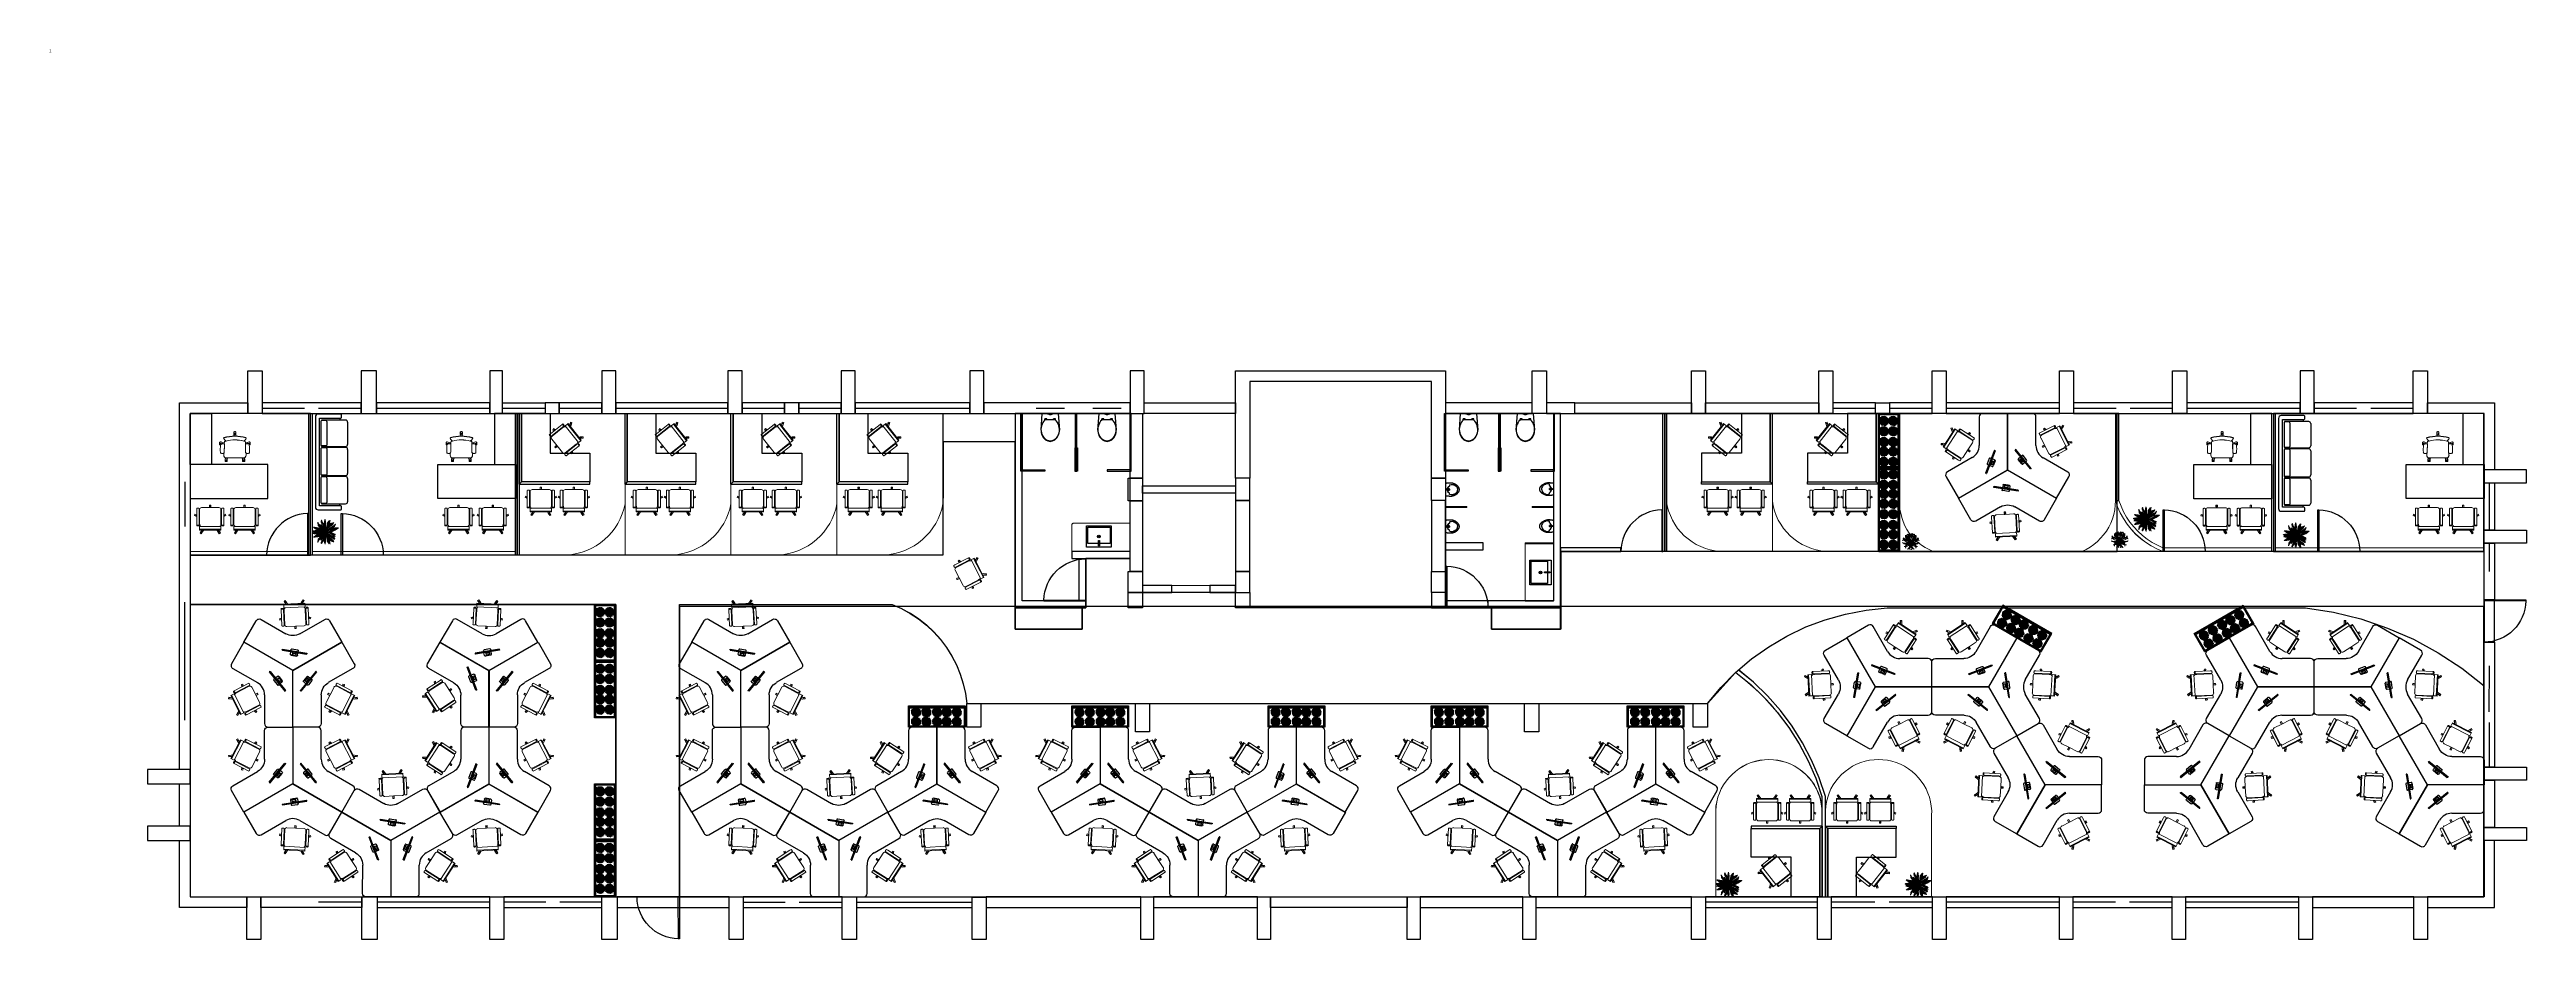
# Model space of a CAD drawing. Header units: millimetres. Extents: x 1993 to 4093, y 1262 to 2017.
import ezdxf

# ---------------------------------------------------------------- set-up
doc = ezdxf.new("R2010")
doc.units = ezdxf.units.MM
for name, color, linetype, lineweight in [('CABIN TABLE - MANAGER TABLE', 251, 'Continuous', 25), ('CHAIR HB', 252, 'Continuous', 18), ('CHAIR MB', 252, 'Continuous', 18), ('Decoratives', 252, 'Continuous', 18), ('DOOR FLUSH TOILET 2', 32, 'Continuous', 25), ('DOOR GLASS FRAMELESS 2', 142, 'Continuous', 25), ('DOOR VISION PANEL', 12, 'Continuous', 25), ('FLR CARPET', 254, 'Continuous', 15), ('FLR CARPET 1', 254, 'Continuous', 15), ('FLR CARPET 2', 254, 'Continuous', 15), ('FLR CARPET GRASS', 54, 'Continuous', 15), ('FLR TILE', 253, 'Continuous', 15), ('FLR VITRIFIED  2', 23, 'Continuous', 15), ('LOW HEIGHT STORAGE WITH PLANTER BOX', 251, 'Continuous', 25), ('Partition_Glass', 142, 'Continuous', 9), ('Partition_UPVC', 252, 'Continuous', 18), ('PASSAGE', 251, 'Continuous', 25), ('PHENOLIC PART WASHROOM', 251, 'Continuous', 25), ('PLATFORM', 252, 'Continuous', 18), ('SIPOREX 6in', 251, 'Continuous', 30), ('SOFA 3S', 251, 'Continuous', 25), ('Stairs', 54, 'Continuous', 15), ('STORAGE', 252, 'Continuous', 18), ('URINAL', 251, 'Continuous', 25), ('WALL', 251, 'Continuous', 30), ('WASH BASIN', 251, 'Continuous', 25), ('WC', 12, 'Continuous', 25), ('WORKSTATION - L SHAPED WITH ALUMINIUM PARTITION', 251, 'Continuous', 25), ('WORKSTATION - Y SHAPED', 251, 'Continuous', 25)]:
    doc.layers.add(name, color=color, linetype=linetype, lineweight=lineweight)
for name, color, linetype in [('COLUMN', 251, 'Continuous'), ('FACADE', 140, 'Continuous'), ('PLANNER', 3, 'Continuous')]:
    doc.layers.add(name, color=color, linetype=linetype)
doc.layers.add('PARTITION GYP 75mm', color=7, linetype='Continuous', lineweight=25, true_color=0xdb0000)
doc.styles.get("Standard").update_dxf_attribs({"font": 'arial.ttf'})

# ---------------------------------------------------------------- blocks, each defined once
blk = doc.blocks.new('CHAIR MB2')
at = {"layer": 'CHAIR MB'}
for p, q in [((-11.3, 8.6), (-12.1, 7.6)), ((-10.1, 6.2), (-12.1, 7.6)), ((-11.3, 8.6), (-9.3, 7.2)), ((-10.8, 6.9), (-9, 5.5)), ((-9, 6.8), (-10.2, 7.7)), ((-10.1, 6.2), (-10, 6.3)), ((-9.4, 7.1), (-9.3, 7.2)), ((-9, 9), (-8.4, 9)), ((-9, 9), (-9, -9)), ((-9, 9), (-9, -9)), ((-8.4, 9), (-5.9, 9)), ((-8.4, 9), (-8.4, -9)), ((-8.4, -9), (-8.4, 9)), ((-5.9, 9), (-5.9, -9)), ((8.1, 9.5), (-4.7, 9.5)), ((8.3, 9), (-3.5, 9)), ((-2.4, 9.5), (-2.4, 9)), ((-1.9, 9), (-1.9, 9.5)), ((1.3, 9.5), (1.3, 9)), ((2, 9.5), (1.8, 9)), ((1.8, 9), (1.8, 9.5)), ((2.6, 11.5), (3.2, 13.3)), ((2.8, 11.9), (2.7, 11.5)), ((3, 9), (3.1, 9.5)), ((4.4, 13), (3.2, 13.3)), ((3.7, 11.5), (3.8, 11.6)), ((4.4, 13), (3.9, 11.5)), ((10, 0), (10, 7.3)), ((11.8, 0.5), (10, 0.5)), ((10, -7.3), (10, 0)), ((10.8, 0.6), (12.1, 0.6)), ((10.8, 0.6), (10.8, 0.5)), ((12.1, -0.6), (12.1, 0.6)), ((-12.1, -7.6), (-10.1, -6.2)), ((-12.1, -7.6), (-11.3, -8.6)), ((-9.3, -7.2), (-11.3, -8.6)), ((-9, -5.5), (-10.8, -6.9)), ((-10.2, -7.7), (-9, -6.8)), ((-10, -6.3), (-10.1, -6.2)), ((-9.3, -7.2), (-9.4, -7.1)), ((-8.4, -9), (-9, -9)), ((-5.9, -9), (-8.4, -9)), ((8.1, -11.5), (-4.7, -11.5)), ((-3.5, -9), (8.3, -9)), ((-2.4, -9), (-2.4, -9.5)), ((-1.9, -9.5), (-1.9, -9)), ((1.3, -9), (1.3, -9.5)), ((1.8, -9), (2, -9.5)), ((1.8, -9.5), (1.8, -9)), ((3.2, -13.3), (2.6, -11.5)), ((2.7, -11.5), (2.8, -11.9)), ((3.1, -9.5), (3, -9)), ((3.2, -13.3), (4.4, -13)), ((3.8, -11.6), (3.7, -11.5)), ((3.9, -11.5), (4.4, -13)), ((10, -0.5), (11.8, -0.5)), ((10.8, -0.5), (10.8, -0.6)), ((12.1, -0.6), (10.8, -0.6))]:
    blk.add_line(p, q, dxfattribs=at)
for points in [[(-4.7, 9.5), (-5.3, 9.5), (-5.4, 9.6), (-5.4, 9.7), (-5.4, 9.8), (-5.4, 9.9), (-5.5, 10), (-5.5, 10), (-5.5, 10.1), (-5.5, 10.2), (-5.5, 10.3), (-5.5, 10.4), (-5.5, 10.5), (-5.5, 10.6), (-5.5, 10.7), (-5.5, 10.8), (-5.5, 10.9), (-5.5, 11), (-5.5, 11.1), (-5.4, 11.2), (-5.4, 11.3), (-5.4, 11.4), (-5.3, 11.4), (-5.3, 11.5), (-4.7, 11.5)], [(-4.7, 11.5), (9.3, 11.5), (9.3, 11.4), (9.3, 11.3), (9.4, 11.2), (9.4, 11.2), (9.4, 11.1), (9.4, 11), (9.5, 10.9), (9.5, 10.8), (9.5, 10.7), (9.5, 10.6), (9.5, 10.5), (9.5, 10.4), (9.5, 10.3), (9.5, 10.2), (9.5, 10.1), (9.4, 10), (9.4, 9.9), (9.4, 9.8), (9.4, 9.7), (9.3, 9.7), (9.3, 9.6), (9.3, 9.5), (8.1, 9.5)], [(-4.7, -11.5), (-5.3, -11.5), (-5.4, -11.4), (-5.4, -11.3), (-5.4, -11.2), (-5.4, -11.2), (-5.5, -11.1), (-5.5, -11), (-5.5, -10.9), (-5.5, -10.8), (-5.5, -10.7), (-5.5, -10.6), (-5.5, -10.5), (-5.5, -10.4), (-5.5, -10.3), (-5.5, -10.2), (-5.5, -10.1), (-5.5, -10), (-5.5, -9.9), (-5.4, -9.8), (-5.4, -9.7), (-5.4, -9.7), (-5.3, -9.6), (-5.3, -9.5), (-4.7, -9.5)], [(-4.7, -9.5), (9.3, -9.5), (9.3, -9.6), (9.3, -9.7), (9.4, -9.8), (9.4, -9.9), (9.4, -10), (9.4, -10), (9.5, -10.1), (9.5, -10.2), (9.5, -10.3), (9.5, -10.4), (9.5, -10.5), (9.5, -10.6), (9.5, -10.7), (9.5, -10.8), (9.5, -10.9), (9.4, -11), (9.4, -11.1), (9.4, -11.2), (9.4, -11.3), (9.3, -11.4), (9.3, -11.4), (9.3, -11.5), (8.1, -11.5)]]:
    blk.add_lwpolyline(points, dxfattribs=at)
for centre, radius, start, end in [((-3.5, 5.5), 3.5, 90, 134.2304), ((8.3, 7.3), 1.75, 0, 90), ((-3.5, -5.5), 3.5, 225.7696, 270), ((8.3, -7.3), 1.75, 270, 0)]:
    blk.add_arc(centre, radius, start, end, dxfattribs=at)
for centre, major_axis, start_param, end_param in [((-10.5, 7.3), (0.292, 0.402), 0, 3.141593), ((3.3, 11.7), (-0.473, 0.154), 3.141593, 6.283185), ((11.8, 0), (0, 0.497), 5.773119, 6.283185), ((-10.5, -7.3), (-0.292, 0.402), 0, 3.141593), ((3.3, -11.7), (0.473, 0.154), 3.141593, 6.283185), ((11.8, 0), (0, 0.497), 3.141593, 3.65168)]:
    blk.add_ellipse(centre, major_axis=major_axis, ratio=0.96783, start_param=start_param, end_param=end_param, dxfattribs=at)
at = {"layer": 'CHAIR MB', "start_tangent": (-0.206196, -0.978511), "end_tangent": (0.206223, -0.978505)}
for points in [[(-4.7, 11.5), (-4.8, 10.5), (-4.7, 9.5)], [(-4.7, -9.5), (-4.8, -10.5), (-4.7, -11.5)]]:
    blk.add_spline(points, degree=3, dxfattribs=at)
blk = doc.blocks.new('WORKSTAION HEXA 4FT')
at = {"layer": 'WORKSTATION - Y SHAPED'}
for p, q in [((-10.9, 33), (-32, 33)), ((-32, 33), (-32, -15)), ((-7.9, 5.7), (-7.9, 30)), ((-25.1, 2.5), (-25.6, 2.2)), ((-25.6, 2.2), (-12.3, -14.1)), ((-25.6, 2.2), (-25.6, 1.9)), ((-12.6, -14.1), (-25.6, 1.9)), ((-11.9, -13.8), (-25.1, 2.5)), ((-32, -15), (9.6, -39)), ((-19.9, -9.8), (-22.9, -6.2)), ((-22.8, -5.3), (-21, -3.8)), ((-20.6, -5.4), (-21.9, -6.6)), ((-20.1, -8.8), (-21.9, -6.6)), ((-21.7, -6.8), (-21.6, -6.7)), ((-21.7, -6.8), (-21.6, -6.7)), ((-20.2, -8.5), (-21.6, -6.7)), ((-20.2, -8.5), (-21.6, -6.7)), ((-20.6, -6.1), (-19.7, -5.4)), ((-20.6, -6.1), (-19.9, -5.5)), ((-20.6, -6.1), (-20.6, -6.1)), ((-19.3, -7.5), (-20.5, -6)), ((-20.4, -3.3), (-19.7, -2.7)), ((-20.3, -5.2), (-20.1, -5.3)), ((-20.3, -8.5), (-20.2, -8.5)), ((-20.3, -8.5), (-20.2, -8.5)), ((-20.1, -5.3), (-19.9, -5.5)), ((-18.7, -7.8), (-20.1, -8.8)), ((-19.4, -7.6), (-18.5, -6.9)), ((-19.4, -7.6), (-18.7, -7)), ((-19.4, -7.6), (-19.4, -7.6)), ((-19, -9.9), (-17.2, -8.5)), ((-15.8, -6.5), (-18.8, -2.8)), ((-18.5, -7.3), (-18.7, -7)), ((-18.4, -7.4), (-18.5, -7.3)), ((-16.6, -8), (-15.9, -7.4)), ((-12.3, -14.1), (-12.6, -14.1)), ((-12.3, -14.1), (-11.9, -13.8)), ((19, -16.7), (-1.9, -4.7)), ((9.6, -39), (20.1, -20.8))]:
    blk.add_line(p, q, dxfattribs=at)
for centre, radius in [((-22.3, -6.7), 0.0674), ((-21.9, -7.2), 0.0674), ((-21.6, -7.6), 0.0674), ((-21.2, -8), 0.0674), ((-20.9, -8.5), 0.0674), ((-20.5, -8.9), 0.0674), ((-20.2, -9.3), 0.0674), ((-19.8, -9.8), 0.0674), ((-19.6, -4.7), 0.0447), ((-17.8, -6.9), 0.0447)]:
    blk.add_circle(centre, radius, dxfattribs=at)
for centre, radius, start, end in [((-10.9, 30), 3, 0, 90), ((4.1, 5.7), 12, 180, 240), ((-22.4, -5.8), 0.67, 129.2013, 219.2013), ((-20.3, -5.6), 0.421, 80.2365, 139.3196), ((-19.4, -9.4), 0.67, 219.2013, 309.2013), ((-19.3, -3.2), 0.67, 39.2013, 129.2013), ((-18.9, -7.4), 0.421, 299.0829, 358.1661), ((-16.3, -6.9), 0.67, 309.2013, 39.2013), ((17.5, -19.3), 3, 330, 60)]:
    blk.add_arc(centre, radius, start, end, dxfattribs=at)
blk = doc.blocks.new('SOFA 3 SETER')
at = {"layer": 'SOFA 3S'}
for p, q in [((-16, 44.7), (-16, -44.7)), ((9.2, 47.5), (-13.2, 47.5)), ((-12, -43.5), (-12, 43.5)), ((-12, 43.5), (9.2, 43.5)), ((-10.5, 40.3), (-10.5, 16.7)), ((14, 41.5), (-9.9, 41.5)), ((-9.9, 41.5), (-9.9, 41.1)), ((-5.6, 41.1), (-9.7, 41.1)), ((-4.8, 40.3), (-4.8, 16.7)), ((8.4, 43.5), (8.4, 41.5)), ((10, 44.3), (10, 46.7)), ((16, 39.5), (16, 17.5)), ((-10.5, 13.3), (-10.5, -12.3)), ((-9.9, 15.9), (-9.9, 15.5)), ((-9.9, 15.5), (14, 15.5)), ((14, 14.5), (-9.9, 14.5)), ((-9.9, 14.5), (-9.9, 14.1)), ((-5.6, 15.9), (-9.7, 15.9)), ((-5.6, 14.1), (-9.7, 14.1)), ((-4.8, 13.3), (-4.8, -12.3)), ((8.4, 14.5), (8.4, 15.5)), ((16, 12.5), (16, -11.5)), ((-10.5, -15.7), (-10.5, -40.3)), ((-9.9, -13.1), (-9.9, -13.5)), ((-9.9, -13.5), (14, -13.5)), ((14, -14.5), (-9.9, -14.5)), ((-9.9, -14.5), (-9.9, -14.9)), ((-5.6, -13.1), (-9.7, -13.1)), ((-5.6, -14.9), (-9.7, -14.9)), ((-4.8, -15.7), (-4.8, -40.3)), ((8.4, -14.5), (8.4, -13.5)), ((16, -16.5), (16, -39.5)), ((-13.2, -47.5), (9.2, -47.5)), ((9.2, -43.5), (-12, -43.5)), ((-9.9, -41.1), (-9.9, -41.5)), ((-9.9, -41.5), (14, -41.5)), ((-5.6, -41.1), (-9.7, -41.1)), ((8.4, -43.5), (8.4, -41.5)), ((10, -46.7), (10, -44.3))]:
    blk.add_line(p, q, dxfattribs=at)
for centre, radius, start, end in [((-13.2, 44.7), 2.8, 90, 180), ((-9.7, 40.3), 0.8, 90, 180), ((-5.6, 40.3), 0.8, 0, 90), ((9.2, 46.7), 0.8, 0, 90), ((9.2, 44.3), 0.8, 270, 0), ((14, 39.5), 2, 0, 90), ((-9.7, 16.7), 0.8, 180, 270), ((-9.7, 13.3), 0.8, 90, 180), ((-5.6, 16.7), 0.8, 270, 0), ((-5.6, 13.3), 0.8, 0, 90), ((14, 17.5), 2, 270, 0), ((14, 12.5), 2, 0, 90), ((-9.7, -12.3), 0.8, 180, 270), ((-9.7, -15.7), 0.8, 90, 180), ((-5.6, -12.3), 0.8, 270, 0), ((-5.6, -15.7), 0.8, 0, 90), ((14, -11.5), 2, 270, 0), ((14, -16.5), 2, 0, 90), ((-13.2, -44.7), 2.8, 180, 270), ((-9.7, -40.3), 0.8, 180, 270), ((-5.6, -40.3), 0.8, 270, 0), ((9.2, -44.3), 0.8, 0, 90), ((9.2, -46.7), 0.8, 270, 0), ((14, -39.5), 2, 270, 0)]:
    blk.add_arc(centre, radius, start, end, dxfattribs=at)
blk = doc.blocks.new('Manager Cabin Table')
at = {"layer": 'CABIN TABLE - MANAGER TABLE'}
for points in [[(0, 0), (-18, 0), (-18, 43.3), (0, 43.3)], [(48, 0), (-18, 0), (-18, -29), (48, -29)]]:
    blk.add_lwpolyline(points, close=True, dxfattribs=at)
blk = doc.blocks.new('WORKSTAION L SHAPE 5FT')
at = {"layer": 'WORKSTATION - L SHAPED WITH ALUMINIUM PARTITION'}
for points in [[(-30, 30), (-28.1, 30), (-28.1, -28.1), (-30, -30)], [(-28.1, 30), (-3.8, 30), (-3.8, -3.8), (30, -3.8), (30, -28.1), (-28.1, -28.1)], [(30, -30), (30, -28.1), (-28.1, -28.1), (-30, -30)]]:
    blk.add_lwpolyline(points, close=True, dxfattribs=at)
blk = doc.blocks.new('Door_Flush')
at = {"layer": 'DOOR FLUSH TOILET 2'}
blk.add_lwpolyline([(35.2, 1), (0, 1), (0, 0), (35.2, 0)], close=True, dxfattribs=at)
blk.add_arc((-0.3, 0.2), 35.5, 1.3835, 89.4973, dxfattribs=at)
blk = doc.blocks.new('LHS 4FT')
at = {"layer": 'LOW HEIGHT STORAGE WITH PLANTER BOX', "ltscale": 0.7}
for p, q in [((-9, -24), (-9, 24)), ((-9, 24), (-8.4, 24)), ((-8.4, 24), (8.4, 24)), ((-8.4, 23.4), (-8.4, 24)), ((-8.4, 24), (-8.4, -24)), ((8.4, 23.4), (-8.4, 23.4)), ((7.8, -23.4), (7.8, 23.4)), ((7.8, 23.4), (8.4, 23.4)), ((8.4, 24), (8.4, 23.4)), ((8.4, -24), (8.4, 24)), ((8.4, 24), (9, 24)), ((8.4, 23.4), (8.4, -23.4)), ((9, 24), (9, -24)), ((-8.4, -24), (-9, -24)), ((-8.4, -23.4), (8.4, -23.4)), ((-8.4, -24), (-8.4, -23.4)), ((8.4, -24), (-8.4, -24)), ((8.4, -23.4), (7.8, -23.4)), ((8.4, -23.4), (8.4, -24)), ((9, -24), (8.4, -24))]:
    blk.add_line(p, q, dxfattribs=at)
at = {"layer": 'LOW HEIGHT STORAGE WITH PLANTER BOX', "ltscale": 0.1}
for p, q in [((-8.4, -23.4), (-8.4, 23.4)), ((-8.4, 23.4), (7.8, 23.4)), ((-8.1, -23.1), (-8.1, 23.1)), ((-8.1, 23.1), (7.5, 23.1)), ((7.5, 23.1), (7.5, -23.1)), ((7.8, 23.4), (7.8, -23.4)), ((7.8, -23.4), (-8.4, -23.4)), ((7.5, -23.1), (-8.1, -23.1))]:
    blk.add_line(p, q, dxfattribs=at)
at = {"layer": 'LOW HEIGHT STORAGE WITH PLANTER BOX'}
for p, q in [((-6, 21), (-6.2, 21.1)), ((-5.9, 20.7), (-6.2, 21)), ((-6, 21.1), (-6.1, 21.3)), ((-6, 21), (-5.9, 21.3)), ((-5.9, 20.6), (-6, 21.1)), ((-5.9, 20.8), (-5.9, 21.1)), ((-5.1, 21), (-5.4, 21.4)), ((-5.1, 20.8), (-5.4, 21.2)), ((-5.1, 20.6), (-5.4, 21.1)), ((-5.3, 21.4), (-5.3, 21.6)), ((-5.2, 21.2), (-5.3, 21.4)), ((-5.1, 20.9), (-5.2, 21.2)), ((-5.1, 21), (-5, 21.4)), ((-5.1, 20.8), (-4.9, 21.3)), ((-4.3, 20.8), (-4.5, 21.4)), ((-4.3, 20.5), (-4.5, 21.2)), ((-4.3, 21), (-4.4, 21.6)), ((-4.3, 21.1), (-4.2, 21.5)), ((-4.3, 20.8), (-4.1, 21.3)), ((-4.3, 20.6), (-4.3, 21.1)), ((-4.3, 20.5), (-4, 21.1)), ((-4.2, 21.5), (-4.2, 21.7)), ((-4.2, 21), (-4.1, 21.4)), ((-3.9, 20.6), (-3.9, 21.2)), ((-3.8, 20.7), (-3.8, 21.4)), ((-3.6, 20.9), (-3.7, 21.5)), ((-3.5, 21), (-3.5, 21.5)), ((-3.5, 21), (-3.4, 21.1)), ((-3.4, 21.1), (-3.4, 21.6)), ((-3.4, 21.1), (-3.1, 21.3)), ((-3.4, 21.1), (-3.2, 21.1)), ((-3.3, 21.2), (-3.3, 21.5)), ((-3.2, 21.2), (-3.1, 21.2)), ((-3.1, 21.3), (-3, 21.4)), ((-2.7, 20.7), (-3, 21)), ((-2.7, 20.9), (-2.9, 21.1)), ((-2.7, 21.1), (-2.8, 21.3)), ((-2.7, 21.2), (-2.7, 21.3)), ((-2.6, 21.1), (-2.7, 21.3)), ((-2.6, 21), (-2.7, 21.2)), ((-2.7, 20.9), (-2.5, 21.2)), ((-2.7, 20.7), (-2.5, 21)), ((2, 21), (1.7, 21.1)), ((2.1, 20.7), (1.7, 21)), ((1.9, 21.1), (1.9, 21.3)), ((2.1, 20.6), (1.9, 21.1)), ((2, 21), (2, 21.3)), ((2, 20.8), (2.1, 21.1)), ((2.9, 20.6), (2.5, 21.1)), ((2.8, 21), (2.6, 21.4)), ((2.9, 20.8), (2.6, 21.2)), ((2.7, 21.4), (2.7, 21.6)), ((2.8, 21.2), (2.7, 21.4)), ((2.8, 21), (3, 21.4)), ((2.9, 20.9), (2.8, 21.2)), ((2.9, 20.8), (3.1, 21.3)), ((3.7, 20.5), (3.4, 21.2)), ((3.7, 20.8), (3.5, 21.4)), ((3.7, 21), (3.6, 21.6)), ((3.7, 21.1), (3.8, 21.5)), ((3.7, 21), (3.9, 21.4)), ((3.7, 20.8), (3.9, 21.3)), ((3.7, 20.6), (3.7, 21.1)), ((3.7, 20.5), (3.9, 21.1)), ((3.8, 21.5), (3.8, 21.7)), ((4.1, 20.6), (4, 21.2)), ((4.2, 20.7), (4.2, 21.4)), ((4.4, 20.9), (4.3, 21.5)), ((4.4, 21), (4.6, 21.1)), ((4.5, 21), (4.5, 21.5)), ((4.6, 21.1), (4.6, 21.6)), ((4.6, 21.1), (4.8, 21.3)), ((4.6, 21.1), (4.8, 21.1)), ((4.7, 21.2), (4.7, 21.5)), ((4.7, 21.2), (4.9, 21.2)), ((4.8, 21.3), (5, 21.4)), ((5.3, 20.7), (5, 21)), ((5.3, 20.9), (5.1, 21.1)), ((5.3, 21.1), (5.2, 21.3)), ((5.3, 21.2), (5.3, 21.3)), ((5.3, 21.1), (5.3, 21.3)), ((5.3, 21), (5.3, 21.2)), ((5.3, 20.9), (5.4, 21.2)), ((5.3, 20.7), (5.5, 21)), ((-8.1, 18.9), (-8.4, 18.9)), ((-8.3, 18.1), (-8.4, 18.2)), ((-8.1, 18), (-8.4, 18.1)), ((-8.2, 17.2), (-8.4, 17.3)), ((-8.2, 17.2), (-8.4, 17.2)), ((-8, 16.4), (-8.4, 16.5)), ((-8.1, 10.1), (-8.4, 10.1)), ((-8.3, 9.3), (-8.4, 9.5)), ((-8.1, 9.2), (-8.4, 9.3)), ((-8.2, 8.4), (-8.4, 8.5)), ((-8.2, 8.4), (-8.4, 8.4)), ((-8, 7.6), (-8.4, 7.7)), ((-8.1, 1), (-8.4, 1)), ((-8.3, 0.2), (-8.4, 0.4)), ((-8.1, 0.1), (-8.4, 0.2)), ((-7.9, 18.8), (-8.3, 19)), ((-8, 18.8), (-8.3, 18.8)), ((-8.1, 18), (-8.3, 18.3)), ((-7.8, 17.8), (-8.3, 18.1)), ((-8, 17.2), (-8.3, 17.4)), ((-7.8, 16.4), (-8.3, 16.3)), ((-7.9, 10), (-8.3, 10.3)), ((-8, 10), (-8.3, 10)), ((-8.1, 9.2), (-8.3, 9.6)), ((-7.8, 9.1), (-8.3, 9.3)), ((-8, 8.4), (-8.3, 8.6)), ((-7.8, 7.7), (-8.3, 7.6)), ((-7.9, 0.9), (-8.3, 1.2)), ((-8, 0.9), (-8.3, 0.9)), ((-8.1, 0.1), (-8.3, 0.4)), ((-7.8, 0), (-8.3, 0.2)), ((-8.1, 18.9), (-8.2, 19.2)), ((-7.8, 18.7), (-8.2, 18.7)), ((-7.8, 17.8), (-8.2, 17.9)), ((-7.8, 17.1), (-8.2, 17.5)), ((-8, 17.2), (-8.2, 17.1)), ((-7.8, 16.4), (-8.2, 16.6)), ((-8, 16.4), (-8.2, 16.2)), ((-8.1, 10.1), (-8.2, 10.4)), ((-7.8, 10), (-8.2, 9.9)), ((-7.8, 9.1), (-8.2, 9.1)), ((-7.8, 8.3), (-8.2, 8.7)), ((-8, 8.4), (-8.2, 8.3)), ((-7.8, 7.7), (-8.2, 7.8)), ((-8, 7.6), (-8.2, 7.5)), ((-8.1, 1), (-8.2, 1.3)), ((-7.8, 0.9), (-8.2, 0.8)), ((-7.8, 0), (-8.2, 0)), ((-8, 18.8), (-8.1, 19.1)), ((-7.8, 18.7), (-8.1, 18.6)), ((-7.7, 17.8), (-8.1, 18.3)), ((-7.8, 17.1), (-8.1, 17)), ((-7.7, 17.1), (-8.1, 16.9)), ((-8, 10.1), (-8.1, 10.4)), ((-7.8, 9.9), (-8.1, 9.8)), ((-7.7, 9.1), (-8.1, 9.6)), ((-7.8, 8.4), (-8.1, 8.3)), ((-7.7, 8.3), (-8.1, 8.2)), ((-8, 1), (-8.1, 1.2)), ((-7.8, 0.8), (-8.1, 0.7)), ((-7.7, 0), (-8.1, 0.5)), ((-7.6, 18.6), (-8, 18.5)), ((-7.5, 17.7), (-8, 17.8)), ((-7.7, 17.1), (-8, 17.5)), ((-7.5, 16.5), (-8, 16.7)), ((-7.8, 16.4), (-8, 16.2)), ((-7.6, 9.8), (-8, 9.8)), ((-7.5, 9), (-8, 9)), ((-7.7, 8.3), (-8, 8.7)), ((-7.5, 7.7), (-8, 7.9)), ((-7.8, 7.7), (-8, 7.4)), ((-7.6, 0.7), (-8, 0.7)), ((-7.9, 18.8), (-7.9, 19.1)), ((-7.5, 18.6), (-7.9, 18.8)), ((-7.5, 18.6), (-7.9, 18.5)), ((-7.5, 17), (-7.9, 17.5)), ((-7.5, 17), (-7.9, 16.9)), ((-7.9, 10), (-7.9, 10.3)), ((-7.5, 9.8), (-7.9, 10)), ((-7.5, 9.8), (-7.9, 9.7)), ((-7.5, 8.2), (-7.9, 8.8)), ((-7.5, 8.2), (-7.9, 8.1)), ((-7.9, 0.9), (-7.9, 1.2)), ((-7.5, 0.7), (-7.9, 0.9)), ((-7.5, 0.7), (-7.9, 0.6)), ((-7.7, 19.8), (-7.8, 19.8)), ((-7.7, 18.7), (-7.8, 19)), ((-7.5, 17.7), (-7.8, 18.3)), ((-7.3, 17.6), (-7.8, 17.8)), ((-7.2, 17.6), (-7.8, 17.6)), ((-7.3, 16.6), (-7.8, 16.7)), ((-7.3, 16.6), (-7.8, 16.4)), ((-7.5, 16.5), (-7.8, 16.2)), ((-7.5, 15.3), (-7.8, 15.2)), ((-7.7, 11), (-7.8, 11.1)), ((-7.7, 9.9), (-7.8, 10.3)), ((-7.5, 8.9), (-7.8, 9.6)), ((-7.3, 8.9), (-7.8, 9.1)), ((-7.2, 8.9), (-7.8, 8.9)), ((-7.3, 7.8), (-7.8, 8)), ((-7.3, 7.8), (-7.8, 7.7)), ((-7.5, 7.7), (-7.8, 7.4)), ((-7.5, 6.6), (-7.8, 6.5)), ((-7.7, 1.9), (-7.8, 2)), ((-7.7, 0.8), (-7.8, 1.2)), ((-7.5, -0.2), (-7.8, 0.4)), ((-7.4, 19.6), (-7.7, 19.8)), ((-7.3, 19.5), (-7.7, 19.6)), ((-7.4, 18.5), (-7.7, 18.4)), ((-7.4, 16.9), (-7.7, 17.5)), ((-7.3, 16.8), (-7.7, 16.7)), ((-7.3, 16.5), (-7.7, 16.1)), ((-7.3, 15.5), (-7.7, 15.5)), ((-7.4, 15.4), (-7.7, 15.1)), ((-7.4, 15.4), (-7.7, 15.3)), ((-7.4, 10.9), (-7.7, 11)), ((-7.3, 10.8), (-7.7, 10.8)), ((-7.4, 9.8), (-7.7, 9.7)), ((-7.4, 8.2), (-7.7, 8.7)), ((-7.3, 8.1), (-7.7, 8)), ((-7.3, 7.8), (-7.7, 7.4)), ((-7.3, 6.8), (-7.7, 6.7)), ((-7.4, 6.7), (-7.7, 6.3)), ((-7.4, 6.7), (-7.7, 6.6)), ((-7.4, 1.8), (-7.7, 1.9)), ((-7.3, 1.7), (-7.7, 1.7)), ((-7.4, 0.7), (-7.7, 0.6)), ((-7.2, 19.4), (-7.6, 19.5)), ((-7, 19.3), (-7.6, 19.4)), ((-7.6, 18.6), (-7.6, 19)), ((-7.3, 18.4), (-7.6, 18.4)), ((-7, 17.6), (-7.6, 17.5)), ((-7.3, 15.6), (-7.6, 15.6)), ((-7.2, 10.7), (-7.6, 10.7)), ((-7, 10.5), (-7.6, 10.6)), ((-7.6, 9.9), (-7.6, 10.3)), ((-7.3, 9.7), (-7.6, 9.6)), ((-7, 8.8), (-7.6, 8.7)), ((-7.3, 6.8), (-7.6, 6.8)), ((-7.2, 1.6), (-7.6, 1.6)), ((-7, 1.4), (-7.6, 1.5)), ((-7.6, 0.8), (-7.6, 1.2)), ((-7.3, 0.6), (-7.6, 0.5)), ((-7.2, 20.2), (-7.5, 20.3)), ((-7.1, 20.2), (-7.5, 20.3)), ((-7.3, 19.5), (-7.5, 19.9)), ((-7.5, 18.6), (-7.5, 19)), ((-7.1, 18.4), (-7.5, 18.6)), ((-7.1, 18.4), (-7.5, 18.3)), ((-7.2, 17.6), (-7.5, 18.2)), ((-7.3, 16.9), (-7.5, 17.4)), ((-7.2, 16.8), (-7.5, 16.7)), ((-7.1, 15.8), (-7.5, 15.7)), ((-7.2, 15.7), (-7.5, 15.7)), ((-7.5, 15.3), (-7.5, 15)), ((-7.1, 11.5), (-7.5, 11.6)), ((-7.2, 11.5), (-7.5, 11.5)), ((-7.3, 10.8), (-7.5, 11.2)), ((-7.5, 9.8), (-7.5, 10.2)), ((-7.1, 9.6), (-7.5, 9.8)), ((-7.1, 9.6), (-7.5, 9.5)), ((-7.2, 8.9), (-7.5, 9.4)), ((-7.3, 8.1), (-7.5, 8.6)), ((-7.2, 8), (-7.5, 7.9)), ((-7.1, 7), (-7.5, 7)), ((-7.2, 6.9), (-7.5, 6.9)), ((-7.5, 6.5), (-7.5, 6.2)), ((-7.1, 2.4), (-7.5, 2.5)), ((-7.2, 2.4), (-7.5, 2.4)), ((-7.3, 1.7), (-7.5, 2.1)), ((-7.5, 0.7), (-7.5, 1.1)), ((-7.1, 0.5), (-7.5, 0.7)), ((-7.1, 0.5), (-7.5, 0.4)), ((-7.2, -0.2), (-7.5, 0.3)), ((-7.1, 20.2), (-7.4, 20.2)), ((-7.2, 19.5), (-7.4, 19.6)), ((-6.8, 19.2), (-7.4, 19.2)), ((-7.4, 18.5), (-7.4, 18.9)), ((-7, 16.6), (-7.4, 16.2)), ((-7.1, 15.8), (-7.4, 15.4)), ((-7.4, 15.4), (-7.4, 15.1)), ((-7.1, 11.5), (-7.4, 11.4)), ((-7.2, 10.7), (-7.4, 10.9)), ((-6.8, 10.4), (-7.4, 10.5)), ((-7.4, 9.7), (-7.4, 10.2)), ((-7, 7.9), (-7.4, 7.5)), ((-7.1, 7), (-7.4, 6.7)), ((-7.4, 6.6), (-7.4, 6.3)), ((-7.1, 2.4), (-7.4, 2.3)), ((-7.2, 1.6), (-7.4, 1.8)), ((-6.8, 1.3), (-7.4, 1.4)), ((-7.4, 0.6), (-7.4, 1.1)), ((-6.8, 20.2), (-7.3, 20.4)), ((-7.1, 19.4), (-7.3, 19.9)), ((-7.3, 18.4), (-7.3, 18.9)), ((-6.7, 17.5), (-7.3, 17.6)), ((-6.8, 17.5), (-7.3, 17.4)), ((-7.2, 16.8), (-7.3, 17.3)), ((-6.8, 16.7), (-7.3, 16.6)), ((-7, 15.9), (-7.3, 15.8)), ((-7.3, 15.6), (-7.2, 15.3)), ((-7.3, 15.5), (-7.3, 15.2)), ((-6.8, 11.4), (-7.3, 11.7)), ((-7.1, 10.7), (-7.3, 11.2)), ((-7.3, 9.7), (-7.3, 10.1)), ((-6.7, 8.7), (-7.3, 8.9)), ((-6.8, 8.7), (-7.3, 8.6)), ((-7.2, 8), (-7.3, 8.6)), ((-6.8, 8), (-7.3, 7.8)), ((-7, 7.1), (-7.3, 7.1)), ((-7.3, 6.9), (-7.2, 6.5)), ((-7.3, 6.7), (-7.3, 6.4)), ((-6.8, 2.3), (-7.3, 2.6)), ((-7.1, 1.6), (-7.3, 2)), ((-7.3, 0.6), (-7.3, 1)), ((-6.9, 20.2), (-7.2, 20.2)), ((-6.9, 20.2), (-7.2, 20.1)), ((-7, 19.3), (-7.2, 19.5)), ((-6.6, 19), (-7.2, 19.1)), ((-6.8, 18.3), (-7.2, 18.2)), ((-7, 17.6), (-7.2, 18.1)), ((-7.1, 16.7), (-7.2, 17.3)), ((-6.9, 16), (-7.2, 15.9)), ((-7.2, 15.7), (-7.1, 15.3)), ((-6.9, 11.4), (-7.2, 11.5)), ((-6.9, 11.4), (-7.2, 11.3)), ((-7, 10.6), (-7.2, 10.7)), ((-6.6, 10.3), (-7.2, 10.4)), ((-6.8, 9.5), (-7.2, 9.5)), ((-7, 8.8), (-7.2, 9.3)), ((-7.1, 7.9), (-7.2, 8.5)), ((-6.9, 7.2), (-7.2, 7.2)), ((-7.2, 6.9), (-7.1, 6.5)), ((-6.9, 2.3), (-7.2, 2.4)), ((-6.9, 2.3), (-7.2, 2.2)), ((-7, 1.5), (-7.2, 1.6)), ((-6.6, 1.1), (-7.2, 1.3)), ((-6.8, 0.4), (-7.2, 0.4)), ((-7, -0.3), (-7.2, 0.2)), ((-7.1, 18.4), (-7.1, 18.8)), ((-6.6, 18.2), (-7.1, 18.4)), ((-6.7, 18.2), (-7.1, 18.1)), ((-6.6, 17.5), (-7.1, 17.3)), ((-6.9, 16.7), (-7.1, 16.3)), ((-6.7, 16.1), (-7.1, 16.1)), ((-6.7, 16.1), (-7.1, 15.8)), ((-7.1, 15.8), (-7, 15.4)), ((-7.1, 9.6), (-7.1, 10)), ((-6.6, 9.4), (-7.1, 9.6)), ((-6.7, 9.4), (-7.1, 9.4)), ((-6.6, 8.7), (-7.1, 8.6)), ((-6.9, 8), (-7.1, 7.5)), ((-6.7, 7.4), (-7.1, 7.3)), ((-6.7, 7.3), (-7.1, 7)), ((-7.1, 7), (-7, 6.6)), ((-7.1, 0.5), (-7.1, 0.9)), ((-6.6, 0.3), (-7.1, 0.5)), ((-6.7, 0.3), (-7.1, 0.3)), ((-6.6, 20.2), (-7, 20.5)), ((-6.6, 20.2), (-7, 20)), ((-7, 19.3), (-7, 19.8)), ((-6.9, 19.2), (-7, 19.3)), ((-6.5, 18.9), (-7, 19)), ((-6.4, 18.8), (-7, 18.9)), ((-6.9, 18.3), (-7, 18.7)), ((-6.8, 17.5), (-7, 18.1)), ((-6.4, 17.4), (-7, 17.2)), ((-6.9, 16.7), (-7, 17.1)), ((-7, 15.9), (-6.9, 15.5)), ((-6.6, 11.4), (-7, 11.7)), ((-6.6, 11.4), (-7, 11.3)), ((-7, 10.5), (-7, 11)), ((-6.9, 10.4), (-7, 10.6)), ((-6.5, 10.1), (-7, 10.3)), ((-6.4, 10), (-7, 10.1)), ((-6.9, 9.5), (-7, 9.9)), ((-6.8, 8.7), (-7, 9.3)), ((-6.4, 8.7), (-7, 8.5)), ((-6.9, 7.9), (-7, 8.4)), ((-7, 7.1), (-6.9, 6.7)), ((-6.6, 2.3), (-7, 2.6)), ((-6.6, 2.3), (-7, 2.2)), ((-7, 1.4), (-7, 1.9)), ((-6.9, 1.3), (-7, 1.5)), ((-6.5, 1), (-7, 1.1)), ((-6.4, 0.9), (-7, 1)), ((-6.9, 0.4), (-7, 0.8)), ((-6.8, -0.4), (-7, 0.2)), ((-6.6, 20.2), (-6.9, 20.2)), ((-6.7, 19.1), (-6.9, 19.2)), ((-6.3, 18.6), (-6.9, 18.8)), ((-6.5, 18.1), (-6.9, 18.1)), ((-6.7, 16.7), (-6.9, 17.1)), ((-6.8, 16.7), (-6.9, 16.4)), ((-6.5, 16.3), (-6.9, 16.2)), ((-6.9, 16), (-6.8, 15.6)), ((-6.5, 14.6), (-6.9, 14.4)), ((-6.6, 11.4), (-6.9, 11.4)), ((-6.7, 10.3), (-6.9, 10.4)), ((-6.3, 9.9), (-6.9, 10)), ((-6.5, 9.4), (-6.9, 9.3)), ((-6.7, 8), (-6.9, 8.4)), ((-6.8, 8), (-6.9, 7.6)), ((-6.5, 7.5), (-6.9, 7.4)), ((-6.9, 7.2), (-6.8, 6.8)), ((-6.5, 5.9), (-6.9, 5.6)), ((-6.6, 2.3), (-6.9, 2.3)), ((-6.7, 1.2), (-6.9, 1.3)), ((-6.3, 0.8), (-6.9, 0.9)), ((-6.5, 0.3), (-6.9, 0.2)), ((-6.4, 20.1), (-6.8, 20.5)), ((-6.4, 20.1), (-6.8, 20)), ((-6.8, 19.2), (-6.8, 19.6)), ((-6.7, 18.2), (-6.8, 18.7)), ((-6.6, 17.5), (-6.8, 17.9)), ((-6.3, 17.4), (-6.8, 17.2)), ((-6.5, 16.8), (-6.8, 17.2)), ((-6.3, 16.9), (-6.8, 16.7)), ((-6.4, 16.4), (-6.8, 16.3)), ((-6.4, 14.8), (-6.8, 14.6)), ((-6.6, 14.5), (-6.8, 14.3)), ((-6.4, 11.4), (-6.8, 11.7)), ((-6.4, 11.3), (-6.8, 11.3)), ((-6.8, 10.4), (-6.8, 10.9)), ((-6.7, 9.5), (-6.8, 9.9)), ((-6.6, 8.7), (-6.8, 9.2)), ((-6.3, 8.7), (-6.8, 8.4)), ((-6.5, 8.1), (-6.8, 8.4)), ((-6.3, 8.2), (-6.8, 8)), ((-6.4, 7.6), (-6.8, 7.6)), ((-6.4, 6.1), (-6.8, 5.9)), ((-6.6, 5.7), (-6.8, 5.5)), ((-6.4, 2.2), (-6.8, 2.6)), ((-6.4, 2.2), (-6.8, 2.2)), ((-6.8, 1.3), (-6.8, 1.8)), ((-6.7, 0.4), (-6.8, 0.8)), ((-6.6, -0.4), (-6.8, 0)), ((-6.5, 18.9), (-6.7, 19.1)), ((-6.5, 18.1), (-6.7, 18.6)), ((-6.1, 18.5), (-6.7, 18.6)), ((-6.3, 18.1), (-6.7, 18)), ((-6.1, 17.4), (-6.7, 17.5)), ((-6.1, 17.4), (-6.7, 17.1)), ((-6.5, 16.8), (-6.7, 16.4)), ((-6.3, 16.4), (-6.7, 16.1)), ((-6.7, 16.1), (-6.6, 15.7)), ((-6.2, 15.1), (-6.7, 14.8)), ((-6.5, 10.2), (-6.7, 10.3)), ((-6.5, 9.4), (-6.7, 9.8)), ((-6.1, 9.7), (-6.7, 9.8)), ((-6.3, 9.3), (-6.7, 9.3)), ((-6.1, 8.6), (-6.7, 8.7)), ((-6.1, 8.6), (-6.7, 8.4)), ((-6.5, 8.1), (-6.7, 7.7)), ((-6.3, 7.7), (-6.7, 7.3)), ((-6.7, 7.3), (-6.6, 6.9)), ((-6.2, 6.3), (-6.7, 6)), ((-6.5, 1), (-6.7, 1.2)), ((-6.5, 0.3), (-6.7, 0.7)), ((-6.1, 0.6), (-6.7, 0.7)), ((-6.3, 0.2), (-6.7, 0.2)), ((-6.4, 20.1), (-6.6, 20.2)), ((-6.2, 20), (-6.6, 20)), ((-6.6, 19), (-6.6, 19.5)), ((-6.1, 18), (-6.6, 18.2)), ((-6.1, 18), (-6.6, 18)), ((-6.4, 17.4), (-6.6, 17.9)), ((-6.2, 16.9), (-6.6, 17.2)), ((-6.3, 16.5), (-6.6, 16.4)), ((-6.1, 15.3), (-6.6, 15)), ((-6.4, 14.7), (-6.6, 14.5)), ((-6.5, 14.6), (-6.6, 14.2)), ((-6.4, 11.3), (-6.6, 11.4)), ((-6.2, 11.3), (-6.6, 11.2)), ((-6.6, 10.3), (-6.6, 10.7)), ((-6.1, 9.2), (-6.6, 9.4)), ((-6.1, 9.3), (-6.6, 9.2)), ((-6.4, 8.7), (-6.6, 9.1)), ((-6.2, 8.2), (-6.6, 8.4)), ((-6.3, 7.7), (-6.6, 7.7)), ((-6.1, 6.5), (-6.6, 6.2)), ((-6.4, 6), (-6.6, 5.7)), ((-6.5, 5.9), (-6.6, 5.5)), ((-6.4, 2.2), (-6.6, 2.3)), ((-6.2, 2.2), (-6.6, 2.1)), ((-6.6, 1.1), (-6.6, 1.6)), ((-6.1, 0.1), (-6.6, 0.3)), ((-6.1, 0.2), (-6.6, 0.1)), ((-6.4, -0.4), (-6.6, 0)), ((-6.2, 20), (-6.5, 20.5)), ((-6.5, 18.9), (-6.5, 19.4)), ((-6.4, 18.8), (-6.5, 18.9)), ((-6.3, 18.1), (-6.5, 18.5)), ((-5.9, 18.3), (-6.5, 18.4)), ((-6.3, 17.4), (-6.5, 17.8)), ((-6.3, 16.9), (-6.5, 16.5)), ((-6.1, 16.6), (-6.5, 16.5)), ((-6.5, 16.2), (-6.5, 15.8)), ((-5.8, 15.7), (-6.5, 15.3)), ((-5.9, 15.5), (-6.5, 15.2)), ((-6.4, 14.9), (-6.5, 14.3)), ((-6.2, 11.3), (-6.5, 11.7)), ((-6.5, 10.1), (-6.5, 10.6)), ((-6.4, 10), (-6.5, 10.2)), ((-6.3, 9.3), (-6.5, 9.8)), ((-5.9, 9.6), (-6.5, 9.7)), ((-6.3, 8.7), (-6.5, 9.1)), ((-6.3, 8.2), (-6.5, 7.7)), ((-6.1, 7.8), (-6.5, 7.8)), ((-6.5, 7.5), (-6.5, 7.1)), ((-5.8, 7), (-6.5, 6.6)), ((-5.9, 6.7), (-6.5, 6.4)), ((-6.4, 6.1), (-6.5, 5.6)), ((-6.2, 2.2), (-6.5, 2.6)), ((-6.5, 1), (-6.5, 1.5)), ((-6.4, 0.9), (-6.5, 1)), ((-6.3, 0.2), (-6.5, 0.7)), ((-5.9, 0.5), (-6.5, 0.6)), ((-6.3, 20), (-6.4, 20.1)), ((-6.1, 19.9), (-6.4, 19.9)), ((-6.4, 18.8), (-6.2, 19.2)), ((-6.2, 18.6), (-6.4, 18.8)), ((-5.8, 18.3), (-6.4, 18.3)), ((-5.9, 18), (-6.4, 17.9)), ((-5.9, 17.4), (-6.4, 17.1)), ((-5.9, 16.7), (-6.4, 16.6)), ((-6.4, 16.3), (-6.4, 15.9)), ((-6.2, 15), (-6.4, 14.7)), ((-6.3, 11.3), (-6.4, 11.3)), ((-6.1, 11.2), (-6.4, 11.1)), ((-6.4, 10), (-6.2, 10.5)), ((-6.2, 9.8), (-6.4, 10)), ((-5.8, 9.5), (-6.4, 9.6)), ((-5.9, 9.2), (-6.4, 9.2)), ((-5.9, 8.6), (-6.4, 8.3)), ((-5.9, 8), (-6.4, 7.9)), ((-6.4, 7.6), (-6.4, 7.1)), ((-6.2, 6.2), (-6.4, 6)), ((-6.3, 2.2), (-6.4, 2.2)), ((-6.1, 2.1), (-6.4, 2)), ((-6.4, 0.9), (-6.2, 1.4)), ((-6.2, 0.7), (-6.4, 0.9)), ((-5.8, 0.4), (-6.4, 0.5)), ((-5.9, 0.1), (-6.4, 0)), ((-5.9, 20.6), (-6.3, 20.8)), ((-6.1, 20), (-6.3, 20.5)), ((-6.1, 20), (-6.3, 20)), ((-6.3, 18.6), (-6.1, 19.2)), ((-6.1, 18), (-6.3, 18.4)), ((-6.1, 17.4), (-6.3, 17.8)), ((-5.8, 17.4), (-6.3, 17.1)), ((-5.8, 17.1), (-6.3, 16.9)), ((-6, 17), (-6.3, 16.5)), ((-5.9, 16.8), (-6.3, 16.4)), ((-6.3, 16.5), (-6.3, 16)), ((-5.7, 15.9), (-6.3, 15.6)), ((-6.2, 15), (-6.3, 14.5)), ((-6.1, 14.1), (-6.3, 14.1)), ((-6.2, 14), (-6.3, 14)), ((-5.9, 11.8), (-6.3, 12.1)), ((-6.1, 11.2), (-6.3, 11.7)), ((-6.1, 11.2), (-6.3, 11.3)), ((-6.3, 9.8), (-6.1, 10.4)), ((-6.1, 9.3), (-6.3, 9.7)), ((-6.1, 8.6), (-6.3, 9.1)), ((-5.8, 8.6), (-6.3, 8.3)), ((-5.8, 8.3), (-6.3, 8.2)), ((-6, 8.3), (-6.3, 7.8)), ((-5.9, 8), (-6.3, 7.7)), ((-6.3, 7.7), (-6.3, 7.3)), ((-5.7, 7.2), (-6.3, 6.8)), ((-6.2, 6.3), (-6.3, 5.7)), ((-6.1, 5.3), (-6.3, 5.3)), ((-6.2, 5.3), (-6.3, 5.2)), ((-5.9, 2.7), (-6.3, 3)), ((-6.1, 2.1), (-6.3, 2.6)), ((-6.1, 2.1), (-6.3, 2.2)), ((-6.3, 0.7), (-6.1, 1.3)), ((-6.1, 0.2), (-6.3, 0.6)), ((-5.9, 20.4), (-6.2, 20.7)), ((-6.1, 18.5), (-6.2, 18.6)), ((-5.8, 17.9), (-6.2, 17.8)), ((-5.9, 17.4), (-6.2, 17.7)), ((-5.7, 17.4), (-6.2, 17)), ((-5.8, 16.8), (-6.2, 16.7)), ((-6.1, 15.2), (-6.2, 15)), ((-5.7, 14.4), (-6.2, 14.4)), ((-5.9, 14.2), (-6.2, 14.2)), ((-6.1, 14.1), (-6.2, 14)), ((-6, 14.1), (-6.2, 14)), ((-6, 12.3), (-6.2, 12.4)), ((-5.9, 12), (-6.2, 12.3)), ((-5.9, 11.6), (-6.2, 11.9)), ((-6.1, 9.7), (-6.2, 9.8)), ((-5.8, 9.2), (-6.2, 9.1)), ((-5.9, 8.6), (-6.2, 9)), ((-5.7, 8.6), (-6.2, 8.2)), ((-5.8, 8.1), (-6.2, 8)), ((-6.1, 6.5), (-6.2, 6.2)), ((-5.7, 5.6), (-6.2, 5.6)), ((-5.9, 5.5), (-6.2, 5.5)), ((-6, 5.4), (-6.2, 5.3)), ((-6.1, 5.3), (-6.2, 5.2)), ((-6, 3.2), (-6.2, 3.3)), ((-5.9, 2.9), (-6.2, 3.2)), ((-5.9, 2.5), (-6.2, 2.8)), ((-6.1, 0.6), (-6.2, 0.7)), ((-5.8, 0), (-6.2, 0)), ((-5.8, 20.3), (-6.1, 20.5)), ((-5.8, 20.1), (-6.1, 20.3)), ((-5.7, 20), (-6.1, 20.2)), ((-5.9, 19.8), (-6.1, 20)), ((-6.1, 18.5), (-6, 19)), ((-5.9, 18.3), (-6.1, 18.5)), ((-5.9, 18), (-6.1, 18.4)), ((-5.6, 18.2), (-6.1, 18.2)), ((-5.5, 17.9), (-6.1, 18)), ((-5.5, 17.4), (-6.1, 17.4)), ((-5.5, 17.4), (-6.1, 17)), ((-5.6, 16.9), (-6.1, 16.9)), ((-6.1, 16.6), (-6.1, 16.1)), ((-5.6, 16.1), (-6.1, 15.8)), ((-6, 15.4), (-6.1, 15.2)), ((-6.1, 15.2), (-6.1, 14.6)), ((-5.5, 14.6), (-6.1, 14.6)), ((-5.6, 14.5), (-6.1, 14.5)), ((-5.9, 14.2), (-6.1, 14)), ((-6, 12.4), (-6.1, 12.6)), ((-5.8, 11.5), (-6.1, 11.7)), ((-5.8, 11.4), (-6.1, 11.6)), ((-5.7, 11.2), (-6.1, 11.4)), ((-5.9, 11.1), (-6.1, 11.2)), ((-6.1, 9.7), (-6, 10.3)), ((-5.9, 9.5), (-6.1, 9.7)), ((-5.9, 9.2), (-6.1, 9.6)), ((-5.6, 9.4), (-6.1, 9.4)), ((-5.5, 9.1), (-6.1, 9.2)), ((-5.5, 8.6), (-6.1, 8.6)), ((-5.5, 8.6), (-6.1, 8.2)), ((-5.6, 8.2), (-6.1, 8.1)), ((-6.1, 7.8), (-6.1, 7.4)), ((-5.6, 7.3), (-6.1, 7.1)), ((-6, 6.7), (-6.1, 6.5)), ((-6.1, 6.5), (-6.1, 5.9)), ((-5.5, 5.9), (-6.1, 5.8)), ((-5.6, 5.7), (-6.1, 5.7)), ((-5.9, 5.5), (-6.1, 5.2)), ((-6, 3.3), (-6.1, 3.5)), ((-5.8, 2.4), (-6.1, 2.6)), ((-5.8, 2.2), (-6.1, 2.5)), ((-5.7, 2.1), (-6.1, 2.3)), ((-5.9, 2), (-6.1, 2.1)), ((-6.1, 0.6), (-6, 1.2)), ((-5.9, 0.4), (-6.1, 0.6)), ((-5.9, 0.1), (-6.1, 0.5)), ((-5.6, 0.3), (-6.1, 0.3)), ((-5.5, 0), (-6.1, 0.1)), ((-5.7, 19.8), (-6, 20)), ((-5.6, 19.5), (-6, 19.7)), ((-5.5, 19.2), (-6, 19.5)), ((-5.5, 18.1), (-6, 18.1)), ((-5.6, 17.9), (-6, 17.8)), ((-5.8, 17.4), (-6, 17.7)), ((-5.8, 17.1), (-6, 16.6)), ((-5.3, 16.5), (-6, 16.2)), ((-5.5, 16.3), (-6, 16)), ((-5.9, 15.6), (-6, 15.4)), ((-5.8, 14.3), (-6, 14.1)), ((-6, 12.3), (-5.9, 12.5)), ((-5.9, 11.9), (-6, 12.4)), ((-5.7, 11.1), (-6, 11.2)), ((-5.6, 10.8), (-6, 11)), ((-5.5, 10.5), (-6, 10.7)), ((-5.5, 9.3), (-6, 9.3)), ((-5.6, 9.1), (-6, 9.1)), ((-5.8, 8.6), (-6, 9)), ((-5.8, 8.3), (-6, 7.9)), ((-5.3, 7.7), (-6, 7.4)), ((-5.5, 7.5), (-6, 7.3)), ((-5.9, 6.9), (-6, 6.7)), ((-5.8, 5.5), (-6, 5.4)), ((-6, 3.2), (-5.9, 3.4)), ((-5.9, 2.7), (-6, 3.3)), ((-5.7, 2), (-6, 2.1)), ((-5.6, 1.7), (-6, 1.9)), ((-5.5, 1.4), (-6, 1.6)), ((-5.5, 0.2), (-6, 0.2)), ((-5.6, 0), (-6, 0)), ((-5.9, 20.6), (-5.8, 20.9)), ((-5.8, 20.1), (-5.9, 20.6)), ((-5.6, 19.7), (-5.9, 19.8)), ((-5.5, 19.4), (-5.9, 19.6)), ((-5.4, 19), (-5.9, 19.2)), ((-5.9, 18.3), (-5.9, 18.9)), ((-5.8, 17.9), (-5.9, 18.3)), ((-5.6, 18.1), (-5.9, 18.3)), ((-5.7, 17.4), (-5.9, 17.7)), ((-5.4, 17.1), (-5.9, 16.8)), ((-5.5, 17), (-5.9, 16.9)), ((-5.9, 16.7), (-5.9, 16.3)), ((-5.7, 15.8), (-5.9, 15.6)), ((-5.9, 15.5), (-5.9, 14.9)), ((-5.4, 14.8), (-5.9, 14.7)), ((-5.7, 14.3), (-5.9, 14)), ((-5.9, 12), (-5.9, 12.3)), ((-5.9, 11.8), (-5.8, 12.2)), ((-5.8, 11.3), (-5.9, 11.9)), ((-5.6, 10.9), (-5.9, 11.1)), ((-5.5, 10.6), (-5.9, 10.8)), ((-5.4, 10.3), (-5.9, 10.5)), ((-5.9, 9.6), (-5.9, 10.2)), ((-5.8, 9.2), (-5.9, 9.5)), ((-5.6, 9.4), (-5.9, 9.5)), ((-5.7, 8.6), (-5.9, 8.9)), ((-5.4, 8.3), (-5.9, 8)), ((-5.5, 8.2), (-5.9, 8.2)), ((-5.9, 8), (-5.9, 7.5)), ((-5.7, 7), (-5.9, 6.9)), ((-5.9, 6.7), (-5.9, 6.1)), ((-5.4, 6), (-5.9, 6)), ((-5.7, 5.6), (-5.9, 5.3)), ((-5.9, 2.9), (-5.9, 3.2)), ((-5.9, 2.7), (-5.8, 3.1)), ((-5.8, 2.2), (-5.9, 2.7)), ((-5.6, 1.8), (-5.9, 2)), ((-5.5, 1.5), (-5.9, 1.7)), ((-5.4, 1.2), (-5.9, 1.4)), ((-5.9, 0.5), (-5.9, 1)), ((-5.8, 0.1), (-5.9, 0.4)), ((-5.6, 0.3), (-5.9, 0.4)), ((-5.8, 20.4), (-5.7, 20.9)), ((-5.8, 20.3), (-5.7, 20.7)), ((-5.8, 20.1), (-5.7, 20.6)), ((-5.6, 19.5), (-5.8, 20.1)), ((-5.4, 18.9), (-5.8, 19.1)), ((-5.3, 18.7), (-5.8, 18.9)), ((-5.8, 18.3), (-5.8, 18.8)), ((-5.4, 18), (-5.8, 18)), ((-5.4, 17.8), (-5.8, 17.8)), ((-5.5, 17.4), (-5.8, 17.7)), ((-5.3, 17.3), (-5.8, 17.1)), ((-5.8, 16.8), (-5.8, 16.4)), ((-5.1, 16.7), (-5.8, 16.4)), ((-5.8, 15.7), (-5.8, 15.1)), ((-5.3, 15), (-5.8, 14.9)), ((-5.7, 14.4), (-5.8, 14.3)), ((-5.8, 11.7), (-5.7, 12.1)), ((-5.8, 11.5), (-5.7, 12)), ((-5.8, 11.4), (-5.7, 11.9)), ((-5.6, 10.7), (-5.8, 11.3)), ((-5.4, 10.2), (-5.8, 10.3)), ((-5.3, 10), (-5.8, 10.2)), ((-5.8, 9.5), (-5.8, 10)), ((-5.4, 9.2), (-5.8, 9.2)), ((-5.4, 9.1), (-5.8, 9)), ((-5.5, 8.6), (-5.8, 9)), ((-5.3, 8.5), (-5.8, 8.3)), ((-5.8, 8.1), (-5.8, 7.6)), ((-5.1, 7.9), (-5.8, 7.6)), ((-5.8, 7), (-5.8, 6.4)), ((-5.3, 6.2), (-5.8, 6.1)), ((-5.7, 5.6), (-5.8, 5.5)), ((-5.8, 2.6), (-5.7, 3)), ((-5.8, 2.4), (-5.7, 2.9)), ((-5.8, 2.3), (-5.7, 2.8)), ((-5.6, 1.6), (-5.8, 2.2)), ((-5.4, 1.1), (-5.8, 1.2)), ((-5.3, 0.9), (-5.8, 1.1)), ((-5.8, 0.4), (-5.8, 0.9)), ((-5.4, 0.1), (-5.8, 0.1)), ((-5.7, 20), (-5.6, 20.5)), ((-5.7, 19.8), (-5.6, 20.3)), ((-5.7, 19.7), (-5.5, 20.1)), ((-5.2, 18.6), (-5.7, 18.8)), ((-5.1, 18.5), (-5.7, 18.7)), ((-5.2, 17.8), (-5.7, 17.7)), ((-5.6, 16.9), (-5.7, 16.6)), ((-5, 16.8), (-5.7, 16.6)), ((-5.6, 16), (-5.7, 15.8)), ((-5.7, 15.9), (-5.7, 15.3)), ((-5.2, 15.1), (-5.7, 15)), ((-5.6, 14.5), (-5.7, 14.4)), ((-5.6, 14.5), (-5.7, 14.1)), ((-5.7, 11.2), (-5.6, 11.7)), ((-5.7, 11), (-5.6, 11.6)), ((-5.7, 10.9), (-5.5, 11.3)), ((-5.2, 9.9), (-5.7, 10.1)), ((-5.1, 9.7), (-5.7, 9.9)), ((-5.2, 9), (-5.7, 8.9)), ((-5, 8.1), (-5.7, 7.8)), ((-5.6, 8.1), (-5.7, 7.8)), ((-5.6, 7.2), (-5.7, 7)), ((-5.7, 7.1), (-5.7, 6.6)), ((-5.2, 6.4), (-5.7, 6.3)), ((-5.6, 5.8), (-5.7, 5.6)), ((-5.6, 5.7), (-5.7, 5.4)), ((-5.7, 2.1), (-5.6, 2.6)), ((-5.7, 1.9), (-5.6, 2.5)), ((-5.7, 1.8), (-5.5, 2.2)), ((-5.2, 0.8), (-5.7, 1)), ((-5.1, 0.6), (-5.7, 0.8)), ((-5.6, 19.5), (-5.5, 19.9)), ((-5.4, 19), (-5.6, 19.5)), ((-5.6, 18.1), (-5.6, 18.7)), ((-5, 18.3), (-5.6, 18.5)), ((-5.3, 18), (-5.6, 18.1)), ((-5.2, 17.9), (-5.6, 17.9)), ((-5.4, 17.4), (-5.6, 17.8)), ((-5.1, 17.2), (-5.6, 17.2)), ((-5.3, 17.1), (-5.6, 17.1)), ((-5.5, 16.1), (-5.6, 16)), ((-5.6, 16.1), (-5.5, 15.4)), ((-5.4, 14.7), (-5.6, 14.5)), ((-5.5, 14.6), (-5.6, 14.2)), ((-5.6, 10.8), (-5.5, 11.2)), ((-5.4, 10.2), (-5.6, 10.7)), ((-5.6, 9.4), (-5.6, 9.9)), ((-5, 9.6), (-5.6, 9.7)), ((-5.3, 9.2), (-5.6, 9.4)), ((-5.2, 9.2), (-5.6, 9.1)), ((-5.4, 8.6), (-5.6, 9)), ((-5.1, 8.4), (-5.6, 8.4)), ((-5.3, 8.4), (-5.6, 8.3)), ((-5.5, 7.4), (-5.6, 7.2)), ((-5.6, 7.3), (-5.5, 6.7)), ((-5.4, 6), (-5.6, 5.8)), ((-5.5, 5.8), (-5.6, 5.5)), ((-5.6, 1.7), (-5.5, 2.1)), ((-5.4, 1.1), (-5.6, 1.6)), ((-5.6, 0.3), (-5.6, 0.8)), ((-5, 0.5), (-5.6, 0.6)), ((-5.3, 0.1), (-5.6, 0.3)), ((-5.2, 0.1), (-5.6, 0)), ((-5.5, 19.4), (-5.4, 19.8)), ((-5.5, 19.2), (-5.4, 19.6)), ((-5.5, 18.1), (-5.5, 18.6)), ((-5, 18.2), (-5.5, 18.4)), ((-4.9, 17.7), (-5.5, 17.9)), ((-5.2, 17.4), (-5.5, 17.8)), ((-5.1, 17.7), (-5.5, 17.7)), ((-4.9, 17.4), (-5.5, 17.4)), ((-5.5, 17), (-5.5, 16.6)), ((-5.4, 17), (-5.5, 16.6)), ((-5.4, 16.3), (-5.5, 16.1)), ((-5.1, 15.2), (-5.5, 15.1)), ((-5.4, 14.8), (-5.5, 14.3)), ((-5.5, 10.6), (-5.4, 11)), ((-5.5, 10.5), (-5.4, 10.9)), ((-5.5, 9.3), (-5.5, 9.8)), ((-5, 9.5), (-5.5, 9.6)), ((-4.9, 9), (-5.5, 9.1)), ((-5.1, 9), (-5.5, 8.9)), ((-5.2, 8.6), (-5.5, 9)), ((-4.9, 8.7), (-5.5, 8.6)), ((-5.4, 8.3), (-5.5, 7.9)), ((-5.5, 8.2), (-5.5, 7.8)), ((-5.4, 7.5), (-5.5, 7.4)), ((-5.1, 6.5), (-5.5, 6.4)), ((-5.4, 6), (-5.5, 5.6)), ((-5.5, 1.5), (-5.4, 1.9)), ((-5.5, 1.4), (-5.4, 1.8)), ((-5.5, 0.2), (-5.5, 0.7)), ((-5, 0.4), (-5.5, 0.5)), ((-5, 20.4), (-5.4, 20.8)), ((-5, 20.2), (-5.4, 20.7)), ((-5, 19.6), (-5.4, 20.2)), ((-5, 19.2), (-5.4, 19.7)), ((-5.4, 19.1), (-5.3, 19.5)), ((-5.1, 18.4), (-5.4, 19)), ((-5.1, 17.9), (-5.4, 17.8)), ((-4.9, 17.4), (-5.4, 17.1)), ((-5.3, 16.5), (-5.4, 16.3)), ((-5.4, 16.3), (-5.4, 15.6)), ((-4.9, 15.8), (-5.4, 15.6)), ((-5, 15.7), (-5.4, 15.4)), ((-5, 15.5), (-5.4, 15.3)), ((-5.2, 15), (-5.4, 14.7)), ((-5.3, 15), (-5.4, 14.5)), ((-5.1, 14.4), (-5.4, 14)), ((-5.1, 12.3), (-5.4, 12.6)), ((-5.1, 12.1), (-5.4, 12.4)), ((-5.1, 11.8), (-5.4, 12.3)), ((-5, 11.6), (-5.4, 12.1)), ((-5, 11.4), (-5.4, 11.9)), ((-5, 10.9), (-5.4, 11.4)), ((-5, 10.4), (-5.4, 10.9)), ((-5.4, 10.3), (-5.3, 10.7)), ((-5.1, 9.7), (-5.4, 10.2)), ((-5.1, 9.1), (-5.4, 9)), ((-4.9, 8.6), (-5.4, 8.3)), ((-5.3, 7.7), (-5.4, 7.5)), ((-5.4, 7.5), (-5.4, 6.8)), ((-4.9, 7.1), (-5.4, 6.8)), ((-5, 6.9), (-5.4, 6.7)), ((-5, 6.8), (-5.4, 6.5)), ((-5.2, 6.2), (-5.4, 6)), ((-5.3, 6.2), (-5.4, 5.7)), ((-5.1, 5.6), (-5.4, 5.3)), ((-5.1, 3.1), (-5.4, 3.5)), ((-5.1, 3), (-5.4, 3.3)), ((-5.1, 2.7), (-5.4, 3.2)), ((-5, 2.5), (-5.4, 3)), ((-5, 2.3), (-5.4, 2.8)), ((-5, 1.8), (-5.4, 2.3)), ((-5, 1.3), (-5.4, 1.8)), ((-5.4, 1.2), (-5.3, 1.6)), ((-5.1, 0.6), (-5.4, 1.1)), ((-5.1, 0), (-5.4, -0.1)), ((-5, 20), (-5.3, 20.5)), ((-5, 19.8), (-5.3, 20.3)), ((-5, 19.4), (-5.3, 19.9)), ((-5, 19), (-5.3, 19.5)), ((-5.3, 18.9), (-5.3, 19.3)), ((-4.9, 18.8), (-5.3, 19.2)), ((-5.3, 18.8), (-5.2, 19.1)), ((-5.3, 18), (-5.3, 18.5)), ((-4.9, 18.1), (-5.3, 18.2)), ((-4.9, 17.8), (-5.3, 18)), ((-5.1, 17.4), (-5.3, 17.8)), ((-4.9, 17.5), (-5.3, 17.3)), ((-4.9, 17.5), (-5.3, 17.1)), ((-5.3, 17.1), (-5.3, 16.7)), ((-5.1, 16.6), (-5.3, 16.5)), ((-4.9, 16), (-5.3, 15.7)), ((-5.1, 14.8), (-5.3, 14.5)), ((-5.1, 14.5), (-5.3, 14.3)), ((-5.1, 14.2), (-5.3, 13.9)), ((-5.3, 12.7), (-5.3, 12.8)), ((-5.2, 12.4), (-5.3, 12.7)), ((-5, 11.2), (-5.3, 11.7)), ((-5, 11.1), (-5.3, 11.6)), ((-5, 10.6), (-5.3, 11.1)), ((-5, 10.3), (-5.3, 10.7)), ((-5.3, 10.2), (-5.3, 10.5)), ((-4.9, 10.1), (-5.3, 10.5)), ((-5.3, 10), (-5.2, 10.4)), ((-5.3, 9.2), (-5.3, 9.8)), ((-4.9, 9.4), (-5.3, 9.4)), ((-4.9, 9), (-5.3, 9.2)), ((-5.1, 8.7), (-5.3, 9)), ((-4.9, 8.7), (-5.3, 8.5)), ((-4.9, 8.7), (-5.3, 8.3)), ((-5.3, 8.3), (-5.3, 7.9)), ((-5.1, 7.9), (-5.3, 7.7)), ((-4.9, 7.3), (-5.3, 7)), ((-5.1, 6), (-5.3, 5.7)), ((-5.1, 5.8), (-5.3, 5.5)), ((-5.1, 5.4), (-5.3, 5.1)), ((-5.3, 3.6), (-5.3, 3.7)), ((-5.2, 3.3), (-5.3, 3.6)), ((-5, 2.1), (-5.3, 2.6)), ((-5, 1.9), (-5.3, 2.5)), ((-5, 1.5), (-5.3, 2)), ((-5, 1.2), (-5.3, 1.6)), ((-5.3, 1.1), (-5.3, 1.4)), ((-4.9, 1), (-5.3, 1.4)), ((-5.3, 0.9), (-5.2, 1.3)), ((-5.3, 0.1), (-5.3, 0.6)), ((-4.9, 0.3), (-5.3, 0.3)), ((-4.9, -0.1), (-5.3, 0.1)), ((-4.9, 18.7), (-5.2, 19.1)), ((-5.2, 18.6), (-5.1, 19)), ((-4.8, 18.5), (-5.2, 18.9)), ((-5.2, 17.9), (-5.2, 18.4)), ((-4.9, 17.5), (-5.2, 17.8)), ((-5.2, 17.2), (-5.1, 16.8)), ((-5.2, 16.5), (-5.2, 15.8)), ((-4.8, 16.5), (-5.2, 16.2)), ((-4.8, 16.2), (-5.2, 15.9)), ((-5, 15.4), (-5.2, 15)), ((-5.2, 15.1), (-5.2, 14.7)), ((-5.1, 14), (-5.2, 13.6)), ((-5.1, 12.2), (-5.2, 12.4)), ((-4.9, 10), (-5.2, 10.3)), ((-5.2, 9.9), (-5.1, 10.2)), ((-4.8, 9.8), (-5.2, 10.1)), ((-5.2, 9.2), (-5.2, 9.7)), ((-4.9, 8.7), (-5.2, 9)), ((-5.2, 8.4), (-5.1, 8)), ((-5.2, 7.7), (-5.2, 7)), ((-4.8, 7.7), (-5.2, 7.4)), ((-4.8, 7.4), (-5.2, 7.2)), ((-5, 6.6), (-5.2, 6.2)), ((-5.2, 6.4), (-5.2, 5.9)), ((-5.1, 5.2), (-5.2, 4.9)), ((-5.1, 3), (-5.2, 3.3)), ((-4.9, 0.9), (-5.2, 1.2)), ((-5.2, 0.8), (-5.1, 1.1)), ((-4.8, 0.7), (-5.2, 1)), ((-5.2, 0.1), (-5.2, 0.6)), ((-5.1, 20.6), (-4.8, 21)), ((-5.1, 20.7), (-5.1, 20.9)), ((-5.1, 20.5), (-5.1, 20.7)), ((-5, 20.2), (-5.1, 20.5)), ((-5.1, 18.5), (-5, 18.9)), ((-5.1, 18.4), (-5, 18.8)), ((-4.7, 18.4), (-5.1, 18.7)), ((-4.8, 18), (-5.1, 18.4)), ((-5, 17.8), (-5.1, 18.4)), ((-5, 16.8), (-5.1, 16.6)), ((-5.1, 16.7), (-5.1, 16)), ((-4.7, 16.7), (-5.1, 16.5)), ((-5, 15.3), (-5.1, 14.8)), ((-5.1, 15.3), (-4.8, 15)), ((-5.1, 15), (-4.8, 14.6)), ((-5.1, 14.8), (-5.1, 14.3)), ((-5.1, 14.8), (-4.9, 14.5)), ((-5.1, 14.5), (-4.9, 14.3)), ((-5.1, 14.4), (-4.9, 14.1)), ((-5.1, 14.3), (-5.1, 13.8)), ((-5.1, 14.2), (-4.9, 13.9)), ((-5.1, 14), (-5, 13.7)), ((-5.1, 13.8), (-5.1, 13.6)), ((-5.1, 12.3), (-5, 12.7)), ((-5.1, 12.1), (-4.9, 12.5)), ((-5.1, 11.9), (-5.1, 12.2)), ((-5.1, 11.8), (-4.8, 12.2)), ((-5.1, 11.7), (-5.1, 11.9)), ((-5, 11.5), (-5.1, 11.7)), ((-5.1, 9.7), (-5, 10.1)), ((-5.1, 9.6), (-5, 10)), ((-4.7, 9.6), (-5.1, 9.9)), ((-4.8, 9.2), (-5.1, 9.7)), ((-5, 9.1), (-5.1, 9.6)), ((-5, 8.1), (-5.1, 7.9)), ((-5.1, 7.9), (-5.1, 7.3)), ((-4.7, 7.9), (-5.1, 7.7)), ((-5, 6.6), (-5.1, 6)), ((-5.1, 6.6), (-4.8, 6.3)), ((-5.1, 6.2), (-4.8, 5.9)), ((-5.1, 6), (-5.1, 5.5)), ((-5.1, 6), (-4.9, 5.7)), ((-5.1, 5.8), (-4.9, 5.6)), ((-5.1, 5.6), (-4.9, 5.4)), ((-5.1, 5.5), (-5.1, 5.1)), ((-5.1, 5.5), (-4.9, 5.2)), ((-5.1, 5.2), (-5, 4.9)), ((-5.1, 5.1), (-5.1, 4.8)), ((-5.1, 3.2), (-5, 3.6)), ((-5.1, 3), (-4.9, 3.4)), ((-5.1, 2.7), (-4.8, 3.1)), ((-5.1, 2.8), (-5.1, 3)), ((-5.1, 2.6), (-5.1, 2.8)), ((-5, 2.4), (-5.1, 2.6)), ((-5.1, 0.6), (-5, 1)), ((-5.1, 0.5), (-5, 0.9)), ((-4.7, 0.5), (-5.1, 0.8)), ((-4.8, 0.1), (-5.1, 0.6)), ((-5, 0), (-5.1, 0.5)), ((-5, 20.4), (-4.7, 20.7)), ((-5, 20.2), (-4.7, 20.5)), ((-5, 20), (-4.7, 20.3)), ((-5, 20), (-5, 20.2)), ((-5, 19.8), (-5, 20)), ((-5, 19.8), (-4.6, 20)), ((-5, 19.6), (-4.5, 19.9)), ((-5, 19.6), (-5, 19.8)), ((-5, 19.4), (-4.5, 19.7)), ((-5, 19.4), (-5, 19.6)), ((-5, 19.2), (-4.6, 19.6)), ((-5, 19.1), (-5, 19.4)), ((-5, 19), (-4.6, 19.4)), ((-4.9, 18.8), (-5, 19.1)), ((-5, 18.3), (-4.9, 18.7)), ((-4.7, 18.3), (-5, 18.5)), ((-4.6, 18.1), (-5, 18.3)), ((-4.7, 17.5), (-5, 17.8)), ((-5, 17.3), (-5, 17)), ((-4.8, 17.1), (-5, 16.8)), ((-4.7, 16.9), (-5, 16.6)), ((-5, 16.8), (-5, 16.2)), ((-4.9, 16), (-5, 15.3)), ((-5, 15.7), (-4.7, 15.3)), ((-5, 15.5), (-4.7, 15.1)), ((-5, 15.1), (-4.8, 14.9)), ((-5, 11.6), (-4.7, 12)), ((-5, 11.4), (-4.7, 11.8)), ((-5, 11.3), (-5, 11.5)), ((-5, 11.2), (-4.7, 11.5)), ((-5, 11.1), (-5, 11.3)), ((-5, 11.1), (-4.6, 11.3)), ((-5, 10.9), (-4.5, 11.2)), ((-5, 10.9), (-5, 11.1)), ((-5, 10.6), (-4.5, 11)), ((-5, 10.6), (-5, 10.9)), ((-5, 10.4), (-4.6, 10.8)), ((-5, 10.4), (-5, 10.6)), ((-5, 10.3), (-4.6, 10.6)), ((-4.9, 10.1), (-5, 10.4)), ((-5, 9.5), (-4.9, 9.9)), ((-4.7, 9.5), (-5, 9.7)), ((-4.6, 9.3), (-5, 9.5)), ((-4.7, 8.8), (-5, 9)), ((-5, 8.5), (-5, 8.2)), ((-4.8, 8.3), (-5, 8.1)), ((-4.7, 8.1), (-5, 7.9)), ((-5, 8), (-5, 7.5)), ((-4.9, 7.2), (-5, 6.6)), ((-5, 6.9), (-4.7, 6.5)), ((-5, 6.7), (-4.7, 6.3)), ((-5, 6.4), (-4.8, 6.1)), ((-5, 2.5), (-4.7, 2.9)), ((-5, 2.3), (-4.7, 2.6)), ((-5, 2.2), (-5, 2.4)), ((-5, 2.1), (-4.7, 2.4)), ((-5, 2), (-5, 2.2)), ((-5, 1.9), (-4.6, 2.2)), ((-5, 1.7), (-4.5, 2.1)), ((-5, 1.7), (-5, 2)), ((-5, 1.5), (-4.5, 1.9)), ((-5, 1.5), (-5, 1.7)), ((-5, 1.3), (-4.6, 1.7)), ((-5, 1.2), (-5, 1.5)), ((-5, 1.2), (-4.6, 1.5)), ((-4.9, 0.9), (-5, 1.2)), ((-5, 0.4), (-4.9, 0.8)), ((-4.7, 0.4), (-5, 0.6)), ((-4.6, 0.2), (-5, 0.4)), ((-4.9, 18.9), (-4.5, 19.2)), ((-4.9, 18.7), (-4.5, 19.1)), ((-4.8, 18.5), (-4.9, 18.8)), ((-4.9, 18.1), (-4.8, 18.5)), ((-4.9, 17.8), (-4.9, 18.2)), ((-4.4, 17.6), (-4.9, 17.8)), ((-4.4, 17.6), (-4.9, 17.7)), ((-4.4, 17.6), (-4.9, 17.5)), ((-4.4, 17.6), (-4.9, 17.4)), ((-4.4, 17.6), (-4.9, 17.4)), ((-4.9, 17), (-4.8, 16.4)), ((-4.7, 16.8), (-4.9, 16)), ((-4.9, 16), (-4.7, 15.6)), ((-4.9, 15.8), (-4.7, 15.5)), ((-4.9, 10.1), (-4.5, 10.5)), ((-4.9, 10), (-4.5, 10.3)), ((-4.8, 9.7), (-4.9, 10.1)), ((-4.9, 9.4), (-4.8, 9.7)), ((-4.9, 9), (-4.9, 9.5)), ((-4.4, 8.9), (-4.9, 9)), ((-4.4, 8.9), (-4.9, 9)), ((-4.4, 8.9), (-4.9, 8.7)), ((-4.4, 8.9), (-4.9, 8.6)), ((-4.4, 8.9), (-4.9, 8.7)), ((-4.9, 8.2), (-4.8, 7.7)), ((-4.7, 8), (-4.9, 7.2)), ((-4.9, 7.3), (-4.7, 6.9)), ((-4.9, 7.1), (-4.7, 6.7)), ((-4.9, 1), (-4.5, 1.4)), ((-4.9, 0.9), (-4.5, 1.2)), ((-4.8, 0.6), (-4.9, 0.9)), ((-4.9, 0.3), (-4.8, 0.6)), ((-4.9, -0.1), (-4.9, 0.4)), ((-4.8, 18.5), (-4.5, 18.9)), ((-4.6, 18.1), (-4.8, 18.5)), ((-4.4, 17.6), (-4.8, 18)), ((-4.6, 17.3), (-4.8, 17.1)), ((-4.6, 17), (-4.8, 16.9)), ((-4.8, 16.5), (-4.6, 16)), ((-4.8, 16.2), (-4.6, 15.8)), ((-4.3, 15.3), (-4.8, 14.8)), ((-4.4, 15.1), (-4.8, 14.6)), ((-4.4, 14.9), (-4.8, 14.3)), ((-4.8, 9.8), (-4.5, 10.2)), ((-4.6, 9.3), (-4.8, 9.7)), ((-4.4, 8.9), (-4.8, 9.2)), ((-4.6, 8.6), (-4.8, 8.3)), ((-4.6, 8.3), (-4.8, 8.2)), ((-4.8, 7.7), (-4.6, 7.2)), ((-4.8, 7.5), (-4.6, 7)), ((-4.3, 6.5), (-4.8, 6)), ((-4.4, 6.4), (-4.8, 5.9)), ((-4.4, 6.2), (-4.8, 5.6)), ((-4.8, 0.7), (-4.5, 1)), ((-4.6, 0.2), (-4.8, 0.6)), ((-4.4, -0.3), (-4.8, 0.1)), ((-4.7, 18.4), (-4.4, 18.8)), ((-4.7, 18.2), (-4.4, 18.6)), ((-4.4, 18.3), (-4.7, 18.5)), ((-4.4, 17.6), (-4.7, 16.8)), ((-4.7, 16.8), (-4.5, 16.4)), ((-4.7, 16.7), (-4.6, 16.2)), ((-4.3, 15.5), (-4.7, 15.1)), ((-4.5, 14.7), (-4.7, 14.1)), ((-4.5, 14.5), (-4.7, 13.9)), ((-4.7, 9.6), (-4.4, 10)), ((-4.7, 9.5), (-4.4, 9.9)), ((-4.4, 9.5), (-4.7, 9.8)), ((-4.4, 8.9), (-4.7, 8)), ((-4.7, 8.1), (-4.5, 7.6)), ((-4.7, 7.9), (-4.6, 7.4)), ((-4.3, 6.7), (-4.7, 6.3)), ((-4.5, 6), (-4.7, 5.4)), ((-4.5, 5.7), (-4.7, 5.2)), ((-4.7, 0.5), (-4.4, 0.9)), ((-4.7, 0.4), (-4.4, 0.8)), ((-4.4, 0.4), (-4.7, 0.7)), ((-4.3, 20.3), (-4.6, 20.9)), ((-4.3, 19.6), (-4.6, 20.2)), ((-4.3, 19.3), (-4.6, 19.9)), ((-4.3, 19.1), (-4.6, 19.7)), ((-4.3, 18.9), (-4.6, 19.5)), ((-4.3, 18.8), (-4.6, 19.2)), ((-4.3, 18.7), (-4.6, 19.1)), ((-4.3, 18.6), (-4.6, 18.9)), ((-4.3, 18.4), (-4.6, 18.7)), ((-4.4, 18.1), (-4.6, 18.4)), ((-4.6, 18.1), (-4.4, 18.4)), ((-4.4, 17.6), (-4.6, 18.1)), ((-4.4, 17.6), (-4.6, 17.3)), ((-4.6, 17), (-4.5, 16.5)), ((-4.5, 14.3), (-4.6, 13.8)), ((-4.3, 11.5), (-4.6, 12.1)), ((-4.3, 10.8), (-4.6, 11.4)), ((-4.3, 10.6), (-4.6, 11.2)), ((-4.3, 10.3), (-4.6, 10.9)), ((-4.3, 10.2), (-4.6, 10.7)), ((-4.3, 10), (-4.6, 10.5)), ((-4.3, 9.9), (-4.6, 10.3)), ((-4.3, 9.8), (-4.6, 10.1)), ((-4.3, 9.7), (-4.6, 9.9)), ((-4.4, 9.3), (-4.6, 9.7)), ((-4.6, 9.3), (-4.4, 9.6)), ((-4.4, 8.9), (-4.6, 9.3)), ((-4.4, 8.9), (-4.6, 8.6)), ((-4.6, 8.3), (-4.5, 7.7)), ((-4.5, 5.5), (-4.6, 5)), ((-4.3, 2.4), (-4.6, 3)), ((-4.3, 1.7), (-4.6, 2.3)), ((-4.3, 1.4), (-4.6, 2.1)), ((-4.3, 1.2), (-4.6, 1.8)), ((-4.3, 1), (-4.6, 1.6)), ((-4.3, 0.9), (-4.6, 1.4)), ((-4.3, 0.8), (-4.6, 1.2)), ((-4.3, 0.7), (-4.6, 1)), ((-4.3, 0.6), (-4.6, 0.8)), ((-4.4, 0.2), (-4.6, 0.6)), ((-4.6, 0.2), (-4.4, 0.5)), ((-4.4, -0.2), (-4.6, 0.2)), ((-4.3, 20.1), (-4.5, 20.6)), ((-4.3, 19.9), (-4.5, 20.4)), ((-4.5, 17.2), (-4.4, 16.7)), ((-4.3, 16.7), (-4.5, 16.4)), ((-4.3, 16.6), (-4.5, 16.1)), ((-4.3, 16.4), (-4.5, 15.8)), ((-4.2, 16.1), (-4.5, 15.6)), ((-4.4, 14.9), (-4.5, 14.7)), ((-4.5, 14.7), (-4.5, 14.4)), ((-4.5, 14.7), (-4.3, 14.3)), ((-4.5, 14.5), (-4.3, 14.1)), ((-4.5, 14.4), (-4.5, 14.2)), ((-4.5, 14.2), (-4.5, 13.9)), ((-4.5, 14.2), (-4.3, 13.9)), ((-4.5, 14), (-4.5, 13.6)), ((-4.5, 14), (-4.3, 13.8)), ((-4.5, 13.9), (-4.4, 13.7)), ((-4.3, 12), (-4.5, 12.7)), ((-4.3, 11.7), (-4.5, 12.4)), ((-4.3, 11.3), (-4.5, 11.9)), ((-4.3, 11.1), (-4.5, 11.7)), ((-4.5, 8.4), (-4.4, 7.9)), ((-4.3, 8), (-4.5, 7.6)), ((-4.3, 7.8), (-4.5, 7.3)), ((-4.3, 7.6), (-4.5, 7.1)), ((-4.2, 7.4), (-4.5, 6.8)), ((-4.4, 6.2), (-4.5, 5.9)), ((-4.5, 5.9), (-4.5, 5.7)), ((-4.5, 5.9), (-4.3, 5.5)), ((-4.5, 5.7), (-4.5, 5.4)), ((-4.5, 5.7), (-4.3, 5.4)), ((-4.5, 5.5), (-4.3, 5.2)), ((-4.5, 5.4), (-4.5, 5.2)), ((-4.5, 5.2), (-4.4, 4.9)), ((-4.5, 5.2), (-4.5, 4.9)), ((-4.5, 5.2), (-4.3, 5)), ((-4.3, 2.9), (-4.5, 3.5)), ((-4.3, 2.6), (-4.5, 3.3)), ((-4.3, 2.2), (-4.5, 2.8)), ((-4.3, 2), (-4.5, 2.6)), ((-4.4, 17.6), (-3.9, 18.4)), ((-4.4, 18.1), (-4, 18.4)), ((-4.4, 17.6), (-4.3, 18.3)), ((-4.4, 17.6), (-3.9, 18)), ((-4.4, 17.6), (-3.9, 17.7)), ((-4.4, 17.6), (-3.9, 17.6)), ((-4.4, 17.6), (-3.7, 17.3)), ((-4.4, 17.6), (-4.3, 17.1)), ((-4.4, 17.6), (-4.4, 17)), ((-4.4, 17.6), (-4, 17.2)), ((-4.3, 17.3), (-4.4, 16.8)), ((-4.3, 17.1), (-4.4, 16.6)), ((-4.4, 17), (-4.3, 16.4)), ((-4.3, 17), (-4.4, 16.3)), ((-4.2, 15.9), (-4.4, 15.3)), ((-4.1, 15.6), (-4.4, 15.1)), ((-4.3, 15.4), (-4.4, 15.2)), ((-4.4, 15.2), (-4.4, 14.9)), ((-4.4, 15.1), (-4.3, 14.7)), ((-4.4, 14.9), (-4.3, 14.4)), ((-4.3, 12.3), (-4.4, 12.8)), ((-4.4, 8.8), (-4.3, 9.6)), ((-4.4, 8.9), (-3.9, 9.6)), ((-4.4, 9.3), (-4, 9.6)), ((-4.4, 8.9), (-3.9, 9.2)), ((-4.4, 8.9), (-3.9, 8.9)), ((-4.4, 8.9), (-3.7, 8.6)), ((-4.4, 8.9), (-4.3, 8.3)), ((-4.4, 8.9), (-4.4, 8.2)), ((-4.4, 8.9), (-3.9, 8.9)), ((-4.4, 8.8), (-4, 8.4)), ((-4.3, 8.6), (-4.4, 8.1)), ((-4.3, 8.4), (-4.4, 7.8)), ((-4.4, 8.2), (-4.3, 7.7)), ((-4.3, 8.2), (-4.4, 7.6)), ((-4.2, 7.1), (-4.4, 6.6)), ((-4.1, 6.9), (-4.4, 6.3)), ((-4.3, 6.7), (-4.4, 6.4)), ((-4.4, 6.4), (-4.4, 6.2)), ((-4.4, 6.3), (-4.3, 5.9)), ((-4.4, 6.2), (-4.3, 5.7)), ((-4.3, 3.2), (-4.4, 3.7)), ((-4.4, -0.3), (-4.3, 0.5)), ((-4.4, -0.3), (-3.9, 0.5)), ((-4.4, 0.2), (-4, 0.5)), ((-4.4, -0.2), (-3.9, 0.1)), ((-4.3, 20.3), (-4, 20.9)), ((-4.3, 20.1), (-4.3, 20.6)), ((-4.3, 20.1), (-4.1, 20.6)), ((-4.3, 19.9), (-4.1, 20.2)), ((-4.3, 19.6), (-4.3, 20.1)), ((-4.3, 19.9), (-4.1, 19.9)), ((-4.3, 19.6), (-4, 19.8)), ((-4.3, 19.3), (-4, 19.7)), ((-4.3, 19), (-4.3, 19.6)), ((-4.3, 19.1), (-4, 19.5)), ((-4.3, 18.9), (-3.9, 19.3)), ((-4.3, 18.8), (-3.9, 19.1)), ((-4.3, 18.3), (-4.3, 19)), ((-4.3, 18.6), (-4, 18.9)), ((-4.3, 18.4), (-4, 18.7)), ((-4.3, 18.3), (-4, 18.6)), ((-4.3, 17.3), (-4, 17.2)), ((-4.3, 17.1), (-4.1, 16.5)), ((-4.3, 17.1), (-3.9, 17.1)), ((-4.2, 16.8), (-4.3, 16.2)), ((-4.3, 16.4), (-4.2, 15.8)), ((-4.2, 15.7), (-4.3, 15.4)), ((-4.1, 15.4), (-4.3, 14.8)), ((-4.3, 12.3), (-4.2, 12.7)), ((-4.3, 12), (-4.1, 12.5)), ((-4.3, 11.9), (-4.3, 12.3)), ((-4.3, 11.8), (-4, 12.3)), ((-4.3, 11.5), (-4, 12.1)), ((-4.3, 11.4), (-4.3, 11.9)), ((-4.3, 11.3), (-4.1, 11.8)), ((-4.3, 11.1), (-4.1, 11.5)), ((-4.3, 10.8), (-4.3, 11.4)), ((-4.3, 11.1), (-4.1, 11.2)), ((-4.3, 10.8), (-4, 11.1)), ((-4.3, 10.6), (-4, 10.9)), ((-4.3, 10.2), (-4.3, 10.8)), ((-4.3, 10.3), (-4, 10.7)), ((-4.3, 10.2), (-3.9, 10.6)), ((-4.3, 10), (-3.9, 10.4)), ((-4.3, 9.6), (-4.3, 10.2)), ((-4.3, 9.9), (-4, 10.2)), ((-4.3, 9.7), (-4, 10)), ((-4.3, 9.5), (-4, 9.8)), ((-4.3, 8.5), (-4, 8.4)), ((-4.3, 8.4), (-3.9, 8.3)), ((-4.3, 8.3), (-4.1, 7.8)), ((-4.2, 8), (-4.3, 7.4)), ((-4.3, 7.7), (-4.2, 7.1)), ((-4.2, 6.9), (-4.3, 6.7)), ((-4.1, 6.7), (-4.3, 6.1)), ((-4.3, 3.2), (-4.2, 3.6)), ((-4.3, 2.9), (-4.1, 3.4)), ((-4.3, 2.8), (-4.3, 3.2)), ((-4.3, 2.6), (-4, 3.2)), ((-4.3, 2.4), (-4, 3)), ((-4.3, 2.3), (-4.3, 2.8)), ((-4.3, 2.2), (-4.1, 2.7)), ((-4.3, 2), (-4.1, 2.4)), ((-4.3, 1.7), (-4.3, 2.3)), ((-4.3, 2), (-4.1, 2.1)), ((-4.3, 1.7), (-4, 2)), ((-4.3, 1.5), (-4, 1.8)), ((-4.3, 1.1), (-4.3, 1.7)), ((-4.3, 1.2), (-4, 1.6)), ((-4.3, 1.1), (-3.9, 1.5)), ((-4.3, 0.9), (-3.9, 1.3)), ((-4.3, 0.5), (-4.3, 1.1)), ((-4.3, 0.8), (-4, 1.1)), ((-4.3, 0.6), (-4, 0.9)), ((-4.3, 0.4), (-4, 0.7)), ((-4.2, 20), (-3.9, 20)), ((-4.2, 17), (-3.8, 16.9)), ((-4.2, 16.8), (-3.7, 16.8)), ((-4.1, 16.7), (-4.2, 16)), ((-4.2, 16.1), (-3.9, 15.7)), ((-4.2, 15.9), (-3.8, 15.5)), ((-4.2, 15.8), (-4.1, 15.3)), ((-4, 15.2), (-4.2, 14.5)), ((-4.2, 12.7), (-4.2, 12.9)), ((-4.2, 12.3), (-4.1, 12.7)), ((-4.2, 11.2), (-3.9, 11.3)), ((-4.2, 8.2), (-3.8, 8.2)), ((-4.2, 8), (-3.7, 8)), ((-4.1, 7.9), (-4.2, 7.3)), ((-4.2, 7.4), (-3.9, 7)), ((-4.2, 7.1), (-4.1, 6.5)), ((-4.2, 7.1), (-3.8, 6.8)), ((-4, 6.4), (-4.2, 5.8)), ((-4.2, 3.6), (-4.2, 3.8)), ((-4.2, 3.2), (-4.1, 3.6)), ((-4.2, 2.1), (-3.9, 2.2)), ((-4.1, 20.2), (-3.9, 20.5)), ((-4.1, 20.2), (-3.8, 20.2)), ((-4.1, 20.1), (-3.9, 20.1)), ((-4.1, 18.1), (-4.1, 18.4)), ((-4.1, 18.1), (-3.6, 18.3)), ((-4.1, 18), (-3.7, 18.2)), ((-4.1, 17.6), (-3.9, 17.9)), ((-4.1, 17.7), (-3.8, 17.5)), ((-4.1, 17.5), (-4.1, 17.2)), ((-4.1, 16.7), (-3.7, 16.6)), ((-4.1, 16.5), (-3.7, 16)), ((-4.1, 16.5), (-4.1, 15.9)), ((-4.1, 15.6), (-3.8, 15.4)), ((-4.1, 15.4), (-3.8, 15.3)), ((-4.1, 15.3), (-3.9, 14.7)), ((-4.1, 15.2), (-3.7, 15.2)), ((-4, 14.9), (-4.1, 14.2)), ((-4.1, 11.5), (-3.9, 11.7)), ((-4.1, 11.4), (-3.8, 11.5)), ((-4.1, 11.4), (-3.9, 11.4)), ((-4.1, 9.4), (-3.6, 9.6)), ((-4.1, 9.4), (-4.1, 9.6)), ((-4.1, 9.2), (-3.7, 9.4)), ((-4.1, 8.9), (-3.9, 9.2)), ((-4.1, 8.9), (-3.8, 8.7)), ((-4.1, 8.8), (-4.1, 8.5)), ((-4.1, 7.9), (-3.7, 7.9)), ((-4.1, 7.8), (-3.7, 7.3)), ((-4.1, 7.8), (-4.1, 7.1)), ((-4.1, 6.9), (-3.8, 6.7)), ((-4.1, 6.7), (-3.8, 6.5)), ((-4.1, 6.5), (-3.9, 6)), ((-4.1, 6.5), (-3.7, 6.4)), ((-4, 6.2), (-4.1, 5.5)), ((-4.1, 2.4), (-3.9, 2.6)), ((-4.1, 2.3), (-3.8, 2.4)), ((-4.1, 2.3), (-3.9, 2.3)), ((-4.1, 0.3), (-3.6, 0.5)), ((-4.1, 0.3), (-4.1, 0.5)), ((-4.1, 0.1), (-3.7, 0.3)), ((-4.1, -0.2), (-3.9, 0.1)), ((-4, 20.4), (-4, 20.8)), ((-4, 20.3), (-3.6, 20.4)), ((-4, 18.3), (-4, 18.7)), ((-4, 18.3), (-3.5, 18.5)), ((-4, 17.5), (-3.8, 17)), ((-4, 17.2), (-3.7, 16.8)), ((-4, 16.5), (-3.6, 16.5)), ((-4, 16.4), (-3.6, 16.4)), ((-4, 16.4), (-4, 15.7)), ((-4, 15.1), (-3.8, 15)), ((-4, 14.9), (-3.6, 14.5)), ((-3.9, 14.7), (-4, 14.1)), ((-4, 11.7), (-4, 12)), ((-4, 11.6), (-3.6, 11.6)), ((-4, 9.5), (-4, 9.9)), ((-4, 9.5), (-3.5, 9.7)), ((-4, 8.7), (-3.8, 8.3)), ((-4, 8.4), (-3.7, 8.1)), ((-4, 7.8), (-3.6, 7.7)), ((-4, 7.6), (-3.6, 7.6)), ((-4, 7.6), (-4, 6.9)), ((-4, 6.3), (-3.8, 6.2)), ((-4, 6.2), (-3.6, 5.7)), ((-3.9, 5.9), (-4, 5.3)), ((-4, 2.6), (-4, 2.9)), ((-4, 2.5), (-3.6, 2.5)), ((-4, 0.4), (-4, 0.8)), ((-4, 0.4), (-3.5, 0.6)), ((-3.9, 20.5), (-3.8, 20.7)), ((-3.9, 20.5), (-3.5, 20.5)), ((-3.9, 18.4), (-3.4, 19)), ((-3.9, 18.5), (-3.9, 18.9)), ((-3.9, 18.4), (-3.4, 18.6)), ((-3.9, 18), (-3.4, 18.3)), ((-3.9, 17.6), (-3.7, 18)), ((-3.9, 17.6), (-3.5, 17.7)), ((-3.9, 17.7), (-3.3, 17.7)), ((-3.9, 17.6), (-3.6, 17.4)), ((-3.9, 17.4), (-3.7, 16.9)), ((-3.9, 16.3), (-3.5, 16.3)), ((-3.9, 16.3), (-3.9, 15.7)), ((-3.9, 15), (-3.6, 15.1)), ((-3.9, 14.7), (-3.8, 14.2)), ((-3.9, 14.7), (-3.6, 14.3)), ((-3.9, 14.4), (-3.9, 13.8)), ((-3.9, 14.4), (-3.6, 14.1)), ((-3.9, 11.8), (-3.9, 12.4)), ((-3.9, 11.7), (-3.8, 11.9)), ((-3.9, 11.7), (-3.5, 11.8)), ((-3.9, 9.6), (-3.4, 10.2)), ((-3.9, 9.7), (-3.9, 10.1)), ((-3.9, 9.7), (-3.4, 9.9)), ((-3.9, 9.2), (-3.4, 9.6)), ((-3.9, 8.9), (-3.7, 9.3)), ((-3.9, 8.9), (-3.5, 8.9)), ((-3.9, 8.9), (-3.6, 8.7)), ((-3.9, 8.9), (-3.3, 8.9)), ((-3.9, 8.6), (-3.7, 8.1)), ((-3.9, 7.5), (-3.5, 7.5)), ((-3.9, 7.5), (-3.9, 6.9)), ((-3.9, 6.3), (-3.6, 6.4)), ((-3.9, 6), (-3.8, 5.5)), ((-3.9, 5.9), (-3.6, 5.5)), ((-3.9, 5.7), (-3.9, 5.1)), ((-3.9, 5.7), (-3.6, 5.3)), ((-3.9, 2.7), (-3.9, 3.3)), ((-3.9, 2.6), (-3.8, 2.8)), ((-3.9, 2.6), (-3.5, 2.7)), ((-3.9, 0.5), (-3.4, 1.1)), ((-3.9, 0.6), (-3.9, 1)), ((-3.9, 0.6), (-3.4, 0.7)), ((-3.9, 0.1), (-3.4, 0.5)), ((-3.9, -0.2), (-3.7, 0.2)), ((-3.8, 20.7), (-3.7, 20.8)), ((-3.8, 20.6), (-3.5, 20.7)), ((-3.8, 16.2), (-3.4, 16.2)), ((-3.8, 16.2), (-3.8, 15.6)), ((-3.8, 16), (-3.3, 16.1)), ((-3.8, 16), (-3.7, 15.4)), ((-3.8, 15), (-3.6, 14.8)), ((-3.8, 15), (-3.7, 14.6)), ((-3.8, 15), (-3.4, 15)), ((-3.8, 14.2), (-3.7, 13.7)), ((-3.8, 14.2), (-3.8, 13.7)), ((-3.8, 14.2), (-3.6, 13.9)), ((-3.8, 12), (-3.8, 12.6)), ((-3.8, 11.9), (-3.7, 12.1)), ((-3.8, 11.8), (-3.5, 11.9)), ((-3.8, 7.4), (-3.4, 7.4)), ((-3.8, 7.4), (-3.8, 6.8)), ((-3.8, 7.3), (-3.3, 7.3)), ((-3.8, 7.3), (-3.7, 6.6)), ((-3.8, 6.2), (-3.4, 6.3)), ((-3.8, 6.2), (-3.6, 6.1)), ((-3.8, 6.2), (-3.7, 5.8)), ((-3.8, 5.5), (-3.7, 5)), ((-3.8, 5.5), (-3.8, 4.9)), ((-3.8, 5.4), (-3.6, 5.1)), ((-3.8, 2.9), (-3.8, 3.5)), ((-3.8, 2.8), (-3.7, 3)), ((-3.8, 2.7), (-3.5, 2.8)), ((-3.7, 20.8), (-3.5, 21)), ((-3.7, 20.7), (-3.4, 20.8)), ((-3.7, 18.6), (-3.7, 19.1)), ((-3.7, 18.6), (-3.2, 18.8)), ((-3.7, 17.6), (-3.5, 18.1)), ((-3.7, 17.7), (-3.4, 17.4)), ((-3.7, 17.3), (-3, 17.1)), ((-3.7, 17.3), (-3.5, 16.8)), ((-3.7, 16.8), (-3.3, 16.5)), ((-3.7, 16), (-3.4, 15.6)), ((-3.7, 15), (-3.7, 15)), ((-3.7, 14.9), (-3.6, 14.5)), ((-3.7, 14.9), (-3.2, 14.9)), ((-3.7, 13.9), (-3.7, 13.5)), ((-3.7, 13.9), (-3.5, 13.7)), ((-3.7, 13.7), (-3.6, 13.6)), ((-3.6, 12.1), (-3.7, 12.7)), ((-3.7, 12.1), (-3.5, 12.2)), ((-3.7, 12), (-3.4, 12)), ((-3.7, 9.9), (-3.7, 10.3)), ((-3.7, 9.9), (-3.2, 10)), ((-3.7, 8.9), (-3.5, 9.4)), ((-3.7, 8.9), (-3.4, 8.7)), ((-3.7, 8.6), (-3, 8.3)), ((-3.7, 8.6), (-3.5, 8)), ((-3.7, 8.1), (-3.3, 7.8)), ((-3.7, 7.3), (-3.4, 6.8)), ((-3.7, 6.2), (-3.7, 6.2)), ((-3.7, 6.2), (-3.6, 5.7)), ((-3.7, 6.2), (-3.2, 6.2)), ((-3.7, 5.2), (-3.5, 4.9)), ((-3.7, 5.1), (-3.7, 4.8)), ((-3.7, 5), (-3.6, 4.8)), ((-3.6, 3), (-3.7, 3.6)), ((-3.7, 3), (-3.5, 3.1)), ((-3.7, 2.9), (-3.4, 2.9)), ((-3.7, 0.8), (-3.7, 1.2)), ((-3.7, 0.8), (-3.2, 0.9)), ((-3.7, -0.2), (-3.5, 0.3)), ((-3.6, 20.9), (-3.3, 20.9)), ((-3.5, 18.8), (-3.6, 19.3)), ((-3.6, 18.8), (-3.1, 18.9)), ((-3.6, 18.3), (-3.1, 18.3)), ((-3.6, 17.7), (-3.4, 18.1)), ((-3.6, 17.7), (-3.2, 17.5)), ((-3.6, 15.9), (-3.2, 16)), ((-3.6, 15.9), (-3.6, 15.3)), ((-3.6, 14.8), (-3.4, 14.7)), ((-3.6, 12.2), (-3.3, 12.2)), ((-3.5, 10), (-3.6, 10.5)), ((-3.6, 10), (-3.1, 10.1)), ((-3.6, 9.5), (-3.1, 9.5)), ((-3.6, 8.9), (-3.4, 9.4)), ((-3.6, 8.9), (-3.2, 8.7)), ((-3.6, 7.2), (-3.2, 7.2)), ((-3.6, 7.1), (-3.6, 6.5)), ((-3.6, 6.1), (-3.4, 6)), ((-3.6, 3.1), (-3.3, 3.1)), ((-3.5, 0.9), (-3.6, 1.4)), ((-3.6, 0.9), (-3.1, 1)), ((-3.6, 0.4), (-3.1, 0.4)), ((-3.6, -0.2), (-3.4, 0.3)), ((-3.5, 21), (-3.2, 21)), ((-3.5, 19), (-3.5, 19.5)), ((-3.5, 19), (-3, 19.1)), ((-3.5, 17.7), (-3.1, 17.7)), ((-3.5, 17.3), (-3.3, 17.4)), ((-3.5, 17.3), (-3.3, 16.7)), ((-3.5, 16.7), (-3.5, 16.3)), ((-3.5, 15.8), (-3.1, 15.9)), ((-3.5, 15.8), (-3.4, 15.2)), ((-3.5, 14.8), (-3.5, 14.4)), ((-3.5, 14.8), (-3.1, 14.8)), ((-3.5, 12.2), (-3.5, 12.8)), ((-3.5, 12.2), (-3.4, 12.4)), ((-3.5, 12.2), (-3.2, 12.2)), ((-3.5, 10.2), (-3.5, 10.7)), ((-3.5, 10.2), (-3, 10.3)), ((-3.5, 8.9), (-3.1, 9)), ((-3.5, 8.5), (-3.3, 8.7)), ((-3.5, 8.5), (-3.3, 7.9)), ((-3.5, 8), (-3.5, 7.5)), ((-3.5, 7), (-3.1, 7.1)), ((-3.5, 7), (-3.4, 6.4)), ((-3.5, 6.1), (-3.5, 5.6)), ((-3.5, 6.1), (-3.1, 6)), ((-3.5, 3.1), (-3.5, 3.6)), ((-3.5, 3.1), (-3.4, 3.3)), ((-3.5, 3.1), (-3.2, 3.1)), ((-3.5, 1.1), (-3.5, 1.6)), ((-3.5, 1.1), (-3, 1.2)), ((-3.3, 19.1), (-3.4, 19.6)), ((-3.4, 19), (-3, 19.5)), ((-3.4, 18.4), (-3.1, 18.9)), ((-3.4, 18.3), (-2.9, 18.7)), ((-3.4, 18.4), (-2.9, 18.4)), ((-3.4, 17.7), (-3.2, 18.2)), ((-3.4, 17.7), (-3, 17.5)), ((-3.4, 17.2), (-3, 17.4)), ((-3.4, 17.2), (-3.3, 16.7)), ((-3.4, 16.6), (-3.4, 16.2)), ((-3.4, 15.7), (-3, 15.7)), ((-3.4, 15.7), (-3.3, 15.1)), ((-3.4, 15.6), (-2.9, 15.1)), ((-3.4, 14.8), (-3, 14.6)), ((-3.4, 14.7), (-3.3, 14.6)), ((-3.4, 14.7), (-3.4, 14.2)), ((-3.4, 12.3), (-3.4, 12.8)), ((-3.4, 12.4), (-3.1, 12.6)), ((-3.4, 12.3), (-3.2, 12.3)), ((-3.3, 10.3), (-3.4, 10.9)), ((-3.4, 10.2), (-3, 10.8)), ((-3.4, 9.6), (-3.1, 10.2)), ((-3.4, 9.6), (-2.9, 9.9)), ((-3.4, 9.6), (-2.9, 9.6)), ((-3.4, 8.9), (-3.2, 9.4)), ((-3.4, 8.9), (-3, 8.8)), ((-3.4, 8.5), (-3, 8.6)), ((-3.4, 8.4), (-3.3, 7.9)), ((-3.4, 7.9), (-3.4, 7.4)), ((-3.4, 6.9), (-3, 7)), ((-3.4, 6.9), (-3.3, 6.4)), ((-3.4, 6.8), (-2.9, 6.4)), ((-3.4, 6), (-3.3, 5.8)), ((-3.4, 6), (-3.4, 5.5)), ((-3.4, 6), (-3, 5.8)), ((-3.4, 3.2), (-3.4, 3.7)), ((-3.4, 3.3), (-3.1, 3.5)), ((-3.4, 3.2), (-3.2, 3.2)), ((-3.3, 1.2), (-3.4, 1.8)), ((-3.4, 1.1), (-3, 1.6)), ((-3.4, 0.5), (-3.1, 1)), ((-3.4, 0.5), (-2.9, 0.8)), ((-3.4, 0.5), (-2.9, 0.5)), ((-3.4, -0.2), (-3.2, 0.3)), ((-3.2, 19.3), (-3.3, 19.7)), ((-3.3, 19.1), (-2.9, 19.2)), ((-3.3, 17.7), (-2.7, 17.7)), ((-3.3, 16.5), (-3, 16.2)), ((-3.3, 16.5), (-2.8, 16.4)), ((-3.3, 16.5), (-3.3, 16.1)), ((-3.3, 15.5), (-2.7, 15.6)), ((-3.3, 15.5), (-3.1, 15)), ((-3.3, 14.6), (-3.2, 14.4)), ((-3.3, 14.6), (-3.2, 14.1)), ((-3.3, 14.6), (-2.9, 14.4)), ((-3.3, 12.4), (-3.3, 12.8)), ((-3.2, 10.5), (-3.3, 11)), ((-3.3, 10.4), (-2.9, 10.4)), ((-3.3, 8.9), (-2.7, 8.9)), ((-3.3, 7.8), (-3, 7.5)), ((-3.3, 7.7), (-2.8, 7.7)), ((-3.3, 7.7), (-3.3, 7.3)), ((-3.3, 6.8), (-2.7, 6.8)), ((-3.3, 6.8), (-3.1, 6.2)), ((-3.3, 5.9), (-3.2, 5.4)), ((-3.3, 5.9), (-2.9, 5.6)), ((-3.3, 5.8), (-3.2, 5.7)), ((-3.3, 3.3), (-3.3, 3.7)), ((-3.2, 1.4), (-3.3, 1.9)), ((-3.3, 1.3), (-2.9, 1.3)), ((-2.9, 19.8), (-3.2, 20.2)), ((-3.1, 19.4), (-3.2, 19.9)), ((-3.2, 19.3), (-2.8, 19.3)), ((-3.2, 18.5), (-3, 19)), ((-3.2, 18.5), (-2.7, 18.5)), ((-3.2, 17.7), (-3.1, 18.2)), ((-3.2, 17.2), (-2.8, 17.3)), ((-3.2, 17.1), (-3.1, 16.6)), ((-3.2, 16.4), (-3.1, 16)), ((-3.2, 15.4), (-2.6, 15.4)), ((-3.2, 15.4), (-2.9, 14.8)), ((-3.2, 14.5), (-3.2, 13.9)), ((-3.2, 14.4), (-3.1, 14.2)), ((-3.2, 14.4), (-2.9, 14.1)), ((-3.2, 12.5), (-3.1, 12.5)), ((-2.9, 11), (-3.2, 11.5)), ((-3.1, 10.6), (-3.2, 11.1)), ((-3.2, 10.5), (-2.8, 10.5)), ((-3.2, 9.7), (-3, 10.3)), ((-3.2, 9.7), (-2.7, 9.8)), ((-3.2, 9), (-3.1, 9.5)), ((-3.2, 8.4), (-2.8, 8.6)), ((-3.2, 8.4), (-3.1, 7.8)), ((-3.2, 7.6), (-3.1, 7.2)), ((-3.2, 6.6), (-2.6, 6.6)), ((-3.2, 6.6), (-2.9, 6.1)), ((-3.2, 5.7), (-3.1, 5.5)), ((-3.2, 5.7), (-3.2, 5.2)), ((-3.2, 5.7), (-2.9, 5.3)), ((-3.2, 3.3), (-3.1, 3.4)), ((-2.9, 1.9), (-3.2, 2.4)), ((-3.1, 1.5), (-3.2, 2)), ((-3.2, 1.4), (-2.8, 1.4)), ((-3.2, 0.6), (-3, 1.2)), ((-3.2, 0.6), (-2.7, 0.7)), ((-3.2, -0.1), (-3.1, 0.4)), ((-2.9, 19.9), (-3.1, 20.4)), ((-2.9, 19.6), (-3.1, 20)), ((-3.1, 19.4), (-2.6, 19.4)), ((-3.1, 17.7), (-2.9, 18.3)), ((-3.1, 17.7), (-2.8, 17.8)), ((-3.1, 17.1), (-2.6, 17.2)), ((-3.1, 17.1), (-2.9, 16.5)), ((-3.1, 16.4), (-2.5, 16.3)), ((-3.1, 16.3), (-3.1, 15.8)), ((-3.1, 14.2), (-3, 14)), ((-3.1, 14.2), (-3, 13.8)), ((-3.1, 14.1), (-2.8, 13.9)), ((-3.1, 12.6), (-3, 12.7)), ((-2.9, 11.2), (-3.1, 11.6)), ((-2.9, 10.8), (-3.1, 11.3)), ((-3.1, 10.6), (-2.6, 10.7)), ((-3.1, 9), (-2.9, 9.5)), ((-3.1, 9), (-2.8, 9)), ((-3.1, 8.4), (-2.6, 8.5)), ((-3.1, 8.4), (-2.9, 7.8)), ((-3.1, 7.6), (-2.5, 7.6)), ((-3.1, 7.5), (-3.1, 7.1)), ((-3.1, 5.5), (-3, 5.2)), ((-3.1, 5.4), (-3, 5.1)), ((-3.1, 5.4), (-2.8, 5.2)), ((-3.1, 3.5), (-3, 3.6)), ((-2.9, 2.1), (-3.1, 2.5)), ((-2.9, 1.7), (-3.1, 2.2)), ((-3.1, 1.5), (-2.6, 1.6)), ((-3.1, -0.1), (-2.9, 0.4)), ((-2.7, 20.5), (-3, 20.9)), ((-2.7, 20.3), (-3, 20.8)), ((-2.8, 20.1), (-3, 20.6)), ((-3, 19.5), (-2.9, 19.9)), ((-3, 19.5), (-2.6, 19.9)), ((-3, 19.6), (-2.6, 19.5)), ((-3, 18.7), (-2.7, 19.2)), ((-3, 18.6), (-2.5, 18.6)), ((-3, 17.7), (-2.8, 17.4)), ((-3, 17.1), (-2.4, 16.9)), ((-3, 16.2), (-2.7, 15.9)), ((-3, 16.2), (-2.4, 16.2)), ((-3, 16.2), (-2.9, 15.7)), ((-3, 15.2), (-2.3, 15.2)), ((-3, 15.2), (-2.7, 14.7)), ((-3, 14), (-2.9, 13.8)), ((-2.7, 11.9), (-3, 12.3)), ((-2.7, 11.7), (-3, 12.1)), ((-2.7, 11.6), (-3, 12)), ((-2.8, 11.4), (-3, 11.8)), ((-3, 10.8), (-2.6, 11.2)), ((-3, 10.7), (-2.9, 11.1)), ((-3, 10.8), (-2.6, 10.8)), ((-3, 9.9), (-2.7, 10.4)), ((-3, 9.9), (-2.5, 9.9)), ((-3, 8.9), (-2.8, 8.7)), ((-3, 8.3), (-2.4, 8.2)), ((-3, 7.5), (-2.7, 7.2)), ((-3, 7.5), (-2.4, 7.4)), ((-3, 7.5), (-2.9, 7)), ((-3, 6.4), (-2.3, 6.5)), ((-3, 6.4), (-2.7, 5.9)), ((-3, 5.2), (-2.9, 5)), ((-2.7, 2.8), (-3, 3.2)), ((-2.7, 2.6), (-3, 3)), ((-2.7, 2.5), (-3, 2.9)), ((-2.8, 2.3), (-3, 2.7)), ((-3, 1.6), (-2.9, 2)), ((-3, 1.6), (-2.6, 2)), ((-3, 1.7), (-2.6, 1.7)), ((-3, 0.8), (-2.7, 1.3)), ((-3, 0.8), (-2.5, 0.8)), ((-2.9, 19.9), (-2.5, 20.3)), ((-2.9, 19.9), (-2.8, 20.2)), ((-2.9, 19.8), (-2.6, 20.1)), ((-2.9, 18.7), (-2.5, 19)), ((-2.9, 17.8), (-2.8, 18.3)), ((-2.9, 17.1), (-2.4, 17.2)), ((-2.9, 17.1), (-2.7, 16.5)), ((-2.9, 16.1), (-2.3, 16.1)), ((-2.9, 16.1), (-2.8, 15.7)), ((-2.9, 15.1), (-2.5, 14.8)), ((-2.7, 12.1), (-2.9, 12.4)), ((-2.9, 11.2), (-2.5, 11.5)), ((-2.9, 11.1), (-2.8, 11.4)), ((-2.9, 11), (-2.6, 11.3)), ((-2.9, 9.9), (-2.5, 10.2)), ((-2.9, 9), (-2.8, 9.5)), ((-2.9, 8.3), (-2.4, 8.4)), ((-2.9, 8.3), (-2.7, 7.7)), ((-2.9, 7.4), (-2.3, 7.3)), ((-2.9, 7.4), (-2.8, 6.9)), ((-2.9, 6.4), (-2.5, 6)), ((-2.7, 3), (-2.9, 3.3)), ((-2.9, 2.1), (-2.5, 2.4)), ((-2.9, 2), (-2.8, 2.3)), ((-2.9, 1.9), (-2.6, 2.2)), ((-2.9, 0.8), (-2.5, 1.1)), ((-2.9, -0.1), (-2.8, 0.4)), ((-2.8, 20.1), (-2.5, 20.5)), ((-2.8, 20.2), (-2.7, 20.4)), ((-2.8, 19.6), (-2.5, 19.6)), ((-2.8, 18.8), (-2.5, 19.3)), ((-2.8, 18.8), (-2.4, 18.7)), ((-2.8, 17.8), (-2.6, 18.4)), ((-2.8, 17.8), (-2.6, 17.9)), ((-2.8, 17.7), (-2.4, 17.9)), ((-2.8, 17.7), (-2.6, 17.4)), ((-2.8, 15), (-2.1, 15)), ((-2.8, 15), (-2.5, 14.6)), ((-2.7, 12.3), (-2.8, 12.5)), ((-2.8, 11.4), (-2.7, 11.7)), ((-2.8, 11.4), (-2.5, 11.7)), ((-2.8, 10.9), (-2.5, 10.9)), ((-2.8, 10), (-2.5, 10.5)), ((-2.8, 10), (-2.4, 9.9)), ((-2.8, 9.1), (-2.6, 9.6)), ((-2.8, 9), (-2.6, 9.1)), ((-2.8, 9), (-2.4, 9.1)), ((-2.8, 8.9), (-2.6, 8.6)), ((-2.8, 6.3), (-2.1, 6.2)), ((-2.8, 6.2), (-2.5, 5.8)), ((-2.7, 3.2), (-2.8, 3.4)), ((-2.8, 2.3), (-2.7, 2.6)), ((-2.8, 2.3), (-2.5, 2.6)), ((-2.8, 1.8), (-2.5, 1.8)), ((-2.8, 0.9), (-2.5, 1.4)), ((-2.8, 0.9), (-2.4, 0.8)), ((-2.8, 0), (-2.6, 0.5)), ((-2.8, -0.1), (-2.6, 0)), ((-2.8, -0.1), (-2.4, 0)), ((-2.7, 20.6), (-2.6, 20.8)), ((-2.7, 20.5), (-2.5, 20.8)), ((-2.7, 20.4), (-2.7, 20.6)), ((-2.7, 20.3), (-2.5, 20.6)), ((-2.7, 19.8), (-2.3, 19.8)), ((-2.7, 17.7), (-2.2, 17.7)), ((-2.7, 17), (-2.2, 17.2)), ((-2.7, 17), (-2.5, 16.4)), ((-2.7, 16), (-2.2, 15.9)), ((-2.7, 16), (-2.7, 15.6)), ((-2.7, 15.9), (-2.4, 15.7)), ((-2.7, 12.4), (-2.7, 12.6)), ((-2.6, 12.3), (-2.7, 12.5)), ((-2.6, 12.2), (-2.7, 12.4)), ((-2.7, 12.1), (-2.5, 12.4)), ((-2.7, 11.9), (-2.5, 12.2)), ((-2.7, 11.9), (-2.6, 12.1)), ((-2.7, 11.7), (-2.5, 12)), ((-2.7, 11.7), (-2.7, 11.9)), ((-2.7, 11.6), (-2.5, 11.9)), ((-2.7, 11), (-2.3, 11)), ((-2.7, 8.9), (-2.2, 8.9)), ((-2.7, 8.2), (-2.2, 8.4)), ((-2.7, 8.2), (-2.5, 7.7)), ((-2.7, 7.2), (-2.4, 6.9)), ((-2.7, 7.2), (-2.2, 7.2)), ((-2.7, 7.2), (-2.7, 6.9)), ((-2.7, 3.3), (-2.7, 3.5)), ((-2.6, 3.2), (-2.7, 3.4)), ((-2.6, 3.1), (-2.7, 3.3)), ((-2.7, 3), (-2.5, 3.3)), ((-2.7, 2.8), (-2.5, 3.1)), ((-2.7, 2.8), (-2.6, 3)), ((-2.7, 2.6), (-2.5, 2.9)), ((-2.7, 2.6), (-2.7, 2.8)), ((-2.7, 2.5), (-2.5, 2.8)), ((-2.7, 1.9), (-2.3, 1.9)), ((-2.6, 20.8), (-2.6, 21)), ((-2.6, 19.9), (-2.5, 20.3)), ((-2.6, 19.9), (-2.2, 20.2)), ((-2.6, 19.9), (-2.2, 19.9)), ((-2.6, 18.9), (-2.3, 19.4)), ((-2.6, 18.9), (-2.2, 18.7)), ((-2.6, 17.9), (-2.3, 18)), ((-2.6, 17.7), (-2.2, 17.9)), ((-2.6, 17.7), (-2.4, 17.4)), ((-2.6, 17), (-2.1, 17.1)), ((-2.6, 16.9), (-2.3, 16.3)), ((-2.6, 15.9), (-2.6, 15.6)), ((-2.6, 15.8), (-2.1, 15.8)), ((-2.6, 12.1), (-2.6, 12.2)), ((-2.6, 11.2), (-2.2, 11.5)), ((-2.6, 11.2), (-2.5, 11.5)), ((-2.6, 11.2), (-2.2, 11.2)), ((-2.6, 10.1), (-2.3, 10.7)), ((-2.6, 10.1), (-2.2, 10)), ((-2.6, 9.1), (-2.3, 9.2)), ((-2.6, 8.9), (-2.2, 9.1)), ((-2.6, 8.9), (-2.4, 8.6)), ((-2.6, 8.2), (-2.1, 8.4)), ((-2.6, 8.2), (-2.3, 7.6)), ((-2.6, 7.1), (-2.1, 7)), ((-2.6, 7.1), (-2.6, 6.8)), ((-2.6, 3), (-2.6, 3.1)), ((-2.6, 2), (-2.2, 2.4)), ((-2.6, 2.1), (-2.5, 2.4)), ((-2.6, 2), (-2.2, 2)), ((-2.6, 1), (-2.3, 1.6)), ((-2.6, 1), (-2.2, 0.9)), ((-2.6, 0), (-2.3, 0.1)), ((-2.6, -0.2), (-2.2, 0)), ((-2.5, 19), (-2, 19.2)), ((-2.5, 17.9), (-2.5, 18.5)), ((-2.5, 16.9), (-2.3, 16.7)), ((-2.5, 15.8), (-2, 15.7)), ((-2.5, 15.8), (-2.5, 15.4)), ((-2.5, 14.8), (-2, 14.5)), ((-2.5, 14.8), (-1.9, 14.8)), ((-2.5, 14.8), (-2.3, 14.5)), ((-2.5, 10.2), (-2, 10.5)), ((-2.5, 9.1), (-2.5, 9.7)), ((-2.5, 8.2), (-2.3, 7.9)), ((-2.5, 7), (-2, 6.9)), ((-2.5, 7), (-2.5, 6.7)), ((-2.5, 6.1), (-1.9, 6)), ((-2.5, 6.1), (-2.3, 5.7)), ((-2.5, 6), (-2, 5.8)), ((-2.5, 1.1), (-2, 1.4)), ((-2.5, 0), (-2.5, 0.6)), ((-2.4, 20), (-2.3, 20.4)), ((-2.4, 20), (-2.1, 20)), ((-2.4, 19), (-2, 19.6)), ((-2.4, 19), (-2.2, 18.8)), ((-2.4, 17.7), (-2.1, 17.8)), ((-2.4, 17.7), (-2.2, 17.3)), ((-2.4, 16.9), (-1.9, 17.1)), ((-2.4, 16.9), (-1.9, 16.8)), ((-2.4, 15.7), (-2.1, 15.3)), ((-2.4, 15.6), (-1.9, 15.5)), ((-2.4, 15.6), (-2.4, 15.3)), ((-2.4, 11.3), (-2.3, 11.6)), ((-2.4, 11.3), (-2.1, 11.2)), ((-2.4, 10.3), (-2, 10.8)), ((-2.4, 10.2), (-2.2, 10)), ((-2.4, 8.9), (-2.1, 9.1)), ((-2.4, 8.9), (-2.2, 8.6)), ((-2.4, 8.2), (-1.9, 8.3)), ((-2.4, 8.2), (-1.9, 8)), ((-2.4, 6.9), (-2.1, 6.6)), ((-2.4, 6.9), (-1.9, 6.8)), ((-2.4, 6.9), (-2.4, 6.6)), ((-2.4, 2.2), (-2.3, 2.5)), ((-2.4, 2.2), (-2.1, 2.1)), ((-2.4, 1.1), (-2, 1.7)), ((-2.4, 1.1), (-2.2, 0.9)), ((-2.3, 20.2), (-2.2, 20.6)), ((-2.3, 20.2), (-1.9, 20.1)), ((-2.3, 19), (-2, 18.9)), ((-2.3, 18), (-2.3, 18.6)), ((-2.3, 18), (-2.2, 18.1)), ((-2.3, 18), (-1.7, 17.9)), ((-2.3, 16.8), (-1.7, 17)), ((-2.3, 16.7), (-2.1, 16.5)), ((-2.3, 16.7), (-2.2, 16)), ((-2.3, 15.5), (-1.9, 15.4)), ((-2.3, 15.5), (-2.3, 15.2)), ((-2.3, 11.4), (-2.2, 11.8)), ((-2.3, 11.4), (-1.9, 11.4)), ((-2.3, 10.3), (-2, 10.2)), ((-2.3, 9.2), (-2.3, 9.8)), ((-2.3, 9.2), (-2.2, 9.3)), ((-2.3, 9.2), (-1.7, 9.2)), ((-2.3, 8.1), (-1.7, 8.3)), ((-2.3, 7.9), (-2.1, 7.7)), ((-2.3, 7.9), (-2.2, 7.3)), ((-2.3, 6.8), (-1.9, 6.6)), ((-2.3, 6.7), (-2.3, 6.5)), ((-2.3, 2.3), (-2.2, 2.7)), ((-2.3, 2.3), (-1.9, 2.3)), ((-2.3, 1.2), (-2, 1.1)), ((-2.3, 0.1), (-2.3, 0.7)), ((-2.3, 0.1), (-2.2, 0.2)), ((-2.3, 0.1), (-1.7, 0.1)), ((-2.2, 20.3), (-2, 20.6)), ((-2.2, 20.2), (-1.9, 20.5)), ((-2.2, 20.2), (-1.8, 20.3)), ((-2.2, 19), (-2, 18.7)), ((-2.2, 18.1), (-2.2, 18.6)), ((-2.2, 18.1), (-2, 18.2)), ((-2.2, 18.1), (-1.6, 18)), ((-2.2, 17.7), (-1.9, 17.8)), ((-2.2, 17.7), (-2, 17.3)), ((-2.2, 17.7), (-1.6, 17.6)), ((-2.2, 16.9), (-1.9, 16.4)), ((-2.2, 15.4), (-1.8, 15.2)), ((-2.2, 15.4), (-2.2, 15.1)), ((-2.2, 14.7), (-1.9, 14.6)), ((-2.2, 14.6), (-2, 14.4)), ((-2.2, 11.5), (-2, 11.9)), ((-2.2, 11.5), (-1.9, 11.7)), ((-2.2, 11.5), (-1.8, 11.5)), ((-2.2, 10.2), (-2, 9.9)), ((-2.2, 9.3), (-2.2, 9.8)), ((-2.2, 9.3), (-2, 9.4)), ((-2.2, 9.3), (-1.6, 9.3)), ((-2.2, 9), (-1.9, 9.1)), ((-2.2, 8.9), (-2, 8.6)), ((-2.2, 8.9), (-1.6, 8.9)), ((-2.2, 8.1), (-1.9, 7.7)), ((-2.2, 6.6), (-1.8, 6.5)), ((-2.2, 6.6), (-2.2, 6.3)), ((-2.2, 5.9), (-1.9, 5.9)), ((-2.2, 5.9), (-2, 5.6)), ((-2.2, 2.4), (-2, 2.8)), ((-2.2, 2.4), (-1.9, 2.6)), ((-2.2, 2.4), (-1.8, 2.4)), ((-2.2, 1.1), (-2, 0.8)), ((-2.2, 0.2), (-2.2, 0.7)), ((-2.2, 0.2), (-2, 0.3)), ((-2.2, 0.2), (-1.6, 0.2)), ((-2.2, 19.1), (-1.7, 19.7)), ((-2.1, 19.1), (-1.6, 19.2)), ((-2.1, 18.9), (-1.7, 19.1)), ((-2.1, 18.9), (-1.8, 18.6)), ((-2.1, 17.7), (-1.7, 17.9)), ((-2.1, 16.8), (-1.5, 16.9)), ((-2.1, 16.8), (-1.8, 16.5)), ((-2.1, 16.5), (-1.9, 16.3)), ((-2.1, 16.5), (-2, 15.8)), ((-2.1, 16.5), (-1.6, 16.2)), ((-2.1, 15.3), (-1.9, 15)), ((-2.1, 15.2), (-1.7, 15.1)), ((-2.1, 15.2), (-2.1, 15)), ((-2.2, 10.4), (-1.7, 11)), ((-2.1, 10.2), (-1.7, 10.4)), ((-2.1, 10.4), (-1.6, 10.4)), ((-2.1, 10.2), (-1.8, 9.9)), ((-2.1, 8.9), (-1.7, 9.1)), ((-2.1, 8), (-1.5, 8.2)), ((-2.1, 8), (-1.8, 7.7)), ((-2.1, 7.7), (-1.9, 7.5)), ((-2.1, 7.7), (-2, 7)), ((-2.1, 7.7), (-1.6, 7.5)), ((-2.1, 6.6), (-1.9, 6.2)), ((-2.1, 6.5), (-1.7, 6.3)), ((-2.1, 6.5), (-2.1, 6.2)), ((-2.2, 1.3), (-1.7, 1.9)), ((-2.1, 1.1), (-1.7, 1.3)), ((-2.1, 1.3), (-1.6, 1.3)), ((-2.1, 1.1), (-1.8, 0.8)), ((-2, 20.4), (-1.8, 20.7)), ((-2, 20.4), (-1.6, 20.5)), ((-2, 19.2), (-1.5, 19.5)), ((-2, 18.9), (-1.8, 18.9)), ((-2, 18.9), (-2, 18.9)), ((-2, 18.1), (-1.9, 18.6)), ((-2, 18.2), (-1.8, 18.3)), ((-2, 18.1), (-1.5, 18.1)), ((-2, 17.7), (-1.8, 17.3)), ((-2, 14.5), (-1.8, 14.4)), ((-2, 11.6), (-1.8, 12)), ((-2, 11.6), (-1.6, 11.7)), ((-2, 10.5), (-1.5, 10.7)), ((-2, 10.2), (-1.8, 10.1)), ((-2, 10.1), (-2, 10.1)), ((-2, 9.4), (-1.9, 9.9)), ((-2, 9.4), (-1.8, 9.5)), ((-2, 9.4), (-1.5, 9.4)), ((-2, 8.9), (-1.8, 8.5)), ((-2, 5.8), (-1.8, 5.7)), ((-2, 2.5), (-1.8, 2.9)), ((-2, 2.5), (-1.6, 2.6)), ((-2, 1.4), (-1.5, 1.6)), ((-2, 1.1), (-1.8, 1)), ((-2, 1), (-2, 1)), ((-2, 0.3), (-1.9, 0.8)), ((-2, 0.3), (-1.8, 0.4)), ((-2, 0.3), (-1.5, 0.2)), ((-1.9, 20.5), (-1.6, 20.6)), ((-1.9, 19.2), (-1.6, 19.7)), ((-1.9, 19.3), (-1.4, 19.3)), ((-1.9, 18.9), (-1.5, 19.2)), ((-1.9, 18.9), (-1.6, 18.6)), ((-1.9, 18.2), (-1.7, 18.7)), ((-1.9, 17.7), (-1.5, 17.8)), ((-1.9, 17.7), (-1.7, 17.3)), ((-1.9, 16.7), (-1.3, 16.9)), ((-1.9, 16.8), (-1.4, 16.6)), ((-1.9, 16.7), (-1.7, 16.4)), ((-1.9, 16.3), (-1.8, 16.1)), ((-1.9, 16.2), (-1.8, 15.4)), ((-1.9, 16.2), (-1.5, 16)), ((-1.9, 11.7), (-1.6, 11.9)), ((-1.9, 10.5), (-1.6, 11)), ((-1.9, 10.5), (-1.4, 10.5)), ((-1.9, 10.1), (-1.5, 10.4)), ((-1.9, 10.2), (-1.6, 9.8)), ((-1.9, 9.5), (-1.7, 9.9)), ((-1.9, 8.9), (-1.5, 9)), ((-1.9, 8.9), (-1.7, 8.5)), ((-1.9, 8), (-1.3, 8.1)), ((-1.9, 8), (-1.4, 7.9)), ((-1.9, 8), (-1.7, 7.7)), ((-1.9, 7.5), (-1.8, 7.3)), ((-1.9, 7.4), (-1.8, 6.7)), ((-1.9, 7.4), (-1.5, 7.2)), ((-1.9, 2.6), (-1.6, 2.8)), ((-1.9, 1.4), (-1.6, 1.9)), ((-1.9, 1.4), (-1.4, 1.4)), ((-1.9, 1), (-1.5, 1.3)), ((-1.9, 1), (-1.6, 0.7)), ((-1.9, 0.4), (-1.7, 0.8)), ((-1.8, 18.9), (-1.4, 19.1)), ((-1.8, 18.9), (-1.6, 18.8)), ((-1.8, 18.9), (-1.4, 18.6)), ((-1.8, 18.3), (-1.6, 18.4)), ((-1.8, 18.2), (-1.2, 18.1)), ((-1.8, 16.1), (-1.7, 15.9)), ((-1.8, 10.1), (-1.4, 10.4)), ((-1.8, 10.1), (-1.6, 10.1)), ((-1.8, 10.1), (-1.4, 9.8)), ((-1.8, 9.5), (-1.6, 9.6)), ((-1.8, 9.5), (-1.2, 9.4)), ((-1.8, 7.3), (-1.7, 7.1)), ((-1.8, 1), (-1.4, 1.3)), ((-1.8, 1), (-1.6, 1)), ((-1.8, 1), (-1.4, 0.7)), ((-1.8, 0.4), (-1.6, 0.5)), ((-1.8, 0.4), (-1.2, 0.3)), ((-1.7, 19.4), (-1.3, 19.8)), ((-1.7, 19.4), (-1.3, 19.4)), ((-1.7, 18.3), (-1.5, 18.8)), ((-1.7, 18.3), (-1.1, 18.2)), ((-1.7, 16.7), (-1.1, 16.8)), ((-1.7, 16.7), (-1.5, 16.3)), ((-1.7, 16), (-1.7, 15.2)), ((-1.7, 15.9), (-1.6, 15.7)), ((-1.7, 15.9), (-1.4, 15.7)), ((-1.7, 10.6), (-1.3, 11)), ((-1.7, 10.6), (-1.3, 10.6)), ((-1.7, 9.6), (-1.5, 10)), ((-1.7, 9.6), (-1.1, 9.4)), ((-1.7, 8), (-1.1, 8.1)), ((-1.7, 7.9), (-1.5, 7.6)), ((-1.7, 7.2), (-1.7, 6.4)), ((-1.7, 7.2), (-1.4, 6.9)), ((-1.7, 7.1), (-1.6, 6.9)), ((-1.7, 1.5), (-1.3, 1.9)), ((-1.7, 1.5), (-1.3, 1.5)), ((-1.7, 0.5), (-1.5, 0.9)), ((-1.7, 0.5), (-1.1, 0.3)), ((-1.6, 18.9), (-1.2, 19.2)), ((-1.6, 18.8), (-1.4, 18.8)), ((-1.6, 18.8), (-1.2, 18.7)), ((-1.6, 18.4), (-1.4, 18.4)), ((-1.6, 17.7), (-1.3, 17.8)), ((-1.6, 17.6), (-1.5, 17.2)), ((-1.6, 17.6), (-1.1, 17.6)), ((-1.6, 15.7), (-1.4, 15.4)), ((-1.6, 15.7), (-1.5, 14.9)), ((-1.6, 15.7), (-1.2, 15.4)), ((-1.6, 10.1), (-1.2, 10.4)), ((-1.6, 10.1), (-1.4, 10.1)), ((-1.6, 10.1), (-1.2, 9.9)), ((-1.6, 9.6), (-1.4, 9.7)), ((-1.6, 8.9), (-1.3, 9.1)), ((-1.6, 8.9), (-1.5, 8.5)), ((-1.6, 8.9), (-1.1, 8.8)), ((-1.6, 6.9), (-1.4, 6.6)), ((-1.6, 6.9), (-1.5, 6.1)), ((-1.6, 6.9), (-1.2, 6.7)), ((-1.6, 1), (-1.2, 1.3)), ((-1.6, 1), (-1.4, 1)), ((-1.6, 1), (-1.2, 0.8)), ((-1.6, 0.5), (-1.4, 0.6)), ((-1.5, 19.5), (-1.1, 19.8)), ((-1.5, 19.5), (-1.1, 19.7)), ((-1.5, 19.5), (-1.1, 19.5)), ((-1.5, 18.4), (-1.2, 18.9)), ((-1.5, 18.4), (-0.9, 18.3)), ((-1.5, 16.7), (-0.9, 16.7)), ((-1.5, 16.7), (-1.3, 16.3)), ((-1.5, 10.7), (-1.1, 11.1)), ((-1.5, 10.7), (-1.1, 10.9)), ((-1.5, 10.7), (-1.1, 10.8)), ((-1.5, 9.6), (-1.2, 10.1)), ((-1.5, 9.6), (-0.9, 9.5)), ((-1.5, 7.9), (-0.9, 8)), ((-1.5, 7.9), (-1.3, 7.5)), ((-1.5, 1.6), (-1.1, 2)), ((-1.5, 1.6), (-1.1, 1.8)), ((-1.5, 1.6), (-1.1, 1.7)), ((-1.5, 0.5), (-1.2, 1)), ((-1.5, 0.5), (-0.9, 0.4)), ((-1.4, 18.8), (-1, 19.1)), ((-1.4, 18.8), (-1.2, 18.9)), ((-1.4, 18.8), (-1, 18.7)), ((-1.4, 18.4), (-1.2, 18.5)), ((-1.4, 17.6), (-1.1, 17.8)), ((-1.4, 17.6), (-1.3, 17.2)), ((-1.4, 16.6), (-1, 16.5)), ((-1.4, 15.4), (-1.2, 15)), ((-1.4, 15.3), (-1.4, 14.9)), ((-1.4, 15.3), (-1.1, 15.1)), ((-1.4, 10.1), (-1, 10.4)), ((-1.4, 10.1), (-1.2, 10.1)), ((-1.4, 10.1), (-1, 10)), ((-1.4, 9.7), (-1.2, 9.7)), ((-1.4, 8.9), (-1.1, 9)), ((-1.4, 8.9), (-1.3, 8.5)), ((-1.4, 7.9), (-1, 7.7)), ((-1.4, 6.6), (-1.2, 6.3)), ((-1.4, 6.6), (-1.4, 6.2)), ((-1.4, 6.6), (-1.1, 6.3)), ((-1.4, 1), (-1, 1.3)), ((-1.4, 1), (-1.2, 1)), ((-1.4, 1), (-1, 0.8)), ((-1.4, 0.6), (-1.2, 0.6)), ((-1.3, 18.9), (-0.8, 19.2)), ((-1.3, 17.6), (-1, 17.7)), ((-1.3, 17.6), (-1.2, 17.2)), ((-1.3, 16.6), (-0.7, 16.7)), ((-1.3, 16.6), (-1.1, 16.2)), ((-1.3, 10.1), (-0.8, 10.5)), ((-1.3, 8.8), (-1, 9)), ((-1.3, 8.8), (-1.2, 8.4)), ((-1.3, 7.8), (-0.7, 7.9)), ((-1.3, 7.8), (-1.1, 7.5)), ((-1.3, 1), (-0.8, 1.4)), ((-1.2, 19.6), (-0.9, 19.9)), ((-1.2, 19.6), (-0.9, 19.6)), ((-1.2, 18.5), (-1, 18.9)), ((-1.2, 18.9), (-1, 18.9)), ((-1.2, 18.9), (-0.8, 18.9)), ((-1.2, 18.5), (-0.9, 18.6)), ((-1.2, 18.5), (-0.8, 18.4)), ((-1.2, 17.6), (-0.8, 17.7)), ((-1.2, 10.9), (-0.9, 11.1)), ((-1.2, 10.8), (-0.9, 10.9)), ((-1.2, 10.1), (-1, 10.2)), ((-1.2, 9.7), (-1, 10.1)), ((-1.2, 10.1), (-0.8, 10.1)), ((-1.2, 9.7), (-0.9, 9.8)), ((-1.2, 9.7), (-0.8, 9.6)), ((-1.2, 8.8), (-0.8, 9)), ((-1.2, 1.8), (-0.9, 2)), ((-1.2, 1.7), (-0.9, 1.8)), ((-1.2, 1), (-1, 1.1)), ((-1.2, 0.6), (-1, 1)), ((-1.2, 1), (-0.8, 1)), ((-1.2, 0.6), (-0.9, 0.7)), ((-1.2, 0.6), (-0.8, 0.5)), ((-1.1, 19.7), (-0.9, 19.8)), ((-1.1, 17.5), (-0.7, 17.7)), ((-1.1, 17.6), (-1, 17.2)), ((-1.1, 17.6), (-0.7, 17.5)), ((-1.1, 16.5), (-0.5, 16.6)), ((-1.1, 10.9), (-0.9, 11)), ((-1.1, 8.8), (-0.7, 9)), ((-1.1, 8.8), (-1, 8.4)), ((-1.1, 8.8), (-0.7, 8.7)), ((-1.1, 7.8), (-0.5, 7.8)), ((-1.1, 1.8), (-0.9, 1.9)), ((-1, 19), (-0.7, 19.2)), ((-1, 18.9), (-0.8, 19.1)), ((-1, 19), (-0.6, 18.9)), ((-1, 18.5), (-0.7, 18.8)), ((-1, 18.5), (-0.6, 18.5)), ((-1, 17.5), (-0.9, 17.2)), ((-1, 16.5), (-0.7, 16.4)), ((-1, 16.5), (-0.9, 16.2)), ((-1, 10.2), (-0.7, 10.4)), ((-1, 10.2), (-0.8, 10.3)), ((-1, 10.2), (-0.6, 10.2)), ((-1, 9.8), (-0.7, 10.1)), ((-1, 9.8), (-0.6, 9.7)), ((-1, 8.8), (-0.9, 8.4)), ((-1, 7.7), (-0.7, 7.6)), ((-1, 7.7), (-0.9, 7.5)), ((-1, 1.1), (-0.7, 1.3)), ((-1, 1.1), (-0.8, 1.2)), ((-1, 1.1), (-0.6, 1.1)), ((-1, 0.7), (-0.7, 1)), ((-1, 0.7), (-0.6, 0.6)), ((-0.9, 18.6), (-0.6, 18.6)), ((-0.9, 17.5), (-0.6, 17.7)), ((-0.9, 17.5), (-0.8, 17.2)), ((-0.9, 16.4), (-0.4, 16.4)), ((-0.9, 16.4), (-0.7, 16.2)), ((-0.9, 9.8), (-0.6, 9.9)), ((-0.9, 8.8), (-0.6, 8.9)), ((-0.9, 8.8), (-0.8, 8.4)), ((-0.9, 7.7), (-0.4, 7.7)), ((-0.9, 7.7), (-0.7, 7.5)), ((-0.9, 0.7), (-0.6, 0.8)), ((-0.8, 19.1), (-0.6, 19.1)), ((-0.8, 18.6), (-0.5, 18.8)), ((-0.8, 18.6), (-0.4, 18.5)), ((-0.8, 17.5), (-0.4, 17.7)), ((-0.8, 17.5), (-0.6, 17.2)), ((-0.8, 10.3), (-0.6, 10.4)), ((-0.8, 9.8), (-0.5, 10.1)), ((-0.8, 9.8), (-0.4, 9.7)), ((-0.8, 8.7), (-0.4, 8.9)), ((-0.8, 8.7), (-0.6, 8.4)), ((-0.8, 1.2), (-0.6, 1.3)), ((-0.8, 0.7), (-0.5, 0.9)), ((-0.8, 0.7), (-0.4, 0.6)), ((-0.7, 17.5), (-0.4, 17.5)), ((-0.7, 17.5), (-0.3, 17.3)), ((-0.7, 17.4), (-0.5, 17.2)), ((-0.7, 16.4), (-0.5, 16.3)), ((-0.7, 8.7), (-0.4, 8.8)), ((-0.7, 8.7), (-0.5, 8.4)), ((-0.7, 8.7), (-0.3, 8.6)), ((-0.7, 7.6), (-0.5, 7.5)), ((-0.6, 18.6), (-0.4, 18.6)), ((-0.6, 9.9), (-0.4, 9.9)), ((-0.6, 0.8), (-0.4, 0.8)), ((-0.3, 18.1), (-0.5, 18.2)), ((-0.5, 17.4), (-0.2, 17.5)), ((-0.5, 17.4), (-0.4, 17.1)), ((-0.3, 9.3), (-0.5, 9.5)), ((-0.5, 8.7), (-0.2, 8.7)), ((-0.5, 8.6), (-0.4, 8.4)), ((-0.3, 0.2), (-0.5, 0.4)), ((-0.1, 18.9), (-0.4, 18.9)), ((-0.1, 18), (-0.4, 18.1)), ((0, 17.2), (-0.4, 17.4)), ((-0.2, 17.2), (-0.4, 17.3)), ((-0.2, 17.2), (-0.4, 17.2)), ((0, 16.4), (-0.4, 16.5)), ((-0.1, 10.1), (-0.4, 10.1)), ((-0.1, 9.2), (-0.4, 9.3)), ((0, 8.4), (-0.4, 8.6)), ((-0.2, 8.4), (-0.4, 8.5)), ((-0.2, 8.4), (-0.4, 8.4)), ((0, 7.6), (-0.4, 7.7)), ((-0.1, 1), (-0.4, 1)), ((-0.1, 0.1), (-0.4, 0.2)), ((0, 18.8), (-0.3, 19)), ((0, 18.8), (-0.3, 18.8)), ((0.1, 18.7), (-0.3, 18.7)), ((-0.1, 18), (-0.3, 18.3)), ((0.2, 17.8), (-0.3, 18.1)), ((0, 17.2), (-0.3, 17.1)), ((0.1, 16.4), (-0.3, 16.3)), ((0, 10), (-0.3, 10.3)), ((0, 10), (-0.3, 10)), ((0.1, 10), (-0.3, 9.9)), ((-0.1, 9.2), (-0.3, 9.6)), ((0.2, 9.1), (-0.3, 9.3)), ((0, 8.4), (-0.3, 8.3)), ((0.1, 7.7), (-0.3, 7.6)), ((0, 0.9), (-0.3, 1.2)), ((0, 0.9), (-0.3, 0.9)), ((0.1, 0.9), (-0.3, 0.8)), ((-0.1, 0.1), (-0.3, 0.4)), ((0.2, 0), (-0.3, 0.2)), ((-0.1, 18.9), (-0.2, 19.2)), ((0.2, 17.8), (-0.2, 17.9)), ((0.2, 17.1), (-0.2, 17.5)), ((0.2, 17.1), (-0.2, 17)), ((0.2, 16.4), (-0.2, 16.6)), ((0, 16.4), (-0.2, 16.2)), ((-0.1, 10.1), (-0.2, 10.4)), ((0.2, 9.1), (-0.2, 9.1)), ((0.2, 8.3), (-0.2, 8.7)), ((0.2, 8.4), (-0.2, 8.3)), ((0.2, 7.7), (-0.2, 7.8)), ((0, 7.6), (-0.2, 7.5)), ((-0.1, 1), (-0.2, 1.3)), ((0.2, 0), (-0.2, 0)), ((0, 18.8), (-0.1, 19.1)), ((0.2, 18.7), (-0.1, 18.6)), ((0.2, 17.8), (-0.1, 18.3)), ((0.3, 17.1), (-0.1, 17.5)), ((0.3, 17.1), (-0.1, 16.9)), ((0.5, 16.5), (-0.1, 16.7)), ((0.2, 16.4), (-0.1, 16.2)), ((0, 10.1), (-0.1, 10.4)), ((0.2, 9.9), (-0.1, 9.8)), ((0.2, 9.1), (-0.1, 9.6)), ((0.3, 8.3), (-0.1, 8.7)), ((0.3, 8.3), (-0.1, 8.2)), ((0.5, 7.7), (-0.1, 7.9)), ((0.2, 7.7), (-0.1, 7.4)), ((0, 1), (-0.1, 1.2)), ((0.2, 0.8), (-0.1, 0.7)), ((0.2, 0), (-0.1, 0.5)), ((0.1, 18.8), (0, 19.1)), ((0.4, 18.6), (0, 18.8)), ((0.4, 18.6), (0, 18.5)), ((0.5, 17.7), (0, 17.8)), ((0.1, 10), (0, 10.3)), ((0.4, 9.8), (0, 10)), ((0.4, 9.8), (0, 9.8)), ((0.5, 9), (0, 9)), ((0.1, 0.9), (0, 1.2)), ((0.4, 0.7), (0, 0.9)), ((0.4, 0.7), (0, 0.7)), ((0.3, 19.8), (0.1, 19.8)), ((0.5, 18.6), (0.1, 18.5)), ((0.5, 17.7), (0.1, 18.3)), ((0.5, 17), (0.1, 17.5)), ((0.5, 17), (0.1, 16.9)), ((0.7, 16.6), (0.1, 16.7)), ((0.7, 16.6), (0.1, 16.4)), ((0.3, 11), (0.1, 11.1)), ((0.5, 9.8), (0.1, 9.7)), ((0.5, 8.9), (0.1, 9.6)), ((0.5, 8.2), (0.1, 8.8)), ((0.5, 8.2), (0.1, 8.1)), ((0.7, 7.8), (0.1, 8)), ((0.7, 7.8), (0.1, 7.7)), ((0.3, 1.9), (0.1, 2)), ((0.5, 0.7), (0.1, 0.6)), ((0.5, -0.2), (0.1, 0.4)), ((0.7, 19.5), (0.2, 19.6)), ((0.2, 18.7), (0.2, 19)), ((0.6, 18.5), (0.2, 18.4)), ((0.7, 17.6), (0.2, 17.8)), ((0.7, 17.6), (0.2, 17.6)), ((0.6, 16.8), (0.2, 16.7)), ((0.4, 16.5), (0.2, 16.2)), ((0.6, 15.5), (0.2, 15.5)), ((0.5, 15.3), (0.2, 15.2)), ((0.7, 10.8), (0.2, 10.8)), ((0.2, 9.9), (0.2, 10.3)), ((0.6, 9.8), (0.2, 9.7)), ((0.7, 8.9), (0.2, 9.1)), ((0.7, 8.9), (0.2, 8.9)), ((0.6, 8.1), (0.2, 8)), ((0.4, 7.7), (0.2, 7.4)), ((0.6, 6.8), (0.2, 6.7)), ((0.5, 6.6), (0.2, 6.5)), ((0.7, 1.7), (0.2, 1.7)), ((0.2, 0.8), (0.2, 1.2)), ((0.6, 0.7), (0.2, 0.6)), ((0.5, 19.6), (0.3, 19.8)), ((0.8, 19.4), (0.3, 19.5)), ((0.4, 18.6), (0.3, 19)), ((0.6, 16.9), (0.3, 17.5)), ((0.7, 16.5), (0.3, 16.1)), ((0.6, 15.4), (0.3, 15.1)), ((0.5, 15.4), (0.3, 15.3)), ((0.5, 10.9), (0.3, 11)), ((0.8, 10.7), (0.3, 10.7)), ((0.4, 9.9), (0.3, 10.3)), ((0.6, 8.2), (0.3, 8.7)), ((0.7, 7.8), (0.3, 7.4)), ((0.6, 6.7), (0.3, 6.3)), ((0.5, 6.7), (0.3, 6.6)), ((0.5, 1.8), (0.3, 1.9)), ((0.8, 1.6), (0.3, 1.6)), ((0.4, 0.8), (0.3, 1.2)), ((1, 19.3), (0.4, 19.4)), ((0.4, 18.6), (0.4, 19)), ((0.9, 18.4), (0.4, 18.6)), ((0.7, 18.4), (0.4, 18.4)), ((1, 17.6), (0.4, 17.5)), ((0.8, 15.7), (0.4, 15.7)), ((0.7, 15.6), (0.4, 15.6)), ((0.5, 15.3), (0.4, 15)), ((1, 10.5), (0.4, 10.6)), ((0.4, 9.8), (0.4, 10.2)), ((0.9, 9.6), (0.4, 9.8)), ((0.7, 9.7), (0.4, 9.6)), ((1, 8.8), (0.4, 8.7)), ((0.8, 6.9), (0.4, 6.9)), ((0.7, 6.8), (0.4, 6.8)), ((0.5, 6.5), (0.4, 6.2)), ((1, 1.4), (0.4, 1.5)), ((0.4, 0.7), (0.4, 1.1)), ((0.9, 0.5), (0.4, 0.7)), ((0.7, 0.6), (0.4, 0.5)), ((0.8, 20.2), (0.5, 20.3)), ((0.8, 20.2), (0.5, 20.3)), ((0.7, 19.5), (0.5, 19.9)), ((0.8, 19.5), (0.5, 19.6)), ((0.9, 18.4), (0.5, 18.3)), ((0.8, 17.6), (0.5, 18.2)), ((0.7, 16.9), (0.5, 17.4)), ((0.8, 16.8), (0.5, 16.7)), ((0.9, 15.8), (0.5, 15.7)), ((0.5, 15.4), (0.5, 15.1)), ((0.8, 11.5), (0.5, 11.6)), ((0.8, 11.5), (0.5, 11.5)), ((0.7, 10.8), (0.5, 11.2)), ((0.8, 10.7), (0.5, 10.9)), ((0.9, 9.6), (0.5, 9.5)), ((0.8, 8.9), (0.5, 9.4)), ((0.7, 8.1), (0.5, 8.6)), ((0.8, 8), (0.5, 7.9)), ((0.9, 7), (0.5, 7)), ((0.5, 6.6), (0.5, 6.3)), ((0.8, 2.4), (0.5, 2.5)), ((0.8, 2.4), (0.5, 2.4)), ((0.7, 1.7), (0.5, 2.1)), ((0.8, 1.6), (0.5, 1.8)), ((0.9, 0.5), (0.5, 0.4)), ((0.8, -0.2), (0.5, 0.3)), ((0.8, 20.2), (0.6, 20.2)), ((1.2, 19.2), (0.6, 19.2)), ((0.6, 18.5), (0.6, 18.9)), ((1.2, 17.5), (0.6, 17.4)), ((0.9, 16.6), (0.6, 16.2)), ((0.9, 15.8), (0.6, 15.4)), ((0.6, 15.5), (0.7, 15.2)), ((0.8, 11.5), (0.6, 11.4)), ((1.2, 10.4), (0.6, 10.5)), ((0.6, 9.7), (0.6, 10.2)), ((1.2, 8.7), (0.6, 8.6)), ((0.9, 7.9), (0.6, 7.5)), ((0.9, 7), (0.6, 6.7)), ((0.6, 6.7), (0.7, 6.4)), ((0.8, 2.4), (0.6, 2.3)), ((1.2, 1.3), (0.6, 1.4)), ((0.6, 0.6), (0.6, 1.1)), ((1.2, 20.2), (0.7, 20.4)), ((1.1, 20.2), (0.7, 20.1)), ((0.8, 19.4), (0.7, 19.9)), ((1.3, 19), (0.7, 19.1)), ((0.7, 18.4), (0.7, 18.9)), ((1.1, 18.3), (0.7, 18.2)), ((1, 17.6), (0.7, 18.1)), ((1.3, 17.5), (0.7, 17.6)), ((0.8, 16.8), (0.7, 17.3)), ((1.2, 16.7), (0.7, 16.6)), ((1, 15.9), (0.7, 15.8)), ((0.7, 15.6), (0.8, 15.3)), ((1.2, 11.4), (0.7, 11.7)), ((1.1, 11.4), (0.7, 11.3)), ((0.8, 10.7), (0.7, 11.2)), ((1.3, 10.3), (0.7, 10.4)), ((0.7, 9.7), (0.7, 10.1)), ((1.1, 9.5), (0.7, 9.5)), ((1, 8.8), (0.7, 9.3)), ((1.3, 8.7), (0.7, 8.9)), ((0.8, 8), (0.7, 8.6)), ((1.2, 8), (0.7, 7.8)), ((1, 7.1), (0.7, 7.1)), ((0.7, 6.9), (0.8, 6.5)), ((1.2, 2.3), (0.7, 2.6)), ((1.1, 2.3), (0.7, 2.2)), ((0.8, 1.6), (0.7, 2)), ((1.3, 1.1), (0.7, 1.3)), ((0.7, 0.6), (0.7, 1)), ((1.1, 0.4), (0.7, 0.4)), ((1, -0.3), (0.7, 0.2)), ((1.1, 20.2), (0.8, 20.2)), ((1, 19.3), (0.8, 19.5)), ((0.9, 16.7), (0.8, 17.3)), ((1.2, 16.1), (0.8, 16.1)), ((1.1, 16), (0.8, 15.9)), ((0.8, 15.7), (0.9, 15.3)), ((1.1, 11.4), (0.8, 11.5)), ((1, 10.6), (0.8, 10.7)), ((0.9, 7.9), (0.8, 8.5)), ((1.2, 7.4), (0.8, 7.3)), ((1.1, 7.2), (0.8, 7.2)), ((0.8, 6.9), (0.9, 6.5)), ((1.1, 2.3), (0.8, 2.4)), ((1, 1.5), (0.8, 1.6)), ((1.3, 20.2), (0.9, 20)), ((1, 19.3), (0.9, 19.8)), ((1.5, 18.9), (0.9, 19)), ((0.9, 18.4), (0.9, 18.8)), ((1.4, 18.2), (0.9, 18.4)), ((1.3, 18.2), (0.9, 18.1)), ((1.4, 17.5), (0.9, 17.3)), ((1, 16.7), (0.9, 17.1)), ((1, 16.7), (0.9, 16.3)), ((1.2, 16.1), (0.9, 15.8)), ((0.9, 15.8), (1, 15.4)), ((1.3, 11.4), (0.9, 11.3)), ((1, 10.5), (0.9, 11)), ((1.5, 10.1), (0.9, 10.3)), ((0.9, 9.6), (0.9, 10)), ((1.4, 9.4), (0.9, 9.6)), ((1.3, 9.4), (0.9, 9.4)), ((1.4, 8.7), (0.9, 8.6)), ((1, 7.9), (0.9, 8.4)), ((1, 8), (0.9, 7.5)), ((1.2, 7.3), (0.9, 7)), ((0.9, 7), (1, 6.6)), ((1.3, 2.3), (0.9, 2.2)), ((1, 1.4), (0.9, 1.9)), ((1.5, 1), (0.9, 1.1)), ((0.9, 0.5), (0.9, 0.9)), ((1.4, 0.3), (0.9, 0.5)), ((1.3, 0.3), (0.9, 0.3)), ((1.3, 20.2), (1, 20.5)), ((1.1, 19.2), (1, 19.3)), ((1.6, 18.8), (1, 18.9)), ((1.1, 18.3), (1, 18.7)), ((1.2, 17.5), (1, 18.1)), ((1.6, 17.4), (1, 17.2)), ((1.2, 16.7), (1, 17.1)), ((1, 15.9), (1.1, 15.5)), ((1.3, 11.4), (1, 11.7)), ((1.1, 10.4), (1, 10.6)), ((1.6, 10), (1, 10.1)), ((1.1, 9.5), (1, 9.9)), ((1.2, 8.7), (1, 9.3)), ((1.6, 8.7), (1, 8.5)), ((1.2, 8), (1, 8.4)), ((1, 7.1), (1.1, 6.7)), ((1.3, 2.3), (1, 2.6)), ((1.1, 1.3), (1, 1.5)), ((1.6, 0.9), (1, 1)), ((1.1, 0.4), (1, 0.8)), ((1.2, -0.4), (1, 0.2)), ((1.3, 20.2), (1.1, 20.2)), ((1.3, 19.1), (1.1, 19.2)), ((1.7, 18.6), (1.1, 18.8)), ((1.5, 18.1), (1.1, 18.1)), ((1.5, 16.8), (1.1, 17.2)), ((1.2, 16.7), (1.1, 16.4)), ((1.4, 16.3), (1.1, 16.2)), ((1.1, 16), (1.2, 15.6)), ((1.5, 14.6), (1.1, 14.4)), ((1.3, 11.4), (1.1, 11.4)), ((1.3, 10.3), (1.1, 10.4)), ((1.7, 9.9), (1.1, 10)), ((1.5, 9.4), (1.1, 9.3)), ((1.5, 8.1), (1.1, 8.4)), ((1.2, 8), (1.1, 7.6)), ((1.4, 7.5), (1.1, 7.4)), ((1.1, 7.2), (1.2, 6.8)), ((1.5, 5.9), (1.1, 5.6)), ((1.3, 2.3), (1.1, 2.3)), ((1.3, 1.2), (1.1, 1.3)), ((1.7, 0.8), (1.1, 0.9)), ((1.5, 0.3), (1.1, 0.2)), ((1.5, 20.1), (1.2, 20.5)), ((1.5, 20.1), (1.2, 20)), ((1.2, 19.2), (1.2, 19.6)), ((1.3, 18.2), (1.2, 18.7)), ((1.4, 17.5), (1.2, 17.9)), ((1.7, 17.4), (1.2, 17.2)), ((1.7, 16.9), (1.2, 16.7)), ((1.7, 16.4), (1.2, 16.1)), ((1.6, 16.4), (1.2, 16.3)), ((1.2, 16.1), (1.3, 15.7)), ((1.6, 14.8), (1.2, 14.6)), ((1.3, 14.5), (1.2, 14.3)), ((1.5, 11.4), (1.2, 11.7)), ((1.5, 11.3), (1.2, 11.3)), ((1.2, 10.4), (1.2, 10.9)), ((1.3, 9.5), (1.2, 9.9)), ((1.4, 8.7), (1.2, 9.2)), ((1.7, 8.7), (1.2, 8.4)), ((1.7, 8.2), (1.2, 8)), ((1.7, 7.7), (1.2, 7.3)), ((1.6, 7.6), (1.2, 7.6)), ((1.2, 7.3), (1.3, 6.9)), ((1.6, 6.1), (1.2, 5.9)), ((1.3, 5.7), (1.2, 5.5)), ((1.5, 2.2), (1.2, 2.6)), ((1.5, 2.2), (1.2, 2.2)), ((1.2, 1.3), (1.2, 1.8)), ((1.3, 0.4), (1.2, 0.8)), ((1.4, -0.4), (1.2, 0)), ((1.5, 20.1), (1.3, 20.2)), ((1.3, 19), (1.3, 19.5)), ((1.4, 18.9), (1.3, 19.1)), ((1.4, 18.1), (1.3, 18.6)), ((1.9, 18.5), (1.3, 18.6)), ((1.6, 18.1), (1.3, 18)), ((1.9, 17.4), (1.3, 17.5)), ((1.9, 17.4), (1.3, 17.1)), ((1.7, 16.9), (1.3, 17.2)), ((1.5, 16.8), (1.3, 16.4)), ((1.7, 16.5), (1.3, 16.4)), ((1.8, 15.1), (1.3, 14.8)), ((1.5, 14.7), (1.3, 14.5)), ((1.5, 11.3), (1.3, 11.4)), ((1.3, 10.3), (1.3, 10.7)), ((1.4, 10.2), (1.3, 10.3)), ((1.4, 9.4), (1.3, 9.8)), ((1.9, 9.7), (1.3, 9.8)), ((1.6, 9.3), (1.3, 9.3)), ((1.9, 8.6), (1.3, 8.7)), ((1.9, 8.6), (1.3, 8.4)), ((1.7, 8.2), (1.3, 8.4)), ((1.5, 8.1), (1.3, 7.7)), ((1.7, 7.7), (1.3, 7.7)), ((1.8, 6.3), (1.3, 6)), ((1.5, 6), (1.3, 5.7)), ((1.5, 2.2), (1.3, 2.3)), ((1.3, 1.1), (1.3, 1.6)), ((1.4, 1), (1.3, 1.2)), ((1.4, 0.3), (1.3, 0.7)), ((1.9, 0.6), (1.3, 0.7)), ((1.6, 0.2), (1.3, 0.2)), ((1.8, 20), (1.4, 20)), ((1.6, 18.8), (1.4, 18.9)), ((2.1, 18.3), (1.4, 18.4)), ((1.9, 18), (1.4, 18.2)), ((1.8, 18), (1.4, 18)), ((1.6, 17.4), (1.4, 17.9)), ((1.4, 16.2), (1.5, 15.8)), ((1.9, 15.3), (1.4, 15)), ((1.5, 14.6), (1.4, 14.2)), ((1.8, 11.3), (1.4, 11.2)), ((1.6, 10), (1.4, 10.2)), ((2.1, 9.6), (1.4, 9.7)), ((1.9, 9.2), (1.4, 9.4)), ((1.8, 9.3), (1.4, 9.2)), ((1.6, 8.7), (1.4, 9.1)), ((1.4, 7.5), (1.5, 7.1)), ((1.9, 6.5), (1.4, 6.2)), ((1.5, 5.9), (1.4, 5.5)), ((1.8, 2.2), (1.4, 2.1)), ((1.6, 0.9), (1.4, 1)), ((2.1, 0.5), (1.4, 0.6)), ((1.9, 0.1), (1.4, 0.3)), ((1.8, 0.2), (1.4, 0.1)), ((1.6, -0.4), (1.4, 0)), ((1.8, 20), (1.5, 20.5)), ((1.7, 20), (1.5, 20.1)), ((1.5, 18.9), (1.5, 19.4)), ((1.7, 18.1), (1.5, 18.5)), ((1.7, 17.4), (1.5, 17.8)), ((2, 17.4), (1.5, 17.1)), ((1.7, 16.9), (1.5, 16.5)), ((1.9, 16.6), (1.5, 16.5)), ((2.2, 15.7), (1.5, 15.3)), ((2, 15.5), (1.5, 15.2)), ((1.6, 14.9), (1.5, 14.3)), ((1.8, 11.3), (1.5, 11.7)), ((1.7, 11.3), (1.5, 11.3)), ((1.5, 10.1), (1.5, 10.6)), ((1.7, 9.3), (1.5, 9.8)), ((1.7, 8.7), (1.5, 9.1)), ((2, 8.6), (1.5, 8.3)), ((1.7, 8.2), (1.5, 7.7)), ((1.9, 7.8), (1.5, 7.8)), ((2.2, 7), (1.5, 6.6)), ((2, 6.7), (1.5, 6.4)), ((1.6, 6.1), (1.5, 5.6)), ((1.8, 2.2), (1.5, 2.6)), ((1.7, 2.2), (1.5, 2.2)), ((1.5, 1), (1.5, 1.5)), ((1.7, 0.2), (1.5, 0.7)), ((1.9, 19.9), (1.6, 19.9)), ((1.6, 18.8), (1.7, 19.2)), ((1.7, 18.6), (1.6, 18.8)), ((2.2, 18.3), (1.6, 18.3)), ((2, 18), (1.6, 17.9)), ((2, 16.7), (1.6, 16.6)), ((1.6, 16.3), (1.6, 15.9)), ((1.7, 15), (1.5, 14.7)), ((1.9, 11.2), (1.6, 11.1)), ((1.6, 10), (1.7, 10.5)), ((1.7, 9.8), (1.6, 10)), ((2.2, 9.5), (1.6, 9.6)), ((2, 9.2), (1.6, 9.2)), ((2, 8), (1.6, 7.9)), ((1.6, 7.6), (1.6, 7.1)), ((1.7, 6.2), (1.5, 6)), ((1.9, 2.1), (1.6, 2)), ((1.6, 0.9), (1.7, 1.4)), ((1.7, 0.7), (1.6, 0.9)), ((2.2, 0.4), (1.6, 0.5)), ((2, 0.1), (1.6, 0)), ((2.1, 20.6), (1.7, 20.8)), ((1.9, 20), (1.7, 20.5)), ((1.9, 20), (1.7, 20)), ((1.7, 18.6), (1.9, 19.2)), ((1.9, 18.5), (1.7, 18.6)), ((1.9, 18), (1.7, 18.4)), ((2.2, 17.9), (1.7, 17.8)), ((1.9, 17.4), (1.7, 17.8)), ((2.3, 17.4), (1.7, 17)), ((2.2, 17.4), (1.7, 17.1)), ((2.2, 17.1), (1.7, 16.9)), ((1.9, 17), (1.7, 16.5)), ((2.1, 16.8), (1.7, 16.4)), ((2.2, 16.8), (1.7, 16.7)), ((1.7, 16.5), (1.7, 16)), ((2.3, 15.9), (1.7, 15.6)), ((1.9, 15.2), (1.7, 15)), ((1.7, 15), (1.7, 14.5)), ((2.2, 14.4), (1.7, 14.4)), ((2.1, 14.2), (1.7, 14.2)), ((1.9, 14.1), (1.7, 14.1)), ((1.8, 14), (1.7, 14)), ((2, 12.3), (1.7, 12.4)), ((2.1, 12), (1.7, 12.3)), ((2.1, 11.8), (1.7, 12.1)), ((1.9, 11.2), (1.7, 11.7)), ((1.9, 11.2), (1.7, 11.3)), ((1.7, 9.8), (1.9, 10.4)), ((1.9, 9.7), (1.7, 9.8)), ((1.9, 9.3), (1.7, 9.7)), ((2.2, 9.2), (1.7, 9.1)), ((1.9, 8.6), (1.7, 9.1)), ((2.3, 8.6), (1.7, 8.2)), ((2.2, 8.6), (1.7, 8.3)), ((2.2, 8.3), (1.7, 8.2)), ((1.9, 8.3), (1.7, 7.8)), ((2.2, 8.1), (1.7, 8)), ((2.1, 8), (1.7, 7.7)), ((1.7, 7.7), (1.7, 7.3)), ((2.3, 7.2), (1.7, 6.8)), ((1.9, 6.5), (1.7, 6.2)), ((1.7, 6.3), (1.7, 5.7)), ((2.2, 5.6), (1.7, 5.6)), ((2.1, 5.5), (1.7, 5.5)), ((1.9, 5.3), (1.7, 5.3)), ((1.8, 5.3), (1.7, 5.2)), ((2, 3.2), (1.7, 3.3)), ((2.1, 2.9), (1.7, 3.2)), ((2.1, 2.7), (1.7, 3)), ((1.9, 2.1), (1.7, 2.6)), ((1.9, 2.1), (1.7, 2.2)), ((1.7, 0.7), (1.9, 1.3)), ((1.9, 0.6), (1.7, 0.7)), ((1.9, 0.2), (1.7, 0.6)), ((2.2, 0), (1.7, 0)), ((2.1, 20.4), (1.8, 20.7)), ((2.2, 20.3), (1.8, 20.5)), ((2.2, 20.1), (1.8, 20.3)), ((2.4, 18.2), (1.8, 18.2)), ((2, 17.4), (1.8, 17.7)), ((1.9, 14.1), (1.8, 14)), ((2, 14.1), (1.8, 14)), ((2.1, 11.6), (1.8, 11.9)), ((2.2, 11.5), (1.8, 11.7)), ((2.2, 11.4), (1.8, 11.6)), ((2.4, 9.4), (1.8, 9.4)), ((2, 8.6), (1.8, 9)), ((2, 5.4), (1.8, 5.3)), ((1.9, 5.3), (1.8, 5.2)), ((2.1, 2.5), (1.8, 2.8)), ((2.2, 2.4), (1.8, 2.6)), ((2.2, 2.2), (1.8, 2.5)), ((2.4, 0.3), (1.8, 0.3)), ((2.2, 20), (1.9, 20.2)), ((2.1, 19.8), (1.9, 20)), ((1.9, 18.5), (2, 19)), ((2.1, 18.3), (1.9, 18.5)), ((2, 18), (1.9, 18.4)), ((2.5, 17.9), (1.9, 18)), ((2.2, 17.4), (1.9, 17.7)), ((2.4, 17.4), (1.9, 17.4)), ((2.5, 17.4), (1.9, 17)), ((2.4, 16.9), (1.9, 16.9)), ((1.9, 16.6), (1.9, 16.1)), ((2.4, 16.1), (1.9, 15.8)), ((2, 15.4), (1.9, 15.2)), ((1.9, 15.2), (1.9, 14.6)), ((2.5, 14.6), (1.9, 14.6)), ((2.4, 14.5), (1.9, 14.5)), ((2.1, 14.2), (1.9, 14)), ((1.9, 12.4), (1.9, 12.6)), ((2.1, 11.9), (1.9, 12.4)), ((2.2, 11.2), (1.9, 11.4)), ((2.1, 11.1), (1.9, 11.2)), ((1.9, 9.7), (2, 10.3)), ((2.1, 9.5), (1.9, 9.7)), ((2, 9.2), (1.9, 9.6)), ((2.5, 9.1), (1.9, 9.2)), ((2.2, 8.6), (1.9, 9)), ((2.4, 8.6), (1.9, 8.6)), ((2.5, 8.6), (1.9, 8.2)), ((2.4, 8.2), (1.9, 8.1)), ((1.9, 7.8), (1.9, 7.4)), ((2.4, 7.3), (1.9, 7.1)), ((2, 6.7), (1.9, 6.5)), ((1.9, 6.5), (1.9, 5.9)), ((2.5, 5.9), (1.9, 5.8)), ((2.4, 5.7), (1.9, 5.7)), ((2.1, 5.5), (1.9, 5.2)), ((1.9, 3.3), (1.9, 3.5)), ((2.1, 2.7), (1.9, 3.3)), ((2.2, 2.1), (1.9, 2.3)), ((2.1, 2), (1.9, 2.1)), ((1.9, 0.6), (2, 1.2)), ((2.1, 0.4), (1.9, 0.6)), ((2, 0.1), (1.9, 0.5)), ((2.5, 0), (1.9, 0.1)), ((2.3, 19.8), (2, 20)), ((2.4, 19.5), (2, 19.7)), ((2.4, 19.4), (2, 19.6)), ((2.5, 19.2), (2, 19.5)), ((2.2, 17.9), (2, 18.3)), ((2.5, 18.1), (2, 18.1)), ((2.3, 17.9), (2, 17.8)), ((2.2, 17.1), (2, 16.6)), ((2.1, 16.7), (2, 16.3)), ((2.7, 16.5), (2, 16.2)), ((2.5, 16.3), (2, 16)), ((2.1, 15.6), (2, 15.4)), ((2, 15.5), (2, 14.9)), ((2.1, 14.3), (2, 14.1)), ((2, 12.3), (2, 12.5)), ((2, 12), (2.1, 12.3)), ((2.3, 11.1), (2, 11.2)), ((2.4, 10.8), (2, 11)), ((2.4, 10.6), (2, 10.8)), ((2.5, 10.5), (2, 10.7)), ((2.2, 9.2), (2, 9.5)), ((2.5, 9.3), (2, 9.3)), ((2.3, 9.1), (2, 9.1)), ((2.2, 8.3), (2, 7.9)), ((2.1, 8), (2, 7.5)), ((2.7, 7.7), (2, 7.4)), ((2.5, 7.5), (2, 7.3)), ((2.1, 6.9), (2, 6.7)), ((2, 6.7), (2, 6.1)), ((2.1, 5.5), (2, 5.4)), ((2, 3.2), (2, 3.4)), ((2, 2.9), (2.1, 3.2)), ((2.3, 2), (2, 2.1)), ((2.4, 1.7), (2, 1.9)), ((2.4, 1.5), (2, 1.7)), ((2.5, 1.4), (2, 1.6)), ((2.2, 0.1), (2, 0.4)), ((2.5, 0.2), (2, 0.2)), ((2.3, 0), (2, 0)), ((2.1, 20.6), (2.2, 20.9)), ((2.1, 20.4), (2.2, 20.9)), ((2.1, 20.3), (2.3, 20.7)), ((2.2, 20.1), (2.1, 20.6)), ((2.3, 19.7), (2.1, 19.8)), ((2.5, 19), (2.1, 19.2)), ((2.1, 18.3), (2.1, 18.9)), ((2.4, 18.1), (2.1, 18.3)), ((2.3, 17.4), (2.1, 17.7)), ((2.6, 17.1), (2.1, 16.8)), ((2.5, 17), (2.1, 16.9)), ((2.9, 16.7), (2.1, 16.4)), ((2.2, 15.8), (2.1, 15.6)), ((2.6, 14.8), (2.1, 14.7)), ((2.3, 14.4), (2.1, 14.3)), ((2.2, 14.3), (2.1, 14)), ((2.1, 11.8), (2.2, 12.2)), ((2.1, 11.7), (2.2, 12.1)), ((2.1, 11.5), (2.3, 12)), ((2.2, 11.3), (2.1, 11.9)), ((2.3, 10.9), (2.1, 11.1)), ((2.5, 10.3), (2.1, 10.5)), ((2.1, 9.6), (2.1, 10.2)), ((2.4, 9.4), (2.1, 9.5)), ((2.3, 8.6), (2.1, 8.9)), ((2.6, 8.3), (2.1, 8)), ((2.5, 8.2), (2.1, 8.2)), ((2.9, 7.9), (2.1, 7.6)), ((2.2, 7), (2.1, 6.9)), ((2.6, 6), (2.1, 6)), ((2.3, 5.6), (2.1, 5.5)), ((2.2, 5.6), (2.1, 5.3)), ((2.1, 2.7), (2.2, 3.1)), ((2.1, 2.6), (2.2, 3)), ((2.1, 2.4), (2.3, 2.9)), ((2.2, 2.2), (2.1, 2.7)), ((2.3, 1.8), (2.1, 2)), ((2.5, 1.2), (2.1, 1.4)), ((2.1, 0.5), (2.1, 1)), ((2.4, 0.3), (2.1, 0.4)), ((2.2, 20.1), (2.3, 20.6)), ((2.2, 20), (2.3, 20.5)), ((2.4, 19.5), (2.2, 20.1)), ((2.6, 18.9), (2.2, 19.1)), ((2.7, 18.7), (2.2, 18.9)), ((2.2, 18.3), (2.2, 18.8)), ((2.6, 18), (2.2, 18)), ((2.6, 17.8), (2.2, 17.8)), ((2.5, 17.4), (2.2, 17.7)), ((2.6, 17.3), (2.2, 17.1)), ((2.2, 16.8), (2.2, 16.4)), ((2.3, 16), (2.2, 15.8)), ((2.2, 15.7), (2.2, 15.1)), ((2.7, 15), (2.2, 14.9)), ((2.4, 14.5), (2.2, 14.1)), ((2.2, 11.4), (2.3, 11.9)), ((2.2, 11.2), (2.3, 11.7)), ((2.4, 10.7), (2.2, 11.3)), ((2.6, 10.2), (2.2, 10.3)), ((2.7, 10), (2.2, 10.2)), ((2.2, 9.5), (2.2, 10)), ((2.6, 9.2), (2.2, 9.2)), ((2.6, 9.1), (2.2, 9)), ((2.5, 8.6), (2.2, 9)), ((2.6, 8.5), (2.2, 8.3)), ((2.2, 8.1), (2.2, 7.6)), ((2.3, 7.2), (2.2, 7)), ((2.2, 7), (2.2, 6.4)), ((2.7, 6.2), (2.2, 6.1)), ((2.4, 5.7), (2.2, 5.4)), ((2.2, 2.3), (2.3, 2.8)), ((2.2, 2.1), (2.3, 2.6)), ((2.4, 1.6), (2.2, 2.2)), ((2.6, 1.1), (2.2, 1.2)), ((2.7, 0.9), (2.2, 1.1)), ((2.2, 0.4), (2.2, 0.9)), ((2.6, 0.1), (2.2, 0.1)), ((2.3, 19.8), (2.4, 20.3)), ((2.3, 19.7), (2.5, 20.1)), ((2.8, 18.6), (2.3, 18.8)), ((2.8, 18.5), (2.3, 18.7)), ((2.3, 18.1), (2.3, 18.7)), ((2.8, 17.9), (2.3, 17.9)), ((2.7, 17.8), (2.3, 17.7)), ((2.7, 17.1), (2.3, 17.1)), ((2.4, 16.9), (2.3, 16.6)), ((3, 16.8), (2.3, 16.6)), ((2.4, 16.1), (2.3, 16)), ((2.3, 15.9), (2.3, 15.3)), ((2.8, 15.1), (2.3, 15)), ((2.4, 14.5), (2.3, 14.4)), ((2.3, 11), (2.4, 11.6)), ((2.3, 10.9), (2.5, 11.3)), ((2.8, 9.9), (2.3, 10.1)), ((2.8, 9.7), (2.3, 9.9)), ((2.3, 9.4), (2.3, 9.9)), ((2.8, 9.2), (2.3, 9.1)), ((2.7, 9), (2.3, 8.9)), ((2.7, 8.4), (2.3, 8.3)), ((3, 8.1), (2.3, 7.8)), ((2.4, 8.1), (2.3, 7.8)), ((2.4, 7.4), (2.3, 7.2)), ((2.3, 7.1), (2.3, 6.6)), ((2.8, 6.4), (2.3, 6.3)), ((2.4, 5.8), (2.3, 5.6)), ((2.3, 1.9), (2.4, 2.5)), ((2.3, 1.8), (2.5, 2.2)), ((2.8, 0.8), (2.3, 1)), ((2.8, 0.6), (2.3, 0.8)), ((2.3, 0.3), (2.3, 0.8)), ((2.8, 0.1), (2.3, 0)), ((2.4, 19.5), (2.5, 19.9)), ((2.4, 19.4), (2.6, 19.8)), ((2.6, 19), (2.4, 19.5)), ((2.9, 18.3), (2.4, 18.5)), ((2.7, 18), (2.4, 18.1)), ((2.6, 17.4), (2.4, 17.8)), ((3, 17.4), (2.4, 17.4)), ((2.8, 17.2), (2.4, 17.2)), ((2.6, 16.3), (2.4, 16.1)), ((2.4, 16.1), (2.4, 15.4)), ((2.9, 15.2), (2.4, 15.1)), ((2.5, 14.7), (2.4, 14.5)), ((2.5, 14.6), (2.4, 14.2)), ((2.4, 10.8), (2.5, 11.2)), ((2.4, 10.6), (2.6, 11)), ((2.6, 10.2), (2.4, 10.7)), ((2.9, 9.6), (2.4, 9.7)), ((2.7, 9.2), (2.4, 9.4)), ((2.6, 8.6), (2.4, 9)), ((3, 8.7), (2.4, 8.6)), ((2.8, 8.4), (2.4, 8.4)), ((2.6, 7.5), (2.4, 7.4)), ((2.4, 7.3), (2.4, 6.7)), ((2.9, 6.5), (2.4, 6.4)), ((2.5, 6), (2.4, 5.8)), ((2.5, 5.8), (2.4, 5.5)), ((2.4, 1.7), (2.5, 2.1)), ((2.4, 1.5), (2.6, 1.9)), ((2.6, 1.1), (2.4, 1.6)), ((2.9, 0.5), (2.4, 0.6)), ((2.7, 0.1), (2.4, 0.3)), ((2.9, 20.4), (2.5, 20.8)), ((2.5, 19.2), (2.6, 19.6)), ((2.5, 18.1), (2.5, 18.6)), ((3, 18.2), (2.5, 18.4)), ((3, 17.7), (2.5, 17.9)), ((2.9, 17.9), (2.5, 17.8)), ((2.7, 17.4), (2.5, 17.8)), ((2.9, 17.7), (2.5, 17.7)), ((2.5, 17), (2.5, 16.6)), ((2.6, 17), (2.5, 16.6)), ((2.5, 16.3), (2.5, 15.6)), ((3, 15.5), (2.5, 15.3)), ((2.7, 15), (2.5, 14.7)), ((2.6, 14.8), (2.5, 14.3)), ((2.9, 11.8), (2.5, 12.3)), ((2.9, 11.6), (2.5, 12.1)), ((2.5, 10.5), (2.6, 10.9)), ((2.5, 9.3), (2.5, 9.8)), ((3, 9.5), (2.5, 9.6)), ((3, 9), (2.5, 9.1)), ((2.9, 9.1), (2.5, 9)), ((2.9, 9), (2.5, 8.9)), ((2.7, 8.6), (2.5, 9)), ((2.6, 8.3), (2.5, 7.9)), ((2.5, 8.2), (2.5, 7.8)), ((2.5, 7.5), (2.5, 6.8)), ((3, 6.8), (2.5, 6.5)), ((2.7, 6.2), (2.5, 6)), ((2.6, 6), (2.5, 5.6)), ((2.9, 2.7), (2.5, 3.2)), ((2.9, 2.5), (2.5, 3)), ((2.5, 1.4), (2.6, 1.8)), ((2.5, 0.2), (2.5, 0.7)), ((3, 0.4), (2.5, 0.5)), ((2.9, 0), (2.5, -0.1)), ((2.9, 20.2), (2.6, 20.7)), ((3, 19.8), (2.6, 20.3)), ((2.9, 19.6), (2.6, 20.2)), ((3, 19.4), (2.6, 19.9)), ((3, 19.2), (2.6, 19.7)), ((2.6, 19.1), (2.7, 19.5)), ((3, 19), (2.6, 19.5)), ((2.6, 18.9), (2.7, 19.3)), ((2.9, 18.4), (2.6, 19)), ((2.6, 18), (2.6, 18.5)), ((3.1, 17.5), (2.6, 17.3)), ((3.1, 17.5), (2.6, 17.1)), ((3.1, 17.4), (2.6, 17.1)), ((2.7, 16.5), (2.6, 16.3)), ((3.1, 15.8), (2.6, 15.6)), ((3, 15.7), (2.6, 15.4)), ((2.7, 15), (2.6, 14.5)), ((2.9, 14.8), (2.6, 14.5)), ((2.9, 14.5), (2.6, 14.3)), ((2.9, 14.4), (2.6, 14)), ((2.8, 12.3), (2.6, 12.6)), ((2.9, 12.1), (2.6, 12.4)), ((2.9, 11.4), (2.6, 11.9)), ((3, 11.1), (2.6, 11.6)), ((2.9, 10.9), (2.6, 11.4)), ((3, 10.6), (2.6, 11.1)), ((3, 10.4), (2.6, 10.9)), ((2.6, 10.3), (2.7, 10.7)), ((3, 10.3), (2.6, 10.7)), ((2.6, 10.2), (2.7, 10.5)), ((2.9, 9.7), (2.6, 10.2)), ((2.6, 9.2), (2.6, 9.8)), ((3.1, 8.7), (2.6, 8.5)), ((3.1, 8.7), (2.6, 8.3)), ((3.1, 8.6), (2.6, 8.3)), ((2.7, 7.7), (2.6, 7.5)), ((3.1, 7.1), (2.6, 6.8)), ((3, 6.9), (2.6, 6.7)), ((2.7, 6.2), (2.6, 5.7)), ((2.9, 6), (2.6, 5.7)), ((2.9, 5.8), (2.6, 5.5)), ((2.9, 5.6), (2.6, 5.3)), ((2.8, 3.1), (2.6, 3.5)), ((2.9, 3), (2.6, 3.3)), ((2.9, 2.3), (2.6, 2.8)), ((3, 1.9), (2.6, 2.5)), ((2.9, 1.8), (2.6, 2.3)), ((3, 1.5), (2.6, 2)), ((3, 1.3), (2.6, 1.8)), ((2.6, 1.2), (2.7, 1.6)), ((3, 1.2), (2.6, 1.6)), ((2.6, 1.1), (2.7, 1.4)), ((2.9, 0.6), (2.6, 1.1)), ((2.6, 0.1), (2.6, 0.6)), ((2.9, 20), (2.7, 20.5)), ((3.1, 18.8), (2.7, 19.2)), ((2.7, 18.8), (2.8, 19.1)), ((3.1, 18.7), (2.7, 19.1)), ((3.1, 18.1), (2.7, 18.2)), ((3.1, 17.8), (2.7, 18)), ((2.9, 17.4), (2.7, 17.8)), ((2.7, 17.1), (2.7, 16.7)), ((2.8, 16.6), (2.7, 16.5)), ((2.7, 16.5), (2.7, 15.8)), ((3.1, 16), (2.7, 15.7)), ((3, 15.4), (2.7, 15)), ((2.8, 15.1), (2.7, 14.7)), ((2.8, 14.2), (2.7, 13.9)), ((2.9, 14), (2.7, 13.6)), ((2.7, 12.7), (2.7, 12.8)), ((2.8, 12.4), (2.7, 12.7)), ((2.9, 11.2), (2.7, 11.7)), ((3.1, 10.1), (2.7, 10.5)), ((2.7, 10), (2.8, 10.4)), ((3.1, 10), (2.7, 10.3)), ((3.1, 9.4), (2.7, 9.4)), ((3.1, 9), (2.7, 9.2)), ((2.9, 8.7), (2.7, 9)), ((2.7, 8.3), (2.7, 7.9)), ((2.8, 7.9), (2.7, 7.7)), ((2.7, 7.7), (2.7, 7)), ((3.1, 7.3), (2.7, 7)), ((3, 6.6), (2.7, 6.2)), ((2.8, 6.4), (2.7, 5.9)), ((2.8, 5.4), (2.7, 5.1)), ((2.9, 5.2), (2.7, 4.9)), ((2.7, 3.6), (2.7, 3.7)), ((2.8, 3.3), (2.7, 3.6)), ((2.9, 2.1), (2.7, 2.6)), ((3.1, 1), (2.7, 1.4)), ((2.7, 0.9), (2.8, 1.3)), ((3.1, 0.9), (2.7, 1.2)), ((3.1, 0.3), (2.7, 0.3)), ((3.1, -0.1), (2.7, 0.1)), ((2.8, 18.6), (2.9, 19)), ((3.2, 18.5), (2.8, 18.9)), ((2.8, 17.9), (2.8, 18.4)), ((3.1, 17.5), (2.8, 17.8)), ((2.8, 17.2), (2.8, 16.8)), ((3, 16.8), (2.8, 16.6)), ((3.2, 16.5), (2.8, 16.2)), ((3.2, 16.2), (2.8, 15.9)), ((2.8, 12.3), (3, 12.7)), ((2.9, 12.2), (2.8, 12.4)), ((2.8, 9.9), (2.9, 10.2)), ((3.2, 9.8), (2.8, 10.1)), ((2.8, 9.2), (2.8, 9.7)), ((3.1, 8.7), (2.8, 9)), ((2.8, 8.4), (2.8, 8)), ((3, 8.1), (2.8, 7.9)), ((3.2, 7.7), (2.8, 7.4)), ((3.2, 7.4), (2.8, 7.2)), ((2.8, 3.2), (3, 3.6)), ((2.9, 3), (2.8, 3.3)), ((2.8, 0.8), (2.9, 1.1)), ((3.2, 0.7), (2.8, 1)), ((2.8, 0.1), (2.8, 0.6)), ((2.9, 20.6), (3.2, 21)), ((2.9, 20.7), (2.9, 20.9)), ((2.9, 20.5), (2.9, 20.7)), ((2.9, 20.4), (3.3, 20.7)), ((2.9, 20.2), (2.9, 20.5)), ((2.9, 20.2), (3.3, 20.5)), ((2.9, 20), (3.3, 20.3)), ((2.9, 20), (2.9, 20.2)), ((2.9, 19.8), (2.9, 20)), ((2.9, 19.8), (3.4, 20)), ((2.9, 19.6), (3.4, 19.9)), ((2.9, 19.6), (2.9, 19.8)), ((3, 19.4), (2.9, 19.6)), ((2.9, 18.5), (2.9, 18.9)), ((2.9, 18.4), (3, 18.8)), ((3.2, 18.4), (2.9, 18.7)), ((3.3, 18.3), (2.9, 18.5)), ((3.2, 18), (2.9, 18.4)), ((2.9, 17.8), (2.9, 18.4)), ((3, 17.3), (2.9, 17)), ((2.9, 16.7), (2.9, 16)), ((3.2, 16.7), (2.9, 16.5)), ((3, 15.3), (2.9, 14.8)), ((2.9, 15.3), (3.1, 15)), ((2.9, 15.1), (3.1, 14.9)), ((2.9, 15), (3.1, 14.6)), ((2.9, 14.8), (2.9, 14.3)), ((2.9, 14.8), (3.1, 14.5)), ((2.9, 14.5), (3.1, 14.3)), ((2.9, 14.4), (3.1, 14.1)), ((2.9, 14.3), (2.9, 13.8)), ((2.9, 14.2), (3.1, 13.9)), ((2.9, 14), (3, 13.7)), ((2.9, 13.8), (2.9, 13.6)), ((2.9, 12.1), (3.1, 12.5)), ((2.9, 11.9), (2.9, 12.2)), ((2.9, 11.8), (3.2, 12.2)), ((2.9, 11.6), (3.3, 12)), ((2.9, 11.7), (2.9, 11.9)), ((2.9, 11.4), (3.3, 11.8)), ((2.9, 11.5), (2.9, 11.7)), ((2.9, 11.3), (2.9, 11.5)), ((2.9, 11.2), (3.3, 11.5)), ((2.9, 11.1), (2.9, 11.3)), ((2.9, 11.1), (3.4, 11.3)), ((2.9, 10.9), (3.4, 11.2)), ((2.9, 10.9), (2.9, 11.1)), ((3, 10.6), (2.9, 10.9)), ((2.9, 9.7), (2.9, 10.1)), ((2.9, 9.6), (3, 10)), ((3.2, 9.6), (2.9, 9.9)), ((3.2, 9.2), (2.9, 9.7)), ((3.3, 9.5), (2.9, 9.7)), ((2.9, 9.1), (2.9, 9.6)), ((3, 8.5), (2.9, 8.2)), ((2.9, 7.9), (2.9, 7.3)), ((3.2, 7.9), (2.9, 7.7)), ((3, 6.6), (2.9, 6)), ((2.9, 6.6), (3.1, 6.3)), ((2.9, 6.4), (3.1, 6.1)), ((2.9, 6.2), (3.1, 5.9)), ((2.9, 6), (2.9, 5.5)), ((2.9, 6), (3.1, 5.7)), ((2.9, 5.8), (3.1, 5.6)), ((2.9, 5.6), (3.1, 5.4)), ((2.9, 5.5), (2.9, 5.1)), ((2.9, 5.5), (3.1, 5.2)), ((2.9, 5.2), (3, 4.9)), ((2.9, 5.1), (2.9, 4.8)), ((2.9, 3), (3.1, 3.4)), ((2.9, 2.7), (3.2, 3.1)), ((2.9, 2.8), (2.9, 3)), ((2.9, 2.5), (3.3, 2.9)), ((2.9, 2.6), (2.9, 2.8)), ((2.9, 2.4), (2.9, 2.6)), ((2.9, 2.3), (3.3, 2.6)), ((2.9, 2.2), (2.9, 2.4)), ((2.9, 2.1), (3.3, 2.4)), ((2.9, 2), (2.9, 2.2)), ((2.9, 1.9), (3.4, 2.2)), ((2.9, 1.7), (3.4, 2.1)), ((2.9, 1.7), (2.9, 2)), ((3, 1.5), (2.9, 1.7)), ((2.9, 0.6), (2.9, 1)), ((2.9, 0.5), (3, 0.9)), ((3.2, 0.5), (2.9, 0.8)), ((3.2, 0.1), (2.9, 0.6)), ((3.3, 0.4), (2.9, 0.6)), ((2.9, 0), (2.9, 0.5)), ((3, 19.4), (3.4, 19.7)), ((3, 19.2), (3.4, 19.6)), ((3, 19.1), (3, 19.4)), ((3, 19), (3.4, 19.4)), ((3.1, 18.8), (3, 19.1)), ((3, 18.3), (3, 18.7)), ((3.3, 18.1), (3, 18.3)), ((3.1, 17.8), (3, 18.2)), ((3.3, 17.5), (3, 17.8)), ((3.6, 17.6), (3, 17.7)), ((3.6, 17.6), (3, 17.4)), ((3.2, 17.1), (3, 16.8)), ((3.3, 16.9), (3, 16.6)), ((3, 16.8), (3, 16.2)), ((3.1, 16), (3, 15.3)), ((3, 15.7), (3.3, 15.3)), ((3, 15.5), (3.2, 15.1)), ((3, 10.6), (3.4, 11)), ((3, 10.4), (3.4, 10.8)), ((3, 10.4), (3, 10.6)), ((3, 10.3), (3.4, 10.6)), ((3.1, 10.1), (3, 10.4)), ((3, 9.5), (3, 9.9)), ((3.3, 9.3), (3, 9.5)), ((3.1, 9), (3, 9.5)), ((3.6, 8.9), (3, 9)), ((3.3, 8.8), (3, 9)), ((3.6, 8.9), (3, 8.7)), ((3.2, 8.3), (3, 8.1)), ((3.3, 8.1), (3, 7.9)), ((3, 8), (3, 7.5)), ((3.1, 7.2), (3, 6.6)), ((3, 6.9), (3.3, 6.5)), ((3, 6.7), (3.2, 6.3)), ((3, 1.5), (3.4, 1.9)), ((3, 1.3), (3.4, 1.7)), ((3, 1.2), (3, 1.5)), ((3, 1.2), (3.4, 1.5)), ((3.1, 0.9), (3, 1.2)), ((3, 0.4), (3, 0.8)), ((3.3, 0.2), (3, 0.4)), ((3.1, -0.1), (3, 0.4)), ((3.1, 18.9), (3.4, 19.2)), ((3.1, 18.7), (3.5, 19.1)), ((3.2, 18.5), (3.1, 18.8)), ((3.1, 18.1), (3.1, 18.5)), ((3.6, 17.6), (3.1, 17.8)), ((3.5, 17.6), (3.1, 17.5)), ((3.6, 17.6), (3.1, 17.4)), ((3.1, 17), (3.1, 16.4)), ((3.3, 16.8), (3.1, 16)), ((3.1, 16.2), (3.4, 15.8)), ((3.1, 16), (3.3, 15.6)), ((3.1, 15.8), (3.3, 15.5)), ((3.1, 10.1), (3.4, 10.5)), ((3.1, 10), (3.5, 10.3)), ((3.2, 9.7), (3.1, 10.1)), ((3.1, 9.4), (3.1, 9.7)), ((3.6, 8.9), (3.1, 9)), ((3.5, 8.9), (3.1, 8.7)), ((3.6, 8.9), (3.1, 8.6)), ((3.1, 8.2), (3.1, 7.7)), ((3.3, 8), (3.1, 7.2)), ((3.1, 7.5), (3.4, 7)), ((3.1, 7.3), (3.3, 6.9)), ((3.1, 7.1), (3.3, 6.7)), ((3.1, 1), (3.4, 1.4)), ((3.1, 0.9), (3.5, 1.2)), ((3.2, 0.6), (3.1, 0.9)), ((3.1, 0.3), (3.1, 0.6)), ((3.2, 18.5), (3.5, 18.9)), ((3.2, 18.4), (3.6, 18.8)), ((3.3, 18.1), (3.2, 18.5)), ((3.6, 17.6), (3.2, 18)), ((3.4, 17.3), (3.2, 17.1)), ((3.4, 17), (3.2, 16.9)), ((3.2, 16.7), (3.4, 16.2)), ((3.2, 16.5), (3.4, 16)), ((3.6, 15.3), (3.2, 14.8)), ((3.6, 15.1), (3.2, 14.6)), ((3.5, 14.9), (3.2, 14.3)), ((3.5, 14.7), (3.2, 14.1)), ((3.2, 9.8), (3.5, 10.2)), ((3.2, 9.6), (3.6, 10)), ((3.3, 9.3), (3.2, 9.7)), ((3.6, 8.9), (3.2, 9.2)), ((3.4, 8.6), (3.2, 8.3)), ((3.4, 8.3), (3.2, 8.2)), ((3.2, 7.9), (3.4, 7.4)), ((3.2, 7.7), (3.4, 7.2)), ((3.6, 6.5), (3.2, 6)), ((3.6, 6.4), (3.2, 5.9)), ((3.5, 6.2), (3.2, 5.6)), ((3.5, 6), (3.2, 5.4)), ((3.2, 0.7), (3.5, 1)), ((3.2, 0.5), (3.6, 0.9)), ((3.3, 0.2), (3.2, 0.6)), ((3.6, -0.3), (3.2, 0.1)), ((3.7, 18.9), (3.3, 19.5)), ((3.3, 18.2), (3.6, 18.6)), ((3.6, 18.3), (3.3, 18.5)), ((3.6, 18.1), (3.3, 18.4)), ((3.6, 17.6), (3.3, 18.1)), ((3.6, 17.6), (3.3, 16.8)), ((3.3, 16.8), (3.5, 16.4)), ((3.7, 15.5), (3.3, 15.1)), ((3.5, 14.5), (3.3, 13.9)), ((3.7, 10.2), (3.3, 10.7)), ((3.3, 9.5), (3.6, 9.9)), ((3.6, 9.5), (3.3, 9.8)), ((3.6, 9.3), (3.3, 9.7)), ((3.6, 8.9), (3.3, 9.3)), ((3.6, 8.9), (3.3, 8)), ((3.3, 8.1), (3.5, 7.6)), ((3.7, 6.7), (3.3, 6.3)), ((3.5, 5.7), (3.3, 5.2)), ((3.7, 1), (3.3, 1.6)), ((3.3, 0.4), (3.6, 0.8)), ((3.6, 0.4), (3.3, 0.7)), ((3.6, 0.2), (3.3, 0.6)), ((3.6, -0.2), (3.3, 0.2)), ((3.7, 20.3), (3.4, 20.9)), ((3.7, 20.1), (3.4, 20.6)), ((3.7, 19.9), (3.4, 20.4)), ((3.7, 19.6), (3.4, 20.2)), ((3.7, 19.3), (3.4, 19.9)), ((3.7, 19.1), (3.4, 19.7)), ((3.7, 18.8), (3.4, 19.2)), ((3.6, 18.7), (3.4, 19.1)), ((3.6, 18.6), (3.4, 18.9)), ((3.6, 18.4), (3.4, 18.7)), ((3.4, 18.1), (3.6, 18.4)), ((3.6, 17.6), (3.4, 17.3)), ((3.4, 17.2), (3.6, 16.7)), ((3.4, 17), (3.5, 16.5)), ((3.7, 16.7), (3.4, 16.4)), ((3.5, 14.3), (3.4, 13.8)), ((3.5, 14), (3.4, 13.6)), ((3.7, 11.7), (3.4, 12.4)), ((3.7, 11.5), (3.4, 12.1)), ((3.7, 11.3), (3.4, 11.9)), ((3.7, 11.1), (3.4, 11.7)), ((3.7, 10.8), (3.4, 11.4)), ((3.7, 10.6), (3.4, 11.2)), ((3.7, 10.3), (3.4, 10.9)), ((3.7, 10), (3.4, 10.5)), ((3.6, 9.9), (3.4, 10.3)), ((3.6, 9.8), (3.4, 10.1)), ((3.6, 9.7), (3.4, 9.9)), ((3.4, 9.3), (3.6, 9.6)), ((3.6, 8.9), (3.4, 8.6)), ((3.4, 8.4), (3.6, 7.9)), ((3.4, 8.3), (3.5, 7.7)), ((3.7, 8), (3.4, 7.6)), ((3.5, 5.5), (3.4, 5)), ((3.5, 5.2), (3.4, 4.9)), ((3.7, 2.6), (3.4, 3.3)), ((3.7, 2.4), (3.4, 3)), ((3.7, 2.2), (3.4, 2.8)), ((3.7, 2), (3.4, 2.6)), ((3.7, 1.7), (3.4, 2.3)), ((3.7, 1.4), (3.4, 2.1)), ((3.7, 1.2), (3.4, 1.8)), ((3.7, 0.9), (3.4, 1.4)), ((3.6, 0.8), (3.4, 1.2)), ((3.6, 0.7), (3.4, 1)), ((3.6, 0.6), (3.4, 0.8)), ((3.4, 0.2), (3.6, 0.5)), ((3.5, 17.6), (4.1, 17.7)), ((3.6, 17.3), (3.5, 16.8)), ((3.7, 16.6), (3.5, 16.1)), ((3.7, 16.4), (3.5, 15.8)), ((3.8, 16.1), (3.5, 15.6)), ((3.6, 15.2), (3.5, 14.9)), ((3.5, 14.9), (3.5, 14.7)), ((3.5, 14.9), (3.7, 14.4)), ((3.5, 14.7), (3.5, 14.4)), ((3.5, 14.7), (3.6, 14.3)), ((3.5, 14.5), (3.6, 14.1)), ((3.5, 14.4), (3.5, 14.2)), ((3.5, 14.2), (3.5, 13.9)), ((3.5, 14.2), (3.7, 13.9)), ((3.5, 14), (3.7, 13.8)), ((3.5, 13.9), (3.6, 13.7)), ((3.7, 12), (3.5, 12.7)), ((3.5, 8.9), (4.1, 8.9)), ((3.6, 8.6), (3.5, 8.1)), ((3.7, 7.8), (3.5, 7.3)), ((3.7, 7.6), (3.5, 7.1)), ((3.8, 7.4), (3.5, 6.8)), ((3.6, 6.4), (3.5, 6.2)), ((3.5, 6.2), (3.5, 5.9)), ((3.5, 6.2), (3.7, 5.7)), ((3.5, 5.9), (3.5, 5.7)), ((3.5, 5.9), (3.6, 5.5)), ((3.5, 5.7), (3.5, 5.4)), ((3.5, 5.7), (3.6, 5.4)), ((3.5, 5.5), (3.7, 5.2)), ((3.5, 5.4), (3.5, 5.2)), ((3.5, 5.2), (3.6, 4.9)), ((3.5, 5.2), (3.7, 5)), ((3.7, 2.9), (3.5, 3.5)), ((3.6, 18.3), (3.7, 19)), ((3.6, 18.4), (4, 18.7)), ((3.6, 18.3), (4, 18.6)), ((3.6, 17.6), (4.1, 18.4)), ((3.6, 18.1), (4, 18.4)), ((3.6, 17.6), (3.6, 18.3)), ((3.6, 17.6), (4.1, 18)), ((3.6, 17.6), (4.1, 17.6)), ((3.6, 17.6), (4.3, 17.3)), ((3.6, 17.6), (3.7, 17.1)), ((3.6, 17.6), (3.6, 17)), ((3.6, 17.6), (4, 17.2)), ((3.6, 17.3), (4, 17.2)), ((3.7, 17.1), (3.6, 16.6)), ((3.6, 17), (3.7, 16.4)), ((3.7, 17), (3.6, 16.3)), ((3.8, 15.9), (3.6, 15.3)), ((3.8, 15.6), (3.6, 15.1)), ((3.7, 15.4), (3.6, 15.2)), ((3.6, 15.1), (3.7, 14.7)), ((3.7, 12.3), (3.6, 12.8)), ((3.6, 9.6), (3.7, 10.2)), ((3.6, 9.7), (4, 10)), ((3.6, 9.5), (4, 9.8)), ((3.6, 8.8), (3.6, 9.6)), ((3.6, 8.9), (4.1, 9.6)), ((3.6, 9.3), (4, 9.6)), ((3.6, 8.9), (4.1, 9.2)), ((3.6, 8.9), (4.1, 8.9)), ((3.6, 8.9), (4.3, 8.6)), ((3.6, 8.9), (3.7, 8.3)), ((3.6, 8.9), (3.6, 8.2)), ((3.6, 8.8), (4, 8.4)), ((3.6, 8.5), (4, 8.4)), ((3.7, 8.4), (3.6, 7.8)), ((3.6, 8.2), (3.7, 7.7)), ((3.7, 8.2), (3.6, 7.6)), ((3.8, 7.1), (3.6, 6.6)), ((3.8, 6.9), (3.6, 6.3)), ((3.7, 6.7), (3.6, 6.4)), ((3.6, 6.3), (3.7, 5.9)), ((3.7, 3.2), (3.6, 3.7)), ((3.6, 0.5), (3.7, 1.1)), ((3.6, 0.6), (4, 0.9)), ((3.6, 0.4), (4, 0.7)), ((3.6, -0.3), (3.6, 0.5)), ((3.6, -0.3), (4.1, 0.5)), ((3.6, 0.2), (4, 0.5)), ((3.6, -0.2), (4.1, 0.1)), ((3.7, 20.3), (4, 20.9)), ((3.7, 20.1), (3.7, 20.6)), ((3.7, 20.1), (3.9, 20.6)), ((3.7, 19.9), (3.9, 20.2)), ((3.7, 19.6), (3.7, 20.1)), ((3.7, 19.9), (3.9, 19.9)), ((3.7, 19.6), (4, 19.8)), ((3.7, 19.3), (4, 19.7)), ((3.7, 19), (3.7, 19.6)), ((3.7, 19.1), (4, 19.5)), ((3.7, 18.9), (4, 19.3)), ((3.7, 18.8), (4, 19.1)), ((3.7, 18.6), (4, 18.9)), ((3.7, 17.1), (3.9, 16.5)), ((3.7, 17.1), (4.1, 17.1)), ((3.7, 17), (4.2, 16.9)), ((3.8, 16.8), (3.7, 16.2)), ((3.7, 16.4), (3.8, 15.8)), ((3.7, 16.1), (4.1, 15.7)), ((3.8, 15.7), (3.7, 15.4)), ((3.9, 15.4), (3.7, 14.8)), ((3.7, 12.3), (3.8, 12.7)), ((3.7, 12.3), (3.9, 12.7)), ((3.7, 12), (3.9, 12.5)), ((3.7, 11.9), (3.7, 12.3)), ((3.7, 11.8), (3.9, 12.3)), ((3.7, 11.5), (4, 12.1)), ((3.7, 11.4), (3.7, 11.9)), ((3.7, 11.3), (3.9, 11.8)), ((3.7, 11.1), (3.9, 11.5)), ((3.7, 10.8), (3.7, 11.4)), ((3.7, 11.1), (3.9, 11.2)), ((3.7, 10.8), (4, 11.1)), ((3.7, 10.6), (4, 10.9)), ((3.7, 10.2), (3.7, 10.8)), ((3.7, 10.3), (4, 10.7)), ((3.7, 10.2), (4, 10.6)), ((3.7, 10), (4, 10.4)), ((3.7, 9.9), (4, 10.2)), ((3.7, 8.4), (4.1, 8.3)), ((3.7, 8.3), (3.9, 7.8)), ((3.7, 8.2), (4.2, 8.2)), ((3.8, 8), (3.7, 7.4)), ((3.7, 7.7), (3.8, 7.1)), ((3.7, 7.4), (4.1, 7)), ((3.8, 6.9), (3.7, 6.7)), ((3.9, 6.7), (3.7, 6.1)), ((3.7, 3.2), (3.8, 3.6)), ((3.7, 3.2), (3.9, 3.6)), ((3.7, 2.9), (3.9, 3.4)), ((3.7, 2.8), (3.7, 3.2)), ((3.7, 2.6), (3.9, 3.2)), ((3.7, 2.4), (4, 3)), ((3.7, 2.3), (3.7, 2.8)), ((3.7, 2.2), (3.9, 2.7)), ((3.7, 2), (3.9, 2.4)), ((3.7, 1.7), (3.7, 2.3)), ((3.7, 2), (3.9, 2.1)), ((3.7, 1.7), (4, 2)), ((3.7, 1.5), (4, 1.8)), ((3.7, 1.1), (3.7, 1.7)), ((3.7, 1.2), (4, 1.6)), ((3.7, 1.1), (4, 1.5)), ((3.7, 0.9), (4, 1.3)), ((3.7, 0.8), (4, 1.1)), ((3.8, 20.1), (4.1, 20.1)), ((3.8, 20), (4.1, 20)), ((3.8, 18), (4.3, 18.2)), ((3.8, 17.5), (3.9, 17.2)), ((3.8, 16.8), (4.2, 16.8)), ((3.8, 16.7), (4.3, 16.6)), ((3.8, 16.7), (3.8, 16)), ((3.8, 15.9), (4.1, 15.5)), ((3.8, 15.8), (3.9, 15.3)), ((3.8, 15.6), (4.2, 15.4)), ((3.9, 15.2), (3.8, 14.5)), ((4, 14.9), (3.8, 14.2)), ((3.8, 12.7), (3.8, 12.9)), ((3.8, 11.4), (4.1, 11.4)), ((3.8, 11.2), (4.1, 11.3)), ((3.8, 9.2), (4.3, 9.4)), ((3.8, 8.8), (3.9, 8.5)), ((3.8, 8), (4.2, 8)), ((3.8, 7.9), (4.3, 7.9)), ((3.8, 7.9), (3.8, 7.3)), ((3.8, 7.1), (3.9, 6.5)), ((3.8, 7.1), (4.1, 6.8)), ((3.8, 6.9), (4.2, 6.7)), ((3.9, 6.4), (3.8, 5.8)), ((4, 6.2), (3.8, 5.5)), ((3.8, 3.6), (3.8, 3.8)), ((3.8, 2.3), (4.1, 2.3)), ((3.8, 2.1), (4.1, 2.2)), ((3.8, 0.1), (4.3, 0.3)), ((3.9, 20.2), (4, 20.5)), ((3.9, 20.2), (4.2, 20.2)), ((3.9, 18.1), (3.9, 18.4)), ((3.9, 18.1), (4.4, 18.3)), ((3.9, 17.6), (4.1, 17.9)), ((3.9, 17.7), (4.1, 17.5)), ((3.9, 16.5), (4.2, 16)), ((3.9, 16.5), (4.4, 16.5)), ((3.9, 16.5), (3.9, 15.9)), ((4, 16.4), (3.9, 15.7)), ((3.9, 15.4), (4.2, 15.3)), ((3.9, 15.3), (4, 14.7)), ((3.9, 15.2), (4.2, 15.2)), ((3.9, 15.1), (4.2, 15)), ((3.9, 11.5), (4, 11.7)), ((3.9, 11.4), (4.2, 11.5)), ((3.9, 9.4), (4.4, 9.6)), ((3.9, 9.4), (3.9, 9.6)), ((3.9, 8.9), (4.1, 9.2)), ((3.9, 8.9), (4.1, 8.7)), ((3.9, 7.8), (4.2, 7.3)), ((3.9, 7.8), (4.4, 7.7)), ((3.9, 7.8), (3.9, 7.1)), ((4, 7.6), (3.9, 6.9)), ((3.9, 6.7), (4.2, 6.5)), ((3.9, 6.5), (4, 6)), ((3.9, 6.5), (4.2, 6.4)), ((3.9, 6.3), (4.2, 6.2)), ((3.9, 2.4), (4, 2.6)), ((3.9, 2.3), (4.2, 2.4)), ((3.9, 0.3), (4.4, 0.5)), ((3.9, 0.3), (3.9, 0.5)), ((3.9, -0.2), (4.1, 0.1)), ((4, 20.4), (4, 20.8)), ((4, 20.5), (4.2, 20.7)), ((4, 20.5), (4.4, 20.5)), ((4, 20.3), (4.3, 20.4)), ((4, 18.3), (4, 18.7)), ((4, 18.3), (4.5, 18.5)), ((4, 17.5), (4.1, 17)), ((4, 17.2), (4.3, 16.8)), ((4, 16.4), (4.4, 16.4)), ((4, 14.9), (4.4, 14.5)), ((4, 14.7), (4.2, 14.2)), ((4.1, 14.7), (4, 14.1)), ((4, 14.7), (4.4, 14.3)), ((4.1, 11.8), (4, 12.4)), ((4, 11.7), (4, 12)), ((4, 11.7), (4.2, 11.9)), ((4, 11.7), (4.4, 11.8)), ((4, 11.6), (4.3, 11.6)), ((4, 9.5), (4, 9.9)), ((4, 9.5), (4.5, 9.7)), ((4, 8.7), (4.1, 8.3)), ((4, 8.4), (4.3, 8.1)), ((4, 7.6), (4.4, 7.6)), ((4, 6.2), (4.4, 5.7)), ((4, 6), (4.2, 5.5)), ((4.1, 5.9), (4, 5.3)), ((4, 5.9), (4.4, 5.5)), ((4.1, 2.7), (4, 3.3)), ((4, 2.6), (4, 2.9)), ((4, 2.6), (4.2, 2.8)), ((4, 2.6), (4.4, 2.7)), ((4, 2.5), (4.3, 2.5)), ((4, 0.4), (4, 0.8)), ((4, 0.4), (4.5, 0.6)), ((4.1, 20.6), (4.5, 20.7)), ((4.1, 18.4), (4.5, 19)), ((4.1, 18.5), (4.1, 18.9)), ((4.1, 18.4), (4.6, 18.6)), ((4.1, 18), (4.5, 18.3)), ((4.1, 17.6), (4.3, 18)), ((4.1, 17.6), (4.5, 17.7)), ((4.1, 17.7), (4.7, 17.7)), ((4.1, 17.6), (4.4, 17.4)), ((4.1, 17.4), (4.3, 16.9)), ((4.1, 16.3), (4.5, 16.3)), ((4.1, 16.3), (4.1, 15.7)), ((4.1, 16.2), (4.6, 16.2)), ((4.1, 16.2), (4.1, 15.6)), ((4.1, 15), (4.4, 15.1)), ((4.1, 14.4), (4.1, 13.8)), ((4.1, 14.4), (4.4, 14.1)), ((4.1, 11.8), (4.5, 11.9)), ((4.1, 9.6), (4.5, 10.2)), ((4.1, 9.7), (4.1, 10.1)), ((4.1, 9.7), (4.6, 9.9)), ((4.1, 9.2), (4.5, 9.6)), ((4.1, 8.9), (4.3, 9.3)), ((4.1, 8.9), (4.5, 8.9)), ((4.1, 8.9), (4.4, 8.7)), ((4.1, 8.9), (4.7, 8.9)), ((4.1, 8.6), (4.3, 8.1)), ((4.1, 7.5), (4.5, 7.5)), ((4.1, 7.5), (4.1, 6.9)), ((4.1, 7.4), (4.6, 7.4)), ((4.1, 7.4), (4.1, 6.8)), ((4.1, 6.3), (4.4, 6.4)), ((4.1, 5.7), (4.1, 5.1)), ((4.1, 5.7), (4.4, 5.3)), ((4.1, 2.7), (4.5, 2.8)), ((4.1, 0.5), (4.5, 1.1)), ((4.1, 0.6), (4.1, 1)), ((4.1, 0.6), (4.6, 0.7)), ((4.1, 0.1), (4.5, 0.5)), ((4.1, -0.2), (4.3, 0.2)), ((4.2, 20.7), (4.3, 20.8)), ((4.2, 20.7), (4.5, 20.8)), ((4.2, 18.6), (4.2, 19.1)), ((4.2, 18.6), (4.7, 18.8)), ((4.2, 16), (4.7, 16.1)), ((4.2, 16), (4.6, 15.6)), ((4.2, 16), (4.3, 15.4)), ((4.2, 15), (4.4, 14.8)), ((4.2, 15), (4.3, 14.6)), ((4.2, 15), (4.6, 15)), ((4.2, 14.2), (4.3, 13.7)), ((4.2, 14.2), (4.2, 13.7)), ((4.2, 14.2), (4.4, 13.9)), ((4.2, 12), (4.2, 12.6)), ((4.2, 11.9), (4.3, 12.1)), ((4.2, 12), (4.5, 12)), ((4.2, 9.9), (4.2, 10.3)), ((4.2, 9.9), (4.7, 10)), ((4.2, 7.3), (4.6, 6.8)), ((4.2, 7.3), (4.7, 7.3)), ((4.2, 7.3), (4.3, 6.6)), ((4.2, 6.2), (4.6, 6.3)), ((4.2, 6.2), (4.4, 6.1)), ((4.2, 6.2), (4.3, 5.8)), ((4.2, 5.5), (4.3, 5)), ((4.2, 5.5), (4.2, 4.9)), ((4.2, 5.4), (4.4, 5.1)), ((4.2, 2.9), (4.2, 3.5)), ((4.2, 2.8), (4.3, 3)), ((4.2, 2.9), (4.5, 2.9)), ((4.2, 0.8), (4.2, 1.2)), ((4.2, 0.8), (4.7, 0.9)), ((4.3, 20.8), (4.4, 21)), ((4.3, 20.9), (4.6, 20.9)), ((4.3, 17.6), (4.4, 18.1)), ((4.3, 17.7), (4.6, 17.4)), ((4.3, 17.3), (4.9, 17.1)), ((4.3, 17.3), (4.5, 16.8)), ((4.3, 16.8), (4.6, 16.5)), ((4.3, 15.9), (4.8, 16)), ((4.3, 15.9), (4.4, 15.3)), ((4.3, 15), (4.3, 15)), ((4.3, 14.9), (4.4, 14.5)), ((4.3, 14.9), (4.7, 14.9)), ((4.3, 13.9), (4.3, 13.5)), ((4.3, 13.9), (4.5, 13.7)), ((4.3, 13.7), (4.4, 13.6)), ((4.4, 12.1), (4.3, 12.7)), ((4.3, 12.1), (4.4, 12.2)), ((4.3, 12.2), (4.6, 12.2)), ((4.3, 8.9), (4.4, 9.4)), ((4.3, 8.9), (4.6, 8.7)), ((4.3, 8.6), (4.9, 8.3)), ((4.3, 8.6), (4.5, 8)), ((4.3, 8.1), (4.6, 7.8)), ((4.3, 7.2), (4.8, 7.2)), ((4.3, 7.1), (4.4, 6.5)), ((4.3, 6.2), (4.3, 6.2)), ((4.3, 6.2), (4.4, 5.7)), ((4.3, 6.2), (4.7, 6.2)), ((4.3, 5.2), (4.5, 4.9)), ((4.3, 5.1), (4.3, 4.8)), ((4.3, 5), (4.4, 4.8)), ((4.4, 3), (4.3, 3.6)), ((4.3, 3), (4.4, 3.1)), ((4.3, 3.1), (4.6, 3.1)), ((4.3, -0.2), (4.4, 0.3)), ((4.4, 18.8), (4.4, 19.3)), ((4.4, 18.8), (4.9, 18.9)), ((4.4, 18.3), (4.8, 18.3)), ((4.4, 17.7), (4.6, 18.1)), ((4.4, 17.7), (4.8, 17.5)), ((4.4, 17.3), (4.7, 17.4)), ((4.4, 17.3), (4.6, 16.7)), ((4.4, 15.8), (4.9, 15.9)), ((4.4, 15.8), (4.5, 15.2)), ((4.4, 14.8), (4.6, 14.7)), ((4.4, 14.8), (4.5, 14.4)), ((4.4, 14.8), (4.9, 14.8)), ((4.4, 12.2), (4.6, 12.4)), ((4.4, 10), (4.4, 10.5)), ((4.4, 10), (4.9, 10.1)), ((4.4, 9.5), (4.8, 9.5)), ((4.4, 8.9), (4.6, 9.4)), ((4.4, 8.9), (4.8, 8.7)), ((4.4, 8.5), (4.7, 8.7)), ((4.4, 8.5), (4.6, 7.9)), ((4.4, 7), (4.9, 7.1)), ((4.4, 7), (4.5, 6.4)), ((4.4, 6.1), (4.6, 6)), ((4.4, 6.1), (4.5, 5.6)), ((4.4, 6.1), (4.9, 6)), ((4.4, 3.1), (4.6, 3.3)), ((4.4, 0.9), (4.4, 1.4)), ((4.4, 0.9), (4.9, 1)), ((4.4, 0.4), (4.8, 0.4)), ((4.4, -0.2), (4.6, 0.3)), ((4.5, 21), (4.8, 21)), ((4.5, 19), (5, 19.5)), ((4.5, 19), (4.5, 19.5)), ((4.5, 19), (5, 19.1)), ((4.5, 18.3), (5, 18.7)), ((4.5, 17.7), (4.9, 17.7)), ((4.5, 16.7), (4.5, 16.3)), ((4.5, 15.7), (5, 15.7)), ((4.5, 15.7), (4.7, 15.1)), ((4.5, 14.8), (5, 14.6)), ((4.5, 12.2), (4.5, 12.8)), ((4.5, 12.2), (4.8, 12.2)), ((4.5, 10.2), (5, 10.8)), ((4.5, 10.2), (4.5, 10.7)), ((4.5, 10.2), (5, 10.3)), ((4.5, 9.6), (5, 9.9)), ((4.5, 8.9), (4.9, 9)), ((4.5, 8), (4.5, 7.5)), ((4.5, 6.9), (5, 7)), ((4.5, 6.9), (4.7, 6.4)), ((4.5, 6), (5, 5.8)), ((4.5, 3.1), (4.5, 3.6)), ((4.5, 3.1), (4.8, 3.1)), ((4.5, 1.1), (5, 1.6)), ((4.5, 1.1), (4.5, 1.6)), ((4.5, 1.1), (5, 1.2)), ((4.5, 0.5), (5, 0.8)), ((4.7, 19.1), (4.6, 19.6)), ((4.6, 18.4), (4.8, 18.9)), ((4.6, 18.4), (5, 18.4)), ((4.6, 17.7), (4.7, 18.2)), ((4.6, 17.7), (5, 17.5)), ((4.6, 17.2), (5, 17.4)), ((4.6, 17.2), (4.7, 16.7)), ((4.6, 16.6), (4.6, 16.2)), ((4.6, 16.5), (5, 16.2)), ((4.6, 15.6), (5, 15.1)), ((4.6, 15.5), (5.2, 15.6)), ((4.6, 15.5), (4.9, 15)), ((4.6, 14.7), (4.7, 14.6)), ((4.6, 14.7), (4.6, 14.2)), ((4.6, 12.3), (4.6, 12.8)), ((4.6, 12.4), (4.8, 12.6)), ((4.6, 12.3), (4.8, 12.3)), ((4.7, 10.3), (4.6, 10.9)), ((4.6, 9.6), (4.8, 10.2)), ((4.6, 9.6), (5, 9.6)), ((4.6, 8.9), (4.7, 9.4)), ((4.6, 8.9), (5, 8.8)), ((4.6, 8.5), (5, 8.6)), ((4.6, 8.4), (4.7, 7.9)), ((4.6, 7.9), (4.6, 7.4)), ((4.6, 7.8), (5, 7.5)), ((4.6, 6.8), (5, 6.4)), ((4.6, 6.8), (5.2, 6.8)), ((4.6, 6.8), (4.9, 6.2)), ((4.6, 6), (4.7, 5.8)), ((4.6, 6), (4.6, 5.5)), ((4.6, 3.2), (4.6, 3.7)), ((4.6, 3.3), (4.8, 3.5)), ((4.6, 3.2), (4.8, 3.2)), ((4.7, 1.2), (4.6, 1.8)), ((4.6, 0.5), (4.8, 1)), ((4.6, 0.5), (5, 0.5)), ((4.6, -0.2), (4.7, 0.3)), ((4.8, 19.3), (4.7, 19.7)), ((4.7, 19.1), (5.1, 19.2)), ((4.7, 17.7), (5.3, 17.7)), ((4.7, 17.2), (5.2, 17.3)), ((4.7, 16.5), (5.2, 16.4)), ((4.7, 16.5), (4.7, 16.1)), ((4.7, 14.6), (4.8, 14.4)), ((4.7, 14.6), (4.7, 14.1)), ((4.7, 14.6), (5.1, 14.4)), ((4.7, 12.4), (4.7, 12.8)), ((4.7, 12.5), (4.9, 12.5)), ((4.8, 10.5), (4.7, 11)), ((4.7, 10.4), (5.1, 10.4)), ((4.7, 8.9), (5.3, 8.9)), ((4.7, 8.4), (5.2, 8.6)), ((4.7, 7.7), (5.2, 7.7)), ((4.7, 7.7), (4.7, 7.3)), ((4.7, 5.9), (4.7, 5.4)), ((4.7, 5.9), (5.1, 5.6)), ((4.7, 5.8), (4.8, 5.7)), ((4.7, 3.3), (4.7, 3.7)), ((4.7, 3.3), (4.9, 3.4)), ((4.8, 1.4), (4.7, 1.9)), ((4.7, 1.3), (5.1, 1.3)), ((5.1, 19.8), (4.8, 20.2)), ((5, 19.6), (4.8, 20)), ((4.9, 19.4), (4.8, 19.9)), ((4.8, 19.3), (5.2, 19.3)), ((4.8, 18.5), (5, 19)), ((4.8, 18.5), (5.3, 18.5)), ((4.8, 17.7), (4.9, 18.2)), ((4.8, 17.1), (4.9, 16.6)), ((4.8, 16.4), (5.5, 16.3)), ((4.8, 16.4), (4.8, 16)), ((4.8, 15.4), (5.4, 15.4)), ((4.8, 15.4), (5, 14.8)), ((4.8, 14.5), (4.8, 13.9)), ((4.8, 14.4), (4.9, 14.2)), ((4.8, 14.4), (5.1, 14.1)), ((4.8, 12.6), (5, 12.7)), ((5.1, 11), (4.8, 11.5)), ((5, 10.8), (4.8, 11.3)), ((4.9, 10.6), (4.8, 11.1)), ((4.8, 10.5), (5.2, 10.5)), ((4.8, 9.7), (5, 10.3)), ((4.8, 9.7), (5.3, 9.8)), ((4.8, 9), (4.9, 9.5)), ((4.8, 8.4), (4.9, 7.8)), ((4.8, 7.6), (5.5, 7.6)), ((4.8, 7.6), (4.8, 7.2)), ((4.8, 6.6), (5.4, 6.6)), ((4.8, 6.6), (5, 6.1)), ((4.8, 5.7), (4.9, 5.5)), ((4.8, 5.7), (4.8, 5.2)), ((4.8, 5.7), (5.1, 5.3)), ((4.8, 3.5), (5, 3.6)), ((5.1, 1.9), (4.8, 2.4)), ((5, 1.7), (4.8, 2.2)), ((4.9, 1.5), (4.8, 2)), ((4.8, 1.4), (5.2, 1.4)), ((4.8, 0.6), (5, 1.2)), ((4.8, 0.6), (5.3, 0.7)), ((4.8, -0.1), (4.9, 0.4)), ((5.2, 20.1), (4.9, 20.6)), ((5.1, 19.9), (4.9, 20.4)), ((4.9, 19.4), (5.3, 19.4)), ((4.9, 17.7), (5.1, 18.3)), ((4.9, 17.7), (5.2, 17.8)), ((4.9, 17.1), (5.3, 17.2)), ((4.9, 17.1), (5.5, 16.9)), ((4.9, 17.1), (5.1, 16.5)), ((4.9, 16.3), (4.9, 15.8)), ((4.9, 14.2), (5, 14)), ((4.9, 14.2), (5, 13.8)), ((4.9, 14.1), (5.2, 13.9)), ((5.2, 11.4), (4.9, 11.8)), ((5.1, 11.2), (4.9, 11.6)), ((4.9, 10.6), (5.3, 10.7)), ((4.9, 9), (5.1, 9.5)), ((4.9, 9), (5.2, 9)), ((4.9, 8.4), (5.3, 8.5)), ((4.9, 8.4), (5.1, 7.8)), ((4.9, 8.3), (5.5, 8.2)), ((4.9, 7.5), (4.9, 7.1)), ((4.9, 5.5), (5, 5.2)), ((4.9, 5.4), (5, 5.1)), ((4.9, 5.4), (5.2, 5.2)), ((5.2, 2.3), (4.9, 2.7)), ((5.1, 2.1), (4.9, 2.5)), ((4.9, 1.5), (5.3, 1.6)), ((4.9, -0.1), (5.1, 0.4)), ((5.3, 20.5), (5, 20.9)), ((5.2, 20.3), (5, 20.8)), ((5, 19.8), (5.4, 20.1)), ((5, 19.5), (5.1, 19.9)), ((5, 19.5), (5.4, 19.9)), ((5, 19.6), (5.3, 19.5)), ((5, 18.7), (5.2, 19.2)), ((5, 18.7), (5.5, 19)), ((5, 18.6), (5.5, 18.6)), ((5, 17.7), (5.2, 17.4)), ((5, 16.2), (5.3, 15.9)), ((5, 16.2), (5.6, 16.2)), ((5, 16.2), (5, 15.7)), ((5, 15.2), (5.6, 15.2)), ((5, 15.2), (5.3, 14.7)), ((5, 15.1), (5.5, 14.8)), ((5, 14), (5, 13.8)), ((5.3, 11.9), (5, 12.3)), ((5.3, 11.7), (5, 12.1)), ((5.2, 11.6), (5, 12)), ((5, 11), (5.4, 11.3)), ((5, 10.8), (5.4, 11.2)), ((5, 10.7), (5.1, 11.1)), ((5, 10.8), (5.3, 10.8)), ((5, 9.9), (5.2, 10.4)), ((5, 9.9), (5.5, 10.2)), ((5, 9.9), (5.5, 9.9)), ((5, 8.9), (5.2, 8.7)), ((5, 7.5), (5.3, 7.2)), ((5, 7.5), (5.6, 7.4)), ((5, 7.5), (5, 7)), ((5, 6.4), (5.6, 6.5)), ((5, 6.4), (5.5, 6)), ((5, 6.4), (5.3, 5.9)), ((5, 5.2), (5, 5)), ((5.3, 2.8), (5, 3.2)), ((5.3, 2.6), (5, 3)), ((5.2, 2.5), (5, 2.9)), ((5, 1.9), (5.4, 2.2)), ((5, 1.6), (5.1, 2)), ((5, 1.6), (5.4, 2)), ((5, 1.7), (5.3, 1.7)), ((5, 0.8), (5.2, 1.3)), ((5, 0.8), (5.5, 1.1)), ((5, 0.8), (5.5, 0.8)), ((5.1, 19.9), (5.4, 20.3)), ((5.1, 19.9), (5.2, 20.2)), ((5.1, 19.6), (5.5, 19.6)), ((5.1, 17.8), (5.2, 18.3)), ((5.1, 17.7), (5.6, 17.9)), ((5.1, 17.7), (5.4, 17.4)), ((5.1, 17.1), (5.5, 17.2)), ((5.1, 17.1), (5.3, 16.5)), ((5.1, 16.1), (5.7, 16.1)), ((5.1, 16.1), (5.1, 15.7)), ((5.3, 12.1), (5.1, 12.4)), ((5.1, 11.2), (5.4, 11.5)), ((5.1, 11.1), (5.2, 11.4)), ((5.1, 10.9), (5.5, 10.9)), ((5.1, 9), (5.2, 9.5)), ((5.1, 9), (5.6, 9.1)), ((5.1, 8.9), (5.4, 8.6)), ((5.1, 8.3), (5.5, 8.4)), ((5.1, 8.3), (5.3, 7.7)), ((5.1, 7.4), (5.7, 7.3)), ((5.1, 7.4), (5.1, 6.9)), ((5.3, 3), (5.1, 3.3)), ((5.1, 2.1), (5.4, 2.4)), ((5.1, 2), (5.2, 2.3)), ((5.1, 1.8), (5.5, 1.8)), ((5.1, -0.1), (5.2, 0.4)), ((5.1, -0.1), (5.6, 0)), ((5.2, 20.1), (5.5, 20.5)), ((5.2, 20.2), (5.3, 20.4)), ((5.2, 18.8), (5.5, 19.3)), ((5.2, 18.8), (5.6, 18.7)), ((5.2, 17.8), (5.4, 18.4)), ((5.2, 17.8), (5.4, 17.9)), ((5.2, 16), (5.3, 15.6)), ((5.2, 15), (5.9, 15)), ((5.2, 15), (5.5, 14.6)), ((5.3, 12.3), (5.2, 12.5)), ((5.2, 11.4), (5.3, 11.7)), ((5.2, 11.4), (5.5, 11.7)), ((5.2, 10), (5.5, 10.5)), ((5.2, 10), (5.6, 9.9)), ((5.2, 9.1), (5.4, 9.6)), ((5.2, 9), (5.4, 9.1)), ((5.2, 7.2), (5.3, 6.9)), ((5.2, 6.3), (5.9, 6.2)), ((5.2, 6.2), (5.5, 5.8)), ((5.3, 3.2), (5.2, 3.4)), ((5.2, 2.3), (5.3, 2.6)), ((5.2, 2.3), (5.5, 2.6)), ((5.2, 0.9), (5.5, 1.4)), ((5.2, 0.9), (5.6, 0.8)), ((5.2, 0), (5.4, 0.5)), ((5.2, -0.1), (5.4, 0)), ((5.3, 20.8), (5.3, 21)), ((5.3, 20.6), (5.3, 20.8)), ((5.3, 20.5), (5.5, 20.8)), ((5.3, 20.4), (5.3, 20.6)), ((5.3, 20.3), (5.5, 20.6)), ((5.3, 19.8), (5.7, 19.8)), ((5.3, 17.7), (5.8, 17.9)), ((5.3, 17.7), (5.6, 17.4)), ((5.3, 17.7), (5.8, 17.7)), ((5.3, 17), (5.7, 17.2)), ((5.3, 17), (5.5, 16.4)), ((5.3, 16), (5.8, 15.9)), ((5.3, 15.9), (5.6, 15.7)), ((5.3, 15.9), (5.3, 15.6)), ((5.3, 12.4), (5.3, 12.6)), ((5.3, 12.3), (5.3, 12.5)), ((5.3, 12.2), (5.3, 12.4)), ((5.3, 12.1), (5.4, 12.4)), ((5.3, 12.1), (5.3, 12.2)), ((5.3, 11.9), (5.5, 12.2)), ((5.3, 11.9), (5.3, 12.1)), ((5.3, 11.7), (5.5, 12)), ((5.3, 11.7), (5.3, 11.9)), ((5.3, 11.6), (5.5, 11.9)), ((5.3, 11), (5.7, 11)), ((5.3, 8.9), (5.8, 9.1)), ((5.3, 8.9), (5.6, 8.6)), ((5.3, 8.9), (5.8, 8.9)), ((5.3, 8.2), (5.7, 8.4)), ((5.3, 8.2), (5.5, 7.7)), ((5.3, 7.2), (5.6, 6.9)), ((5.3, 7.2), (5.8, 7.2)), ((5.3, 7.1), (5.3, 6.8)), ((5.3, 3.3), (5.3, 3.5)), ((5.3, 3.2), (5.3, 3.4)), ((5.3, 3.1), (5.3, 3.3)), ((5.3, 3), (5.4, 3.3)), ((5.3, 3), (5.3, 3.1)), ((5.3, 2.8), (5.5, 3.1)), ((5.3, 2.8), (5.3, 3)), ((5.3, 2.6), (5.5, 2.9)), ((5.3, 2.6), (5.3, 2.8)), ((5.3, 2.5), (5.5, 2.8)), ((5.3, 1.9), (5.7, 1.9)), ((5.3, -0.2), (5.8, 0)), ((5.4, 19.9), (5.5, 20.3)), ((5.4, 19.9), (5.8, 20.2)), ((5.4, 19.9), (5.8, 19.9)), ((5.4, 18.9), (5.7, 19.4)), ((5.4, 18.9), (5.7, 18.7)), ((5.4, 17.9), (5.5, 18.5)), ((5.4, 17.9), (5.6, 18)), ((5.4, 17), (5.9, 17.1)), ((5.4, 16.9), (5.7, 16.3)), ((5.4, 15.8), (5.9, 15.8)), ((5.4, 14.8), (6, 14.8)), ((5.4, 14.8), (5.7, 14.5)), ((5.4, 11.2), (5.8, 11.5)), ((5.4, 11.2), (5.5, 11.5)), ((5.4, 11.2), (5.8, 11.2)), ((5.4, 10.1), (5.7, 10.7)), ((5.4, 10.1), (5.7, 10)), ((5.4, 9.1), (5.5, 9.7)), ((5.4, 9.1), (5.6, 9.2)), ((5.4, 8.2), (5.9, 8.4)), ((5.4, 8.2), (5.7, 7.6)), ((5.4, 7.1), (5.9, 7)), ((5.4, 6.1), (6, 6)), ((5.4, 6.1), (5.7, 5.7)), ((5.4, 2), (5.8, 2.4)), ((5.4, 2.1), (5.5, 2.4)), ((5.4, 2), (5.8, 2)), ((5.4, 1), (5.7, 1.6)), ((5.4, 1), (5.7, 0.9)), ((5.4, 0), (5.5, 0.6)), ((5.4, 0), (5.6, 0.1)), ((5.5, 19), (6, 19.2)), ((5.5, 17.7), (5.9, 17.8)), ((5.5, 17.7), (5.8, 17.3)), ((5.5, 16.9), (6.1, 16.8)), ((5.5, 16.9), (5.7, 16.7)), ((5.5, 15.8), (5.9, 15.7)), ((5.5, 15.8), (5.5, 15.4)), ((5.5, 14.8), (5.9, 14.5)), ((5.5, 10.2), (6, 10.5)), ((5.5, 8.9), (5.9, 9.1)), ((5.5, 8.9), (5.8, 8.6)), ((5.5, 8.2), (6.1, 8)), ((5.5, 8.2), (5.7, 7.9)), ((5.5, 7), (5.9, 6.9)), ((5.5, 7), (5.5, 6.7)), ((5.5, 6), (5.9, 5.8)), ((5.5, 1.1), (6, 1.4)), ((5.6, 20), (5.6, 20.4)), ((5.6, 20), (5.9, 20)), ((5.6, 19), (6, 19.6)), ((5.6, 19), (5.8, 18.8)), ((5.6, 18), (5.7, 18.6)), ((5.6, 18), (5.8, 18.1)), ((5.6, 18), (6.3, 17.9)), ((5.6, 16.9), (6.1, 17.1)), ((5.6, 15.7), (5.8, 15.3)), ((5.6, 15.6), (6, 15.5)), ((5.6, 15.6), (5.6, 15.3)), ((5.6, 11.3), (5.6, 11.6)), ((5.6, 11.3), (5.9, 11.2)), ((5.6, 10.3), (6, 10.8)), ((5.6, 10.2), (5.8, 10)), ((5.6, 9.2), (5.7, 9.8)), ((5.6, 9.2), (5.8, 9.3)), ((5.6, 9.2), (6.3, 9.2)), ((5.6, 8.2), (6.1, 8.3)), ((5.6, 6.9), (5.8, 6.6)), ((5.6, 6.9), (6, 6.8)), ((5.6, 6.9), (5.6, 6.6)), ((5.6, 2.2), (5.6, 2.5)), ((5.6, 2.2), (5.9, 2.1)), ((5.6, 1.1), (6, 1.7)), ((5.6, 1.1), (5.8, 0.9)), ((5.6, 0.1), (5.7, 0.7)), ((5.6, 0.1), (5.8, 0.2)), ((5.6, 0.1), (6.3, 0.1)), ((5.7, 20.2), (5.8, 20.6)), ((5.7, 20.2), (6, 20.1)), ((5.7, 19), (6, 18.9)), ((5.7, 17.7), (6.1, 17.8)), ((5.7, 17.7), (6, 17.3)), ((5.7, 16.8), (6.3, 17)), ((5.7, 16.9), (6, 16.4)), ((5.7, 16.7), (5.9, 16.5)), ((5.7, 16.7), (5.8, 16)), ((5.7, 15.5), (6.1, 15.4)), ((5.7, 15.5), (5.7, 15.2)), ((5.7, 14.7), (6.1, 14.6)), ((5.7, 14.6), (5.9, 14.4)), ((5.7, 11.4), (5.8, 11.8)), ((5.7, 11.4), (6, 11.4)), ((5.7, 10.3), (6, 10.2)), ((5.7, 9), (6.1, 9.1)), ((5.7, 8.9), (6, 8.6)), ((5.7, 8.1), (6.3, 8.3)), ((5.7, 8.1), (6, 7.7)), ((5.7, 7.9), (5.9, 7.7)), ((5.7, 7.9), (5.8, 7.3)), ((5.7, 6.8), (6.1, 6.6)), ((5.7, 6.7), (5.7, 6.5)), ((5.7, 5.9), (6.1, 5.9)), ((5.7, 5.9), (5.9, 5.6)), ((5.7, 2.3), (5.8, 2.7)), ((5.7, 2.3), (6, 2.3)), ((5.7, 1.2), (6, 1.1)), ((5.8, 20.3), (6, 20.6)), ((5.8, 20.2), (6.1, 20.5)), ((5.8, 20.2), (6.2, 20.3)), ((5.8, 19.1), (6.2, 19.7)), ((5.8, 19.1), (6.4, 19.2)), ((5.8, 19), (6, 18.7)), ((5.8, 18.1), (5.8, 18.6)), ((5.8, 18.1), (6, 18.2)), ((5.8, 18.1), (6.4, 18)), ((5.8, 17.7), (6.4, 17.6)), ((5.8, 15.4), (6.2, 15.2)), ((5.8, 15.4), (5.8, 15.1)), ((5.8, 15.3), (6.1, 15)), ((5.8, 11.5), (6, 11.9)), ((5.8, 11.5), (6.1, 11.7)), ((5.8, 11.5), (6.2, 11.5)), ((5.8, 10.4), (6.2, 11)), ((5.8, 10.4), (6.4, 10.4)), ((5.8, 10.2), (6, 9.9)), ((5.8, 9.3), (5.8, 9.8)), ((5.8, 9.3), (6, 9.4)), ((5.8, 9.3), (6.4, 9.3)), ((5.8, 8.9), (6.4, 8.9)), ((5.8, 6.6), (6.1, 6.2)), ((5.8, 6.6), (6.2, 6.5)), ((5.8, 6.6), (5.8, 6.3)), ((5.8, 2.4), (6, 2.8)), ((5.8, 2.4), (6.1, 2.6)), ((5.8, 2.4), (6.2, 2.4)), ((5.8, 1.3), (6.2, 1.9)), ((5.8, 1.3), (6.4, 1.3)), ((5.8, 1.1), (6, 0.8)), ((5.8, 0.2), (5.8, 0.7)), ((5.8, 0.2), (6, 0.3)), ((5.8, 0.2), (6.4, 0.2)), ((5.9, 18.9), (6.3, 19.1)), ((5.9, 18.9), (6.1, 18.6)), ((5.9, 18.1), (6.1, 18.6)), ((5.9, 18.1), (6.5, 18.1)), ((5.9, 17.7), (6.3, 17.9)), ((5.9, 17.7), (6.2, 17.3)), ((5.9, 16.8), (6.4, 16.9)), ((5.9, 16.8), (6.1, 16.5)), ((5.9, 16.5), (6, 16.3)), ((5.9, 16.5), (6, 15.8)), ((5.9, 16.5), (6.4, 16.2)), ((5.9, 15.2), (6.2, 15.1)), ((5.9, 15.2), (5.9, 15)), ((5.9, 14.5), (6.1, 14.4)), ((5.9, 10.2), (6.3, 10.4)), ((5.9, 10.2), (6.1, 9.9)), ((5.9, 9.4), (6.1, 9.9)), ((5.9, 9.4), (6.5, 9.4)), ((5.9, 8.9), (6.3, 9.1)), ((5.9, 8.9), (6.2, 8.5)), ((5.9, 8), (6.4, 8.2)), ((5.9, 8), (6.1, 7.7)), ((5.9, 7.7), (6, 7.5)), ((5.9, 7.7), (6, 7)), ((5.9, 7.7), (6.4, 7.5)), ((5.9, 6.5), (6.2, 6.3)), ((5.9, 6.5), (5.9, 6.2)), ((5.9, 5.8), (6.1, 5.7)), ((5.9, 1.1), (6.3, 1.3)), ((5.9, 1.1), (6.1, 0.8)), ((5.9, 0.3), (6.1, 0.8)), ((5.9, 0.3), (6.5, 0.2)), ((6, 20.4), (6.2, 20.7)), ((6, 20.4), (6.3, 20.5)), ((6, 19.2), (6.5, 19.5)), ((6, 18.9), (6.4, 19.2)), ((6, 18.9), (6.2, 18.9)), ((6, 18.9), (6, 18.9)), ((6, 18.2), (6.2, 18.3)), ((6, 16.3), (6.2, 16.1)), ((6, 11.6), (6.2, 12)), ((6, 11.6), (6.3, 11.7)), ((6, 10.5), (6.5, 10.7)), ((6, 10.1), (6.4, 10.4)), ((6, 10.2), (6.2, 10.1)), ((6, 10.1), (6, 10.1)), ((6, 9.4), (6.2, 9.5)), ((6, 7.5), (6.2, 7.3)), ((6, 2.5), (6.2, 2.9)), ((6, 2.5), (6.3, 2.6)), ((6, 1.4), (6.5, 1.6)), ((6, 1), (6.4, 1.3)), ((6, 1.1), (6.2, 1)), ((6, 1), (6, 1)), ((6, 0.3), (6.2, 0.4)), ((6.1, 20.5), (6.3, 20.6)), ((6.1, 19.2), (6.4, 19.7)), ((6.1, 19.3), (6.6, 19.3)), ((6.1, 18.9), (6.3, 18.6)), ((6.1, 18.2), (6.3, 18.7)), ((6.1, 18.2), (6.7, 18.1)), ((6.1, 17.7), (6.5, 17.8)), ((6.1, 17.7), (6.3, 17.3)), ((6.1, 16.7), (6.6, 16.9)), ((6.1, 16.8), (6.5, 16.6)), ((6.1, 16.7), (6.3, 16.4)), ((6.1, 16.2), (6.1, 15.4)), ((6.1, 16.2), (6.5, 16)), ((6.1, 11.7), (6.3, 11.9)), ((6.1, 10.5), (6.4, 11)), ((6.1, 10.5), (6.6, 10.5)), ((6.1, 10.2), (6.3, 9.8)), ((6.1, 9.5), (6.3, 9.9)), ((6.1, 9.5), (6.7, 9.4)), ((6.1, 8.9), (6.5, 9)), ((6.1, 8.9), (6.3, 8.5)), ((6.1, 8), (6.6, 8.1)), ((6.1, 8), (6.5, 7.9)), ((6.1, 8), (6.3, 7.7)), ((6.1, 7.4), (6.1, 6.7)), ((6.1, 7.4), (6.5, 7.2)), ((6.1, 2.6), (6.3, 2.8)), ((6.1, 1.4), (6.4, 1.9)), ((6.1, 1.4), (6.6, 1.4)), ((6.1, 1), (6.3, 0.7)), ((6.1, 0.4), (6.3, 0.8)), ((6.1, 0.4), (6.7, 0.3)), ((6.2, 18.9), (6.6, 19.1)), ((6.2, 18.9), (6.4, 18.8)), ((6.2, 18.9), (6.6, 18.6)), ((6.2, 18.3), (6.4, 18.4)), ((6.2, 16.7), (6.9, 16.8)), ((6.2, 16.7), (6.5, 16.3)), ((6.2, 16.1), (6.3, 15.9)), ((6.2, 16), (6.3, 15.2)), ((6.2, 10.1), (6.6, 10.4)), ((6.2, 10.1), (6.4, 10.1)), ((6.2, 10.1), (6.6, 9.8)), ((6.2, 9.5), (6.4, 9.6)), ((6.2, 8), (6.9, 8.1)), ((6.2, 7.9), (6.5, 7.6)), ((6.2, 7.3), (6.3, 7.1)), ((6.2, 7.2), (6.3, 6.4)), ((6.2, 1), (6.6, 1.3)), ((6.2, 1), (6.4, 1)), ((6.2, 1), (6.6, 0.7)), ((6.2, 0.4), (6.4, 0.5)), ((6.3, 19.4), (6.7, 19.8)), ((6.3, 19.4), (6.7, 19.4)), ((6.3, 18.3), (6.5, 18.8)), ((6.3, 18.8), (6.7, 18.7)), ((6.3, 18.3), (6.9, 18.2)), ((6.3, 17.7), (6.7, 17.8)), ((6.3, 15.9), (6.4, 15.7)), ((6.3, 15.9), (6.6, 15.7)), ((6.3, 10.6), (6.7, 11)), ((6.3, 10.6), (6.7, 10.6)), ((6.3, 10.1), (6.7, 9.9)), ((6.3, 9.6), (6.5, 10)), ((6.3, 9.6), (6.9, 9.4)), ((6.3, 8.9), (6.7, 9.1)), ((6.3, 7.2), (6.6, 6.9)), ((6.3, 7.1), (6.4, 6.9)), ((6.3, 1.5), (6.7, 1.9)), ((6.3, 1.5), (6.7, 1.5)), ((6.3, 1), (6.7, 0.8)), ((6.3, 0.5), (6.5, 0.9)), ((6.3, 0.5), (6.9, 0.3)), ((6.4, 18.9), (6.8, 19.2)), ((6.4, 18.8), (6.6, 18.8)), ((6.4, 18.4), (6.6, 18.4)), ((6.4, 17.6), (6.5, 17.2)), ((6.4, 17.6), (6.8, 17.6)), ((6.4, 16.7), (6.7, 16.3)), ((6.4, 15.7), (6.6, 15.4)), ((6.4, 15.7), (6.4, 14.9)), ((6.4, 15.7), (6.8, 15.4)), ((6.4, 10.1), (6.8, 10.4)), ((6.4, 10.1), (6.6, 10.1)), ((6.4, 9.6), (6.6, 9.7)), ((6.4, 8.9), (6.5, 8.5)), ((6.4, 8.9), (6.8, 8.8)), ((6.4, 7.9), (6.7, 7.5)), ((6.4, 6.9), (6.6, 6.6)), ((6.4, 6.9), (6.4, 6.1)), ((6.4, 6.9), (6.8, 6.7)), ((6.4, 1), (6.8, 1.3)), ((6.4, 1), (6.6, 1)), ((6.4, 0.5), (6.6, 0.6)), ((6.5, 19.5), (6.9, 19.8)), ((6.5, 19.5), (6.9, 19.7)), ((6.5, 19.5), (6.9, 19.5)), ((6.5, 18.8), (6.9, 19.1)), ((6.5, 18.4), (6.7, 18.9)), ((6.5, 18.8), (7, 18.7)), ((6.5, 18.4), (7.1, 18.3)), ((6.5, 17.6), (6.8, 17.8)), ((6.5, 17.6), (6.7, 17.2)), ((6.5, 16.7), (7.1, 16.7)), ((6.5, 16.6), (6.9, 16.5)), ((6.5, 10.7), (6.9, 11.1)), ((6.5, 10.7), (6.9, 10.9)), ((6.5, 10.7), (6.9, 10.8)), ((6.5, 10.1), (6.9, 10.4)), ((6.5, 9.6), (6.7, 10.1)), ((6.5, 10.1), (7, 10)), ((6.5, 9.6), (7.1, 9.5)), ((6.5, 8.9), (6.8, 9)), ((6.5, 8.9), (6.7, 8.5)), ((6.5, 7.9), (7.1, 8)), ((6.5, 7.9), (6.9, 7.7)), ((6.5, 1.6), (6.9, 2)), ((6.5, 1.6), (6.9, 1.8)), ((6.5, 1.6), (6.9, 1.7)), ((6.5, 1), (6.9, 1.3)), ((6.5, 0.5), (6.7, 1)), ((6.5, 1), (7, 0.8)), ((6.5, 0.5), (7.1, 0.4)), ((6.6, 18.8), (6.7, 18.9)), ((6.6, 18.4), (6.8, 18.5)), ((6.6, 15.4), (6.7, 15)), ((6.6, 15.3), (6.6, 14.9)), ((6.6, 15.3), (6.9, 15.1)), ((6.6, 10.1), (6.7, 10.1)), ((6.6, 9.7), (6.8, 9.7)), ((6.6, 6.6), (6.7, 6.3)), ((6.6, 6.6), (6.6, 6.2)), ((6.6, 6.6), (6.9, 6.3)), ((6.6, 1), (6.7, 1)), ((6.6, 0.6), (6.8, 0.6)), ((6.7, 19.6), (7.1, 19.6)), ((6.7, 18.9), (7.1, 19.2)), ((6.7, 18.5), (7, 18.9)), ((6.7, 18.9), (7, 18.9)), ((6.7, 18.9), (7.2, 18.9)), ((6.7, 17.6), (7, 17.7)), ((6.7, 17.6), (6.8, 17.2)), ((6.7, 16.6), (7.3, 16.7)), ((6.7, 16.6), (6.9, 16.2)), ((6.7, 10.8), (7.1, 10.9)), ((6.7, 10.1), (7.1, 10.5)), ((6.7, 10.1), (7, 10.2)), ((6.7, 9.7), (7, 10.1)), ((6.7, 10.1), (7.2, 10.1)), ((6.7, 8.8), (7, 9)), ((6.7, 8.8), (6.8, 8.4)), ((6.7, 7.8), (7.3, 7.9)), ((6.7, 7.8), (6.9, 7.5)), ((6.7, 1.7), (7.1, 1.8)), ((6.7, 1), (7.1, 1.4)), ((6.7, 1), (7, 1.1)), ((6.7, 0.6), (7, 1)), ((6.7, 1), (7.2, 1)), ((6.8, 19.6), (7.1, 19.9)), ((6.8, 18.5), (7.1, 18.6)), ((6.8, 18.5), (7.2, 18.4)), ((6.8, 17.6), (7.1, 17.7)), ((6.8, 17.6), (6.9, 17.2)), ((6.8, 17.6), (7.3, 17.5)), ((6.8, 10.9), (7.1, 11.1)), ((6.8, 9.7), (7.1, 9.8)), ((6.8, 9.7), (7.2, 9.6)), ((6.8, 8.8), (7.1, 9)), ((6.8, 8.8), (6.9, 8.4)), ((6.8, 8.8), (7.3, 8.7)), ((6.8, 1.8), (7.1, 2)), ((6.8, 0.6), (7.1, 0.7)), ((6.8, 0.6), (7.2, 0.5)), ((6.9, 19.7), (7.1, 19.8)), ((6.9, 18.5), (7.2, 18.8)), ((6.9, 18.5), (7.4, 18.5)), ((6.9, 17.5), (7.3, 17.7)), ((6.9, 17.5), (7.1, 17.2)), ((6.9, 16.5), (7.5, 16.6)), ((6.9, 16.5), (7.3, 16.4)), ((6.9, 16.5), (7, 16.2)), ((6.9, 10.9), (7.1, 11)), ((6.9, 9.8), (7.2, 10.1)), ((6.9, 9.8), (7.4, 9.7)), ((6.9, 8.8), (7.3, 9)), ((6.9, 8.8), (7.1, 8.4)), ((6.9, 7.8), (7.5, 7.8)), ((6.9, 7.7), (7.3, 7.6)), ((6.9, 7.7), (7, 7.5)), ((6.9, 1.8), (7.1, 1.9)), ((6.9, 0.7), (7.2, 1)), ((6.9, 0.7), (7.4, 0.6)), ((7, 19), (7.3, 19.2)), ((7, 18.9), (7.2, 19.1)), ((7, 19), (7.4, 18.9)), ((7, 10.2), (7.3, 10.4)), ((7, 10.2), (7.2, 10.3)), ((7, 10.2), (7.4, 10.2)), ((7, 1.1), (7.3, 1.3)), ((7, 1.1), (7.2, 1.2)), ((7, 1.1), (7.4, 1.1)), ((7.1, 18.6), (7.4, 18.6)), ((7.1, 17.5), (7.4, 17.7)), ((7.1, 17.5), (7.2, 17.2)), ((7.1, 16.4), (7.6, 16.4)), ((7.1, 16.4), (7.2, 16.2)), ((7.1, 9.8), (7.4, 9.9)), ((7.1, 8.8), (7.4, 8.9)), ((7.1, 8.8), (7.2, 8.4)), ((7.1, 7.7), (7.6, 7.7)), ((7.1, 7.7), (7.2, 7.5)), ((7.1, 0.7), (7.4, 0.8)), ((7.2, 19.1), (7.4, 19.1)), ((7.2, 18.6), (7.5, 18.8)), ((7.2, 18.6), (7.6, 18.5)), ((7.2, 17.5), (7.5, 17.7)), ((7.2, 17.5), (7.3, 17.2)), ((7.2, 10.3), (7.4, 10.4)), ((7.2, 9.8), (7.5, 10.1)), ((7.2, 9.8), (7.6, 9.7)), ((7.2, 8.7), (7.5, 8.9)), ((7.2, 8.7), (7.3, 8.4)), ((7.2, 1.2), (7.4, 1.3)), ((7.2, 0.7), (7.5, 0.9)), ((7.2, 0.7), (7.6, 0.6)), ((7.3, 17.5), (7.6, 17.5)), ((7.3, 17.5), (7.7, 17.3)), ((7.3, 17.4), (7.5, 17.2)), ((7.3, 16.4), (7.4, 16.3)), ((7.3, 8.7), (7.6, 8.8)), ((7.3, 8.7), (7.5, 8.4)), ((7.3, 8.7), (7.7, 8.6)), ((7.3, 7.6), (7.4, 7.5)), ((7.4, 18.6), (7.5, 18.6)), ((7.4, 17.4), (7.7, 17.5)), ((7.4, 17.4), (7.6, 17.1)), ((7.4, 9.9), (7.5, 9.9)), ((7.4, 8.7), (7.7, 8.7)), ((7.4, 8.6), (7.6, 8.4)), ((7.4, 0.8), (7.5, 0.8)), ((-8.2, -0.7), (-8.4, -0.6)), ((-8.2, -0.7), (-8.4, -0.7)), ((-8, -1.5), (-8.4, -1.4)), ((-8.1, -7.1), (-8.4, -7.1)), ((-8.3, -7.8), (-8.4, -7.7)), ((-8.1, -8), (-8.4, -7.9)), ((-8.2, -8.8), (-8.4, -8.6)), ((-8.2, -8.8), (-8.4, -8.8)), ((-8, -9.6), (-8.4, -9.5)), ((-8.1, -15.7), (-8.4, -15.7)), ((-8.3, -16.5), (-8.4, -16.4)), ((-8.1, -16.6), (-8.4, -16.5)), ((-8.2, -17.4), (-8.4, -17.3)), ((-8.2, -17.4), (-8.4, -17.4)), ((-8, -18.2), (-8.4, -18.1)), ((-8, -0.7), (-8.3, -0.5)), ((-7.8, -1.5), (-8.3, -1.5)), ((-7.9, -7.2), (-8.3, -6.9)), ((-8, -7.1), (-8.3, -7.1)), ((-8.1, -7.9), (-8.3, -7.6)), ((-7.8, -8.1), (-8.3, -7.8)), ((-8, -8.8), (-8.3, -8.5)), ((-7.8, -9.5), (-8.3, -9.6)), ((-7.9, -15.8), (-8.3, -15.6)), ((-8, -15.8), (-8.3, -15.8)), ((-8.1, -16.6), (-8.3, -16.3)), ((-7.8, -16.8), (-8.3, -16.5)), ((-8, -17.4), (-8.3, -17.2)), ((-7.8, -18.2), (-8.3, -18.3)), ((-7.8, -0.8), (-8.2, -0.4)), ((-8, -0.7), (-8.2, -0.8)), ((-7.8, -1.4), (-8.2, -1.3)), ((-8, -1.5), (-8.2, -1.6)), ((-8.1, -7), (-8.2, -6.8)), ((-7.8, -7.2), (-8.2, -7.3)), ((-7.8, -8.1), (-8.2, -8.1)), ((-7.8, -8.8), (-8.2, -8.5)), ((-8, -8.8), (-8.2, -8.9)), ((-7.8, -9.5), (-8.2, -9.4)), ((-8, -9.5), (-8.2, -9.7)), ((-8.1, -15.7), (-8.2, -15.4)), ((-7.8, -15.9), (-8.2, -15.9)), ((-7.8, -16.8), (-8.2, -16.7)), ((-7.8, -17.5), (-8.2, -17.1)), ((-8, -17.4), (-8.2, -17.5)), ((-7.8, -18.2), (-8.2, -18)), ((-8, -18.2), (-8.2, -18.4)), ((-7.8, -0.7), (-8.1, -0.8)), ((-7.7, -0.8), (-8.1, -0.9)), ((-8, -7.1), (-8.1, -6.8)), ((-7.8, -7.3), (-8.1, -7.3)), ((-7.7, -8.1), (-8.1, -7.6)), ((-7.8, -8.8), (-8.1, -8.9)), ((-7.7, -8.9), (-8.1, -9)), ((-8, -15.8), (-8.1, -15.5)), ((-7.8, -15.9), (-8.1, -16)), ((-7.7, -16.8), (-8.1, -16.3)), ((-7.8, -17.5), (-8.1, -17.6)), ((-7.7, -17.5), (-8.1, -17.7)), ((-7.5, -0.1), (-8, -0.1)), ((-7.7, -0.8), (-8, -0.4)), ((-7.5, -1.4), (-8, -1.2)), ((-7.8, -1.4), (-8, -1.7)), ((-7.6, -7.3), (-8, -7.4)), ((-7.5, -8.2), (-8, -8.2)), ((-7.7, -8.9), (-8, -8.5)), ((-7.5, -9.4), (-8, -9.3)), ((-7.8, -9.5), (-8, -9.8)), ((-7.6, -16), (-8, -16.1)), ((-7.5, -16.9), (-8, -16.8)), ((-7.7, -17.5), (-8, -17.1)), ((-7.5, -18.1), (-8, -17.9)), ((-7.8, -18.2), (-8, -18.4)), ((-7.5, -0.9), (-7.9, -0.3)), ((-7.5, -0.9), (-7.9, -1)), ((-7.9, -7.2), (-7.9, -6.9)), ((-7.5, -7.4), (-7.9, -7.2)), ((-7.5, -7.4), (-7.9, -7.5)), ((-7.5, -8.9), (-7.9, -8.4)), ((-7.5, -8.9), (-7.9, -9.1)), ((-7.9, -15.8), (-7.9, -15.5)), ((-7.5, -16), (-7.9, -15.8)), ((-7.5, -16), (-7.9, -16.1)), ((-7.5, -17.6), (-7.9, -17.1)), ((-7.5, -17.6), (-7.9, -17.7)), ((-7.3, -0.2), (-7.8, 0)), ((-7.2, -0.2), (-7.8, -0.2)), ((-7.3, -1.3), (-7.8, -1.2)), ((-7.3, -1.3), (-7.8, -1.5)), ((-7.5, -1.4), (-7.8, -1.7)), ((-7.5, -2.5), (-7.8, -2.6)), ((-7.7, -6.2), (-7.8, -6.1)), ((-7.7, -7.3), (-7.8, -6.9)), ((-7.5, -8.2), (-7.8, -7.6)), ((-7.3, -8.3), (-7.8, -8.1)), ((-7.2, -8.3), (-7.8, -8.3)), ((-7.3, -9.4), (-7.8, -9.2)), ((-7.3, -9.4), (-7.8, -9.5)), ((-7.5, -9.5), (-7.8, -9.8)), ((-7.5, -10.6), (-7.8, -10.7)), ((-7.7, -14.8), (-7.8, -14.8)), ((-7.7, -15.9), (-7.8, -15.6)), ((-7.5, -16.9), (-7.8, -16.3)), ((-7.3, -17), (-7.8, -16.8)), ((-7.2, -17), (-7.8, -17)), ((-7.3, -18), (-7.8, -17.9)), ((-7.3, -18), (-7.8, -18.2)), ((-7.5, -18.1), (-7.8, -18.4)), ((-7.5, -19.3), (-7.8, -19.4)), ((-7.4, -0.9), (-7.7, -0.4)), ((-7.3, -1), (-7.7, -1.1)), ((-7.3, -1.3), (-7.7, -1.7)), ((-7.3, -2.3), (-7.7, -2.4)), ((-7.4, -2.4), (-7.7, -2.8)), ((-7.4, -2.4), (-7.7, -2.5)), ((-7.4, -6.3), (-7.7, -6.2)), ((-7.3, -6.4), (-7.7, -6.3)), ((-7.4, -7.4), (-7.7, -7.5)), ((-7.4, -9), (-7.7, -8.5)), ((-7.3, -9.1), (-7.7, -9.2)), ((-7.3, -9.4), (-7.7, -9.8)), ((-7.3, -10.4), (-7.7, -10.5)), ((-7.4, -10.5), (-7.7, -10.8)), ((-7.4, -10.5), (-7.7, -10.6)), ((-7.4, -15), (-7.7, -14.8)), ((-7.3, -15.1), (-7.7, -15)), ((-7.4, -16.1), (-7.7, -16.2)), ((-7.4, -17.7), (-7.7, -17.1)), ((-7.3, -17.8), (-7.7, -17.9)), ((-7.3, -18.1), (-7.7, -18.5)), ((-7.3, -19.1), (-7.7, -19.1)), ((-7.4, -19.2), (-7.7, -19.5)), ((-7.4, -19.2), (-7.7, -19.3)), ((-7, -0.3), (-7.6, -0.4)), ((-7.3, -2.3), (-7.6, -2.3)), ((-7.2, -6.5), (-7.6, -6.5)), ((-7, -6.6), (-7.6, -6.6)), ((-7.6, -7.3), (-7.6, -6.9)), ((-7.3, -7.5), (-7.6, -7.6)), ((-7, -8.4), (-7.6, -8.5)), ((-7.3, -10.3), (-7.6, -10.4)), ((-7.2, -15.2), (-7.6, -15.1)), ((-7, -15.3), (-7.6, -15.2)), ((-7.6, -16), (-7.6, -15.6)), ((-7.3, -16.2), (-7.6, -16.2)), ((-7, -17), (-7.6, -17.1)), ((-7.3, -19), (-7.6, -19)), ((-7.3, -1), (-7.5, -0.5)), ((-7.2, -1.1), (-7.5, -1.2)), ((-7.1, -2.1), (-7.5, -2.1)), ((-7.2, -2.2), (-7.5, -2.2)), ((-7.5, -2.6), (-7.5, -2.9)), ((-7.1, -5.7), (-7.5, -5.6)), ((-7.2, -5.7), (-7.5, -5.7)), ((-7.3, -6.4), (-7.5, -6)), ((-7.5, -7.4), (-7.5, -7)), ((-7.1, -7.6), (-7.5, -7.4)), ((-7.1, -7.6), (-7.5, -7.7)), ((-7.2, -8.3), (-7.5, -7.7)), ((-7.3, -9.1), (-7.5, -8.6)), ((-7.2, -9.2), (-7.5, -9.2)), ((-7.2, -10.2), (-7.5, -10.3)), ((-7.1, -10.2), (-7.5, -10.2)), ((-7.5, -10.7), (-7.5, -11)), ((-7.2, -14.4), (-7.5, -14.3)), ((-7.1, -14.4), (-7.5, -14.3)), ((-7.3, -15.1), (-7.5, -14.7)), ((-7.5, -16), (-7.5, -15.6)), ((-7.1, -16.2), (-7.5, -16)), ((-7.1, -16.3), (-7.5, -16.3)), ((-7.2, -17), (-7.5, -16.4)), ((-7.3, -17.7), (-7.5, -17.2)), ((-7.2, -17.8), (-7.5, -17.9)), ((-7.1, -18.8), (-7.5, -18.9)), ((-7.2, -18.9), (-7.5, -18.9)), ((-7.5, -19.3), (-7.5, -19.6)), ((-7, -1.2), (-7.4, -1.7)), ((-7.1, -2.1), (-7.4, -2.4)), ((-7.4, -2.5), (-7.4, -2.8)), ((-7.1, -5.7), (-7.4, -5.8)), ((-7.2, -6.5), (-7.4, -6.3)), ((-6.8, -6.8), (-7.4, -6.7)), ((-7.4, -7.4), (-7.4, -7)), ((-7, -9.3), (-7.4, -9.7)), ((-7.1, -10.2), (-7.4, -10.5)), ((-7.4, -10.6), (-7.4, -10.9)), ((-7.1, -14.4), (-7.4, -14.4)), ((-7.2, -15.1), (-7.4, -15)), ((-6.8, -15.4), (-7.4, -15.4)), ((-7.4, -16.1), (-7.4, -15.7)), ((-7, -18), (-7.4, -18.4)), ((-7.1, -18.8), (-7.4, -19.2)), ((-7.4, -19.2), (-7.4, -19.5)), ((-6.7, -0.4), (-7.3, -0.2)), ((-6.8, -0.4), (-7.3, -0.5)), ((-7.2, -1.1), (-7.3, -0.5)), ((-6.8, -1.1), (-7.3, -1.3)), ((-7, -2), (-7.3, -2)), ((-7.3, -2.3), (-7.2, -2.6)), ((-7.3, -2.4), (-7.3, -2.7)), ((-6.8, -5.8), (-7.3, -5.5)), ((-7.1, -6.5), (-7.3, -6)), ((-7.3, -7.5), (-7.3, -7.1)), ((-6.7, -8.5), (-7.3, -8.3)), ((-6.8, -8.4), (-7.3, -8.5)), ((-7.2, -9.1), (-7.3, -8.6)), ((-6.8, -9.2), (-7.3, -9.4)), ((-7, -10.1), (-7.3, -10.1)), ((-7.3, -10.3), (-7.2, -10.7)), ((-7.3, -10.4), (-7.3, -10.8)), ((-6.8, -14.4), (-7.3, -14.2)), ((-7.1, -15.2), (-7.3, -14.7)), ((-7.3, -16.2), (-7.3, -15.7)), ((-6.7, -17.1), (-7.3, -17)), ((-6.8, -17.1), (-7.3, -17.2)), ((-7.2, -17.8), (-7.3, -17.3)), ((-6.8, -17.9), (-7.3, -18)), ((-7, -18.7), (-7.3, -18.8)), ((-7.3, -19), (-7.2, -19.3)), ((-7.3, -19.1), (-7.3, -19.4)), ((-7.1, -1.2), (-7.2, -0.6)), ((-6.9, -1.9), (-7.2, -1.9)), ((-7.2, -2.2), (-7.1, -2.6)), ((-6.9, -5.7), (-7.2, -5.7)), ((-6.9, -5.7), (-7.2, -5.9)), ((-7, -6.6), (-7.2, -6.5)), ((-6.6, -6.9), (-7.2, -6.8)), ((-6.8, -7.7), (-7.2, -7.7)), ((-7, -8.4), (-7.2, -7.9)), ((-7.1, -9.2), (-7.2, -8.7)), ((-6.9, -10), (-7.2, -10)), ((-7.2, -10.3), (-7.1, -10.6)), ((-6.9, -14.4), (-7.2, -14.4)), ((-6.9, -14.4), (-7.2, -14.5)), ((-7, -15.3), (-7.2, -15.1)), ((-6.6, -15.6), (-7.2, -15.5)), ((-6.8, -16.3), (-7.2, -16.4)), ((-7, -17), (-7.2, -16.5)), ((-7.1, -17.9), (-7.2, -17.3)), ((-6.9, -18.6), (-7.2, -18.7)), ((-7.2, -18.9), (-7.1, -19.3)), ((-6.6, -0.4), (-7.1, -0.5)), ((-6.9, -1.1), (-7.1, -1.6)), ((-6.7, -1.8), (-7.1, -1.8)), ((-6.7, -1.8), (-7.1, -2.1)), ((-7.1, -2.1), (-7, -2.5)), ((-7.1, -7.6), (-7.1, -7.2)), ((-6.6, -7.8), (-7.1, -7.6)), ((-6.7, -7.7), (-7.1, -7.8)), ((-6.6, -8.5), (-7.1, -8.6)), ((-6.9, -9.2), (-7.1, -9.7)), ((-6.7, -9.8), (-7.1, -9.9)), ((-6.7, -9.8), (-7.1, -10.2)), ((-7.1, -10.2), (-7, -10.6)), ((-7.1, -16.2), (-7.1, -15.8)), ((-6.6, -16.4), (-7.1, -16.2)), ((-6.7, -16.4), (-7.1, -16.5)), ((-6.6, -17.1), (-7.1, -17.3)), ((-6.9, -17.9), (-7.1, -18.3)), ((-6.7, -18.5), (-7.1, -18.5)), ((-6.7, -18.5), (-7.1, -18.8)), ((-7.1, -18.8), (-7, -19.2)), ((-6.4, -0.4), (-7, -0.6)), ((-6.9, -1.2), (-7, -0.7)), ((-7, -2), (-6.9, -2.4)), ((-6.6, -5.8), (-7, -5.5)), ((-6.6, -5.8), (-7, -5.9)), ((-7, -6.7), (-7, -6.2)), ((-6.9, -6.7), (-7, -6.6)), ((-6.5, -7.1), (-7, -6.9)), ((-6.4, -7.2), (-7, -7)), ((-6.9, -7.7), (-7, -7.3)), ((-6.8, -8.5), (-7, -7.9)), ((-6.4, -8.5), (-7, -8.7)), ((-6.9, -9.2), (-7, -8.8)), ((-7, -10.1), (-6.9, -10.5)), ((-6.6, -14.4), (-7, -14.1)), ((-6.6, -14.4), (-7, -14.6)), ((-7, -15.3), (-7, -14.8)), ((-6.9, -15.4), (-7, -15.3)), ((-6.5, -15.7), (-7, -15.6)), ((-6.4, -15.8), (-7, -15.7)), ((-6.9, -16.3), (-7, -15.9)), ((-6.8, -17.1), (-7, -16.5)), ((-6.4, -17.2), (-7, -17.4)), ((-6.9, -17.9), (-7, -17.5)), ((-7, -18.7), (-6.9, -19.1)), ((-6.7, -1.1), (-6.9, -0.7)), ((-6.8, -1.1), (-6.9, -1.5)), ((-6.5, -1.6), (-6.9, -1.7)), ((-6.9, -1.9), (-6.8, -2.3)), ((-6.5, -3.2), (-6.9, -3.5)), ((-6.6, -5.8), (-6.9, -5.7)), ((-6.7, -6.9), (-6.9, -6.7)), ((-6.3, -7.3), (-6.9, -7.2)), ((-6.5, -7.8), (-6.9, -7.8)), ((-6.7, -9.2), (-6.9, -8.8)), ((-6.8, -9.2), (-6.9, -9.6)), ((-6.5, -9.7), (-6.9, -9.8)), ((-6.9, -10), (-6.8, -10.4)), ((-6.5, -11.3), (-6.9, -11.5)), ((-6.6, -14.4), (-6.9, -14.4)), ((-6.7, -15.5), (-6.9, -15.4)), ((-6.3, -16), (-6.9, -15.8)), ((-6.5, -16.5), (-6.9, -16.5)), ((-6.7, -17.9), (-6.9, -17.5)), ((-6.8, -17.9), (-6.9, -18.2)), ((-6.5, -18.3), (-6.9, -18.4)), ((-6.9, -18.6), (-6.8, -19)), ((-6.5, -20), (-6.9, -20.2)), ((-6.3, -0.5), (-6.8, -0.7)), ((-6.5, -1), (-6.8, -0.7)), ((-6.3, -1), (-6.8, -1.1)), ((-6.4, -1.5), (-6.8, -1.6)), ((-6.4, -3), (-6.8, -3.2)), ((-6.6, -3.4), (-6.8, -3.6)), ((-6.4, -5.8), (-6.8, -5.5)), ((-6.4, -5.8), (-6.8, -5.9)), ((-6.8, -6.8), (-6.8, -6.3)), ((-6.7, -7.7), (-6.8, -7.3)), ((-6.6, -8.5), (-6.8, -8)), ((-6.3, -8.5), (-6.8, -8.8)), ((-6.5, -9.1), (-6.8, -8.8)), ((-6.3, -9), (-6.8, -9.2)), ((-6.4, -9.6), (-6.8, -9.6)), ((-6.4, -11.1), (-6.8, -11.3)), ((-6.6, -11.5), (-6.8, -11.7)), ((-6.4, -14.5), (-6.8, -14.1)), ((-6.4, -14.5), (-6.8, -14.6)), ((-6.8, -15.4), (-6.8, -15)), ((-6.7, -16.4), (-6.8, -15.9)), ((-6.6, -17.1), (-6.8, -16.7)), ((-6.3, -17.2), (-6.8, -17.4)), ((-6.5, -17.8), (-6.8, -17.4)), ((-6.3, -17.7), (-6.8, -17.9)), ((-6.4, -18.2), (-6.8, -18.3)), ((-6.4, -19.8), (-6.8, -20)), ((-6.6, -20.1), (-6.8, -20.3)), ((-6.1, -0.5), (-6.7, -0.4)), ((-6.1, -0.5), (-6.7, -0.8)), ((-6.5, -1.1), (-6.7, -1.5)), ((-6.3, -1.4), (-6.7, -1.8)), ((-6.7, -1.8), (-6.6, -2.2)), ((-6.2, -2.8), (-6.7, -3.1)), ((-6.5, -7), (-6.7, -6.9)), ((-6.5, -7.8), (-6.7, -7.4)), ((-6.1, -7.5), (-6.7, -7.4)), ((-6.3, -7.8), (-6.7, -7.9)), ((-6.1, -8.6), (-6.7, -8.5)), ((-6.1, -8.6), (-6.7, -8.8)), ((-6.5, -9.1), (-6.7, -9.5)), ((-6.3, -9.5), (-6.7, -9.8)), ((-6.7, -9.9), (-6.6, -10.2)), ((-6.2, -10.9), (-6.7, -11.2)), ((-6.5, -15.7), (-6.7, -15.5)), ((-6.5, -16.5), (-6.7, -16)), ((-6.1, -16.1), (-6.7, -16)), ((-6.3, -16.5), (-6.7, -16.6)), ((-6.1, -17.2), (-6.7, -17.1)), ((-6.1, -17.2), (-6.7, -17.5)), ((-6.5, -17.8), (-6.7, -18.2)), ((-6.3, -18.2), (-6.7, -18.5)), ((-6.7, -18.5), (-6.6, -18.9)), ((-6.2, -19.5), (-6.7, -19.8)), ((-6.2, -0.9), (-6.6, -0.7)), ((-6.3, -1.4), (-6.6, -1.5)), ((-6.1, -2.6), (-6.6, -2.9)), ((-6.4, -3.1), (-6.6, -3.4)), ((-6.5, -3.2), (-6.6, -3.6)), ((-6.4, -5.8), (-6.6, -5.8)), ((-6.2, -5.9), (-6.6, -6)), ((-6.6, -6.9), (-6.6, -6.5)), ((-6.1, -7.9), (-6.6, -7.8)), ((-6.1, -7.9), (-6.6, -8)), ((-6.4, -8.5), (-6.6, -8.1)), ((-6.2, -9), (-6.6, -8.8)), ((-6.3, -9.4), (-6.6, -9.5)), ((-6.1, -10.7), (-6.6, -11)), ((-6.4, -11.2), (-6.6, -11.5)), ((-6.5, -11.3), (-6.6, -11.7)), ((-6.4, -14.5), (-6.6, -14.4)), ((-6.2, -14.6), (-6.6, -14.6)), ((-6.6, -15.6), (-6.6, -15.1)), ((-6.1, -16.6), (-6.6, -16.4)), ((-6.1, -16.6), (-6.6, -16.6)), ((-6.4, -17.2), (-6.6, -16.7)), ((-6.2, -17.7), (-6.6, -17.4)), ((-6.3, -18.1), (-6.6, -18.2)), ((-6.1, -19.3), (-6.6, -19.6)), ((-6.4, -19.9), (-6.6, -20.1)), ((-6.5, -20), (-6.6, -20.4)), ((-6.3, -0.4), (-6.5, 0)), ((-6.3, -0.9), (-6.5, -1.4)), ((-6.1, -1.3), (-6.5, -1.3)), ((-6.5, -1.6), (-6.5, -2)), ((-5.8, -2.1), (-6.5, -2.5)), ((-5.9, -2.4), (-6.5, -2.7)), ((-6.4, -3), (-6.5, -3.6)), ((-6.2, -5.9), (-6.5, -5.5)), ((-6.5, -7.1), (-6.5, -6.6)), ((-6.4, -7.2), (-6.5, -7)), ((-6.3, -7.8), (-6.5, -7.4)), ((-5.9, -7.6), (-6.5, -7.5)), ((-6.3, -8.5), (-6.5, -8.1)), ((-6.3, -9), (-6.5, -9.5)), ((-6.1, -9.4), (-6.5, -9.4)), ((-6.5, -9.7), (-6.5, -10.1)), ((-5.8, -10.2), (-6.5, -10.6)), ((-5.9, -10.4), (-6.5, -10.8)), ((-6.4, -11.1), (-6.5, -11.6)), ((-6.2, -14.6), (-6.5, -14.1)), ((-6.5, -15.7), (-6.5, -15.2)), ((-6.4, -15.8), (-6.5, -15.7)), ((-6.3, -16.5), (-6.5, -16.1)), ((-5.9, -16.3), (-6.5, -16.2)), ((-6.3, -17.2), (-6.5, -16.8)), ((-6.3, -17.7), (-6.5, -18.1)), ((-6.1, -18), (-6.5, -18.1)), ((-6.5, -18.4), (-6.5, -18.8)), ((-5.8, -18.9), (-6.5, -19.3)), ((-5.9, -19.1), (-6.5, -19.4)), ((-6.4, -19.7), (-6.5, -20.3)), ((-5.9, -0.5), (-6.4, -0.8)), ((-5.9, -1.2), (-6.4, -1.2)), ((-6.4, -1.5), (-6.4, -2)), ((-6.2, -2.9), (-6.4, -3.1)), ((-6.3, -5.9), (-6.4, -5.8)), ((-6.1, -6), (-6.4, -6)), ((-6.4, -7.2), (-6.2, -6.7)), ((-6.2, -7.3), (-6.4, -7.2)), ((-5.8, -7.7), (-6.4, -7.6)), ((-5.9, -8), (-6.4, -8)), ((-5.9, -8.6), (-6.4, -8.9)), ((-5.9, -9.2), (-6.4, -9.3)), ((-6.4, -9.6), (-6.4, -10)), ((-6.2, -10.9), (-6.4, -11.2)), ((-6.3, -14.6), (-6.4, -14.5)), ((-6.1, -14.7), (-6.4, -14.7)), ((-6.4, -15.8), (-6.2, -15.4)), ((-6.2, -16), (-6.4, -15.8)), ((-5.8, -16.3), (-6.4, -16.3)), ((-5.9, -16.6), (-6.4, -16.7)), ((-5.9, -17.2), (-6.4, -17.5)), ((-5.9, -17.9), (-6.4, -18)), ((-6.4, -18.3), (-6.4, -18.7)), ((-6.2, -19.6), (-6.4, -19.9)), ((-6.1, -0.5), (-6.3, 0)), ((-5.8, -0.5), (-6.3, -0.8)), ((-5.8, -0.8), (-6.3, -1)), ((-6, -0.8), (-6.3, -1.3)), ((-5.9, -1.1), (-6.3, -1.4)), ((-6.3, -1.4), (-6.3, -1.8)), ((-5.7, -1.9), (-6.3, -2.3)), ((-6.2, -2.8), (-6.3, -3.4)), ((-6.1, -3.8), (-6.3, -3.8)), ((-6.2, -3.8), (-6.3, -3.9)), ((-5.9, -5.4), (-6.3, -5.1)), ((-6.1, -6), (-6.3, -5.5)), ((-6.1, -6), (-6.3, -5.9)), ((-6.3, -7.3), (-6.1, -6.8)), ((-6.1, -7.9), (-6.3, -7.5)), ((-6.1, -8.6), (-6.3, -8.1)), ((-5.8, -8.6), (-6.3, -8.9)), ((-5.8, -8.8), (-6.3, -9)), ((-6, -8.9), (-6.3, -9.4)), ((-5.9, -9.2), (-6.3, -9.5)), ((-6.3, -9.5), (-6.3, -9.9)), ((-5.7, -10), (-6.3, -10.3)), ((-6.2, -10.9), (-6.3, -11.5)), ((-6.1, -11.9), (-6.3, -11.8)), ((-6.2, -11.9), (-6.3, -12)), ((-5.9, -14), (-6.3, -13.8)), ((-6.1, -14.6), (-6.3, -14.1)), ((-6.1, -14.6), (-6.3, -14.6)), ((-6.3, -16), (-6.1, -15.4)), ((-6.1, -16.6), (-6.3, -16.2)), ((-6.1, -17.2), (-6.3, -16.8)), ((-5.8, -17.2), (-6.3, -17.5)), ((-5.8, -17.5), (-6.3, -17.7)), ((-6, -17.6), (-6.3, -18.1)), ((-5.9, -17.8), (-6.3, -18.2)), ((-6.3, -18.1), (-6.3, -18.6)), ((-5.7, -18.7), (-6.3, -19)), ((-6.2, -19.6), (-6.3, -20.1)), ((-6.1, -20.5), (-6.3, -20.5)), ((-6.2, -20.6), (-6.3, -20.6)), ((-5.9, -0.5), (-6.2, -0.1)), ((-5.7, -0.5), (-6.2, -0.9)), ((-5.8, -1), (-6.2, -1.1)), ((-6.1, -2.6), (-6.2, -2.9)), ((-5.7, -3.5), (-6.2, -3.5)), ((-5.9, -3.6), (-6.2, -3.6)), ((-6, -3.7), (-6.2, -3.8)), ((-6.1, -3.8), (-6.2, -3.9)), ((-6, -4.9), (-6.2, -4.8)), ((-5.9, -5.2), (-6.2, -4.9)), ((-5.9, -5.5), (-6.2, -5.3)), ((-6.1, -7.5), (-6.2, -7.3)), ((-5.8, -8), (-6.2, -8.1)), ((-5.9, -8.6), (-6.2, -8.2)), ((-5.7, -8.6), (-6.2, -9)), ((-5.8, -9.1), (-6.2, -9.2)), ((-6.1, -10.7), (-6.2, -10.9)), ((-5.7, -11.6), (-6.2, -11.6)), ((-5.9, -11.7), (-6.2, -11.7)), ((-6, -11.8), (-6.2, -11.9)), ((-6.1, -11.9), (-6.2, -12)), ((-6, -13.6), (-6.2, -13.5)), ((-5.9, -13.9), (-6.2, -13.6)), ((-5.9, -14.2), (-6.2, -13.9)), ((-6.1, -16.2), (-6.2, -16)), ((-5.8, -16.7), (-6.2, -16.8)), ((-5.9, -17.2), (-6.2, -16.9)), ((-5.7, -17.2), (-6.2, -17.6)), ((-5.8, -17.8), (-6.2, -17.9)), ((-6.1, -19.4), (-6.2, -19.6)), ((-5.7, -20.2), (-6.2, -20.2)), ((-5.9, -20.4), (-6.2, -20.4)), ((-6.1, -20.5), (-6.2, -20.6)), ((-6, -20.5), (-6.2, -20.6)), ((-5.5, -0.5), (-6.1, -0.5)), ((-5.5, -0.5), (-6.1, -0.9)), ((-5.6, -0.9), (-6.1, -1)), ((-6.1, -1.3), (-6.1, -1.7)), ((-5.6, -1.8), (-6.1, -2)), ((-6, -2.4), (-6.1, -2.6)), ((-6.1, -2.6), (-6.1, -3.2)), ((-5.5, -3.2), (-6.1, -3.3)), ((-5.6, -3.4), (-6.1, -3.4)), ((-5.9, -3.6), (-6.1, -3.9)), ((-6, -4.8), (-6.1, -4.6)), ((-5.8, -5.7), (-6.1, -5.5)), ((-5.8, -5.8), (-6.1, -5.6)), ((-5.7, -6), (-6.1, -5.8)), ((-5.9, -6.1), (-6.1, -6)), ((-6.1, -7.5), (-6, -6.9)), ((-5.9, -7.7), (-6.1, -7.5)), ((-5.9, -8), (-6.1, -7.6)), ((-5.6, -7.8), (-6.1, -7.8)), ((-5.5, -8.1), (-6.1, -7.9)), ((-5.5, -8.6), (-6.1, -8.6)), ((-5.5, -8.6), (-6.1, -9)), ((-5.6, -9), (-6.1, -9.1)), ((-6.1, -9.4), (-6.1, -9.8)), ((-5.6, -9.9), (-6.1, -10.1)), ((-6, -10.5), (-6.1, -10.7)), ((-6.1, -10.7), (-6.1, -11.3)), ((-5.5, -11.3), (-6.1, -11.4)), ((-5.6, -11.5), (-6.1, -11.5)), ((-5.9, -11.7), (-6.1, -12)), ((-6, -13.5), (-6.1, -13.3)), ((-5.8, -14.3), (-6.1, -14.1)), ((-5.8, -14.5), (-6.1, -14.3)), ((-5.7, -14.6), (-6.1, -14.4)), ((-5.9, -14.8), (-6.1, -14.6)), ((-6.1, -16.1), (-6, -15.6)), ((-5.9, -16.6), (-6.1, -16.2)), ((-5.9, -16.3), (-6.1, -16.2)), ((-5.6, -16.4), (-6.1, -16.4)), ((-5.5, -16.7), (-6.1, -16.6)), ((-5.5, -17.2), (-6.1, -17.2)), ((-5.5, -17.2), (-6.1, -17.6)), ((-5.6, -17.7), (-6.1, -17.7)), ((-6.1, -18), (-6.1, -18.5)), ((-5.6, -18.5), (-6.1, -18.8)), ((-6, -19.2), (-6.1, -19.4)), ((-6.1, -19.4), (-6.1, -20)), ((-5.5, -20), (-6.1, -20)), ((-5.6, -20.1), (-6.1, -20.1)), ((-5.9, -20.4), (-6.1, -20.6)), ((-5.8, -0.5), (-6, -0.2)), ((-5.8, -0.8), (-6, -1.2)), ((-5.3, -1.4), (-6, -1.7)), ((-5.5, -1.6), (-6, -1.8)), ((-5.9, -2.2), (-6, -2.4)), ((-5.8, -3.6), (-6, -3.7)), ((-6, -4.9), (-5.9, -4.6)), ((-5.9, -5.3), (-6, -4.8)), ((-5.7, -6.1), (-6, -6)), ((-5.6, -6.4), (-6, -6.2)), ((-5.5, -6.7), (-6, -6.5)), ((-5.5, -7.9), (-6, -7.9)), ((-5.6, -8.1), (-6, -8.1)), ((-5.8, -8.6), (-6, -8.2)), ((-5.8, -8.8), (-6, -9.3)), ((-5.3, -9.5), (-6, -9.8)), ((-5.5, -9.7), (-6, -9.9)), ((-5.9, -10.3), (-6, -10.5)), ((-5.8, -11.7), (-6, -11.8)), ((-6, -13.6), (-5.9, -13.3)), ((-5.9, -14), (-6, -13.5)), ((-5.7, -14.8), (-6, -14.6)), ((-5.6, -15.1), (-6, -14.9)), ((-5.5, -15.4), (-6, -15.1)), ((-5.5, -16.5), (-6, -16.5)), ((-5.6, -16.7), (-6, -16.8)), ((-5.8, -17.2), (-6, -16.9)), ((-5.8, -17.5), (-6, -18)), ((-5.3, -18.1), (-6, -18.4)), ((-5.5, -18.3), (-6, -18.6)), ((-5.9, -19), (-6, -19.2)), ((-5.8, -20.3), (-6, -20.5)), ((-5.7, -0.5), (-5.9, -0.2)), ((-5.4, -0.8), (-5.9, -1.1)), ((-5.5, -0.9), (-5.9, -0.9)), ((-5.9, -1.2), (-5.9, -1.6)), ((-5.7, -2.1), (-5.9, -2.2)), ((-5.9, -2.4), (-5.9, -3)), ((-5.4, -3.1), (-5.9, -3.1)), ((-5.7, -3.5), (-5.9, -3.8)), ((-5.9, -5.2), (-5.9, -4.8)), ((-5.9, -5.4), (-5.8, -5)), ((-5.8, -5.9), (-5.9, -5.3)), ((-5.6, -6.3), (-5.9, -6.1)), ((-5.5, -6.6), (-5.9, -6.4)), ((-5.4, -6.9), (-5.9, -6.7)), ((-5.9, -7.6), (-5.9, -7)), ((-5.8, -8), (-5.9, -7.7)), ((-5.6, -7.8), (-5.9, -7.7)), ((-5.7, -8.6), (-5.9, -8.2)), ((-5.4, -8.9), (-5.9, -9.2)), ((-5.5, -8.9), (-5.9, -9)), ((-5.9, -9.2), (-5.9, -9.7)), ((-5.7, -10.1), (-5.9, -10.3)), ((-5.9, -10.5), (-5.9, -11.1)), ((-5.4, -11.2), (-5.9, -11.2)), ((-5.7, -11.6), (-5.9, -11.9)), ((-5.9, -13.8), (-5.9, -13.5)), ((-5.9, -14), (-5.8, -13.7)), ((-5.8, -14.5), (-5.9, -14)), ((-5.6, -14.9), (-5.9, -14.8)), ((-5.5, -15.2), (-5.9, -15)), ((-5.4, -15.6), (-5.9, -15.4)), ((-5.9, -16.3), (-5.9, -15.7)), ((-5.6, -16.5), (-5.9, -16.3)), ((-5.8, -16.7), (-5.9, -16.4)), ((-5.7, -17.2), (-5.9, -16.9)), ((-5.4, -17.5), (-5.9, -17.8)), ((-5.5, -17.6), (-5.9, -17.7)), ((-5.9, -17.9), (-5.9, -18.3)), ((-5.7, -18.8), (-5.9, -19)), ((-5.9, -19.1), (-5.9, -19.7)), ((-5.4, -19.8), (-5.9, -19.9)), ((-5.7, -20.3), (-5.9, -20.6)), ((-5.4, 0), (-5.8, -0.1)), ((-5.5, -0.5), (-5.8, -0.1)), ((-5.3, -0.6), (-5.8, -0.8)), ((-5.8, -1), (-5.8, -1.5)), ((-5.1, -1.2), (-5.8, -1.5)), ((-5.8, -2.2), (-5.8, -2.8)), ((-5.3, -2.9), (-5.8, -3)), ((-5.7, -3.5), (-5.8, -3.6)), ((-5.8, -5.5), (-5.7, -5.1)), ((-5.8, -5.6), (-5.7, -5.2)), ((-5.8, -5.8), (-5.7, -5.3)), ((-5.6, -6.4), (-5.8, -5.9)), ((-5.4, -7), (-5.8, -6.9)), ((-5.3, -7.2), (-5.8, -7)), ((-5.8, -7.7), (-5.8, -7.2)), ((-5.4, -8), (-5.8, -8)), ((-5.4, -8.1), (-5.8, -8.2)), ((-5.5, -8.5), (-5.8, -8.2)), ((-5.3, -8.6), (-5.8, -8.8)), ((-5.8, -9.1), (-5.8, -9.5)), ((-5.1, -9.3), (-5.8, -9.6)), ((-5.8, -10.2), (-5.8, -10.8)), ((-5.3, -11), (-5.8, -11.1)), ((-5.7, -11.6), (-5.8, -11.7)), ((-5.8, -14.2), (-5.7, -13.7)), ((-5.8, -14.3), (-5.7, -13.9)), ((-5.8, -14.5), (-5.7, -14)), ((-5.6, -15.1), (-5.8, -14.5)), ((-5.4, -15.7), (-5.8, -15.5)), ((-5.3, -15.9), (-5.8, -15.7)), ((-5.8, -16.4), (-5.8, -15.8)), ((-5.4, -16.6), (-5.8, -16.6)), ((-5.4, -16.8), (-5.8, -16.8)), ((-5.5, -17.2), (-5.8, -16.9)), ((-5.3, -17.3), (-5.8, -17.5)), ((-5.8, -17.8), (-5.8, -18.2)), ((-5.1, -17.9), (-5.8, -18.2)), ((-5.8, -18.9), (-5.8, -19.5)), ((-5.3, -19.6), (-5.8, -19.7)), ((-5.7, -20.2), (-5.8, -20.3)), ((-5.2, -0.1), (-5.7, -0.2)), ((-5.6, -1), (-5.7, -1.3)), ((-5, -1.1), (-5.7, -1.3)), ((-5.6, -1.9), (-5.7, -2.1)), ((-5.7, -2), (-5.7, -2.6)), ((-5.2, -2.7), (-5.7, -2.9)), ((-5.6, -3.3), (-5.7, -3.5)), ((-5.6, -3.4), (-5.7, -3.7)), ((-5.7, -6), (-5.6, -5.5)), ((-5.7, -6.1), (-5.6, -5.6)), ((-5.7, -6.3), (-5.5, -5.9)), ((-5.2, -7.3), (-5.7, -7.1)), ((-5.1, -7.5), (-5.7, -7.3)), ((-5.2, -8.1), (-5.7, -8.3)), ((-5.6, -9), (-5.7, -9.4)), ((-5, -9.1), (-5.7, -9.4)), ((-5.6, -10), (-5.7, -10.1)), ((-5.7, -10), (-5.7, -10.6)), ((-5.2, -10.8), (-5.7, -10.9)), ((-5.6, -11.4), (-5.7, -11.6)), ((-5.6, -11.5), (-5.7, -11.8)), ((-5.7, -14.6), (-5.6, -14.1)), ((-5.7, -14.8), (-5.6, -14.3)), ((-5.7, -14.9), (-5.5, -14.5)), ((-5.2, -16), (-5.7, -15.8)), ((-5.1, -16.1), (-5.7, -15.9)), ((-5.2, -16.8), (-5.7, -16.9)), ((-5.6, -17.7), (-5.7, -18)), ((-5, -17.8), (-5.7, -18)), ((-5.6, -18.6), (-5.7, -18.8)), ((-5.7, -18.7), (-5.7, -19.3)), ((-5.2, -19.5), (-5.7, -19.6)), ((-5.6, -20.1), (-5.7, -20.2)), ((-5.6, -20.1), (-5.7, -20.5)), ((-5.4, -0.5), (-5.6, -0.1)), ((-5.1, -0.7), (-5.6, -0.7)), ((-5.3, -0.7), (-5.6, -0.8)), ((-5.5, -1.7), (-5.6, -1.9)), ((-5.6, -1.8), (-5.5, -2.4)), ((-5.4, -3.1), (-5.6, -3.3)), ((-5.5, -3.3), (-5.6, -3.6)), ((-5.6, -6.4), (-5.5, -6)), ((-5.4, -7), (-5.6, -6.4)), ((-5.6, -7.8), (-5.6, -7.2)), ((-5, -7.6), (-5.6, -7.5)), ((-5.3, -8), (-5.6, -7.8)), ((-5.2, -8), (-5.6, -8.1)), ((-5.4, -8.6), (-5.6, -8.2)), ((-5.1, -8.7), (-5.6, -8.8)), ((-5.3, -8.8), (-5.6, -8.9)), ((-5.5, -9.8), (-5.6, -10)), ((-5.6, -9.9), (-5.5, -10.5)), ((-5.4, -11.2), (-5.6, -11.4)), ((-5.5, -11.3), (-5.6, -11.7)), ((-5.6, -15.1), (-5.5, -14.7)), ((-5.4, -15.6), (-5.6, -15.1)), ((-5.6, -16.5), (-5.6, -15.9)), ((-5, -16.3), (-5.6, -16.1)), ((-5.3, -16.6), (-5.6, -16.5)), ((-5.2, -16.7), (-5.6, -16.7)), ((-5.4, -17.2), (-5.6, -16.8)), ((-5.1, -17.4), (-5.6, -17.4)), ((-5.3, -17.5), (-5.6, -17.5)), ((-5.5, -18.5), (-5.6, -18.6)), ((-5.6, -18.5), (-5.5, -19.2)), ((-5.4, -19.9), (-5.6, -20.1)), ((-5.5, -20), (-5.6, -20.4)), ((-4.9, -0.1), (-5.5, 0)), ((-5.1, -0.1), (-5.5, -0.2)), ((-5.2, -0.5), (-5.5, -0.1)), ((-4.9, -0.4), (-5.5, -0.5)), ((-5.4, -0.8), (-5.5, -1.2)), ((-5.5, -0.9), (-5.5, -1.3)), ((-5.4, -1.6), (-5.5, -1.7)), ((-5.1, -2.6), (-5.5, -2.7)), ((-5.4, -3.1), (-5.5, -3.5)), ((-5.5, -6.6), (-5.4, -6.2)), ((-5.5, -6.7), (-5.4, -6.3)), ((-5.5, -7.9), (-5.5, -7.3)), ((-5, -7.7), (-5.5, -7.6)), ((-4.9, -8.2), (-5.5, -8.1)), ((-5.1, -8.2), (-5.5, -8.3)), ((-5.2, -8.5), (-5.5, -8.2)), ((-4.9, -8.5), (-5.5, -8.6)), ((-5.4, -8.9), (-5.5, -9.3)), ((-5.5, -9), (-5.5, -9.4)), ((-5.4, -9.7), (-5.5, -9.8)), ((-5.1, -10.7), (-5.5, -10.8)), ((-5.4, -11.2), (-5.5, -11.6)), ((-5.5, -15.2), (-5.4, -14.8)), ((-5.5, -15.4), (-5.4, -15)), ((-5.5, -16.5), (-5.5, -16)), ((-5, -16.4), (-5.5, -16.2)), ((-4.9, -16.9), (-5.5, -16.7)), ((-5.2, -17.2), (-5.5, -16.8)), ((-5.1, -16.9), (-5.5, -16.9)), ((-4.9, -17.2), (-5.5, -17.2)), ((-5.5, -17.6), (-5.5, -18)), ((-5.4, -17.6), (-5.5, -18)), ((-5.4, -18.3), (-5.5, -18.5)), ((-5.1, -19.4), (-5.5, -19.5)), ((-5.4, -19.8), (-5.5, -20.3)), ((-4.9, -0.5), (-5.4, -0.8)), ((-5.3, -1.4), (-5.4, -1.6)), ((-5.4, -1.6), (-5.4, -2.3)), ((-4.9, -2), (-5.4, -2.3)), ((-5, -2.2), (-5.4, -2.4)), ((-5, -2.4), (-5.4, -2.6)), ((-5.2, -2.9), (-5.4, -3.1)), ((-5.3, -2.9), (-5.4, -3.4)), ((-5.1, -3.5), (-5.4, -3.8)), ((-5.1, -4.9), (-5.4, -4.6)), ((-5.1, -5.1), (-5.4, -4.7)), ((-5.1, -5.3), (-5.4, -4.9)), ((-5, -5.6), (-5.4, -5.1)), ((-5, -5.8), (-5.4, -5.3)), ((-5, -6.3), (-5.4, -5.8)), ((-5, -6.8), (-5.4, -6.3)), ((-5.4, -6.9), (-5.3, -6.5)), ((-5.1, -7.5), (-5.4, -7)), ((-5.1, -8.1), (-5.4, -8.2)), ((-4.9, -8.6), (-5.4, -8.9)), ((-5.3, -9.5), (-5.4, -9.7)), ((-5.4, -9.7), (-5.4, -10.4)), ((-4.9, -10.1), (-5.4, -10.4)), ((-5, -10.3), (-5.4, -10.5)), ((-5, -10.4), (-5.4, -10.7)), ((-5.2, -10.9), (-5.4, -11.2)), ((-5.3, -11), (-5.4, -11.5)), ((-5.1, -11.6), (-5.4, -11.9)), ((-5.1, -13.6), (-5.4, -13.2)), ((-5.1, -13.8), (-5.4, -13.4)), ((-5.1, -14), (-5.4, -13.5)), ((-5, -14.2), (-5.4, -13.8)), ((-5, -14.4), (-5.4, -13.9)), ((-5, -15), (-5.4, -14.4)), ((-5, -15.4), (-5.4, -14.9)), ((-5.4, -15.5), (-5.3, -15.1)), ((-5.1, -16.2), (-5.4, -15.6)), ((-5.1, -16.7), (-5.4, -16.8)), ((-4.9, -17.2), (-5.4, -17.5)), ((-5.3, -18.1), (-5.4, -18.3)), ((-5.4, -18.3), (-5.4, -19)), ((-4.9, -18.8), (-5.4, -19)), ((-5, -18.9), (-5.4, -19.2)), ((-5, -19.1), (-5.4, -19.3)), ((-5.2, -19.6), (-5.4, -19.9)), ((-5.3, -19.6), (-5.4, -20.1)), ((-5.1, -20.2), (-5.4, -20.6)), ((-5.1, -0.4), (-5.3, -0.1)), ((-4.9, -0.4), (-5.3, -0.6)), ((-4.9, -0.4), (-5.3, -0.8)), ((-5.3, -0.8), (-5.3, -1.2)), ((-5.1, -1.2), (-5.3, -1.4)), ((-4.9, -1.8), (-5.3, -2.2)), ((-5.1, -3.1), (-5.3, -3.4)), ((-5.1, -3.3), (-5.3, -3.6)), ((-5.1, -3.7), (-5.3, -4)), ((-5.3, -4.5), (-5.3, -4.3)), ((-5.2, -4.8), (-5.3, -4.5)), ((-5, -6), (-5.3, -5.5)), ((-5, -6.1), (-5.3, -5.6)), ((-5, -6.6), (-5.3, -6.1)), ((-5, -6.9), (-5.3, -6.4)), ((-5.3, -7), (-5.3, -6.6)), ((-4.9, -7.1), (-5.3, -6.7)), ((-5.3, -7.2), (-5.2, -6.8)), ((-5.3, -7.9), (-5.3, -7.4)), ((-4.9, -7.8), (-5.3, -7.8)), ((-4.9, -8.2), (-5.3, -8)), ((-5.1, -8.5), (-5.3, -8.1)), ((-4.9, -8.5), (-5.3, -8.6)), ((-4.9, -8.5), (-5.3, -8.8)), ((-5.3, -8.9), (-5.3, -9.2)), ((-5.1, -9.3), (-5.3, -9.5)), ((-4.9, -9.9), (-5.3, -10.2)), ((-5.1, -11.2), (-5.3, -11.5)), ((-5.1, -11.4), (-5.3, -11.7)), ((-5.1, -11.7), (-5.3, -12.1)), ((-5.3, -13.2), (-5.3, -13)), ((-5.2, -13.4), (-5.3, -13.2)), ((-5, -14.6), (-5.3, -14.1)), ((-5, -14.8), (-5.3, -14.3)), ((-5, -15.2), (-5.3, -14.7)), ((-5, -15.6), (-5.3, -15.1)), ((-5.3, -15.7), (-5.3, -15.3)), ((-4.9, -15.8), (-5.3, -15.4)), ((-5.3, -15.8), (-5.2, -15.5)), ((-5.3, -16.6), (-5.3, -16.1)), ((-4.9, -16.5), (-5.3, -16.4)), ((-4.9, -16.8), (-5.3, -16.6)), ((-5.1, -17.2), (-5.3, -16.8)), ((-4.9, -17.1), (-5.3, -17.3)), ((-4.9, -17.1), (-5.3, -17.5)), ((-5.3, -17.5), (-5.3, -17.9)), ((-5.1, -18), (-5.3, -18.1)), ((-4.9, -18.6), (-5.3, -18.9)), ((-5.1, -19.8), (-5.3, -20.1)), ((-5.1, -20.1), (-5.3, -20.3)), ((-5.1, -20.4), (-5.3, -20.7)), ((-4.9, -0.4), (-5.2, -0.1)), ((-5.2, -0.7), (-5.1, -1.1)), ((-5.2, -1.4), (-5.2, -2.1)), ((-4.8, -1.4), (-5.2, -1.7)), ((-4.8, -1.7), (-5.2, -1.9)), ((-5, -2.5), (-5.2, -2.9)), ((-5.2, -2.7), (-5.2, -3.2)), ((-5.1, -3.9), (-5.2, -4.3)), ((-5.1, -5), (-5.2, -4.8)), ((-4.9, -7.2), (-5.2, -6.9)), ((-5.2, -7.3), (-5.1, -7)), ((-4.8, -7.4), (-5.2, -7.1)), ((-5.2, -8), (-5.2, -7.5)), ((-4.9, -8.5), (-5.2, -8.1)), ((-5.2, -8.8), (-5.1, -9.2)), ((-5.2, -9.5), (-5.2, -10.2)), ((-4.8, -9.5), (-5.2, -9.8)), ((-4.8, -9.7), (-5.2, -10)), ((-5, -10.6), (-5.2, -10.9)), ((-5.2, -10.8), (-5.2, -11.3)), ((-5.1, -11.9), (-5.2, -12.3)), ((-5.1, -13.7), (-5.2, -13.4)), ((-4.9, -15.9), (-5.2, -15.5)), ((-5.2, -16), (-5.1, -15.6)), ((-4.8, -16.1), (-5.2, -15.7)), ((-5.2, -16.7), (-5.2, -16.2)), ((-4.9, -17.1), (-5.2, -16.8)), ((-5.2, -17.4), (-5.1, -17.8)), ((-5.2, -18.1), (-5.2, -18.8)), ((-4.8, -18.1), (-5.2, -18.4)), ((-4.8, -18.4), (-5.2, -18.7)), ((-5, -19.2), (-5.2, -19.6)), ((-5.2, -19.5), (-5.2, -19.9)), ((-5.1, -20.6), (-5.2, -21)), ((-5, -1), (-5.1, -1.2)), ((-5.1, -1.2), (-5.1, -1.8)), ((-4.7, -1.2), (-5.1, -1.4)), ((-5, -2.5), (-5.1, -3.1)), ((-5.1, -2.6), (-4.8, -2.8)), ((-5.1, -2.9), (-4.8, -3.2)), ((-5.1, -3.1), (-5.1, -3.6)), ((-5.1, -3.1), (-4.9, -3.4)), ((-5.1, -3.3), (-4.9, -3.5)), ((-5.1, -3.5), (-4.9, -3.8)), ((-5.1, -3.6), (-5.1, -4)), ((-5.1, -3.6), (-4.9, -4)), ((-5.1, -3.9), (-5, -4.2)), ((-5.1, -4), (-5.1, -4.3)), ((-5.1, -4.9), (-5, -4.5)), ((-5.1, -5.1), (-4.9, -4.7)), ((-5.1, -5.4), (-4.8, -4.9)), ((-5.1, -5.3), (-5.1, -5)), ((-5.1, -5.5), (-5.1, -5.3)), ((-5, -5.7), (-5.1, -5.5)), ((-5.1, -7.5), (-5, -7.1)), ((-5.1, -7.6), (-5, -7.2)), ((-4.7, -7.6), (-5.1, -7.3)), ((-4.8, -8), (-5.1, -7.5)), ((-5, -8.1), (-5.1, -7.6)), ((-5, -9.1), (-5.1, -9.3)), ((-5.1, -9.3), (-5.1, -9.9)), ((-4.7, -9.3), (-5.1, -9.5)), ((-5, -10.6), (-5.1, -11.2)), ((-5.1, -10.6), (-4.8, -10.9)), ((-5.1, -11), (-4.8, -11.3)), ((-5.1, -11.2), (-5.1, -11.7)), ((-5.1, -11.2), (-4.9, -11.5)), ((-5.1, -11.4), (-4.9, -11.6)), ((-5.1, -11.6), (-4.9, -11.8)), ((-5.1, -11.7), (-5.1, -12.1)), ((-5.1, -11.7), (-4.9, -12)), ((-5.1, -11.9), (-5, -12.3)), ((-5.1, -12.1), (-5.1, -12.4)), ((-5.1, -13.6), (-5, -13.2)), ((-5.1, -13.8), (-4.9, -13.3)), ((-5.1, -14), (-4.8, -13.6)), ((-5.1, -13.9), (-5.1, -13.7)), ((-5.1, -14.1), (-5.1, -13.9)), ((-5, -14.4), (-5.1, -14.1)), ((-5.1, -16.1), (-5, -15.7)), ((-5.1, -16.2), (-5, -15.8)), ((-4.7, -16.2), (-5.1, -15.9)), ((-4.8, -16.6), (-5.1, -16.2)), ((-5, -16.8), (-5.1, -16.2)), ((-5, -17.8), (-5.1, -18)), ((-5.1, -17.9), (-5.1, -18.6)), ((-4.7, -17.9), (-5.1, -18.1)), ((-5, -19.3), (-5.1, -19.9)), ((-5.1, -19.3), (-4.8, -19.6)), ((-5.1, -19.6), (-4.8, -20)), ((-5.1, -19.8), (-4.9, -20.1)), ((-5.1, -19.9), (-5.1, -20.3)), ((-5.1, -20.1), (-4.9, -20.3)), ((-5.1, -20.2), (-4.9, -20.5)), ((-5.1, -20.3), (-5.1, -20.8)), ((-5.1, -20.4), (-4.9, -20.7)), ((-5.1, -20.6), (-5, -20.9)), ((-5.1, -20.8), (-5.1, -21)), ((-4.7, -0.3), (-5, -0.1)), ((-5, -0.6), (-5, -0.9)), ((-4.8, -0.8), (-5, -1)), ((-4.7, -1), (-5, -1.2)), ((-5, -1.1), (-5, -1.6)), ((-4.9, -1.9), (-5, -2.5)), ((-5, -2.2), (-4.7, -2.6)), ((-5, -2.4), (-4.7, -2.8)), ((-5, -2.7), (-4.8, -3)), ((-5, -5.6), (-4.7, -5.2)), ((-5, -5.8), (-4.7, -5.4)), ((-5, -6), (-4.7, -5.6)), ((-5, -5.9), (-5, -5.7)), ((-5, -6.1), (-5, -5.9)), ((-5, -6.1), (-4.6, -5.9)), ((-5, -6.3), (-4.5, -6)), ((-5, -6.3), (-5, -6.1)), ((-5, -6.5), (-4.5, -6.2)), ((-5, -6.6), (-5, -6.3)), ((-5, -6.8), (-4.6, -6.4)), ((-5, -6.9), (-4.6, -6.5)), ((-5, -6.8), (-5, -6.6)), ((-4.9, -7.1), (-5, -6.8)), ((-5, -7.7), (-4.9, -7.3)), ((-4.7, -7.7), (-5, -7.5)), ((-4.6, -7.9), (-5, -7.7)), ((-4.7, -8.4), (-5, -8.2)), ((-5, -8.7), (-5, -9)), ((-4.8, -8.9), (-5, -9.1)), ((-5, -9.1), (-5, -9.7)), ((-4.7, -9.1), (-5, -9.3)), ((-4.9, -10), (-5, -10.6)), ((-5, -10.3), (-4.7, -10.7)), ((-5, -10.4), (-4.7, -10.8)), ((-5, -10.8), (-4.8, -11.1)), ((-5, -14.2), (-4.7, -13.9)), ((-5, -14.4), (-4.7, -14.1)), ((-5, -14.6), (-4.7, -14.3)), ((-5, -14.6), (-5, -14.4)), ((-5, -14.8), (-5, -14.6)), ((-5, -14.8), (-4.6, -14.6)), ((-5, -15), (-4.5, -14.7)), ((-5, -15), (-5, -14.8)), ((-5, -15.2), (-4.5, -14.9)), ((-5, -15.2), (-5, -15)), ((-5, -15.4), (-4.6, -15)), ((-5, -15.5), (-5, -15.2)), ((-5, -15.6), (-4.6, -15.2)), ((-4.9, -15.8), (-5, -15.5)), ((-5, -16.4), (-4.9, -15.9)), ((-4.7, -16.3), (-5, -16.1)), ((-4.6, -16.5), (-5, -16.3)), ((-4.7, -17.1), (-5, -16.8)), ((-5, -17.3), (-5, -17.6)), ((-4.8, -17.5), (-5, -17.8)), ((-4.7, -17.7), (-5, -18)), ((-5, -17.8), (-5, -18.4)), ((-4.9, -18.6), (-5, -19.3)), ((-5, -18.9), (-4.7, -19.3)), ((-5, -19.1), (-4.7, -19.5)), ((-5, -19.5), (-4.8, -19.7)), ((-4.4, -0.2), (-4.9, -0.1)), ((-4.4, -0.2), (-4.9, -0.1)), ((-4.4, -0.2), (-4.9, -0.5)), ((-4.4, -0.3), (-4.9, -0.4)), ((-4.4, -0.3), (-4.9, -0.4)), ((-4.9, -0.9), (-4.8, -1.4)), ((-4.7, -1.1), (-4.9, -1.9)), ((-4.9, -1.8), (-4.7, -2.2)), ((-4.9, -2), (-4.7, -2.4)), ((-4.9, -7.1), (-4.5, -6.7)), ((-4.9, -7.2), (-4.5, -6.9)), ((-4.8, -7.5), (-4.9, -7.1)), ((-4.9, -7.8), (-4.8, -7.5)), ((-4.9, -8.1), (-4.9, -7.7)), ((-4.4, -8.3), (-4.9, -8.2)), ((-4.4, -8.3), (-4.9, -8.2)), ((-4.4, -8.3), (-4.9, -8.5)), ((-4.4, -8.3), (-4.9, -8.6)), ((-4.4, -8.3), (-4.9, -8.5)), ((-4.9, -8.9), (-4.8, -9.5)), ((-4.7, -9.2), (-4.9, -10)), ((-4.9, -9.9), (-4.7, -10.3)), ((-4.9, -10.1), (-4.7, -10.5)), ((-4.9, -15.7), (-4.5, -15.4)), ((-4.9, -15.9), (-4.5, -15.5)), ((-4.8, -16.1), (-4.9, -15.8)), ((-4.9, -16.5), (-4.8, -16.1)), ((-4.9, -16.8), (-4.9, -16.4)), ((-4.4, -17), (-4.9, -16.8)), ((-4.4, -17), (-4.9, -16.9)), ((-4.4, -17), (-4.9, -17.1)), ((-4.4, -17), (-4.9, -17.2)), ((-4.4, -17), (-4.9, -17.2)), ((-4.9, -17.6), (-4.8, -18.2)), ((-4.7, -17.8), (-4.9, -18.6)), ((-4.9, -18.6), (-4.7, -19)), ((-4.9, -18.8), (-4.7, -19.1)), ((-4.6, -0.5), (-4.8, -0.8)), ((-4.6, -0.8), (-4.8, -1)), ((-4.8, -1.4), (-4.6, -1.9)), ((-4.8, -1.6), (-4.6, -2.1)), ((-4.3, -2.6), (-4.8, -3.1)), ((-4.4, -2.8), (-4.8, -3.2)), ((-4.4, -2.9), (-4.8, -3.5)), ((-4.8, -7.4), (-4.5, -7)), ((-4.6, -7.9), (-4.8, -7.5)), ((-4.4, -8.3), (-4.8, -8)), ((-4.6, -8.6), (-4.8, -8.9)), ((-4.6, -8.9), (-4.8, -9)), ((-4.8, -9.5), (-4.6, -10)), ((-4.8, -9.7), (-4.6, -10.1)), ((-4.3, -10.7), (-4.8, -11.1)), ((-4.4, -10.8), (-4.8, -11.3)), ((-4.4, -11), (-4.8, -11.6)), ((-4.8, -16.1), (-4.5, -15.7)), ((-4.6, -16.5), (-4.8, -16.1)), ((-4.4, -17), (-4.8, -16.6)), ((-4.6, -17.3), (-4.8, -17.5)), ((-4.6, -17.6), (-4.8, -17.7)), ((-4.8, -18.1), (-4.6, -18.6)), ((-4.8, -18.4), (-4.6, -18.8)), ((-4.3, -19.3), (-4.8, -19.8)), ((-4.4, -19.5), (-4.8, -20)), ((-4.4, -19.7), (-4.8, -20.3)), ((-4.4, -0.2), (-4.7, -1.1)), ((-4.7, -1), (-4.5, -1.5)), ((-4.7, -1.2), (-4.6, -1.7)), ((-4.3, -2.4), (-4.7, -2.8)), ((-4.5, -3.1), (-4.7, -3.7)), ((-4.5, -3.4), (-4.7, -3.9)), ((-4.7, -7.6), (-4.4, -7.2)), ((-4.7, -7.7), (-4.4, -7.3)), ((-4.4, -7.7), (-4.7, -7.4)), ((-4.4, -8.3), (-4.7, -9.2)), ((-4.7, -9.1), (-4.5, -9.6)), ((-4.7, -9.3), (-4.6, -9.7)), ((-4.3, -10.5), (-4.7, -10.9)), ((-4.5, -11.2), (-4.7, -11.8)), ((-4.5, -11.4), (-4.7, -12)), ((-4.7, -16.2), (-4.4, -15.9)), ((-4.7, -16.4), (-4.4, -16)), ((-4.4, -16.3), (-4.7, -16.1)), ((-4.4, -17), (-4.7, -17.8)), ((-4.7, -17.8), (-4.5, -18.2)), ((-4.7, -17.9), (-4.6, -18.4)), ((-4.3, -19.1), (-4.7, -19.5)), ((-4.5, -19.9), (-4.7, -20.5)), ((-4.5, -20.1), (-4.7, -20.7)), ((-4.4, -0.3), (-4.6, -0.5)), ((-4.6, -0.8), (-4.5, -1.4)), ((-4.5, -3.6), (-4.6, -4.1)), ((-4.3, -5.7), (-4.6, -5.1)), ((-4.3, -6.4), (-4.6, -5.8)), ((-4.3, -6.6), (-4.6, -6)), ((-4.3, -6.9), (-4.6, -6.3)), ((-4.3, -7), (-4.6, -6.4)), ((-4.3, -7.2), (-4.6, -6.7)), ((-4.3, -7.3), (-4.6, -6.9)), ((-4.3, -7.3), (-4.6, -7.1)), ((-4.3, -7.5), (-4.6, -7.2)), ((-4.4, -7.9), (-4.6, -7.5)), ((-4.6, -7.9), (-4.4, -7.5)), ((-4.4, -8.3), (-4.6, -7.9)), ((-4.4, -8.3), (-4.6, -8.6)), ((-4.6, -8.9), (-4.5, -9.4)), ((-4.5, -11.7), (-4.6, -12.1)), ((-4.3, -14.3), (-4.6, -13.7)), ((-4.3, -15), (-4.6, -14.4)), ((-4.3, -15.3), (-4.6, -14.7)), ((-4.3, -15.5), (-4.6, -14.9)), ((-4.3, -15.7), (-4.6, -15.1)), ((-4.3, -15.8), (-4.6, -15.4)), ((-4.3, -15.9), (-4.6, -15.5)), ((-4.3, -16), (-4.6, -15.7)), ((-4.3, -16.2), (-4.6, -15.9)), ((-4.4, -16.5), (-4.6, -16.2)), ((-4.6, -16.5), (-4.4, -16.2)), ((-4.4, -17), (-4.6, -16.5)), ((-4.4, -17), (-4.6, -17.3)), ((-4.6, -17.6), (-4.5, -18.1)), ((-4.5, -20.3), (-4.6, -20.8)), ((-4.5, -0.7), (-4.4, -1.2)), ((-4.3, -1.2), (-4.5, -1.5)), ((-4.3, -1.3), (-4.5, -1.8)), ((-4.3, -1.5), (-4.5, -2.1)), ((-4.2, -1.8), (-4.5, -2.3)), ((-4.4, -2.9), (-4.5, -3.2)), ((-4.5, -3.2), (-4.5, -3.4)), ((-4.5, -3.2), (-4.3, -3.6)), ((-4.5, -3.4), (-4.5, -3.7)), ((-4.5, -3.4), (-4.3, -3.7)), ((-4.5, -3.6), (-4.3, -3.9)), ((-4.5, -3.7), (-4.5, -3.9)), ((-4.5, -3.9), (-4.4, -4.2)), ((-4.5, -3.9), (-4.5, -4.2)), ((-4.5, -3.9), (-4.3, -4.1)), ((-4.3, -5.2), (-4.5, -4.5)), ((-4.3, -5.4), (-4.5, -4.8)), ((-4.3, -5.9), (-4.5, -5.3)), ((-4.3, -6.1), (-4.5, -5.5)), ((-4.5, -8.8), (-4.4, -9.2)), ((-4.3, -9.2), (-4.5, -9.6)), ((-4.3, -9.4), (-4.5, -9.9)), ((-4.3, -9.6), (-4.5, -10.1)), ((-4.2, -9.8), (-4.5, -10.4)), ((-4.4, -11), (-4.5, -11.3)), ((-4.5, -11.2), (-4.3, -11.7)), ((-4.5, -11.3), (-4.5, -11.5)), ((-4.5, -11.4), (-4.3, -11.8)), ((-4.5, -11.5), (-4.5, -11.8)), ((-4.5, -11.7), (-4.3, -12)), ((-4.5, -11.8), (-4.5, -12)), ((-4.5, -12), (-4.4, -12.3)), ((-4.5, -12), (-4.5, -12.3)), ((-4.5, -12), (-4.3, -12.2)), ((-4.3, -13.9), (-4.5, -13.2)), ((-4.3, -14.1), (-4.5, -13.4)), ((-4.3, -14.5), (-4.5, -14)), ((-4.3, -14.7), (-4.5, -14.2)), ((-4.5, -17.4), (-4.4, -17.9)), ((-4.3, -17.9), (-4.5, -18.2)), ((-4.3, -18.1), (-4.5, -18.5)), ((-4.3, -18.2), (-4.5, -18.8)), ((-4.2, -18.5), (-4.5, -19)), ((-4.4, -19.7), (-4.5, -19.9)), ((-4.5, -19.9), (-4.5, -20.2)), ((-4.5, -19.9), (-4.3, -20.3)), ((-4.5, -20.1), (-4.3, -20.5)), ((-4.5, -20.2), (-4.5, -20.4)), ((-4.5, -20.4), (-4.5, -20.7)), ((-4.5, -20.4), (-4.3, -20.7)), ((-4.5, -20.6), (-4.5, -21)), ((-4.5, -20.6), (-4.3, -20.8)), ((-4.5, -20.7), (-4.4, -20.9)), ((-4.4, -0.2), (-3.9, -0.2)), ((-4.4, -0.2), (-3.7, -0.5)), ((-4.4, -0.2), (-4.3, -0.8)), ((-4.4, -0.2), (-3.9, -0.2)), ((-4.4, -0.3), (-4.4, -0.9)), ((-4.4, -0.3), (-4, -0.7)), ((-4.3, -0.5), (-4.4, -1.1)), ((-4.3, -0.7), (-4.4, -1.3)), ((-4.4, -0.9), (-4.3, -1.5)), ((-4.3, -0.9), (-4.4, -1.6)), ((-4.2, -2), (-4.4, -2.5)), ((-4.1, -2.2), (-4.4, -2.8)), ((-4.3, -2.4), (-4.4, -2.7)), ((-4.4, -2.7), (-4.4, -2.9)), ((-4.4, -2.8), (-4.3, -3.2)), ((-4.4, -2.9), (-4.3, -3.4)), ((-4.3, -4.9), (-4.4, -4.4)), ((-4.4, -8.3), (-4.3, -7.6)), ((-4.4, -8.3), (-3.9, -7.6)), ((-4.4, -7.9), (-4, -7.6)), ((-4.4, -8.3), (-3.9, -8)), ((-4.4, -8.3), (-3.9, -8.3)), ((-4.4, -8.3), (-3.7, -8.6)), ((-4.4, -8.3), (-4.3, -8.9)), ((-4.4, -8.3), (-4.4, -8.9)), ((-4.4, -8.3), (-3.9, -8.3)), ((-4.4, -8.3), (-4, -8.7)), ((-4.3, -8.6), (-4.4, -9.1)), ((-4.3, -8.8), (-4.4, -9.4)), ((-4.4, -8.9), (-4.3, -9.5)), ((-4.3, -9), (-4.4, -9.6)), ((-4.2, -10.1), (-4.4, -10.6)), ((-4.1, -10.3), (-4.4, -10.9)), ((-4.3, -10.5), (-4.4, -10.8)), ((-4.4, -10.8), (-4.4, -11)), ((-4.4, -10.9), (-4.3, -11.2)), ((-4.4, -11), (-4.3, -11.5)), ((-4.3, -13.6), (-4.4, -13)), ((-4.4, -17), (-3.9, -16.2)), ((-4.4, -16.5), (-4, -16.3)), ((-4.4, -17), (-4.3, -16.3)), ((-4.4, -17), (-3.9, -16.6)), ((-4.4, -17), (-3.9, -16.9)), ((-4.4, -17), (-3.9, -17)), ((-4.4, -17), (-3.7, -17.3)), ((-4.4, -17), (-4.3, -17.5)), ((-4.4, -17), (-4.4, -17.6)), ((-4.4, -17), (-4, -17.4)), ((-4.3, -17.3), (-4.4, -17.8)), ((-4.3, -17.5), (-4.4, -18)), ((-4.4, -17.6), (-4.3, -18.2)), ((-4.3, -17.6), (-4.4, -18.3)), ((-4.2, -18.7), (-4.4, -19.3)), ((-4.1, -19), (-4.4, -19.5)), ((-4.3, -19.2), (-4.4, -19.4)), ((-4.4, -19.4), (-4.4, -19.7)), ((-4.4, -19.5), (-4.3, -19.9)), ((-4.4, -19.7), (-4.3, -20.2)), ((-4.3, -0.6), (-4, -0.7)), ((-4.3, -0.7), (-3.9, -0.8)), ((-4.3, -0.8), (-4.1, -1.3)), ((-4.2, -1.1), (-4.3, -1.7)), ((-4.3, -1.5), (-4.2, -2)), ((-4.2, -2.2), (-4.3, -2.4)), ((-4.1, -2.4), (-4.3, -3.1)), ((-4.3, -4.9), (-4.2, -4.4)), ((-4.3, -5.2), (-4.1, -4.7)), ((-4.3, -5.3), (-4.3, -4.9)), ((-4.3, -5.4), (-4, -4.9)), ((-4.3, -5.6), (-4, -5.1)), ((-4.3, -5.8), (-4.3, -5.3)), ((-4.3, -5.8), (-4.1, -5.4)), ((-4.3, -6.1), (-4.1, -5.7)), ((-4.3, -6.4), (-4.3, -5.8)), ((-4.3, -6.1), (-4.1, -6)), ((-4.3, -6.4), (-4, -6.1)), ((-4.3, -6.6), (-4, -6.3)), ((-4.3, -7), (-4.3, -6.4)), ((-4.3, -6.9), (-4, -6.5)), ((-4.3, -7), (-3.9, -6.6)), ((-4.3, -7.2), (-3.9, -6.8)), ((-4.3, -7.6), (-4.3, -7)), ((-4.3, -7.3), (-4, -7)), ((-4.3, -7.5), (-4, -7.2)), ((-4.3, -7.7), (-4, -7.4)), ((-4.3, -8.6), (-4, -8.8)), ((-4.3, -8.8), (-3.9, -8.9)), ((-4.3, -8.9), (-4.1, -9.4)), ((-4.2, -9.1), (-4.3, -9.7)), ((-4.3, -9.5), (-4.2, -10.1)), ((-4.2, -10.3), (-4.3, -10.5)), ((-4.1, -10.5), (-4.3, -11.1)), ((-4.3, -13.5), (-4.2, -13.1)), ((-4.3, -13.8), (-4.1, -13.3)), ((-4.3, -14), (-4.3, -13.5)), ((-4.3, -14.1), (-4, -13.5)), ((-4.3, -14.3), (-4, -13.7)), ((-4.3, -14.5), (-4.3, -14)), ((-4.3, -14.5), (-4.1, -14)), ((-4.3, -14.7), (-4.1, -14.4)), ((-4.3, -15), (-4.3, -14.5)), ((-4.3, -14.7), (-4.1, -14.7)), ((-4.3, -15), (-4, -14.8)), ((-4.3, -15.3), (-4, -14.9)), ((-4.3, -15.6), (-4.3, -15)), ((-4.3, -15.5), (-4, -15.1)), ((-4.3, -15.7), (-3.9, -15.3)), ((-4.3, -15.8), (-3.9, -15.5)), ((-4.3, -16.3), (-4.3, -15.6)), ((-4.3, -16), (-4, -15.7)), ((-4.3, -16.2), (-4, -15.9)), ((-4.3, -16.3), (-4, -16)), ((-4.3, -17.3), (-4, -17.4)), ((-4.3, -17.5), (-4.1, -18.1)), ((-4.3, -17.5), (-3.9, -17.6)), ((-4.2, -17.8), (-4.3, -18.4)), ((-4.3, -18.2), (-4.2, -18.8)), ((-4.2, -18.9), (-4.3, -19.2)), ((-4.1, -19.2), (-4.3, -19.8)), ((-4.2, -0.9), (-3.8, -0.9)), ((-4.2, -1.1), (-3.7, -1.1)), ((-4.1, -1.2), (-4.2, -1.8)), ((-4.2, -1.7), (-3.9, -2.1)), ((-4.2, -2), (-4.1, -2.6)), ((-4.2, -2), (-3.8, -2.4)), ((-4, -2.7), (-4.2, -3.3)), ((-4.2, -4.4), (-4.2, -4.2)), ((-4.2, -4.9), (-4.1, -4.5)), ((-4.2, -5.9), (-3.9, -5.9)), ((-4.2, -9), (-3.8, -9)), ((-4.2, -9.1), (-3.7, -9.1)), ((-4.1, -9.3), (-4.2, -9.9)), ((-4.2, -9.8), (-3.9, -10.2)), ((-4.2, -10.1), (-4.1, -10.7)), ((-4.2, -10.1), (-3.8, -10.4)), ((-4, -10.8), (-4.2, -11.4)), ((-4.2, -13.1), (-4.2, -12.9)), ((-4.2, -13.6), (-4.1, -13.2)), ((-4.2, -14.6), (-3.9, -14.6)), ((-4.2, -17.6), (-3.8, -17.7)), ((-4.2, -17.8), (-3.7, -17.8)), ((-4.1, -17.9), (-4.2, -18.6)), ((-4.2, -18.5), (-3.9, -18.9)), ((-4.2, -18.7), (-3.8, -19.1)), ((-4.2, -18.8), (-4.1, -19.3)), ((-4, -19.4), (-4.2, -20.1)), ((-4.1, -0.2), (-3.8, -0.4)), ((-4.1, -0.3), (-4.1, -0.6)), ((-4.1, -1.2), (-3.7, -1.2)), ((-4.1, -1.3), (-3.7, -1.8)), ((-4.1, -1.3), (-4.1, -2)), ((-4.1, -2.2), (-3.8, -2.5)), ((-4.1, -2.4), (-3.8, -2.6)), ((-4.1, -2.6), (-3.9, -3.1)), ((-4.1, -2.7), (-3.7, -2.7)), ((-4, -2.9), (-4.1, -3.6)), ((-4.1, -5.7), (-3.9, -5.5)), ((-4.1, -5.7), (-3.8, -5.7)), ((-4.1, -5.8), (-3.9, -5.8)), ((-4.1, -7.8), (-3.6, -7.6)), ((-4.1, -7.8), (-4.1, -7.6)), ((-4.1, -7.9), (-3.7, -7.8)), ((-4.1, -8.3), (-3.9, -8)), ((-4.1, -8.3), (-3.8, -8.5)), ((-4.1, -8.4), (-4.1, -8.7)), ((-4.1, -9.3), (-3.7, -9.3)), ((-4.1, -9.4), (-3.7, -9.9)), ((-4.1, -9.4), (-4.1, -10.1)), ((-4.1, -10.3), (-3.8, -10.5)), ((-4.1, -10.5), (-3.8, -10.7)), ((-4.1, -10.7), (-3.9, -11.2)), ((-4.1, -10.7), (-3.7, -10.8)), ((-4, -11), (-4.1, -11.7)), ((-4.1, -14.4), (-3.9, -14.1)), ((-4.1, -14.4), (-3.8, -14.4)), ((-4.1, -14.5), (-3.9, -14.5)), ((-4.1, -16.5), (-4.1, -16.2)), ((-4.1, -16.5), (-3.6, -16.3)), ((-4.1, -16.6), (-3.7, -16.4)), ((-4.1, -17), (-3.9, -16.7)), ((-4.1, -16.9), (-3.8, -17.1)), ((-4.1, -17.1), (-4.1, -17.4)), ((-4.1, -17.9), (-3.7, -18)), ((-4.1, -18.1), (-3.7, -18.6)), ((-4.1, -18.1), (-4.1, -18.8)), ((-4.1, -19), (-3.8, -19.2)), ((-4.1, -19.2), (-3.8, -19.3)), ((-4.1, -19.3), (-3.9, -19.9)), ((-4.1, -19.4), (-3.7, -19.4)), ((-4, -19.7), (-4.1, -20.4)), ((-4, -0.4), (-3.8, -0.8)), ((-4, -0.7), (-3.7, -1)), ((-4, -1.3), (-3.6, -1.4)), ((-4, -1.5), (-3.6, -1.5)), ((-4, -1.5), (-4, -2.2)), ((-4, -2.8), (-3.8, -2.9)), ((-4, -2.9), (-3.6, -3.4)), ((-3.9, -3.2), (-4, -3.8)), ((-4, -5.5), (-4, -5.2)), ((-4, -5.6), (-3.6, -5.6)), ((-4, -7.7), (-4, -7.2)), ((-4, -7.7), (-3.5, -7.5)), ((-4, -8.5), (-3.8, -8.9)), ((-4, -8.7), (-3.7, -9.1)), ((-4, -9.4), (-3.6, -9.5)), ((-4, -9.6), (-3.6, -9.6)), ((-4, -9.6), (-4, -10.2)), ((-4, -10.8), (-3.8, -11)), ((-4, -11), (-3.6, -11.4)), ((-3.9, -11.3), (-4, -11.8)), ((-4, -14.2), (-4, -13.8)), ((-4, -14.3), (-3.6, -14.2)), ((-4, -16.3), (-4, -15.9)), ((-4, -16.3), (-3.5, -16.1)), ((-4, -17.1), (-3.8, -17.6)), ((-4, -17.4), (-3.7, -17.8)), ((-4, -18.1), (-3.6, -18.1)), ((-4, -18.2), (-3.6, -18.2)), ((-4, -18.2), (-4, -18.9)), ((-4, -19.5), (-3.8, -19.6)), ((-4, -19.7), (-3.6, -20.1)), ((-3.9, -19.9), (-4, -20.5)), ((-3.9, -0.2), (-3.5, -0.2)), ((-3.9, -0.2), (-3.6, -0.4)), ((-3.9, -0.2), (-3.3, -0.2)), ((-3.9, -0.5), (-3.7, -1)), ((-3.9, -1.6), (-3.5, -1.6)), ((-3.9, -1.6), (-3.9, -2.2)), ((-3.9, -2.8), (-3.6, -2.7)), ((-3.9, -3.1), (-3.8, -3.6)), ((-3.9, -3.2), (-3.6, -3.6)), ((-3.9, -3.4), (-3.9, -4)), ((-3.9, -3.4), (-3.6, -3.8)), ((-3.9, -5.3), (-3.9, -4.7)), ((-3.9, -5.5), (-3.8, -5.3)), ((-3.9, -5.5), (-3.5, -5.4)), ((-3.9, -7.6), (-3.4, -6.9)), ((-3.9, -7.5), (-3.9, -7.1)), ((-3.9, -7.5), (-3.4, -7.3)), ((-3.9, -8), (-3.4, -7.6)), ((-3.9, -8.3), (-3.7, -7.9)), ((-3.9, -8.3), (-3.3, -8.2)), ((-3.9, -8.3), (-3.5, -8.3)), ((-3.9, -8.3), (-3.6, -8.5)), ((-3.9, -8.6), (-3.7, -9.1)), ((-3.9, -9.7), (-3.5, -9.7)), ((-3.9, -9.7), (-3.9, -10.3)), ((-3.9, -10.9), (-3.6, -10.8)), ((-3.9, -11.2), (-3.8, -11.7)), ((-3.9, -11.3), (-3.6, -11.7)), ((-3.9, -11.5), (-3.9, -12.1)), ((-3.9, -11.5), (-3.6, -11.8)), ((-3.9, -14), (-3.9, -13.4)), ((-3.9, -14.1), (-3.8, -13.9)), ((-3.9, -14.1), (-3.5, -14.1)), ((-3.9, -16.2), (-3.4, -15.6)), ((-3.9, -16.1), (-3.9, -15.7)), ((-3.9, -16.2), (-3.4, -16)), ((-3.9, -16.6), (-3.4, -16.3)), ((-3.9, -17), (-3.7, -16.6)), ((-3.9, -17), (-3.5, -16.9)), ((-3.9, -16.9), (-3.3, -16.9)), ((-3.9, -17), (-3.6, -17.2)), ((-3.9, -17.2), (-3.7, -17.7)), ((-3.9, -18.3), (-3.5, -18.3)), ((-3.9, -18.3), (-3.9, -18.9)), ((-3.9, -19.6), (-3.6, -19.5)), ((-3.9, -19.9), (-3.8, -20.4)), ((-3.9, -20), (-3.6, -20.3)), ((-3.9, -20.2), (-3.9, -20.8)), ((-3.9, -20.2), (-3.6, -20.5)), ((-3.8, -1.7), (-3.4, -1.7)), ((-3.8, -1.7), (-3.8, -2.3)), ((-3.8, -1.8), (-3.3, -1.8)), ((-3.8, -1.8), (-3.7, -2.5)), ((-3.8, -2.9), (-3.4, -2.8)), ((-3.8, -2.9), (-3.6, -3)), ((-3.8, -2.9), (-3.7, -3.3)), ((-3.8, -3.6), (-3.7, -4.1)), ((-3.8, -3.6), (-3.8, -4.2)), ((-3.8, -3.7), (-3.6, -4)), ((-3.8, -5.2), (-3.8, -4.6)), ((-3.8, -5.3), (-3.7, -5.1)), ((-3.8, -5.3), (-3.5, -5.3)), ((-3.8, -9.8), (-3.4, -9.8)), ((-3.8, -9.8), (-3.8, -10.4)), ((-3.8, -9.9), (-3.3, -9.9)), ((-3.8, -9.9), (-3.7, -10.5)), ((-3.8, -10.9), (-3.7, -11.3)), ((-3.8, -11), (-3.4, -10.9)), ((-3.8, -11), (-3.6, -11.1)), ((-3.8, -11.7), (-3.7, -12.2)), ((-3.8, -11.7), (-3.8, -12.3)), ((-3.8, -11.8), (-3.6, -12.1)), ((-3.8, -13.9), (-3.8, -13.2)), ((-3.8, -13.9), (-3.7, -13.8)), ((-3.8, -14), (-3.5, -13.9)), ((-3.8, -18.4), (-3.4, -18.4)), ((-3.8, -18.4), (-3.8, -19)), ((-3.8, -18.6), (-3.3, -18.5)), ((-3.8, -18.6), (-3.7, -19.2)), ((-3.8, -19.6), (-3.6, -19.8)), ((-3.8, -19.6), (-3.7, -20)), ((-3.8, -19.6), (-3.4, -19.6)), ((-3.8, -20.4), (-3.7, -20.9)), ((-3.8, -20.4), (-3.8, -20.9)), ((-3.8, -20.4), (-3.6, -20.7)), ((-3.7, -0.2), (-3.4, -0.4)), ((-3.7, -0.5), (-3, -0.8)), ((-3.7, -0.5), (-3.5, -1.1)), ((-3.7, -1), (-3.3, -1.3)), ((-3.7, -1.8), (-3.4, -2.3)), ((-3.7, -2.9), (-3.7, -2.9)), ((-3.7, -2.9), (-3.6, -3.4)), ((-3.7, -2.9), (-3.2, -2.9)), ((-3.7, -3.9), (-3.5, -4.2)), ((-3.7, -4), (-3.7, -4.3)), ((-3.7, -4.1), (-3.6, -4.3)), ((-3.6, -5), (-3.7, -4.5)), ((-3.7, -5.1), (-3.5, -5)), ((-3.7, -5.2), (-3.4, -5.2)), ((-3.7, -7.3), (-3.7, -6.8)), ((-3.7, -7.3), (-3.2, -7.2)), ((-3.7, -8.3), (-3.5, -7.8)), ((-3.7, -8.3), (-3.4, -8.5)), ((-3.7, -8.6), (-3, -8.8)), ((-3.7, -8.6), (-3.5, -9.1)), ((-3.7, -9.1), (-3.3, -9.4)), ((-3.7, -9.9), (-3.4, -10.4)), ((-3.7, -11), (-3.7, -11)), ((-3.7, -11), (-3.6, -11.5)), ((-3.7, -11), (-3.2, -11)), ((-3.7, -12), (-3.7, -12.4)), ((-3.7, -12), (-3.5, -12.3)), ((-3.7, -12.2), (-3.6, -12.3)), ((-3.6, -13.7), (-3.7, -13.1)), ((-3.7, -13.8), (-3.5, -13.6)), ((-3.7, -13.9), (-3.4, -13.8)), ((-3.7, -16), (-3.7, -15.5)), ((-3.7, -16), (-3.2, -15.8)), ((-3.7, -17), (-3.5, -16.5)), ((-3.7, -16.9), (-3.4, -17.2)), ((-3.7, -17.3), (-3, -17.5)), ((-3.7, -17.3), (-3.5, -17.8)), ((-3.7, -17.8), (-3.3, -18.1)), ((-3.7, -18.6), (-3.4, -19)), ((-3.7, -19.6), (-3.7, -19.6)), ((-3.7, -19.7), (-3.6, -20.1)), ((-3.7, -19.7), (-3.2, -19.7)), ((-3.7, -20.7), (-3.7, -21.1)), ((-3.7, -20.7), (-3.5, -20.9)), ((-3.7, -20.9), (-3.6, -21)), ((-3.6, -0.2), (-3.2, -0.4)), ((-3.6, -1.9), (-3.2, -1.9)), ((-3.6, -2), (-3.6, -2.6)), ((-3.6, -3), (-3.4, -3.2)), ((-3.6, -5), (-3.3, -5)), ((-3.5, -7.1), (-3.6, -6.7)), ((-3.6, -7.1), (-3.1, -7)), ((-3.6, -7.7), (-3.1, -7.7)), ((-3.6, -8.3), (-3.4, -7.8)), ((-3.6, -8.3), (-3.2, -8.5)), ((-3.6, -10), (-3.2, -10)), ((-3.6, -10), (-3.6, -10.6)), ((-3.6, -11.1), (-3.4, -11.2)), ((-3.6, -13.7), (-3.3, -13.7)), ((-3.5, -15.8), (-3.6, -15.3)), ((-3.6, -15.8), (-3.1, -15.7)), ((-3.6, -16.3), (-3.1, -16.3)), ((-3.6, -16.9), (-3.4, -16.5)), ((-3.6, -16.9), (-3.2, -17.1)), ((-3.6, -18.7), (-3.2, -18.6)), ((-3.6, -18.7), (-3.6, -19.3)), ((-3.6, -19.8), (-3.4, -19.9)), ((-3.5, -0.2), (-3.1, -0.1)), ((-3.5, -0.6), (-3.3, -0.4)), ((-3.5, -0.6), (-3.3, -1.2)), ((-3.5, -1.1), (-3.5, -1.6)), ((-3.5, -2.1), (-3.1, -2)), ((-3.5, -2.1), (-3.4, -2.7)), ((-3.5, -3), (-3.5, -3.5)), ((-3.5, -3), (-3.1, -3.1)), ((-3.5, -4.9), (-3.5, -4.4)), ((-3.5, -5), (-3.4, -4.8)), ((-3.5, -4.9), (-3.2, -4.9)), ((-3.5, -7), (-3.5, -6.4)), ((-3.5, -7), (-3, -6.9)), ((-3.5, -8.3), (-3.1, -8.2)), ((-3.5, -8.7), (-3.3, -8.5)), ((-3.5, -8.7), (-3.3, -9.3)), ((-3.5, -9.2), (-3.5, -9.7)), ((-3.5, -10.2), (-3.1, -10.1)), ((-3.5, -10.2), (-3.4, -10.8)), ((-3.5, -11.1), (-3.5, -11.6)), ((-3.5, -11.1), (-3.1, -11.2)), ((-3.5, -13.6), (-3.5, -13.1)), ((-3.5, -13.6), (-3.4, -13.5)), ((-3.5, -13.6), (-3.2, -13.6)), ((-3.5, -15.6), (-3.5, -15.1)), ((-3.5, -15.6), (-3, -15.5)), ((-3.5, -16.9), (-3.1, -16.9)), ((-3.5, -17.3), (-3.3, -17.2)), ((-3.5, -17.3), (-3.3, -17.9)), ((-3.5, -17.9), (-3.5, -18.3)), ((-3.5, -18.8), (-3.1, -18.8)), ((-3.5, -18.8), (-3.4, -19.4)), ((-3.5, -19.8), (-3.5, -20.2)), ((-3.5, -19.8), (-3.1, -19.8)), ((-3.4, -0.2), (-3, -0.3)), ((-3.4, -0.6), (-3, -0.5)), ((-3.4, -0.7), (-3.3, -1.2)), ((-3.4, -1.2), (-3.4, -1.7)), ((-3.4, -2.2), (-3, -2.2)), ((-3.4, -2.2), (-3.3, -2.7)), ((-3.4, -2.3), (-2.9, -2.7)), ((-3.4, -3.1), (-3.4, -3.6)), ((-3.4, -3.1), (-3, -3.3)), ((-3.4, -3.2), (-3.3, -3.3)), ((-3.4, -4.9), (-3.4, -4.4)), ((-3.4, -4.8), (-3.1, -4.6)), ((-3.4, -4.9), (-3.2, -4.9)), ((-3.3, -6.8), (-3.4, -6.3)), ((-3.4, -6.9), (-3, -6.4)), ((-3.4, -7.6), (-3.1, -7)), ((-3.4, -7.6), (-2.9, -7.3)), ((-3.4, -7.6), (-2.9, -7.6)), ((-3.4, -8.3), (-3.2, -7.8)), ((-3.4, -8.3), (-3, -8.4)), ((-3.4, -8.7), (-3, -8.6)), ((-3.4, -8.7), (-3.3, -9.3)), ((-3.4, -9.3), (-3.4, -9.8)), ((-3.4, -10.3), (-3, -10.2)), ((-3.4, -10.3), (-3.3, -10.8)), ((-3.4, -10.4), (-2.9, -10.8)), ((-3.4, -11.2), (-3.3, -11.4)), ((-3.4, -11.2), (-3.4, -11.7)), ((-3.4, -11.2), (-3, -11.4)), ((-3.4, -13.5), (-3.4, -13)), ((-3.4, -13.5), (-3.1, -13.3)), ((-3.4, -13.5), (-3.2, -13.5)), ((-3.3, -15.5), (-3.4, -15)), ((-3.4, -15.6), (-3, -15.1)), ((-3.4, -16.2), (-3.1, -15.7)), ((-3.4, -16.3), (-2.9, -15.9)), ((-3.4, -16.2), (-2.9, -16.2)), ((-3.4, -16.9), (-3.2, -16.4)), ((-3.4, -16.9), (-3, -17.1)), ((-3.4, -17.4), (-3, -17.2)), ((-3.4, -17.4), (-3.3, -17.9)), ((-3.4, -18), (-3.4, -18.4)), ((-3.4, -18.9), (-3, -18.9)), ((-3.4, -18.9), (-3.3, -19.5)), ((-3.4, -19), (-2.9, -19.5)), ((-3.4, -19.8), (-3, -20)), ((-3.4, -19.9), (-3.3, -20)), ((-3.4, -19.9), (-3.4, -20.4)), ((-3.3, -0.2), (-2.7, -0.2)), ((-3.3, -1.3), (-3, -1.6)), ((-3.3, -1.4), (-2.8, -1.4)), ((-3.3, -1.4), (-3.3, -1.8)), ((-3.3, -2.3), (-2.7, -2.3)), ((-3.3, -2.3), (-3.1, -2.9)), ((-3.3, -3.2), (-2.9, -3.5)), ((-3.3, -3.3), (-3.2, -3.4)), ((-3.3, -3.3), (-3.2, -3.7)), ((-3.3, -4.7), (-3.3, -4.4)), ((-3.2, -6.7), (-3.3, -6.2)), ((-3.3, -6.8), (-2.9, -6.8)), ((-3.3, -8.2), (-2.7, -8.2)), ((-3.3, -9.4), (-3, -9.7)), ((-3.3, -9.4), (-2.8, -9.5)), ((-3.3, -9.5), (-3.3, -9.8)), ((-3.3, -10.4), (-2.7, -10.3)), ((-3.3, -10.4), (-3.1, -11)), ((-3.3, -11.3), (-3.2, -11.8)), ((-3.3, -11.3), (-2.9, -11.6)), ((-3.3, -11.4), (-3.2, -11.5)), ((-3.3, -13.4), (-3.3, -13.1)), ((-3.2, -15.3), (-3.3, -14.9)), ((-3.3, -15.5), (-2.9, -15.4)), ((-3.3, -16.9), (-2.7, -16.9)), ((-3.3, -18.1), (-3, -18.4)), ((-3.3, -18.1), (-2.8, -18.2)), ((-3.3, -18.1), (-3.3, -18.5)), ((-3.3, -19.1), (-2.7, -19)), ((-3.3, -19.1), (-3.1, -19.6)), ((-3.3, -20), (-3.2, -20.2)), ((-3.3, -20), (-3.2, -20.5)), ((-3.3, -20), (-2.9, -20.2)), ((-3.2, -0.7), (-2.8, -0.5)), ((-3.2, -0.7), (-3.1, -1.3)), ((-3.2, -1.5), (-3.1, -1.9)), ((-3.2, -2.5), (-2.6, -2.5)), ((-3.2, -2.5), (-2.9, -3)), ((-3.2, -3.4), (-3.1, -3.6)), ((-3.2, -3.4), (-3.2, -4)), ((-3.2, -3.4), (-2.9, -3.8)), ((-3.2, -4.7), (-3.1, -4.7)), ((-2.9, -6.2), (-3.2, -5.7)), ((-3.1, -6.6), (-3.2, -6.1)), ((-3.2, -6.7), (-2.8, -6.6)), ((-3.2, -7.4), (-3, -6.9)), ((-3.2, -7.5), (-2.7, -7.4)), ((-3.2, -8.2), (-3.1, -7.7)), ((-3.2, -8.8), (-2.8, -8.6)), ((-3.2, -8.8), (-3.1, -9.4)), ((-3.2, -9.6), (-3.1, -10)), ((-3.2, -10.6), (-2.6, -10.5)), ((-3.2, -10.6), (-2.9, -11.1)), ((-3.2, -11.5), (-3.1, -11.7)), ((-3.2, -11.5), (-3.2, -12)), ((-3.2, -11.5), (-2.9, -11.8)), ((-3.2, -13.4), (-3.1, -13.4)), ((-2.9, -14.8), (-3.2, -14.4)), ((-3.1, -15.2), (-3.2, -14.7)), ((-3.2, -15.3), (-2.8, -15.3)), ((-3.2, -16.1), (-3, -15.6)), ((-3.2, -16.1), (-2.7, -16.1)), ((-3.2, -16.9), (-3.1, -16.4)), ((-3.2, -17.4), (-2.8, -17.3)), ((-3.2, -17.5), (-3.1, -18)), ((-3.2, -18.2), (-3.1, -18.6)), ((-3.2, -19.2), (-2.6, -19.2)), ((-3.2, -19.2), (-2.9, -19.8)), ((-3.2, -20.1), (-3.2, -20.7)), ((-3.2, -20.2), (-3.1, -20.4)), ((-3.2, -20.2), (-2.9, -20.5)), ((-3.1, -0.1), (-2.8, -0.1)), ((-3.1, -0.7), (-2.6, -0.6)), ((-3.1, -0.7), (-2.9, -1.3)), ((-3.1, -1.5), (-2.5, -1.5)), ((-3.1, -1.6), (-3.1, -2)), ((-3.1, -3.6), (-3, -3.9)), ((-3.1, -3.7), (-3, -4.1)), ((-3.1, -3.7), (-2.8, -3.9)), ((-3.1, -4.6), (-3, -4.5)), ((-2.9, -6), (-3.1, -5.6)), ((-2.9, -6.3), (-3.1, -5.9)), ((-3.1, -6.6), (-2.6, -6.5)), ((-3.1, -8.2), (-2.9, -7.7)), ((-3.1, -8.2), (-2.8, -8.1)), ((-3.1, -8.8), (-2.6, -8.7)), ((-3.1, -8.8), (-2.9, -9.4)), ((-3.1, -9.6), (-2.5, -9.6)), ((-3.1, -9.6), (-3.1, -10.1)), ((-3.1, -11.7), (-3, -12)), ((-3.1, -11.8), (-3, -12.1)), ((-3.1, -11.8), (-2.8, -12)), ((-3.1, -13.3), (-3, -13.2)), ((-2.9, -14.7), (-3.1, -14.2)), ((-2.9, -15), (-3.1, -14.6)), ((-3.1, -15.2), (-2.6, -15.2)), ((-3.1, -16.9), (-2.9, -16.3)), ((-3.1, -16.9), (-2.8, -16.8)), ((-3.1, -17.5), (-2.6, -17.4)), ((-3.1, -17.5), (-2.9, -18.1)), ((-3.1, -18.2), (-2.5, -18.3)), ((-3.1, -18.3), (-3.1, -18.8)), ((-3.1, -20.4), (-3, -20.6)), ((-3.1, -20.4), (-3, -20.8)), ((-3.1, -20.5), (-2.8, -20.7)), ((-3, -0.2), (-2.8, -0.4)), ((-3, -0.8), (-2.4, -1)), ((-3, -1.6), (-2.7, -1.9)), ((-3, -1.6), (-2.4, -1.7)), ((-3, -1.6), (-2.9, -2.1)), ((-3, -2.7), (-2.3, -2.6)), ((-3, -2.7), (-2.7, -3.2)), ((-3, -3.9), (-2.9, -4.1)), ((-2.7, -5.3), (-3, -4.9)), ((-2.7, -5.4), (-3, -5.1)), ((-2.7, -5.6), (-3, -5.2)), ((-2.8, -5.8), (-3, -5.4)), ((-3, -6.4), (-2.6, -6)), ((-3, -6.5), (-2.9, -6.1)), ((-3, -6.4), (-2.6, -6.4)), ((-3, -7.3), (-2.7, -6.8)), ((-3, -7.3), (-2.5, -7.3)), ((-3, -8.3), (-2.8, -8.5)), ((-3, -8.8), (-2.4, -9)), ((-3, -9.7), (-2.7, -10)), ((-3, -9.7), (-2.4, -9.7)), ((-3, -9.7), (-2.9, -10.2)), ((-3, -10.8), (-2.3, -10.7)), ((-3, -10.8), (-2.7, -11.3)), ((-3, -12), (-2.9, -12.1)), ((-2.7, -13.9), (-3, -13.6)), ((-2.7, -14.1), (-3, -13.7)), ((-2.7, -14.3), (-3, -13.8)), ((-2.8, -14.5), (-3, -14)), ((-3, -15.1), (-2.9, -14.7)), ((-3, -15.1), (-2.6, -14.7)), ((-3, -15), (-2.6, -15.1)), ((-3, -16), (-2.7, -15.4)), ((-3, -16), (-2.5, -16)), ((-3, -16.9), (-2.8, -17.2)), ((-3, -17.5), (-2.4, -17.7)), ((-3, -18.4), (-2.7, -18.7)), ((-3, -18.4), (-2.4, -18.4)), ((-3, -18.4), (-2.9, -18.9)), ((-3, -19.4), (-2.3, -19.4)), ((-3, -19.4), (-2.7, -19.9)), ((-3, -20.6), (-2.9, -20.8)), ((-2.9, -0.8), (-2.4, -0.7)), ((-2.9, -0.8), (-2.7, -1.4)), ((-2.9, -1.8), (-2.3, -1.8)), ((-2.9, -1.8), (-2.8, -2.2)), ((-2.9, -2.7), (-2.5, -3.1)), ((-2.7, -5.1), (-2.9, -4.8)), ((-2.9, -6), (-2.5, -5.6)), ((-2.9, -6.1), (-2.8, -5.7)), ((-2.9, -6.2), (-2.6, -5.8)), ((-2.9, -7.3), (-2.5, -7)), ((-2.9, -8.2), (-2.8, -7.6)), ((-2.9, -8.9), (-2.4, -8.7)), ((-2.9, -8.9), (-2.7, -9.5)), ((-2.9, -9.8), (-2.3, -9.9)), ((-2.9, -9.8), (-2.8, -10.3)), ((-2.9, -10.8), (-2.5, -11.1)), ((-2.7, -13.7), (-2.9, -13.5)), ((-2.9, -14.7), (-2.5, -14.3)), ((-2.9, -14.7), (-2.8, -14.4)), ((-2.9, -14.8), (-2.6, -14.5)), ((-2.9, -15.9), (-2.5, -15.6)), ((-2.9, -16.8), (-2.8, -16.3)), ((-2.9, -17.6), (-2.4, -17.4)), ((-2.9, -17.5), (-2.7, -18.1)), ((-2.9, -18.5), (-2.3, -18.5)), ((-2.9, -18.5), (-2.8, -18.9)), ((-2.9, -19.5), (-2.5, -19.8)), ((-2.8, -0.2), (-2.6, -0.5)), ((-2.8, -2.9), (-2.1, -2.9)), ((-2.8, -2.9), (-2.5, -3.3)), ((-2.7, -4.9), (-2.8, -4.7)), ((-2.8, -5.7), (-2.7, -5.5)), ((-2.8, -5.8), (-2.5, -5.5)), ((-2.8, -6.3), (-2.5, -6.3)), ((-2.8, -7.2), (-2.5, -6.6)), ((-2.8, -7.2), (-2.4, -7.3)), ((-2.8, -8.1), (-2.6, -7.6)), ((-2.8, -8.1), (-2.6, -8.1)), ((-2.8, -8.2), (-2.4, -8.1)), ((-2.8, -8.2), (-2.6, -8.6)), ((-2.8, -10.9), (-2.1, -10.9)), ((-2.8, -10.9), (-2.5, -11.4)), ((-2.7, -13.5), (-2.8, -13.3)), ((-2.8, -14.5), (-2.5, -14.1)), ((-2.8, -14.4), (-2.7, -14.2)), ((-2.8, -15), (-2.5, -15)), ((-2.8, -15.8), (-2.5, -15.3)), ((-2.8, -15.8), (-2.4, -15.9)), ((-2.8, -16.8), (-2.6, -16.2)), ((-2.8, -16.8), (-2.6, -16.7)), ((-2.8, -16.9), (-2.4, -16.7)), ((-2.8, -16.9), (-2.6, -17.2)), ((-2.8, -19.6), (-2.1, -19.6)), ((-2.8, -19.6), (-2.5, -20)), ((-2.7, -0.2), (-2.2, -0.2)), ((-2.7, -0.9), (-2.2, -0.7)), ((-2.7, -0.9), (-2.5, -1.4)), ((-2.7, -1.9), (-2.4, -2.2)), ((-2.7, -1.9), (-2.2, -1.9)), ((-2.7, -1.9), (-2.7, -2.2)), ((-2.7, -4.7), (-2.7, -4.6)), ((-2.6, -5), (-2.7, -4.7)), ((-2.6, -4.8), (-2.7, -4.7)), ((-2.7, -5.1), (-2.5, -4.8)), ((-2.7, -5.3), (-2.5, -4.9)), ((-2.7, -5.3), (-2.6, -5.1)), ((-2.7, -5.4), (-2.5, -5.1)), ((-2.7, -5.5), (-2.7, -5.3)), ((-2.7, -5.6), (-2.5, -5.3)), ((-2.7, -6.2), (-2.3, -6.2)), ((-2.7, -8.2), (-2.2, -8.3)), ((-2.7, -8.9), (-2.2, -8.8)), ((-2.7, -9), (-2.5, -9.5)), ((-2.7, -10), (-2.4, -10.3)), ((-2.7, -10), (-2.2, -10)), ((-2.7, -10), (-2.7, -10.3)), ((-2.7, -13.4), (-2.7, -13.3)), ((-2.6, -13.5), (-2.7, -13.3)), ((-2.6, -13.6), (-2.7, -13.4)), ((-2.7, -13.7), (-2.5, -13.4)), ((-2.7, -13.9), (-2.5, -13.6)), ((-2.7, -14), (-2.6, -13.8)), ((-2.7, -14.1), (-2.5, -13.8)), ((-2.7, -14.2), (-2.7, -14)), ((-2.7, -14.3), (-2.5, -14)), ((-2.7, -14.8), (-2.3, -14.8)), ((-2.7, -16.9), (-2.2, -16.9)), ((-2.7, -17.6), (-2.2, -17.4)), ((-2.7, -17.6), (-2.5, -18.2)), ((-2.7, -18.6), (-2.2, -18.7)), ((-2.7, -18.6), (-2.7, -19)), ((-2.7, -18.7), (-2.4, -18.9)), ((-2.6, -0.2), (-2.4, -0.5)), ((-2.6, -0.9), (-2.1, -0.7)), ((-2.6, -0.9), (-2.3, -1.5)), ((-2.6, -2), (-2.1, -2.1)), ((-2.6, -2), (-2.6, -2.3)), ((-2.6, -5.1), (-2.6, -5)), ((-2.6, -6), (-2.2, -5.7)), ((-2.6, -6), (-2.5, -5.7)), ((-2.6, -6), (-2.2, -6)), ((-2.6, -7.1), (-2.3, -6.5)), ((-2.6, -7.1), (-2.2, -7.2)), ((-2.6, -8.1), (-2.3, -8)), ((-2.6, -8.2), (-2.2, -8)), ((-2.6, -8.2), (-2.4, -8.6)), ((-2.6, -9), (-2.1, -8.8)), ((-2.6, -9), (-2.3, -9.6)), ((-2.6, -10.1), (-2.1, -10.1)), ((-2.6, -10.1), (-2.6, -10.4)), ((-2.6, -13.8), (-2.6, -13.6)), ((-2.6, -14.7), (-2.5, -14.3)), ((-2.6, -14.7), (-2.2, -14.4)), ((-2.6, -14.7), (-2.2, -14.7)), ((-2.6, -15.7), (-2.3, -15.2)), ((-2.6, -15.7), (-2.2, -15.9)), ((-2.6, -16.7), (-2.3, -16.6)), ((-2.6, -16.9), (-2.2, -16.7)), ((-2.6, -16.9), (-2.4, -17.2)), ((-2.6, -17.6), (-2.1, -17.5)), ((-2.6, -17.7), (-2.3, -18.3)), ((-2.6, -18.7), (-2.6, -19)), ((-2.6, -18.8), (-2.1, -18.8)), ((-2.5, -0.9), (-2.3, -1.2)), ((-2.5, -2.1), (-2, -2.2)), ((-2.5, -2.1), (-2.5, -2.5)), ((-2.5, -3), (-1.9, -3.1)), ((-2.5, -3), (-2.3, -3.4)), ((-2.5, -3.1), (-2, -3.3)), ((-2.5, -7), (-2, -6.7)), ((-2.5, -8), (-2.5, -7.5)), ((-2.5, -9), (-2.3, -9.3)), ((-2.5, -10.2), (-2, -10.3)), ((-2.5, -10.2), (-2.5, -10.5)), ((-2.5, -11.1), (-2, -11.4)), ((-2.5, -11.1), (-1.9, -11.2)), ((-2.5, -11.1), (-2.3, -11.5)), ((-2.5, -15.6), (-2, -15.4)), ((-2.5, -16.7), (-2.5, -16.1)), ((-2.5, -17.7), (-2.3, -17.9)), ((-2.5, -18.8), (-2, -18.9)), ((-2.5, -18.8), (-2.5, -19.2)), ((-2.5, -19.8), (-2, -20.1)), ((-2.5, -19.8), (-1.9, -19.8)), ((-2.5, -19.8), (-2.3, -20.1)), ((-2.4, -0.2), (-2.1, 0)), ((-2.4, -0.2), (-2.2, -0.5)), ((-2.4, -1), (-1.9, -0.8)), ((-2.4, -1), (-1.9, -1.1)), ((-2.4, -2.2), (-2.1, -2.5)), ((-2.4, -2.2), (-2.4, -2.5)), ((-2.4, -2.3), (-1.9, -2.3)), ((-2.4, -5.9), (-2.3, -5.5)), ((-2.4, -5.9), (-2.1, -6)), ((-2.4, -6.9), (-2, -6.4)), ((-2.4, -7), (-2.2, -7.2)), ((-2.4, -8.3), (-2.1, -8.1)), ((-2.4, -8.3), (-2.2, -8.6)), ((-2.4, -9), (-1.9, -8.9)), ((-2.4, -9), (-1.9, -9.2)), ((-2.4, -10.3), (-2.1, -10.6)), ((-2.4, -10.3), (-1.9, -10.4)), ((-2.4, -10.3), (-2.4, -10.6)), ((-2.4, -14.6), (-2.3, -14.2)), ((-2.4, -14.6), (-2.1, -14.6)), ((-2.4, -15.6), (-2, -15)), ((-2.4, -15.6), (-2.2, -15.8)), ((-2.4, -16.9), (-2.1, -16.8)), ((-2.4, -16.9), (-2.2, -17.3)), ((-2.4, -17.7), (-1.9, -17.5)), ((-2.4, -17.7), (-1.9, -17.8)), ((-2.4, -18.9), (-2.1, -19.3)), ((-2.4, -19), (-1.9, -19.1)), ((-2.4, -19), (-2.4, -19.3)), ((-2.3, -1), (-1.7, -0.8)), ((-2.3, -1.2), (-2.1, -1.4)), ((-2.3, -1.2), (-2.2, -1.8)), ((-2.3, -2.4), (-1.9, -2.5)), ((-2.3, -2.4), (-2.3, -2.6)), ((-2.3, -5.8), (-2.2, -5.3)), ((-2.3, -5.8), (-1.9, -5.8)), ((-2.3, -6.9), (-2, -7)), ((-2.3, -8), (-2.3, -7.4)), ((-2.3, -8), (-2.2, -7.9)), ((-2.3, -8), (-1.7, -8)), ((-2.3, -9.1), (-1.7, -8.9)), ((-2.3, -9.3), (-2.1, -9.5)), ((-2.3, -9.3), (-2.2, -9.9)), ((-2.3, -10.4), (-1.9, -10.6)), ((-2.3, -10.4), (-2.3, -10.7)), ((-2.3, -14.4), (-2.2, -14)), ((-2.3, -14.4), (-1.9, -14.5)), ((-2.3, -15.6), (-2, -15.7)), ((-2.3, -16.6), (-2.3, -16)), ((-2.3, -16.6), (-2.2, -16.5)), ((-2.3, -16.6), (-1.7, -16.7)), ((-2.3, -17.8), (-1.7, -17.6)), ((-2.3, -17.9), (-2.1, -18.1)), ((-2.3, -17.9), (-2.2, -18.6)), ((-2.3, -19.1), (-1.9, -19.2)), ((-2.3, -19.1), (-2.3, -19.4)), ((-2.2, -0.2), (-1.9, 0)), ((-2.2, -0.2), (-2, -0.5)), ((-2.2, -0.2), (-1.6, -0.2)), ((-2.2, -1), (-1.9, -1.4)), ((-2.2, -2.5), (-1.8, -2.6)), ((-2.2, -2.5), (-2.2, -2.8)), ((-2.2, -3.2), (-1.9, -3.2)), ((-2.2, -3.2), (-2, -3.5)), ((-2.2, -5.7), (-2, -5.3)), ((-2.2, -5.7), (-1.9, -5.5)), ((-2.2, -5.7), (-1.8, -5.7)), ((-2.2, -6.9), (-2, -7.2)), ((-2.2, -7.9), (-2.2, -7.4)), ((-2.2, -7.9), (-2, -7.8)), ((-2.2, -7.9), (-1.6, -7.9)), ((-2.2, -8.2), (-1.9, -8.1)), ((-2.2, -8.3), (-2, -8.6)), ((-2.2, -8.3), (-1.6, -8.3)), ((-2.2, -9.1), (-1.9, -9.5)), ((-2.2, -10.5), (-1.8, -10.7)), ((-2.2, -10.5), (-2.2, -10.9)), ((-2.2, -11.3), (-1.9, -11.3)), ((-2.2, -11.3), (-2, -11.5)), ((-2.2, -14.3), (-2, -14)), ((-2.2, -14.4), (-1.9, -14.1)), ((-2.2, -14.4), (-1.8, -14.3)), ((-2.2, -15.6), (-2, -15.9)), ((-2.2, -16.5), (-2.2, -16)), ((-2.2, -16.5), (-2, -16.4)), ((-2.2, -16.5), (-1.6, -16.6)), ((-2.2, -16.9), (-1.9, -16.8)), ((-2.2, -16.9), (-2, -17.3)), ((-2.2, -16.9), (-1.6, -17)), ((-2.2, -17.7), (-1.9, -18.2)), ((-2.2, -19.2), (-1.8, -19.4)), ((-2.2, -19.2), (-2.2, -19.5)), ((-2.2, -20), (-1.9, -20)), ((-2.2, -20), (-2, -20.2)), ((-2.1, -0.2), (-1.7, 0)), ((-2.1, -1.1), (-1.5, -0.9)), ((-2.1, -1.1), (-1.8, -1.4)), ((-2.1, -1.4), (-1.9, -1.6)), ((-2.1, -1.4), (-2, -2.1)), ((-2.1, -1.4), (-1.6, -1.6)), ((-2.1, -2.5), (-1.9, -2.9)), ((-2.1, -2.6), (-1.7, -2.8)), ((-2.1, -2.6), (-2.1, -2.9)), ((-2.2, -6.8), (-1.7, -6.2)), ((-2.1, -7), (-1.7, -6.8)), ((-2.1, -6.8), (-1.6, -6.8)), ((-2.1, -7), (-1.8, -7.3)), ((-2.1, -8.3), (-1.7, -8.1)), ((-2.1, -9.1), (-1.5, -9)), ((-2.1, -9.1), (-1.8, -9.5)), ((-2.1, -9.5), (-1.9, -9.7)), ((-2.1, -9.5), (-2, -10.2)), ((-2.1, -9.5), (-1.6, -9.7)), ((-2.1, -10.6), (-1.9, -10.9)), ((-2.1, -10.7), (-1.7, -10.9)), ((-2.1, -10.7), (-2.1, -10.9)), ((-2.2, -15.5), (-1.7, -14.9)), ((-2.1, -15.5), (-1.6, -15.4)), ((-2.1, -15.7), (-1.7, -15.5)), ((-2.1, -15.7), (-1.8, -16)), ((-2.1, -16.9), (-1.7, -16.7)), ((-2.1, -17.8), (-1.5, -17.7)), ((-2.1, -17.8), (-1.8, -18.1)), ((-2.1, -18.1), (-1.9, -18.3)), ((-2.1, -18.1), (-2, -18.8)), ((-2.1, -18.1), (-1.6, -18.4)), ((-2.1, -19.3), (-1.9, -19.6)), ((-2.1, -19.4), (-1.7, -19.5)), ((-2.1, -19.4), (-2.1, -19.6)), ((-2, -0.2), (-1.8, -0.6)), ((-2, -3.3), (-1.8, -3.4)), ((-2, -5.6), (-1.8, -5.2)), ((-2, -5.6), (-1.6, -5.5)), ((-2, -6.7), (-1.5, -6.5)), ((-2, -7), (-1.8, -7.1)), ((-2, -7.1), (-2, -7)), ((-2, -7.8), (-1.9, -7.3)), ((-2, -7.8), (-1.8, -7.7)), ((-2, -7.8), (-1.5, -7.8)), ((-2, -8.3), (-1.8, -8.7)), ((-2, -11.4), (-1.8, -11.5)), ((-2, -14.2), (-1.8, -13.9)), ((-2, -14.2), (-1.6, -14.1)), ((-2, -15.4), (-1.5, -15.1)), ((-2, -15.7), (-1.8, -15.7)), ((-2, -15.7), (-2, -15.7)), ((-2, -16.5), (-1.9, -16)), ((-2, -16.4), (-1.8, -16.3)), ((-2, -16.5), (-1.5, -16.5)), ((-2, -16.9), (-1.8, -17.3)), ((-2, -20.1), (-1.8, -20.2)), ((-1.9, -0.2), (-1.5, -0.1)), ((-1.9, -0.2), (-1.7, -0.6)), ((-1.9, -1.1), (-1.3, -1)), ((-1.9, -1.1), (-1.4, -1.2)), ((-1.9, -1.1), (-1.7, -1.4)), ((-1.9, -1.6), (-1.8, -1.8)), ((-1.9, -1.7), (-1.8, -2.4)), ((-1.9, -1.7), (-1.5, -1.9)), ((-1.9, -5.5), (-1.6, -5.3)), ((-1.9, -6.7), (-1.6, -6.2)), ((-1.9, -6.7), (-1.4, -6.7)), ((-1.9, -7), (-1.5, -6.8)), ((-1.9, -7), (-1.6, -7.4)), ((-1.9, -7.7), (-1.7, -7.3)), ((-1.9, -8.3), (-1.5, -8.1)), ((-1.9, -8.3), (-1.7, -8.6)), ((-1.9, -9.2), (-1.3, -9.1)), ((-1.9, -9.2), (-1.4, -9.3)), ((-1.9, -9.2), (-1.7, -9.5)), ((-1.9, -9.7), (-1.8, -9.8)), ((-1.9, -9.7), (-1.8, -10.5)), ((-1.9, -9.7), (-1.5, -10)), ((-1.9, -14.1), (-1.6, -14)), ((-1.9, -15.4), (-1.6, -14.9)), ((-1.9, -15.3), (-1.4, -15.3)), ((-1.9, -15.7), (-1.5, -15.4)), ((-1.9, -15.7), (-1.6, -16)), ((-1.9, -16.4), (-1.7, -15.9)), ((-1.9, -16.9), (-1.5, -16.8)), ((-1.9, -16.9), (-1.7, -17.3)), ((-1.9, -17.9), (-1.3, -17.7)), ((-1.9, -17.8), (-1.4, -18)), ((-1.9, -17.9), (-1.7, -18.2)), ((-1.9, -18.3), (-1.8, -18.5)), ((-1.9, -18.4), (-1.8, -19.2)), ((-1.9, -18.4), (-1.5, -18.6)), ((-1.8, -1.8), (-1.7, -2)), ((-1.8, -7.1), (-1.4, -6.8)), ((-1.8, -7.1), (-1.6, -7.1)), ((-1.8, -7.1), (-1.4, -7.4)), ((-1.8, -7.7), (-1.6, -7.6)), ((-1.8, -7.7), (-1.2, -7.8)), ((-1.8, -9.8), (-1.7, -10)), ((-1.8, -15.7), (-1.4, -15.5)), ((-1.8, -15.7), (-1.6, -15.8)), ((-1.8, -15.7), (-1.4, -16)), ((-1.8, -16.3), (-1.6, -16.3)), ((-1.8, -16.4), (-1.2, -16.5)), ((-1.8, -18.5), (-1.7, -18.7)), ((-1.7, -1.1), (-1.1, -1)), ((-1.7, -1.2), (-1.5, -1.5)), ((-1.7, -1.9), (-1.7, -2.7)), ((-1.7, -1.9), (-1.4, -2.2)), ((-1.7, -2), (-1.6, -2.2)), ((-1.7, -6.6), (-1.3, -6.1)), ((-1.7, -6.6), (-1.3, -6.6)), ((-1.7, -7.6), (-1.5, -7.2)), ((-1.7, -7.6), (-1.1, -7.7)), ((-1.7, -9.2), (-1.1, -9.1)), ((-1.7, -9.2), (-1.5, -9.6)), ((-1.7, -10), (-1.6, -10.3)), ((-1.7, -10), (-1.7, -10.8)), ((-1.7, -10), (-1.4, -10.3)), ((-1.7, -15.2), (-1.3, -14.8)), ((-1.7, -15.2), (-1.3, -15.2)), ((-1.7, -16.3), (-1.5, -15.8)), ((-1.7, -16.3), (-1.1, -16.4)), ((-1.7, -17.9), (-1.1, -17.8)), ((-1.7, -17.9), (-1.5, -18.3)), ((-1.7, -18.6), (-1.7, -19.4)), ((-1.7, -18.7), (-1.6, -18.9)), ((-1.7, -18.7), (-1.4, -18.9)), ((-1.6, -0.2), (-1.3, 0)), ((-1.6, -0.2), (-1.5, -0.6)), ((-1.6, -0.2), (-1.1, -0.3)), ((-1.6, -2.2), (-1.4, -2.5)), ((-1.6, -2.2), (-1.5, -3)), ((-1.6, -2.2), (-1.2, -2.4)), ((-1.6, -7.1), (-1.2, -6.8)), ((-1.6, -7.1), (-1.4, -7.1)), ((-1.6, -7.1), (-1.2, -7.3)), ((-1.6, -7.6), (-1.4, -7.5)), ((-1.6, -8.3), (-1.3, -8.1)), ((-1.6, -8.3), (-1.5, -8.7)), ((-1.6, -8.3), (-1.1, -8.4)), ((-1.6, -10.3), (-1.4, -10.6)), ((-1.6, -10.3), (-1.5, -11)), ((-1.6, -10.3), (-1.2, -10.5)), ((-1.6, -15.7), (-1.2, -15.4)), ((-1.6, -15.8), (-1.4, -15.8)), ((-1.6, -15.8), (-1.2, -15.9)), ((-1.6, -16.3), (-1.4, -16.2)), ((-1.6, -17), (-1.3, -16.8)), ((-1.6, -17), (-1.5, -17.4)), ((-1.6, -17), (-1.1, -17)), ((-1.6, -18.9), (-1.4, -19.2)), ((-1.6, -18.9), (-1.5, -19.7)), ((-1.6, -18.9), (-1.2, -19.2)), ((-1.5, -1.2), (-0.9, -1.1)), ((-1.5, -1.2), (-1.3, -1.6)), ((-1.5, -6.5), (-1.1, -6.1)), ((-1.5, -6.5), (-1.1, -6.3)), ((-1.5, -6.4), (-1.1, -6.4)), ((-1.5, -7.5), (-1.2, -7.1)), ((-1.5, -7.5), (-0.9, -7.7)), ((-1.5, -9.3), (-0.9, -9.2)), ((-1.5, -9.3), (-1.3, -9.7)), ((-1.5, -15.1), (-1.1, -14.8)), ((-1.5, -15.1), (-1.1, -14.9)), ((-1.5, -15.1), (-1.1, -15.1)), ((-1.5, -16.2), (-1.2, -15.7)), ((-1.5, -16.2), (-0.9, -16.3)), ((-1.5, -17.9), (-0.9, -17.9)), ((-1.5, -17.9), (-1.3, -18.3)), ((-1.4, -0.2), (-1.1, -0.1)), ((-1.4, -0.3), (-1.3, -0.7)), ((-1.4, -1.2), (-1, -1.4)), ((-1.4, -2.5), (-1.2, -2.8)), ((-1.4, -2.5), (-1.4, -2.9)), ((-1.4, -2.6), (-1.1, -2.8)), ((-1.4, -7.1), (-1, -6.8)), ((-1.4, -7.1), (-1.2, -7.1)), ((-1.4, -7.1), (-1, -7.2)), ((-1.4, -7.5), (-1.2, -7.4)), ((-1.4, -8.3), (-1.1, -8.2)), ((-1.4, -8.3), (-1.3, -8.7)), ((-1.4, -9.3), (-1, -9.4)), ((-1.4, -10.6), (-1.2, -10.9)), ((-1.4, -10.6), (-1.4, -11)), ((-1.4, -10.6), (-1.1, -10.8)), ((-1.4, -15.8), (-1, -15.5)), ((-1.4, -15.8), (-1.2, -15.7)), ((-1.4, -15.8), (-1, -15.9)), ((-1.4, -16.2), (-1.2, -16.1)), ((-1.4, -17), (-1.1, -16.9)), ((-1.4, -17), (-1.3, -17.4)), ((-1.4, -18), (-1, -18.1)), ((-1.4, -19.2), (-1.2, -19.6)), ((-1.4, -19.3), (-1.4, -19.7)), ((-1.4, -19.3), (-1.1, -19.5)), ((-1.3, -0.3), (-1, -0.1)), ((-1.3, -0.3), (-1.2, -0.7)), ((-1.3, -1.3), (-0.7, -1.2)), ((-1.3, -1.3), (-1.1, -1.7)), ((-1.3, -7.1), (-0.8, -6.7)), ((-1.3, -8.4), (-1, -8.2)), ((-1.3, -8.4), (-1.2, -8.7)), ((-1.3, -9.4), (-0.7, -9.3)), ((-1.3, -9.4), (-1.1, -9.7)), ((-1.3, -15.7), (-0.8, -15.4)), ((-1.3, -17), (-1, -16.9)), ((-1.3, -17), (-1.2, -17.4)), ((-1.3, -18), (-0.7, -17.9)), ((-1.3, -18), (-1.1, -18.4)), ((-1.2, -0.3), (-0.8, -0.1)), ((-1.2, -6.3), (-0.9, -6.1)), ((-1.2, -6.3), (-0.9, -6.3)), ((-1.2, -7.1), (-1, -7)), ((-1.2, -7.5), (-1, -7.1)), ((-1.2, -7.1), (-0.8, -7.1)), ((-1.2, -7.4), (-0.9, -7.4)), ((-1.2, -7.5), (-0.8, -7.6)), ((-1.2, -8.4), (-0.8, -8.2)), ((-1.2, -15), (-0.9, -14.7)), ((-1.2, -15), (-0.9, -15)), ((-1.2, -16.1), (-1, -15.7)), ((-1.2, -15.7), (-1, -15.7)), ((-1.2, -15.7), (-0.8, -15.7)), ((-1.2, -16.1), (-0.9, -16)), ((-1.2, -16.1), (-0.8, -16.2)), ((-1.2, -17), (-0.8, -16.9)), ((-1.1, -0.3), (-0.7, -0.1)), ((-1.1, -0.3), (-1, -0.7)), ((-1.1, -0.3), (-0.7, -0.4)), ((-1.1, -1.4), (-0.5, -1.3)), ((-1.1, -6.3), (-0.9, -6.2)), ((-1.1, -8.4), (-0.7, -8.2)), ((-1.1, -8.4), (-1, -8.8)), ((-1.1, -8.4), (-0.7, -8.5)), ((-1.1, -9.4), (-0.5, -9.4)), ((-1.1, -14.9), (-0.9, -14.8)), ((-1.1, -17.1), (-0.7, -16.9)), ((-1.1, -17), (-1, -17.4)), ((-1.1, -17), (-0.7, -17.1)), ((-1.1, -18.1), (-0.5, -18)), ((-1, -0.3), (-0.9, -0.7)), ((-1, -1.4), (-0.7, -1.5)), ((-1, -1.4), (-0.9, -1.6)), ((-1, -7), (-0.7, -6.8)), ((-1, -7), (-0.8, -6.9)), ((-1, -6.9), (-0.6, -7)), ((-1, -7.4), (-0.7, -7.1)), ((-1, -7.4), (-0.6, -7.5)), ((-1, -8.4), (-0.9, -8.8)), ((-1, -9.4), (-0.7, -9.6)), ((-1, -9.5), (-0.9, -9.7)), ((-1, -15.6), (-0.7, -15.4)), ((-1, -15.7), (-0.8, -15.5)), ((-1, -15.6), (-0.6, -15.7)), ((-1, -16.1), (-0.7, -15.8)), ((-1, -16.1), (-0.6, -16.1)), ((-1, -17.1), (-0.9, -17.4)), ((-1, -18.1), (-0.7, -18.3)), ((-1, -18.1), (-0.9, -18.4)), ((-0.9, -0.3), (-0.6, -0.2)), ((-0.9, -0.3), (-0.8, -0.7)), ((-0.9, -1.4), (-0.4, -1.4)), ((-0.9, -1.4), (-0.7, -1.7)), ((-0.9, -7.4), (-0.6, -7.3)), ((-0.9, -8.4), (-0.6, -8.3)), ((-0.9, -8.4), (-0.8, -8.7)), ((-0.9, -9.5), (-0.4, -9.5)), ((-0.9, -9.5), (-0.7, -9.7)), ((-0.9, -16), (-0.6, -16)), ((-0.9, -17.1), (-0.6, -16.9)), ((-0.9, -17.1), (-0.8, -17.4)), ((-0.9, -18.2), (-0.4, -18.2)), ((-0.9, -18.2), (-0.7, -18.4)), ((-0.8, -0.4), (-0.4, -0.2)), ((-0.8, -0.4), (-0.6, -0.7)), ((-0.8, -6.9), (-0.6, -6.8)), ((-0.8, -7.3), (-0.5, -7.1)), ((-0.8, -7.3), (-0.4, -7.5)), ((-0.8, -8.4), (-0.4, -8.3)), ((-0.8, -8.5), (-0.6, -8.8)), ((-0.8, -15.5), (-0.6, -15.5)), ((-0.8, -16), (-0.5, -15.8)), ((-0.8, -16), (-0.4, -16.1)), ((-0.8, -17.1), (-0.4, -16.9)), ((-0.8, -17.1), (-0.6, -17.4)), ((-0.7, -0.4), (-0.4, -0.3)), ((-0.7, -0.4), (-0.5, -0.7)), ((-0.7, -0.4), (-0.3, -0.5)), ((-0.7, -1.5), (-0.5, -1.6)), ((-0.7, -8.5), (-0.4, -8.4)), ((-0.7, -8.5), (-0.5, -8.8)), ((-0.7, -8.5), (-0.3, -8.6)), ((-0.7, -9.6), (-0.5, -9.7)), ((-0.7, -17.1), (-0.4, -17.1)), ((-0.7, -17.1), (-0.3, -17.3)), ((-0.7, -17.2), (-0.5, -17.4)), ((-0.7, -18.3), (-0.5, -18.3)), ((-0.6, -7.3), (-0.4, -7.3)), ((-0.6, -16), (-0.4, -16)), ((-0.5, -0.4), (-0.2, -0.4)), ((-0.5, -0.5), (-0.4, -0.7)), ((-0.3, -7.8), (-0.5, -7.7)), ((-0.5, -8.5), (-0.2, -8.4)), ((-0.5, -8.6), (-0.4, -8.8)), ((-0.3, -16.5), (-0.5, -16.4)), ((-0.5, -17.2), (-0.2, -17.1)), ((-0.5, -17.2), (-0.4, -17.5)), ((0, -0.7), (-0.4, -0.5)), ((-0.2, -0.7), (-0.4, -0.6)), ((-0.2, -0.7), (-0.4, -0.7)), ((0, -1.5), (-0.4, -1.4)), ((-0.1, -7.1), (-0.4, -7.1)), ((-0.1, -8), (-0.4, -7.9)), ((0, -8.8), (-0.4, -8.5)), ((-0.2, -8.8), (-0.4, -8.6)), ((-0.2, -8.8), (-0.4, -8.8)), ((0, -9.6), (-0.4, -9.5)), ((-0.1, -15.7), (-0.4, -15.7)), ((-0.1, -16.6), (-0.4, -16.5)), ((0, -17.4), (-0.4, -17.2)), ((-0.2, -17.4), (-0.4, -17.3)), ((-0.2, -17.4), (-0.4, -17.4)), ((0, -18.2), (-0.4, -18.1)), ((0, -0.7), (-0.3, -0.8)), ((0.1, -1.5), (-0.3, -1.5)), ((0, -7.2), (-0.3, -6.9)), ((0, -7.1), (-0.3, -7.1)), ((0.1, -7.2), (-0.3, -7.3)), ((-0.1, -7.9), (-0.3, -7.6)), ((0.2, -8.1), (-0.3, -7.8)), ((0, -8.8), (-0.3, -8.9)), ((0.1, -9.5), (-0.3, -9.6)), ((0, -15.8), (-0.3, -15.6)), ((0, -15.8), (-0.3, -15.8)), ((0.1, -15.9), (-0.3, -15.9)), ((-0.1, -16.6), (-0.3, -16.3)), ((0.2, -16.8), (-0.3, -16.5)), ((0, -17.4), (-0.3, -17.5)), ((0.1, -18.2), (-0.3, -18.3)), ((0.2, -0.8), (-0.2, -0.4)), ((0.2, -0.7), (-0.2, -0.8)), ((0.2, -1.4), (-0.2, -1.3)), ((0, -1.5), (-0.2, -1.6)), ((-0.1, -7), (-0.2, -6.8)), ((0.2, -8.1), (-0.2, -8.1)), ((0.2, -8.8), (-0.2, -8.5)), ((0.2, -8.8), (-0.2, -8.9)), ((0.2, -9.5), (-0.2, -9.4)), ((0, -9.5), (-0.2, -9.7)), ((-0.1, -15.7), (-0.2, -15.4)), ((0.2, -16.8), (-0.2, -16.7)), ((0.2, -17.5), (-0.2, -17.1)), ((0.2, -17.5), (-0.2, -17.6)), ((0.2, -18.2), (-0.2, -18)), ((0, -18.2), (-0.2, -18.4)), ((0.3, -0.8), (-0.1, -0.4)), ((0.3, -0.8), (-0.1, -0.9)), ((0.5, -1.4), (-0.1, -1.2)), ((0.2, -1.4), (-0.1, -1.7)), ((0, -7.1), (-0.1, -6.8)), ((0.2, -7.3), (-0.1, -7.3)), ((0.2, -8.1), (-0.1, -7.6)), ((0.3, -8.9), (-0.1, -8.5)), ((0.3, -8.9), (-0.1, -9)), ((0.5, -9.4), (-0.1, -9.3)), ((0.2, -9.5), (-0.1, -9.8)), ((0, -15.8), (-0.1, -15.5)), ((0.2, -15.9), (-0.1, -16)), ((0.2, -16.8), (-0.1, -16.3)), ((0.3, -17.5), (-0.1, -17.1)), ((0.3, -17.5), (-0.1, -17.7)), ((0.5, -18.1), (-0.1, -17.9)), ((0.2, -18.2), (-0.1, -18.4)), ((0.5, -0.1), (0, -0.1)), ((0.1, -7.2), (0, -6.9)), ((0.4, -7.4), (0, -7.2)), ((0.4, -7.3), (0, -7.4)), ((0.5, -8.2), (0, -8.2)), ((0.1, -15.8), (0, -15.5)), ((0.4, -16), (0, -15.8)), ((0.4, -16), (0, -16.1)), ((0.5, -16.9), (0, -16.8)), ((0.5, -0.9), (0.1, -0.3)), ((0.5, -0.9), (0.1, -1)), ((0.7, -1.3), (0.1, -1.2)), ((0.7, -1.3), (0.1, -1.5)), ((0.3, -6.2), (0.1, -6.1)), ((0.5, -7.4), (0.1, -7.5)), ((0.5, -8.2), (0.1, -7.6)), ((0.5, -8.9), (0.1, -8.4)), ((0.5, -8.9), (0.1, -9.1)), ((0.7, -9.4), (0.1, -9.2)), ((0.7, -9.4), (0.1, -9.5)), ((0.3, -14.8), (0.1, -14.8)), ((0.5, -16), (0.1, -16.1)), ((0.5, -16.9), (0.1, -16.3)), ((0.5, -17.6), (0.1, -17.1)), ((0.5, -17.6), (0.1, -17.7)), ((0.7, -18), (0.1, -17.9)), ((0.7, -18), (0.1, -18.2)), ((0.7, -0.2), (0.2, 0)), ((0.7, -0.2), (0.2, -0.2)), ((0.6, -1), (0.2, -1.1)), ((0.4, -1.4), (0.2, -1.7)), ((0.6, -2.3), (0.2, -2.4)), ((0.5, -2.5), (0.2, -2.6)), ((0.7, -6.4), (0.2, -6.3)), ((0.2, -7.3), (0.2, -6.9)), ((0.6, -7.4), (0.2, -7.5)), ((0.7, -8.3), (0.2, -8.1)), ((0.7, -8.3), (0.2, -8.3)), ((0.6, -9.1), (0.2, -9.2)), ((0.4, -9.5), (0.2, -9.8)), ((0.6, -10.4), (0.2, -10.5)), ((0.5, -10.6), (0.2, -10.7)), ((0.7, -15.1), (0.2, -15)), ((0.2, -15.9), (0.2, -15.6)), ((0.6, -16.1), (0.2, -16.2)), ((0.7, -17), (0.2, -16.8)), ((0.7, -17), (0.2, -17)), ((0.6, -17.8), (0.2, -17.9)), ((0.4, -18.1), (0.2, -18.4)), ((0.6, -19.1), (0.2, -19.1)), ((0.5, -19.3), (0.2, -19.4)), ((0.6, -0.9), (0.3, -0.4)), ((0.7, -1.3), (0.3, -1.7)), ((0.6, -2.4), (0.3, -2.8)), ((0.5, -2.4), (0.3, -2.5)), ((0.5, -6.3), (0.3, -6.2)), ((0.8, -6.5), (0.3, -6.5)), ((0.4, -7.3), (0.3, -6.9)), ((0.6, -9), (0.3, -8.5)), ((0.7, -9.4), (0.3, -9.8)), ((0.6, -10.5), (0.3, -10.8)), ((0.5, -10.5), (0.3, -10.6)), ((0.5, -15), (0.3, -14.8)), ((0.8, -15.2), (0.3, -15.1)), ((0.4, -16), (0.3, -15.6)), ((0.6, -17.7), (0.3, -17.1)), ((0.7, -18.1), (0.3, -18.5)), ((0.6, -19.2), (0.3, -19.5)), ((0.5, -19.2), (0.3, -19.3)), ((1, -0.3), (0.4, -0.4)), ((0.8, -2.2), (0.4, -2.2)), ((0.7, -2.3), (0.4, -2.3)), ((0.5, -2.6), (0.4, -2.9)), ((1, -6.6), (0.4, -6.6)), ((0.4, -7.4), (0.4, -7)), ((0.9, -7.6), (0.4, -7.4)), ((0.7, -7.5), (0.4, -7.6)), ((1, -8.4), (0.4, -8.5)), ((0.8, -10.2), (0.4, -10.3)), ((0.7, -10.3), (0.4, -10.4)), ((0.5, -10.7), (0.4, -11)), ((1, -15.3), (0.4, -15.2)), ((0.4, -16), (0.4, -15.6)), ((0.9, -16.2), (0.4, -16)), ((0.7, -16.2), (0.4, -16.2)), ((1, -17), (0.4, -17.1)), ((0.8, -18.9), (0.4, -18.9)), ((0.7, -19), (0.4, -19)), ((0.5, -19.3), (0.4, -19.6)), ((0.7, -1), (0.5, -0.5)), ((0.8, -1.1), (0.5, -1.2)), ((0.9, -2.1), (0.5, -2.1)), ((0.5, -2.5), (0.5, -2.8)), ((0.8, -5.7), (0.5, -5.6)), ((0.8, -5.7), (0.5, -5.7)), ((0.7, -6.4), (0.5, -6)), ((0.8, -6.5), (0.5, -6.3)), ((0.9, -7.6), (0.5, -7.7)), ((0.8, -8.3), (0.5, -7.7)), ((0.7, -9.1), (0.5, -8.6)), ((0.8, -9.2), (0.5, -9.2)), ((0.9, -10.2), (0.5, -10.2)), ((0.5, -10.6), (0.5, -10.9)), ((0.8, -14.4), (0.5, -14.3)), ((0.8, -14.4), (0.5, -14.3)), ((0.7, -15.1), (0.5, -14.7)), ((0.8, -15.1), (0.5, -15)), ((0.9, -16.3), (0.5, -16.3)), ((0.8, -17), (0.5, -16.4)), ((0.7, -17.7), (0.5, -17.2)), ((0.8, -17.8), (0.5, -17.9)), ((0.9, -18.8), (0.5, -18.9)), ((0.5, -19.2), (0.5, -19.5)), ((1.2, -0.4), (0.6, -0.5)), ((0.9, -1.2), (0.6, -1.7)), ((0.9, -2.1), (0.6, -2.4)), ((0.6, -2.4), (0.7, -2.7)), ((0.8, -5.7), (0.6, -5.8)), ((1.2, -6.8), (0.6, -6.7)), ((0.6, -7.4), (0.6, -7)), ((1.2, -8.4), (0.6, -8.5)), ((0.9, -9.3), (0.6, -9.7)), ((0.9, -10.2), (0.6, -10.5)), ((0.6, -10.4), (0.7, -10.8)), ((0.8, -14.4), (0.6, -14.4)), ((1.2, -15.4), (0.6, -15.4)), ((0.6, -16.1), (0.6, -15.7)), ((1.2, -17.1), (0.6, -17.2)), ((0.9, -18), (0.6, -18.4)), ((0.9, -18.8), (0.6, -19.2)), ((0.6, -19.1), (0.7, -19.4)), ((1.3, -0.4), (0.7, -0.2)), ((0.8, -1.1), (0.7, -0.5)), ((1.2, -1.1), (0.7, -1.3)), ((1, -2), (0.7, -2)), ((0.7, -2.3), (0.8, -2.6)), ((1.2, -5.8), (0.7, -5.5)), ((1.1, -5.7), (0.7, -5.9)), ((0.8, -6.5), (0.7, -6)), ((1.3, -6.9), (0.7, -6.8)), ((0.7, -7.5), (0.7, -7.1)), ((1.1, -7.7), (0.7, -7.7)), ((1, -8.4), (0.7, -7.9)), ((1.3, -8.5), (0.7, -8.3)), ((0.8, -9.1), (0.7, -8.6)), ((1.2, -9.2), (0.7, -9.4)), ((1, -10.1), (0.7, -10.1)), ((0.7, -10.3), (0.8, -10.7)), ((1.2, -14.4), (0.7, -14.2)), ((1.1, -14.4), (0.7, -14.5)), ((0.8, -15.2), (0.7, -14.7)), ((1.3, -15.6), (0.7, -15.5)), ((0.7, -16.2), (0.7, -15.7)), ((1.1, -16.3), (0.7, -16.4)), ((1, -17), (0.7, -16.5)), ((1.3, -17.1), (0.7, -17)), ((0.8, -17.8), (0.7, -17.3)), ((1.2, -17.9), (0.7, -18)), ((1, -18.7), (0.7, -18.8)), ((0.7, -19), (0.8, -19.3)), ((0.9, -1.2), (0.8, -0.6)), ((1.2, -1.8), (0.8, -1.8)), ((1.1, -1.9), (0.8, -1.9)), ((0.8, -2.2), (0.9, -2.6)), ((1.1, -5.7), (0.8, -5.7)), ((1, -6.6), (0.8, -6.5)), ((0.9, -9.2), (0.8, -8.7)), ((1.2, -9.8), (0.8, -9.9)), ((1.1, -10), (0.8, -10)), ((0.8, -10.3), (0.9, -10.6)), ((1.1, -14.4), (0.8, -14.4)), ((1, -15.3), (0.8, -15.1)), ((0.9, -17.9), (0.8, -17.3)), ((1.2, -18.5), (0.8, -18.5)), ((1.1, -18.6), (0.8, -18.7)), ((0.8, -18.9), (0.9, -19.3)), ((1.4, -0.4), (0.9, -0.5)), ((1, -1.2), (0.9, -0.7)), ((1, -1.1), (0.9, -1.6)), ((1.2, -1.8), (0.9, -2.1)), ((0.9, -2.1), (1, -2.5)), ((1.3, -5.8), (0.9, -5.9)), ((1, -6.7), (0.9, -6.2)), ((1.5, -7.1), (0.9, -6.9)), ((0.9, -7.6), (0.9, -7.2)), ((1.4, -7.8), (0.9, -7.6)), ((1.3, -7.7), (0.9, -7.8)), ((1.4, -8.5), (0.9, -8.6)), ((1, -9.2), (0.9, -8.8)), ((1, -9.2), (0.9, -9.7)), ((1.2, -9.8), (0.9, -10.2)), ((0.9, -10.2), (1, -10.6)), ((1.3, -14.4), (0.9, -14.6)), ((1, -15.3), (0.9, -14.8)), ((1.5, -15.7), (0.9, -15.6)), ((0.9, -16.2), (0.9, -15.8)), ((1.4, -16.4), (0.9, -16.2)), ((1.3, -16.4), (0.9, -16.5)), ((1.4, -17.1), (0.9, -17.3)), ((1, -17.9), (0.9, -17.5)), ((1, -17.9), (0.9, -18.3)), ((1.2, -18.5), (0.9, -18.8)), ((0.9, -18.8), (1, -19.2)), ((1.6, -0.4), (1, -0.6)), ((1.2, -1.1), (1, -0.7)), ((1, -2), (1.1, -2.4)), ((1.3, -5.8), (1, -5.5)), ((1.1, -6.7), (1, -6.6)), ((1.6, -7.2), (1, -7)), ((1.1, -7.7), (1, -7.3)), ((1.2, -8.5), (1, -7.9)), ((1.6, -8.5), (1, -8.7)), ((1.2, -9.2), (1, -8.8)), ((1, -10.1), (1.1, -10.5)), ((1.3, -14.4), (1, -14.1)), ((1.1, -15.4), (1, -15.3)), ((1.6, -15.8), (1, -15.7)), ((1.1, -16.3), (1, -15.9)), ((1.2, -17.1), (1, -16.5)), ((1.6, -17.2), (1, -17.4)), ((1.2, -17.9), (1, -17.5)), ((1, -18.7), (1.1, -19.1)), ((1.5, -1), (1.1, -0.7)), ((1.2, -1.1), (1.1, -1.5)), ((1.4, -1.6), (1.1, -1.7)), ((1.1, -1.9), (1.2, -2.3)), ((1.5, -3.2), (1.1, -3.5)), ((1.3, -5.8), (1.1, -5.7)), ((1.3, -6.9), (1.1, -6.7)), ((1.7, -7.3), (1.1, -7.2)), ((1.5, -7.8), (1.1, -7.8)), ((1.5, -9.1), (1.1, -8.8)), ((1.2, -9.2), (1.1, -9.6)), ((1.4, -9.7), (1.1, -9.8)), ((1.1, -10), (1.2, -10.4)), ((1.5, -11.3), (1.1, -11.5)), ((1.3, -14.4), (1.1, -14.4)), ((1.3, -15.5), (1.1, -15.4)), ((1.7, -16), (1.1, -15.8)), ((1.5, -16.5), (1.1, -16.5)), ((1.5, -17.8), (1.1, -17.4)), ((1.2, -17.9), (1.1, -18.2)), ((1.4, -18.3), (1.1, -18.4)), ((1.1, -18.6), (1.2, -19)), ((1.5, -20), (1.1, -20.2)), ((1.7, -0.5), (1.2, -0.7)), ((1.7, -1), (1.2, -1.1)), ((1.7, -1.4), (1.2, -1.8)), ((1.6, -1.5), (1.2, -1.6)), ((1.2, -1.8), (1.3, -2.2)), ((1.6, -3), (1.2, -3.2)), ((1.3, -3.4), (1.2, -3.6)), ((1.5, -5.8), (1.2, -5.5)), ((1.5, -5.8), (1.2, -5.9)), ((1.2, -6.8), (1.2, -6.3)), ((1.3, -7.7), (1.2, -7.3)), ((1.4, -8.5), (1.2, -8)), ((1.7, -8.5), (1.2, -8.8)), ((1.7, -9), (1.2, -9.2)), ((1.7, -9.5), (1.2, -9.8)), ((1.6, -9.6), (1.2, -9.6)), ((1.2, -9.9), (1.3, -10.2)), ((1.6, -11.1), (1.2, -11.3)), ((1.3, -11.5), (1.2, -11.7)), ((1.5, -14.5), (1.2, -14.1)), ((1.5, -14.5), (1.2, -14.6)), ((1.2, -15.4), (1.2, -15)), ((1.3, -16.4), (1.2, -15.9)), ((1.4, -17.1), (1.2, -16.7)), ((1.7, -17.2), (1.2, -17.4)), ((1.7, -17.7), (1.2, -17.9)), ((1.7, -18.2), (1.2, -18.5)), ((1.6, -18.2), (1.2, -18.3)), ((1.2, -18.5), (1.3, -18.9)), ((1.6, -19.8), (1.2, -20)), ((1.3, -20.1), (1.2, -20.3)), ((1.9, -0.5), (1.3, -0.4)), ((1.9, -0.5), (1.3, -0.8)), ((1.7, -0.9), (1.3, -0.7)), ((1.5, -1.1), (1.3, -1.5)), ((1.7, -1.4), (1.3, -1.5)), ((1.8, -2.8), (1.3, -3.1)), ((1.5, -3.1), (1.3, -3.4)), ((1.5, -5.8), (1.3, -5.8)), ((1.3, -6.9), (1.3, -6.5)), ((1.4, -7), (1.3, -6.9)), ((1.4, -7.8), (1.3, -7.4)), ((1.9, -7.5), (1.3, -7.4)), ((1.6, -7.8), (1.3, -7.9)), ((1.9, -8.6), (1.3, -8.5)), ((1.9, -8.6), (1.3, -8.8)), ((1.7, -9), (1.3, -8.8)), ((1.5, -9.1), (1.3, -9.5)), ((1.7, -9.4), (1.3, -9.5)), ((1.8, -10.9), (1.3, -11.2)), ((1.5, -11.2), (1.3, -11.5)), ((1.5, -14.5), (1.3, -14.4)), ((1.3, -15.6), (1.3, -15.1)), ((1.4, -15.7), (1.3, -15.5)), ((1.4, -16.5), (1.3, -16)), ((1.9, -16.1), (1.3, -16)), ((1.6, -16.5), (1.3, -16.6)), ((1.9, -17.2), (1.3, -17.1)), ((1.9, -17.2), (1.3, -17.5)), ((1.7, -17.7), (1.3, -17.4)), ((1.5, -17.8), (1.3, -18.2)), ((1.7, -18.1), (1.3, -18.2)), ((1.8, -19.5), (1.3, -19.8)), ((1.5, -19.9), (1.3, -20.1)), ((1.4, -1.6), (1.5, -2)), ((1.9, -2.6), (1.4, -2.9)), ((1.5, -3.2), (1.4, -3.6)), ((1.8, -5.9), (1.4, -6)), ((1.6, -7.2), (1.4, -7)), ((2.1, -7.6), (1.4, -7.5)), ((1.9, -7.9), (1.4, -7.8)), ((1.8, -7.9), (1.4, -8)), ((1.6, -8.5), (1.4, -8.1)), ((1.4, -9.7), (1.5, -10.1)), ((1.9, -10.7), (1.4, -11)), ((1.5, -11.3), (1.4, -11.7)), ((1.8, -14.6), (1.4, -14.6)), ((1.6, -15.8), (1.4, -15.7)), ((2.1, -16.3), (1.4, -16.2)), ((1.9, -16.6), (1.4, -16.4)), ((1.8, -16.6), (1.4, -16.6)), ((1.6, -17.2), (1.4, -16.7)), ((1.4, -18.4), (1.5, -18.8)), ((1.9, -19.3), (1.4, -19.6)), ((1.5, -20), (1.4, -20.4)), ((1.7, -0.4), (1.5, 0)), ((2, -0.5), (1.5, -0.8)), ((1.7, -0.9), (1.5, -1.4)), ((1.9, -1.3), (1.5, -1.3)), ((2.2, -2.1), (1.5, -2.5)), ((2, -2.4), (1.5, -2.7)), ((1.6, -3), (1.5, -3.6)), ((1.8, -5.9), (1.5, -5.5)), ((1.7, -5.9), (1.5, -5.8)), ((1.5, -7.1), (1.5, -6.6)), ((1.7, -7.8), (1.5, -7.4)), ((1.7, -8.5), (1.5, -8.1)), ((2, -8.6), (1.5, -8.9)), ((1.7, -9), (1.5, -9.5)), ((1.9, -9.4), (1.5, -9.4)), ((2.2, -10.2), (1.5, -10.6)), ((2, -10.4), (1.5, -10.8)), ((1.6, -11.1), (1.5, -11.6)), ((1.8, -14.6), (1.5, -14.1)), ((1.7, -14.6), (1.5, -14.5)), ((1.5, -15.7), (1.5, -15.2)), ((1.7, -16.5), (1.5, -16.1)), ((1.7, -17.2), (1.5, -16.8)), ((2, -17.2), (1.5, -17.5)), ((1.7, -17.7), (1.5, -18.1)), ((1.9, -18), (1.5, -18.1)), ((2.2, -18.9), (1.5, -19.3)), ((2, -19.1), (1.5, -19.4)), ((1.6, -19.7), (1.5, -20.3)), ((2, -1.2), (1.6, -1.2)), ((1.6, -1.5), (1.6, -2)), ((1.7, -2.9), (1.5, -3.1)), ((1.9, -6), (1.6, -6)), ((1.6, -7.2), (1.7, -6.7)), ((1.7, -7.3), (1.6, -7.2)), ((2.2, -7.7), (1.6, -7.6)), ((2, -8), (1.6, -8)), ((2, -9.2), (1.6, -9.3)), ((1.6, -9.6), (1.6, -10)), ((1.7, -10.9), (1.5, -11.2)), ((1.9, -14.7), (1.6, -14.7)), ((1.6, -15.8), (1.7, -15.4)), ((1.7, -16), (1.6, -15.8)), ((2.2, -16.3), (1.6, -16.3)), ((2, -16.6), (1.6, -16.7)), ((2, -17.9), (1.6, -18)), ((1.6, -18.3), (1.6, -18.7)), ((1.7, -19.6), (1.5, -19.9)), ((1.9, -0.5), (1.7, 0)), ((2.3, -0.5), (1.7, -0.9)), ((2.2, -0.5), (1.7, -0.8)), ((2.2, -0.8), (1.7, -1)), ((1.9, -0.8), (1.7, -1.3)), ((2.2, -1), (1.7, -1.1)), ((2.1, -1.1), (1.7, -1.4)), ((1.7, -1.4), (1.7, -1.8)), ((2.3, -1.9), (1.7, -2.3)), ((1.9, -2.6), (1.7, -2.9)), ((1.7, -2.8), (1.7, -3.4)), ((2.2, -3.5), (1.7, -3.5)), ((2.1, -3.6), (1.7, -3.6)), ((1.9, -3.8), (1.7, -3.8)), ((1.8, -3.8), (1.7, -3.9)), ((2, -4.9), (1.7, -4.8)), ((2.1, -5.2), (1.7, -4.9)), ((2.1, -5.4), (1.7, -5.1)), ((1.9, -6), (1.7, -5.5)), ((1.9, -6), (1.7, -5.9)), ((1.7, -7.3), (1.9, -6.8)), ((1.9, -7.5), (1.7, -7.3)), ((1.9, -7.9), (1.7, -7.5)), ((2.2, -8), (1.7, -8.1)), ((1.9, -8.6), (1.7, -8.1)), ((2.3, -8.6), (1.7, -9)), ((2.2, -8.6), (1.7, -8.9)), ((2.2, -8.8), (1.7, -9)), ((1.9, -8.9), (1.7, -9.4)), ((2.2, -9.1), (1.7, -9.2)), ((2.1, -9.2), (1.7, -9.5)), ((1.7, -9.5), (1.7, -9.9)), ((2.3, -10), (1.7, -10.3)), ((1.9, -10.7), (1.7, -10.9)), ((1.7, -10.9), (1.7, -11.5)), ((2.2, -11.6), (1.7, -11.6)), ((2.1, -11.7), (1.7, -11.7)), ((1.9, -11.9), (1.7, -11.8)), ((1.8, -11.9), (1.7, -12)), ((2, -13.6), (1.7, -13.5)), ((2.1, -13.9), (1.7, -13.6)), ((2.1, -14), (1.7, -13.8)), ((1.9, -14.6), (1.7, -14.1)), ((1.9, -14.6), (1.7, -14.6)), ((1.7, -16), (1.9, -15.4)), ((1.9, -16.2), (1.7, -16)), ((1.9, -16.6), (1.7, -16.2)), ((2.2, -16.7), (1.7, -16.8)), ((1.9, -17.2), (1.7, -16.8)), ((2.3, -17.2), (1.7, -17.6)), ((2.2, -17.2), (1.7, -17.5)), ((2.2, -17.5), (1.7, -17.7)), ((1.9, -17.6), (1.7, -18.1)), ((2.1, -17.8), (1.7, -18.2)), ((2.2, -17.8), (1.7, -17.9)), ((1.7, -18.1), (1.7, -18.6)), ((2.3, -18.7), (1.7, -19)), ((1.9, -19.4), (1.7, -19.6)), ((1.7, -19.6), (1.7, -20.1)), ((2.2, -20.2), (1.7, -20.2)), ((2.1, -20.4), (1.7, -20.4)), ((1.9, -20.5), (1.7, -20.5)), ((1.8, -20.6), (1.7, -20.6)), ((2, -0.5), (1.8, -0.1)), ((2, -3.7), (1.8, -3.8)), ((1.9, -3.8), (1.8, -3.9)), ((2.1, -5.5), (1.8, -5.3)), ((2.2, -5.7), (1.8, -5.5)), ((2.2, -5.8), (1.8, -5.6)), ((2.4, -7.8), (1.8, -7.8)), ((2, -8.6), (1.8, -8.2)), ((2, -11.8), (1.8, -11.9)), ((1.9, -11.9), (1.8, -12)), ((2.1, -14.2), (1.8, -13.9)), ((2.2, -14.3), (1.8, -14.1)), ((2.2, -14.5), (1.8, -14.3)), ((2.4, -16.4), (1.8, -16.4)), ((2, -17.2), (1.8, -16.9)), ((1.9, -20.5), (1.8, -20.6)), ((2, -20.5), (1.8, -20.6)), ((2.2, -0.5), (1.9, -0.2)), ((2.4, -0.5), (1.9, -0.5)), ((2.5, -0.5), (1.9, -0.9)), ((2.4, -0.9), (1.9, -1)), ((1.9, -1.3), (1.9, -1.7)), ((2.4, -1.8), (1.9, -2)), ((2, -2.4), (1.9, -2.6)), ((1.9, -2.6), (1.9, -3.2)), ((2.5, -3.2), (1.9, -3.3)), ((2.4, -3.4), (1.9, -3.4)), ((2.1, -3.6), (1.9, -3.9)), ((1.9, -4.8), (1.9, -4.6)), ((2.1, -5.3), (1.9, -4.8)), ((2.2, -6), (1.9, -5.8)), ((2.1, -6.1), (1.9, -6)), ((1.9, -7.5), (2, -6.9)), ((2.1, -7.7), (1.9, -7.5)), ((2, -8), (1.9, -7.6)), ((2.5, -8.1), (1.9, -7.9)), ((2.2, -8.6), (1.9, -8.2)), ((2.4, -8.6), (1.9, -8.6)), ((2.5, -8.6), (1.9, -9)), ((2.4, -9), (1.9, -9.1)), ((1.9, -9.4), (1.9, -9.8)), ((2.4, -9.9), (1.9, -10.1)), ((2, -10.5), (1.9, -10.7)), ((1.9, -10.7), (1.9, -11.3)), ((2.5, -11.3), (1.9, -11.4)), ((2.4, -11.5), (1.9, -11.5)), ((2.1, -11.7), (1.9, -12)), ((1.9, -13.5), (1.9, -13.3)), ((2.1, -14), (1.9, -13.5)), ((2.2, -14.6), (1.9, -14.4)), ((2.1, -14.8), (1.9, -14.6)), ((1.9, -16.1), (2, -15.6)), ((2, -16.6), (1.9, -16.2)), ((2.1, -16.3), (1.9, -16.2)), ((2.5, -16.7), (1.9, -16.6)), ((2.2, -17.2), (1.9, -16.9)), ((2.4, -17.2), (1.9, -17.2)), ((2.5, -17.2), (1.9, -17.6)), ((2.4, -17.7), (1.9, -17.7)), ((1.9, -18), (1.9, -18.5)), ((2.4, -18.5), (1.9, -18.8)), ((2, -19.2), (1.9, -19.4)), ((1.9, -19.4), (1.9, -20)), ((2.5, -20), (1.9, -20)), ((2.4, -20.1), (1.9, -20.1)), ((2.1, -20.4), (1.9, -20.6)), ((2.2, -0.8), (2, -1.2)), ((2.1, -1.2), (2, -1.6)), ((2.7, -1.4), (2, -1.7)), ((2.5, -1.6), (2, -1.8)), ((2.1, -2.2), (2, -2.4)), ((2, -2.4), (2, -3)), ((2.1, -3.6), (2, -3.7)), ((2, -4.9), (2, -4.6)), ((2, -5.2), (2.1, -4.8)), ((2.3, -6.1), (2, -6)), ((2.4, -6.4), (2, -6.2)), ((2.4, -6.6), (2, -6.4)), ((2.5, -6.7), (2, -6.5)), ((2.2, -8), (2, -7.7)), ((2.5, -7.9), (2, -7.9)), ((2.3, -8.1), (2, -8.1)), ((2.2, -8.8), (2, -9.3)), ((2.1, -9.2), (2, -9.7)), ((2.7, -9.5), (2, -9.8)), ((2.5, -9.7), (2, -9.9)), ((2.1, -10.3), (2, -10.5)), ((2, -10.5), (2, -11.1)), ((2.1, -11.7), (2, -11.8)), ((2, -13.6), (2, -13.3)), ((2, -13.8), (2.1, -13.5)), ((2.3, -14.8), (2, -14.6)), ((2.4, -15.1), (2, -14.9)), ((2.4, -15.2), (2, -15)), ((2.5, -15.4), (2, -15.1)), ((2.2, -16.7), (2, -16.4)), ((2.5, -16.5), (2, -16.5)), ((2.3, -16.7), (2, -16.8)), ((2.2, -17.5), (2, -18)), ((2.1, -17.9), (2, -18.3)), ((2.7, -18.1), (2, -18.4)), ((2.5, -18.3), (2, -18.6)), ((2.1, -19), (2, -19.2)), ((2, -19.1), (2, -19.7)), ((2.1, -20.3), (2, -20.5)), ((2.3, -0.5), (2.1, -0.2)), ((2.6, -0.8), (2.1, -1.1)), ((2.5, -0.9), (2.1, -0.9)), ((2.9, -1.2), (2.1, -1.5)), ((2.2, -2.1), (2.1, -2.2)), ((2.6, -3.1), (2.1, -3.1)), ((2.3, -3.5), (2.1, -3.6)), ((2.2, -3.5), (2.1, -3.8)), ((2.1, -5.4), (2.2, -5)), ((2.1, -5.5), (2.2, -5.1)), ((2.1, -5.6), (2.3, -5.2)), ((2.2, -5.9), (2.1, -5.3)), ((2.3, -6.3), (2.1, -6.1)), ((2.5, -6.9), (2.1, -6.7)), ((2.1, -7.6), (2.1, -7)), ((2.4, -7.8), (2.1, -7.7)), ((2.3, -8.6), (2.1, -8.2)), ((2.6, -8.9), (2.1, -9.2)), ((2.5, -8.9), (2.1, -9)), ((2.9, -9.3), (2.1, -9.6)), ((2.2, -10.1), (2.1, -10.3)), ((2.6, -11.2), (2.1, -11.2)), ((2.3, -11.6), (2.1, -11.7)), ((2.2, -11.6), (2.1, -11.9)), ((2.1, -14), (2.2, -13.7)), ((2.1, -14.2), (2.2, -13.7)), ((2.1, -14.3), (2.3, -13.9)), ((2.2, -14.5), (2.1, -14)), ((2.3, -14.9), (2.1, -14.8)), ((2.5, -15.6), (2.1, -15.4)), ((2.1, -16.3), (2.1, -15.7)), ((2.4, -16.5), (2.1, -16.3)), ((2.3, -17.2), (2.1, -16.9)), ((2.6, -17.5), (2.1, -17.8)), ((2.5, -17.6), (2.1, -17.7)), ((2.9, -17.9), (2.1, -18.2)), ((2.2, -18.8), (2.1, -19)), ((2.6, -19.8), (2.1, -19.9)), ((2.3, -20.2), (2.1, -20.3)), ((2.2, -20.3), (2.1, -20.6)), ((2.6, 0), (2.2, -0.1)), ((2.5, -0.5), (2.2, -0.1)), ((2.6, -0.6), (2.2, -0.8)), ((2.2, -1), (2.2, -1.5)), ((2.3, -1.9), (2.2, -2.1)), ((2.2, -2.2), (2.2, -2.8)), ((2.7, -2.9), (2.2, -3)), ((2.4, -3.4), (2.2, -3.7)), ((2.2, -5.8), (2.3, -5.3)), ((2.2, -6), (2.3, -5.5)), ((2.4, -6.4), (2.2, -5.9)), ((2.6, -7), (2.2, -6.9)), ((2.7, -7.2), (2.2, -7)), ((2.2, -7.7), (2.2, -7.2)), ((2.6, -8), (2.2, -8)), ((2.6, -8.1), (2.2, -8.2)), ((2.5, -8.5), (2.2, -8.2)), ((2.6, -8.6), (2.2, -8.8)), ((2.2, -9.1), (2.2, -9.5)), ((2.3, -10), (2.2, -10.1)), ((2.2, -10.2), (2.2, -10.8)), ((2.7, -11), (2.2, -11.1)), ((2.4, -11.5), (2.2, -11.8)), ((2.2, -14.5), (2.3, -14)), ((2.2, -14.6), (2.3, -14.1)), ((2.4, -15.1), (2.2, -14.5)), ((2.6, -15.7), (2.2, -15.5)), ((2.7, -15.9), (2.2, -15.7)), ((2.2, -16.4), (2.2, -15.8)), ((2.6, -16.6), (2.2, -16.6)), ((2.6, -16.8), (2.2, -16.8)), ((2.5, -17.2), (2.2, -16.9)), ((2.6, -17.3), (2.2, -17.5)), ((2.2, -17.8), (2.2, -18.2)), ((2.3, -18.6), (2.2, -18.8)), ((2.2, -18.9), (2.2, -19.5)), ((2.7, -19.6), (2.2, -19.7)), ((2.4, -20.1), (2.2, -20.5)), ((2.7, -0.1), (2.3, -0.2)), ((2.7, -0.7), (2.3, -0.8)), ((2.4, -1), (2.3, -1.3)), ((3, -1.1), (2.3, -1.3)), ((2.4, -1.7), (2.3, -1.9)), ((2.3, -2), (2.3, -2.6)), ((2.8, -2.7), (2.3, -2.9)), ((2.4, -3.3), (2.3, -3.5)), ((2.3, -6.1), (2.4, -5.6)), ((2.3, -6.3), (2.5, -5.9)), ((2.8, -7.3), (2.3, -7.1)), ((2.3, -7.8), (2.3, -7.2)), ((2.8, -7.5), (2.3, -7.3)), ((2.8, -8), (2.3, -8.1)), ((2.7, -8.1), (2.3, -8.3)), ((2.7, -8.8), (2.3, -8.9)), ((2.4, -9), (2.3, -9.4)), ((3, -9.1), (2.3, -9.4)), ((2.4, -9.8), (2.3, -10)), ((2.3, -10), (2.3, -10.6)), ((2.8, -10.8), (2.3, -10.9)), ((2.4, -11.4), (2.3, -11.6)), ((2.3, -14.8), (2.4, -14.3)), ((2.3, -14.9), (2.5, -14.5)), ((2.8, -16), (2.3, -15.8)), ((2.8, -16.1), (2.3, -15.9)), ((2.3, -16.5), (2.3, -15.9)), ((2.8, -16.7), (2.3, -16.7)), ((2.7, -16.8), (2.3, -16.9)), ((2.7, -17.5), (2.3, -17.5)), ((2.4, -17.7), (2.3, -18)), ((3, -17.8), (2.3, -18)), ((2.4, -18.5), (2.3, -18.6)), ((2.3, -18.7), (2.3, -19.3)), ((2.8, -19.5), (2.3, -19.6)), ((2.4, -20.1), (2.3, -20.2)), ((2.6, -0.5), (2.4, -0.1)), ((3, -0.4), (2.4, -0.5)), ((2.8, -0.7), (2.4, -0.7)), ((2.6, -1.6), (2.4, -1.7)), ((2.4, -1.8), (2.4, -2.4)), ((2.9, -2.6), (2.4, -2.7)), ((2.5, -3.1), (2.4, -3.3)), ((2.5, -3.3), (2.4, -3.6)), ((2.4, -6.4), (2.5, -6)), ((2.4, -6.6), (2.6, -6.2)), ((2.6, -7), (2.4, -6.4)), ((2.9, -7.6), (2.4, -7.5)), ((2.7, -8), (2.4, -7.8)), ((2.6, -8.6), (2.4, -8.2)), ((3, -8.5), (2.4, -8.6)), ((2.8, -8.7), (2.4, -8.8)), ((2.6, -9.7), (2.4, -9.8)), ((2.4, -9.9), (2.4, -10.5)), ((2.9, -10.7), (2.4, -10.8)), ((2.5, -11.2), (2.4, -11.4)), ((2.5, -11.3), (2.4, -11.7)), ((2.4, -15.1), (2.5, -14.7)), ((2.4, -15.2), (2.6, -14.8)), ((2.6, -15.6), (2.4, -15.1)), ((2.9, -16.3), (2.4, -16.1)), ((2.7, -16.6), (2.4, -16.5)), ((2.6, -17.2), (2.4, -16.8)), ((3, -17.2), (2.4, -17.2)), ((2.8, -17.4), (2.4, -17.4)), ((2.6, -18.3), (2.4, -18.5)), ((2.4, -18.5), (2.4, -19.2)), ((2.9, -19.4), (2.4, -19.5)), ((2.5, -19.9), (2.4, -20.1)), ((2.5, -20), (2.4, -20.4)), ((3, -0.1), (2.5, 0)), ((2.9, -0.1), (2.5, -0.2)), ((2.7, -0.5), (2.5, -0.1)), ((2.6, -0.8), (2.5, -1.2)), ((2.5, -0.9), (2.5, -1.3)), ((2.5, -1.6), (2.5, -2.3)), ((3, -2.4), (2.5, -2.6)), ((2.7, -2.9), (2.5, -3.1)), ((2.6, -3.1), (2.5, -3.5)), ((2.9, -5.3), (2.5, -4.9)), ((2.9, -5.6), (2.5, -5.1)), ((2.5, -6.7), (2.6, -6.3)), ((2.5, -7.9), (2.5, -7.3)), ((3, -7.7), (2.5, -7.6)), ((3, -8.2), (2.5, -8.1)), ((2.9, -8.1), (2.5, -8.2)), ((2.9, -8.2), (2.5, -8.3)), ((2.7, -8.5), (2.5, -8.2)), ((2.6, -8.9), (2.5, -9.3)), ((2.5, -9), (2.5, -9.4)), ((2.5, -9.7), (2.5, -10.4)), ((3, -10.4), (2.5, -10.7)), ((2.7, -10.9), (2.5, -11.2)), ((2.6, -11.2), (2.5, -11.6)), ((2.9, -14), (2.5, -13.5)), ((2.9, -14.2), (2.5, -13.8)), ((2.5, -15.4), (2.6, -15)), ((2.5, -16.5), (2.5, -16)), ((3, -16.4), (2.5, -16.2)), ((3, -16.9), (2.5, -16.7)), ((2.9, -16.7), (2.5, -16.8)), ((2.7, -17.2), (2.5, -16.8)), ((2.9, -16.9), (2.5, -16.9)), ((2.5, -17.6), (2.5, -18)), ((2.6, -17.6), (2.5, -18)), ((2.5, -18.3), (2.5, -19)), ((3, -19.1), (2.5, -19.3)), ((2.7, -19.6), (2.5, -19.9)), ((2.6, -19.8), (2.5, -20.3)), ((3.1, -0.4), (2.6, -0.6)), ((3.1, -0.4), (2.6, -0.8)), ((3.1, -0.5), (2.6, -0.8)), ((2.7, -1.4), (2.6, -1.6)), ((3.1, -2), (2.6, -2.3)), ((3, -2.2), (2.6, -2.4)), ((2.7, -2.9), (2.6, -3.4)), ((2.9, -3.1), (2.6, -3.4)), ((2.9, -3.3), (2.6, -3.6)), ((2.9, -3.5), (2.6, -3.8)), ((2.8, -4.9), (2.6, -4.6)), ((2.9, -5.1), (2.6, -4.7)), ((2.9, -5.8), (2.6, -5.3)), ((3, -6.1), (2.6, -5.6)), ((2.9, -6.3), (2.6, -5.8)), ((3, -6.6), (2.6, -6.1)), ((3, -6.8), (2.6, -6.3)), ((3, -6.9), (2.6, -6.4)), ((2.6, -6.9), (2.7, -6.5)), ((2.6, -7), (2.7, -6.6)), ((2.9, -7.5), (2.6, -7)), ((2.6, -7.9), (2.6, -7.4)), ((3.1, -8.5), (2.6, -8.6)), ((3.1, -8.5), (2.6, -8.8)), ((3.1, -8.6), (2.6, -8.9)), ((2.7, -9.5), (2.6, -9.7)), ((3.1, -10.1), (2.6, -10.4)), ((3, -10.3), (2.6, -10.5)), ((2.7, -11), (2.6, -11.5)), ((2.9, -11.2), (2.6, -11.5)), ((2.9, -11.4), (2.6, -11.7)), ((2.9, -11.6), (2.6, -11.9)), ((2.8, -13.6), (2.6, -13.2)), ((2.9, -13.8), (2.6, -13.4)), ((2.9, -14.4), (2.6, -13.9)), ((3, -14.8), (2.6, -14.3)), ((2.9, -15), (2.6, -14.4)), ((3, -15.2), (2.6, -14.7)), ((3, -15.4), (2.6, -14.9)), ((2.6, -15.5), (2.7, -15.1)), ((3, -15.6), (2.6, -15.1)), ((2.6, -15.7), (2.7, -15.3)), ((2.9, -16.2), (2.6, -15.6)), ((2.6, -16.6), (2.6, -16.1)), ((3.1, -17.1), (2.6, -17.3)), ((3.1, -17.1), (2.6, -17.5)), ((3.1, -17.2), (2.6, -17.5)), ((2.7, -18.1), (2.6, -18.3)), ((3.1, -18.8), (2.6, -19)), ((3, -18.9), (2.6, -19.2)), ((2.7, -19.6), (2.6, -20.1)), ((2.9, -19.8), (2.6, -20.1)), ((2.9, -20.1), (2.6, -20.3)), ((2.9, -20.2), (2.6, -20.6)), ((2.9, -0.4), (2.7, -0.1)), ((2.7, -0.8), (2.7, -1.2)), ((2.8, -1.2), (2.7, -1.4)), ((2.7, -1.4), (2.7, -2.1)), ((3.1, -1.8), (2.7, -2.2)), ((3, -2.5), (2.7, -2.9)), ((2.8, -2.7), (2.7, -3.2)), ((2.8, -3.7), (2.7, -4)), ((2.9, -3.9), (2.7, -4.3)), ((2.7, -4.5), (2.7, -4.3)), ((2.8, -4.8), (2.7, -4.5)), ((2.9, -6), (2.7, -5.5)), ((3.1, -7.1), (2.7, -6.7)), ((2.7, -7.2), (2.8, -6.8)), ((3.1, -7.2), (2.7, -6.9)), ((3.1, -7.8), (2.7, -7.8)), ((3.1, -8.2), (2.7, -8)), ((2.9, -8.5), (2.7, -8.1)), ((2.7, -8.9), (2.7, -9.2)), ((2.8, -9.3), (2.7, -9.5)), ((2.7, -9.5), (2.7, -10.2)), ((3.1, -9.9), (2.7, -10.2)), ((3, -10.6), (2.7, -10.9)), ((2.8, -10.8), (2.7, -11.3)), ((2.8, -11.7), (2.7, -12.1)), ((2.9, -11.9), (2.7, -12.3)), ((2.7, -13.2), (2.7, -13)), ((2.8, -13.4), (2.7, -13.2)), ((2.9, -14.6), (2.7, -14.1)), ((3.1, -15.8), (2.7, -15.4)), ((2.7, -15.8), (2.8, -15.5)), ((3.1, -15.9), (2.7, -15.5)), ((3.1, -16.5), (2.7, -16.4)), ((3.1, -16.8), (2.7, -16.6)), ((2.9, -17.2), (2.7, -16.8)), ((2.7, -17.5), (2.7, -17.9)), ((2.8, -18), (2.7, -18.1)), ((2.7, -18.1), (2.7, -18.8)), ((3.1, -18.6), (2.7, -18.9)), ((3, -19.2), (2.7, -19.6)), ((2.8, -19.5), (2.7, -19.9)), ((2.8, -20.4), (2.7, -20.7)), ((2.9, -20.6), (2.7, -21)), ((3.1, -0.4), (2.8, -0.1)), ((2.8, -0.7), (2.8, -1.1)), ((3, -1), (2.8, -1.2)), ((3.2, -1.4), (2.8, -1.7)), ((3.2, -1.7), (2.8, -1.9)), ((2.8, -4.9), (3, -4.5)), ((2.9, -5), (2.8, -4.8)), ((2.8, -7.3), (2.9, -7)), ((3.2, -7.4), (2.8, -7.1)), ((2.8, -8), (2.8, -7.5)), ((3.1, -8.5), (2.8, -8.1)), ((2.8, -8.8), (2.8, -9.2)), ((3, -9.1), (2.8, -9.3)), ((3.2, -9.5), (2.8, -9.8)), ((3.2, -9.7), (2.8, -10)), ((2.8, -13.6), (3, -13.2)), ((2.9, -13.7), (2.8, -13.4)), ((2.8, -16), (2.9, -15.6)), ((3.2, -16.1), (2.8, -15.7)), ((2.8, -16.7), (2.8, -16.2)), ((3.1, -17.1), (2.8, -16.8)), ((2.8, -17.4), (2.8, -17.8)), ((3, -17.8), (2.8, -18)), ((3.2, -18.1), (2.8, -18.4)), ((3.2, -18.4), (2.8, -18.7)), ((3, -0.6), (2.9, -0.9)), ((2.9, -1.2), (2.9, -1.8)), ((3.2, -1.2), (2.9, -1.4)), ((3, -2.5), (2.9, -3.1)), ((2.9, -2.6), (3.1, -2.8)), ((2.9, -2.7), (3.1, -3)), ((2.9, -2.9), (3.1, -3.2)), ((2.9, -3.1), (2.9, -3.6)), ((2.9, -3.1), (3.1, -3.4)), ((2.9, -3.3), (3.1, -3.5)), ((2.9, -3.5), (3.1, -3.8)), ((2.9, -3.6), (2.9, -4)), ((2.9, -3.6), (3.1, -4)), ((2.9, -3.9), (3, -4.2)), ((2.9, -4), (2.9, -4.3)), ((2.9, -5.1), (3.1, -4.7)), ((2.9, -5.4), (3.2, -4.9)), ((2.9, -5.3), (2.9, -5)), ((2.9, -5.6), (3.3, -5.2)), ((2.9, -5.5), (2.9, -5.3)), ((2.9, -5.8), (3.3, -5.4)), ((2.9, -5.7), (2.9, -5.5)), ((2.9, -6), (3.3, -5.6)), ((2.9, -5.9), (2.9, -5.7)), ((2.9, -6.1), (2.9, -5.9)), ((2.9, -6.1), (3.4, -5.9)), ((2.9, -6.3), (3.4, -6)), ((2.9, -6.3), (2.9, -6.1)), ((3, -6.6), (2.9, -6.3)), ((2.9, -7.5), (2.9, -7.1)), ((2.9, -7.6), (3, -7.2)), ((3.2, -7.6), (2.9, -7.3)), ((3.2, -8), (2.9, -7.5)), ((3.3, -7.7), (2.9, -7.5)), ((2.9, -8.1), (2.9, -7.6)), ((3, -8.7), (2.9, -9)), ((2.9, -9.3), (2.9, -9.9)), ((3.2, -9.3), (2.9, -9.5)), ((3, -10.6), (2.9, -11.2)), ((2.9, -10.6), (3.1, -10.9)), ((2.9, -10.8), (3.1, -11.1)), ((2.9, -11), (3.1, -11.3)), ((2.9, -11.2), (2.9, -11.7)), ((2.9, -11.2), (3.1, -11.5)), ((2.9, -11.4), (3.1, -11.6)), ((2.9, -11.6), (3.1, -11.8)), ((2.9, -11.7), (2.9, -12.1)), ((2.9, -11.7), (3.1, -12)), ((2.9, -11.9), (3, -12.3)), ((2.9, -12.1), (2.9, -12.4)), ((2.9, -13.8), (3.1, -13.3)), ((2.9, -14), (3.2, -13.6)), ((2.9, -13.9), (2.9, -13.7)), ((2.9, -14.1), (2.9, -13.9)), ((2.9, -14.2), (3.3, -13.9)), ((2.9, -14.4), (2.9, -14.1)), ((2.9, -14.4), (3.3, -14.1)), ((2.9, -14.6), (3.3, -14.3)), ((2.9, -14.6), (2.9, -14.4)), ((2.9, -14.8), (2.9, -14.6)), ((2.9, -14.8), (3.4, -14.6)), ((2.9, -15), (3.4, -14.7)), ((2.9, -15), (2.9, -14.8)), ((3, -15.2), (2.9, -15)), ((2.9, -16.1), (2.9, -15.7)), ((2.9, -16.2), (3, -15.8)), ((3.2, -16.2), (2.9, -15.9)), ((3.3, -16.3), (2.9, -16.1)), ((3.2, -16.6), (2.9, -16.2)), ((2.9, -16.8), (2.9, -16.2)), ((3, -17.3), (2.9, -17.6)), ((2.9, -17.9), (2.9, -18.6)), ((3.2, -17.9), (2.9, -18.1)), ((3, -19.3), (2.9, -19.9)), ((2.9, -19.3), (3.1, -19.6)), ((2.9, -19.5), (3.1, -19.7)), ((2.9, -19.6), (3.1, -20)), ((2.9, -19.8), (3.1, -20.1)), ((2.9, -19.9), (2.9, -20.3)), ((2.9, -20.1), (3.1, -20.3)), ((2.9, -20.2), (3.1, -20.5)), ((2.9, -20.3), (2.9, -20.8)), ((2.9, -20.4), (3.1, -20.7)), ((2.9, -20.6), (3, -20.9)), ((2.9, -20.8), (2.9, -21)), ((3.6, -0.2), (3, -0.1)), ((3.3, -0.3), (3, -0.1)), ((3.6, -0.3), (3, -0.4)), ((3.2, -0.8), (3, -1)), ((3.3, -1), (3, -1.2)), ((3, -1.1), (3, -1.6)), ((3.1, -1.9), (3, -2.5)), ((3, -2.2), (3.3, -2.6)), ((3, -2.4), (3.2, -2.8)), ((3, -6.5), (3.4, -6.2)), ((3, -6.8), (3.4, -6.4)), ((3, -6.9), (3.4, -6.5)), ((3, -6.8), (3, -6.6)), ((3.1, -7.1), (3, -6.8)), ((3, -7.7), (3, -7.3)), ((3.3, -7.9), (3, -7.7)), ((3.1, -8.1), (3, -7.7)), ((3.6, -8.3), (3, -8.2)), ((3.3, -8.4), (3, -8.2)), ((3.6, -8.3), (3, -8.5)), ((3.2, -8.9), (3, -9.1)), ((3, -9.1), (3, -9.7)), ((3.3, -9.1), (3, -9.3)), ((3.1, -10), (3, -10.6)), ((3, -10.3), (3.3, -10.7)), ((3, -10.4), (3.2, -10.8)), ((3, -15.2), (3.4, -14.9)), ((3, -15.4), (3.4, -15)), ((3, -15.5), (3, -15.2)), ((3, -15.6), (3.4, -15.2)), ((3.1, -15.8), (3, -15.5)), ((3, -16.4), (3, -15.9)), ((3.3, -16.5), (3, -16.3)), ((3.1, -16.8), (3, -16.4)), ((3.3, -17.1), (3, -16.8)), ((3.6, -17), (3, -16.9)), ((3.6, -17), (3, -17.2)), ((3.2, -17.5), (3, -17.8)), ((3.3, -17.7), (3, -18)), ((3, -17.8), (3, -18.4)), ((3.1, -18.6), (3, -19.3)), ((3, -18.9), (3.3, -19.3)), ((3, -19.1), (3.2, -19.5)), ((3.6, -0.2), (3.1, -0.1)), ((3.6, -0.2), (3.1, -0.5)), ((3.5, -0.3), (3.1, -0.4)), ((3.1, -0.9), (3.1, -1.4)), ((3.3, -1.1), (3.1, -1.9)), ((3.1, -1.6), (3.4, -2.1)), ((3.1, -1.8), (3.3, -2.2)), ((3.1, -2), (3.3, -2.4)), ((3.1, -7.1), (3.4, -6.7)), ((3.1, -7.2), (3.5, -6.9)), ((3.2, -7.5), (3.1, -7.1)), ((3.1, -7.8), (3.1, -7.5)), ((3.6, -8.3), (3.1, -8.2)), ((3.5, -8.3), (3.1, -8.5)), ((3.6, -8.3), (3.1, -8.6)), ((3.1, -8.9), (3.1, -9.5)), ((3.3, -9.2), (3.1, -10)), ((3.1, -9.7), (3.4, -10.1)), ((3.1, -9.9), (3.3, -10.3)), ((3.1, -10.1), (3.3, -10.5)), ((3.1, -15.7), (3.4, -15.4)), ((3.1, -15.9), (3.5, -15.5)), ((3.2, -16.1), (3.1, -15.8)), ((3.1, -16.5), (3.1, -16.1)), ((3.6, -17), (3.1, -16.8)), ((3.5, -17), (3.1, -17.1)), ((3.6, -17), (3.1, -17.2)), ((3.1, -17.6), (3.1, -18.2)), ((3.3, -17.8), (3.1, -18.6)), ((3.1, -18.4), (3.4, -18.8)), ((3.1, -18.6), (3.3, -19)), ((3.1, -18.8), (3.3, -19.1)), ((3.4, -0.5), (3.2, -0.8)), ((3.4, -0.8), (3.2, -1)), ((3.2, -1.2), (3.4, -1.7)), ((3.2, -1.4), (3.4, -1.9)), ((3.6, -2.6), (3.2, -3.1)), ((3.6, -2.8), (3.2, -3.2)), ((3.5, -2.9), (3.2, -3.5)), ((3.5, -3.1), (3.2, -3.7)), ((3.2, -7.4), (3.5, -7)), ((3.2, -7.6), (3.6, -7.2)), ((3.3, -7.9), (3.2, -7.5)), ((3.6, -8.3), (3.2, -8)), ((3.4, -8.6), (3.2, -8.9)), ((3.4, -8.9), (3.2, -9)), ((3.2, -9.3), (3.4, -9.7)), ((3.2, -9.5), (3.4, -10)), ((3.6, -10.7), (3.2, -11.1)), ((3.6, -10.8), (3.2, -11.3)), ((3.5, -11), (3.2, -11.6)), ((3.5, -11.2), (3.2, -11.8)), ((3.2, -16.1), (3.5, -15.7)), ((3.2, -16.2), (3.6, -15.9)), ((3.3, -16.5), (3.2, -16.1)), ((3.6, -17), (3.2, -16.6)), ((3.4, -17.3), (3.2, -17.5)), ((3.4, -17.6), (3.2, -17.7)), ((3.2, -17.9), (3.4, -18.4)), ((3.2, -18.1), (3.4, -18.6)), ((3.6, -19.3), (3.2, -19.8)), ((3.6, -19.5), (3.2, -20)), ((3.5, -19.7), (3.2, -20.3)), ((3.5, -19.9), (3.2, -20.5)), ((3.6, -0.2), (3.3, -1.1)), ((3.3, -1), (3.5, -1.5)), ((3.7, -2.4), (3.3, -2.8)), ((3.5, -3.4), (3.3, -3.9)), ((3.7, -7), (3.3, -6.4)), ((3.3, -7.7), (3.6, -7.3)), ((3.6, -7.7), (3.3, -7.4)), ((3.6, -7.9), (3.3, -7.5)), ((3.6, -8.3), (3.3, -7.9)), ((3.6, -8.3), (3.3, -9.2)), ((3.3, -9.1), (3.5, -9.6)), ((3.7, -10.5), (3.3, -10.9)), ((3.5, -11.4), (3.3, -12)), ((3.7, -15.7), (3.3, -15.1)), ((3.3, -16.4), (3.6, -16)), ((3.6, -16.3), (3.3, -16.1)), ((3.6, -16.5), (3.3, -16.2)), ((3.6, -17), (3.3, -16.5)), ((3.6, -17), (3.3, -17.8)), ((3.3, -17.8), (3.5, -18.2)), ((3.7, -19.1), (3.3, -19.5)), ((3.5, -20.1), (3.3, -20.7)), ((3.6, -0.3), (3.4, -0.5)), ((3.4, -0.7), (3.6, -1.2)), ((3.4, -0.8), (3.5, -1.4)), ((3.7, -1.2), (3.4, -1.5)), ((3.5, -3.6), (3.4, -4.1)), ((3.5, -3.9), (3.4, -4.2)), ((3.7, -5.4), (3.4, -4.8)), ((3.7, -5.7), (3.4, -5.1)), ((3.7, -5.9), (3.4, -5.3)), ((3.7, -6.1), (3.4, -5.5)), ((3.7, -6.4), (3.4, -5.8)), ((3.7, -6.6), (3.4, -6)), ((3.7, -6.9), (3.4, -6.3)), ((3.7, -7.2), (3.4, -6.7)), ((3.6, -7.3), (3.4, -6.9)), ((3.6, -7.3), (3.4, -7.1)), ((3.6, -7.5), (3.4, -7.2)), ((3.4, -7.9), (3.6, -7.5)), ((3.6, -8.3), (3.4, -8.6)), ((3.4, -8.8), (3.6, -9.2)), ((3.4, -8.9), (3.5, -9.4)), ((3.7, -9.2), (3.4, -9.6)), ((3.5, -11.7), (3.4, -12.1)), ((3.5, -12), (3.4, -12.3)), ((3.7, -14.1), (3.4, -13.4)), ((3.7, -14.3), (3.4, -13.7)), ((3.7, -14.5), (3.4, -14)), ((3.7, -14.7), (3.4, -14.2)), ((3.7, -15), (3.4, -14.4)), ((3.7, -15.3), (3.4, -14.7)), ((3.7, -15.5), (3.4, -14.9)), ((3.7, -15.8), (3.4, -15.4)), ((3.6, -15.9), (3.4, -15.5)), ((3.6, -16), (3.4, -15.7)), ((3.6, -16.2), (3.4, -15.9)), ((3.4, -16.5), (3.6, -16.2)), ((3.6, -17), (3.4, -17.3)), ((3.4, -17.4), (3.6, -17.9)), ((3.4, -17.6), (3.5, -18.1)), ((3.7, -17.9), (3.4, -18.2)), ((3.5, -20.3), (3.4, -20.8)), ((3.5, -20.6), (3.4, -21)), ((3.5, -0.2), (4.1, -0.2)), ((3.6, -0.5), (3.5, -1.1)), ((3.7, -1.3), (3.5, -1.8)), ((3.7, -1.5), (3.5, -2.1)), ((3.8, -1.8), (3.5, -2.3)), ((3.6, -2.7), (3.5, -2.9)), ((3.5, -2.9), (3.5, -3.2)), ((3.5, -2.9), (3.7, -3.4)), ((3.5, -3.2), (3.5, -3.4)), ((3.5, -3.2), (3.6, -3.6)), ((3.5, -3.4), (3.5, -3.7)), ((3.5, -3.4), (3.6, -3.7)), ((3.5, -3.6), (3.7, -3.9)), ((3.5, -3.7), (3.5, -3.9)), ((3.5, -3.9), (3.6, -4.2)), ((3.5, -3.9), (3.7, -4.1)), ((3.7, -5.2), (3.5, -4.5)), ((3.5, -8.3), (4.1, -8.3)), ((3.6, -8.6), (3.5, -9.1)), ((3.7, -9.4), (3.5, -9.9)), ((3.7, -9.6), (3.5, -10.1)), ((3.8, -9.8), (3.5, -10.4)), ((3.6, -10.8), (3.5, -11)), ((3.5, -11), (3.5, -11.3)), ((3.5, -11), (3.7, -11.5)), ((3.5, -11.2), (3.6, -11.7)), ((3.5, -11.3), (3.5, -11.5)), ((3.5, -11.4), (3.6, -11.8)), ((3.5, -11.5), (3.5, -11.8)), ((3.5, -11.7), (3.7, -12)), ((3.5, -11.8), (3.5, -12)), ((3.5, -12), (3.6, -12.3)), ((3.5, -12), (3.7, -12.2)), ((3.7, -13.9), (3.5, -13.2)), ((3.5, -17), (4.1, -16.9)), ((3.6, -17.3), (3.5, -17.8)), ((3.7, -18.1), (3.5, -18.5)), ((3.7, -18.2), (3.5, -18.8)), ((3.8, -18.5), (3.5, -19)), ((3.6, -19.4), (3.5, -19.7)), ((3.5, -19.7), (3.5, -19.9)), ((3.5, -19.7), (3.7, -20.2)), ((3.5, -19.9), (3.5, -20.2)), ((3.5, -19.9), (3.6, -20.3)), ((3.5, -20.1), (3.6, -20.5)), ((3.5, -20.2), (3.5, -20.4)), ((3.5, -20.4), (3.5, -20.7)), ((3.5, -20.4), (3.7, -20.7)), ((3.5, -20.6), (3.7, -20.8)), ((3.5, -20.7), (3.6, -20.9)), ((3.6, -0.2), (4.1, -0.2)), ((3.6, -0.2), (4.3, -0.5)), ((3.6, -0.2), (3.7, -0.8)), ((3.6, -0.3), (3.6, -0.9)), ((3.6, -0.3), (4, -0.7)), ((3.6, -0.6), (4, -0.7)), ((3.7, -0.7), (3.6, -1.3)), ((3.6, -0.9), (3.7, -1.5)), ((3.7, -0.9), (3.6, -1.6)), ((3.8, -2), (3.6, -2.5)), ((3.8, -2.2), (3.6, -2.8)), ((3.7, -2.4), (3.6, -2.7)), ((3.6, -2.8), (3.7, -3.2)), ((3.7, -4.9), (3.6, -4.4)), ((3.6, -7.6), (3.7, -7)), ((3.6, -7.5), (4, -7.2)), ((3.6, -7.7), (4, -7.4)), ((3.6, -8.3), (3.6, -7.6)), ((3.6, -8.3), (4.1, -7.6)), ((3.6, -7.9), (4, -7.6)), ((3.6, -8.3), (4.1, -8)), ((3.6, -8.3), (4.1, -8.3)), ((3.6, -8.3), (4.3, -8.6)), ((3.6, -8.3), (3.7, -8.9)), ((3.6, -8.3), (3.6, -8.9)), ((3.6, -8.3), (4, -8.7)), ((3.6, -8.6), (4, -8.8)), ((3.7, -8.8), (3.6, -9.4)), ((3.6, -8.9), (3.7, -9.5)), ((3.7, -9), (3.6, -9.6)), ((3.8, -10.1), (3.6, -10.6)), ((3.8, -10.3), (3.6, -10.9)), ((3.7, -10.5), (3.6, -10.8)), ((3.6, -10.9), (3.7, -11.2)), ((3.7, -13.6), (3.6, -13)), ((3.6, -16.3), (3.7, -15.6)), ((3.6, -16.2), (4, -15.9)), ((3.6, -16.3), (4, -16)), ((3.6, -17), (4.1, -16.2)), ((3.6, -16.5), (4, -16.3)), ((3.6, -17), (3.6, -16.3)), ((3.6, -17), (4.1, -16.6)), ((3.6, -17), (4.1, -17)), ((3.6, -17), (4.3, -17.3)), ((3.6, -17), (3.7, -17.5)), ((3.6, -17), (3.6, -17.6)), ((3.6, -17), (4, -17.4)), ((3.6, -17.3), (4, -17.4)), ((3.7, -17.5), (3.6, -18)), ((3.6, -17.6), (3.7, -18.2)), ((3.7, -17.6), (3.6, -18.3)), ((3.8, -18.7), (3.6, -19.3)), ((3.8, -19), (3.6, -19.5)), ((3.7, -19.2), (3.6, -19.4)), ((3.6, -19.5), (3.7, -19.9)), ((3.7, -0.7), (4.1, -0.8)), ((3.7, -0.8), (3.9, -1.3)), ((3.7, -0.9), (4.2, -0.9)), ((3.8, -1.1), (3.7, -1.7)), ((3.7, -1.5), (3.8, -2)), ((3.7, -1.7), (4.1, -2.1)), ((3.8, -2.2), (3.7, -2.4)), ((3.9, -2.4), (3.7, -3.1)), ((3.7, -4.9), (3.8, -4.4)), ((3.7, -4.9), (3.9, -4.5)), ((3.7, -5.2), (3.9, -4.7)), ((3.7, -5.3), (3.7, -4.9)), ((3.7, -5.4), (3.9, -4.9)), ((3.7, -5.6), (4, -5.1)), ((3.7, -5.8), (3.7, -5.3)), ((3.7, -5.8), (3.9, -5.4)), ((3.7, -6.1), (3.9, -5.7)), ((3.7, -6.4), (3.7, -5.8)), ((3.7, -6.1), (3.9, -6)), ((3.7, -6.4), (4, -6.1)), ((3.7, -6.6), (4, -6.3)), ((3.7, -7), (3.7, -6.4)), ((3.7, -6.9), (4, -6.5)), ((3.7, -7), (4, -6.6)), ((3.7, -7.2), (4, -6.8)), ((3.7, -7.3), (4, -7)), ((3.7, -8.8), (4.1, -8.9)), ((3.7, -8.9), (3.9, -9.4)), ((3.7, -9), (4.2, -9)), ((3.8, -9.1), (3.7, -9.7)), ((3.7, -9.5), (3.8, -10.1)), ((3.7, -9.8), (4.1, -10.2)), ((3.8, -10.3), (3.7, -10.5)), ((3.9, -10.5), (3.7, -11.1)), ((3.7, -13.5), (3.8, -13.1)), ((3.7, -13.6), (3.9, -13.2)), ((3.7, -13.8), (3.9, -13.3)), ((3.7, -14), (3.7, -13.5)), ((3.7, -14.1), (3.9, -13.5)), ((3.7, -14.3), (4, -13.7)), ((3.7, -14.5), (3.7, -14)), ((3.7, -14.5), (3.9, -14)), ((3.7, -14.7), (3.9, -14.4)), ((3.7, -15), (3.7, -14.5)), ((3.7, -14.7), (3.9, -14.7)), ((3.7, -15), (4, -14.8)), ((3.7, -15.3), (4, -14.9)), ((3.7, -15.6), (3.7, -15)), ((3.7, -15.5), (4, -15.1)), ((3.7, -15.7), (4, -15.3)), ((3.7, -15.8), (4, -15.5)), ((3.7, -16), (4, -15.7)), ((3.7, -17.5), (3.9, -18.1)), ((3.7, -17.5), (4.1, -17.6)), ((3.7, -17.6), (4.2, -17.7)), ((3.8, -17.8), (3.7, -18.4)), ((3.7, -18.2), (3.8, -18.8)), ((3.7, -18.5), (4.1, -18.9)), ((3.8, -18.9), (3.7, -19.2)), ((3.9, -19.2), (3.7, -19.8)), ((3.8, -0.3), (3.9, -0.6)), ((3.8, -1.1), (4.2, -1.1)), ((3.8, -1.2), (4.3, -1.2)), ((3.8, -1.2), (3.8, -1.8)), ((3.8, -2), (3.9, -2.6)), ((3.8, -2), (4.1, -2.4)), ((3.8, -2.2), (4.2, -2.5)), ((3.9, -2.7), (3.8, -3.3)), ((4, -2.9), (3.8, -3.6)), ((3.8, -4.4), (3.8, -4.2)), ((3.8, -5.8), (4.1, -5.8)), ((3.8, -5.9), (4.1, -5.9)), ((3.8, -7.9), (4.3, -7.8)), ((3.8, -8.4), (3.9, -8.7)), ((3.8, -9.1), (4.2, -9.1)), ((3.8, -9.3), (4.3, -9.3)), ((3.8, -9.3), (3.8, -9.9)), ((3.8, -10.1), (3.9, -10.7)), ((3.8, -10.1), (4.1, -10.4)), ((3.8, -10.3), (4.2, -10.5)), ((3.9, -10.8), (3.8, -11.4)), ((4, -11), (3.8, -11.7)), ((3.8, -13.1), (3.8, -12.9)), ((3.8, -14.5), (4.1, -14.5)), ((3.8, -14.6), (4.1, -14.6)), ((3.8, -16.6), (4.3, -16.4)), ((3.8, -17.1), (3.9, -17.4)), ((3.8, -17.8), (4.2, -17.8)), ((3.8, -17.9), (4.3, -18)), ((3.8, -17.9), (3.8, -18.6)), ((3.8, -18.7), (4.1, -19.1)), ((3.8, -18.8), (3.9, -19.3)), ((3.8, -19), (4.2, -19.2)), ((3.9, -19.4), (3.8, -20.1)), ((4, -19.7), (3.8, -20.4)), ((3.9, -0.2), (4.1, -0.4)), ((3.9, -1.3), (4.2, -1.8)), ((3.9, -1.3), (4.4, -1.4)), ((3.9, -1.3), (3.9, -2)), ((4, -1.5), (3.9, -2.2)), ((3.9, -2.4), (4.2, -2.6)), ((3.9, -2.6), (4, -3.1)), ((3.9, -2.7), (4.2, -2.7)), ((3.9, -2.8), (4.2, -2.9)), ((3.9, -5.7), (4, -5.5)), ((3.9, -5.7), (4.2, -5.7)), ((3.9, -7.8), (4.4, -7.6)), ((3.9, -7.8), (3.9, -7.6)), ((3.9, -8.3), (4.1, -8)), ((3.9, -8.3), (4.1, -8.5)), ((3.9, -9.4), (4.2, -9.9)), ((3.9, -9.4), (4.4, -9.5)), ((3.9, -9.4), (3.9, -10.1)), ((4, -9.6), (3.9, -10.2)), ((3.9, -10.5), (4.2, -10.7)), ((3.9, -10.7), (4, -11.2)), ((3.9, -10.7), (4.2, -10.8)), ((3.9, -10.8), (4.2, -11)), ((3.9, -14.4), (4, -14.1)), ((3.9, -14.4), (4.2, -14.4)), ((3.9, -16.5), (3.9, -16.2)), ((3.9, -16.5), (4.4, -16.3)), ((3.9, -17), (4.1, -16.7)), ((3.9, -16.9), (4.1, -17.1)), ((3.9, -18.1), (4.2, -18.6)), ((3.9, -18.1), (4.4, -18.1)), ((3.9, -18.1), (3.9, -18.8)), ((4, -18.2), (3.9, -18.9)), ((3.9, -19.2), (4.2, -19.3)), ((3.9, -19.3), (4, -19.9)), ((3.9, -19.4), (4.2, -19.4)), ((3.9, -19.5), (4.2, -19.6)), ((4, -0.4), (4.1, -0.8)), ((4, -0.7), (4.3, -1)), ((4, -1.5), (4.4, -1.5)), ((4, -2.9), (4.4, -3.4)), ((4, -3.1), (4.2, -3.6)), ((4.1, -3.2), (4, -3.8)), ((4, -3.2), (4.4, -3.6)), ((4.1, -5.3), (4, -4.7)), ((4, -5.5), (4, -5.2)), ((4, -5.5), (4.2, -5.3)), ((4, -5.5), (4.4, -5.4)), ((4, -5.6), (4.3, -5.6)), ((4, -7.7), (4, -7.2)), ((4, -7.7), (4.5, -7.5)), ((4, -8.5), (4.1, -8.9)), ((4, -8.7), (4.3, -9.1)), ((4, -9.6), (4.4, -9.6)), ((4, -11), (4.4, -11.4)), ((4, -11.2), (4.2, -11.7)), ((4.1, -11.3), (4, -11.8)), ((4, -11.3), (4.4, -11.7)), ((4.1, -14), (4, -13.4)), ((4, -14.2), (4, -13.8)), ((4, -14.1), (4.2, -13.9)), ((4, -14.1), (4.4, -14.1)), ((4, -14.3), (4.3, -14.2)), ((4, -16.3), (4, -15.9)), ((4, -16.3), (4.5, -16.1)), ((4, -17.1), (4.1, -17.6)), ((4, -17.4), (4.3, -17.8)), ((4, -18.2), (4.4, -18.2)), ((4, -19.7), (4.4, -20.1)), ((4, -19.9), (4.2, -20.4)), ((4.1, -19.9), (4, -20.5)), ((4, -20), (4.4, -20.3)), ((4.1, -0.2), (4.5, -0.2)), ((4.1, -0.2), (4.4, -0.4)), ((4.1, -0.2), (4.7, -0.2)), ((4.1, -0.5), (4.3, -1)), ((4.1, -1.6), (4.5, -1.6)), ((4.1, -1.6), (4.1, -2.2)), ((4.1, -1.7), (4.6, -1.7)), ((4.1, -1.7), (4.1, -2.3)), ((4.1, -2.8), (4.4, -2.7)), ((4.1, -3.4), (4.1, -4)), ((4.1, -3.4), (4.4, -3.8)), ((4.1, -5.3), (4.5, -5.3)), ((4.1, -7.6), (4.5, -6.9)), ((4.1, -7.5), (4.1, -7.1)), ((4.1, -7.5), (4.6, -7.3)), ((4.1, -8), (4.5, -7.6)), ((4.1, -8.3), (4.3, -7.9)), ((4.1, -8.3), (4.7, -8.2)), ((4.1, -8.3), (4.5, -8.3)), ((4.1, -8.3), (4.4, -8.5)), ((4.1, -8.6), (4.3, -9.1)), ((4.1, -9.7), (4.5, -9.7)), ((4.1, -9.7), (4.1, -10.3)), ((4.1, -9.8), (4.6, -9.8)), ((4.1, -9.8), (4.1, -10.4)), ((4.1, -10.9), (4.4, -10.8)), ((4.1, -11.5), (4.1, -12.1)), ((4.1, -11.5), (4.4, -11.8)), ((4.1, -14), (4.5, -13.9)), ((4.1, -16.2), (4.5, -15.6)), ((4.1, -16.1), (4.1, -15.7)), ((4.1, -16.2), (4.6, -16)), ((4.1, -16.6), (4.5, -16.3)), ((4.1, -17), (4.3, -16.6)), ((4.1, -17), (4.5, -16.9)), ((4.1, -16.9), (4.7, -16.9)), ((4.1, -17), (4.4, -17.2)), ((4.1, -17.2), (4.3, -17.7)), ((4.1, -18.3), (4.5, -18.3)), ((4.1, -18.3), (4.1, -18.9)), ((4.1, -18.4), (4.6, -18.4)), ((4.1, -18.4), (4.1, -19)), ((4.1, -19.6), (4.4, -19.5)), ((4.1, -20.2), (4.1, -20.8)), ((4.1, -20.2), (4.4, -20.5)), ((4.2, -1.8), (4.6, -2.3)), ((4.2, -1.8), (4.7, -1.8)), ((4.2, -1.8), (4.3, -2.5)), ((4.2, -2.9), (4.6, -2.8)), ((4.2, -2.9), (4.4, -3)), ((4.2, -2.9), (4.3, -3.3)), ((4.2, -3.6), (4.3, -4.1)), ((4.2, -3.6), (4.2, -4.2)), ((4.2, -3.7), (4.4, -4)), ((4.2, -5.2), (4.2, -4.6)), ((4.2, -5.3), (4.3, -5.1)), ((4.2, -5.2), (4.5, -5.2)), ((4.2, -7.3), (4.2, -6.8)), ((4.2, -7.3), (4.7, -7.2)), ((4.2, -9.9), (4.6, -10.4)), ((4.2, -9.9), (4.7, -9.9)), ((4.2, -9.9), (4.3, -10.5)), ((4.2, -10.9), (4.3, -11.3)), ((4.2, -11), (4.6, -10.9)), ((4.2, -11), (4.4, -11.1)), ((4.2, -11.7), (4.3, -12.2)), ((4.2, -11.7), (4.2, -12.3)), ((4.2, -11.8), (4.4, -12.1)), ((4.2, -13.9), (4.2, -13.2)), ((4.2, -13.9), (4.3, -13.8)), ((4.2, -13.9), (4.5, -13.8)), ((4.2, -16), (4.2, -15.5)), ((4.2, -16), (4.7, -15.8)), ((4.2, -18.6), (4.7, -18.5)), ((4.2, -18.6), (4.6, -19)), ((4.2, -18.6), (4.3, -19.2)), ((4.2, -19.6), (4.4, -19.8)), ((4.2, -19.6), (4.3, -20)), ((4.2, -19.6), (4.6, -19.6)), ((4.2, -20.4), (4.3, -20.9)), ((4.2, -20.4), (4.2, -20.9)), ((4.2, -20.4), (4.4, -20.7)), ((4.3, -0.2), (4.6, -0.4)), ((4.3, -0.5), (4.9, -0.8)), ((4.3, -0.5), (4.5, -1.1)), ((4.3, -1), (4.6, -1.3)), ((4.3, -1.9), (4.8, -1.9)), ((4.3, -2), (4.4, -2.6)), ((4.3, -2.9), (4.3, -2.9)), ((4.3, -2.9), (4.4, -3.4)), ((4.3, -2.9), (4.7, -2.9)), ((4.3, -3.9), (4.5, -4.2)), ((4.3, -4), (4.3, -4.3)), ((4.3, -4.1), (4.4, -4.3)), ((4.4, -5), (4.3, -4.5)), ((4.3, -5.1), (4.4, -5)), ((4.3, -5), (4.6, -5)), ((4.3, -8.3), (4.4, -7.8)), ((4.3, -8.3), (4.6, -8.5)), ((4.3, -8.6), (4.9, -8.8)), ((4.3, -8.6), (4.5, -9.1)), ((4.3, -9.1), (4.6, -9.4)), ((4.3, -10), (4.8, -10)), ((4.3, -10), (4.4, -10.6)), ((4.3, -11), (4.3, -11)), ((4.3, -11), (4.4, -11.5)), ((4.3, -11), (4.7, -11)), ((4.3, -12), (4.3, -12.4)), ((4.3, -12), (4.5, -12.3)), ((4.3, -12.2), (4.4, -12.3)), ((4.4, -13.7), (4.3, -13.1)), ((4.3, -13.8), (4.4, -13.6)), ((4.3, -13.7), (4.6, -13.7)), ((4.3, -17), (4.4, -16.5)), ((4.3, -16.9), (4.6, -17.2)), ((4.3, -17.3), (4.9, -17.5)), ((4.3, -17.3), (4.5, -17.8)), ((4.3, -17.8), (4.6, -18.1)), ((4.3, -18.7), (4.8, -18.6)), ((4.3, -18.7), (4.4, -19.3)), ((4.3, -19.6), (4.3, -19.6)), ((4.3, -19.7), (4.4, -20.1)), ((4.3, -19.7), (4.7, -19.7)), ((4.3, -20.7), (4.3, -21.1)), ((4.3, -20.7), (4.5, -20.9)), ((4.3, -20.9), (4.4, -21)), ((4.4, -0.2), (4.8, -0.4)), ((4.4, -0.6), (4.7, -0.4)), ((4.4, -0.6), (4.6, -1.2)), ((4.4, -2.1), (4.9, -2)), ((4.4, -2.1), (4.5, -2.7)), ((4.4, -3), (4.6, -3.2)), ((4.4, -3), (4.5, -3.5)), ((4.4, -3), (4.9, -3.1)), ((4.4, -5), (4.6, -4.8)), ((4.4, -7.1), (4.4, -6.7)), ((4.4, -7.1), (4.9, -7)), ((4.4, -7.7), (4.8, -7.7)), ((4.4, -8.3), (4.6, -7.8)), ((4.4, -8.3), (4.8, -8.5)), ((4.4, -8.7), (4.7, -8.5)), ((4.4, -8.7), (4.6, -9.3)), ((4.4, -10.2), (4.9, -10.1)), ((4.4, -10.2), (4.5, -10.8)), ((4.4, -11.1), (4.6, -11.2)), ((4.4, -11.1), (4.5, -11.6)), ((4.4, -11.1), (4.9, -11.2)), ((4.4, -13.6), (4.6, -13.5)), ((4.4, -15.8), (4.4, -15.3)), ((4.4, -15.8), (4.9, -15.7)), ((4.4, -16.3), (4.8, -16.3)), ((4.4, -16.9), (4.6, -16.5)), ((4.4, -16.9), (4.8, -17.1)), ((4.4, -17.3), (4.7, -17.2)), ((4.4, -17.3), (4.6, -17.9)), ((4.4, -18.8), (4.9, -18.8)), ((4.4, -18.8), (4.5, -19.4)), ((4.4, -19.8), (4.6, -19.9)), ((4.4, -19.8), (4.5, -20.2)), ((4.4, -19.8), (4.9, -19.8)), ((4.5, -0.2), (4.9, -0.1)), ((4.5, -1.1), (4.5, -1.6)), ((4.5, -2.2), (5, -2.2)), ((4.5, -2.2), (4.7, -2.7)), ((4.5, -3.1), (5, -3.3)), ((4.5, -4.9), (4.5, -4.4)), ((4.5, -4.9), (4.8, -4.9)), ((4.5, -6.9), (5, -6.4)), ((4.5, -7), (4.5, -6.4)), ((4.5, -7), (5, -6.9)), ((4.5, -7.6), (5, -7.3)), ((4.5, -8.3), (4.9, -8.2)), ((4.5, -9.2), (4.5, -9.7)), ((4.5, -10.3), (5, -10.2)), ((4.5, -10.3), (4.7, -10.8)), ((4.5, -11.2), (5, -11.4)), ((4.5, -13.6), (4.5, -13.1)), ((4.5, -13.6), (4.8, -13.6)), ((4.5, -15.6), (5, -15.1)), ((4.5, -15.6), (4.5, -15.1)), ((4.5, -15.6), (5, -15.5)), ((4.5, -16.3), (5, -15.9)), ((4.5, -16.9), (4.9, -16.9)), ((4.5, -17.9), (4.5, -18.3)), ((4.5, -18.9), (5, -18.9)), ((4.5, -18.9), (4.7, -19.5)), ((4.5, -19.8), (5, -20)), ((4.6, -0.2), (5, -0.3)), ((4.6, -0.6), (5, -0.5)), ((4.6, -0.7), (4.7, -1.2)), ((4.6, -1.2), (4.6, -1.7)), ((4.6, -1.3), (5, -1.6)), ((4.6, -2.3), (5, -2.7)), ((4.6, -2.3), (5.2, -2.3)), ((4.6, -2.3), (4.9, -2.9)), ((4.6, -3.1), (4.6, -3.6)), ((4.6, -3.2), (4.7, -3.3)), ((4.6, -4.9), (4.6, -4.4)), ((4.6, -4.8), (4.8, -4.6)), ((4.6, -4.9), (4.8, -4.9)), ((4.7, -6.8), (4.6, -6.3)), ((4.6, -7.6), (4.8, -7)), ((4.6, -7.6), (5, -7.6)), ((4.6, -8.3), (4.7, -7.8)), ((4.6, -8.3), (5, -8.4)), ((4.6, -8.7), (5, -8.6)), ((4.6, -8.7), (4.7, -9.3)), ((4.6, -9.3), (4.6, -9.8)), ((4.6, -9.4), (5, -9.7)), ((4.6, -10.4), (5.2, -10.3)), ((4.6, -10.4), (5, -10.8)), ((4.6, -10.4), (4.9, -11)), ((4.6, -11.2), (4.7, -11.4)), ((4.6, -11.2), (4.6, -11.7)), ((4.6, -13.5), (4.6, -13)), ((4.6, -13.5), (4.8, -13.3)), ((4.6, -13.5), (4.8, -13.5)), ((4.7, -15.5), (4.6, -15)), ((4.6, -16.2), (4.8, -15.7)), ((4.6, -16.2), (5, -16.2)), ((4.6, -16.9), (4.7, -16.4)), ((4.6, -16.9), (5, -17.1)), ((4.6, -17.4), (5, -17.2)), ((4.6, -17.4), (4.7, -17.9)), ((4.6, -18), (4.6, -18.4)), ((4.6, -18.1), (5, -18.4)), ((4.6, -19), (5, -19.5)), ((4.6, -19.1), (5.2, -19)), ((4.6, -19.1), (4.9, -19.6)), ((4.6, -19.9), (4.7, -20)), ((4.6, -19.9), (4.6, -20.4)), ((4.7, -0.2), (5.3, -0.2)), ((4.7, -0.7), (5.2, -0.5)), ((4.7, -1.4), (5.2, -1.4)), ((4.7, -1.4), (4.7, -1.8)), ((4.7, -3.2), (5.1, -3.5)), ((4.7, -3.3), (4.8, -3.4)), ((4.7, -3.3), (4.7, -3.7)), ((4.7, -4.7), (4.7, -4.4)), ((4.7, -4.7), (4.9, -4.7)), ((4.8, -6.7), (4.7, -6.2)), ((4.7, -6.8), (5.1, -6.8)), ((4.7, -8.2), (5.3, -8.2)), ((4.7, -8.8), (5.2, -8.6)), ((4.7, -9.4), (5.2, -9.5)), ((4.7, -9.5), (4.7, -9.8)), ((4.7, -11.3), (4.7, -11.8)), ((4.7, -11.3), (5.1, -11.6)), ((4.7, -11.4), (4.8, -11.5)), ((4.7, -13.4), (4.7, -13.1)), ((4.7, -13.4), (4.9, -13.4)), ((4.8, -15.3), (4.7, -14.9)), ((4.7, -15.5), (5.1, -15.4)), ((4.7, -16.9), (5.3, -16.9)), ((4.7, -17.4), (5.2, -17.3)), ((4.7, -18.1), (5.2, -18.2)), ((4.7, -18.1), (4.7, -18.5)), ((4.7, -20), (4.8, -20.2)), ((4.7, -20), (4.7, -20.5)), ((4.7, -20), (5.1, -20.2)), ((4.8, -0.7), (4.9, -1.3)), ((4.8, -1.5), (5.5, -1.5)), ((4.8, -1.5), (4.8, -1.9)), ((4.8, -2.5), (5.4, -2.5)), ((4.8, -2.5), (5, -3)), ((4.8, -3.4), (4.9, -3.6)), ((4.8, -3.4), (4.8, -4)), ((4.8, -3.4), (5.1, -3.8)), ((4.8, -4.6), (5, -4.5)), ((5.1, -6.2), (4.8, -5.7)), ((5, -6.3), (4.8, -5.9)), ((4.9, -6.6), (4.8, -6.1)), ((4.8, -6.7), (5.2, -6.6)), ((4.8, -7.4), (5, -6.9)), ((4.8, -7.5), (5.3, -7.4)), ((4.8, -8.2), (4.9, -7.7)), ((4.8, -8.8), (4.9, -9.4)), ((4.8, -9.6), (5.5, -9.6)), ((4.8, -9.6), (4.8, -10)), ((4.8, -10.6), (5.4, -10.5)), ((4.8, -10.6), (5, -11.1)), ((4.8, -11.5), (4.9, -11.7)), ((4.8, -11.5), (4.8, -12)), ((4.8, -11.5), (5.1, -11.8)), ((4.8, -13.3), (5, -13.2)), ((5.1, -14.8), (4.8, -14.4)), ((5, -15), (4.8, -14.6)), ((4.9, -15.2), (4.8, -14.7)), ((4.8, -15.3), (5.2, -15.3)), ((4.8, -16.1), (5, -15.6)), ((4.8, -16.1), (5.3, -16.1)), ((4.8, -16.9), (4.9, -16.4)), ((4.8, -17.5), (4.9, -18)), ((4.8, -18.2), (5.5, -18.3)), ((4.8, -18.2), (4.8, -18.6)), ((4.8, -19.2), (5.4, -19.2)), ((4.8, -19.2), (5, -19.8)), ((4.8, -20.1), (4.8, -20.7)), ((4.8, -20.2), (4.9, -20.4)), ((4.8, -20.2), (5.1, -20.5)), ((4.9, -0.1), (5.2, -0.1)), ((4.9, -0.7), (5.3, -0.6)), ((4.9, -0.7), (5.1, -1.3)), ((4.9, -0.8), (5.5, -1)), ((4.9, -1.6), (4.9, -2)), ((4.9, -3.6), (5, -3.9)), ((4.9, -3.7), (5, -4.1)), ((4.9, -3.7), (5.2, -3.9)), ((5.2, -5.8), (4.9, -5.4)), ((5.1, -6), (4.9, -5.6)), ((4.9, -6.6), (5.3, -6.5)), ((4.9, -8.2), (5.1, -7.7)), ((4.9, -8.2), (5.2, -8.1)), ((4.9, -8.8), (5.3, -8.7)), ((4.9, -8.8), (5.5, -9)), ((4.9, -8.8), (5.1, -9.4)), ((4.9, -9.6), (4.9, -10.1)), ((4.9, -11.7), (5, -12)), ((4.9, -11.8), (5, -12.1)), ((4.9, -11.8), (5.2, -12)), ((5.2, -14.5), (4.9, -14)), ((5.1, -14.7), (4.9, -14.2)), ((4.9, -15.2), (5.3, -15.2)), ((4.9, -16.9), (5.1, -16.3)), ((4.9, -16.9), (5.2, -16.8)), ((4.9, -17.5), (5.3, -17.4)), ((4.9, -17.5), (5.5, -17.7)), ((4.9, -17.5), (5.1, -18.1)), ((4.9, -18.3), (4.9, -18.8)), ((4.9, -20.4), (5, -20.6)), ((4.9, -20.4), (5, -20.8)), ((4.9, -20.5), (5.2, -20.7)), ((5, -0.2), (5.2, -0.4)), ((5, -1.6), (5.3, -1.9)), ((5, -1.6), (5.6, -1.7)), ((5, -1.6), (5, -2.1)), ((5, -2.7), (5.6, -2.6)), ((5, -2.7), (5.5, -3.1)), ((5, -2.7), (5.3, -3.2)), ((5, -3.9), (5, -4.1)), ((5.3, -5.3), (5, -4.9)), ((5.3, -5.4), (5, -5.1)), ((5.2, -5.6), (5, -5.2)), ((5, -6.2), (5.4, -5.8)), ((5, -6.4), (5.4, -6)), ((5, -6.5), (5.1, -6.1)), ((5, -6.4), (5.3, -6.4)), ((5, -7.3), (5.2, -6.8)), ((5, -7.3), (5.5, -7)), ((5, -7.3), (5.5, -7.3)), ((5, -8.3), (5.2, -8.5)), ((5, -9.7), (5.3, -10)), ((5, -9.7), (5.6, -9.7)), ((5, -9.7), (5, -10.2)), ((5, -10.8), (5.6, -10.7)), ((5, -10.8), (5.5, -11.1)), ((5, -10.8), (5.3, -11.3)), ((5, -12), (5, -12.1)), ((5.3, -13.9), (5, -13.6)), ((5.3, -14.1), (5, -13.7)), ((5.2, -14.3), (5, -13.8)), ((5, -14.8), (5.4, -14.5)), ((5, -15.1), (5.1, -14.7)), ((5, -15.1), (5.4, -14.7)), ((5, -15), (5.3, -15.1)), ((5, -16), (5.2, -15.4)), ((5, -15.9), (5.5, -15.6)), ((5, -16), (5.5, -16)), ((5, -16.9), (5.2, -17.2)), ((5, -18.4), (5.3, -18.7)), ((5, -18.4), (5.6, -18.4)), ((5, -18.4), (5, -18.9)), ((5, -19.4), (5.6, -19.4)), ((5, -19.4), (5.3, -19.9)), ((5, -19.5), (5.5, -19.8)), ((5, -20.6), (5, -20.8)), ((5.1, -0.2), (5.4, -0.5)), ((5.1, -0.8), (5.5, -0.7)), ((5.1, -0.8), (5.3, -1.4)), ((5.1, -1.8), (5.7, -1.8)), ((5.1, -1.8), (5.1, -2.2)), ((5.3, -5.1), (5.1, -4.8)), ((5.1, -6), (5.4, -5.6)), ((5.1, -6.1), (5.2, -5.7)), ((5.1, -6.3), (5.5, -6.3)), ((5.1, -8.2), (5.2, -7.6)), ((5.1, -8.2), (5.6, -8.1)), ((5.1, -8.2), (5.4, -8.6)), ((5.1, -8.9), (5.5, -8.7)), ((5.1, -8.9), (5.3, -9.5)), ((5.1, -9.8), (5.7, -9.9)), ((5.1, -9.8), (5.1, -10.3)), ((5.3, -13.7), (5.1, -13.5)), ((5.1, -14.7), (5.4, -14.3)), ((5.1, -14.7), (5.2, -14.4)), ((5.1, -15), (5.5, -15)), ((5.1, -16.8), (5.2, -16.3)), ((5.1, -16.9), (5.6, -16.7)), ((5.1, -16.9), (5.4, -17.2)), ((5.1, -17.6), (5.5, -17.4)), ((5.1, -17.5), (5.3, -18.1)), ((5.1, -18.5), (5.7, -18.5)), ((5.1, -18.5), (5.1, -18.9)), ((5.2, -1.9), (5.3, -2.2)), ((5.2, -2.9), (5.9, -2.9)), ((5.2, -2.9), (5.5, -3.3)), ((5.3, -4.9), (5.2, -4.7)), ((5.2, -5.7), (5.3, -5.5)), ((5.2, -5.8), (5.5, -5.5)), ((5.2, -7.2), (5.5, -6.6)), ((5.2, -7.2), (5.6, -7.3)), ((5.2, -8.1), (5.4, -7.6)), ((5.2, -8.1), (5.4, -8.1)), ((5.2, -10), (5.3, -10.3)), ((5.2, -10.9), (5.9, -10.9)), ((5.2, -10.9), (5.5, -11.4)), ((5.3, -13.5), (5.2, -13.3)), ((5.2, -14.5), (5.5, -14.1)), ((5.2, -14.4), (5.3, -14.2)), ((5.2, -15.8), (5.5, -15.3)), ((5.2, -15.8), (5.6, -15.9)), ((5.2, -16.8), (5.4, -16.2)), ((5.2, -16.8), (5.4, -16.7)), ((5.2, -18.6), (5.3, -19)), ((5.2, -19.6), (5.9, -19.6)), ((5.2, -19.6), (5.5, -20)), ((5.3, -0.2), (5.6, -0.5)), ((5.3, -0.2), (5.8, -0.2)), ((5.3, -0.9), (5.7, -0.7)), ((5.3, -0.9), (5.5, -1.4)), ((5.3, -1.9), (5.6, -2.2)), ((5.3, -1.9), (5.8, -1.9)), ((5.3, -2), (5.3, -2.3)), ((5.3, -4.7), (5.3, -4.6)), ((5.3, -5), (5.3, -4.7)), ((5.3, -4.8), (5.3, -4.7)), ((5.3, -5.1), (5.4, -4.8)), ((5.3, -5.3), (5.5, -4.9)), ((5.3, -5.1), (5.3, -5)), ((5.3, -5.3), (5.3, -5.1)), ((5.3, -5.4), (5.5, -5.1)), ((5.3, -5.5), (5.3, -5.3)), ((5.3, -5.6), (5.5, -5.3)), ((5.3, -6.2), (5.7, -6.2)), ((5.3, -8.2), (5.8, -8)), ((5.3, -8.2), (5.6, -8.6)), ((5.3, -8.2), (5.8, -8.3)), ((5.3, -8.9), (5.7, -8.8)), ((5.3, -9), (5.5, -9.5)), ((5.3, -10), (5.6, -10.3)), ((5.3, -10), (5.8, -10)), ((5.3, -10.1), (5.3, -10.4)), ((5.3, -13.4), (5.3, -13.3)), ((5.3, -13.5), (5.3, -13.3)), ((5.3, -13.6), (5.3, -13.4)), ((5.3, -13.7), (5.4, -13.4)), ((5.3, -13.8), (5.3, -13.6)), ((5.3, -13.9), (5.5, -13.6)), ((5.3, -14), (5.3, -13.8)), ((5.3, -14.1), (5.5, -13.8)), ((5.3, -14.2), (5.3, -14)), ((5.3, -14.3), (5.5, -14)), ((5.3, -14.8), (5.7, -14.8)), ((5.3, -16.9), (5.8, -16.7)), ((5.3, -16.9), (5.6, -17.2)), ((5.3, -16.9), (5.8, -16.9)), ((5.3, -17.6), (5.7, -17.4)), ((5.3, -17.6), (5.5, -18.2)), ((5.3, -18.6), (5.8, -18.7)), ((5.3, -18.7), (5.6, -18.9)), ((5.3, -18.7), (5.3, -19)), ((5.4, -0.9), (5.9, -0.7)), ((5.4, -0.9), (5.7, -1.5)), ((5.4, -2), (5.9, -2.1)), ((5.4, -3), (6, -3.1)), ((5.4, -3), (5.7, -3.4)), ((5.4, -6), (5.8, -5.7)), ((5.4, -6), (5.5, -5.7)), ((5.4, -6), (5.8, -6)), ((5.4, -7.1), (5.7, -6.5)), ((5.4, -7.1), (5.7, -7.2)), ((5.4, -8), (5.5, -7.5)), ((5.4, -8.1), (5.6, -8)), ((5.4, -9), (5.9, -8.8)), ((5.4, -9), (5.7, -9.6)), ((5.4, -10.1), (5.9, -10.1)), ((5.4, -11.1), (6, -11.2)), ((5.4, -11.1), (5.7, -11.5)), ((5.4, -14.7), (5.5, -14.3)), ((5.4, -14.7), (5.8, -14.4)), ((5.4, -14.7), (5.8, -14.7)), ((5.4, -15.7), (5.7, -15.2)), ((5.4, -15.7), (5.7, -15.9)), ((5.4, -16.7), (5.5, -16.1)), ((5.4, -16.7), (5.6, -16.6)), ((5.4, -17.6), (5.9, -17.5)), ((5.4, -17.7), (5.7, -18.3)), ((5.4, -18.8), (5.9, -18.8)), ((5.4, -19.8), (6, -19.8)), ((5.4, -19.8), (5.7, -20.1)), ((5.5, -0.2), (5.9, 0)), ((5.5, -0.2), (5.8, -0.5)), ((5.5, -0.9), (5.7, -1.2)), ((5.5, -1), (6.1, -1.1)), ((5.5, -2.1), (5.9, -2.2)), ((5.5, -2.1), (5.5, -2.5)), ((5.5, -3.1), (5.9, -3.3)), ((5.5, -7), (6, -6.7)), ((5.5, -8.3), (5.9, -8.1)), ((5.5, -8.3), (5.8, -8.6)), ((5.5, -9), (6.1, -9.2)), ((5.5, -9), (5.7, -9.3)), ((5.5, -10.2), (5.9, -10.3)), ((5.5, -10.2), (5.5, -10.5)), ((5.5, -11.1), (5.9, -11.4)), ((5.5, -15.6), (6, -15.4)), ((5.5, -16.9), (5.9, -16.8)), ((5.5, -16.9), (5.8, -17.3)), ((5.5, -17.7), (6.1, -17.8)), ((5.5, -17.7), (5.7, -17.9)), ((5.5, -18.8), (5.9, -18.9)), ((5.5, -18.8), (5.5, -19.2)), ((5.5, -19.8), (5.9, -20.1)), ((5.6, -1), (6.1, -0.8)), ((5.6, -2.2), (5.8, -2.5)), ((5.6, -2.2), (5.6, -2.5)), ((5.6, -2.3), (6, -2.3)), ((5.6, -5.9), (5.6, -5.5)), ((5.6, -5.9), (5.9, -6)), ((5.6, -6.9), (6, -6.4)), ((5.6, -7), (5.8, -7.2)), ((5.6, -8), (5.7, -7.4)), ((5.6, -8), (5.8, -7.9)), ((5.6, -8), (6.3, -8)), ((5.6, -9), (6.1, -8.9)), ((5.6, -10.3), (5.8, -10.6)), ((5.6, -10.3), (6, -10.4)), ((5.6, -10.3), (5.6, -10.6)), ((5.6, -14.6), (5.6, -14.2)), ((5.6, -14.6), (5.9, -14.6)), ((5.6, -15.6), (6, -15)), ((5.6, -15.6), (5.8, -15.8)), ((5.6, -16.6), (5.7, -16)), ((5.6, -16.6), (5.8, -16.5)), ((5.6, -16.6), (6.3, -16.7)), ((5.6, -17.7), (6.1, -17.5)), ((5.6, -18.9), (5.8, -19.3)), ((5.6, -19), (6, -19.1)), ((5.6, -19), (5.6, -19.3)), ((5.7, -0.2), (6.1, 0)), ((5.7, -0.2), (6, -0.5)), ((5.7, -1), (6.3, -0.8)), ((5.7, -1), (6, -1.4)), ((5.7, -1.2), (5.9, -1.4)), ((5.7, -1.2), (5.8, -1.8)), ((5.7, -2.4), (6.1, -2.5)), ((5.7, -2.4), (5.7, -2.6)), ((5.7, -3.2), (6.1, -3.2)), ((5.7, -3.2), (5.9, -3.5)), ((5.7, -5.8), (5.8, -5.3)), ((5.7, -5.8), (6, -5.8)), ((5.7, -6.9), (6, -7)), ((5.7, -8.2), (6.1, -8.1)), ((5.7, -8.3), (6, -8.6)), ((5.7, -9.1), (6.3, -8.9)), ((5.7, -9.1), (6, -9.5)), ((5.7, -9.3), (5.9, -9.5)), ((5.7, -9.3), (5.8, -9.9)), ((5.7, -10.4), (6.1, -10.6)), ((5.7, -10.4), (5.7, -10.7)), ((5.7, -11.3), (6.1, -11.3)), ((5.7, -11.3), (5.9, -11.5)), ((5.7, -14.4), (5.8, -14)), ((5.7, -14.4), (6, -14.5)), ((5.7, -15.6), (6, -15.7)), ((5.7, -16.9), (6.1, -16.8)), ((5.7, -16.9), (6, -17.3)), ((5.7, -17.8), (6.3, -17.6)), ((5.7, -17.7), (6, -18.2)), ((5.7, -17.9), (5.9, -18.1)), ((5.7, -17.9), (5.8, -18.6)), ((5.7, -19.1), (6.1, -19.2)), ((5.7, -19.1), (5.7, -19.4)), ((5.7, -20), (6.1, -20)), ((5.7, -20), (5.9, -20.2)), ((5.8, -0.2), (6.4, -0.2)), ((5.8, -2.5), (6.1, -2.9)), ((5.8, -2.5), (6.2, -2.6)), ((5.8, -2.5), (5.8, -2.8)), ((5.8, -5.7), (6, -5.3)), ((5.8, -5.7), (6.1, -5.5)), ((5.8, -5.7), (6.2, -5.7)), ((5.8, -6.8), (6.2, -6.2)), ((5.8, -6.8), (6.4, -6.8)), ((5.8, -6.9), (6, -7.2)), ((5.8, -7.9), (5.8, -7.4)), ((5.8, -7.9), (6, -7.8)), ((5.8, -7.9), (6.4, -7.9)), ((5.8, -8.3), (6.4, -8.3)), ((5.8, -10.5), (6.2, -10.7)), ((5.8, -10.5), (5.8, -10.9)), ((5.8, -10.6), (6.1, -10.9)), ((5.8, -14.3), (6, -14)), ((5.8, -14.4), (6.1, -14.1)), ((5.8, -14.4), (6.2, -14.3)), ((5.8, -15.5), (6.2, -14.9)), ((5.8, -15.5), (6.4, -15.4)), ((5.8, -15.6), (6, -15.9)), ((5.8, -16.5), (5.8, -16)), ((5.8, -16.5), (6, -16.4)), ((5.8, -16.5), (6.4, -16.6)), ((5.8, -16.9), (6.4, -17)), ((5.8, -19.2), (6.2, -19.4)), ((5.8, -19.2), (5.8, -19.5)), ((5.8, -19.3), (6.1, -19.6)), ((5.9, -0.2), (6.3, 0)), ((5.9, -0.2), (6.2, -0.6)), ((5.9, -1.1), (6.4, -0.9)), ((5.9, -1.1), (6.1, -1.4)), ((5.9, -1.4), (6, -1.6)), ((5.9, -1.4), (6, -2.1)), ((5.9, -1.4), (6.4, -1.6)), ((5.9, -2.6), (6.2, -2.8)), ((5.9, -2.6), (5.9, -2.9)), ((5.9, -3.3), (6.1, -3.4)), ((5.9, -7), (6.3, -6.8)), ((5.9, -7), (6.1, -7.3)), ((5.9, -7.8), (6.1, -7.3)), ((5.9, -7.8), (6.5, -7.8)), ((5.9, -8.3), (6.3, -8.1)), ((5.9, -8.3), (6.2, -8.7)), ((5.9, -9.1), (6.4, -9)), ((5.9, -9.1), (6.1, -9.5)), ((5.9, -9.5), (6, -9.7)), ((5.9, -9.5), (6, -10.2)), ((5.9, -9.5), (6.4, -9.7)), ((5.9, -10.7), (6.2, -10.9)), ((5.9, -10.7), (5.9, -10.9)), ((5.9, -11.4), (6.1, -11.5)), ((5.9, -15.7), (6.3, -15.5)), ((5.9, -15.7), (6.1, -16)), ((5.9, -16.5), (6.1, -16)), ((5.9, -16.5), (6.5, -16.5)), ((5.9, -16.9), (6.3, -16.7)), ((5.9, -16.9), (6.2, -17.3)), ((5.9, -17.8), (6.4, -17.7)), ((5.9, -17.8), (6.1, -18.1)), ((5.9, -18.1), (6, -18.3)), ((5.9, -18.1), (6, -18.8)), ((5.9, -18.1), (6.4, -18.4)), ((5.9, -19.4), (6.2, -19.5)), ((5.9, -19.4), (5.9, -19.6)), ((5.9, -20.1), (6.1, -20.2)), ((6, -1.6), (6.2, -1.8)), ((6, -5.6), (6.2, -5.2)), ((6, -5.6), (6.3, -5.5)), ((6, -6.7), (6.5, -6.5)), ((6, -7), (6.4, -6.8)), ((6, -7), (6.2, -7.1)), ((6, -7.1), (6, -7)), ((6, -7.8), (6.2, -7.7)), ((6, -9.7), (6.2, -9.8)), ((6, -14.2), (6.2, -13.9)), ((6, -14.2), (6.3, -14.1)), ((6, -15.4), (6.5, -15.1)), ((6, -15.7), (6.4, -15.4)), ((6, -15.7), (6.2, -15.7)), ((6, -15.7), (6, -15.7)), ((6, -16.4), (6.2, -16.3)), ((6, -18.3), (6.2, -18.5)), ((6.1, -0.2), (6.5, -0.1)), ((6.1, -0.2), (6.3, -0.6)), ((6.1, -1.1), (6.6, -1)), ((6.1, -1.1), (6.5, -1.2)), ((6.1, -1.1), (6.3, -1.4)), ((6.1, -1.7), (6.1, -2.4)), ((6.1, -1.7), (6.5, -1.9)), ((6.1, -5.5), (6.3, -5.3)), ((6.1, -6.7), (6.4, -6.2)), ((6.1, -6.7), (6.6, -6.7)), ((6.1, -7), (6.3, -7.4)), ((6.1, -7.7), (6.3, -7.3)), ((6.1, -7.7), (6.7, -7.8)), ((6.1, -8.3), (6.5, -8.1)), ((6.1, -8.3), (6.3, -8.6)), ((6.1, -9.2), (6.6, -9.1)), ((6.1, -9.2), (6.5, -9.3)), ((6.1, -9.2), (6.3, -9.5)), ((6.1, -9.7), (6.1, -10.5)), ((6.1, -9.7), (6.5, -10)), ((6.1, -14.1), (6.3, -14)), ((6.1, -15.4), (6.4, -14.9)), ((6.1, -15.3), (6.6, -15.3)), ((6.1, -15.7), (6.3, -16)), ((6.1, -16.4), (6.3, -15.9)), ((6.1, -16.4), (6.7, -16.5)), ((6.1, -16.9), (6.5, -16.8)), ((6.1, -16.9), (6.3, -17.3)), ((6.1, -17.9), (6.6, -17.7)), ((6.1, -17.8), (6.5, -18)), ((6.1, -17.9), (6.3, -18.2)), ((6.1, -18.4), (6.1, -19.2)), ((6.1, -18.4), (6.5, -18.6)), ((6.2, -1.1), (6.9, -1)), ((6.2, -1.2), (6.5, -1.5)), ((6.2, -1.8), (6.3, -2)), ((6.2, -1.9), (6.3, -2.7)), ((6.2, -7.1), (6.6, -6.8)), ((6.2, -7.1), (6.4, -7.1)), ((6.2, -7.1), (6.6, -7.4)), ((6.2, -7.7), (6.4, -7.6)), ((6.2, -9.2), (6.9, -9.1)), ((6.2, -9.2), (6.5, -9.6)), ((6.2, -9.8), (6.3, -10)), ((6.2, -10), (6.3, -10.8)), ((6.2, -15.7), (6.6, -15.5)), ((6.2, -15.7), (6.4, -15.8)), ((6.2, -15.7), (6.6, -16)), ((6.2, -16.3), (6.4, -16.3)), ((6.2, -17.9), (6.9, -17.8)), ((6.2, -17.9), (6.5, -18.3)), ((6.2, -18.5), (6.3, -18.7)), ((6.2, -18.6), (6.3, -19.4)), ((6.3, -0.2), (6.7, 0)), ((6.3, -1.9), (6.6, -2.2)), ((6.3, -2), (6.4, -2.2)), ((6.3, -6.6), (6.7, -6.1)), ((6.3, -6.6), (6.7, -6.6)), ((6.3, -7.1), (6.7, -7.3)), ((6.3, -7.6), (6.5, -7.2)), ((6.3, -7.6), (6.9, -7.7)), ((6.3, -8.3), (6.7, -8.1)), ((6.3, -10), (6.4, -10.3)), ((6.3, -10), (6.6, -10.3)), ((6.3, -15.2), (6.7, -14.8)), ((6.3, -15.2), (6.7, -15.2)), ((6.3, -16.3), (6.5, -15.8)), ((6.3, -15.8), (6.7, -15.9)), ((6.3, -16.3), (6.9, -16.4)), ((6.3, -17), (6.7, -16.8)), ((6.3, -18.7), (6.4, -18.9)), ((6.3, -18.7), (6.6, -18.9)), ((6.4, -0.2), (6.5, -0.6)), ((6.4, -0.2), (6.8, -0.3)), ((6.4, -1.2), (6.7, -1.6)), ((6.4, -2.2), (6.6, -2.5)), ((6.4, -2.2), (6.4, -3)), ((6.4, -2.2), (6.8, -2.4)), ((6.4, -7.1), (6.8, -6.8)), ((6.4, -7.1), (6.6, -7.1)), ((6.4, -7.6), (6.6, -7.5)), ((6.4, -8.3), (6.5, -8.7)), ((6.4, -8.3), (6.8, -8.4)), ((6.4, -9.3), (6.7, -9.7)), ((6.4, -10.3), (6.6, -10.6)), ((6.4, -10.3), (6.4, -11)), ((6.4, -10.3), (6.8, -10.5)), ((6.4, -15.7), (6.8, -15.4)), ((6.4, -15.8), (6.6, -15.8)), ((6.4, -16.3), (6.6, -16.2)), ((6.4, -17), (6.5, -17.4)), ((6.4, -17), (6.8, -17)), ((6.4, -17.9), (6.7, -18.3)), ((6.4, -18.9), (6.6, -19.2)), ((6.4, -18.9), (6.4, -19.7)), ((6.4, -18.9), (6.8, -19.2)), ((6.5, -0.2), (6.8, -0.1)), ((6.5, -0.3), (6.7, -0.7)), ((6.5, -1.2), (7.1, -1.1)), ((6.5, -1.2), (6.9, -1.4)), ((6.5, -6.5), (6.9, -6.1)), ((6.5, -6.5), (6.9, -6.3)), ((6.5, -6.4), (6.9, -6.4)), ((6.5, -7.1), (6.9, -6.8)), ((6.5, -7.5), (6.7, -7.1)), ((6.5, -7.1), (7, -7.2)), ((6.5, -7.5), (7.1, -7.7)), ((6.5, -8.3), (6.8, -8.2)), ((6.5, -8.3), (6.7, -8.7)), ((6.5, -9.3), (7.1, -9.2)), ((6.5, -9.3), (6.9, -9.4)), ((6.5, -15.1), (6.9, -14.8)), ((6.5, -15.1), (6.9, -14.9)), ((6.5, -15.1), (6.9, -15.1)), ((6.5, -15.8), (6.9, -15.5)), ((6.5, -16.2), (6.7, -15.7)), ((6.5, -15.8), (7, -15.9)), ((6.5, -16.2), (7.1, -16.3)), ((6.5, -17), (6.8, -16.9)), ((6.5, -17), (6.7, -17.4)), ((6.5, -17.9), (7.1, -17.9)), ((6.5, -18), (6.9, -18.1)), ((6.6, -2.5), (6.7, -2.8)), ((6.6, -2.5), (6.6, -2.9)), ((6.6, -2.6), (6.9, -2.8)), ((6.6, -7.1), (6.7, -7.1)), ((6.6, -7.5), (6.8, -7.4)), ((6.6, -10.6), (6.7, -10.9)), ((6.6, -10.6), (6.6, -11)), ((6.6, -10.6), (6.9, -10.8)), ((6.6, -15.8), (6.7, -15.7)), ((6.6, -16.2), (6.8, -16.1)), ((6.6, -19.2), (6.7, -19.6)), ((6.6, -19.3), (6.6, -19.7)), ((6.6, -19.3), (6.9, -19.5)), ((6.7, -0.3), (7, -0.1)), ((6.7, -0.3), (6.8, -0.7)), ((6.7, -1.3), (7.3, -1.2)), ((6.7, -1.3), (6.9, -1.7)), ((6.7, -6.3), (7.1, -6.3)), ((6.7, -7.1), (7.1, -6.7)), ((6.7, -7.1), (7, -7)), ((6.7, -7.5), (7, -7.1)), ((6.7, -7.1), (7.2, -7.1)), ((6.7, -8.4), (7, -8.2)), ((6.7, -8.4), (6.8, -8.7)), ((6.7, -9.4), (7.3, -9.3)), ((6.7, -9.4), (6.9, -9.7)), ((6.7, -15), (7.1, -15)), ((6.7, -15.7), (7.1, -15.4)), ((6.7, -16.1), (7, -15.7)), ((6.7, -15.7), (7, -15.7)), ((6.7, -15.7), (7.2, -15.7)), ((6.7, -17), (7, -16.9)), ((6.7, -17), (6.8, -17.4)), ((6.7, -18), (7.3, -17.9)), ((6.7, -18), (6.9, -18.4)), ((6.8, -0.3), (7.1, -0.1)), ((6.8, -0.3), (6.9, -0.7)), ((6.8, -0.3), (7.3, -0.4)), ((6.8, -6.3), (7.1, -6.1)), ((6.8, -7.4), (7.1, -7.4)), ((6.8, -7.5), (7.2, -7.6)), ((6.8, -8.4), (7.1, -8.2)), ((6.8, -8.4), (6.9, -8.8)), ((6.8, -8.4), (7.3, -8.5)), ((6.8, -15), (7.1, -14.7)), ((6.8, -16.1), (7.1, -16)), ((6.8, -16.1), (7.2, -16.2)), ((6.8, -17), (7.1, -16.9)), ((6.8, -17), (6.9, -17.4)), ((6.8, -17), (7.3, -17.1)), ((6.9, -0.3), (7.3, -0.1)), ((6.9, -0.3), (7.1, -0.7)), ((6.9, -1.4), (7.5, -1.3)), ((6.9, -1.4), (7.3, -1.5)), ((6.9, -1.4), (7, -1.6)), ((6.9, -6.3), (7.1, -6.2)), ((6.9, -7.4), (7.2, -7.1)), ((6.9, -7.4), (7.4, -7.5)), ((6.9, -8.4), (7.3, -8.2)), ((6.9, -8.4), (7.1, -8.8)), ((6.9, -9.4), (7.3, -9.6)), ((6.9, -9.4), (7.5, -9.4)), ((6.9, -9.5), (7, -9.7)), ((6.9, -14.9), (7.1, -14.8)), ((6.9, -16.1), (7.2, -15.8)), ((6.9, -16.1), (7.4, -16.1)), ((6.9, -17.1), (7.3, -16.9)), ((6.9, -17.1), (7.1, -17.4)), ((6.9, -18.1), (7.5, -18)), ((6.9, -18.1), (7.3, -18.3)), ((6.9, -18.1), (7, -18.4)), ((7, -7), (7.3, -6.8)), ((7, -7), (7.2, -6.9)), ((7, -6.9), (7.4, -7)), ((7, -15.6), (7.3, -15.4)), ((7, -15.7), (7.2, -15.5)), ((7, -15.6), (7.4, -15.7)), ((7.1, -0.3), (7.4, -0.2)), ((7.1, -0.3), (7.2, -0.7)), ((7.1, -1.4), (7.6, -1.4)), ((7.1, -1.4), (7.2, -1.7)), ((7.1, -7.4), (7.4, -7.3)), ((7.1, -8.4), (7.4, -8.3)), ((7.1, -8.4), (7.2, -8.7)), ((7.1, -9.5), (7.6, -9.5)), ((7.1, -9.5), (7.2, -9.7)), ((7.1, -16), (7.4, -16)), ((7.1, -17.1), (7.4, -16.9)), ((7.1, -17.1), (7.2, -17.4)), ((7.1, -18.2), (7.6, -18.2)), ((7.1, -18.2), (7.2, -18.4)), ((7.2, -0.4), (7.5, -0.2)), ((7.2, -0.4), (7.3, -0.7)), ((7.2, -6.9), (7.4, -6.8)), ((7.2, -7.3), (7.5, -7.1)), ((7.2, -7.3), (7.6, -7.5)), ((7.2, -8.4), (7.5, -8.3)), ((7.2, -8.5), (7.3, -8.8)), ((7.2, -15.5), (7.4, -15.5)), ((7.2, -16), (7.5, -15.8)), ((7.2, -16), (7.6, -16.1)), ((7.2, -17.1), (7.5, -16.9)), ((7.2, -17.1), (7.3, -17.4)), ((7.3, -0.4), (7.6, -0.3)), ((7.3, -0.4), (7.5, -0.7)), ((7.3, -0.4), (7.7, -0.5)), ((7.3, -1.5), (7.4, -1.6)), ((7.3, -8.5), (7.6, -8.4)), ((7.3, -8.5), (7.5, -8.8)), ((7.3, -8.5), (7.7, -8.6)), ((7.3, -9.6), (7.4, -9.7)), ((7.3, -17.1), (7.6, -17.1)), ((7.3, -17.1), (7.7, -17.3)), ((7.3, -17.2), (7.5, -17.4)), ((7.3, -18.3), (7.4, -18.3)), ((7.4, -0.4), (7.7, -0.4)), ((7.4, -0.5), (7.6, -0.7)), ((7.4, -7.3), (7.5, -7.3)), ((7.4, -8.5), (7.7, -8.4)), ((7.4, -8.6), (7.6, -8.8)), ((7.4, -16), (7.5, -16)), ((7.4, -17.2), (7.7, -17.1)), ((7.4, -17.2), (7.6, -17.5))]:
    blk.add_line(p, q, dxfattribs=at)
blk = doc.blocks.new('LSH 6FT')
at = {"layer": 'LOW HEIGHT STORAGE WITH PLANTER BOX'}
for p, q in [((-8.1, 30.4), (-8.4, 30.5)), ((-8.1, 29.6), (-8.4, 29.6)), ((-8.2, 28.8), (-8.4, 28.9)), ((-8.2, 28.8), (-8.4, 28.7)), ((-8, 28), (-8.4, 28.1)), ((-8.1, 21.7), (-8.4, 21.7)), ((-8, 30.4), (-8.3, 30.4)), ((-8.1, 29.6), (-8.3, 29.9)), ((-8, 28.7), (-8.3, 29)), ((-8, 21.6), (-8.3, 21.6)), ((-8.1, 20.8), (-8.3, 21.1)), ((-8.1, 30.5), (-8.2, 30.8)), ((-7.8, 30.3), (-8.2, 30.3)), ((-7.8, 29.4), (-8.2, 29.5)), ((-7.8, 28.7), (-8.2, 29)), ((-8, 28.7), (-8.2, 28.7)), ((-7.8, 28), (-8.2, 28.2)), ((-8, 28), (-8.2, 27.8)), ((-8.1, 21.7), (-8.2, 22)), ((-7.8, 21.6), (-8.2, 21.5)), ((-8, 30.4), (-8.1, 30.7)), ((-7.8, 30.3), (-8.1, 30.2)), ((-7.7, 29.4), (-8.1, 29.9)), ((-7.8, 28.7), (-8.1, 28.6)), ((-7.7, 28.7), (-8.1, 28.5)), ((-8, 21.7), (-8.1, 21.9)), ((-7.8, 21.5), (-8.1, 21.4)), ((-7.7, 20.7), (-8.1, 21.2)), ((-7.6, 30.2), (-8, 30.1)), ((-7.5, 29.3), (-8, 29.3)), ((-7.7, 28.7), (-8, 29.1)), ((-7.5, 28.1), (-8, 28.3)), ((-7.8, 28), (-8, 27.7)), ((-7.6, 21.4), (-8, 21.4)), ((-7.9, 30.3), (-7.9, 30.7)), ((-7.5, 30.2), (-7.9, 30.1)), ((-7.5, 28.6), (-7.9, 29.1)), ((-7.5, 28.6), (-7.9, 28.4)), ((-7.9, 21.6), (-7.9, 21.9)), ((-7.5, 21.4), (-7.9, 21.3)), ((-7.7, 30.3), (-7.8, 30.6)), ((-7.5, 29.3), (-7.8, 29.9)), ((-7.2, 29.2), (-7.8, 29.2)), ((-7.3, 28.1), (-7.8, 28.3)), ((-7.5, 28.1), (-7.8, 27.7)), ((-7.5, 26.9), (-7.8, 26.8)), ((-7.7, 21.5), (-7.8, 21.9)), ((-7.5, 20.5), (-7.8, 21.1)), ((-7.3, 31.1), (-7.7, 31.2)), ((-7.4, 30.1), (-7.7, 30)), ((-7.4, 28.5), (-7.7, 29)), ((-7.3, 28.4), (-7.7, 28.3)), ((-7.3, 28.1), (-7.7, 27.7)), ((-7.3, 27.1), (-7.7, 27)), ((-7.4, 27), (-7.7, 26.9)), ((-7.3, 22.4), (-7.7, 22.4)), ((-7.4, 21.4), (-7.7, 21.3)), ((-7.2, 31), (-7.6, 31.1)), ((-7, 30.9), (-7.6, 31)), ((-7.6, 30.2), (-7.6, 30.6)), ((-7.3, 30), (-7.6, 30)), ((-7, 29.1), (-7.6, 29.1)), ((-7.3, 27.2), (-7.6, 27.2)), ((-7.2, 22.3), (-7.6, 22.3)), ((-7, 22.1), (-7.6, 22.2)), ((-7.6, 21.5), (-7.6, 21.9)), ((-7.3, 21.3), (-7.6, 21.2)), ((-7.1, 31.8), (-7.5, 31.9)), ((-7.3, 31.1), (-7.5, 31.5)), ((-7.5, 30.1), (-7.5, 30.6)), ((-7.1, 29.9), (-7.5, 29.9)), ((-7.2, 29.2), (-7.5, 29.8)), ((-7.3, 28.5), (-7.5, 29)), ((-7.2, 28.3), (-7.5, 28.3)), ((-7.1, 27.4), (-7.5, 27.3)), ((-7.2, 27.3), (-7.5, 27.3)), ((-7.5, 26.9), (-7.5, 26.6)), ((-7.1, 23.1), (-7.5, 23.2)), ((-7.3, 22.4), (-7.5, 22.8)), ((-7.5, 21.4), (-7.5, 21.8)), ((-7.1, 21.2), (-7.5, 21.1)), ((-7.2, 20.5), (-7.5, 21)), ((-7.1, 31.8), (-7.4, 31.8)), ((-6.8, 30.7), (-7.4, 30.8)), ((-7.4, 30.1), (-7.4, 30.5)), ((-7, 28.2), (-7.4, 27.8)), ((-7.4, 27), (-7.4, 26.7)), ((-7.1, 23.1), (-7.4, 23)), ((-6.8, 22), (-7.4, 22)), ((-7.4, 21.3), (-7.4, 21.8)), ((-6.8, 31.8), (-7.3, 32)), ((-7.1, 31), (-7.3, 31.5)), ((-7.3, 30), (-7.3, 30.4)), ((-6.8, 29.1), (-7.3, 29)), ((-7.2, 28.4), (-7.3, 28.9)), ((-7, 27.4), (-7.3, 27.4)), ((-7.3, 27.2), (-7.2, 26.8)), ((-7.3, 27.1), (-7.3, 26.8)), ((-6.8, 23), (-7.3, 23.3)), ((-7.1, 22.3), (-7.3, 22.7)), ((-7.3, 21.3), (-7.3, 21.7)), ((-6.9, 31.8), (-7.2, 31.7)), ((-6.6, 30.6), (-7.2, 30.7)), ((-6.8, 29.8), (-7.2, 29.8)), ((-7, 29.2), (-7.2, 29.7)), ((-7.1, 28.3), (-7.2, 28.8)), ((-6.9, 27.6), (-7.2, 27.5)), ((-7.2, 27.3), (-7.1, 26.9)), ((-6.9, 23), (-7.2, 22.9)), ((-6.6, 21.8), (-7.2, 22)), ((-6.8, 21.1), (-7.2, 21.1)), ((-7.1, 30), (-7.1, 30.4)), ((-6.7, 29.8), (-7.1, 29.7)), ((-6.6, 29.1), (-7.1, 28.9)), ((-6.9, 28.3), (-7.1, 27.9)), ((-6.7, 27.7), (-7.1, 27.6)), ((-7.1, 27.4), (-7, 27)), ((-7.1, 21.2), (-7.1, 21.6)), ((-6.7, 21), (-7.1, 21)), ((-6.6, 31.8), (-7, 32.1)), ((-6.6, 31.8), (-7, 31.6)), ((-7, 30.9), (-7, 31.4)), ((-6.5, 30.5), (-7, 30.6)), ((-6.4, 30.3), (-7, 30.5)), ((-6.9, 29.9), (-7, 30.3)), ((-6.8, 29.1), (-7, 29.6)), ((-6.4, 29), (-7, 28.8)), ((-6.9, 28.3), (-7, 28.7)), ((-7, 27.5), (-6.9, 27.1)), ((-6.6, 23), (-7, 23.3)), ((-6.6, 23), (-7, 22.9)), ((-7, 22.1), (-7, 22.6)), ((-6.5, 21.7), (-7, 21.8)), ((-6.4, 21.6), (-7, 21.7)), ((-6.9, 21.1), (-7, 21.5)), ((-6.3, 30.2), (-6.9, 30.3)), ((-6.5, 29.7), (-6.9, 29.7)), ((-6.7, 28.3), (-6.9, 28.7)), ((-6.8, 28.3), (-6.9, 28)), ((-6.5, 27.9), (-6.9, 27.8)), ((-6.9, 27.6), (-6.8, 27.2)), ((-6.5, 26.2), (-6.9, 26)), ((-6.3, 21.5), (-6.9, 21.6)), ((-6.4, 31.7), (-6.8, 32.1)), ((-6.4, 31.7), (-6.8, 31.6)), ((-6.8, 30.7), (-6.8, 31.2)), ((-6.7, 29.8), (-6.8, 30.2)), ((-6.6, 29.1), (-6.8, 29.5)), ((-6.3, 29), (-6.8, 28.8)), ((-6.5, 28.4), (-6.8, 28.7)), ((-6.4, 28), (-6.8, 27.9)), ((-6.4, 26.4), (-6.8, 26.2)), ((-6.4, 22.9), (-6.8, 23.3)), ((-6.4, 22.9), (-6.8, 22.9)), ((-6.8, 22), (-6.8, 22.5)), ((-6.7, 21.1), (-6.8, 21.5)), ((-6.5, 29.7), (-6.7, 30.2)), ((-6.1, 30), (-6.7, 30.2)), ((-6.3, 29.7), (-6.7, 29.6)), ((-6.1, 29), (-6.7, 28.7)), ((-6.5, 28.4), (-6.7, 28)), ((-6.7, 27.7), (-6.6, 27.3)), ((-6.2, 26.6), (-6.7, 26.4)), ((-6.5, 21), (-6.7, 21.4)), ((-6.1, 21.3), (-6.7, 21.4)), ((-6.2, 31.6), (-6.6, 31.6)), ((-6.6, 30.6), (-6.6, 31.1)), ((-6.1, 29.6), (-6.6, 29.5)), ((-6.4, 29), (-6.6, 29.5)), ((-6.2, 28.5), (-6.6, 28.7)), ((-6.3, 28.1), (-6.6, 28)), ((-6.1, 26.9), (-6.6, 26.6)), ((-6.5, 26.2), (-6.6, 25.8)), ((-6.2, 22.9), (-6.6, 22.8)), ((-6.6, 21.8), (-6.6, 22.3)), ((-6.2, 31.6), (-6.5, 32.1)), ((-6.5, 30.4), (-6.5, 30.9)), ((-6.3, 29.7), (-6.5, 30.1)), ((-5.9, 29.9), (-6.5, 30)), ((-6.3, 29), (-6.5, 29.4)), ((-6.3, 28.5), (-6.5, 28.1)), ((-6.1, 28.2), (-6.5, 28.1)), ((-6.5, 27.8), (-6.5, 27.4)), ((-5.8, 27.3), (-6.5, 26.9)), ((-5.9, 27.1), (-6.5, 26.7)), ((-6.4, 26.4), (-6.5, 25.9)), ((-6.2, 22.9), (-6.5, 23.3)), ((-6.5, 21.7), (-6.5, 22.2)), ((-6.3, 20.9), (-6.5, 21.4)), ((-5.9, 21.2), (-6.5, 21.3)), ((-6.1, 31.5), (-6.4, 31.5)), ((-6.4, 30.3), (-6.2, 30.8)), ((-5.8, 29.8), (-6.4, 29.9)), ((-5.9, 29.5), (-6.4, 29.5)), ((-5.9, 29), (-6.4, 28.7)), ((-5.9, 28.3), (-6.4, 28.2)), ((-6.4, 27.9), (-6.4, 27.5)), ((-6.1, 22.8), (-6.4, 22.7)), ((-6.4, 21.6), (-6.2, 22.1)), ((-5.8, 21.1), (-6.4, 21.2)), ((-5.9, 32.2), (-6.3, 32.4)), ((-6.1, 31.6), (-6.3, 32.1)), ((-6.3, 30.2), (-6.1, 30.8)), ((-6.1, 29.6), (-6.3, 30)), ((-6.1, 29), (-6.3, 29.4)), ((-5.8, 29), (-6.3, 28.7)), ((-6, 28.6), (-6.3, 28.1)), ((-6.3, 28.1), (-6.3, 27.6)), ((-5.7, 27.5), (-6.3, 27.2)), ((-6.2, 26.6), (-6.3, 26)), ((-6.1, 25.7), (-6.3, 25.7)), ((-5.9, 23.4), (-6.3, 23.7)), ((-6.1, 22.8), (-6.3, 23.3)), ((-6.3, 21.4), (-6.1, 22)), ((-6.1, 20.9), (-6.3, 21.3)), ((-6, 32.6), (-6.2, 32.7)), ((-5.9, 32.3), (-6.2, 32.6)), ((-5.9, 32), (-6.2, 32.3)), ((-5.8, 29.5), (-6.2, 29.4)), ((-5.9, 29), (-6.2, 29.3)), ((-5.7, 29), (-6.2, 28.6)), ((-5.8, 28.4), (-6.2, 28.3)), ((-5.7, 25.9), (-6.2, 26)), ((-5.9, 25.8), (-6.2, 25.8)), ((-6.1, 25.7), (-6.2, 25.6)), ((-6, 23.9), (-6.2, 24)), ((-5.9, 23.6), (-6.2, 23.9)), ((-5.9, 23.2), (-6.2, 23.5)), ((-5.8, 31.9), (-6.1, 32.1)), ((-5.8, 31.7), (-6.1, 31.9)), ((-5.7, 31.6), (-6.1, 31.8)), ((-6.1, 30.1), (-6, 30.6)), ((-5.9, 29.6), (-6.1, 30)), ((-5.6, 29.7), (-6.1, 29.8)), ((-5.5, 28.9), (-6.1, 28.6)), ((-5.6, 28.5), (-6.1, 28.4)), ((-6.1, 28.2), (-6.1, 27.7)), ((-5.6, 27.7), (-6.1, 27.4)), ((-6.1, 26.8), (-6.1, 26.2)), ((-5.5, 26.2), (-6.1, 26.2)), ((-5.6, 26.1), (-6.1, 26.1)), ((-5.9, 25.8), (-6.1, 25.6)), ((-5.8, 23.1), (-6.1, 23.3)), ((-5.8, 22.9), (-6.1, 23.2)), ((-5.7, 22.8), (-6.1, 23)), ((-6.1, 21.3), (-6, 21.9)), ((-5.9, 20.8), (-6.1, 21.2)), ((-5.6, 21), (-6.1, 21)), ((-6, 32.6), (-5.9, 32.9)), ((-5.7, 31.4), (-6, 31.6)), ((-5.6, 31.1), (-6, 31.3)), ((-5.5, 30.8), (-6, 31)), ((-5.5, 29.7), (-6, 29.7)), ((-5.6, 29.5), (-6, 29.4)), ((-5.8, 28.9), (-6, 29.3)), ((-5.8, 28.7), (-6, 28.2)), ((-5.3, 28.1), (-6, 27.8)), ((-5.5, 27.8), (-6, 27.6)), ((-6, 23.9), (-5.9, 24.1)), ((-5.7, 22.7), (-6, 22.8)), ((-5.6, 22.4), (-6, 22.6)), ((-5.5, 22.1), (-6, 22.3)), ((-5.9, 32.4), (-5.9, 32.7)), ((-5.9, 32.2), (-5.8, 32.5)), ((-5.5, 31), (-5.9, 31.2)), ((-5.4, 30.6), (-5.9, 30.8)), ((-5.9, 29.9), (-5.9, 30.5)), ((-5.8, 29.5), (-5.9, 29.8)), ((-5.7, 29), (-5.9, 29.3)), ((-5.5, 28.6), (-5.9, 28.5)), ((-5.9, 28.3), (-5.9, 27.9)), ((-5.9, 27.1), (-5.9, 26.5)), ((-5.4, 26.4), (-5.9, 26.3)), ((-5.7, 25.9), (-5.9, 25.6)), ((-5.9, 23.6), (-5.9, 23.9)), ((-5.9, 23.4), (-5.8, 23.8)), ((-5.5, 22.2), (-5.9, 22.4)), ((-5.4, 21.9), (-5.9, 22.1)), ((-5.9, 21.2), (-5.9, 21.7)), ((-5.8, 20.8), (-5.9, 21.1)), ((-5.8, 32), (-5.7, 32.5)), ((-5.8, 31.9), (-5.7, 32.3)), ((-5.8, 31.7), (-5.7, 32.2)), ((-5.4, 30.5), (-5.8, 30.7)), ((-5.3, 30.3), (-5.8, 30.5)), ((-5.8, 29.8), (-5.8, 30.4)), ((-5.4, 29.6), (-5.8, 29.6)), ((-5.4, 29.4), (-5.8, 29.4)), ((-5.5, 29), (-5.8, 29.3)), ((-5.8, 28.4), (-5.8, 28)), ((-5.1, 28.3), (-5.8, 28)), ((-5.8, 27.3), (-5.8, 26.7)), ((-5.3, 26.6), (-5.8, 26.5)), ((-5.8, 23.3), (-5.7, 23.7)), ((-5.8, 23.1), (-5.7, 23.6)), ((-5.8, 23), (-5.7, 23.5)), ((-5.4, 21.8), (-5.8, 21.9)), ((-5.3, 21.6), (-5.8, 21.8)), ((-5.8, 21.1), (-5.8, 21.6)), ((-5.7, 31.6), (-5.6, 32.1)), ((-5.7, 31.4), (-5.6, 31.9)), ((-5.7, 31.3), (-5.5, 31.6)), ((-5.2, 30.2), (-5.7, 30.4)), ((-5.1, 30.1), (-5.7, 30.2)), ((-5.2, 29.4), (-5.7, 29.3)), ((-5.6, 28.5), (-5.7, 28.1)), ((-5, 28.4), (-5.7, 28.2)), ((-5.7, 27.5), (-5.7, 26.9)), ((-5.2, 26.7), (-5.7, 26.6)), ((-5.6, 26.1), (-5.7, 25.7)), ((-5.7, 22.8), (-5.6, 23.3)), ((-5.7, 22.6), (-5.6, 23.2)), ((-5.7, 22.5), (-5.5, 22.9)), ((-5.2, 21.5), (-5.7, 21.7)), ((-5.1, 21.3), (-5.7, 21.5)), ((-5.6, 31.1), (-5.5, 31.5)), ((-5.6, 29.7), (-5.6, 30.3)), ((-5, 29.9), (-5.6, 30.1)), ((-5.2, 29.5), (-5.6, 29.5)), ((-5.4, 29), (-5.6, 29.3)), ((-5.1, 28.8), (-5.6, 28.8)), ((-5.3, 28.7), (-5.6, 28.6)), ((-5.6, 27.7), (-5.5, 27)), ((-5.5, 26.2), (-5.6, 25.8)), ((-5.6, 22.4), (-5.5, 22.8)), ((-5.6, 21), (-5.6, 21.5)), ((-5, 21.2), (-5.6, 21.3)), ((-5.5, 31), (-5.4, 31.4)), ((-5.5, 30.8), (-5.4, 31.2)), ((-5.5, 29.7), (-5.5, 30.2)), ((-5, 29.8), (-5.5, 29.9)), ((-5.2, 29), (-5.5, 29.4)), ((-5.1, 29.3), (-5.5, 29.3)), ((-5.5, 28.6), (-5.5, 28.1)), ((-5.4, 28.6), (-5.5, 28.2)), ((-5.1, 26.8), (-5.5, 26.7)), ((-5.4, 26.4), (-5.5, 25.9)), ((-5.5, 22.2), (-5.4, 22.6)), ((-5.5, 22.1), (-5.4, 22.5)), ((-5.5, 20.9), (-5.5, 21.4)), ((-5, 21.1), (-5.5, 21.2)), ((-5.1, 32.6), (-5.4, 32.9)), ((-5.1, 32.4), (-5.4, 32.8)), ((-5.1, 32.2), (-5.4, 32.7)), ((-5, 32), (-5.4, 32.4)), ((-5, 31.8), (-5.4, 32.3)), ((-5, 31.2), (-5.4, 31.7)), ((-5, 30.8), (-5.4, 31.3)), ((-5.4, 30.7), (-5.3, 31.1)), ((-5.1, 29.5), (-5.4, 29.4)), ((-5.4, 27.9), (-5.4, 27.2)), ((-4.9, 27.4), (-5.4, 27.1)), ((-5, 27.2), (-5.4, 27)), ((-5, 27.1), (-5.4, 26.8)), ((-5.3, 26.6), (-5.4, 26.1)), ((-5.1, 26), (-5.4, 25.6)), ((-5.1, 23.8), (-5.4, 24.2)), ((-5.1, 23.7), (-5.4, 24)), ((-5.1, 23.4), (-5.4, 23.9)), ((-5, 23.2), (-5.4, 23.7)), ((-5, 23), (-5.4, 23.5)), ((-5, 22.5), (-5.4, 23)), ((-5, 22), (-5.4, 22.5)), ((-5.4, 21.9), (-5.3, 22.3)), ((-5, 31.6), (-5.3, 32)), ((-5, 31.4), (-5.3, 31.9)), ((-5, 31), (-5.3, 31.5)), ((-5, 30.6), (-5.3, 31.1)), ((-5.3, 30.5), (-5.3, 30.9)), ((-4.9, 30.4), (-5.3, 30.8)), ((-5.3, 30.4), (-5.2, 30.7)), ((-5.3, 29.6), (-5.3, 30.1)), ((-4.9, 29.7), (-5.3, 29.8)), ((-5.1, 29), (-5.3, 29.4)), ((-4.9, 29), (-5.3, 28.7)), ((-5.3, 28.7), (-5.3, 28.3)), ((-4.9, 27.6), (-5.3, 27.3)), ((-5.1, 26.4), (-5.3, 26)), ((-5.1, 26.1), (-5.3, 25.9)), ((-5.1, 25.8), (-5.3, 25.4)), ((-5, 22.8), (-5.3, 23.3)), ((-5, 22.6), (-5.3, 23.2)), ((-5, 22.2), (-5.3, 22.7)), ((-5, 21.9), (-5.3, 22.3)), ((-5.3, 21.8), (-5.3, 22.1)), ((-4.9, 21.7), (-5.3, 22.1)), ((-5.3, 21.6), (-5.2, 22)), ((-5.3, 20.8), (-5.3, 21.3)), ((-4.9, 21), (-5.3, 21)), ((-4.9, 30.3), (-5.2, 30.7)), ((-5.2, 30.2), (-5.1, 30.6)), ((-4.8, 30.1), (-5.2, 30.4)), ((-5.2, 29.5), (-5.2, 30)), ((-4.9, 29), (-5.2, 29.4)), ((-5.2, 28.8), (-5.1, 28.4)), ((-5.2, 28.1), (-5.2, 27.4)), ((-4.8, 28.1), (-5.2, 27.8)), ((-4.8, 27.8), (-5.2, 27.5)), ((-5.2, 26.7), (-5.2, 26.2)), ((-5.1, 25.6), (-5.2, 25.2)), ((-4.9, 21.6), (-5.2, 21.9)), ((-5.2, 21.5), (-5.1, 21.8)), ((-4.8, 21.4), (-5.2, 21.7)), ((-5.2, 20.8), (-5.2, 21.3)), ((-5.1, 32.6), (-5, 33)), ((-5.1, 32.4), (-4.9, 32.8)), ((-5.1, 32.2), (-4.8, 32.6)), ((-5.1, 30.1), (-5, 30.4)), ((-5.1, 30), (-5, 30.4)), ((-4.7, 30), (-5.1, 30.2)), ((-5, 29.4), (-5.1, 30)), ((-4.7, 28.3), (-5.1, 28)), ((-5.1, 28.2), (-5.1, 27.6)), ((-5.1, 26.9), (-4.8, 26.6)), ((-5.1, 26.5), (-4.8, 26.2)), ((-5.1, 26.3), (-4.8, 26)), ((-5.1, 26.1), (-4.9, 25.9)), ((-5.1, 26), (-4.9, 25.7)), ((-5.1, 25.8), (-4.9, 25.5)), ((-5.1, 25.6), (-5, 25.3)), ((-5.1, 23.9), (-5, 24.3)), ((-5.1, 23.7), (-4.9, 24.1)), ((-5.1, 23.4), (-4.8, 23.8)), ((-5.1, 21.3), (-5, 21.7)), ((-5.1, 21.2), (-5, 21.6)), ((-4.7, 21.2), (-5.1, 21.5)), ((-5, 20.7), (-5.1, 21.2)), ((-5, 31.9), (-4.7, 32.3)), ((-5, 31.8), (-4.7, 32.1)), ((-5, 31.6), (-4.7, 31.9)), ((-5, 31.4), (-4.6, 31.6)), ((-5, 31.2), (-4.5, 31.5)), ((-5, 31), (-4.5, 31.3)), ((-5, 30.8), (-4.6, 31.2)), ((-5, 30.6), (-4.6, 31)), ((-5, 29.8), (-4.9, 30.2)), ((-4.7, 29.9), (-5, 30)), ((-4.6, 29.7), (-5, 29.8)), ((-4.7, 29.1), (-5, 29.4)), ((-5, 28.9), (-5, 28.6)), ((-5, 28.4), (-5, 27.8)), ((-4.7, 28.4), (-5, 28.2)), ((-5, 27.3), (-4.7, 26.9)), ((-5, 27.1), (-4.7, 26.7)), ((-5, 26.7), (-4.8, 26.4)), ((-5, 23.2), (-4.7, 23.6)), ((-5, 23), (-4.7, 23.3)), ((-5, 22.8), (-4.7, 23.1)), ((-5, 22.6), (-4.6, 22.9)), ((-5, 22.4), (-4.5, 22.8)), ((-5, 22.2), (-4.5, 22.6)), ((-5, 22), (-4.6, 22.4)), ((-5, 21.9), (-4.6, 22.2)), ((-5, 21.1), (-4.9, 21.5)), ((-4.7, 21.1), (-5, 21.3)), ((-4.6, 20.9), (-5, 21.1)), ((-4.9, 30.4), (-4.5, 30.8)), ((-4.9, 30.3), (-4.5, 30.7)), ((-4.9, 29.7), (-4.8, 30)), ((-4.9, 29.4), (-4.9, 29.8)), ((-4.9, 28.6), (-4.8, 28)), ((-4.9, 27.6), (-4.7, 27.2)), ((-4.9, 27.4), (-4.7, 27.1)), ((-4.9, 21.7), (-4.5, 22.1)), ((-4.9, 21.6), (-4.5, 21.9)), ((-4.9, 21), (-4.8, 21.3)), ((-4.9, 20.6), (-4.9, 21.1)), ((-4.8, 30.1), (-4.5, 30.5)), ((-4.6, 28.6), (-4.8, 28.5)), ((-4.8, 28), (-4.6, 27.6)), ((-4.8, 27.8), (-4.6, 27.4)), ((-4.3, 26.9), (-4.8, 26.4)), ((-4.4, 26.7), (-4.8, 26.2)), ((-4.4, 26.5), (-4.8, 25.9)), ((-4.8, 21.4), (-4.5, 21.7)), ((-4.7, 30), (-4.4, 30.3)), ((-4.7, 29.8), (-4.4, 30.2)), ((-4.4, 29.8), (-4.7, 30.1)), ((-4.7, 28.4), (-4.5, 27.9)), ((-4.7, 28.3), (-4.6, 27.8)), ((-4.3, 27), (-4.7, 26.7)), ((-4.5, 26.3), (-4.7, 25.7)), ((-4.5, 26.1), (-4.7, 25.5)), ((-4.7, 21.2), (-4.4, 21.6)), ((-4.7, 21.1), (-4.4, 21.5)), ((-4.4, 21.1), (-4.7, 21.4)), ((-4.3, 31.9), (-4.6, 32.4)), ((-4.3, 31.2), (-4.6, 31.8)), ((-4.3, 30.9), (-4.6, 31.5)), ((-4.3, 30.7), (-4.6, 31.3)), ((-4.3, 30.5), (-4.6, 31.1)), ((-4.3, 30.4), (-4.6, 30.8)), ((-4.3, 30.3), (-4.6, 30.6)), ((-4.3, 30.2), (-4.6, 30.5)), ((-4.3, 30), (-4.6, 30.3)), ((-4.4, 29.7), (-4.6, 30)), ((-4.6, 29.7), (-4.4, 30)), ((-4.6, 28.6), (-4.5, 28.1)), ((-4.5, 25.8), (-4.6, 25.4)), ((-4.3, 23.1), (-4.6, 23.7)), ((-4.3, 22.4), (-4.6, 23)), ((-4.3, 22.1), (-4.6, 22.8)), ((-4.3, 21.9), (-4.6, 22.5)), ((-4.3, 21.7), (-4.6, 22.3)), ((-4.3, 21.6), (-4.6, 22.1)), ((-4.3, 21.5), (-4.6, 21.9)), ((-4.3, 21.4), (-4.6, 21.7)), ((-4.3, 21.3), (-4.6, 21.5)), ((-4.4, 20.9), (-4.6, 21.3)), ((-4.6, 20.9), (-4.4, 21.2)), ((-4.3, 32.3), (-4.5, 33)), ((-4.3, 32.1), (-4.5, 32.8)), ((-4.3, 31.7), (-4.5, 32.2)), ((-4.3, 31.4), (-4.5, 32)), ((-4.5, 28.8), (-4.4, 28.3)), ((-4.3, 28.3), (-4.5, 27.9)), ((-4.3, 28.1), (-4.5, 27.7)), ((-4.3, 28), (-4.5, 27.4)), ((-4.2, 27.7), (-4.5, 27.2)), ((-4.5, 26.3), (-4.3, 25.9)), ((-4.5, 26.1), (-4.3, 25.7)), ((-4.5, 25.8), (-4.3, 25.5)), ((-4.5, 25.5), (-4.5, 25.2)), ((-4.5, 25.5), (-4.3, 25.3)), ((-4.3, 23.6), (-4.5, 24.2)), ((-4.3, 23.3), (-4.5, 24)), ((-4.3, 22.9), (-4.5, 23.5)), ((-4.3, 22.7), (-4.5, 23.3)), ((-4.3, 32.6), (-4.4, 33.2)), ((-4.4, 29.7), (-4, 29.9)), ((-4.3, 28.9), (-4.4, 28.4)), ((-4.3, 28.7), (-4.4, 28.1)), ((-4.3, 28.5), (-4.4, 27.9)), ((-4.2, 27.4), (-4.4, 26.9)), ((-4.1, 27.2), (-4.4, 26.7)), ((-4.4, 26.7), (-4.3, 26.3)), ((-4.4, 26.5), (-4.3, 26)), ((-4.3, 23.9), (-4.4, 24.4)), ((-4.4, 20.9), (-4, 21.2)), ((-4.3, 32.4), (-4.1, 32.9)), ((-4.3, 32.1), (-4, 32.6)), ((-4.3, 31.9), (-4, 32.4)), ((-4.3, 31.7), (-4.1, 32.2)), ((-4.3, 31.5), (-4.1, 31.5)), ((-4.3, 31.2), (-4, 31.4)), ((-4.3, 30.9), (-4, 31.2)), ((-4.3, 30.7), (-4, 31.1)), ((-4.3, 30.5), (-3.9, 30.9)), ((-4.3, 30.3), (-3.9, 30.7)), ((-4.3, 30.2), (-4, 30.5)), ((-4.3, 30), (-4, 30.3)), ((-4.3, 29.9), (-4, 30.1)), ((-4.3, 28.9), (-4, 28.8)), ((-4.3, 28.7), (-3.9, 28.6)), ((-4.2, 28.4), (-4.3, 27.8)), ((-4.1, 27), (-4.3, 26.4)), ((-4.3, 23.6), (-4.1, 24.1)), ((-4.3, 23.3), (-4, 23.9)), ((-4.3, 23.1), (-4, 23.7)), ((-4.3, 22.9), (-4.1, 23.4)), ((-4.3, 22.7), (-4.1, 22.8)), ((-4.3, 22.4), (-4, 22.7)), ((-4.3, 22.2), (-4, 22.5)), ((-4.3, 21.9), (-4, 22.3)), ((-4.3, 21.8), (-3.9, 22.2)), ((-4.3, 21.6), (-3.9, 22)), ((-4.3, 21.5), (-4, 21.8)), ((-4.3, 21.3), (-4, 21.6)), ((-4.3, 21.1), (-4, 21.4)), ((-4.2, 32.6), (-4.1, 33)), ((-4.2, 31.6), (-3.9, 31.6)), ((-4.2, 28.5), (-3.8, 28.5)), ((-4.2, 28.4), (-3.7, 28.4)), ((-4.1, 28.3), (-4.2, 27.6)), ((-4.2, 27.7), (-3.9, 27.3)), ((-4.2, 27.5), (-3.8, 27.1)), ((-4, 26.8), (-4.2, 26.1)), ((-4.2, 23.9), (-4.1, 24.3)), ((-4.2, 22.8), (-3.9, 22.9)), ((-4.1, 31.8), (-3.8, 31.8)), ((-4.1, 31.7), (-3.9, 31.7)), ((-4.1, 29.7), (-3.6, 29.9)), ((-4.1, 29.7), (-4.1, 29.9)), ((-4.1, 29.6), (-3.7, 29.8)), ((-4.1, 29.2), (-3.9, 29.5)), ((-4.1, 29.2), (-3.8, 29)), ((-4.1, 29.1), (-4.1, 28.8)), ((-4.1, 28.3), (-3.7, 28.2)), ((-4.1, 28.1), (-4.1, 27.4)), ((-4.1, 27.2), (-3.8, 27)), ((-4.1, 27), (-3.8, 26.8)), ((-4.1, 26.8), (-3.7, 26.8)), ((-4, 26.5), (-4.1, 25.8)), ((-4.1, 23), (-3.8, 23.1)), ((-4.1, 23), (-3.9, 23)), ((-4.1, 21), (-3.6, 21.2)), ((-4.1, 21), (-4.1, 21.2)), ((-4.1, 20.8), (-3.7, 21)), ((-4, 32), (-4, 32.4)), ((-4, 31.9), (-3.6, 32)), ((-4, 29.9), (-4, 30.3)), ((-4, 29.9), (-3.5, 30)), ((-4, 29), (-3.8, 28.6)), ((-4, 28.1), (-3.6, 28.1)), ((-4, 28), (-3.6, 28)), ((-4, 28), (-4, 27.3)), ((-4, 26.5), (-3.6, 26.1)), ((-3.9, 26.3), (-4, 25.7)), ((-4, 23.3), (-4, 23.6)), ((-4, 23.2), (-3.6, 23.2)), ((-4, 21.1), (-4, 21.5)), ((-4, 21.1), (-3.5, 21.3)), ((-3.9, 32.2), (-3.9, 32.8)), ((-3.9, 32), (-3.5, 32.1)), ((-3.9, 30), (-3.9, 30.4)), ((-3.9, 30), (-3.4, 30.2)), ((-3.9, 29.2), (-3.7, 29.6)), ((-3.9, 29.2), (-3.6, 29)), ((-3.9, 29), (-3.7, 28.5)), ((-3.9, 27.9), (-3.9, 27.3)), ((-3.9, 27.8), (-3.5, 27.8)), ((-3.9, 26.6), (-3.6, 26.7)), ((-3.9, 26.2), (-3.6, 25.8)), ((-3.9, 26), (-3.9, 25.4)), ((-3.9, 26), (-3.6, 25.7)), ((-3.9, 23.4), (-3.9, 24)), ((-3.9, 23.3), (-3.5, 23.4)), ((-3.9, 21.3), (-3.9, 21.7)), ((-3.9, 21.3), (-3.4, 21.4)), ((-3.8, 32.3), (-3.8, 33)), ((-3.8, 32.2), (-3.5, 32.2)), ((-3.8, 27.6), (-3.3, 27.7)), ((-3.8, 27.7), (-3.4, 27.7)), ((-3.8, 27.7), (-3.8, 27.2)), ((-3.8, 27.6), (-3.7, 27)), ((-3.8, 26.6), (-3.7, 26.2)), ((-3.8, 26.6), (-3.4, 26.6)), ((-3.8, 25.8), (-3.8, 25.3)), ((-3.8, 25.8), (-3.6, 25.5)), ((-3.8, 23.6), (-3.8, 24.2)), ((-3.8, 23.4), (-3.5, 23.5)), ((-3.6, 32.5), (-3.7, 33)), ((-3.7, 32.3), (-3.4, 32.3)), ((-3.7, 30.2), (-3.7, 30.7)), ((-3.7, 30.2), (-3.2, 30.4)), ((-3.7, 29.2), (-3.5, 29.7)), ((-3.7, 29.3), (-3.4, 29)), ((-3.7, 28.9), (-3.5, 28.4)), ((-3.7, 26.6), (-3.7, 26.5)), ((-3.7, 26.5), (-3.6, 26)), ((-3.7, 26.5), (-3.2, 26.5)), ((-3.7, 25.5), (-3.7, 25.1)), ((-3.7, 25.5), (-3.5, 25.3)), ((-3.6, 23.7), (-3.7, 24.3)), ((-3.7, 23.6), (-3.4, 23.6)), ((-3.7, 21.5), (-3.7, 21.9)), ((-3.7, 21.5), (-3.2, 21.6)), ((-3.6, 32.5), (-3.3, 32.5)), ((-3.5, 30.4), (-3.6, 30.9)), ((-3.6, 30.4), (-3.1, 30.5)), ((-3.6, 29.8), (-3.1, 29.9)), ((-3.6, 29.3), (-3.4, 29.7)), ((-3.6, 29.3), (-3.2, 29.1)), ((-3.6, 27.5), (-3.2, 27.5)), ((-3.6, 27.5), (-3.6, 26.9)), ((-3.6, 23.8), (-3.3, 23.8)), ((-3.5, 21.6), (-3.6, 22.1)), ((-3.6, 21.6), (-3.1, 21.7)), ((-3.6, 21.1), (-3.1, 21.1)), ((-3.5, 32.6), (-3.5, 33.1)), ((-3.5, 32.6), (-3.2, 32.6)), ((-3.5, 30.5), (-3.5, 31.1)), ((-3.5, 30.5), (-3, 30.6)), ((-3.5, 28.9), (-3.3, 29)), ((-3.5, 28.9), (-3.3, 28.3)), ((-3.5, 28.3), (-3.5, 27.9)), ((-3.5, 27.4), (-3.1, 27.4)), ((-3.5, 27.4), (-3.4, 26.8)), ((-3.5, 26.4), (-3.5, 26)), ((-3.5, 26.4), (-3.1, 26.3)), ((-3.5, 23.8), (-3.5, 24.3)), ((-3.5, 23.8), (-3.2, 23.8)), ((-3.5, 21.8), (-3.5, 22.3)), ((-3.5, 21.8), (-3, 21.9)), ((-3.4, 32.7), (-3.4, 33.2)), ((-3.4, 32.7), (-3.2, 32.7)), ((-3.3, 30.7), (-3.4, 31.2)), ((-3.4, 30), (-3.1, 30.5)), ((-3.4, 30), (-2.9, 30)), ((-3.4, 29.3), (-3.2, 29.8)), ((-3.4, 29.3), (-3, 29.1)), ((-3.4, 28.8), (-3, 29)), ((-3.4, 28.8), (-3.3, 28.3)), ((-3.4, 28.2), (-3.4, 27.8)), ((-3.4, 27.3), (-3, 27.3)), ((-3.4, 27.3), (-3.3, 26.7)), ((-3.4, 26.3), (-3.4, 25.8)), ((-3.4, 26.3), (-3, 26.2)), ((-3.4, 23.9), (-3.4, 24.4)), ((-3.4, 23.9), (-3.2, 23.9)), ((-3.3, 21.9), (-3.4, 22.5)), ((-3.4, 21.2), (-3.1, 21.7)), ((-3.4, 21.2), (-2.9, 21.2)), ((-3.4, 20.5), (-3.2, 21)), ((-3.3, 32.8), (-3.3, 33.1)), ((-3.2, 30.8), (-3.3, 31.3)), ((-3.3, 30.7), (-2.9, 30.8)), ((-3.3, 28.1), (-2.8, 28)), ((-3.3, 28.1), (-3.3, 27.7)), ((-3.3, 27.1), (-2.7, 27.2)), ((-3.3, 27.1), (-3.1, 26.6)), ((-3.3, 26.2), (-3.2, 25.7)), ((-3.3, 26.2), (-2.9, 26)), ((-3.3, 24), (-3.3, 24.4)), ((-3.2, 22.1), (-3.3, 22.6)), ((-3.3, 22), (-2.9, 22)), ((-3.2, 32.8), (-3.1, 32.8)), ((-2.9, 31.3), (-3.2, 31.8)), ((-3.1, 31), (-3.2, 31.5)), ((-3.2, 30.9), (-2.8, 30.9)), ((-3.2, 30.1), (-3, 30.6)), ((-3.2, 30.1), (-2.7, 30.1)), ((-3.2, 29.3), (-3.1, 29.8)), ((-3.2, 28.8), (-2.8, 28.9)), ((-3.2, 28.7), (-3.1, 28.1)), ((-3.2, 28), (-3.1, 27.6)), ((-3.2, 27), (-2.6, 27)), ((-3.2, 27), (-2.9, 26.4)), ((-3.2, 26), (-3.2, 25.5)), ((-3.2, 26), (-2.9, 25.7)), ((-3.2, 24), (-3.1, 24.1)), ((-2.9, 22.6), (-3.2, 23.1)), ((-3.1, 22.2), (-3.2, 22.7)), ((-3.2, 22.1), (-2.8, 22.1)), ((-3.2, 21.3), (-3, 21.9)), ((-3.2, 21.3), (-2.7, 21.4)), ((-3.2, 20.6), (-3.1, 21)), ((-2.9, 31.5), (-3.1, 32)), ((-2.9, 31.2), (-3.1, 31.6)), ((-3.1, 31), (-2.6, 31)), ((-3.1, 29.3), (-2.9, 29.8)), ((-3.1, 28.7), (-2.6, 28.8)), ((-3.1, 28.7), (-2.9, 28.1)), ((-3.1, 27.9), (-2.5, 27.9)), ((-3.1, 27.9), (-3.1, 27.4)), ((-3.1, 25.8), (-3, 25.4)), ((-3.1, 25.7), (-2.8, 25.5)), ((-2.9, 22.8), (-3.1, 23.2)), ((-2.9, 22.4), (-3.1, 22.9)), ((-3.1, 22.2), (-2.6, 22.3)), ((-3.1, 20.6), (-2.9, 21.1)), ((-2.7, 32.3), (-3, 32.6)), ((-2.7, 32.1), (-3, 32.5)), ((-2.7, 31.9), (-3, 32.4)), ((-2.8, 31.7), (-3, 32.2)), ((-3, 31.1), (-2.6, 31.1)), ((-3, 30.2), (-2.7, 30.7)), ((-3, 30.2), (-2.5, 30.2)), ((-3, 29.3), (-2.8, 29)), ((-3, 27.8), (-2.4, 27.8)), ((-3, 27.8), (-2.9, 27.3)), ((-3, 26.8), (-2.3, 26.8)), ((-3, 26.8), (-2.7, 26.3)), ((-2.7, 23.5), (-3, 23.9)), ((-2.7, 23.3), (-3, 23.7)), ((-2.7, 23.2), (-3, 23.6)), ((-2.8, 23), (-3, 23.4)), ((-3, 22.4), (-2.6, 22.4)), ((-3, 21.5), (-2.7, 22)), ((-3, 21.5), (-2.5, 21.5)), ((-2.7, 32.5), (-2.9, 32.7)), ((-2.9, 31.5), (-2.5, 31.9)), ((-2.9, 31.4), (-2.6, 31.7)), ((-2.9, 29.4), (-2.8, 29.9)), ((-2.9, 28.6), (-2.4, 28.8)), ((-2.9, 28.6), (-2.7, 28.1)), ((-2.9, 27.7), (-2.3, 27.7)), ((-2.9, 27.7), (-2.8, 27.3)), ((-2.7, 23.7), (-2.9, 24)), ((-2.9, 22.8), (-2.5, 23.1)), ((-2.9, 22.6), (-2.6, 22.9)), ((-2.9, 20.6), (-2.8, 21.1)), ((-2.7, 32.7), (-2.8, 32.9)), ((-2.8, 31.7), (-2.5, 32.1)), ((-2.8, 31.2), (-2.5, 31.2)), ((-2.8, 30.4), (-2.5, 30.9)), ((-2.8, 30.4), (-2.4, 30.3)), ((-2.8, 29.4), (-2.6, 30)), ((-2.8, 29.3), (-2.4, 29.5)), ((-2.8, 29.3), (-2.6, 29)), ((-2.8, 26.6), (-2.1, 26.6)), ((-2.8, 26.6), (-2.5, 26.2)), ((-2.7, 23.9), (-2.8, 24.1)), ((-2.8, 23), (-2.5, 23.3)), ((-2.8, 22.5), (-2.5, 22.5)), ((-2.8, 21.6), (-2.5, 22.1)), ((-2.8, 21.6), (-2.4, 21.5)), ((-2.8, 20.7), (-2.6, 21.2)), ((-2.6, 32.7), (-2.7, 32.8)), ((-2.7, 32.5), (-2.5, 32.7)), ((-2.7, 32.3), (-2.5, 32.6)), ((-2.7, 32.1), (-2.5, 32.4)), ((-2.7, 31.9), (-2.5, 32.2)), ((-2.7, 31.4), (-2.3, 31.4)), ((-2.7, 28.6), (-2.3, 28.7)), ((-2.7, 28.6), (-2.5, 28)), ((-2.7, 27.6), (-2.2, 27.5)), ((-2.7, 27.6), (-2.7, 27.2)), ((-2.6, 23.9), (-2.7, 24.1)), ((-2.7, 23.7), (-2.5, 24)), ((-2.7, 23.5), (-2.5, 23.8)), ((-2.7, 23.3), (-2.5, 23.6)), ((-2.7, 23.2), (-2.5, 23.5)), ((-2.7, 22.6), (-2.3, 22.6)), ((-2.6, 31.5), (-2.5, 31.9)), ((-2.6, 31.5), (-2.2, 31.5)), ((-2.6, 30.5), (-2.3, 31)), ((-2.6, 30.4), (-2.2, 30.3)), ((-2.6, 29.3), (-2.2, 29.5)), ((-2.6, 29.3), (-2.4, 28.9)), ((-2.6, 28.5), (-2.1, 28.7)), ((-2.6, 28.5), (-2.3, 27.9)), ((-2.6, 27.5), (-2.6, 27.1)), ((-2.6, 27.4), (-2.1, 27.4)), ((-2.6, 22.8), (-2.5, 23.1)), ((-2.6, 22.7), (-2.2, 22.7)), ((-2.6, 21.7), (-2.3, 22.3)), ((-2.6, 21.7), (-2.2, 21.6)), ((-2.5, 29.5), (-2.5, 30.1)), ((-2.5, 27.3), (-2, 27.2)), ((-2.5, 27.3), (-2.5, 27)), ((-2.5, 26.4), (-1.9, 26.4)), ((-2.5, 26.4), (-2.3, 26.1)), ((-2.5, 20.7), (-2.5, 21.3)), ((-2.4, 31.6), (-2.3, 32)), ((-2.4, 31.6), (-2.1, 31.6)), ((-2.4, 30.6), (-2, 31.2)), ((-2.4, 30.6), (-2.2, 30.4)), ((-2.4, 29.3), (-2.1, 29.4)), ((-2.4, 29.3), (-2.2, 28.9)), ((-2.4, 28.5), (-1.9, 28.6)), ((-2.4, 27.2), (-1.9, 27.1)), ((-2.4, 27.2), (-2.4, 26.9)), ((-2.4, 22.9), (-2.3, 23.2)), ((-2.4, 22.9), (-2.1, 22.8)), ((-2.4, 21.8), (-2, 22.4)), ((-2.4, 21.8), (-2.2, 21.6)), ((-2.3, 31.7), (-2.2, 32.2)), ((-2.3, 31.7), (-1.9, 31.7)), ((-2.3, 29.6), (-2.3, 30.1)), ((-2.3, 29.6), (-1.7, 29.5)), ((-2.3, 28.4), (-1.7, 28.6)), ((-2.3, 28.3), (-2.2, 27.6)), ((-2.3, 27.1), (-1.9, 27)), ((-2.3, 27.1), (-2.3, 26.8)), ((-2.3, 23), (-2.2, 23.4)), ((-2.3, 23), (-1.9, 23)), ((-2.3, 20.8), (-2.3, 21.4)), ((-2.2, 31.9), (-2, 32.2)), ((-2.2, 31.8), (-1.8, 31.9)), ((-2.2, 30.6), (-2, 30.3)), ((-2.2, 29.7), (-2.2, 30.2)), ((-2.2, 29.7), (-1.6, 29.6)), ((-2.2, 29.3), (-1.9, 29.4)), ((-2.2, 29.3), (-2, 28.9)), ((-2.2, 28.4), (-1.9, 28)), ((-2.2, 27), (-1.8, 26.8)), ((-2.2, 27), (-2.2, 26.6)), ((-2.2, 26.2), (-1.9, 26.2)), ((-2.3, 26.2), (-2, 26)), ((-2.2, 23.1), (-2, 23.5)), ((-2.2, 23.1), (-1.8, 23.1)), ((-2.2, 21.8), (-2, 21.5)), ((-2.2, 20.9), (-2.2, 21.4)), ((-2.1, 30.7), (-1.7, 31.3)), ((-2.1, 30.5), (-1.7, 30.7)), ((-2.1, 30.7), (-1.6, 30.7)), ((-2.1, 30.5), (-1.8, 30.2)), ((-2.1, 29.3), (-1.7, 29.4)), ((-2.1, 28.4), (-1.5, 28.5)), ((-2.1, 28.4), (-1.8, 28.1)), ((-2.1, 28.1), (-2, 27.4)), ((-2.1, 28), (-1.6, 27.8)), ((-2.1, 26.8), (-1.7, 26.6)), ((-2.1, 26.8), (-2.1, 26.6)), ((-2.1, 22), (-1.7, 22.5)), ((-2.1, 21.8), (-1.7, 22)), ((-2.1, 22), (-1.6, 22)), ((-2.1, 21.8), (-1.8, 21.5)), ((-2, 32), (-1.8, 32.3)), ((-2, 32), (-1.6, 32.1)), ((-2, 30.5), (-2, 30.5)), ((-2, 29.7), (-1.9, 30.2)), ((-2, 29.7), (-1.5, 29.7)), ((-2, 29.2), (-1.8, 28.9)), ((-2, 23.2), (-1.8, 23.6)), ((-2, 23.2), (-1.6, 23.3)), ((-2, 21.7), (-2, 21.7)), ((-2, 21), (-1.9, 21.5)), ((-1.9, 30.8), (-1.6, 31.3)), ((-1.9, 30.9), (-1.4, 30.9)), ((-1.9, 30.5), (-1.5, 30.7)), ((-1.9, 30.5), (-1.6, 30.2)), ((-1.9, 29.8), (-1.7, 30.3)), ((-1.9, 29.3), (-1.5, 29.4)), ((-1.9, 29.2), (-1.7, 28.9)), ((-1.9, 28.3), (-1.3, 28.5)), ((-1.9, 28.3), (-1.7, 28)), ((-1.9, 27.8), (-1.8, 27)), ((-1.9, 27.8), (-1.5, 27.6)), ((-1.9, 22.1), (-1.6, 22.5)), ((-1.9, 22.1), (-1.4, 22.1)), ((-1.9, 21.7), (-1.5, 22)), ((-1.9, 21.7), (-1.6, 21.4)), ((-1.9, 21.1), (-1.7, 21.5)), ((-1.8, 30.5), (-1.4, 30.7)), ((-1.8, 30.5), (-1.4, 30.2)), ((-1.8, 29.8), (-1.2, 29.7)), ((-1.8, 21.7), (-1.4, 22)), ((-1.8, 21.7), (-1.4, 21.4)), ((-1.8, 21.1), (-1.2, 21)), ((-1.7, 31), (-1.3, 31.4)), ((-1.7, 31), (-1.3, 31)), ((-1.7, 29.9), (-1.5, 30.4)), ((-1.7, 29.9), (-1.1, 29.8)), ((-1.7, 28.3), (-1.1, 28.4)), ((-1.7, 28.3), (-1.5, 27.9)), ((-1.7, 27.5), (-1.7, 26.8)), ((-1.7, 27.5), (-1.4, 27.3)), ((-1.7, 22.2), (-1.3, 22.6)), ((-1.7, 22.2), (-1.3, 22.2)), ((-1.7, 21.2), (-1.5, 21.6)), ((-1.7, 21.2), (-1.1, 21)), ((-1.6, 30.4), (-1.2, 30.7)), ((-1.6, 30.4), (-1.2, 30.2)), ((-1.6, 29.2), (-1.3, 29.4)), ((-1.6, 29.2), (-1.5, 28.8)), ((-1.6, 27.3), (-1.5, 26.5)), ((-1.6, 27.3), (-1.2, 27)), ((-1.6, 21.7), (-1.2, 22)), ((-1.6, 21.7), (-1.2, 21.5)), ((-1.5, 31.1), (-1.1, 31.4)), ((-1.5, 31.1), (-1.1, 31.1)), ((-1.5, 30), (-1.2, 30.4)), ((-1.5, 30), (-0.9, 29.9)), ((-1.5, 28.2), (-0.9, 28.3)), ((-1.5, 28.2), (-1.3, 27.9)), ((-1.5, 22.3), (-1.1, 22.7)), ((-1.5, 22.3), (-1.1, 22.4)), ((-1.5, 21.2), (-1.2, 21.7)), ((-1.5, 21.2), (-0.9, 21.1)), ((-1.4, 30.4), (-1, 30.7)), ((-1.4, 30.4), (-1, 30.3)), ((-1.4, 29.2), (-1.1, 29.3)), ((-1.4, 29.2), (-1.3, 28.8)), ((-1.4, 26.9), (-1.4, 26.5)), ((-1.4, 26.9), (-1.1, 26.7)), ((-1.4, 21.7), (-1, 22)), ((-1.4, 21.7), (-1, 21.5)), ((-1.3, 30.4), (-0.8, 30.8)), ((-1.3, 29.2), (-1, 29.3)), ((-1.3, 29.2), (-1.2, 28.8)), ((-1.3, 28.2), (-0.7, 28.3)), ((-1.3, 28.1), (-1.1, 27.8)), ((-1.3, 21.7), (-0.8, 22.1)), ((-1.2, 31.2), (-0.9, 31.4)), ((-1.2, 31.2), (-0.9, 31.2)), ((-1.2, 30.1), (-1, 30.5)), ((-1.2, 30.4), (-0.8, 30.5)), ((-1.2, 30.1), (-0.8, 30)), ((-1.2, 29.1), (-0.8, 29.3)), ((-1.2, 22.5), (-0.9, 22.7)), ((-1.2, 22.4), (-0.9, 22.5)), ((-1.2, 21.3), (-1, 21.7)), ((-1.2, 21.7), (-0.8, 21.7)), ((-1.2, 21.3), (-0.8, 21.2)), ((-1.1, 29.1), (-0.7, 29.3)), ((-1.1, 29.2), (-1, 28.8)), ((-1.1, 28.1), (-0.5, 28.1)), ((-1, 30.6), (-0.7, 30.8)), ((-1, 30.6), (-0.6, 30.5)), ((-1, 30.1), (-0.7, 30.4)), ((-1, 30.1), (-0.6, 30)), ((-1, 29.1), (-0.9, 28.7)), ((-1, 28.1), (-0.9, 27.8)), ((-1, 21.8), (-0.7, 22)), ((-1, 21.8), (-0.6, 21.8)), ((-1, 21.4), (-0.7, 21.7)), ((-1, 21.4), (-0.6, 21.3)), ((-0.9, 29.1), (-0.6, 29.3)), ((-0.9, 29.1), (-0.8, 28.8)), ((-0.9, 28), (-0.4, 28)), ((-0.9, 28), (-0.7, 27.8)), ((-0.8, 30.2), (-0.5, 30.4)), ((-0.8, 30.2), (-0.4, 30.1)), ((-0.8, 29.1), (-0.4, 29.2)), ((-0.8, 29.1), (-0.6, 28.8)), ((-0.8, 21.4), (-0.5, 21.6)), ((-0.8, 21.4), (-0.4, 21.3)), ((-0.7, 29), (-0.4, 29.1)), ((-0.7, 29), (-0.5, 28.8)), ((-0.5, 29), (-0.2, 29.1)), ((-0.5, 29), (-0.4, 28.7)), ((-0.1, 30.4), (-0.4, 30.5)), ((-0.1, 29.6), (-0.4, 29.6)), ((0, 28.7), (-0.4, 29)), ((-0.2, 28.8), (-0.4, 28.9)), ((-0.2, 28.8), (-0.4, 28.7)), ((0, 28), (-0.4, 28.1)), ((-0.1, 21.7), (-0.4, 21.7)), ((0, 30.4), (-0.3, 30.4)), ((0.1, 30.3), (-0.3, 30.3)), ((-0.1, 29.6), (-0.3, 29.9)), ((0, 28.7), (-0.3, 28.7)), ((0, 21.6), (-0.3, 21.6)), ((0.1, 21.6), (-0.3, 21.5)), ((-0.1, 20.8), (-0.3, 21.1)), ((-0.1, 30.5), (-0.2, 30.8)), ((0.2, 29.4), (-0.2, 29.5)), ((0.2, 28.7), (-0.2, 29)), ((0.2, 28.7), (-0.2, 28.6)), ((0.2, 28), (-0.2, 28.2)), ((0, 28), (-0.2, 27.8)), ((-0.1, 21.7), (-0.2, 22)), ((0, 30.4), (-0.1, 30.7)), ((0.2, 30.3), (-0.1, 30.2)), ((0.2, 29.4), (-0.1, 29.9)), ((0.3, 28.7), (-0.1, 29.1)), ((0.3, 28.7), (-0.1, 28.5)), ((0.5, 28.1), (-0.1, 28.3)), ((0.2, 28), (-0.1, 27.7)), ((0, 21.7), (-0.1, 21.9)), ((0.2, 21.5), (-0.1, 21.4)), ((0.2, 20.7), (-0.1, 21.2)), ((0.1, 30.3), (0, 30.7)), ((0.4, 30.2), (0, 30.1)), ((0.5, 29.3), (0, 29.3)), ((0.1, 21.6), (0, 21.9)), ((0.4, 21.4), (0, 21.4)), ((0.5, 30.2), (0.1, 30.1)), ((0.5, 29.3), (0.1, 29.9)), ((0.5, 28.6), (0.1, 29.1)), ((0.5, 28.6), (0.1, 28.4)), ((0.7, 28.1), (0.1, 28.3)), ((0.5, 21.4), (0.1, 21.3)), ((0.5, 20.5), (0.1, 21.1)), ((0.7, 31.1), (0.2, 31.2)), ((0.2, 30.3), (0.2, 30.6)), ((0.6, 30.1), (0.2, 30)), ((0.7, 29.2), (0.2, 29.2)), ((0.6, 28.4), (0.2, 28.3)), ((0.4, 28.1), (0.2, 27.7)), ((0.6, 27.1), (0.2, 27)), ((0.5, 26.9), (0.2, 26.8)), ((0.7, 22.4), (0.2, 22.4)), ((0.2, 21.5), (0.2, 21.9)), ((0.6, 21.4), (0.2, 21.3)), ((0.8, 31), (0.3, 31.1)), ((0.4, 30.2), (0.3, 30.6)), ((0.6, 28.5), (0.3, 29)), ((0.7, 28.1), (0.3, 27.7)), ((0.5, 27), (0.3, 26.9)), ((0.8, 22.3), (0.3, 22.3)), ((0.4, 21.5), (0.3, 21.9)), ((1, 30.9), (0.4, 31)), ((0.4, 30.1), (0.4, 30.6)), ((0.7, 30), (0.4, 30)), ((1, 29.1), (0.4, 29.1)), ((0.8, 27.3), (0.4, 27.3)), ((0.7, 27.2), (0.4, 27.2)), ((0.5, 26.9), (0.4, 26.6)), ((1, 22.1), (0.4, 22.2)), ((0.4, 21.4), (0.4, 21.8)), ((0.7, 21.3), (0.4, 21.2)), ((0.8, 31.8), (0.5, 31.9)), ((0.7, 31.1), (0.5, 31.5)), ((0.9, 29.9), (0.5, 29.9)), ((0.8, 29.2), (0.5, 29.8)), ((0.7, 28.5), (0.5, 29)), ((0.8, 28.3), (0.5, 28.3)), ((0.9, 27.4), (0.5, 27.3)), ((0.5, 27), (0.5, 26.7)), ((0.8, 23.1), (0.5, 23.2)), ((0.7, 22.4), (0.5, 22.8)), ((0.9, 21.2), (0.5, 21.1)), ((0.8, 20.5), (0.5, 21)), ((0.8, 31.8), (0.6, 31.8)), ((1.2, 30.7), (0.6, 30.8)), ((0.6, 30.1), (0.6, 30.5)), ((1.2, 29.1), (0.6, 29)), ((0.9, 28.2), (0.6, 27.8)), ((0.6, 27.1), (0.7, 26.8)), ((0.8, 23.1), (0.6, 23)), ((1.2, 22), (0.6, 22)), ((0.6, 21.3), (0.6, 21.8)), ((1.2, 31.8), (0.7, 32)), ((1.1, 31.8), (0.7, 31.7)), ((0.8, 31), (0.7, 31.5)), ((1.3, 30.6), (0.7, 30.7)), ((0.7, 30), (0.7, 30.4)), ((1.1, 29.8), (0.7, 29.8)), ((1, 29.2), (0.7, 29.7)), ((0.8, 28.4), (0.7, 28.9)), ((1, 27.4), (0.7, 27.4)), ((0.7, 27.2), (0.8, 26.8)), ((1.2, 23), (0.7, 23.3)), ((1.1, 23), (0.7, 22.9)), ((0.8, 22.3), (0.7, 22.7)), ((1.3, 21.8), (0.7, 22)), ((0.7, 21.3), (0.7, 21.7)), ((1.1, 21.1), (0.7, 21.1)), ((0.9, 28.3), (0.8, 28.8)), ((1.2, 27.7), (0.8, 27.6)), ((1.1, 27.6), (0.8, 27.5)), ((0.8, 27.3), (0.9, 26.9)), ((1.3, 31.8), (0.9, 31.6)), ((1, 30.9), (0.9, 31.4)), ((1.5, 30.5), (0.9, 30.6)), ((0.9, 30), (0.9, 30.4)), ((1.3, 29.8), (0.9, 29.7)), ((1.4, 29.1), (0.9, 28.9)), ((1, 28.3), (0.9, 28.7)), ((1, 28.3), (0.9, 27.9)), ((0.9, 27.4), (1, 27)), ((1.3, 23), (0.9, 22.9)), ((1, 22.1), (0.9, 22.6)), ((1.5, 21.7), (0.9, 21.8)), ((0.9, 21.2), (0.9, 21.6)), ((1.3, 21), (0.9, 21)), ((1.3, 31.8), (1, 32.1)), ((1.6, 30.3), (1, 30.5)), ((1.1, 29.9), (1, 30.3)), ((1.2, 29.1), (1, 29.6)), ((1.6, 29), (1, 28.8)), ((1.2, 28.3), (1, 28.7)), ((1, 27.5), (1.1, 27.1)), ((1.3, 23), (1, 23.3)), ((1.6, 21.6), (1, 21.7)), ((1.1, 21.1), (1, 21.5)), ((1.7, 30.2), (1.1, 30.3)), ((1.5, 29.7), (1.1, 29.7)), ((1.5, 28.4), (1.1, 28.7)), ((1.2, 28.3), (1.1, 28)), ((1.4, 27.9), (1.1, 27.8)), ((1.1, 27.6), (1.2, 27.2)), ((1.5, 26.2), (1.1, 26)), ((1.7, 21.5), (1.1, 21.6)), ((1.5, 31.7), (1.2, 32.1)), ((1.5, 31.7), (1.2, 31.6)), ((1.2, 30.7), (1.2, 31.2)), ((1.3, 29.8), (1.2, 30.2)), ((1.4, 29.1), (1.2, 29.5)), ((1.7, 29), (1.2, 28.8)), ((1.6, 28), (1.2, 27.9)), ((1.2, 27.7), (1.3, 27.3)), ((1.6, 26.4), (1.2, 26.2)), ((1.5, 22.9), (1.2, 23.3)), ((1.5, 22.9), (1.2, 22.9)), ((1.2, 22), (1.2, 22.5)), ((1.3, 21.1), (1.2, 21.5)), ((1.3, 30.6), (1.3, 31.1)), ((1.4, 29.7), (1.3, 30.2)), ((1.9, 30), (1.3, 30.2)), ((1.6, 29.7), (1.3, 29.6)), ((1.9, 29), (1.3, 28.7)), ((1.7, 28.5), (1.3, 28.7)), ((1.5, 28.4), (1.3, 28)), ((1.7, 28.1), (1.3, 28)), ((1.8, 26.6), (1.3, 26.4)), ((1.3, 21.8), (1.3, 22.3)), ((1.4, 21), (1.3, 21.4)), ((1.9, 21.3), (1.3, 21.4)), ((1.8, 31.6), (1.4, 31.6)), ((2.1, 29.9), (1.4, 30)), ((1.8, 29.6), (1.4, 29.5)), ((1.6, 29), (1.4, 29.5)), ((1.4, 27.8), (1.5, 27.4)), ((1.9, 26.9), (1.4, 26.6)), ((1.5, 26.2), (1.4, 25.8)), ((1.8, 22.9), (1.4, 22.8)), ((2.1, 21.2), (1.4, 21.3)), ((1.8, 31.6), (1.5, 32.1)), ((1.5, 30.4), (1.5, 30.9)), ((1.7, 29.7), (1.5, 30.1)), ((1.7, 29), (1.5, 29.4)), ((2, 29), (1.5, 28.7)), ((1.7, 28.5), (1.5, 28.1)), ((1.9, 28.2), (1.5, 28.1)), ((2.2, 27.3), (1.5, 26.9)), ((2, 27.1), (1.5, 26.7)), ((1.6, 26.4), (1.5, 25.9)), ((1.8, 22.9), (1.5, 23.3)), ((1.5, 21.7), (1.5, 22.2)), ((1.7, 20.9), (1.5, 21.4)), ((1.9, 31.5), (1.6, 31.5)), ((1.6, 30.3), (1.7, 30.8)), ((2.2, 29.8), (1.6, 29.9)), ((2, 29.5), (1.6, 29.5)), ((2, 28.3), (1.6, 28.2)), ((1.6, 27.9), (1.6, 27.5)), ((1.9, 22.8), (1.6, 22.7)), ((1.6, 21.6), (1.7, 22.1)), ((2.2, 21.1), (1.6, 21.2)), ((2, 32.6), (1.7, 32.7)), ((2.1, 32.3), (1.7, 32.6)), ((2.1, 32.2), (1.7, 32.4)), ((1.9, 31.6), (1.7, 32.1)), ((1.7, 30.2), (1.9, 30.8)), ((1.9, 29.6), (1.7, 30)), ((2.2, 29.5), (1.7, 29.4)), ((1.9, 29), (1.7, 29.4)), ((2.3, 29), (1.7, 28.6)), ((2.2, 29), (1.7, 28.7)), ((1.9, 28.6), (1.7, 28.1)), ((2.2, 28.4), (1.7, 28.3)), ((1.7, 28.1), (1.7, 27.6)), ((2.3, 27.5), (1.7, 27.2)), ((1.7, 26.6), (1.7, 26)), ((2.2, 25.9), (1.7, 26)), ((2.1, 25.8), (1.7, 25.8)), ((1.9, 25.7), (1.7, 25.7)), ((2, 23.9), (1.7, 24)), ((2.1, 23.6), (1.7, 23.9)), ((2.1, 23.4), (1.7, 23.7)), ((1.9, 22.8), (1.7, 23.3)), ((1.7, 21.4), (1.9, 22)), ((1.9, 20.9), (1.7, 21.3)), ((2.1, 32), (1.8, 32.3)), ((2.2, 31.9), (1.8, 32.1)), ((2.2, 31.7), (1.8, 31.9)), ((2.4, 29.7), (1.8, 29.8)), ((2, 29), (1.8, 29.3)), ((1.9, 25.7), (1.8, 25.6)), ((2.1, 23.2), (1.8, 23.5)), ((2.2, 23.1), (1.8, 23.3)), ((2.2, 22.9), (1.8, 23.2)), ((2.4, 21), (1.8, 21)), ((2.2, 31.6), (1.9, 31.8)), ((1.9, 30.1), (2, 30.6)), ((2, 29.6), (1.9, 30)), ((2.2, 28.9), (1.9, 29.3)), ((2.5, 28.9), (1.9, 28.6)), ((2.4, 28.5), (1.9, 28.4)), ((1.9, 28.2), (1.9, 27.7)), ((2.4, 27.7), (1.9, 27.4)), ((1.9, 26.8), (1.9, 26.2)), ((2.5, 26.2), (1.9, 26.2)), ((2.4, 26.1), (1.9, 26.1)), ((2.1, 25.8), (1.9, 25.6)), ((2.2, 22.8), (1.9, 23)), ((1.9, 21.3), (2, 21.9)), ((2, 20.8), (1.9, 21.2)), ((2, 32.6), (2, 32.9)), ((2, 32.4), (2.1, 32.7)), ((2.3, 31.4), (2, 31.6)), ((2.4, 31.1), (2, 31.3)), ((2.4, 31), (2, 31.2)), ((2.5, 30.8), (2, 31)), ((2.2, 29.5), (2, 29.8)), ((2.5, 29.7), (2, 29.7)), ((2.3, 29.5), (2, 29.4)), ((2.2, 28.7), (2, 28.2)), ((2.1, 28.3), (2, 27.9)), ((2.7, 28.1), (2, 27.8)), ((2.5, 27.8), (2, 27.6)), ((2, 27.1), (2, 26.5)), ((2, 23.9), (2, 24.1)), ((2, 23.6), (2.1, 23.9)), ((2.3, 22.7), (2, 22.8)), ((2.4, 22.4), (2, 22.6)), ((2.4, 22.2), (2, 22.4)), ((2.5, 22.1), (2, 22.3)), ((2.2, 20.8), (2, 21.1)), ((2.1, 32.2), (2.2, 32.5)), ((2.1, 32), (2.2, 32.5)), ((2.1, 31.9), (2.3, 32.3)), ((2.5, 30.6), (2.1, 30.8)), ((2.1, 29.9), (2.1, 30.5)), ((2.3, 29), (2.1, 29.3)), ((2.5, 28.6), (2.1, 28.5)), ((2.9, 28.3), (2.1, 28)), ((2.6, 26.4), (2.1, 26.3)), ((2.2, 25.9), (2.1, 25.6)), ((2.1, 23.4), (2.2, 23.8)), ((2.1, 23.3), (2.2, 23.7)), ((2.1, 23.1), (2.3, 23.6)), ((2.5, 21.9), (2.1, 22.1)), ((2.1, 21.2), (2.1, 21.7)), ((2.2, 31.7), (2.3, 32.2)), ((2.2, 31.6), (2.3, 32.1)), ((2.6, 30.5), (2.2, 30.7)), ((2.7, 30.3), (2.2, 30.5)), ((2.2, 29.8), (2.2, 30.4)), ((2.6, 29.6), (2.2, 29.6)), ((2.6, 29.4), (2.2, 29.4)), ((2.5, 29), (2.2, 29.3)), ((2.2, 28.4), (2.2, 28)), ((2.2, 27.3), (2.2, 26.7)), ((2.7, 26.6), (2.2, 26.5)), ((2.4, 26.1), (2.2, 25.7)), ((2.2, 23), (2.3, 23.5)), ((2.2, 22.8), (2.3, 23.3)), ((2.6, 21.8), (2.2, 21.9)), ((2.7, 21.6), (2.2, 21.8)), ((2.2, 21.1), (2.2, 21.6)), ((2.3, 31.4), (2.4, 31.9)), ((2.3, 31.3), (2.5, 31.6)), ((2.8, 30.2), (2.3, 30.4)), ((2.3, 29.7), (2.3, 30.3)), ((2.8, 30.1), (2.3, 30.2)), ((2.8, 29.5), (2.3, 29.5)), ((2.7, 29.4), (2.3, 29.3)), ((2.7, 28.7), (2.3, 28.6)), ((2.4, 28.5), (2.3, 28.1)), ((3, 28.4), (2.3, 28.2)), ((2.3, 27.5), (2.3, 26.9)), ((2.8, 26.7), (2.3, 26.6)), ((2.3, 22.6), (2.4, 23.2)), ((2.3, 22.5), (2.5, 22.9)), ((2.8, 21.5), (2.3, 21.7)), ((2.8, 21.3), (2.3, 21.5)), ((2.3, 21), (2.3, 21.5)), ((2.4, 31.1), (2.5, 31.5)), ((2.4, 31), (2.6, 31.4)), ((2.9, 29.9), (2.4, 30.1)), ((2.6, 29), (2.4, 29.3)), ((2.8, 28.8), (2.4, 28.8)), ((2.4, 27.7), (2.4, 27)), ((2.9, 26.8), (2.4, 26.7)), ((2.5, 26.2), (2.4, 25.8)), ((2.4, 22.4), (2.5, 22.8)), ((2.4, 22.2), (2.6, 22.6)), ((2.9, 21.2), (2.4, 21.3)), ((2.9, 32.2), (2.5, 32.7)), ((2.9, 32), (2.5, 32.4)), ((2.5, 30.8), (2.6, 31.2)), ((2.5, 29.7), (2.5, 30.2)), ((3, 29.8), (2.5, 29.9)), ((2.9, 29.5), (2.5, 29.4)), ((2.7, 29), (2.5, 29.4)), ((2.9, 29.3), (2.5, 29.3)), ((2.5, 28.6), (2.5, 28.1)), ((2.6, 28.6), (2.5, 28.2)), ((2.5, 27.9), (2.5, 27.2)), ((3, 27.1), (2.5, 26.8)), ((2.6, 26.4), (2.5, 25.9)), ((2.9, 23.4), (2.5, 23.9)), ((2.9, 23.2), (2.5, 23.7)), ((2.5, 22.1), (2.6, 22.5)), ((2.5, 20.9), (2.5, 21.4)), ((3, 21.1), (2.5, 21.2)), ((2.8, 32.6), (2.6, 32.9)), ((2.9, 32.4), (2.6, 32.8)), ((2.9, 31.8), (2.6, 32.3)), ((3, 31.4), (2.6, 31.9)), ((2.9, 31.2), (2.6, 31.7)), ((3, 31), (2.6, 31.5)), ((3, 30.8), (2.6, 31.3)), ((2.6, 30.7), (2.7, 31.1)), ((3, 30.6), (2.6, 31.1)), ((2.6, 30.5), (2.7, 30.9)), ((2.6, 29.6), (2.6, 30.1)), ((3.1, 29), (2.6, 28.7)), ((3.1, 27.4), (2.6, 27.1)), ((3, 27.2), (2.6, 27)), ((2.7, 26.6), (2.6, 26.1)), ((2.9, 26.4), (2.6, 26)), ((2.9, 26.1), (2.6, 25.9)), ((2.9, 26), (2.6, 25.6)), ((2.8, 23.8), (2.6, 24.2)), ((2.9, 23.7), (2.6, 24)), ((2.9, 23), (2.6, 23.5)), ((3, 22.6), (2.6, 23.2)), ((2.9, 22.5), (2.6, 23)), ((3, 22.2), (2.6, 22.7)), ((3, 22), (2.6, 22.5)), ((2.6, 21.9), (2.7, 22.3)), ((3, 21.9), (2.6, 22.3)), ((2.6, 21.8), (2.7, 22.1)), ((2.6, 20.8), (2.6, 21.3)), ((2.9, 31.6), (2.7, 32)), ((3.1, 30.4), (2.7, 30.8)), ((2.7, 30.4), (2.8, 30.7)), ((3.1, 30.3), (2.7, 30.7)), ((3.1, 29.7), (2.7, 29.8)), ((2.9, 29), (2.7, 29.4)), ((2.7, 28.7), (2.7, 28.3)), ((2.7, 28.1), (2.7, 27.4)), ((3.1, 27.6), (2.7, 27.3)), ((2.8, 26.7), (2.7, 26.2)), ((2.8, 25.8), (2.7, 25.4)), ((2.9, 25.6), (2.7, 25.2)), ((2.9, 22.8), (2.7, 23.3)), ((3.1, 21.7), (2.7, 22.1)), ((2.7, 21.6), (2.8, 22)), ((3.1, 21.6), (2.7, 21.9)), ((3.1, 21), (2.7, 21)), ((2.8, 32.6), (3, 33)), ((2.8, 30.2), (2.9, 30.6)), ((3.2, 30.1), (2.8, 30.4)), ((2.8, 29.5), (2.8, 30)), ((3.1, 29), (2.8, 29.4)), ((2.8, 28.8), (2.8, 28.4)), ((3.2, 28.1), (2.8, 27.8)), ((3.2, 27.8), (2.8, 27.5)), ((2.8, 23.9), (3, 24.3)), ((2.8, 21.5), (2.9, 21.8)), ((3.2, 21.4), (2.8, 21.7)), ((2.8, 20.8), (2.8, 21.3)), ((2.9, 32.4), (3.1, 32.8)), ((2.9, 32.2), (3.2, 32.6)), ((2.9, 31.9), (3.3, 32.3)), ((2.9, 31.8), (3.3, 32.1)), ((2.9, 31.6), (3.3, 31.9)), ((2.9, 31.4), (3.4, 31.6)), ((2.9, 31.2), (3.4, 31.5)), ((2.9, 30.1), (2.9, 30.4)), ((2.9, 30), (3, 30.4)), ((3.2, 30), (2.9, 30.2)), ((3.3, 29.9), (2.9, 30)), ((2.9, 29.4), (2.9, 30)), ((3, 28.9), (2.9, 28.6)), ((3.2, 28.3), (2.9, 28)), ((2.9, 28.2), (2.9, 27.6)), ((2.9, 26.9), (3.1, 26.6)), ((2.9, 26.7), (3.1, 26.4)), ((2.9, 26.5), (3.1, 26.2)), ((2.9, 26.3), (3.1, 26)), ((2.9, 26.1), (3.1, 25.9)), ((2.9, 26), (3.1, 25.7)), ((2.9, 25.8), (3.1, 25.5)), ((2.9, 25.6), (3, 25.3)), ((2.9, 23.7), (3.1, 24.1)), ((2.9, 23.4), (3.2, 23.8)), ((2.9, 23.2), (3.3, 23.6)), ((2.9, 23), (3.3, 23.3)), ((2.9, 22.8), (3.3, 23.1)), ((2.9, 22.6), (3.4, 22.9)), ((2.9, 22.4), (3.4, 22.8)), ((2.9, 21.3), (2.9, 21.7)), ((2.9, 21.2), (3, 21.6)), ((3.2, 21.2), (2.9, 21.5)), ((3.3, 21.1), (2.9, 21.3)), ((2.9, 20.7), (2.9, 21.2)), ((3, 31), (3.4, 31.3)), ((3, 30.8), (3.4, 31.2)), ((3, 30.6), (3.4, 31)), ((3, 29.8), (3, 30.2)), ((3.3, 29.7), (3, 29.8)), ((3.1, 29.4), (3, 29.8)), ((3.3, 29.1), (3, 29.4)), ((3, 28.4), (3, 27.8)), ((3.3, 28.4), (2.9, 28.2)), ((3, 27.3), (3.3, 26.9)), ((3, 27.1), (3.2, 26.7)), ((3, 22.2), (3.4, 22.6)), ((3, 22), (3.4, 22.4)), ((3, 21.9), (3.4, 22.2)), ((3, 21.1), (3, 21.5)), ((3.3, 20.9), (3, 21.1)), ((3.1, 20.6), (3, 21.1)), ((3.1, 30.4), (3.4, 30.8)), ((3.1, 30.3), (3.5, 30.7)), ((3.1, 29.7), (3.1, 30)), ((3.1, 28.6), (3.1, 28)), ((3.1, 27.8), (3.4, 27.4)), ((3.1, 27.6), (3.3, 27.2)), ((3.1, 27.4), (3.3, 27.1)), ((3.1, 21.7), (3.4, 22.1)), ((3.1, 21.6), (3.5, 21.9)), ((3.1, 21), (3.1, 21.3)), ((3.2, 30.1), (3.5, 30.5)), ((3.2, 30), (3.6, 30.3)), ((3.4, 28.6), (3.2, 28.5)), ((3.2, 28.3), (3.4, 27.8)), ((3.2, 28), (3.4, 27.6)), ((3.6, 26.9), (3.2, 26.4)), ((3.6, 26.7), (3.2, 26.2)), ((3.5, 26.5), (3.2, 25.9)), ((3.5, 26.3), (3.2, 25.7)), ((3.2, 21.4), (3.5, 21.7)), ((3.2, 21.2), (3.6, 21.6)), ((3.7, 30.5), (3.3, 31.1)), ((3.3, 29.8), (3.6, 30.2)), ((3.6, 29.8), (3.3, 30.1)), ((3.6, 29.7), (3.3, 30)), ((3.3, 28.4), (3.5, 27.9)), ((3.7, 27), (3.3, 26.7)), ((3.5, 26.1), (3.3, 25.5)), ((3.7, 21.7), (3.3, 22.3)), ((3.3, 21.1), (3.6, 21.5)), ((3.6, 21.1), (3.3, 21.4)), ((3.6, 20.9), (3.3, 21.3)), ((3.7, 32.1), (3.4, 32.8)), ((3.7, 31.9), (3.4, 32.4)), ((3.7, 31.7), (3.4, 32.2)), ((3.7, 31.4), (3.4, 32)), ((3.7, 31.2), (3.4, 31.8)), ((3.7, 30.9), (3.4, 31.5)), ((3.7, 30.7), (3.4, 31.3)), ((3.7, 30.4), (3.4, 30.8)), ((3.6, 30.3), (3.4, 30.6)), ((3.6, 30.2), (3.4, 30.5)), ((3.6, 30), (3.4, 30.3)), ((3.4, 29.7), (3.6, 30)), ((3.4, 28.8), (3.6, 28.3)), ((3.4, 28.6), (3.5, 28.1)), ((3.7, 28.3), (3.4, 27.9)), ((3.5, 25.8), (3.4, 25.4)), ((3.5, 25.5), (3.4, 25.2)), ((3.7, 23.3), (3.4, 24)), ((3.7, 23.1), (3.4, 23.7)), ((3.7, 22.9), (3.4, 23.5)), ((3.7, 22.7), (3.4, 23.3)), ((3.7, 22.4), (3.4, 23)), ((3.7, 22.1), (3.4, 22.8)), ((3.7, 21.9), (3.4, 22.5)), ((3.7, 21.6), (3.4, 22.1)), ((3.6, 21.5), (3.4, 21.9)), ((3.6, 21.4), (3.4, 21.7)), ((3.6, 21.3), (3.4, 21.5)), ((3.4, 20.9), (3.6, 21.2)), ((3.7, 32.3), (3.5, 33)), ((3.6, 28.9), (3.5, 28.4)), ((3.7, 28.1), (3.5, 27.7)), ((3.7, 28), (3.5, 27.4)), ((3.8, 27.7), (3.5, 27.2)), ((3.5, 26.5), (3.7, 26)), ((3.5, 26.3), (3.6, 25.9)), ((3.5, 26.1), (3.6, 25.7)), ((3.5, 25.8), (3.7, 25.5)), ((3.5, 25.5), (3.7, 25.3)), ((3.7, 23.6), (3.5, 24.2)), ((3.7, 32.6), (3.6, 33.2)), ((3.6, 30), (4, 30.3)), ((3.6, 29.9), (4, 30.1)), ((3.6, 29.7), (4, 29.9)), ((3.6, 28.9), (4, 28.8)), ((3.7, 28.7), (3.6, 28.1)), ((3.7, 28.5), (3.6, 27.9)), ((3.8, 27.4), (3.6, 26.9)), ((3.8, 27.2), (3.6, 26.7)), ((3.6, 26.7), (3.7, 26.3)), ((3.7, 23.9), (3.6, 24.4)), ((3.6, 21.3), (4, 21.6)), ((3.6, 21.1), (4, 21.4)), ((3.6, 20.9), (4, 21.2)), ((3.7, 32.6), (3.9, 33)), ((3.7, 32.4), (3.9, 32.9)), ((3.7, 32.1), (3.9, 32.6)), ((3.7, 31.9), (4, 32.4)), ((3.7, 31.7), (3.9, 32.2)), ((3.7, 31.5), (3.9, 31.5)), ((3.7, 31.2), (4, 31.4)), ((3.7, 30.9), (4, 31.2)), ((3.7, 30.7), (4, 31.1)), ((3.7, 30.5), (4, 30.9)), ((3.7, 30.3), (4, 30.7)), ((3.7, 30.2), (4, 30.5)), ((3.7, 28.7), (4.1, 28.6)), ((3.7, 28.5), (4.2, 28.5)), ((3.8, 28.4), (3.7, 27.8)), ((3.7, 27.7), (4.1, 27.3)), ((3.9, 27), (3.7, 26.4)), ((3.7, 23.9), (3.9, 24.3)), ((3.7, 23.6), (3.9, 24.1)), ((3.7, 23.3), (3.9, 23.9)), ((3.7, 23.1), (4, 23.7)), ((3.7, 22.9), (3.9, 23.4)), ((3.7, 22.7), (3.9, 22.8)), ((3.7, 22.4), (4, 22.7)), ((3.7, 22.2), (4, 22.5)), ((3.7, 21.9), (4, 22.3)), ((3.7, 21.8), (4, 22.2)), ((3.7, 21.6), (4, 22)), ((3.7, 21.5), (4, 21.8)), ((3.8, 31.7), (4.1, 31.7)), ((3.8, 31.6), (4.1, 31.6)), ((3.8, 29.6), (4.3, 29.8)), ((3.8, 29.1), (3.9, 28.8)), ((3.8, 28.4), (4.2, 28.4)), ((3.8, 28.3), (4.3, 28.2)), ((3.8, 28.3), (3.8, 27.6)), ((3.8, 27.5), (4.1, 27.1)), ((3.8, 27.2), (4.2, 27)), ((3.9, 26.8), (3.8, 26.1)), ((4, 26.5), (3.8, 25.8)), ((3.8, 23), (4.1, 23)), ((3.8, 22.8), (4.1, 22.9)), ((3.8, 20.8), (4.3, 21)), ((3.9, 31.8), (4.2, 31.8)), ((3.9, 29.7), (4.4, 29.9)), ((3.9, 29.7), (3.9, 29.9)), ((3.9, 29.2), (4.1, 29.5)), ((3.9, 29.2), (4.1, 29)), ((3.9, 28.1), (4.4, 28.1)), ((3.9, 28.1), (3.9, 27.4)), ((4, 28), (3.9, 27.3)), ((3.9, 27), (4.2, 26.8)), ((3.9, 26.8), (4.2, 26.8)), ((3.9, 23), (4.2, 23.1)), ((3.9, 21), (4.4, 21.2)), ((3.9, 21), (3.9, 21.2)), ((4.1, 32.2), (4, 32.8)), ((4, 32), (4, 32.4)), ((4, 32), (4.4, 32.1)), ((4, 31.9), (4.3, 32)), ((4, 29.9), (4, 30.3)), ((4, 29.9), (4.5, 30)), ((4, 29), (4.1, 28.6)), ((4, 28), (4.4, 28)), ((4, 26.5), (4.4, 26.1)), ((4.1, 26.3), (4, 25.7)), ((4, 26.2), (4.4, 25.8)), ((4.1, 23.4), (4, 24)), ((4, 23.3), (4, 23.6)), ((4, 23.3), (4.4, 23.4)), ((4, 23.2), (4.3, 23.2)), ((4, 21.1), (4, 21.5)), ((4, 21.1), (4.5, 21.3)), ((4.1, 32.2), (4.5, 32.2)), ((4.1, 30), (4.1, 30.4)), ((4.1, 30), (4.6, 30.2)), ((4.1, 29.2), (4.3, 29.6)), ((4.1, 29.2), (4.4, 29)), ((4.1, 29), (4.3, 28.5)), ((4.1, 27.9), (4.1, 27.3)), ((4.1, 27.8), (4.5, 27.8)), ((4.1, 27.7), (4.6, 27.7)), ((4.1, 27.7), (4.1, 27.2)), ((4.1, 26.6), (4.4, 26.7)), ((4.1, 26), (4.1, 25.4)), ((4.1, 26), (4.4, 25.7)), ((4.1, 23.4), (4.5, 23.5)), ((4.1, 21.3), (4.1, 21.7)), ((4.1, 21.3), (4.6, 21.4)), ((4.2, 32.3), (4.2, 33)), ((4.2, 32.3), (4.5, 32.3)), ((4.2, 30.2), (4.2, 30.7)), ((4.2, 30.2), (4.7, 30.4)), ((4.2, 27.6), (4.7, 27.7)), ((4.2, 27.6), (4.3, 27)), ((4.2, 26.6), (4.3, 26.2)), ((4.2, 26.6), (4.6, 26.6)), ((4.2, 25.8), (4.2, 25.3)), ((4.2, 25.8), (4.4, 25.5)), ((4.2, 23.6), (4.2, 24.2)), ((4.2, 23.6), (4.5, 23.6)), ((4.2, 21.5), (4.2, 21.9)), ((4.2, 21.5), (4.7, 21.6)), ((4.4, 32.5), (4.3, 33)), ((4.3, 32.5), (4.6, 32.5)), ((4.3, 29.2), (4.4, 29.7)), ((4.3, 29.3), (4.6, 29)), ((4.3, 28.9), (4.5, 28.4)), ((4.3, 27.5), (4.8, 27.5)), ((4.3, 27.5), (4.4, 26.9)), ((4.3, 26.6), (4.3, 26.5)), ((4.3, 26.5), (4.4, 26)), ((4.3, 26.5), (4.7, 26.5)), ((4.3, 25.5), (4.3, 25.1)), ((4.3, 25.5), (4.5, 25.3)), ((4.4, 23.7), (4.3, 24.3)), ((4.3, 23.8), (4.6, 23.8)), ((4.4, 30.4), (4.4, 30.9)), ((4.4, 30.4), (4.9, 30.5)), ((4.4, 29.8), (4.8, 29.9)), ((4.4, 29.3), (4.6, 29.7)), ((4.4, 29.3), (4.8, 29.1)), ((4.4, 28.9), (4.7, 29)), ((4.4, 28.9), (4.6, 28.3)), ((4.4, 27.4), (4.9, 27.4)), ((4.4, 27.4), (4.5, 26.8)), ((4.4, 26.4), (4.5, 26)), ((4.4, 26.4), (4.9, 26.3)), ((4.4, 21.6), (4.4, 22.1)), ((4.4, 21.6), (4.9, 21.7)), ((4.4, 21.1), (4.8, 21.1)), ((4.5, 32.6), (4.5, 33.1)), ((4.5, 32.6), (4.8, 32.6)), ((4.5, 30.5), (4.5, 31.1)), ((4.5, 30.5), (5, 30.6)), ((4.5, 28.3), (4.5, 27.9)), ((4.5, 27.3), (5, 27.3)), ((4.5, 27.3), (4.7, 26.7)), ((4.5, 26.3), (5, 26.2)), ((4.5, 23.8), (4.5, 24.3)), ((4.5, 23.8), (4.8, 23.8)), ((4.5, 21.8), (4.5, 22.3)), ((4.5, 21.8), (5, 21.9)), ((4.6, 32.7), (4.6, 33.2)), ((4.6, 32.7), (4.8, 32.7)), ((4.7, 30.7), (4.6, 31.2)), ((4.6, 30), (4.8, 30.5)), ((4.6, 30), (5, 30)), ((4.6, 29.3), (4.7, 29.8)), ((4.6, 29.3), (5, 29.1)), ((4.6, 28.8), (5, 29)), ((4.6, 28.8), (4.7, 28.3)), ((4.6, 28.2), (4.6, 27.8)), ((4.6, 27.1), (5.2, 27.2)), ((4.6, 27.1), (4.9, 26.6)), ((4.6, 26.3), (4.6, 25.8)), ((4.6, 23.9), (4.6, 24.4)), ((4.6, 23.9), (4.8, 23.9)), ((4.7, 21.9), (4.6, 22.5)), ((4.6, 21.2), (4.8, 21.7)), ((4.6, 21.2), (5, 21.2)), ((4.6, 20.5), (4.7, 21)), ((4.7, 32.8), (4.7, 33.1)), ((4.7, 32.8), (4.9, 32.8)), ((4.8, 30.8), (4.7, 31.3)), ((4.7, 30.7), (5.1, 30.8)), ((4.7, 28.8), (5.2, 28.9)), ((4.7, 28.1), (5.2, 28)), ((4.7, 28.1), (4.7, 27.7)), ((4.7, 26.2), (4.7, 25.7)), ((4.7, 26.2), (5.1, 26)), ((4.7, 24), (4.7, 24.4)), ((4.7, 24), (4.9, 24.1)), ((4.8, 22.1), (4.7, 22.6)), ((4.7, 22), (5.1, 22)), ((5.1, 31.3), (4.8, 31.8)), ((5, 31.2), (4.8, 31.6)), ((4.9, 31), (4.8, 31.5)), ((4.8, 30.9), (5.2, 30.9)), ((4.8, 30.1), (5, 30.6)), ((4.8, 30.1), (5.3, 30.1)), ((4.8, 29.3), (4.9, 29.8)), ((4.8, 28.7), (4.9, 28.1)), ((4.8, 28), (4.8, 27.6)), ((4.8, 27.9), (5.5, 27.9)), ((4.8, 27), (5.4, 27)), ((4.8, 27), (5, 26.4)), ((4.8, 26), (4.8, 25.5)), ((4.8, 26), (5.1, 25.7)), ((5.1, 22.6), (4.8, 23.1)), ((5, 22.4), (4.8, 22.9)), ((4.9, 22.2), (4.8, 22.7)), ((4.8, 22.1), (5.2, 22.1)), ((4.8, 21.3), (5, 21.9)), ((4.8, 21.3), (5.3, 21.4)), ((4.8, 20.6), (4.9, 21)), ((5.2, 31.7), (4.9, 32.2)), ((5.1, 31.5), (4.9, 32)), ((4.9, 31), (5.3, 31)), ((4.9, 29.3), (5.1, 29.8)), ((4.9, 28.7), (5.3, 28.8)), ((4.9, 28.7), (5.1, 28.1)), ((4.9, 27.9), (4.9, 27.4)), ((4.9, 25.8), (5, 25.4)), ((4.9, 25.7), (5.2, 25.5)), ((5.2, 23), (4.9, 23.4)), ((5.1, 22.8), (4.9, 23.2)), ((4.9, 22.2), (5.3, 22.3)), ((4.9, 20.6), (5.1, 21.1)), ((5.3, 32.3), (5, 32.6)), ((5.3, 32.1), (5, 32.5)), ((5.2, 31.9), (5, 32.4)), ((5, 31.4), (5.4, 31.7)), ((5, 31.1), (5.3, 31.1)), ((5, 30.2), (5.2, 30.7)), ((5, 30.2), (5.5, 30.2)), ((5, 29.3), (5.2, 29)), ((5, 27.8), (5.6, 27.8)), ((5, 27.8), (5, 27.3)), ((5, 26.8), (5.6, 26.8)), ((5, 26.8), (5.3, 26.3)), ((5.3, 23.5), (5, 23.9)), ((5.3, 23.3), (5, 23.7)), ((5.2, 23.2), (5, 23.6)), ((5, 22.6), (5.4, 22.9)), ((5, 22.4), (5.3, 22.4)), ((5, 21.5), (5.2, 22)), ((5, 21.5), (5.5, 21.5)), ((5.3, 32.5), (5.1, 32.7)), ((5.1, 31.5), (5.4, 31.9)), ((5.1, 31.2), (5.5, 31.2)), ((5.1, 29.4), (5.2, 29.9)), ((5.1, 29.3), (5.6, 29.5)), ((5.1, 29.3), (5.4, 29)), ((5.1, 28.6), (5.5, 28.8)), ((5.1, 28.6), (5.3, 28.1)), ((5.1, 27.7), (5.7, 27.7)), ((5.1, 27.7), (5.1, 27.3)), ((5.3, 23.7), (5.1, 24)), ((5.1, 22.8), (5.4, 23.1)), ((5.1, 22.5), (5.5, 22.5)), ((5.1, 20.6), (5.2, 21.1)), ((5.3, 32.7), (5.2, 32.9)), ((5.2, 31.7), (5.5, 32.1)), ((5.2, 30.4), (5.5, 30.9)), ((5.2, 30.4), (5.6, 30.3)), ((5.2, 29.4), (5.4, 30)), ((5.2, 27.6), (5.3, 27.2)), ((5.2, 26.6), (5.9, 26.6)), ((5.2, 26.6), (5.5, 26.2)), ((5.3, 23.9), (5.2, 24.1)), ((5.2, 23), (5.5, 23.3)), ((5.2, 21.6), (5.5, 22.1)), ((5.2, 21.6), (5.6, 21.5)), ((5.2, 20.7), (5.4, 21.2)), ((5.3, 32.7), (5.3, 32.8)), ((5.3, 32.5), (5.4, 32.7)), ((5.3, 32.3), (5.5, 32.6)), ((5.3, 32.1), (5.5, 32.4)), ((5.3, 31.9), (5.5, 32.2)), ((5.3, 31.4), (5.7, 31.4)), ((5.3, 29.3), (5.8, 29.5)), ((5.3, 29.3), (5.6, 28.9)), ((5.3, 28.6), (5.7, 28.7)), ((5.3, 28.6), (5.5, 28)), ((5.3, 27.6), (5.8, 27.5)), ((5.3, 27.5), (5.3, 27.1)), ((5.3, 23.9), (5.3, 24.1)), ((5.3, 23.7), (5.4, 24)), ((5.3, 23.5), (5.5, 23.8)), ((5.3, 23.3), (5.5, 23.6)), ((5.3, 23.2), (5.5, 23.5)), ((5.3, 22.6), (5.7, 22.6)), ((5.4, 31.5), (5.5, 31.9)), ((5.4, 31.5), (5.8, 31.5)), ((5.4, 30.5), (5.7, 31)), ((5.4, 30.4), (5.7, 30.3)), ((5.4, 29.5), (5.5, 30.1)), ((5.4, 28.5), (5.9, 28.7)), ((5.4, 28.5), (5.7, 27.9)), ((5.4, 27.4), (5.9, 27.4)), ((5.4, 26.4), (6, 26.4)), ((5.4, 26.4), (5.7, 26.1)), ((5.4, 22.8), (5.5, 23.1)), ((5.4, 22.7), (5.8, 22.7)), ((5.4, 21.7), (5.7, 22.3)), ((5.4, 21.7), (5.7, 21.6)), ((5.4, 20.7), (5.5, 21.3)), ((5.5, 29.3), (5.9, 29.4)), ((5.5, 29.3), (5.8, 28.9)), ((5.5, 27.3), (5.9, 27.2)), ((5.5, 27.3), (5.5, 27)), ((5.6, 31.6), (5.6, 32)), ((5.6, 31.6), (5.9, 31.6)), ((5.6, 30.6), (6, 31.2)), ((5.6, 30.6), (5.8, 30.4)), ((5.6, 29.6), (5.7, 30.1)), ((5.6, 29.6), (6.3, 29.5)), ((5.6, 28.5), (6.1, 28.6)), ((5.6, 27.2), (6, 27.1)), ((5.6, 27.2), (5.6, 26.9)), ((5.6, 22.9), (5.6, 23.2)), ((5.6, 22.9), (5.9, 22.8)), ((5.6, 21.8), (6, 22.4)), ((5.6, 21.8), (5.8, 21.6)), ((5.6, 20.8), (5.7, 21.4)), ((5.7, 31.7), (5.8, 32.2)), ((5.7, 31.7), (6, 31.7)), ((5.7, 29.3), (6.1, 29.4)), ((5.7, 29.3), (6, 28.9)), ((5.7, 28.4), (6.3, 28.6)), ((5.7, 28.4), (6, 28)), ((5.7, 28.3), (5.8, 27.6)), ((5.7, 27.1), (6.1, 27)), ((5.7, 27.1), (5.7, 26.8)), ((5.7, 26.2), (6.1, 26.2)), ((5.7, 26.2), (5.9, 26)), ((5.7, 23), (5.8, 23.4)), ((5.7, 23), (6, 23)), ((5.8, 31.9), (6, 32.2)), ((5.8, 31.8), (6.2, 31.9)), ((5.8, 30.7), (6.2, 31.3)), ((5.8, 30.7), (6.4, 30.7)), ((5.8, 30.6), (6, 30.3)), ((5.8, 29.7), (5.8, 30.2)), ((5.8, 29.7), (6.4, 29.6)), ((5.8, 27), (6.2, 26.8)), ((5.8, 27), (5.8, 26.6)), ((5.8, 23.1), (6, 23.5)), ((5.8, 23.1), (6.2, 23.1)), ((5.8, 22), (6.2, 22.5)), ((5.8, 22), (6.4, 22)), ((5.8, 21.8), (6, 21.5)), ((5.8, 20.9), (5.8, 21.4)), ((5.9, 30.5), (6.3, 30.7)), ((5.9, 30.5), (6.1, 30.2)), ((5.9, 29.7), (6.1, 30.2)), ((5.9, 29.7), (6.5, 29.7)), ((5.9, 29.3), (6.3, 29.4)), ((5.9, 29.2), (6.2, 28.9)), ((5.9, 28.4), (6.4, 28.5)), ((5.9, 28.4), (6.1, 28.1)), ((5.9, 28.1), (6, 27.4)), ((5.9, 28), (6.4, 27.8)), ((5.9, 26.8), (6.2, 26.6)), ((5.9, 26.8), (5.9, 26.6)), ((5.9, 21.8), (6.3, 22)), ((5.9, 21.8), (6.1, 21.5)), ((5.9, 21), (6.1, 21.5)), ((6, 32), (6.2, 32.3)), ((6, 32), (6.3, 32.1)), ((6, 30.5), (6.4, 30.7)), ((6, 30.5), (6, 30.5)), ((6, 23.2), (6.2, 23.6)), ((6, 23.2), (6.3, 23.3)), ((6, 21.7), (6.4, 22)), ((6, 21.7), (6, 21.7)), ((6.1, 30.8), (6.4, 31.3)), ((6.1, 30.9), (6.6, 30.9)), ((6, 30.5), (6.3, 30.2)), ((6.1, 29.8), (6.3, 30.3)), ((6.1, 29.8), (6.7, 29.7)), ((6.1, 29.3), (6.5, 29.4)), ((6.1, 29.2), (6.3, 28.9)), ((6.1, 28.3), (6.6, 28.5)), ((6.1, 28.3), (6.3, 28)), ((6.1, 27.8), (6.1, 27)), ((6.1, 27.8), (6.5, 27.6)), ((6.1, 22.1), (6.4, 22.5)), ((6.1, 22.1), (6.6, 22.1)), ((6, 21.7), (6.3, 21.4)), ((6.1, 21.1), (6.3, 21.5)), ((6.1, 21.1), (6.7, 21)), ((6.2, 30.5), (6.6, 30.7)), ((6.2, 30.5), (6.6, 30.2)), ((6.2, 28.3), (6.9, 28.4)), ((6.2, 28.3), (6.5, 27.9)), ((6.2, 27.5), (6.3, 26.8)), ((6.2, 21.7), (6.6, 22)), ((6.2, 21.7), (6.6, 21.4)), ((6.3, 31), (6.7, 31.4)), ((6.3, 31), (6.7, 31)), ((6.3, 29.9), (6.5, 30.4)), ((6.3, 30.4), (6.7, 30.2)), ((6.3, 29.9), (6.9, 29.8)), ((6.3, 29.2), (6.7, 29.4)), ((6.3, 27.5), (6.6, 27.3)), ((6.3, 22.2), (6.7, 22.6)), ((6.3, 22.2), (6.7, 22.2)), ((6.3, 21.7), (6.7, 21.5)), ((6.3, 21.2), (6.5, 21.6)), ((6.3, 21.2), (6.9, 21)), ((6.4, 30.4), (6.8, 30.7)), ((6.4, 29.2), (6.5, 28.8)), ((6.4, 28.2), (6.7, 27.9)), ((6.4, 27.3), (6.4, 26.5)), ((6.4, 27.3), (6.8, 27)), ((6.4, 21.7), (6.8, 22)), ((6.5, 31.1), (6.9, 31.4)), ((6.5, 31.1), (6.9, 31.1)), ((6.5, 30.4), (6.9, 30.7)), ((6.5, 30), (6.7, 30.4)), ((6.5, 30.4), (7, 30.3)), ((6.5, 30), (7.1, 29.9)), ((6.5, 29.2), (6.8, 29.3)), ((6.5, 29.2), (6.7, 28.8)), ((6.5, 28.2), (7.1, 28.3)), ((6.5, 22.3), (6.9, 22.7)), ((6.5, 22.3), (6.9, 22.4)), ((6.5, 21.7), (6.9, 22)), ((6.5, 21.2), (6.7, 21.7)), ((6.5, 21.7), (7, 21.5)), ((6.5, 21.2), (7.1, 21.1)), ((6.6, 26.9), (6.6, 26.5)), ((6.6, 26.9), (6.9, 26.7)), ((6.7, 31.2), (7.1, 31.2)), ((6.7, 30.4), (7.1, 30.8)), ((6.7, 30.1), (7, 30.5)), ((6.7, 30.4), (7.2, 30.5)), ((6.7, 29.2), (7, 29.3)), ((6.7, 29.2), (6.8, 28.8)), ((6.7, 28.2), (7.3, 28.3)), ((6.7, 28.1), (6.9, 27.8)), ((6.7, 22.4), (7.1, 22.5)), ((6.7, 21.7), (7.1, 22.1)), ((6.7, 21.3), (7, 21.7)), ((6.7, 21.7), (7.2, 21.7)), ((6.8, 31.2), (7.1, 31.4)), ((6.8, 30.1), (7.2, 30)), ((6.8, 29.1), (7.1, 29.3)), ((6.8, 29.2), (6.9, 28.8)), ((6.8, 22.5), (7.1, 22.7)), ((6.8, 21.3), (7.2, 21.2)), ((6.9, 30.1), (7.2, 30.4)), ((6.9, 30.1), (7.4, 30)), ((6.9, 29.1), (7.3, 29.3)), ((6.9, 29.1), (7.1, 28.7)), ((6.9, 28.1), (7.5, 28.1)), ((6.9, 28.1), (7, 27.8)), ((6.9, 21.4), (7.2, 21.7)), ((6.9, 21.4), (7.4, 21.3)), ((7, 30.6), (7.3, 30.8)), ((7, 30.6), (7.4, 30.5)), ((7, 21.8), (7.3, 22)), ((7, 21.8), (7.4, 21.8)), ((7.1, 29.1), (7.4, 29.3)), ((7.1, 29.1), (7.2, 28.8)), ((7.1, 28), (7.6, 28)), ((7.1, 28), (7.2, 27.8)), ((7.2, 30.2), (7.5, 30.4)), ((7.2, 30.2), (7.6, 30.1)), ((7.2, 29.1), (7.5, 29.2)), ((7.2, 29.1), (7.3, 28.8)), ((7.2, 21.4), (7.5, 21.6)), ((7.2, 21.4), (7.6, 21.3)), ((7.3, 29), (7.6, 29.1)), ((7.3, 29), (7.5, 28.8)), ((7.4, 29), (7.7, 29.1)), ((7.4, 29), (7.6, 28.7)), ((-8.1, 20.8), (-8.4, 20.9)), ((-8.2, 20), (-8.4, 20.1)), ((-8.2, 20), (-8.4, 20)), ((-8, 19.2), (-8.4, 19.3)), ((-8.1, 13.9), (-8.4, 13.9)), ((-8.1, 13.1), (-8.4, 13.1)), ((-8.2, 12.3), (-8.4, 12.4)), ((-8.2, 12.2), (-8.4, 12.2)), ((-8, 11.5), (-8.4, 11.5)), ((-8.1, 5.6), (-8.4, 5.6)), ((-8.1, 4.7), (-8.4, 4.7)), ((-8.2, 3.9), (-8.4, 4)), ((-8.2, 3.9), (-8.4, 3.8)), ((-8, 3.1), (-8.4, 3.2)), ((-8, 20), (-8.3, 20.2)), ((-8, 13.9), (-8.3, 13.9)), ((-8.1, 13.1), (-8.3, 13.4)), ((-8, 12.2), (-8.3, 12.5)), ((-8, 5.5), (-8.3, 5.5)), ((-8.1, 4.7), (-8.3, 5)), ((-8, 3.9), (-8.3, 4.1)), ((-7.8, 20.7), (-8.2, 20.7)), ((-7.8, 19.9), (-8.2, 20.3)), ((-8, 20), (-8.2, 19.9)), ((-7.8, 19.3), (-8.2, 19.4)), ((-8, 19.2), (-8.2, 19.1)), ((-8.1, 14), (-8.2, 14.3)), ((-7.8, 13.8), (-8.2, 13.7)), ((-7.8, 12.9), (-8.2, 13)), ((-7.8, 12.2), (-8.2, 12.5)), ((-8, 12.2), (-8.2, 12.1)), ((-7.8, 11.5), (-8.2, 11.6)), ((-8, 11.5), (-8.2, 11.3)), ((-8.1, 5.6), (-8.2, 5.9)), ((-7.8, 5.4), (-8.2, 5.4)), ((-7.8, 4.5), (-8.2, 4.6)), ((-7.8, 3.8), (-8.2, 4.1)), ((-8, 3.8), (-8.2, 3.8)), ((-7.8, 3.1), (-8.2, 3.3)), ((-8, 3.1), (-8.2, 2.9)), ((-7.8, 19.9), (-8.1, 19.8)), ((-7.7, 19.9), (-8.1, 19.8)), ((-8, 13.9), (-8.1, 14.2)), ((-7.8, 13.7), (-8.1, 13.7)), ((-7.7, 12.9), (-8.1, 13.4)), ((-7.8, 12.2), (-8.1, 12.1)), ((-7.7, 12.1), (-8.1, 12)), ((-8, 5.5), (-8.1, 5.8)), ((-7.8, 5.4), (-8.1, 5.3)), ((-7.7, 4.5), (-8.1, 5)), ((-7.8, 3.8), (-8.1, 3.7)), ((-7.7, 3.8), (-8.1, 3.6)), ((-7.5, 20.6), (-8, 20.6)), ((-7.7, 19.9), (-8, 20.3)), ((-7.5, 19.3), (-8, 19.5)), ((-7.8, 19.3), (-8, 19)), ((-7.6, 13.7), (-8, 13.6)), ((-7.5, 12.8), (-8, 12.8)), ((-7.7, 12.1), (-8, 12.6)), ((-7.5, 11.6), (-8, 11.7)), ((-7.8, 11.5), (-8, 11.2)), ((-7.6, 5.3), (-8, 5.2)), ((-7.5, 4.4), (-8, 4.5)), ((-7.7, 3.8), (-8, 4.2)), ((-7.5, 3.2), (-8, 3.4)), ((-7.8, 3.1), (-8, 2.9)), ((-7.5, 19.8), (-7.9, 20.4)), ((-7.5, 19.8), (-7.9, 19.7)), ((-7.9, 13.8), (-7.9, 14.1)), ((-7.5, 13.6), (-7.9, 13.6)), ((-7.5, 12.1), (-7.9, 12.6)), ((-7.5, 12.1), (-7.9, 11.9)), ((-7.9, 5.4), (-7.9, 5.8)), ((-7.5, 5.3), (-7.9, 5.2)), ((-7.5, 3.7), (-7.9, 4.2)), ((-7.5, 3.7), (-7.9, 3.5)), ((-7.2, 20.5), (-7.8, 20.5)), ((-7.3, 19.4), (-7.8, 19.5)), ((-7.5, 19.3), (-7.8, 19)), ((-7.5, 18.2), (-7.8, 18.1)), ((-7.7, 13.7), (-7.8, 14.1)), ((-7.5, 12.8), (-7.8, 13.4)), ((-7.2, 12.7), (-7.8, 12.7)), ((-7.3, 11.6), (-7.8, 11.8)), ((-7.5, 11.6), (-7.8, 11.2)), ((-7.5, 10.4), (-7.8, 10.3)), ((-7.7, 5.4), (-7.8, 5.7)), ((-7.5, 4.4), (-7.8, 5)), ((-7.2, 4.3), (-7.8, 4.3)), ((-7.3, 3.2), (-7.8, 3.4)), ((-7.5, 3.2), (-7.8, 2.9)), ((-7.5, 2), (-7.8, 1.9)), ((-7.4, 19.8), (-7.7, 20.3)), ((-7.3, 19.7), (-7.7, 19.6)), ((-7.3, 19.4), (-7.7, 19)), ((-7.3, 18.4), (-7.7, 18.3)), ((-7.4, 18.2), (-7.7, 18.2)), ((-7.3, 14.6), (-7.7, 14.7)), ((-7.4, 13.6), (-7.7, 13.5)), ((-7.4, 12), (-7.7, 12.5)), ((-7.3, 11.9), (-7.7, 11.8)), ((-7.3, 11.6), (-7.7, 11.2)), ((-7.3, 10.6), (-7.7, 10.5)), ((-7.4, 10.5), (-7.7, 10.4)), ((-7.3, 6.2), (-7.7, 6.3)), ((-7.4, 5.2), (-7.7, 5.1)), ((-7.4, 3.6), (-7.7, 4.2)), ((-7.3, 3.5), (-7.7, 3.4)), ((-7.3, 3.2), (-7.7, 2.8)), ((-7.3, 2.2), (-7.7, 2.1)), ((-7.4, 2.1), (-7.7, 2)), ((-7, 20.4), (-7.6, 20.3)), ((-7.3, 18.4), (-7.6, 18.4)), ((-7.2, 14.5), (-7.6, 14.6)), ((-7, 14.4), (-7.6, 14.4)), ((-7.6, 13.7), (-7.6, 14.1)), ((-7.3, 13.5), (-7.6, 13.5)), ((-7, 12.6), (-7.6, 12.6)), ((-7.3, 10.7), (-7.6, 10.6)), ((-7.2, 6.1), (-7.6, 6.2)), ((-7, 6), (-7.6, 6.1)), ((-7.6, 5.3), (-7.6, 5.7)), ((-7.3, 5.1), (-7.6, 5.1)), ((-7, 4.2), (-7.6, 4.2)), ((-7.3, 2.3), (-7.6, 2.3)), ((-7.3, 19.7), (-7.5, 20.2)), ((-7.2, 19.6), (-7.5, 19.5)), ((-7.1, 18.6), (-7.5, 18.6)), ((-7.2, 18.5), (-7.5, 18.5)), ((-7.5, 18.1), (-7.5, 17.8)), ((-7.1, 15.3), (-7.5, 15.4)), ((-7.3, 14.6), (-7.5, 15)), ((-7.5, 13.6), (-7.5, 14)), ((-7.1, 13.4), (-7.5, 13.3)), ((-7.2, 12.7), (-7.5, 13.3)), ((-7.3, 12), (-7.5, 12.4)), ((-7.2, 11.8), (-7.5, 11.8)), ((-7.2, 10.8), (-7.5, 10.7)), ((-7.1, 10.8), (-7.5, 10.8)), ((-7.5, 10.4), (-7.5, 10.1)), ((-7.1, 6.9), (-7.5, 7)), ((-7.3, 6.2), (-7.5, 6.6)), ((-7.5, 5.3), (-7.5, 5.7)), ((-7.1, 5), (-7.5, 5)), ((-7.2, 4.3), (-7.5, 4.9)), ((-7.3, 3.6), (-7.5, 4.1)), ((-7.2, 3.4), (-7.5, 3.4)), ((-7.1, 2.5), (-7.5, 2.4)), ((-7.2, 2.4), (-7.5, 2.4)), ((-7.5, 2), (-7.5, 1.7)), ((-7, 19.5), (-7.4, 19)), ((-7.4, 18.2), (-7.4, 17.9)), ((-7.1, 15.3), (-7.4, 15.3)), ((-6.8, 14.2), (-7.4, 14.3)), ((-7.4, 13.6), (-7.4, 14)), ((-7, 11.7), (-7.4, 11.3)), ((-7.4, 10.5), (-7.4, 10.2)), ((-7.1, 6.9), (-7.4, 6.9)), ((-6.8, 5.8), (-7.4, 5.9)), ((-7.4, 5.2), (-7.4, 5.6)), ((-7, 3.3), (-7.4, 2.9)), ((-7.4, 2.1), (-7.4, 1.8)), ((-6.8, 20.3), (-7.3, 20.2)), ((-7.2, 19.6), (-7.3, 20.2)), ((-7, 18.7), (-7.3, 18.7)), ((-7.3, 18.4), (-7.2, 18.1)), ((-7.3, 18.3), (-7.3, 18)), ((-6.8, 15.2), (-7.3, 15.5)), ((-7.1, 14.5), (-7.3, 15)), ((-7.3, 13.5), (-7.3, 13.9)), ((-6.8, 12.6), (-7.3, 12.5)), ((-7.2, 11.9), (-7.3, 12.4)), ((-7, 10.9), (-7.3, 10.9)), ((-7.3, 10.7), (-7.2, 10.3)), ((-7.3, 10.6), (-7.3, 10.2)), ((-6.8, 6.9), (-7.3, 7.1)), ((-7.1, 6.1), (-7.3, 6.6)), ((-7.3, 5.1), (-7.3, 5.6)), ((-6.8, 4.2), (-7.3, 4.1)), ((-7.2, 3.5), (-7.3, 4)), ((-7, 2.6), (-7.3, 2.5)), ((-7.3, 2.3), (-7.2, 1.9)), ((-7.3, 2.2), (-7.3, 1.9)), ((-7, 20.4), (-7.2, 20.9)), ((-7.1, 19.5), (-7.2, 20.1)), ((-6.9, 18.8), (-7.2, 18.8)), ((-7.2, 18.5), (-7.1, 18.1)), ((-6.9, 15.3), (-7.2, 15.2)), ((-6.6, 14.1), (-7.2, 14.2)), ((-6.8, 13.3), (-7.2, 13.3)), ((-7, 12.6), (-7.2, 13.1)), ((-7.1, 11.8), (-7.2, 12.3)), ((-6.9, 11.1), (-7.2, 11)), ((-7.2, 10.7), (-7.1, 10.4)), ((-6.9, 6.9), (-7.2, 6.8)), ((-6.6, 5.7), (-7.2, 5.8)), ((-6.8, 4.9), (-7.2, 4.9)), ((-7, 4.3), (-7.2, 4.8)), ((-7.1, 3.4), (-7.2, 3.9)), ((-6.9, 2.7), (-7.2, 2.6)), ((-7.2, 2.4), (-7.1, 2)), ((-6.6, 20.3), (-7.1, 20.2)), ((-6.9, 19.6), (-7.1, 19.1)), ((-6.7, 18.9), (-7.1, 18.9)), ((-7.1, 18.6), (-7, 18.2)), ((-7.1, 13.4), (-7.1, 13.9)), ((-6.7, 13.3), (-7.1, 13.2)), ((-6.6, 12.5), (-7.1, 12.4)), ((-6.9, 11.8), (-7.1, 11.4)), ((-6.7, 11.2), (-7.1, 11.1)), ((-7.1, 10.8), (-7, 10.5)), ((-7.1, 5.1), (-7.1, 5.5)), ((-6.7, 4.9), (-7.1, 4.8)), ((-6.6, 4.2), (-7.1, 4)), ((-6.9, 3.4), (-7.1, 3)), ((-6.7, 2.8), (-7.1, 2.7)), ((-7.1, 2.5), (-7, 2.1)), ((-6.8, 20.3), (-7, 20.9)), ((-6.4, 20.3), (-7, 20.1)), ((-6.9, 19.5), (-7, 19.9)), ((-7, 18.7), (-6.9, 18.3)), ((-6.6, 15.2), (-7, 15.5)), ((-6.6, 15.2), (-7, 15.1)), ((-7, 14.4), (-7, 14.9)), ((-6.5, 13.9), (-7, 14.1)), ((-6.4, 13.8), (-7, 14)), ((-6.9, 13.4), (-7, 13.8)), ((-6.8, 12.6), (-7, 13.1)), ((-6.4, 12.5), (-7, 12.3)), ((-6.9, 11.8), (-7, 12.2)), ((-7, 10.9), (-6.9, 10.5)), ((-6.6, 6.9), (-7, 7.2)), ((-6.6, 6.9), (-7, 6.7)), ((-7, 6), (-7, 6.5)), ((-6.5, 5.6), (-7, 5.7)), ((-6.4, 5.5), (-7, 5.6)), ((-6.9, 5), (-7, 5.4)), ((-6.8, 4.2), (-7, 4.7)), ((-6.4, 4.1), (-7, 3.9)), ((-6.9, 3.4), (-7, 3.8)), ((-7, 2.6), (-6.9, 2.2)), ((-6.5, 21), (-6.9, 20.9)), ((-6.7, 19.6), (-6.9, 20)), ((-6.8, 19.6), (-6.9, 19.2)), ((-6.5, 19.1), (-6.9, 19)), ((-6.9, 18.8), (-6.8, 18.4)), ((-6.5, 17.4), (-6.9, 17.2)), ((-6.3, 13.7), (-6.9, 13.8)), ((-6.5, 13.2), (-6.9, 13.2)), ((-6.7, 11.8), (-6.9, 12.2)), ((-6.8, 11.8), (-6.9, 11.4)), ((-6.5, 11.3), (-6.9, 11.3)), ((-6.9, 11), (-6.8, 10.6)), ((-6.5, 9.7), (-6.9, 9.5)), ((-6.3, 5.3), (-6.9, 5.5)), ((-6.5, 4.8), (-6.9, 4.8)), ((-6.7, 3.4), (-6.9, 3.8)), ((-6.8, 3.4), (-6.9, 3.1)), ((-6.5, 3), (-6.9, 2.9)), ((-6.9, 2.7), (-6.8, 2.3)), ((-6.5, 1.3), (-6.9, 1.1)), ((-6.6, 20.3), (-6.8, 20.7)), ((-6.3, 20.2), (-6.8, 20)), ((-6.5, 19.7), (-6.8, 20)), ((-6.4, 19.2), (-6.8, 19.1)), ((-6.4, 17.7), (-6.8, 17.5)), ((-6.4, 15.2), (-6.8, 15.5)), ((-6.4, 15.2), (-6.8, 15.1)), ((-6.8, 14.2), (-6.8, 14.7)), ((-6.7, 13.3), (-6.8, 13.7)), ((-6.6, 12.6), (-6.8, 13)), ((-6.3, 12.5), (-6.8, 12.2)), ((-6.5, 11.9), (-6.8, 12.2)), ((-6.4, 11.5), (-6.8, 11.4)), ((-6.4, 9.9), (-6.8, 9.7)), ((-6.4, 6.8), (-6.8, 7.2)), ((-6.4, 6.8), (-6.8, 6.7)), ((-6.8, 5.8), (-6.8, 6.3)), ((-6.7, 4.9), (-6.8, 5.4)), ((-6.6, 4.2), (-6.8, 4.6)), ((-6.3, 4.1), (-6.8, 3.9)), ((-6.5, 3.5), (-6.8, 3.8)), ((-6.4, 3.1), (-6.8, 3)), ((-6.4, 1.5), (-6.8, 1.3)), ((-6.3, 20.9), (-6.7, 20.9)), ((-6.1, 20.2), (-6.7, 19.9)), ((-6.5, 19.6), (-6.7, 19.2)), ((-6.7, 18.9), (-6.6, 18.5)), ((-6.2, 17.9), (-6.7, 17.6)), ((-6.1, 13.5), (-6.7, 13.7)), ((-6.5, 13.2), (-6.7, 13.6)), ((-6.3, 13.2), (-6.7, 13.1)), ((-6.1, 12.4), (-6.7, 12.2)), ((-6.5, 11.9), (-6.7, 11.5)), ((-6.7, 11.2), (-6.6, 10.8)), ((-6.2, 10.1), (-6.7, 9.9)), ((-6.5, 4.8), (-6.7, 5.3)), ((-6.1, 5.1), (-6.7, 5.3)), ((-6.3, 4.8), (-6.7, 4.7)), ((-6.1, 4.1), (-6.7, 3.8)), ((-6.5, 3.5), (-6.7, 3.1)), ((-6.7, 2.8), (-6.6, 2.4)), ((-6.2, 1.7), (-6.7, 1.5)), ((-6.1, 20.9), (-6.6, 20.8)), ((-6.4, 20.3), (-6.6, 20.7)), ((-6.2, 19.8), (-6.6, 20)), ((-6.3, 19.3), (-6.6, 19.2)), ((-6.1, 18.1), (-6.6, 17.8)), ((-6.5, 17.5), (-6.6, 17.1)), ((-6.2, 15.1), (-6.6, 15.1)), ((-6.6, 14.1), (-6.6, 14.6)), ((-6.1, 13.1), (-6.6, 13)), ((-6.4, 12.5), (-6.6, 13)), ((-6.2, 12), (-6.6, 12.2)), ((-6.3, 11.6), (-6.6, 11.5)), ((-6.1, 10.3), (-6.6, 10.1)), ((-6.5, 9.7), (-6.6, 9.3)), ((-6.2, 6.7), (-6.6, 6.7)), ((-6.6, 5.7), (-6.6, 6.2)), ((-6.1, 4.7), (-6.6, 4.6)), ((-6.4, 4.1), (-6.6, 4.6)), ((-6.2, 3.6), (-6.6, 3.8)), ((-6.3, 3.2), (-6.6, 3.1)), ((-6.1, 2), (-6.6, 1.7)), ((-6.5, 1.3), (-6.6, 0.9)), ((-6.3, 20.3), (-6.5, 20.7)), ((-6.3, 19.8), (-6.5, 19.3)), ((-6.1, 19.4), (-6.5, 19.4)), ((-6.5, 19.1), (-6.5, 18.7)), ((-5.8, 18.6), (-6.5, 18.2)), ((-5.9, 18.3), (-6.5, 18)), ((-6.4, 17.7), (-6.5, 17.1)), ((-6.2, 15.1), (-6.5, 15.5)), ((-6.5, 13.9), (-6.5, 14.4)), ((-6.3, 13.2), (-6.5, 13.6)), ((-5.9, 13.4), (-6.5, 13.5)), ((-6.3, 12.5), (-6.5, 12.9)), ((-6.3, 12), (-6.5, 11.6)), ((-6.1, 11.7), (-6.5, 11.6)), ((-6.5, 11.3), (-6.5, 10.9)), ((-5.8, 10.8), (-6.5, 10.4)), ((-5.9, 10.6), (-6.5, 10.2)), ((-6.4, 9.9), (-6.5, 9.4)), ((-6.2, 6.7), (-6.5, 7.2)), ((-6.5, 5.6), (-6.5, 6)), ((-6.3, 4.8), (-6.5, 5.2)), ((-5.9, 5), (-6.5, 5.1)), ((-6.3, 4.1), (-6.5, 4.5)), ((-6.3, 3.6), (-6.5, 3.2)), ((-6.1, 3.3), (-6.5, 3.2)), ((-6.5, 2.9), (-6.5, 2.5)), ((-5.8, 2.4), (-6.5, 2)), ((-5.9, 2.2), (-6.5, 1.8)), ((-6.4, 1.5), (-6.5, 1)), ((-5.9, 20.8), (-6.4, 20.7)), ((-5.9, 20.2), (-6.4, 19.9)), ((-5.9, 19.5), (-6.4, 19.5)), ((-6.4, 19.2), (-6.4, 18.7)), ((-6.1, 15), (-6.4, 15)), ((-6.4, 13.8), (-6.2, 14.3)), ((-5.8, 13.3), (-6.4, 13.4)), ((-5.9, 13), (-6.4, 13)), ((-5.9, 12.4), (-6.4, 12.2)), ((-5.9, 11.8), (-6.4, 11.7)), ((-6.4, 11.4), (-6.4, 11)), ((-6.1, 6.6), (-6.4, 6.6)), ((-6.4, 5.4), (-6.2, 5.9)), ((-5.8, 4.9), (-6.4, 5)), ((-5.9, 4.6), (-6.4, 4.6)), ((-5.9, 4.1), (-6.4, 3.8)), ((-5.9, 3.4), (-6.4, 3.3)), ((-6.4, 3), (-6.4, 2.6)), ((-6.1, 20.2), (-6.3, 20.7)), ((-5.8, 20.2), (-6.3, 19.9)), ((-6, 19.8), (-6.3, 19.4)), ((-6.3, 19.3), (-6.3, 18.9)), ((-5.7, 18.8), (-6.3, 18.4)), ((-6.2, 17.9), (-6.3, 17.3)), ((-6.1, 16.9), (-6.3, 16.9)), ((-5.9, 15.6), (-6.3, 15.9)), ((-6.1, 15), (-6.3, 15.5)), ((-6.3, 13.7), (-6.1, 14.2)), ((-6.1, 13.1), (-6.3, 13.5)), ((-6.1, 12.5), (-6.3, 12.9)), ((-5.8, 12.5), (-6.3, 12.2)), ((-6, 12.1), (-6.3, 11.6)), ((-6.3, 11.5), (-6.3, 11.1)), ((-5.7, 11), (-6.3, 10.7)), ((-6.2, 10.1), (-6.3, 9.5)), ((-6.1, 9.2), (-6.3, 9.2)), ((-5.9, 7.3), (-6.3, 7.5)), ((-6.1, 6.7), (-6.3, 7.2)), ((-6.3, 5.3), (-6.1, 5.9)), ((-6.1, 4.7), (-6.3, 5.1)), ((-6.1, 4.1), (-6.3, 4.5)), ((-5.8, 4.1), (-6.3, 3.8)), ((-6, 3.7), (-6.3, 3.2)), ((-6.3, 3.2), (-6.3, 2.7)), ((-5.7, 2.6), (-6.3, 2.3)), ((-6.2, 1.7), (-6.3, 1.1)), ((-6.1, 0.8), (-6.3, 0.8)), ((-5.8, 20.7), (-6.2, 20.7)), ((-5.9, 20.2), (-6.2, 20.6)), ((-5.7, 20.2), (-6.2, 19.8)), ((-5.8, 19.7), (-6.2, 19.6)), ((-5.7, 17.2), (-6.2, 17.2)), ((-5.9, 17.1), (-6.2, 17.1)), ((-6.1, 16.9), (-6.2, 16.8)), ((-6, 16.1), (-6.2, 16.2)), ((-5.9, 15.8), (-6.2, 16.1)), ((-5.9, 15.5), (-6.2, 15.7)), ((-5.8, 13), (-6.2, 12.9)), ((-5.9, 12.4), (-6.2, 12.8)), ((-5.7, 12.5), (-6.2, 12.1)), ((-5.8, 11.9), (-6.2, 11.8)), ((-5.7, 9.4), (-6.2, 9.5)), ((-5.9, 9.3), (-6.2, 9.3)), ((-6.1, 9.1), (-6.2, 9.1)), ((-6, 7.7), (-6.2, 7.8)), ((-5.9, 7.4), (-6.2, 7.7)), ((-5.9, 7.1), (-6.2, 7.4)), ((-5.8, 4.6), (-6.2, 4.5)), ((-5.9, 4.1), (-6.2, 4.4)), ((-5.7, 4.1), (-6.2, 3.7)), ((-5.8, 3.5), (-6.2, 3.4)), ((-5.7, 1), (-6.2, 1.1)), ((-5.9, 0.9), (-6.2, 0.9)), ((-6.1, 0.8), (-6.2, 0.7)), ((-5.5, 20.2), (-6.1, 19.8)), ((-5.6, 19.8), (-6.1, 19.7)), ((-6.1, 19.4), (-6.1, 19)), ((-5.6, 18.9), (-6.1, 18.7)), ((-6.1, 18.1), (-6.1, 17.5)), ((-5.5, 17.5), (-6.1, 17.4)), ((-5.6, 17.3), (-6.1, 17.3)), ((-5.9, 17.1), (-6.1, 16.8)), ((-5.8, 15.4), (-6.1, 15.6)), ((-5.8, 15.2), (-6.1, 15.4)), ((-5.7, 15), (-6.1, 15.2)), ((-6.1, 13.5), (-6, 14.1)), ((-5.9, 13), (-6.1, 13.4)), ((-5.6, 13.2), (-6.1, 13.3)), ((-5.5, 12.4), (-6.1, 12.1)), ((-5.6, 12), (-6.1, 11.9)), ((-6.1, 11.7), (-6.1, 11.2)), ((-5.6, 11.2), (-6.1, 10.9)), ((-6.1, 10.3), (-6.1, 9.7)), ((-5.5, 9.7), (-6.1, 9.7)), ((-5.6, 9.5), (-6.1, 9.5)), ((-5.9, 9.3), (-6.1, 9)), ((-5.8, 7), (-6.1, 7.2)), ((-5.8, 6.8), (-6.1, 7)), ((-5.7, 6.7), (-6.1, 6.9)), ((-6.1, 5.2), (-6, 5.7)), ((-5.9, 4.7), (-6.1, 5.1)), ((-5.6, 4.8), (-6.1, 4.9)), ((-5.5, 4.1), (-6.1, 3.7)), ((-5.6, 3.6), (-6.1, 3.5)), ((-6.1, 3.3), (-6.1, 2.8)), ((-5.6, 2.8), (-6.1, 2.5)), ((-6.1, 1.9), (-6.1, 1.3)), ((-5.5, 1.3), (-6.1, 1.3)), ((-5.6, 1.2), (-6.1, 1.2)), ((-5.9, 0.9), (-6.1, 0.7)), ((-5.5, 20.9), (-6, 20.9)), ((-5.6, 20.7), (-6, 20.7)), ((-5.8, 20.2), (-6, 20.5)), ((-5.8, 19.9), (-6, 19.5)), ((-5.3, 19.3), (-6, 19)), ((-5.5, 19.1), (-6, 18.9)), ((-6, 16.1), (-5.9, 16.4)), ((-5.7, 14.9), (-6, 15)), ((-5.6, 14.6), (-6, 14.8)), ((-5.5, 14.3), (-6, 14.5)), ((-5.5, 13.2), (-6, 13.1)), ((-5.6, 13), (-6, 12.9)), ((-5.8, 12.4), (-6, 12.8)), ((-5.8, 12.2), (-6, 11.7)), ((-5.3, 11.5), (-6, 11.3)), ((-5.5, 11.3), (-6, 11.1)), ((-6, 7.7), (-5.9, 8)), ((-5.7, 6.5), (-6, 6.7)), ((-5.6, 6.2), (-6, 6.4)), ((-5.5, 5.9), (-6, 6.2)), ((-5.5, 4.8), (-6, 4.8)), ((-5.6, 4.6), (-6, 4.5)), ((-5.8, 4.1), (-6, 4.4)), ((-5.8, 3.8), (-6, 3.3)), ((-5.3, 3.2), (-6, 2.9)), ((-5.5, 3), (-6, 2.7)), ((-5.7, 20.2), (-5.9, 20.5)), ((-5.5, 19.8), (-5.9, 19.8)), ((-5.9, 19.5), (-5.9, 19.1)), ((-5.9, 18.3), (-5.9, 17.7)), ((-5.4, 17.6), (-5.9, 17.6)), ((-5.7, 17.2), (-5.9, 16.9)), ((-5.9, 15.8), (-5.9, 16.2)), ((-5.9, 15.6), (-5.8, 16)), ((-5.5, 14.4), (-5.9, 14.7)), ((-5.4, 14.1), (-5.9, 14.3)), ((-5.9, 13.4), (-5.9, 14)), ((-5.8, 13), (-5.9, 13.3)), ((-5.7, 12.5), (-5.9, 12.8)), ((-5.5, 12.1), (-5.9, 12)), ((-5.9, 11.8), (-5.9, 11.4)), ((-5.9, 10.5), (-5.9, 10)), ((-5.4, 9.9), (-5.9, 9.8)), ((-5.7, 9.4), (-5.9, 9.1)), ((-5.9, 7.5), (-5.9, 7.8)), ((-5.9, 7.3), (-5.8, 7.6)), ((-5.5, 6.1), (-5.9, 6.3)), ((-5.4, 5.7), (-5.9, 5.9)), ((-5.9, 5), (-5.9, 5.6)), ((-5.8, 4.6), (-5.9, 4.9)), ((-5.7, 4.1), (-5.9, 4.4)), ((-5.5, 3.7), (-5.9, 3.6)), ((-5.9, 3.4), (-5.9, 3)), ((-5.9, 2.2), (-5.9, 1.6)), ((-5.4, 1.5), (-5.9, 1.4)), ((-5.7, 1), (-5.9, 0.7)), ((-5.4, 20.8), (-5.8, 20.8)), ((-5.4, 20.7), (-5.8, 20.6)), ((-5.5, 20.2), (-5.8, 20.6)), ((-5.8, 19.7), (-5.8, 19.2)), ((-5.1, 19.5), (-5.8, 19.2)), ((-5.8, 18.5), (-5.8, 17.9)), ((-5.3, 17.8), (-5.8, 17.7)), ((-5.8, 15.5), (-5.7, 15.9)), ((-5.8, 15.4), (-5.7, 15.8)), ((-5.8, 15.2), (-5.7, 15.7)), ((-5.4, 14), (-5.8, 14.2)), ((-5.3, 13.8), (-5.8, 14)), ((-5.8, 13.3), (-5.8, 13.9)), ((-5.4, 13.1), (-5.8, 13)), ((-5.4, 12.9), (-5.8, 12.9)), ((-5.5, 12.5), (-5.8, 12.8)), ((-5.8, 11.9), (-5.8, 11.5)), ((-5.1, 11.7), (-5.8, 11.4)), ((-5.8, 10.8), (-5.8, 10.2)), ((-5.3, 10), (-5.8, 10)), ((-5.8, 7.1), (-5.7, 7.6)), ((-5.8, 7), (-5.7, 7.4)), ((-5.8, 6.8), (-5.7, 7.3)), ((-5.4, 5.6), (-5.8, 5.8)), ((-5.3, 5.4), (-5.8, 5.6)), ((-5.8, 4.9), (-5.8, 5.5)), ((-5.4, 4.7), (-5.8, 4.7)), ((-5.4, 4.5), (-5.8, 4.5)), ((-5.5, 4.1), (-5.8, 4.4)), ((-5.8, 3.5), (-5.8, 3.1)), ((-5.1, 3.4), (-5.8, 3.1)), ((-5.8, 2.4), (-5.8, 1.8)), ((-5.3, 1.7), (-5.8, 1.6)), ((-5.2, 20.6), (-5.7, 20.5)), ((-5.6, 19.7), (-5.7, 19.4)), ((-5, 19.6), (-5.7, 19.4)), ((-5.7, 18.7), (-5.7, 18.1)), ((-5.2, 18), (-5.7, 17.8)), ((-5.6, 17.3), (-5.7, 17)), ((-5.7, 15), (-5.6, 15.5)), ((-5.7, 14.9), (-5.6, 15.4)), ((-5.7, 14.8), (-5.5, 15.1)), ((-5.2, 13.7), (-5.7, 13.9)), ((-5.1, 13.5), (-5.7, 13.7)), ((-5.2, 12.9), (-5.7, 12.8)), ((-5.6, 12), (-5.7, 11.6)), ((-5, 11.9), (-5.7, 11.6)), ((-5.7, 11), (-5.7, 10.4)), ((-5.2, 10.2), (-5.7, 10.1)), ((-5.6, 9.5), (-5.7, 9.2)), ((-5.7, 6.7), (-5.6, 7.2)), ((-5.7, 6.5), (-5.6, 7)), ((-5.7, 6.4), (-5.5, 6.7)), ((-5.2, 5.3), (-5.7, 5.5)), ((-5.1, 5.2), (-5.7, 5.4)), ((-5.2, 4.5), (-5.7, 4.4)), ((-5.6, 3.6), (-5.7, 3.3)), ((-5, 3.5), (-5.7, 3.3)), ((-5.7, 2.6), (-5.7, 2)), ((-5.2, 1.8), (-5.7, 1.7)), ((-5.6, 1.2), (-5.7, 0.8)), ((-5.2, 20.8), (-5.6, 20.7)), ((-5.4, 20.2), (-5.6, 20.6)), ((-5.1, 20), (-5.6, 20)), ((-5.3, 20), (-5.6, 19.9)), ((-5.6, 18.9), (-5.5, 18.3)), ((-5.5, 17.4), (-5.6, 17.1)), ((-5.6, 14.6), (-5.5, 15)), ((-5.6, 13.2), (-5.6, 13.8)), ((-5, 13.4), (-5.6, 13.6)), ((-5.2, 13), (-5.6, 12.9)), ((-5.4, 12.5), (-5.6, 12.8)), ((-5.1, 12.3), (-5.6, 12.2)), ((-5.3, 12.2), (-5.6, 12.1)), ((-5.6, 11.1), (-5.5, 10.5)), ((-5.5, 9.7), (-5.6, 9.3)), ((-5.6, 6.2), (-5.5, 6.6)), ((-5.6, 4.8), (-5.6, 5.4)), ((-5, 5), (-5.6, 5.2)), ((-5.2, 4.6), (-5.6, 4.6)), ((-5.4, 4.1), (-5.6, 4.5)), ((-5.1, 3.9), (-5.6, 3.9)), ((-5.3, 3.8), (-5.6, 3.7)), ((-5.6, 2.8), (-5.5, 2.1)), ((-5.5, 1.3), (-5.6, 0.9)), ((-5.1, 20.6), (-5.5, 20.5)), ((-5.2, 20.2), (-5.5, 20.6)), ((-5.4, 19.9), (-5.5, 19.5)), ((-5.5, 19.8), (-5.5, 19.4)), ((-5.1, 18.1), (-5.5, 18)), ((-5.4, 17.6), (-5.5, 17.2)), ((-5.5, 14.5), (-5.4, 14.8)), ((-5.5, 14.3), (-5.4, 14.7)), ((-5.5, 13.2), (-5.5, 13.7)), ((-5, 13.3), (-5.5, 13.4)), ((-5.2, 12.5), (-5.5, 12.9)), ((-5.1, 12.8), (-5.5, 12.8)), ((-5.5, 12.1), (-5.5, 11.6)), ((-5.4, 12.1), (-5.5, 11.7)), ((-5.1, 10.3), (-5.5, 10.2)), ((-5.4, 9.9), (-5.5, 9.4)), ((-5.5, 6.1), (-5.4, 6.5)), ((-5.5, 5.9), (-5.4, 6.3)), ((-5.5, 4.8), (-5.5, 5.3)), ((-5, 4.9), (-5.5, 5.1)), ((-5.2, 4.1), (-5.5, 4.5)), ((-5.1, 4.4), (-5.5, 4.4)), ((-5.5, 3.7), (-5.5, 3.3)), ((-5.4, 3.7), (-5.5, 3.3)), ((-5.1, 1.9), (-5.5, 1.8)), ((-5.4, 1.5), (-5.5, 1)), ((-5.1, 20.7), (-5.4, 20.6)), ((-5.4, 19.1), (-5.4, 18.4)), ((-4.9, 18.7), (-5.4, 18.4)), ((-5, 18.5), (-5.4, 18.3)), ((-5, 18.3), (-5.4, 18.1)), ((-5.3, 17.8), (-5.4, 17.3)), ((-5.1, 17.2), (-5.4, 16.9)), ((-5.1, 16.1), (-5.4, 16.4)), ((-5.1, 15.9), (-5.4, 16.3)), ((-5.1, 15.7), (-5.4, 16.1)), ((-5, 15.4), (-5.4, 15.9)), ((-5, 15.2), (-5.4, 15.7)), ((-5, 14.7), (-5.4, 15.2)), ((-5, 14.2), (-5.4, 14.8)), ((-5.4, 14.1), (-5.3, 14.5)), ((-5.1, 13), (-5.4, 12.9)), ((-5.4, 11.3), (-5.4, 10.6)), ((-4.9, 10.9), (-5.4, 10.6)), ((-5, 10.7), (-5.4, 10.5)), ((-5, 10.6), (-5.4, 10.3)), ((-5.3, 10.1), (-5.4, 9.6)), ((-5.1, 9.4), (-5.4, 9.1)), ((-5.1, 7.7), (-5.4, 8.1)), ((-5.1, 7.5), (-5.4, 7.9)), ((-5.1, 7.3), (-5.4, 7.8)), ((-5, 7.1), (-5.4, 7.5)), ((-5, 6.9), (-5.4, 7.4)), ((-5, 6.3), (-5.4, 6.8)), ((-5, 5.9), (-5.4, 6.4)), ((-5.4, 5.8), (-5.3, 6.2)), ((-5.1, 4.6), (-5.4, 4.5)), ((-5.4, 3), (-5.4, 2.3)), ((-4.9, 2.5), (-5.4, 2.2)), ((-5, 2.4), (-5.4, 2.1)), ((-5, 2.2), (-5.4, 1.9)), ((-5.3, 1.7), (-5.4, 1.2)), ((-5.1, 1.1), (-5.4, 0.7)), ((-5.1, 20.3), (-5.3, 20.6)), ((-4.9, 20.3), (-5.3, 19.9)), ((-5.3, 19.9), (-5.3, 19.5)), ((-4.9, 18.9), (-5.3, 18.5)), ((-5.1, 17.6), (-5.3, 17.3)), ((-5.1, 17.4), (-5.3, 17.1)), ((-5.1, 17), (-5.3, 16.7)), ((-5, 15), (-5.3, 15.5)), ((-5, 14.9), (-5.3, 15.4)), ((-5, 14.5), (-5.3, 15)), ((-5, 14.1), (-5.3, 14.6)), ((-5.3, 14), (-5.3, 14.4)), ((-4.9, 13.9), (-5.3, 14.3)), ((-5.3, 13.8), (-5.2, 14.2)), ((-5.3, 13.1), (-5.3, 13.6)), ((-4.9, 13.2), (-5.3, 13.2)), ((-5.1, 12.5), (-5.3, 12.9)), ((-4.9, 12.5), (-5.3, 12.2)), ((-5.3, 12.2), (-5.3, 11.8)), ((-4.9, 11.1), (-5.3, 10.8)), ((-5.1, 9.8), (-5.3, 9.5)), ((-5.1, 9.6), (-5.3, 9.3)), ((-5.1, 9.3), (-5.3, 8.9)), ((-5, 6.7), (-5.3, 7.1)), ((-5, 6.5), (-5.3, 7)), ((-5, 6.1), (-5.3, 6.6)), ((-5, 5.7), (-5.3, 6.2)), ((-5.3, 5.6), (-5.3, 6)), ((-4.9, 5.5), (-5.3, 5.9)), ((-5.3, 5.5), (-5.2, 5.8)), ((-5.3, 4.7), (-5.3, 5.2)), ((-4.9, 4.8), (-5.3, 4.9)), ((-5.1, 4.1), (-5.3, 4.5)), ((-4.9, 4.1), (-5.3, 3.8)), ((-5.3, 3.8), (-5.3, 3.4)), ((-4.9, 2.7), (-5.3, 2.4)), ((-5.1, 1.5), (-5.3, 1.1)), ((-5.1, 1.2), (-5.3, 1)), ((-5.1, 0.9), (-5.3, 0.5)), ((-4.9, 20.3), (-5.2, 20.6)), ((-5.2, 20), (-5.1, 19.6)), ((-5.2, 19.3), (-5.2, 18.6)), ((-4.8, 19.3), (-5.2, 19)), ((-4.8, 19), (-5.2, 18.8)), ((-5.2, 18), (-5.2, 17.5)), ((-5.1, 16.8), (-5.2, 16.4)), ((-5.2, 13.7), (-5.1, 14.1)), ((-4.9, 13.8), (-5.2, 14.1)), ((-4.8, 13.6), (-5.2, 13.9)), ((-5.2, 13), (-5.2, 13.5)), ((-4.9, 12.5), (-5.2, 12.9)), ((-5.2, 12.2), (-5.1, 11.8)), ((-5.2, 11.5), (-5.2, 10.9)), ((-4.8, 11.5), (-5.2, 11.3)), ((-4.8, 11.3), (-5.2, 11)), ((-5.2, 10.2), (-5.2, 9.7)), ((-5.1, 9.1), (-5.2, 8.7)), ((-4.9, 5.4), (-5.2, 5.8)), ((-5.2, 5.3), (-5.1, 5.7)), ((-4.8, 5.2), (-5.2, 5.5)), ((-5.2, 4.6), (-5.2, 5.1)), ((-4.9, 4.1), (-5.2, 4.5)), ((-5.2, 3.9), (-5.1, 3.5)), ((-5.2, 3.2), (-5.2, 2.5)), ((-4.8, 3.2), (-5.2, 2.9)), ((-4.8, 2.9), (-5.2, 2.6)), ((-5.2, 1.8), (-5.2, 1.3)), ((-5.1, 0.7), (-5.2, 0.3)), ((-5.1, 19.5), (-5.1, 18.9)), ((-4.7, 19.5), (-5.1, 19.3)), ((-5.1, 18.1), (-4.8, 17.9)), ((-5.1, 17.8), (-4.8, 17.5)), ((-5.1, 17.6), (-4.8, 17.3)), ((-5.1, 17.4), (-4.9, 17.2)), ((-5.1, 17.2), (-4.9, 16.9)), ((-5.1, 17.1), (-4.9, 16.7)), ((-5.1, 16.8), (-5, 16.5)), ((-5.1, 16.1), (-5, 16.5)), ((-5.1, 15.9), (-4.9, 16.3)), ((-5.1, 15.7), (-4.8, 16.1)), ((-5.1, 13.6), (-5, 13.9)), ((-5.1, 13.4), (-5, 13.8)), ((-4.7, 13.4), (-5.1, 13.7)), ((-5, 12.9), (-5.1, 13.4)), ((-5.1, 11.7), (-5.1, 11.1)), ((-4.7, 11.7), (-5.1, 11.5)), ((-5.1, 10.4), (-4.8, 10.1)), ((-5.1, 10), (-4.8, 9.7)), ((-5.1, 9.8), (-4.8, 9.5)), ((-5.1, 9.6), (-4.9, 9.4)), ((-5.1, 9.4), (-4.9, 9.2)), ((-5.1, 9.3), (-4.9, 9)), ((-5.1, 9.1), (-5, 8.7)), ((-5.1, 7.7), (-5, 8.1)), ((-5.1, 7.5), (-4.9, 8)), ((-5.1, 7.3), (-4.8, 7.7)), ((-5.1, 5.2), (-5, 5.5)), ((-5.1, 5.1), (-5, 5.5)), ((-4.7, 5.1), (-5.1, 5.3)), ((-5, 4.5), (-5.1, 5.1)), ((-4.7, 3.4), (-5.1, 3.1)), ((-5.1, 3.3), (-5.1, 2.7)), ((-5.1, 2), (-4.8, 1.7)), ((-5.1, 1.6), (-4.8, 1.3)), ((-5.1, 1.5), (-4.8, 1.1)), ((-5.1, 1.2), (-4.9, 1)), ((-5.1, 1.1), (-4.9, 0.8)), ((-5.1, 0.9), (-4.9, 0.6)), ((-5.1, 0.7), (-5, 0.4)), ((-4.7, 20.4), (-5, 20.6)), ((-5, 20.1), (-5, 19.8)), ((-4.7, 19.7), (-5, 19.5)), ((-5, 19.6), (-5, 19.1)), ((-5, 18.5), (-4.7, 18.1)), ((-5, 18.3), (-4.7, 17.9)), ((-5, 18), (-4.8, 17.7)), ((-5, 15.4), (-4.7, 15.8)), ((-5, 15.2), (-4.7, 15.6)), ((-5, 15), (-4.7, 15.4)), ((-5, 14.9), (-4.6, 15.1)), ((-5, 14.7), (-4.5, 15)), ((-5, 14.5), (-4.5, 14.8)), ((-5, 14.2), (-4.6, 14.6)), ((-5, 14.1), (-4.6, 14.5)), ((-5, 13.3), (-4.9, 13.7)), ((-4.7, 13.3), (-5, 13.5)), ((-4.6, 13.1), (-5, 13.3)), ((-4.7, 12.6), (-5, 12.9)), ((-5, 12.3), (-5, 12)), ((-5, 11.9), (-5, 11.3)), ((-4.7, 11.9), (-5, 11.7)), ((-5, 10.7), (-4.7, 10.3)), ((-5, 10.6), (-4.7, 10.2)), ((-5, 10.2), (-4.8, 9.9)), ((-5, 7.1), (-4.7, 7.4)), ((-5, 6.9), (-4.7, 7.2)), ((-5, 6.7), (-4.7, 7)), ((-5, 6.5), (-4.6, 6.7)), ((-5, 6.3), (-4.5, 6.6)), ((-5, 6.1), (-4.5, 6.4)), ((-5, 5.9), (-4.6, 6.3)), ((-5, 5.7), (-4.6, 6.1)), ((-5, 4.9), (-4.9, 5.3)), ((-4.7, 5), (-5, 5.1)), ((-4.6, 4.8), (-5, 4.9)), ((-4.7, 4.2), (-5, 4.5)), ((-5, 4), (-5, 3.7)), ((-5, 3.5), (-5, 2.9)), ((-4.7, 3.5), (-5, 3.3)), ((-5, 2.4), (-4.7, 2)), ((-5, 2.2), (-4.7, 1.8)), ((-5, 1.8), (-4.8, 1.5)), ((-4.9, 19.8), (-4.8, 19.3)), ((-4.9, 18.9), (-4.7, 18.5)), ((-4.9, 18.7), (-4.7, 18.3)), ((-4.9, 13.9), (-4.5, 14.3)), ((-4.9, 13.8), (-4.5, 14.1)), ((-4.9, 13.2), (-4.8, 13.5)), ((-4.9, 12.9), (-4.9, 13.3)), ((-4.9, 12.1), (-4.8, 11.5)), ((-4.9, 11.1), (-4.7, 10.7)), ((-4.9, 10.9), (-4.7, 10.5)), ((-4.9, 5.5), (-4.5, 5.9)), ((-4.9, 5.4), (-4.5, 5.8)), ((-4.9, 4.8), (-4.8, 5.1)), ((-4.9, 4.5), (-4.9, 4.9)), ((-4.9, 3.7), (-4.8, 3.1)), ((-4.9, 2.7), (-4.7, 2.3)), ((-4.9, 2.5), (-4.7, 2.2)), ((-4.6, 19.9), (-4.8, 19.7)), ((-4.8, 19.3), (-4.6, 18.8)), ((-4.8, 19.1), (-4.6, 18.6)), ((-4.3, 18.1), (-4.8, 17.6)), ((-4.4, 17.9), (-4.8, 17.5)), ((-4.4, 17.8), (-4.8, 17.2)), ((-4.8, 13.6), (-4.5, 14)), ((-4.6, 12.1), (-4.8, 12)), ((-4.8, 11.5), (-4.6, 11)), ((-4.8, 11.3), (-4.6, 10.9)), ((-4.3, 10.4), (-4.8, 9.9)), ((-4.4, 10.2), (-4.8, 9.7)), ((-4.4, 10), (-4.8, 9.4)), ((-4.8, 5.2), (-4.5, 5.6)), ((-4.6, 3.7), (-4.8, 3.6)), ((-4.8, 3.1), (-4.6, 2.7)), ((-4.8, 2.9), (-4.6, 2.5)), ((-4.3, 2), (-4.8, 1.5)), ((-4.4, 1.8), (-4.8, 1.3)), ((-4.4, 1.6), (-4.8, 1)), ((-4.7, 19.7), (-4.5, 19.2)), ((-4.7, 19.5), (-4.6, 19)), ((-4.3, 18.3), (-4.7, 17.9)), ((-4.5, 17.6), (-4.7, 17)), ((-4.5, 17.3), (-4.7, 16.8)), ((-4.7, 13.5), (-4.4, 13.8)), ((-4.7, 13.3), (-4.4, 13.7)), ((-4.4, 13.3), (-4.7, 13.6)), ((-4.7, 11.9), (-4.5, 11.4)), ((-4.7, 11.7), (-4.6, 11.3)), ((-4.3, 10.5), (-4.7, 10.2)), ((-4.5, 9.8), (-4.7, 9.2)), ((-4.5, 9.6), (-4.7, 9)), ((-4.7, 5.1), (-4.4, 5.4)), ((-4.7, 4.9), (-4.4, 5.3)), ((-4.4, 4.9), (-4.7, 5.2)), ((-4.7, 3.5), (-4.5, 3.1)), ((-4.7, 3.4), (-4.6, 2.9)), ((-4.3, 2.1), (-4.7, 1.8)), ((-4.5, 1.4), (-4.7, 0.8)), ((-4.5, 1.2), (-4.7, 0.6)), ((-4.6, 19.9), (-4.5, 19.3)), ((-4.5, 17.1), (-4.6, 16.6)), ((-4.3, 15.3), (-4.6, 15.9)), ((-4.3, 14.6), (-4.6, 15.3)), ((-4.3, 14.4), (-4.6, 15)), ((-4.3, 14.1), (-4.6, 14.8)), ((-4.3, 14), (-4.6, 14.6)), ((-4.3, 13.9), (-4.6, 14.3)), ((-4.3, 13.8), (-4.6, 14.1)), ((-4.3, 13.7), (-4.6, 14)), ((-4.3, 13.5), (-4.6, 13.8)), ((-4.4, 13.1), (-4.6, 13.5)), ((-4.6, 13.1), (-4.4, 13.5)), ((-4.6, 12.1), (-4.5, 11.6)), ((-4.5, 9.3), (-4.6, 8.9)), ((-4.3, 7), (-4.6, 7.6)), ((-4.3, 6.3), (-4.6, 6.9)), ((-4.3, 6), (-4.6, 6.6)), ((-4.3, 5.8), (-4.6, 6.4)), ((-4.3, 5.6), (-4.6, 6.2)), ((-4.3, 5.5), (-4.6, 5.9)), ((-4.3, 5.4), (-4.6, 5.7)), ((-4.3, 5.3), (-4.6, 5.6)), ((-4.3, 5.1), (-4.6, 5.4)), ((-4.4, 4.8), (-4.6, 5.1)), ((-4.6, 4.8), (-4.4, 5.1)), ((-4.6, 3.7), (-4.5, 3.2)), ((-4.5, 0.9), (-4.6, 0.5)), ((-4.5, 20), (-4.4, 19.5)), ((-4.3, 19.5), (-4.5, 19.2)), ((-4.3, 19.4), (-4.5, 18.9)), ((-4.3, 19.2), (-4.5, 18.6)), ((-4.2, 18.9), (-4.5, 18.4)), ((-4.5, 17.5), (-4.3, 17.1)), ((-4.5, 17.3), (-4.3, 17)), ((-4.5, 17.1), (-4.3, 16.8)), ((-4.5, 16.8), (-4.5, 16.5)), ((-4.5, 16.8), (-4.3, 16.6)), ((-4.3, 15.8), (-4.5, 16.5)), ((-4.3, 15.6), (-4.5, 16.2)), ((-4.3, 15.1), (-4.5, 15.7)), ((-4.3, 14.9), (-4.5, 15.5)), ((-4.5, 12.2), (-4.4, 11.8)), ((-4.3, 11.8), (-4.5, 11.4)), ((-4.3, 11.6), (-4.5, 11.2)), ((-4.3, 11.4), (-4.5, 10.9)), ((-4.2, 11.2), (-4.5, 10.7)), ((-4.5, 9.8), (-4.3, 9.4)), ((-4.5, 9.6), (-4.3, 9.2)), ((-4.5, 9.3), (-4.3, 9)), ((-4.5, 9), (-4.5, 8.7)), ((-4.5, 9), (-4.3, 8.8)), ((-4.3, 7.4), (-4.5, 8.1)), ((-4.3, 7.2), (-4.5, 7.9)), ((-4.3, 6.8), (-4.5, 7.3)), ((-4.3, 6.5), (-4.5, 7.1)), ((-4.5, 3.9), (-4.4, 3.4)), ((-4.3, 3.4), (-4.5, 3.1)), ((-4.3, 3.2), (-4.5, 2.8)), ((-4.3, 3.1), (-4.5, 2.5)), ((-4.2, 2.8), (-4.5, 2.3)), ((-4.5, 1.4), (-4.3, 1)), ((-4.5, 1.2), (-4.3, 0.8)), ((-4.5, 0.9), (-4.3, 0.6)), ((-4.5, 0.7), (-4.5, 0.3)), ((-4.5, 0.7), (-4.3, 0.4)), ((-4.3, 20.2), (-4.4, 19.6)), ((-4.3, 20), (-4.4, 19.4)), ((-4.3, 19.8), (-4.4, 19.1)), ((-4.2, 18.7), (-4.4, 18.2)), ((-4.1, 18.5), (-4.4, 17.9)), ((-4.4, 17.9), (-4.3, 17.5)), ((-4.4, 17.8), (-4.3, 17.3)), ((-4.3, 16.1), (-4.4, 16.6)), ((-4.4, 13.2), (-4, 13.4)), ((-4.3, 12.4), (-4.4, 11.9)), ((-4.3, 12.2), (-4.4, 11.6)), ((-4.3, 12), (-4.4, 11.4)), ((-4.2, 10.9), (-4.4, 10.4)), ((-4.1, 10.7), (-4.4, 10.1)), ((-4.4, 10.2), (-4.3, 9.8)), ((-4.4, 10), (-4.3, 9.5)), ((-4.3, 7.7), (-4.4, 8.3)), ((-4.4, 4.8), (-4, 5)), ((-4.3, 4), (-4.4, 3.5)), ((-4.3, 3.8), (-4.4, 3.2)), ((-4.3, 3.7), (-4.4, 3)), ((-4.2, 2.5), (-4.4, 2)), ((-4.1, 2.3), (-4.4, 1.8)), ((-4.4, 1.8), (-4.3, 1.4)), ((-4.4, 1.6), (-4.3, 1.1)), ((-4.3, 20.1), (-4, 20)), ((-4.3, 19.9), (-3.9, 19.9)), ((-4.2, 19.6), (-4.3, 19)), ((-4.1, 18.3), (-4.3, 17.6)), ((-4.3, 15.8), (-4.1, 16.4)), ((-4.3, 15.6), (-4, 16.1)), ((-4.3, 15.4), (-4, 15.9)), ((-4.3, 15.2), (-4.1, 15.7)), ((-4.3, 14.9), (-4.1, 15)), ((-4.3, 14.6), (-4, 14.9)), ((-4.3, 14.4), (-4, 14.7)), ((-4.3, 14.2), (-4, 14.6)), ((-4.3, 14), (-3.9, 14.4)), ((-4.3, 13.8), (-3.9, 14.2)), ((-4.3, 13.7), (-4, 14)), ((-4.3, 13.5), (-4, 13.8)), ((-4.3, 13.3), (-4, 13.6)), ((-4.3, 12.4), (-4, 12.2)), ((-4.3, 12.2), (-3.9, 12.1)), ((-4.2, 11.9), (-4.3, 11.3)), ((-4.1, 10.5), (-4.3, 9.9)), ((-4.3, 7.5), (-4.1, 8)), ((-4.3, 7.2), (-4, 7.8)), ((-4.3, 7), (-4, 7.6)), ((-4.3, 6.8), (-4.1, 7.3)), ((-4.3, 6.6), (-4.1, 6.6)), ((-4.3, 6.3), (-4, 6.5)), ((-4.3, 6), (-4, 6.4)), ((-4.3, 5.8), (-4, 6.2)), ((-4.3, 5.6), (-3.9, 6)), ((-4.3, 5.4), (-3.9, 5.8)), ((-4.3, 5.3), (-4, 5.6)), ((-4.3, 5.1), (-4, 5.4)), ((-4.3, 5), (-4, 5.2)), ((-4.3, 4), (-4, 3.9)), ((-4.3, 3.8), (-3.9, 3.7)), ((-4.2, 3.5), (-4.3, 2.9)), ((-4.1, 2.1), (-4.3, 1.5)), ((-4.2, 19.8), (-3.8, 19.8)), ((-4.2, 19.6), (-3.7, 19.6)), ((-4.1, 19.5), (-4.2, 18.9)), ((-4.2, 19), (-3.9, 18.6)), ((-4.2, 18.7), (-3.8, 18.3)), ((-4, 18), (-4.2, 17.4)), ((-4.2, 16.1), (-4.1, 16.5)), ((-4.2, 15.1), (-3.9, 15.1)), ((-4.2, 12), (-3.8, 12)), ((-4.2, 11.9), (-3.7, 11.9)), ((-4.1, 11.7), (-4.2, 11.1)), ((-4.2, 11.2), (-3.9, 10.8)), ((-4.2, 11), (-3.8, 10.6)), ((-4, 10.2), (-4.2, 9.6)), ((-4.2, 7.7), (-4.1, 8.1)), ((-4.2, 6.7), (-3.9, 6.7)), ((-4.2, 3.7), (-3.8, 3.6)), ((-4.2, 3.5), (-3.7, 3.5)), ((-4.1, 3.4), (-4.2, 2.7)), ((-4.2, 2.8), (-3.9, 2.4)), ((-4.2, 2.6), (-3.8, 2.2)), ((-4, 1.9), (-4.2, 1.2)), ((-4.1, 20.5), (-3.9, 20.8)), ((-4.1, 20.5), (-3.8, 20.3)), ((-4.1, 20.4), (-4.1, 20.1)), ((-4.1, 19.5), (-3.7, 19.5)), ((-4.1, 19.4), (-4.1, 18.7)), ((-4.1, 18.5), (-3.8, 18.2)), ((-4.1, 18.3), (-3.8, 18.1)), ((-4.1, 18), (-3.7, 18)), ((-4, 17.8), (-4.1, 17.1)), ((-4.1, 15.3), (-3.8, 15.3)), ((-4.1, 15.2), (-3.9, 15.2)), ((-4.1, 13.2), (-3.6, 13.4)), ((-4.1, 13.2), (-4.1, 13.4)), ((-4.1, 13.1), (-3.7, 13.3)), ((-4.1, 12.7), (-3.9, 13)), ((-4.1, 12.7), (-3.8, 12.5)), ((-4.1, 12.6), (-4.1, 12.3)), ((-4.1, 11.7), (-3.7, 11.7)), ((-4.1, 11.6), (-4.1, 10.9)), ((-4.1, 10.7), (-3.8, 10.5)), ((-4.1, 10.5), (-3.8, 10.3)), ((-4.1, 10.3), (-3.7, 10.2)), ((-4, 10), (-4.1, 9.3)), ((-4.1, 6.9), (-3.8, 6.9)), ((-4.1, 6.8), (-3.9, 6.8)), ((-4.1, 4.8), (-4.1, 5.1)), ((-4.1, 4.8), (-3.6, 5)), ((-4.1, 4.7), (-3.7, 4.9)), ((-4.1, 4.3), (-3.9, 4.6)), ((-4.1, 4.3), (-3.8, 4.1)), ((-4.1, 4.2), (-4.1, 3.9)), ((-4.1, 3.4), (-3.7, 3.3)), ((-4.1, 3.2), (-4.1, 2.5)), ((-4.1, 2.3), (-3.8, 2.1)), ((-4.1, 2.1), (-3.8, 1.9)), ((-4.1, 1.9), (-3.7, 1.9)), ((-4, 1.6), (-4.1, 0.9)), ((-4, 20.3), (-3.8, 19.9)), ((-4, 19.4), (-3.6, 19.3)), ((-4, 19.2), (-3.6, 19.2)), ((-4, 19.2), (-4, 18.5)), ((-4, 17.8), (-3.6, 17.3)), ((-3.9, 17.5), (-4, 16.9)), ((-4, 15.5), (-4, 15.8)), ((-4, 15.4), (-3.6, 15.4)), ((-4, 13.4), (-4, 13.8)), ((-4, 13.4), (-3.5, 13.5)), ((-4, 12.5), (-3.8, 12.1)), ((-4, 11.6), (-3.6, 11.6)), ((-4, 11.5), (-3.6, 11.5)), ((-4, 11.5), (-4, 10.8)), ((-4, 10), (-3.6, 9.6)), ((-3.9, 9.8), (-4, 9.2)), ((-4, 7.1), (-4, 7.5)), ((-4, 7), (-3.6, 7.1)), ((-4, 5), (-4, 5.4)), ((-4, 5), (-3.5, 5.2)), ((-4, 4.2), (-3.8, 3.7)), ((-4, 3.2), (-3.6, 3.2)), ((-4, 3.1), (-3.6, 3.1)), ((-4, 3.1), (-4, 2.4)), ((-4, 1.6), (-3.6, 1.2)), ((-3.9, 1.4), (-4, 0.8)), ((-3.9, 20.5), (-3.7, 20.9)), ((-3.9, 20.5), (-3.6, 20.3)), ((-3.9, 20.2), (-3.7, 19.7)), ((-3.9, 19.1), (-3.5, 19.1)), ((-3.9, 19.1), (-3.9, 18.5)), ((-3.9, 17.9), (-3.6, 18)), ((-3.9, 17.5), (-3.6, 17.1)), ((-3.9, 17.3), (-3.9, 16.7)), ((-3.9, 17.3), (-3.6, 16.9)), ((-3.9, 15.7), (-3.9, 16.3)), ((-3.9, 15.5), (-3.5, 15.6)), ((-3.9, 13.5), (-3.9, 13.9)), ((-3.9, 13.5), (-3.4, 13.7)), ((-3.9, 12.7), (-3.7, 13.1)), ((-3.9, 12.7), (-3.6, 12.5)), ((-3.9, 12.5), (-3.7, 12)), ((-3.9, 11.4), (-3.9, 10.8)), ((-3.9, 11.3), (-3.5, 11.3)), ((-3.9, 10.1), (-3.6, 10.2)), ((-3.9, 9.7), (-3.6, 9.3)), ((-3.9, 9.5), (-3.9, 8.9)), ((-3.9, 9.5), (-3.6, 9.2)), ((-3.9, 7.3), (-3.9, 7.9)), ((-3.9, 7.1), (-3.5, 7.2)), ((-3.9, 5.1), (-3.9, 5.5)), ((-3.9, 5.1), (-3.4, 5.3)), ((-3.9, 4.3), (-3.7, 4.7)), ((-3.9, 4.3), (-3.6, 4.1)), ((-3.9, 4.1), (-3.7, 3.6)), ((-3.9, 3), (-3.5, 2.9)), ((-3.9, 3), (-3.9, 2.4)), ((-3.9, 1.7), (-3.6, 1.8)), ((-3.9, 1.3), (-3.6, 0.9)), ((-3.9, 1.1), (-3.9, 0.5)), ((-3.9, 1.1), (-3.6, 0.8)), ((-3.8, 19), (-3.4, 19)), ((-3.8, 19), (-3.8, 18.4)), ((-3.8, 18.9), (-3.3, 18.9)), ((-3.8, 18.9), (-3.7, 18.2)), ((-3.8, 17.8), (-3.4, 17.9)), ((-3.8, 17.8), (-3.7, 17.4)), ((-3.8, 17.1), (-3.8, 16.5)), ((-3.8, 17), (-3.6, 16.7)), ((-3.8, 15.8), (-3.8, 16.5)), ((-3.8, 15.7), (-3.5, 15.7)), ((-3.8, 11.2), (-3.4, 11.2)), ((-3.8, 11.2), (-3.8, 10.7)), ((-3.8, 11.1), (-3.3, 11.1)), ((-3.8, 11.1), (-3.7, 10.5)), ((-3.8, 10.1), (-3.7, 9.7)), ((-3.8, 10.1), (-3.4, 10.1)), ((-3.8, 9.3), (-3.8, 8.7)), ((-3.8, 9.3), (-3.6, 9)), ((-3.8, 7.4), (-3.8, 8.1)), ((-3.8, 7.3), (-3.5, 7.4)), ((-3.8, 2.9), (-3.4, 2.9)), ((-3.8, 2.9), (-3.8, 2.3)), ((-3.8, 2.7), (-3.3, 2.8)), ((-3.8, 2.7), (-3.7, 2.1)), ((-3.8, 1.7), (-3.7, 1.3)), ((-3.8, 1.7), (-3.4, 1.7)), ((-3.8, 0.9), (-3.8, 0.4)), ((-3.8, 0.9), (-3.6, 0.6)), ((-3.7, 20.5), (-3.5, 21)), ((-3.7, 20.5), (-3.4, 20.3)), ((-3.7, 20.2), (-3.5, 19.6)), ((-3.7, 17.8), (-3.7, 17.8)), ((-3.7, 17.8), (-3.6, 17.3)), ((-3.7, 17.7), (-3.2, 17.8)), ((-3.7, 16.8), (-3.5, 16.5)), ((-3.7, 16.7), (-3.7, 16.4)), ((-3.6, 16), (-3.7, 16.5)), ((-3.7, 15.8), (-3.4, 15.8)), ((-3.7, 13.7), (-3.7, 14.2)), ((-3.7, 13.7), (-3.2, 13.9)), ((-3.7, 12.7), (-3.5, 13.2)), ((-3.7, 12.7), (-3.4, 12.5)), ((-3.7, 12.4), (-3.5, 11.9)), ((-3.7, 10), (-3.7, 10)), ((-3.7, 10), (-3.6, 9.5)), ((-3.7, 10), (-3.2, 10)), ((-3.7, 9), (-3.7, 8.6)), ((-3.7, 9), (-3.5, 8.8)), ((-3.6, 7.6), (-3.7, 8.1)), ((-3.7, 7.4), (-3.4, 7.5)), ((-3.7, 5.3), (-3.7, 5.8)), ((-3.7, 5.3), (-3.2, 5.5)), ((-3.7, 4.3), (-3.5, 4.8)), ((-3.7, 4.4), (-3.4, 4.1)), ((-3.7, 4), (-3.5, 3.5)), ((-3.7, 1.7), (-3.7, 1.7)), ((-3.7, 1.6), (-3.6, 1.2)), ((-3.7, 1.6), (-3.2, 1.6)), ((-3.7, 0.6), (-3.7, 0.2)), ((-3.7, 0.6), (-3.5, 0.4)), ((-3.6, 20.5), (-3.4, 21)), ((-3.6, 20.5), (-3.2, 20.3)), ((-3.6, 18.7), (-3.2, 18.8)), ((-3.6, 18.7), (-3.6, 18.1)), ((-3.6, 16), (-3.3, 16)), ((-3.5, 13.9), (-3.6, 14.4)), ((-3.6, 13.9), (-3.1, 14)), ((-3.6, 13.3), (-3.1, 13.3)), ((-3.6, 12.7), (-3.4, 13.2)), ((-3.6, 12.7), (-3.2, 12.5)), ((-3.6, 11), (-3.2, 11)), ((-3.6, 11), (-3.6, 10.4)), ((-3.6, 7.6), (-3.3, 7.6)), ((-3.5, 5.5), (-3.6, 6)), ((-3.6, 5.5), (-3.1, 5.6)), ((-3.6, 5), (-3.1, 5)), ((-3.6, 4.4), (-3.4, 4.8)), ((-3.6, 4.4), (-3.2, 4.2)), ((-3.6, 2.6), (-3.2, 2.7)), ((-3.6, 2.6), (-3.6, 2)), ((-3.5, 20.1), (-3.3, 20.3)), ((-3.5, 20.1), (-3.3, 19.5)), ((-3.5, 19.6), (-3.5, 19.1)), ((-3.5, 18.6), (-3.1, 18.7)), ((-3.5, 18.6), (-3.4, 18)), ((-3.5, 17.7), (-3.1, 17.6)), ((-3.5, 17.6), (-3.5, 17.2)), ((-3.5, 16.1), (-3.5, 16.6)), ((-3.5, 16.1), (-3.2, 16.1)), ((-3.5, 14), (-3.5, 14.6)), ((-3.5, 14), (-3, 14.1)), ((-3.5, 12.3), (-3.3, 12.5)), ((-3.5, 12.4), (-3.3, 11.7)), ((-3.5, 11.8), (-3.5, 11.4)), ((-3.5, 10.9), (-3.1, 10.9)), ((-3.5, 10.9), (-3.4, 10.3)), ((-3.5, 9.9), (-3.5, 9.4)), ((-3.5, 9.9), (-3.1, 9.8)), ((-3.5, 7.7), (-3.5, 8.2)), ((-3.5, 7.7), (-3.2, 7.7)), ((-3.5, 5.6), (-3.5, 6.2)), ((-3.5, 5.7), (-3, 5.7)), ((-3.5, 4), (-3.3, 4.1)), ((-3.5, 4), (-3.3, 3.4)), ((-3.5, 3.4), (-3.5, 3)), ((-3.5, 2.5), (-3.1, 2.5)), ((-3.5, 2.5), (-3.4, 1.9)), ((-3.5, 1.5), (-3.5, 1.1)), ((-3.5, 1.5), (-3.1, 1.4)), ((-3.4, 20.5), (-3, 20.4)), ((-3.4, 20.1), (-3, 20.2)), ((-3.4, 20), (-3.3, 19.5)), ((-3.4, 19.5), (-3.4, 19)), ((-3.4, 18.5), (-3, 18.5)), ((-3.4, 18.5), (-3.3, 18)), ((-3.4, 17.6), (-3.4, 17.1)), ((-3.4, 17.6), (-3, 17.4)), ((-3.4, 16.2), (-3.4, 16.7)), ((-3.4, 16.2), (-3.2, 16.2)), ((-3.3, 14.2), (-3.4, 14.7)), ((-3.4, 13.4), (-3.1, 14)), ((-3.4, 13.5), (-2.9, 13.4)), ((-3.4, 12.8), (-3.2, 13.2)), ((-3.4, 12.7), (-3, 12.6)), ((-3.4, 12.3), (-3, 12.5)), ((-3.4, 12.3), (-3.3, 11.7)), ((-3.4, 11.7), (-3.4, 11.3)), ((-3.4, 10.7), (-3, 10.8)), ((-3.4, 10.7), (-3.3, 10.2)), ((-3.4, 9.8), (-3.4, 9.3)), ((-3.4, 9.8), (-3, 9.7)), ((-3.4, 7.8), (-3.4, 8.3)), ((-3.4, 7.8), (-3.2, 7.8)), ((-3.3, 5.8), (-3.4, 6.3)), ((-3.4, 5.1), (-3.1, 5.6)), ((-3.4, 5.1), (-2.9, 5.1)), ((-3.4, 4.4), (-3.2, 4.9)), ((-3.4, 4.4), (-3, 4.2)), ((-3.4, 3.9), (-3, 4.1)), ((-3.4, 3.9), (-3.3, 3.4)), ((-3.4, 3.3), (-3.4, 2.9)), ((-3.4, 2.4), (-3, 2.4)), ((-3.4, 2.4), (-3.3, 1.8)), ((-3.4, 1.5), (-3, 1.3)), ((-3.4, 1.4), (-3.4, 0.9)), ((-3.3, 19.3), (-2.8, 19.3)), ((-3.3, 19.3), (-3.3, 18.9)), ((-3.3, 18.4), (-2.7, 18.4)), ((-3.3, 18.4), (-3.1, 17.8)), ((-3.3, 17.5), (-2.9, 17.2)), ((-3.3, 17.4), (-3.2, 17)), ((-3.3, 16.3), (-3.3, 16.6)), ((-3.2, 14.3), (-3.3, 14.8)), ((-3.3, 14.2), (-2.9, 14.2)), ((-3.3, 11.6), (-2.8, 11.5)), ((-3.3, 11.6), (-3.3, 11.2)), ((-3.3, 10.6), (-2.7, 10.7)), ((-3.3, 10.6), (-3.1, 10.1)), ((-3.3, 9.7), (-3.2, 9.2)), ((-3.3, 9.7), (-2.9, 9.5)), ((-3.3, 7.9), (-3.3, 8.2)), ((-3.2, 5.9), (-3.3, 6.4)), ((-3.3, 5.8), (-2.9, 5.9)), ((-3.3, 3.2), (-2.8, 3.1)), ((-3.3, 3.2), (-3.3, 2.8)), ((-3.3, 2.2), (-2.7, 2.3)), ((-3.3, 2.2), (-3.1, 1.7)), ((-3.3, 1.3), (-3.2, 0.8)), ((-3.3, 1.3), (-2.9, 1.1)), ((-3.2, 20), (-2.8, 20.2)), ((-3.2, 20), (-3.1, 19.4)), ((-3.2, 19.2), (-3.1, 18.8)), ((-3.2, 18.2), (-2.6, 18.2)), ((-3.2, 18.2), (-2.9, 17.7)), ((-3.2, 17.3), (-3.2, 16.7)), ((-3.2, 17.3), (-2.9, 16.9)), ((-3.2, 16.3), (-3.1, 16.3)), ((-2.9, 14.8), (-3.2, 15.3)), ((-3.1, 14.4), (-3.2, 14.9)), ((-3.2, 14.3), (-2.8, 14.4)), ((-3.2, 13.6), (-3, 14.1)), ((-3.2, 13.6), (-2.7, 13.6)), ((-3.2, 12.8), (-3.1, 13.3)), ((-3.2, 12.2), (-2.8, 12.4)), ((-3.2, 12.2), (-3.1, 11.6)), ((-3.2, 11.5), (-3.1, 11.1)), ((-3.2, 10.4), (-2.6, 10.5)), ((-3.2, 10.4), (-2.9, 9.9)), ((-3.2, 9.5), (-3.2, 9)), ((-3.2, 9.5), (-2.9, 9.2)), ((-3.2, 7.9), (-3.1, 7.9)), ((-2.9, 6.4), (-3.2, 6.9)), ((-3.1, 6.1), (-3.2, 6.6)), ((-3.2, 6), (-2.8, 6)), ((-3.2, 5.2), (-3, 5.7)), ((-3.2, 5.2), (-2.7, 5.2)), ((-3.2, 4.4), (-3.1, 4.9)), ((-3.2, 3.9), (-2.8, 4)), ((-3.2, 3.8), (-3.1, 3.2)), ((-3.2, 3.1), (-3.1, 2.7)), ((-3.2, 2.1), (-2.6, 2.1)), ((-3.2, 2.1), (-2.9, 1.5)), ((-3.2, 1.1), (-3.2, 0.6)), ((-3.2, 1.1), (-2.9, 0.8)), ((-3.1, 19.9), (-2.6, 20.1)), ((-3.1, 19.9), (-2.9, 19.4)), ((-3.1, 19.2), (-2.5, 19.2)), ((-3.1, 19.1), (-3.1, 18.7)), ((-3.1, 17), (-3, 16.6)), ((-3.1, 17), (-2.8, 16.8)), ((-2.9, 15), (-3.1, 15.4)), ((-2.9, 14.7), (-3.1, 15.1)), ((-3.1, 14.4), (-2.6, 14.5)), ((-3.1, 12.8), (-2.9, 13.3)), ((-3.1, 12.2), (-2.6, 12.3)), ((-3.1, 12.2), (-2.9, 11.6)), ((-3.1, 11.4), (-2.5, 11.4)), ((-3.1, 11.4), (-3.1, 10.9)), ((-3.1, 9.2), (-3, 8.9)), ((-3.1, 9.2), (-2.8, 9)), ((-2.9, 6.6), (-3.1, 7.1)), ((-2.9, 6.3), (-3.1, 6.7)), ((-3.1, 6.1), (-2.6, 6.1)), ((-3.1, 4.4), (-2.9, 4.9)), ((-3.1, 3.8), (-2.6, 3.9)), ((-3.1, 3.8), (-2.9, 3.2)), ((-3.1, 3), (-2.5, 3)), ((-3.1, 3), (-3.1, 2.5)), ((-3.1, 0.9), (-3, 0.5)), ((-3.1, 0.8), (-2.8, 0.6)), ((-3, 20.5), (-2.8, 20.3)), ((-3, 19.1), (-2.4, 19)), ((-3, 19.1), (-2.9, 18.6)), ((-3, 18), (-2.3, 18.1)), ((-3, 18), (-2.7, 17.5)), ((-2.7, 15.7), (-3, 16.1)), ((-2.7, 15.6), (-3, 16)), ((-2.7, 15.4), (-3, 15.8)), ((-2.8, 15.2), (-3, 15.6)), ((-3, 14.6), (-2.6, 14.6)), ((-3, 13.7), (-2.7, 14.2)), ((-3, 13.7), (-2.5, 13.7)), ((-3, 12.8), (-2.8, 12.5)), ((-3, 11.3), (-2.4, 11.3)), ((-3, 11.3), (-2.9, 10.8)), ((-3, 10.3), (-2.3, 10.3)), ((-3, 10.3), (-2.7, 9.7)), ((-2.7, 7.4), (-3, 7.7)), ((-2.7, 7.2), (-3, 7.6)), ((-2.7, 7), (-3, 7.5)), ((-2.8, 6.8), (-3, 7.3)), ((-3, 6.2), (-2.6, 6.2)), ((-3, 5.3), (-2.7, 5.8)), ((-3, 5.3), (-2.5, 5.3)), ((-3, 4.4), (-2.8, 4.1)), ((-3, 2.9), (-2.4, 2.9)), ((-3, 2.9), (-2.9, 2.4)), ((-3, 1.9), (-2.3, 1.9)), ((-3, 1.9), (-2.7, 1.4)), ((-2.9, 19.9), (-2.4, 20)), ((-2.9, 19.9), (-2.7, 19.3)), ((-2.9, 18.9), (-2.3, 18.9)), ((-2.9, 18.9), (-2.8, 18.5)), ((-2.7, 16), (-2.9, 16.2)), ((-2.9, 15), (-2.5, 15.4)), ((-2.9, 14.8), (-2.6, 15.2)), ((-2.9, 12.9), (-2.8, 13.4)), ((-2.9, 12.1), (-2.4, 12.3)), ((-2.9, 12.1), (-2.7, 11.6)), ((-2.9, 11.2), (-2.3, 11.1)), ((-2.9, 11.2), (-2.8, 10.7)), ((-2.7, 7.6), (-2.9, 7.8)), ((-2.9, 6.6), (-2.5, 7)), ((-2.9, 6.5), (-2.6, 6.8)), ((-2.9, 4.5), (-2.8, 5)), ((-2.9, 3.7), (-2.4, 3.9)), ((-2.9, 3.7), (-2.7, 3.2)), ((-2.9, 2.8), (-2.3, 2.8)), ((-2.9, 2.8), (-2.8, 2.4)), ((-2.8, 20.6), (-2.4, 20.7)), ((-2.8, 20.5), (-2.6, 20.2)), ((-2.8, 17.8), (-2.1, 17.8)), ((-2.8, 17.8), (-2.5, 17.4)), ((-2.7, 16.2), (-2.8, 16.4)), ((-2.8, 15.2), (-2.5, 15.5)), ((-2.8, 14.7), (-2.5, 14.7)), ((-2.8, 13.8), (-2.5, 14.4)), ((-2.8, 13.8), (-2.4, 13.7)), ((-2.8, 12.9), (-2.6, 13.4)), ((-2.8, 12.8), (-2.4, 13)), ((-2.8, 12.8), (-2.6, 12.4)), ((-2.8, 10.1), (-2.1, 10.1)), ((-2.8, 10.1), (-2.5, 9.6)), ((-2.7, 7.8), (-2.8, 8)), ((-2.8, 6.8), (-2.5, 7.2)), ((-2.8, 6.3), (-2.5, 6.3)), ((-2.8, 5.5), (-2.5, 6)), ((-2.8, 5.5), (-2.4, 5.4)), ((-2.8, 4.5), (-2.6, 5.1)), ((-2.8, 4.4), (-2.4, 4.6)), ((-2.8, 4.4), (-2.6, 4.1)), ((-2.8, 1.7), (-2.1, 1.7)), ((-2.8, 1.7), (-2.5, 1.3)), ((-2.7, 19.8), (-2.3, 20)), ((-2.7, 19.8), (-2.5, 19.3)), ((-2.7, 18.8), (-2.2, 18.8)), ((-2.7, 18.8), (-2.7, 18.5)), ((-2.6, 16.2), (-2.7, 16.3)), ((-2.7, 16), (-2.5, 16.2)), ((-2.7, 15.7), (-2.5, 16.1)), ((-2.7, 15.6), (-2.5, 15.9)), ((-2.7, 15.4), (-2.5, 15.7)), ((-2.7, 14.8), (-2.3, 14.9)), ((-2.7, 12.1), (-2.3, 12.2)), ((-2.7, 12.1), (-2.5, 11.5)), ((-2.7, 11.1), (-2.2, 11)), ((-2.7, 11.1), (-2.7, 10.7)), ((-2.6, 7.8), (-2.7, 7.9)), ((-2.7, 7.6), (-2.5, 7.8)), ((-2.7, 7.4), (-2.5, 7.7)), ((-2.7, 7.2), (-2.5, 7.5)), ((-2.7, 7), (-2.5, 7.3)), ((-2.7, 6.5), (-2.3, 6.5)), ((-2.7, 3.7), (-2.3, 3.9)), ((-2.7, 3.7), (-2.5, 3.1)), ((-2.7, 2.7), (-2.2, 2.6)), ((-2.7, 2.7), (-2.7, 2.3)), ((-2.6, 20.5), (-2.2, 20.7)), ((-2.6, 20.5), (-2.4, 20.2)), ((-2.6, 19.8), (-2.1, 19.9)), ((-2.6, 19.8), (-2.3, 19.2)), ((-2.6, 18.7), (-2.1, 18.6)), ((-2.6, 18.7), (-2.6, 18.4)), ((-2.6, 15), (-2.5, 15.4)), ((-2.6, 15), (-2.2, 15)), ((-2.6, 14), (-2.3, 14.5)), ((-2.6, 13.9), (-2.2, 13.8)), ((-2.6, 12.8), (-2.2, 13)), ((-2.6, 12.8), (-2.4, 12.4)), ((-2.6, 12), (-2.1, 12.2)), ((-2.6, 12), (-2.3, 11.4)), ((-2.6, 10.9), (-2.1, 10.9)), ((-2.6, 10.9), (-2.6, 10.6)), ((-2.6, 6.6), (-2.5, 7)), ((-2.6, 6.6), (-2.2, 6.6)), ((-2.6, 5.6), (-2.3, 6.1)), ((-2.6, 5.6), (-2.2, 5.4)), ((-2.6, 4.4), (-2.2, 4.6)), ((-2.6, 4.4), (-2.4, 4.1)), ((-2.6, 3.7), (-2.1, 3.8)), ((-2.6, 3.6), (-2.3, 3)), ((-2.6, 2.6), (-2.6, 2.2)), ((-2.6, 2.5), (-2.1, 2.5)), ((-2.5, 18.6), (-2, 18.5)), ((-2.5, 18.6), (-2.5, 18.2)), ((-2.5, 17.7), (-1.9, 17.6)), ((-2.5, 17.7), (-2.3, 17.3)), ((-2.5, 13), (-2.5, 13.5)), ((-2.5, 10.8), (-2, 10.7)), ((-2.5, 10.8), (-2.5, 10.5)), ((-2.5, 9.9), (-1.9, 9.9)), ((-2.5, 9.9), (-2.3, 9.6)), ((-2.5, 4.6), (-2.5, 5.2)), ((-2.5, 2.4), (-2, 2.4)), ((-2.5, 2.4), (-2.5, 2.1)), ((-2.5, 1.5), (-1.9, 1.5)), ((-2.5, 1.5), (-2.3, 1.2)), ((-2.4, 20.5), (-2.1, 20.7)), ((-2.4, 20.5), (-2.2, 20.2)), ((-2.4, 19.7), (-1.9, 19.9)), ((-2.4, 18.5), (-2.4, 18.2)), ((-2.4, 18.4), (-1.9, 18.4)), ((-2.4, 15.1), (-2.3, 15.5)), ((-2.4, 15.1), (-2.1, 15.1)), ((-2.4, 14.1), (-2, 14.6)), ((-2.4, 14.1), (-2.2, 13.9)), ((-2.4, 12.8), (-2.1, 12.9)), ((-2.4, 12.8), (-2.2, 12.4)), ((-2.4, 12), (-1.9, 12.1)), ((-2.4, 10.7), (-1.9, 10.6)), ((-2.4, 10.7), (-2.4, 10.4)), ((-2.4, 6.7), (-2.3, 7.1)), ((-2.4, 6.7), (-2.1, 6.7)), ((-2.4, 5.7), (-2, 6.3)), ((-2.4, 5.7), (-2.2, 5.5)), ((-2.4, 4.4), (-2.1, 4.5)), ((-2.4, 4.4), (-2.2, 4)), ((-2.4, 3.6), (-1.9, 3.7)), ((-2.4, 2.3), (-1.9, 2.2)), ((-2.4, 2.3), (-2.4, 2)), ((-2.3, 20.8), (-1.7, 20.8)), ((-2.3, 19.7), (-1.7, 19.8)), ((-2.3, 19.5), (-2.2, 18.9)), ((-2.3, 18.3), (-1.9, 18.2)), ((-2.3, 18.3), (-2.3, 18.1)), ((-2.3, 15.2), (-2.2, 15.7)), ((-2.3, 15.2), (-1.9, 15.2)), ((-2.3, 13), (-2.3, 13.6)), ((-2.3, 13.1), (-1.7, 13)), ((-2.3, 11.9), (-1.7, 12.1)), ((-2.3, 11.8), (-2.2, 11.1)), ((-2.3, 10.6), (-1.9, 10.5)), ((-2.3, 10.6), (-2.3, 10.3)), ((-2.3, 6.8), (-2.2, 7.3)), ((-2.3, 6.8), (-1.9, 6.8)), ((-2.3, 4.7), (-2.3, 5.3)), ((-2.3, 4.7), (-1.7, 4.6)), ((-2.3, 3.5), (-1.7, 3.7)), ((-2.3, 3.4), (-2.2, 2.7)), ((-2.3, 2.2), (-1.9, 2.1)), ((-2.3, 2.2), (-2.3, 1.9)), ((-2.2, 20.9), (-1.6, 20.9)), ((-2.2, 20.5), (-1.9, 20.7)), ((-2.2, 20.5), (-2, 20.2)), ((-2.2, 19.7), (-1.9, 19.3)), ((-2.2, 18.2), (-1.8, 18.1)), ((-2.2, 18.2), (-2.2, 17.9)), ((-2.2, 17.5), (-1.9, 17.4)), ((-2.3, 17.5), (-2, 17.2)), ((-2.2, 15.4), (-2, 15.7)), ((-2.2, 15.3), (-1.8, 15.4)), ((-2.2, 14.1), (-2, 13.8)), ((-2.2, 13.1), (-2.2, 13.7)), ((-2.2, 13.2), (-1.6, 13.1)), ((-2.2, 12.8), (-1.9, 12.9)), ((-2.2, 12.8), (-2, 12.4)), ((-2.2, 11.9), (-1.9, 11.5)), ((-2.2, 10.5), (-1.8, 10.3)), ((-2.2, 10.5), (-2.2, 10.1)), ((-2.2, 9.7), (-1.9, 9.7)), ((-2.3, 9.7), (-2, 9.5)), ((-2.2, 7), (-2, 7.3)), ((-2.2, 6.9), (-1.8, 7)), ((-2.2, 5.7), (-2, 5.4)), ((-2.2, 4.8), (-2.2, 5.3)), ((-2.2, 4.8), (-1.6, 4.7)), ((-2.2, 4.4), (-1.9, 4.5)), ((-2.2, 4.4), (-2, 4)), ((-2.2, 3.5), (-1.9, 3.1)), ((-2.2, 2.1), (-1.8, 1.9)), ((-2.2, 2.1), (-2.2, 1.8)), ((-2.2, 1.3), (-1.9, 1.3)), ((-2.3, 1.3), (-2, 1.1)), ((-2.1, 20.5), (-1.7, 20.7)), ((-2.1, 19.6), (-1.5, 19.8)), ((-2.1, 19.6), (-1.8, 19.3)), ((-2.1, 19.3), (-2, 18.6)), ((-2.1, 19.3), (-1.6, 19.1)), ((-2.1, 18.1), (-1.7, 17.9)), ((-2.1, 18.1), (-2.1, 17.8)), ((-2.1, 14.2), (-1.7, 14.8)), ((-2.1, 14), (-1.7, 14.2)), ((-2.1, 14.2), (-1.6, 14.2)), ((-2.1, 14), (-1.8, 13.7)), ((-2.1, 12.8), (-1.7, 12.9)), ((-2.1, 11.9), (-1.5, 12)), ((-2.1, 11.9), (-1.8, 11.5)), ((-2.1, 11.5), (-2, 10.9)), ((-2.1, 11.5), (-1.6, 11.3)), ((-2.1, 10.3), (-1.7, 10.1)), ((-2.1, 10.3), (-2.1, 10.1)), ((-2.1, 5.8), (-1.7, 6.4)), ((-2.1, 5.6), (-1.7, 5.8)), ((-2.1, 5.8), (-1.6, 5.8)), ((-2.1, 5.6), (-1.8, 5.3)), ((-2.1, 4.4), (-1.7, 4.5)), ((-2.1, 3.5), (-1.5, 3.6)), ((-2.1, 3.5), (-1.8, 3.2)), ((-2.1, 3.2), (-2, 2.5)), ((-2.1, 3.1), (-1.6, 2.9)), ((-2.1, 1.9), (-1.7, 1.8)), ((-2.1, 1.9), (-2.1, 1.7)), ((-2, 21), (-1.5, 20.9)), ((-2, 20.5), (-1.8, 20.1)), ((-2, 15.4), (-1.8, 15.8)), ((-2, 15.5), (-1.6, 15.6)), ((-2, 14), (-2, 14)), ((-2, 13.2), (-1.9, 13.7)), ((-2, 13.2), (-1.5, 13.2)), ((-2, 12.7), (-1.8, 12.3)), ((-2, 7.1), (-1.8, 7.4)), ((-2, 7.1), (-1.6, 7.2)), ((-2, 5.6), (-2, 5.6)), ((-2, 4.8), (-1.9, 5.3)), ((-2, 4.8), (-1.5, 4.8)), ((-2, 4.3), (-1.8, 4)), ((-1.9, 20.5), (-1.5, 20.6)), ((-1.9, 20.5), (-1.7, 20.1)), ((-1.9, 19.6), (-1.3, 19.7)), ((-1.9, 19.6), (-1.7, 19.3)), ((-1.9, 19), (-1.8, 18.3)), ((-1.9, 19), (-1.5, 18.8)), ((-1.9, 14.3), (-1.6, 14.8)), ((-1.9, 14.4), (-1.4, 14.3)), ((-1.9, 14), (-1.5, 14.2)), ((-1.9, 14), (-1.6, 13.7)), ((-1.9, 13.3), (-1.7, 13.8)), ((-1.9, 12.7), (-1.5, 12.9)), ((-1.9, 12.7), (-1.7, 12.4)), ((-1.9, 11.8), (-1.3, 12)), ((-1.9, 11.8), (-1.7, 11.5)), ((-1.9, 11.3), (-1.8, 10.5)), ((-1.9, 11.3), (-1.5, 11)), ((-1.9, 5.9), (-1.6, 6.4)), ((-1.9, 6), (-1.4, 6)), ((-1.9, 5.6), (-1.5, 5.8)), ((-1.9, 5.6), (-1.6, 5.3)), ((-1.9, 4.9), (-1.7, 5.4)), ((-1.9, 4.4), (-1.5, 4.5)), ((-1.9, 4.3), (-1.7, 4)), ((-1.9, 3.4), (-1.3, 3.6)), ((-1.9, 3.4), (-1.7, 3.1)), ((-1.9, 2.9), (-1.8, 2.1)), ((-1.9, 2.9), (-1.5, 2.7)), ((-1.8, 14), (-1.4, 14.2)), ((-1.8, 13.9), (-1.4, 13.7)), ((-1.8, 13.3), (-1.2, 13.2)), ((-1.8, 5.6), (-1.4, 5.8)), ((-1.8, 5.6), (-1.4, 5.3)), ((-1.8, 4.9), (-1.2, 4.8)), ((-1.7, 19.6), (-1.1, 19.7)), ((-1.7, 19.5), (-1.5, 19.2)), ((-1.7, 18.8), (-1.7, 18)), ((-1.7, 18.8), (-1.4, 18.5)), ((-1.7, 14.4), (-1.3, 14.9)), ((-1.7, 14.5), (-1.3, 14.5)), ((-1.7, 13.4), (-1.5, 13.9)), ((-1.7, 13.4), (-1.1, 13.3)), ((-1.7, 11.8), (-1.1, 11.9)), ((-1.7, 11.8), (-1.5, 11.4)), ((-1.7, 11), (-1.7, 10.3)), ((-1.7, 11), (-1.4, 10.8)), ((-1.7, 6.1), (-1.3, 6.5)), ((-1.7, 6.1), (-1.3, 6.1)), ((-1.7, 5), (-1.5, 5.5)), ((-1.7, 5), (-1.1, 4.9)), ((-1.7, 3.4), (-1.1, 3.5)), ((-1.7, 3.4), (-1.5, 3)), ((-1.7, 2.6), (-1.7, 1.9)), ((-1.7, 2.6), (-1.4, 2.4)), ((-1.6, 20.5), (-1.3, 20.7)), ((-1.6, 20.5), (-1.5, 20.1)), ((-1.6, 18.5), (-1.5, 17.7)), ((-1.6, 18.5), (-1.2, 18.3)), ((-1.6, 13.9), (-1.2, 14.2)), ((-1.6, 13.9), (-1.2, 13.7)), ((-1.6, 12.7), (-1.3, 12.9)), ((-1.6, 12.7), (-1.5, 12.3)), ((-1.6, 10.7), (-1.5, 10)), ((-1.6, 10.7), (-1.2, 10.5)), ((-1.6, 5.5), (-1.2, 5.8)), ((-1.6, 5.5), (-1.2, 5.3)), ((-1.6, 4.3), (-1.3, 4.5)), ((-1.6, 4.3), (-1.5, 3.9)), ((-1.6, 2.4), (-1.5, 1.6)), ((-1.6, 2.4), (-1.2, 2.1)), ((-1.5, 19.5), (-0.9, 19.6)), ((-1.5, 19.5), (-1.3, 19.1)), ((-1.5, 14.5), (-1.1, 14.9)), ((-1.5, 14.6), (-1.1, 14.6)), ((-1.5, 13.5), (-1.2, 13.9)), ((-1.5, 13.5), (-0.9, 13.4)), ((-1.5, 11.7), (-0.9, 11.8)), ((-1.5, 11.7), (-1.3, 11.4)), ((-1.5, 6.2), (-1.1, 6.5)), ((-1.5, 6.2), (-1.1, 6.2)), ((-1.5, 5.1), (-1.2, 5.5)), ((-1.5, 5.1), (-0.9, 5)), ((-1.5, 3.3), (-0.9, 3.4)), ((-1.5, 3.3), (-1.3, 3)), ((-1.4, 20.5), (-1.1, 20.6)), ((-1.4, 20.4), (-1.3, 20)), ((-1.4, 18.2), (-1.4, 17.8)), ((-1.4, 18.1), (-1.1, 17.9)), ((-1.4, 13.9), (-1, 14.2)), ((-1.4, 13.9), (-1, 13.8)), ((-1.4, 12.7), (-1.1, 12.8)), ((-1.4, 12.7), (-1.3, 12.3)), ((-1.4, 10.4), (-1.4, 10)), ((-1.4, 10.4), (-1.1, 10.2)), ((-1.4, 5.5), (-1, 5.8)), ((-1.4, 5.5), (-1, 5.4)), ((-1.4, 4.3), (-1.1, 4.4)), ((-1.4, 4.3), (-1.3, 3.9)), ((-1.4, 2), (-1.4, 1.6)), ((-1.4, 2), (-1.1, 1.8)), ((-1.3, 20.4), (-1, 20.6)), ((-1.3, 20.4), (-1.2, 20)), ((-1.3, 19.4), (-0.7, 19.5)), ((-1.3, 19.4), (-1.1, 19)), ((-1.3, 13.9), (-0.8, 14.3)), ((-1.3, 12.6), (-1, 12.8)), ((-1.3, 12.7), (-1.2, 12.3)), ((-1.3, 11.6), (-0.7, 11.7)), ((-1.3, 11.6), (-1.1, 11.3)), ((-1.3, 5.6), (-0.8, 5.9)), ((-1.3, 4.3), (-1, 4.4)), ((-1.3, 4.3), (-1.2, 3.9)), ((-1.3, 3.3), (-0.7, 3.4)), ((-1.3, 3.2), (-1.1, 2.9)), ((-1.2, 20.4), (-0.8, 20.6)), ((-1.2, 14.7), (-0.9, 14.9)), ((-1.2, 14.7), (-0.9, 14.7)), ((-1.2, 13.6), (-1, 14)), ((-1.2, 13.9), (-0.8, 13.9)), ((-1.2, 13.6), (-0.8, 13.4)), ((-1.2, 12.6), (-0.8, 12.8)), ((-1.2, 6.3), (-0.9, 6.6)), ((-1.2, 6.3), (-0.9, 6.3)), ((-1.2, 5.2), (-1, 5.6)), ((-1.2, 5.5), (-0.8, 5.6)), ((-1.2, 5.2), (-0.8, 5.1)), ((-1.2, 4.2), (-0.8, 4.4)), ((-1.1, 20.4), (-0.7, 20.6)), ((-1.1, 20.4), (-1, 20)), ((-1.1, 19.3), (-0.5, 19.4)), ((-1.1, 12.6), (-0.7, 12.8)), ((-1.1, 12.6), (-1, 12.2)), ((-1.1, 11.6), (-0.5, 11.6)), ((-1.1, 4.2), (-0.7, 4.4)), ((-1.1, 4.3), (-1, 3.9)), ((-1.1, 3.2), (-0.5, 3.2)), ((-1, 20.4), (-0.9, 20)), ((-1, 19.3), (-0.9, 19.1)), ((-1, 14), (-0.7, 14.2)), ((-1, 14.1), (-0.6, 14)), ((-1, 13.6), (-0.7, 13.9)), ((-1, 13.6), (-0.6, 13.5)), ((-1, 12.6), (-0.9, 12.2)), ((-1, 11.5), (-0.9, 11.3)), ((-1, 5.7), (-0.7, 5.9)), ((-1, 5.7), (-0.6, 5.6)), ((-1, 5.2), (-0.7, 5.5)), ((-1, 5.2), (-0.6, 5.1)), ((-1, 4.2), (-0.9, 3.9)), ((-1, 3.2), (-0.9, 2.9)), ((-0.9, 20.4), (-0.6, 20.5)), ((-0.9, 20.4), (-0.8, 20)), ((-0.9, 19.3), (-0.4, 19.3)), ((-0.9, 19.3), (-0.7, 19)), ((-0.9, 12.6), (-0.6, 12.7)), ((-0.9, 12.6), (-0.8, 12.3)), ((-0.9, 11.5), (-0.4, 11.5)), ((-0.9, 11.5), (-0.7, 11.3)), ((-0.9, 4.2), (-0.6, 4.4)), ((-0.9, 4.2), (-0.8, 3.9)), ((-0.9, 3.1), (-0.4, 3.1)), ((-0.9, 3.1), (-0.7, 2.9)), ((-0.8, 20.3), (-0.4, 20.5)), ((-0.8, 20.3), (-0.6, 20)), ((-0.8, 13.7), (-0.5, 13.9)), ((-0.8, 13.7), (-0.4, 13.5)), ((-0.8, 12.6), (-0.4, 12.7)), ((-0.8, 12.5), (-0.6, 12.3)), ((-0.8, 5.3), (-0.5, 5.5)), ((-0.8, 5.3), (-0.4, 5.2)), ((-0.8, 4.2), (-0.4, 4.3)), ((-0.8, 4.2), (-0.6, 3.9)), ((-0.7, 20.3), (-0.4, 20.4)), ((-0.7, 20.3), (-0.5, 20)), ((-0.7, 12.5), (-0.4, 12.6)), ((-0.7, 12.5), (-0.5, 12.3)), ((-0.7, 4.2), (-0.4, 4.2)), ((-0.7, 4.1), (-0.5, 3.9)), ((-0.5, 20.3), (-0.2, 20.3)), ((-0.5, 20.2), (-0.4, 20)), ((-0.5, 12.5), (-0.2, 12.6)), ((-0.5, 12.5), (-0.4, 12.2)), ((-0.5, 4.1), (-0.2, 4.2)), ((-0.5, 4.1), (-0.4, 3.8)), ((-0.1, 20.8), (-0.4, 20.9)), ((0, 20), (-0.4, 20.2)), ((-0.2, 20), (-0.4, 20.1)), ((-0.2, 20), (-0.4, 20)), ((0, 19.2), (-0.4, 19.3)), ((-0.1, 13.9), (-0.4, 13.9)), ((-0.1, 13.1), (-0.4, 13.1)), ((0, 12.2), (-0.4, 12.5)), ((-0.2, 12.3), (-0.4, 12.4)), ((-0.2, 12.2), (-0.4, 12.2)), ((0, 11.5), (-0.4, 11.5)), ((-0.1, 5.6), (-0.4, 5.6)), ((-0.1, 4.7), (-0.4, 4.7)), ((0, 3.9), (-0.4, 4.1)), ((-0.2, 3.9), (-0.4, 4)), ((-0.2, 3.9), (-0.4, 3.8)), ((0, 3.1), (-0.4, 3.2)), ((0, 20), (-0.3, 19.9)), ((0, 13.9), (-0.3, 13.9)), ((0.1, 13.8), (-0.3, 13.7)), ((-0.1, 13.1), (-0.3, 13.4)), ((0, 12.2), (-0.3, 12.1)), ((0, 5.5), (-0.3, 5.5)), ((0.1, 5.4), (-0.3, 5.4)), ((-0.1, 4.7), (-0.3, 5)), ((0, 3.8), (-0.3, 3.8)), ((0.2, 20.7), (-0.2, 20.7)), ((0.2, 19.9), (-0.2, 20.3)), ((0.2, 19.9), (-0.2, 19.8)), ((0.2, 19.3), (-0.2, 19.4)), ((0, 19.2), (-0.2, 19.1)), ((-0.1, 14), (-0.2, 14.3)), ((0.2, 12.9), (-0.2, 13)), ((0.2, 12.2), (-0.2, 12.5)), ((0.2, 12.2), (-0.2, 12.1)), ((0.2, 11.5), (-0.2, 11.6)), ((0, 11.5), (-0.2, 11.3)), ((-0.1, 5.6), (-0.2, 5.9)), ((0.2, 4.5), (-0.2, 4.6)), ((0.2, 3.8), (-0.2, 4.1)), ((0.2, 3.8), (-0.2, 3.7)), ((0.2, 3.1), (-0.2, 3.3)), ((0, 3.1), (-0.2, 2.9)), ((0.3, 19.9), (-0.1, 20.3)), ((0.3, 19.9), (-0.1, 19.8)), ((0.5, 19.3), (-0.1, 19.5)), ((0.2, 19.3), (-0.1, 19)), ((0, 13.9), (-0.1, 14.2)), ((0.2, 13.7), (-0.1, 13.7)), ((0.2, 12.9), (-0.1, 13.4)), ((0.3, 12.1), (-0.1, 12.6)), ((0.3, 12.1), (-0.1, 12)), ((0.5, 11.6), (-0.1, 11.7)), ((0.2, 11.5), (-0.1, 11.2)), ((0, 5.5), (-0.1, 5.8)), ((0.2, 5.4), (-0.1, 5.3)), ((0.2, 4.5), (-0.1, 5)), ((0.3, 3.8), (-0.1, 4.2)), ((0.3, 3.8), (-0.1, 3.6)), ((0.5, 3.2), (-0.1, 3.4)), ((0.2, 3.1), (-0.1, 2.9)), ((0.5, 20.6), (0, 20.6)), ((0.1, 13.8), (0, 14.1)), ((0.4, 13.7), (0, 13.6)), ((0.5, 12.8), (0, 12.8)), ((0.1, 5.4), (0, 5.8)), ((0.4, 5.3), (0, 5.2)), ((0.5, 4.4), (0, 4.5)), ((0.5, 19.8), (0.1, 20.4)), ((0.5, 19.8), (0.1, 19.7)), ((0.7, 19.4), (0.1, 19.5)), ((0.5, 13.6), (0.1, 13.6)), ((0.5, 12.8), (0.1, 13.4)), ((0.5, 12.1), (0.1, 12.6)), ((0.5, 12.1), (0.1, 11.9)), ((0.7, 11.6), (0.1, 11.8)), ((0.5, 5.3), (0.1, 5.2)), ((0.5, 4.4), (0.1, 5)), ((0.5, 3.7), (0.1, 4.2)), ((0.5, 3.7), (0.1, 3.5)), ((0.7, 3.2), (0.1, 3.4)), ((0.7, 20.5), (0.2, 20.5)), ((0.6, 19.7), (0.2, 19.6)), ((0.4, 19.3), (0.2, 19)), ((0.6, 18.4), (0.2, 18.3)), ((0.5, 18.2), (0.2, 18.1)), ((0.7, 14.6), (0.2, 14.7)), ((0.2, 13.7), (0.2, 14.1)), ((0.6, 13.6), (0.2, 13.5)), ((0.7, 12.7), (0.2, 12.7)), ((0.6, 11.9), (0.2, 11.8)), ((0.4, 11.6), (0.2, 11.2)), ((0.6, 10.6), (0.2, 10.5)), ((0.5, 10.4), (0.2, 10.3)), ((0.7, 6.2), (0.2, 6.3)), ((0.2, 5.4), (0.2, 5.7)), ((0.6, 5.2), (0.2, 5.1)), ((0.7, 4.3), (0.2, 4.3)), ((0.6, 3.5), (0.2, 3.4)), ((0.4, 3.2), (0.2, 2.9)), ((0.6, 2.2), (0.2, 2.1)), ((0.5, 2), (0.2, 1.9)), ((0.6, 19.8), (0.3, 20.3)), ((0.7, 19.4), (0.3, 19)), ((0.5, 18.2), (0.3, 18.2)), ((0.8, 14.5), (0.3, 14.6)), ((0.4, 13.7), (0.3, 14.1)), ((0.6, 12), (0.3, 12.5)), ((0.7, 11.6), (0.3, 11.2)), ((0.5, 10.5), (0.3, 10.4)), ((0.8, 6.1), (0.3, 6.2)), ((0.4, 5.3), (0.3, 5.7)), ((0.6, 3.6), (0.3, 4.2)), ((0.7, 3.2), (0.3, 2.8)), ((0.5, 2.1), (0.3, 2)), ((1, 20.4), (0.4, 20.3)), ((0.8, 18.5), (0.4, 18.5)), ((0.7, 18.4), (0.4, 18.4)), ((0.5, 18.1), (0.4, 17.8)), ((1, 14.4), (0.4, 14.4)), ((0.4, 13.6), (0.4, 14)), ((0.7, 13.5), (0.4, 13.5)), ((1, 12.6), (0.4, 12.6)), ((0.8, 10.8), (0.4, 10.7)), ((0.7, 10.7), (0.4, 10.6)), ((0.5, 10.4), (0.4, 10.1)), ((1, 6), (0.4, 6.1)), ((0.4, 5.3), (0.4, 5.7)), ((0.7, 5.1), (0.4, 5.1)), ((1, 4.2), (0.4, 4.2)), ((0.8, 2.4), (0.4, 2.4)), ((0.7, 2.3), (0.4, 2.3)), ((0.5, 2), (0.4, 1.7)), ((0.7, 19.7), (0.5, 20.2)), ((0.8, 19.6), (0.5, 19.5)), ((0.9, 18.6), (0.5, 18.6)), ((0.5, 18.2), (0.5, 17.9)), ((0.8, 15.3), (0.5, 15.4)), ((0.7, 14.6), (0.5, 15)), ((0.9, 13.4), (0.5, 13.3)), ((0.8, 12.7), (0.5, 13.3)), ((0.7, 12), (0.5, 12.4)), ((0.8, 11.8), (0.5, 11.8)), ((0.9, 10.8), (0.5, 10.8)), ((0.5, 10.5), (0.5, 10.2)), ((0.8, 6.9), (0.5, 7)), ((0.7, 6.2), (0.5, 6.6)), ((0.9, 5), (0.5, 5)), ((0.8, 4.3), (0.5, 4.9)), ((0.7, 3.6), (0.5, 4.1)), ((0.8, 3.4), (0.5, 3.4)), ((0.9, 2.5), (0.5, 2.4)), ((0.5, 2.1), (0.5, 1.8)), ((1.2, 20.3), (0.6, 20.2)), ((0.9, 19.5), (0.6, 19)), ((0.6, 18.3), (0.7, 18)), ((0.8, 15.3), (0.6, 15.3)), ((1.2, 14.2), (0.6, 14.3)), ((0.6, 13.6), (0.6, 14)), ((1.2, 12.6), (0.6, 12.5)), ((0.9, 11.7), (0.6, 11.3)), ((0.6, 10.6), (0.7, 10.2)), ((0.8, 6.9), (0.6, 6.9)), ((1.2, 5.8), (0.6, 5.9)), ((0.6, 5.2), (0.6, 5.6)), ((1.2, 4.2), (0.6, 4.1)), ((0.9, 3.3), (0.6, 2.9)), ((0.6, 2.2), (0.7, 1.9)), ((1, 20.4), (0.7, 20.9)), ((0.8, 19.6), (0.7, 20.2)), ((1, 18.7), (0.7, 18.7)), ((0.7, 18.4), (0.8, 18.1)), ((1.2, 15.2), (0.7, 15.5)), ((1.1, 15.3), (0.7, 15.2)), ((0.8, 14.5), (0.7, 15)), ((1.3, 14.1), (0.7, 14.2)), ((0.7, 13.5), (0.7, 13.9)), ((1.1, 13.3), (0.7, 13.3)), ((1, 12.6), (0.7, 13.1)), ((0.8, 11.9), (0.7, 12.4)), ((1, 10.9), (0.7, 10.9)), ((0.7, 10.7), (0.8, 10.3)), ((1.2, 6.9), (0.7, 7.1)), ((1.1, 6.9), (0.7, 6.8)), ((0.8, 6.1), (0.7, 6.6)), ((1.3, 5.7), (0.7, 5.8)), ((0.7, 5.1), (0.7, 5.6)), ((1.1, 4.9), (0.7, 4.9)), ((1, 4.3), (0.7, 4.8)), ((0.8, 3.5), (0.7, 4)), ((1, 2.6), (0.7, 2.5)), ((0.7, 2.3), (0.8, 1.9)), ((0.9, 19.5), (0.8, 20.1)), ((1.2, 18.9), (0.8, 18.9)), ((1.1, 18.8), (0.8, 18.8)), ((0.8, 18.5), (0.9, 18.1)), ((0.9, 11.8), (0.8, 12.3)), ((1.2, 11.2), (0.8, 11.1)), ((1.1, 11.1), (0.8, 11)), ((0.8, 10.7), (0.9, 10.4)), ((0.9, 3.4), (0.8, 3.9)), ((1.2, 2.8), (0.8, 2.7)), ((1.1, 2.7), (0.8, 2.6)), ((0.8, 2.4), (0.9, 2)), ((1.4, 20.3), (0.9, 20.2)), ((1, 19.5), (0.9, 19.9)), ((1, 19.6), (0.9, 19.1)), ((0.9, 18.6), (1, 18.2)), ((1.3, 15.2), (0.9, 15.1)), ((1, 14.4), (0.9, 14.9)), ((1.5, 13.9), (0.9, 14.1)), ((0.9, 13.4), (0.9, 13.9)), ((1.3, 13.3), (0.9, 13.2)), ((1.4, 12.5), (0.9, 12.4)), ((1, 11.8), (0.9, 12.2)), ((1, 11.8), (0.9, 11.4)), ((0.9, 10.8), (1, 10.5)), ((1.3, 6.9), (0.9, 6.7)), ((1, 6), (0.9, 6.5)), ((1.5, 5.6), (0.9, 5.7)), ((0.9, 5.1), (0.9, 5.5)), ((1.3, 4.9), (0.9, 4.8)), ((1.4, 4.2), (0.9, 4)), ((1, 3.4), (0.9, 3.8)), ((1, 3.4), (0.9, 3)), ((0.9, 2.5), (1, 2.1)), ((1.2, 20.3), (1, 20.9)), ((1.6, 20.3), (1, 20.1)), ((1.2, 19.6), (1, 20)), ((1, 18.7), (1.1, 18.3)), ((1.3, 15.2), (1, 15.5)), ((1.6, 13.8), (1, 14)), ((1.1, 13.4), (1, 13.8)), ((1.2, 12.6), (1, 13.1)), ((1.6, 12.5), (1, 12.3)), ((1.2, 11.8), (1, 12.2)), ((1, 10.9), (1.1, 10.5)), ((1.3, 6.9), (1, 7.2)), ((1.6, 5.5), (1, 5.6)), ((1.1, 5), (1, 5.4)), ((1.2, 4.2), (1, 4.7)), ((1.6, 4.1), (1, 3.9)), ((1.2, 3.4), (1, 3.8)), ((1, 2.6), (1.1, 2.2)), ((1.5, 21), (1.1, 20.9)), ((1.5, 19.7), (1.1, 20)), ((1.2, 19.6), (1.1, 19.2)), ((1.4, 19.1), (1.1, 19)), ((1.1, 18.8), (1.2, 18.4)), ((1.5, 17.4), (1.1, 17.2)), ((1.7, 13.7), (1.1, 13.8)), ((1.5, 13.2), (1.1, 13.2)), ((1.5, 11.9), (1.1, 12.2)), ((1.2, 11.8), (1.1, 11.4)), ((1.4, 11.3), (1.1, 11.3)), ((1.1, 11), (1.2, 10.6)), ((1.5, 9.7), (1.1, 9.5)), ((1.7, 5.3), (1.1, 5.5)), ((1.5, 4.8), (1.1, 4.8)), ((1.5, 3.5), (1.1, 3.8)), ((1.2, 3.4), (1.1, 3.1)), ((1.4, 3), (1.1, 2.9)), ((1.1, 2.7), (1.2, 2.3)), ((1.5, 1.3), (1.1, 1.1)), ((1.4, 20.3), (1.2, 20.7)), ((1.7, 20.2), (1.2, 20)), ((1.6, 19.2), (1.2, 19.1)), ((1.2, 18.9), (1.3, 18.5)), ((1.6, 17.7), (1.2, 17.5)), ((1.5, 15.2), (1.2, 15.5)), ((1.5, 15.2), (1.2, 15.1)), ((1.2, 14.2), (1.2, 14.7)), ((1.3, 13.3), (1.2, 13.7)), ((1.4, 12.6), (1.2, 13)), ((1.7, 12.5), (1.2, 12.2)), ((1.6, 11.5), (1.2, 11.4)), ((1.2, 11.2), (1.3, 10.8)), ((1.6, 9.9), (1.2, 9.7)), ((1.5, 6.8), (1.2, 7.2)), ((1.5, 6.8), (1.2, 6.7)), ((1.2, 5.8), (1.2, 6.3)), ((1.3, 4.9), (1.2, 5.4)), ((1.4, 4.2), (1.2, 4.6)), ((1.7, 4.1), (1.2, 3.9)), ((1.6, 3.1), (1.2, 3)), ((1.2, 2.8), (1.3, 2.4)), ((1.6, 1.5), (1.2, 1.3)), ((1.6, 20.9), (1.3, 20.9)), ((1.9, 20.2), (1.3, 19.9)), ((1.7, 19.8), (1.3, 20)), ((1.5, 19.6), (1.3, 19.2)), ((1.7, 19.3), (1.3, 19.2)), ((1.8, 17.9), (1.3, 17.6)), ((1.3, 14.1), (1.3, 14.6)), ((1.9, 13.5), (1.3, 13.7)), ((1.4, 13.2), (1.3, 13.6)), ((1.6, 13.2), (1.3, 13.1)), ((1.9, 12.4), (1.3, 12.2)), ((1.7, 12), (1.3, 12.2)), ((1.5, 11.9), (1.3, 11.5)), ((1.7, 11.6), (1.3, 11.5)), ((1.8, 10.1), (1.3, 9.9)), ((1.3, 5.7), (1.3, 6.2)), ((1.4, 4.8), (1.3, 5.3)), ((1.9, 5.1), (1.3, 5.3)), ((1.6, 4.8), (1.3, 4.7)), ((1.9, 4.1), (1.3, 3.8)), ((1.7, 3.6), (1.3, 3.8)), ((1.5, 3.5), (1.3, 3.1)), ((1.7, 3.2), (1.3, 3.1)), ((1.8, 1.7), (1.3, 1.5)), ((1.8, 20.9), (1.4, 20.8)), ((1.6, 20.3), (1.4, 20.7)), ((1.4, 19.1), (1.5, 18.7)), ((1.9, 18.1), (1.4, 17.8)), ((1.5, 17.5), (1.4, 17.1)), ((1.8, 15.1), (1.4, 15.1)), ((2.1, 13.4), (1.4, 13.5)), ((1.8, 13.1), (1.4, 13)), ((1.6, 12.5), (1.4, 13)), ((1.4, 11.3), (1.5, 10.9)), ((1.9, 10.3), (1.4, 10.1)), ((1.5, 9.7), (1.4, 9.3)), ((1.8, 6.7), (1.4, 6.7)), ((2.1, 5), (1.4, 5.1)), ((1.8, 4.7), (1.4, 4.6)), ((1.6, 4.1), (1.4, 4.6)), ((1.4, 2.9), (1.5, 2.5)), ((1.9, 2), (1.4, 1.7)), ((1.5, 1.3), (1.4, 0.9)), ((1.7, 20.3), (1.5, 20.7)), ((2, 20.2), (1.5, 19.9)), ((1.7, 19.8), (1.5, 19.3)), ((1.9, 19.4), (1.5, 19.4)), ((2.2, 18.6), (1.5, 18.2)), ((2, 18.3), (1.5, 18)), ((1.6, 17.7), (1.5, 17.1)), ((1.8, 15.1), (1.5, 15.5)), ((1.5, 13.9), (1.5, 14.4)), ((1.7, 13.2), (1.5, 13.6)), ((1.7, 12.5), (1.5, 12.9)), ((2, 12.4), (1.5, 12.2)), ((1.7, 12), (1.5, 11.6)), ((1.9, 11.7), (1.5, 11.6)), ((2.2, 10.8), (1.5, 10.4)), ((2, 10.6), (1.5, 10.2)), ((1.6, 9.9), (1.5, 9.4)), ((1.8, 6.7), (1.5, 7.2)), ((1.5, 5.6), (1.5, 6)), ((1.7, 4.8), (1.5, 5.2)), ((1.7, 4.1), (1.5, 4.5)), ((2, 4.1), (1.5, 3.8)), ((1.7, 3.6), (1.5, 3.2)), ((1.9, 3.3), (1.5, 3.2)), ((2.2, 2.4), (1.5, 2)), ((2, 2.2), (1.5, 1.8)), ((1.6, 1.5), (1.5, 1)), ((2, 20.8), (1.6, 20.7)), ((2, 19.5), (1.6, 19.5)), ((1.6, 19.2), (1.6, 18.7)), ((1.9, 15), (1.6, 15)), ((1.6, 13.8), (1.7, 14.3)), ((2.2, 13.3), (1.6, 13.4)), ((2, 13), (1.6, 13)), ((2, 11.8), (1.6, 11.7)), ((1.6, 11.4), (1.6, 11)), ((1.9, 6.6), (1.6, 6.6)), ((1.6, 5.4), (1.7, 5.9)), ((2.2, 4.9), (1.6, 5)), ((2, 4.6), (1.6, 4.6)), ((2, 3.4), (1.6, 3.3)), ((1.6, 3), (1.6, 2.6)), ((2.2, 20.7), (1.7, 20.7)), ((1.9, 20.2), (1.7, 20.7)), ((2.3, 20.2), (1.7, 19.8)), ((2.2, 20.2), (1.7, 19.9)), ((1.9, 19.8), (1.7, 19.4)), ((2.2, 19.7), (1.7, 19.6)), ((1.7, 19.3), (1.7, 18.9)), ((2.3, 18.8), (1.7, 18.4)), ((1.7, 17.9), (1.7, 17.3)), ((2.2, 17.2), (1.7, 17.2)), ((2.1, 17.1), (1.7, 17.1)), ((1.9, 16.9), (1.7, 16.9)), ((2, 16.1), (1.7, 16.2)), ((2.1, 15.8), (1.7, 16.1)), ((2.1, 15.6), (1.7, 15.9)), ((1.9, 15), (1.7, 15.5)), ((1.7, 13.7), (1.9, 14.2)), ((1.9, 13.1), (1.7, 13.5)), ((2.2, 13), (1.7, 12.9)), ((1.9, 12.5), (1.7, 12.9)), ((2.3, 12.5), (1.7, 12.1)), ((2.2, 12.5), (1.7, 12.2)), ((1.9, 12.1), (1.7, 11.6)), ((2.2, 11.9), (1.7, 11.8)), ((1.7, 11.5), (1.7, 11.1)), ((2.3, 11), (1.7, 10.7)), ((1.7, 10.1), (1.7, 9.5)), ((2.2, 9.4), (1.7, 9.5)), ((2.1, 9.3), (1.7, 9.3)), ((1.9, 9.2), (1.7, 9.2)), ((2, 7.7), (1.7, 7.8)), ((2.1, 7.4), (1.7, 7.7)), ((2.1, 7.3), (1.7, 7.5)), ((1.9, 6.7), (1.7, 7.2)), ((1.7, 5.3), (1.9, 5.9)), ((1.9, 4.7), (1.7, 5.1)), ((2.2, 4.6), (1.7, 4.5)), ((1.9, 4.1), (1.7, 4.5)), ((2.3, 4.1), (1.7, 3.7)), ((2.2, 4.1), (1.7, 3.8)), ((1.9, 3.7), (1.7, 3.2)), ((2.2, 3.5), (1.7, 3.4)), ((1.7, 3.2), (1.7, 2.7)), ((2.3, 2.6), (1.7, 2.3)), ((1.7, 1.7), (1.7, 1.1)), ((2.2, 1), (1.7, 1.1)), ((2.1, 0.9), (1.7, 0.9)), ((1.9, 0.8), (1.7, 0.8)), ((2, 20.2), (1.8, 20.6)), ((1.9, 16.9), (1.8, 16.8)), ((2.1, 15.5), (1.8, 15.7)), ((2.2, 15.4), (1.8, 15.6)), ((2.2, 15.2), (1.8, 15.4)), ((2.4, 13.2), (1.8, 13.3)), ((2, 12.4), (1.8, 12.8)), ((1.9, 9.1), (1.8, 9.1)), ((2.1, 7.1), (1.8, 7.4)), ((2.2, 7), (1.8, 7.2)), ((2.2, 6.8), (1.8, 7)), ((2.4, 4.8), (1.8, 4.9)), ((2, 4.1), (1.8, 4.4)), ((1.9, 0.8), (1.8, 0.7)), ((2.2, 20.2), (1.9, 20.5)), ((2.5, 20.2), (1.9, 19.8)), ((2.4, 19.8), (1.9, 19.7)), ((1.9, 19.4), (1.9, 19)), ((2.4, 18.9), (1.9, 18.7)), ((1.9, 18.1), (1.9, 17.5)), ((2.5, 17.5), (1.9, 17.4)), ((2.4, 17.3), (1.9, 17.3)), ((2.1, 17.1), (1.9, 16.8)), ((2.2, 15), (1.9, 15.2)), ((1.9, 13.5), (2, 14.1)), ((2, 13), (1.9, 13.4)), ((2.2, 12.4), (1.9, 12.8)), ((2.5, 12.4), (1.9, 12.1)), ((2.4, 12), (1.9, 11.9)), ((1.9, 11.7), (1.9, 11.2)), ((2.4, 11.2), (1.9, 10.9)), ((1.9, 10.3), (1.9, 9.7)), ((2.5, 9.7), (1.9, 9.7)), ((2.4, 9.5), (1.9, 9.5)), ((2.1, 9.3), (1.9, 9)), ((2.2, 6.7), (1.9, 6.9)), ((1.9, 5.2), (2, 5.7)), ((2, 4.7), (1.9, 5.1)), ((2.2, 4.1), (1.9, 4.4)), ((2.5, 4.1), (1.9, 3.7)), ((2.4, 3.6), (1.9, 3.5)), ((1.9, 3.3), (1.9, 2.8)), ((2.4, 2.8), (1.9, 2.5)), ((1.9, 1.9), (1.9, 1.3)), ((2.5, 1.3), (1.9, 1.3)), ((2.4, 1.2), (1.9, 1.2)), ((2.1, 0.9), (1.9, 0.7)), ((2.5, 20.9), (2, 20.9)), ((2.3, 20.7), (2, 20.7)), ((2.2, 19.9), (2, 19.5)), ((2.1, 19.5), (2, 19.1)), ((2.7, 19.3), (2, 19)), ((2.5, 19.1), (2, 18.9)), ((2, 18.3), (2, 17.7)), ((2, 16.1), (2, 16.4)), ((2, 15.8), (2.1, 16.2)), ((2.3, 14.9), (2, 15)), ((2.4, 14.6), (2, 14.8)), ((2.4, 14.4), (2, 14.7)), ((2.5, 14.3), (2, 14.5)), ((2.2, 13), (2, 13.3)), ((2.5, 13.2), (2, 13.1)), ((2.3, 13), (2, 12.9)), ((2.2, 12.2), (2, 11.7)), ((2.1, 11.8), (2, 11.4)), ((2.7, 11.5), (2, 11.3)), ((2.5, 11.3), (2, 11.1)), ((2, 10.5), (2, 10)), ((2, 7.7), (2, 8)), ((2, 7.5), (2.1, 7.8)), ((2.3, 6.5), (2, 6.7)), ((2.4, 6.2), (2, 6.4)), ((2.4, 6.1), (2, 6.3)), ((2.5, 5.9), (2, 6.2)), ((2.2, 4.6), (2, 4.9)), ((2.5, 4.8), (2, 4.8)), ((2.3, 4.6), (2, 4.5)), ((2.2, 3.8), (2, 3.3)), ((2.1, 3.4), (2, 3)), ((2.7, 3.2), (2, 2.9)), ((2.5, 3), (2, 2.7)), ((2, 2.2), (2, 1.6)), ((2.3, 20.2), (2.1, 20.5)), ((2.5, 19.8), (2.1, 19.8)), ((2.9, 19.5), (2.1, 19.2)), ((2.6, 17.6), (2.1, 17.6)), ((2.2, 17.2), (2.1, 16.9)), ((2.1, 15.6), (2.2, 16)), ((2.1, 15.5), (2.2, 15.9)), ((2.1, 15.4), (2.3, 15.8)), ((2.5, 14.1), (2.1, 14.3)), ((2.1, 13.4), (2.1, 14)), ((2.3, 12.5), (2.1, 12.8)), ((2.5, 12.1), (2.1, 12)), ((2.9, 11.7), (2.1, 11.4)), ((2.6, 9.9), (2.1, 9.8)), ((2.2, 9.4), (2.1, 9.1)), ((2.1, 7.3), (2.2, 7.6)), ((2.1, 7.1), (2.2, 7.6)), ((2.1, 7), (2.3, 7.4)), ((2.5, 5.7), (2.1, 5.9)), ((2.1, 5), (2.1, 5.6)), ((2.3, 4.1), (2.1, 4.4)), ((2.5, 3.7), (2.1, 3.6)), ((2.9, 3.4), (2.1, 3.1)), ((2.6, 1.5), (2.1, 1.4)), ((2.2, 1), (2.1, 0.7)), ((2.6, 20.8), (2.2, 20.8)), ((2.6, 20.7), (2.2, 20.6)), ((2.5, 20.2), (2.2, 20.6)), ((2.2, 19.7), (2.2, 19.2)), ((2.2, 18.5), (2.2, 17.9)), ((2.7, 17.8), (2.2, 17.7)), ((2.4, 17.3), (2.2, 17)), ((2.2, 15.2), (2.3, 15.7)), ((2.2, 15), (2.3, 15.5)), ((2.6, 14), (2.2, 14.2)), ((2.7, 13.8), (2.2, 14)), ((2.2, 13.3), (2.2, 13.9)), ((2.6, 13.1), (2.2, 13)), ((2.6, 12.9), (2.2, 12.9)), ((2.5, 12.5), (2.2, 12.8)), ((2.2, 11.9), (2.2, 11.5)), ((2.2, 10.8), (2.2, 10.2)), ((2.7, 10), (2.2, 10)), ((2.4, 9.5), (2.2, 9.2)), ((2.2, 6.8), (2.3, 7.3)), ((2.2, 6.7), (2.3, 7.2)), ((2.6, 5.6), (2.2, 5.8)), ((2.7, 5.4), (2.2, 5.6)), ((2.2, 4.9), (2.2, 5.5)), ((2.6, 4.7), (2.2, 4.7)), ((2.6, 4.5), (2.2, 4.5)), ((2.5, 4.1), (2.2, 4.4)), ((2.2, 3.5), (2.2, 3.1)), ((2.2, 2.4), (2.2, 1.8)), ((2.7, 1.7), (2.2, 1.6)), ((2.4, 1.2), (2.2, 0.8)), ((2.8, 20.8), (2.3, 20.7)), ((2.7, 20.6), (2.3, 20.5)), ((2.7, 20), (2.3, 19.9)), ((2.4, 19.7), (2.3, 19.4)), ((3, 19.6), (2.3, 19.4)), ((2.3, 18.7), (2.3, 18.1)), ((2.8, 18), (2.3, 17.8)), ((2.3, 14.9), (2.4, 15.4)), ((2.3, 14.8), (2.5, 15.1)), ((2.8, 13.7), (2.3, 13.9)), ((2.3, 13.2), (2.3, 13.8)), ((2.8, 13.5), (2.3, 13.7)), ((2.8, 13), (2.3, 12.9)), ((2.7, 12.9), (2.3, 12.8)), ((2.7, 12.2), (2.3, 12.1)), ((2.4, 12), (2.3, 11.6)), ((3, 11.9), (2.3, 11.6)), ((2.3, 11), (2.3, 10.4)), ((2.8, 10.2), (2.3, 10.1)), ((2.3, 6.5), (2.4, 7)), ((2.3, 6.4), (2.5, 6.7)), ((2.8, 5.3), (2.3, 5.5)), ((2.8, 5.2), (2.3, 5.4)), ((2.3, 4.8), (2.3, 5.4)), ((2.8, 4.6), (2.3, 4.6)), ((2.7, 4.5), (2.3, 4.4)), ((2.7, 3.8), (2.3, 3.7)), ((2.4, 3.6), (2.3, 3.3)), ((3, 3.5), (2.3, 3.3)), ((2.3, 2.6), (2.3, 2)), ((2.8, 1.8), (2.3, 1.7)), ((2.6, 20.2), (2.4, 20.6)), ((2.8, 20), (2.4, 20)), ((2.4, 18.9), (2.4, 18.3)), ((2.9, 18.1), (2.4, 18)), ((2.5, 17.4), (2.4, 17.1)), ((2.4, 14.6), (2.5, 15)), ((2.4, 14.5), (2.6, 14.8)), ((2.9, 13.4), (2.4, 13.6)), ((2.6, 12.5), (2.4, 12.8)), ((2.8, 12.3), (2.4, 12.2)), ((2.4, 11.1), (2.4, 10.5)), ((2.9, 10.3), (2.4, 10.2)), ((2.5, 9.7), (2.4, 9.3)), ((2.4, 6.2), (2.5, 6.6)), ((2.4, 6.1), (2.6, 6.5)), ((2.9, 5), (2.4, 5.2)), ((2.6, 4.1), (2.4, 4.5)), ((2.8, 3.9), (2.4, 3.9)), ((2.4, 2.8), (2.4, 2.1)), ((2.9, 1.9), (2.4, 1.8)), ((2.5, 1.3), (2.4, 0.9)), ((2.9, 20.7), (2.5, 20.6)), ((2.9, 20.6), (2.5, 20.5)), ((2.7, 20.2), (2.5, 20.6)), ((2.6, 19.9), (2.5, 19.5)), ((2.5, 19.8), (2.5, 19.4)), ((2.5, 19.1), (2.5, 18.4)), ((3, 18.3), (2.5, 18.1)), ((2.6, 17.6), (2.5, 17.2)), ((2.9, 15.7), (2.5, 16.1)), ((2.9, 15.4), (2.5, 15.9)), ((2.5, 14.3), (2.6, 14.7)), ((2.5, 13.2), (2.5, 13.7)), ((3, 13.3), (2.5, 13.4)), ((2.9, 13), (2.5, 12.9)), ((2.7, 12.5), (2.5, 12.9)), ((2.9, 12.8), (2.5, 12.8)), ((2.5, 12.1), (2.5, 11.6)), ((2.6, 12.1), (2.5, 11.7)), ((2.5, 11.3), (2.5, 10.6)), ((3, 10.6), (2.5, 10.3)), ((2.6, 9.9), (2.5, 9.4)), ((2.9, 7.3), (2.5, 7.8)), ((2.9, 7.1), (2.5, 7.5)), ((2.5, 5.9), (2.6, 6.3)), ((2.5, 4.8), (2.5, 5.3)), ((3, 4.9), (2.5, 5.1)), ((2.9, 4.6), (2.5, 4.5)), ((2.7, 4.1), (2.5, 4.5)), ((2.9, 4.4), (2.5, 4.4)), ((2.5, 3.7), (2.5, 3.3)), ((2.6, 3.7), (2.5, 3.3)), ((2.5, 3), (2.5, 2.3)), ((3, 2.2), (2.5, 1.9)), ((2.6, 1.5), (2.5, 1)), ((3.1, 20.3), (2.6, 19.9)), ((3.1, 18.7), (2.6, 18.4)), ((3, 18.5), (2.6, 18.3)), ((2.7, 17.8), (2.6, 17.3)), ((2.9, 17.6), (2.6, 17.3)), ((2.9, 17.4), (2.6, 17.1)), ((2.9, 17.2), (2.6, 16.9)), ((2.8, 16.1), (2.6, 16.4)), ((2.9, 15.9), (2.6, 16.3)), ((2.9, 15.2), (2.6, 15.7)), ((3, 14.9), (2.6, 15.4)), ((2.9, 14.7), (2.6, 15.2)), ((3, 14.5), (2.6, 15)), ((3, 14.2), (2.6, 14.8)), ((3, 14.1), (2.6, 14.6)), ((2.6, 14.1), (2.7, 14.5)), ((2.6, 14), (2.7, 14.4)), ((2.6, 13.1), (2.6, 13.6)), ((3.1, 12.5), (2.6, 12.2)), ((3.1, 10.9), (2.6, 10.6)), ((3, 10.7), (2.6, 10.5)), ((2.7, 10.1), (2.6, 9.6)), ((2.9, 9.8), (2.6, 9.5)), ((2.9, 9.6), (2.6, 9.3)), ((2.9, 9.4), (2.6, 9.1)), ((2.8, 7.7), (2.6, 8.1)), ((2.9, 7.5), (2.6, 7.9)), ((2.9, 6.9), (2.6, 7.4)), ((3, 6.5), (2.6, 7)), ((2.9, 6.3), (2.6, 6.8)), ((3, 6.1), (2.6, 6.6)), ((3, 5.9), (2.6, 6.4)), ((2.6, 5.8), (2.7, 6.2)), ((3, 5.7), (2.6, 6.2)), ((2.6, 5.6), (2.7, 6)), ((2.6, 4.7), (2.6, 5.2)), ((3.1, 4.1), (2.6, 3.8)), ((3.1, 2.5), (2.6, 2.2)), ((3, 2.4), (2.6, 2.1)), ((2.7, 1.7), (2.6, 1.2)), ((2.9, 1.5), (2.6, 1.1)), ((2.9, 1.2), (2.6, 1)), ((2.9, 1.1), (2.6, 0.7)), ((2.9, 20.3), (2.7, 20.6)), ((2.7, 19.9), (2.7, 19.5)), ((2.7, 19.3), (2.7, 18.6)), ((3.1, 18.9), (2.7, 18.5)), ((2.8, 18), (2.7, 17.5)), ((2.8, 17), (2.7, 16.7)), ((2.9, 16.8), (2.7, 16.4)), ((2.9, 15), (2.7, 15.5)), ((3.1, 13.9), (2.7, 14.3)), ((2.7, 13.8), (2.8, 14.2)), ((3.1, 13.8), (2.7, 14.1)), ((3.1, 13.2), (2.7, 13.2)), ((2.9, 12.5), (2.7, 12.9)), ((2.7, 12.2), (2.7, 11.8)), ((2.7, 11.5), (2.7, 10.9)), ((3.1, 11.1), (2.7, 10.8)), ((2.8, 10.2), (2.7, 9.7)), ((2.8, 9.3), (2.7, 8.9)), ((2.9, 9.1), (2.7, 8.7)), ((2.9, 6.7), (2.7, 7.1)), ((3.1, 5.5), (2.7, 5.9)), ((2.7, 5.5), (2.8, 5.8)), ((3.1, 5.4), (2.7, 5.8)), ((3.1, 4.8), (2.7, 4.9)), ((2.9, 4.1), (2.7, 4.5)), ((2.7, 3.8), (2.7, 3.4)), ((2.7, 3.2), (2.7, 2.5)), ((3.1, 2.7), (2.7, 2.4)), ((2.8, 1.8), (2.7, 1.3)), ((2.8, 0.9), (2.7, 0.5)), ((2.9, 0.7), (2.7, 0.3)), ((3.1, 20.3), (2.8, 20.6)), ((2.8, 20), (2.8, 19.6)), ((3.2, 19.3), (2.8, 19)), ((3.2, 19), (2.8, 18.8)), ((2.8, 16.1), (3, 16.5)), ((2.8, 13.7), (2.9, 14.1)), ((3.2, 13.6), (2.8, 13.9)), ((2.8, 13), (2.8, 13.5)), ((3.1, 12.5), (2.8, 12.9)), ((2.8, 12.2), (2.8, 11.8)), ((3.2, 11.5), (2.8, 11.3)), ((3.2, 11.3), (2.8, 11)), ((2.8, 7.7), (3, 8.1)), ((2.8, 5.3), (2.9, 5.7)), ((3.2, 5.2), (2.8, 5.5)), ((2.8, 4.6), (2.8, 5.1)), ((3.1, 4.1), (2.8, 4.5)), ((2.8, 3.9), (2.8, 3.5)), ((3.2, 3.2), (2.8, 2.9)), ((3.2, 2.9), (2.8, 2.6)), ((3, 20.1), (2.9, 19.8)), ((2.9, 19.5), (2.9, 18.9)), ((3.2, 19.5), (2.9, 19.3)), ((2.9, 18.1), (3.1, 17.9)), ((2.9, 18), (3.1, 17.7)), ((2.9, 17.8), (3.1, 17.5)), ((2.9, 17.6), (3.1, 17.3)), ((2.9, 17.4), (3.1, 17.2)), ((2.9, 17.2), (3.1, 16.9)), ((2.9, 17.1), (3.1, 16.7)), ((2.9, 16.8), (3, 16.5)), ((2.9, 15.9), (3.1, 16.3)), ((2.9, 15.7), (3.2, 16.1)), ((2.9, 15.4), (3.3, 15.8)), ((2.9, 15.2), (3.3, 15.6)), ((2.9, 15), (3.3, 15.4)), ((2.9, 14.9), (3.4, 15.1)), ((2.9, 14.7), (3.4, 15)), ((2.9, 13.6), (2.9, 13.9)), ((2.9, 13.4), (3, 13.8)), ((3.2, 13.4), (2.9, 13.7)), ((3.3, 13.3), (2.9, 13.5)), ((2.9, 12.9), (2.9, 13.4)), ((3, 12.3), (2.9, 12)), ((2.9, 11.7), (2.9, 11.1)), ((3.2, 11.7), (2.9, 11.5)), ((2.9, 10.4), (3.1, 10.1)), ((2.9, 10.2), (3.1, 9.9)), ((2.9, 10), (3.1, 9.7)), ((2.9, 9.8), (3.1, 9.5)), ((2.9, 9.6), (3.1, 9.4)), ((2.9, 9.4), (3.1, 9.2)), ((2.9, 9.3), (3.1, 9)), ((2.9, 9.1), (3, 8.7)), ((2.9, 7.5), (3.1, 8)), ((2.9, 7.3), (3.2, 7.7)), ((2.9, 7.1), (3.3, 7.4)), ((2.9, 6.9), (3.3, 7.2)), ((2.9, 6.7), (3.3, 7)), ((2.9, 6.5), (3.4, 6.7)), ((2.9, 6.3), (3.4, 6.6)), ((2.9, 5.2), (2.9, 5.5)), ((2.9, 5.1), (3, 5.5)), ((3.2, 5.1), (2.9, 5.3)), ((3.3, 5), (2.9, 5.1)), ((2.9, 4.5), (2.9, 5.1)), ((3, 4), (2.9, 3.7)), ((3.2, 3.4), (2.9, 3.1)), ((2.9, 3.3), (2.9, 2.7)), ((2.9, 2), (3.1, 1.7)), ((2.9, 1.8), (3.1, 1.5)), ((2.9, 1.6), (3.1, 1.3)), ((2.9, 1.5), (3.1, 1.1)), ((2.9, 1.2), (3.1, 1)), ((2.9, 1.1), (3.1, 0.8)), ((2.9, 0.9), (3.1, 0.6)), ((2.9, 0.7), (3, 0.4)), ((3.3, 20.4), (3, 20.6)), ((3.3, 19.7), (2.9, 19.5)), ((3, 19.6), (3, 19.1)), ((3, 18.5), (3.3, 18.1)), ((3, 18.3), (3.2, 17.9)), ((3, 14.5), (3.4, 14.8)), ((3, 14.2), (3.4, 14.6)), ((3, 14.1), (3.4, 14.5)), ((3, 13.3), (3, 13.7)), ((3.3, 13.1), (3, 13.3)), ((3.1, 12.9), (3, 13.3)), ((3.3, 12.6), (3, 12.9)), ((3, 11.9), (3, 11.3)), ((3.3, 11.9), (2.9, 11.7)), ((3, 10.7), (3.3, 10.3)), ((3, 10.6), (3.2, 10.2)), ((3, 6.1), (3.4, 6.4)), ((3, 5.9), (3.4, 6.3)), ((3, 5.7), (3.4, 6.1)), ((3, 4.9), (3, 5.3)), ((3.3, 4.8), (3, 4.9)), ((3.1, 4.5), (3, 4.9)), ((3.3, 4.2), (3, 4.5)), ((3, 3.5), (3, 2.9)), ((3.3, 3.5), (2.9, 3.3)), ((3, 2.4), (3.3, 2)), ((3, 2.2), (3.2, 1.8)), ((3.1, 19.8), (3.1, 19.3)), ((3.1, 19.1), (3.4, 18.6)), ((3.1, 18.9), (3.3, 18.5)), ((3.1, 18.7), (3.3, 18.3)), ((3.1, 13.9), (3.4, 14.3)), ((3.1, 13.8), (3.5, 14.1)), ((3.1, 13.2), (3.1, 13.5)), ((3.1, 12.1), (3.1, 11.5)), ((3.1, 11.3), (3.4, 10.9)), ((3.1, 11.1), (3.3, 10.7)), ((3.1, 10.9), (3.3, 10.5)), ((3.1, 5.5), (3.4, 5.9)), ((3.1, 5.4), (3.5, 5.8)), ((3.1, 4.8), (3.1, 5.1)), ((3.1, 3.7), (3.1, 3.1)), ((3.1, 2.9), (3.4, 2.5)), ((3.1, 2.7), (3.3, 2.3)), ((3.1, 2.5), (3.3, 2.2)), ((3.4, 19.9), (3.2, 19.7)), ((3.2, 19.5), (3.4, 19)), ((3.2, 19.3), (3.4, 18.8)), ((3.6, 18.1), (3.2, 17.6)), ((3.6, 17.9), (3.2, 17.5)), ((3.5, 17.8), (3.2, 17.2)), ((3.5, 17.6), (3.2, 17)), ((3.2, 13.6), (3.5, 14)), ((3.2, 13.5), (3.6, 13.8)), ((3.4, 12.1), (3.2, 12)), ((3.2, 11.7), (3.4, 11.3)), ((3.2, 11.5), (3.4, 11)), ((3.6, 10.4), (3.2, 9.9)), ((3.6, 10.2), (3.2, 9.7)), ((3.5, 10), (3.2, 9.4)), ((3.5, 9.8), (3.2, 9.2)), ((3.2, 5.2), (3.5, 5.6)), ((3.2, 5.1), (3.6, 5.4)), ((3.4, 3.7), (3.2, 3.6)), ((3.2, 3.4), (3.4, 2.9)), ((3.2, 3.1), (3.4, 2.7)), ((3.6, 2), (3.2, 1.5)), ((3.6, 1.8), (3.2, 1.3)), ((3.5, 1.6), (3.2, 1)), ((3.5, 1.4), (3.2, 0.8)), ((3.3, 19.7), (3.5, 19.2)), ((3.7, 18.3), (3.3, 17.9)), ((3.5, 17.3), (3.3, 16.8)), ((3.7, 14), (3.3, 14.6)), ((3.3, 13.3), (3.6, 13.7)), ((3.6, 13.3), (3.3, 13.6)), ((3.6, 13.1), (3.3, 13.5)), ((3.3, 11.9), (3.5, 11.4)), ((3.7, 10.5), (3.3, 10.2)), ((3.5, 9.6), (3.3, 9)), ((3.7, 5.6), (3.3, 6.2)), ((3.3, 4.9), (3.6, 5.3)), ((3.6, 4.9), (3.3, 5.2)), ((3.6, 4.8), (3.3, 5.1)), ((3.3, 3.5), (3.5, 3.1)), ((3.7, 2.1), (3.3, 1.8)), ((3.5, 1.2), (3.3, 0.6)), ((3.4, 20), (3.6, 19.5)), ((3.4, 19.9), (3.5, 19.3)), ((3.7, 19.5), (3.4, 19.2)), ((3.5, 17.1), (3.4, 16.6)), ((3.5, 16.8), (3.4, 16.5)), ((3.7, 15.6), (3.4, 16.2)), ((3.7, 15.3), (3.4, 15.9)), ((3.7, 15.1), (3.4, 15.7)), ((3.7, 14.9), (3.4, 15.5)), ((3.7, 14.6), (3.4, 15.3)), ((3.7, 14.4), (3.4, 15)), ((3.7, 14.1), (3.4, 14.8)), ((3.7, 13.9), (3.4, 14.3)), ((3.6, 13.8), (3.4, 14.1)), ((3.6, 13.7), (3.4, 14)), ((3.6, 13.5), (3.4, 13.8)), ((3.4, 13.1), (3.6, 13.5)), ((3.4, 12.2), (3.6, 11.8)), ((3.4, 12.1), (3.5, 11.6)), ((3.7, 11.8), (3.4, 11.4)), ((3.5, 9.3), (3.4, 8.9)), ((3.5, 9), (3.4, 8.7)), ((3.7, 7.2), (3.4, 7.9)), ((3.7, 7), (3.4, 7.6)), ((3.7, 6.8), (3.4, 7.3)), ((3.7, 6.5), (3.4, 7.1)), ((3.7, 6.3), (3.4, 6.9)), ((3.7, 6), (3.4, 6.6)), ((3.7, 5.8), (3.4, 6.4)), ((3.7, 5.5), (3.4, 5.9)), ((3.6, 5.4), (3.4, 5.7)), ((3.6, 5.3), (3.4, 5.6)), ((3.6, 5.1), (3.4, 5.4)), ((3.4, 4.8), (3.6, 5.1)), ((3.4, 3.9), (3.6, 3.4)), ((3.4, 3.7), (3.5, 3.2)), ((3.7, 3.4), (3.4, 3.1)), ((3.5, 0.9), (3.4, 0.5)), ((3.5, 0.7), (3.4, 0.3)), ((3.6, 20.2), (3.5, 19.6)), ((3.7, 19.4), (3.5, 18.9)), ((3.7, 19.2), (3.5, 18.6)), ((3.8, 18.9), (3.5, 18.4)), ((3.5, 17.8), (3.7, 17.3)), ((3.5, 17.5), (3.6, 17.1)), ((3.5, 17.3), (3.6, 17)), ((3.5, 17.1), (3.7, 16.8)), ((3.5, 16.8), (3.7, 16.6)), ((3.7, 15.8), (3.5, 16.5)), ((3.6, 12.4), (3.5, 11.9)), ((3.7, 11.6), (3.5, 11.2)), ((3.7, 11.4), (3.5, 10.9)), ((3.8, 11.2), (3.5, 10.7)), ((3.5, 10), (3.7, 9.5)), ((3.5, 9.8), (3.6, 9.4)), ((3.5, 9.6), (3.6, 9.2)), ((3.5, 9.3), (3.7, 9)), ((3.5, 9), (3.7, 8.8)), ((3.7, 7.4), (3.5, 8.1)), ((3.6, 4), (3.5, 3.5)), ((3.7, 3.2), (3.5, 2.8)), ((3.7, 3.1), (3.5, 2.5)), ((3.8, 2.8), (3.5, 2.3)), ((3.5, 1.6), (3.7, 1.1)), ((3.5, 1.4), (3.6, 1)), ((3.5, 1.2), (3.6, 0.8)), ((3.5, 0.9), (3.7, 0.6)), ((3.5, 0.7), (3.7, 0.4)), ((3.6, 20.1), (4, 20)), ((3.7, 20), (3.6, 19.4)), ((3.7, 19.8), (3.6, 19.1)), ((3.8, 18.7), (3.6, 18.2)), ((3.8, 18.5), (3.6, 17.9)), ((3.6, 17.9), (3.7, 17.5)), ((3.7, 16.1), (3.6, 16.6)), ((3.6, 13.5), (4, 13.8)), ((3.6, 13.3), (4, 13.6)), ((3.6, 13.2), (4, 13.4)), ((3.6, 12.4), (4, 12.2)), ((3.7, 12.2), (3.6, 11.6)), ((3.7, 12), (3.6, 11.4)), ((3.8, 10.9), (3.6, 10.4)), ((3.8, 10.7), (3.6, 10.1)), ((3.6, 10.2), (3.7, 9.8)), ((3.7, 7.7), (3.6, 8.3)), ((3.6, 5.1), (4, 5.4)), ((3.6, 5), (4, 5.2)), ((3.6, 4.8), (4, 5)), ((3.6, 4), (4, 3.9)), ((3.7, 3.8), (3.6, 3.2)), ((3.7, 3.7), (3.6, 3)), ((3.8, 2.5), (3.6, 2)), ((3.8, 2.3), (3.6, 1.8)), ((3.6, 1.8), (3.7, 1.4)), ((3.7, 19.9), (4.1, 19.9)), ((3.7, 19.8), (4.2, 19.8)), ((3.8, 19.6), (3.7, 19)), ((3.7, 19), (4.1, 18.6)), ((3.9, 18.3), (3.7, 17.6)), ((3.7, 16.1), (3.9, 16.5)), ((3.7, 15.8), (3.9, 16.4)), ((3.7, 15.6), (3.9, 16.1)), ((3.7, 15.4), (4, 15.9)), ((3.7, 15.2), (3.9, 15.7)), ((3.7, 14.9), (3.9, 15)), ((3.7, 14.6), (4, 14.9)), ((3.7, 14.4), (4, 14.7)), ((3.7, 14.2), (4, 14.6)), ((3.7, 14), (4, 14.4)), ((3.7, 13.8), (4, 14.2)), ((3.7, 13.7), (4, 14)), ((3.7, 12.2), (4.1, 12.1)), ((3.7, 12), (4.2, 12)), ((3.8, 11.9), (3.7, 11.3)), ((3.7, 11.2), (4.1, 10.8)), ((3.9, 10.5), (3.7, 9.9)), ((3.7, 7.7), (3.9, 8.1)), ((3.7, 7.5), (3.9, 8)), ((3.7, 7.2), (3.9, 7.8)), ((3.7, 7), (4, 7.6)), ((3.7, 6.8), (3.9, 7.3)), ((3.7, 6.6), (3.9, 6.6)), ((3.7, 6.3), (4, 6.5)), ((3.7, 6), (4, 6.4)), ((3.7, 5.8), (4, 6.2)), ((3.7, 5.6), (4, 6)), ((3.7, 5.4), (4, 5.8)), ((3.7, 5.3), (4, 5.6)), ((3.7, 3.8), (4.1, 3.7)), ((3.7, 3.7), (4.2, 3.6)), ((3.8, 3.5), (3.7, 2.9)), ((3.7, 2.8), (4.1, 2.4)), ((3.9, 2.1), (3.7, 1.5)), ((3.8, 20.4), (3.9, 20.1)), ((3.8, 19.6), (4.2, 19.6)), ((3.8, 19.5), (4.3, 19.5)), ((3.8, 19.5), (3.8, 18.9)), ((3.8, 18.7), (4.1, 18.3)), ((3.8, 18.5), (4.2, 18.2)), ((3.9, 18), (3.8, 17.4)), ((4, 17.8), (3.8, 17.1)), ((3.8, 15.2), (4.1, 15.2)), ((3.8, 15.1), (4.1, 15.1)), ((3.8, 13.1), (4.3, 13.3)), ((3.8, 12.6), (3.9, 12.3)), ((3.8, 11.9), (4.2, 11.9)), ((3.8, 11.7), (4.3, 11.7)), ((3.8, 11.7), (3.8, 11.1)), ((3.8, 11), (4.1, 10.6)), ((3.8, 10.7), (4.2, 10.5)), ((3.9, 10.2), (3.8, 9.6)), ((4, 10), (3.8, 9.3)), ((3.8, 6.8), (4.1, 6.8)), ((3.8, 6.7), (4.1, 6.7)), ((3.8, 4.7), (4.3, 4.9)), ((3.8, 4.2), (3.9, 3.9)), ((3.8, 3.5), (4.2, 3.5)), ((3.8, 3.4), (4.3, 3.3)), ((3.8, 3.4), (3.8, 2.7)), ((3.8, 2.6), (4.1, 2.2)), ((3.8, 2.3), (4.2, 2.1)), ((3.9, 1.9), (3.8, 1.2)), ((4, 1.6), (3.8, 0.9)), ((3.9, 20.5), (4.1, 20.8)), ((3.9, 20.5), (4.1, 20.3)), ((3.9, 19.4), (4.4, 19.3)), ((3.9, 19.4), (3.9, 18.7)), ((4, 19.2), (3.9, 18.5)), ((3.9, 18.3), (4.2, 18.1)), ((3.9, 18), (4.2, 18)), ((3.9, 15.3), (4.2, 15.3)), ((3.9, 13.2), (4.4, 13.4)), ((3.9, 13.2), (3.9, 13.4)), ((3.9, 12.7), (4.1, 13)), ((3.9, 12.7), (4.1, 12.5)), ((3.9, 11.6), (4.4, 11.6)), ((3.9, 11.6), (3.9, 10.9)), ((4, 11.5), (3.9, 10.8)), ((3.9, 10.5), (4.2, 10.3)), ((3.9, 10.3), (4.2, 10.2)), ((3.9, 6.9), (4.2, 6.9)), ((3.9, 4.8), (3.9, 5.1)), ((3.9, 4.8), (4.4, 5)), ((3.9, 4.3), (4.1, 4.6)), ((3.9, 4.3), (4.1, 4.1)), ((3.9, 3.2), (4.4, 3.2)), ((3.9, 3.2), (3.9, 2.5)), ((4, 3.1), (3.9, 2.4)), ((3.9, 2.1), (4.2, 1.9)), ((3.9, 1.9), (4.2, 1.9)), ((4, 20.3), (4.1, 19.9)), ((4, 19.2), (4.4, 19.2)), ((4, 17.8), (4.4, 17.3)), ((4.1, 17.5), (4, 16.9)), ((4, 17.5), (4.4, 17.1)), ((4.1, 15.7), (4, 16.3)), ((4, 15.5), (4, 15.8)), ((4, 15.5), (4.4, 15.6)), ((4, 15.4), (4.3, 15.4)), ((4, 13.4), (4, 13.8)), ((4, 13.4), (4.5, 13.5)), ((4, 12.5), (4.1, 12.1)), ((4, 11.5), (4.4, 11.5)), ((4, 10), (4.4, 9.6)), ((4.1, 9.8), (4, 9.2)), ((4, 9.7), (4.4, 9.3)), ((4.1, 7.3), (4, 7.9)), ((4, 7.1), (4, 7.5)), ((4, 7.1), (4.4, 7.2)), ((4, 7), (4.3, 7.1)), ((4, 5), (4, 5.4)), ((4, 5), (4.5, 5.2)), ((4, 4.2), (4.1, 3.7)), ((4, 3.1), (4.4, 3.1)), ((4, 1.6), (4.4, 1.2)), ((4.1, 1.4), (4, 0.8)), ((4, 1.3), (4.4, 0.9)), ((4.1, 20.5), (4.3, 20.9)), ((4.1, 20.5), (4.4, 20.3)), ((4.1, 20.2), (4.3, 19.7)), ((4.1, 19.1), (4.5, 19.1)), ((4.1, 19.1), (4.1, 18.5)), ((4.1, 19), (4.6, 19)), ((4.1, 19), (4.1, 18.4)), ((4.1, 17.9), (4.4, 18)), ((4.1, 17.3), (4.1, 16.7)), ((4.1, 17.3), (4.4, 16.9)), ((4.1, 15.7), (4.5, 15.7)), ((4.1, 13.5), (4.1, 13.9)), ((4.1, 13.5), (4.6, 13.7)), ((4.1, 12.7), (4.3, 13.1)), ((4.1, 12.7), (4.4, 12.5)), ((4.1, 12.5), (4.3, 12)), ((4.1, 11.4), (4.1, 10.8)), ((4.1, 11.3), (4.5, 11.3)), ((4.1, 11.2), (4.6, 11.2)), ((4.1, 11.2), (4.1, 10.7)), ((4.1, 10.1), (4.4, 10.2)), ((4.1, 9.5), (4.1, 8.9)), ((4.1, 9.5), (4.4, 9.2)), ((4.1, 7.3), (4.5, 7.4)), ((4.1, 5.1), (4.1, 5.5)), ((4.1, 5.1), (4.6, 5.3)), ((4.1, 4.3), (4.3, 4.7)), ((4.1, 4.3), (4.4, 4.1)), ((4.1, 4.1), (4.3, 3.6)), ((4.1, 3), (4.5, 2.9)), ((4.1, 3), (4.1, 2.4)), ((4.1, 2.9), (4.6, 2.9)), ((4.1, 2.9), (4.1, 2.3)), ((4.1, 1.7), (4.4, 1.8)), ((4.1, 1.1), (4.1, 0.5)), ((4.1, 1.1), (4.4, 0.8)), ((4.2, 18.9), (4.7, 18.9)), ((4.2, 18.9), (4.3, 18.2)), ((4.2, 17.8), (4.6, 17.9)), ((4.2, 17.8), (4.3, 17.4)), ((4.2, 17.1), (4.2, 16.5)), ((4.2, 17), (4.4, 16.7)), ((4.2, 15.8), (4.2, 16.5)), ((4.2, 15.8), (4.5, 15.8)), ((4.2, 13.7), (4.2, 14.2)), ((4.2, 13.7), (4.7, 13.9)), ((4.2, 11.1), (4.7, 11.1)), ((4.2, 11.1), (4.3, 10.5)), ((4.2, 10.1), (4.3, 9.7)), ((4.2, 10.1), (4.6, 10.1)), ((4.2, 9.3), (4.2, 8.7)), ((4.2, 9.3), (4.4, 9)), ((4.2, 7.4), (4.2, 8.1)), ((4.2, 7.4), (4.5, 7.5)), ((4.2, 5.3), (4.2, 5.8)), ((4.2, 5.3), (4.7, 5.5)), ((4.2, 2.7), (4.7, 2.8)), ((4.2, 2.7), (4.3, 2.1)), ((4.2, 1.7), (4.3, 1.3)), ((4.2, 1.7), (4.6, 1.7)), ((4.2, 0.9), (4.2, 0.4)), ((4.2, 0.9), (4.4, 0.6)), ((4.3, 20.5), (4.4, 21)), ((4.3, 20.5), (4.6, 20.3)), ((4.3, 20.2), (4.5, 19.6)), ((4.3, 18.7), (4.8, 18.8)), ((4.3, 18.7), (4.4, 18.1)), ((4.3, 17.8), (4.3, 17.8)), ((4.3, 17.8), (4.4, 17.3)), ((4.3, 17.7), (4.7, 17.8)), ((4.3, 16.8), (4.5, 16.5)), ((4.3, 16.7), (4.3, 16.4)), ((4.4, 16), (4.3, 16.5)), ((4.3, 16), (4.6, 16)), ((4.3, 12.7), (4.4, 13.2)), ((4.3, 12.7), (4.6, 12.5)), ((4.3, 12.4), (4.5, 11.9)), ((4.3, 11), (4.8, 11)), ((4.3, 11), (4.4, 10.4)), ((4.3, 10), (4.3, 10)), ((4.3, 10), (4.4, 9.5)), ((4.3, 10), (4.7, 10)), ((4.3, 9), (4.3, 8.6)), ((4.3, 9), (4.5, 8.8)), ((4.4, 7.6), (4.3, 8.1)), ((4.3, 7.6), (4.6, 7.6)), ((4.3, 4.3), (4.4, 4.8)), ((4.3, 4.4), (4.6, 4.1)), ((4.3, 4), (4.5, 3.5)), ((4.3, 2.6), (4.8, 2.7)), ((4.3, 2.6), (4.4, 2)), ((4.3, 1.7), (4.3, 1.7)), ((4.3, 1.6), (4.4, 1.2)), ((4.3, 1.6), (4.7, 1.6)), ((4.3, 0.6), (4.3, 0.2)), ((4.3, 0.6), (4.5, 0.4)), ((4.4, 20.5), (4.6, 21)), ((4.4, 20.5), (4.8, 20.3)), ((4.4, 20.1), (4.7, 20.3)), ((4.4, 20.1), (4.6, 19.5)), ((4.4, 18.6), (4.9, 18.7)), ((4.4, 18.6), (4.5, 18)), ((4.4, 17.7), (4.9, 17.6)), ((4.4, 17.6), (4.5, 17.2)), ((4.4, 13.9), (4.4, 14.4)), ((4.4, 13.9), (4.9, 14)), ((4.4, 13.3), (4.8, 13.3)), ((4.4, 12.7), (4.6, 13.2)), ((4.4, 12.7), (4.8, 12.5)), ((4.4, 12.3), (4.7, 12.5)), ((4.4, 12.4), (4.6, 11.7)), ((4.4, 10.9), (4.9, 10.9)), ((4.4, 10.9), (4.5, 10.3)), ((4.4, 9.9), (4.5, 9.4)), ((4.4, 9.9), (4.9, 9.8)), ((4.4, 5.5), (4.4, 6)), ((4.4, 5.5), (4.9, 5.6)), ((4.4, 5), (4.8, 5)), ((4.4, 4.4), (4.6, 4.8)), ((4.4, 4.4), (4.8, 4.2)), ((4.4, 4), (4.7, 4.1)), ((4.4, 4), (4.6, 3.4)), ((4.4, 2.5), (4.9, 2.5)), ((4.4, 2.5), (4.5, 1.9)), ((4.4, 1.5), (4.5, 1.1)), ((4.4, 1.5), (4.9, 1.4)), ((4.5, 19.6), (4.5, 19.1)), ((4.5, 18.5), (5, 18.5)), ((4.5, 18.5), (4.7, 18)), ((4.5, 17.6), (5, 17.4)), ((4.5, 16.1), (4.5, 16.6)), ((4.5, 16.1), (4.8, 16.1)), ((4.5, 14), (4.5, 14.6)), ((4.5, 14), (5, 14.1)), ((4.5, 11.8), (4.5, 11.4)), ((4.5, 10.7), (5, 10.8)), ((4.5, 10.7), (4.7, 10.2)), ((4.5, 9.8), (5, 9.7)), ((4.5, 7.7), (4.5, 8.2)), ((4.5, 7.7), (4.8, 7.7)), ((4.5, 5.6), (4.5, 6.2)), ((4.5, 5.7), (5, 5.7)), ((4.5, 3.4), (4.5, 3)), ((4.5, 2.4), (5, 2.4)), ((4.5, 2.4), (4.7, 1.8)), ((4.5, 1.5), (5, 1.3)), ((4.6, 20.5), (5, 20.4)), ((4.6, 20.1), (5, 20.2)), ((4.6, 20), (4.7, 19.5)), ((4.6, 19.5), (4.6, 19)), ((4.6, 18.4), (5.2, 18.4)), ((4.6, 18.4), (4.9, 17.8)), ((4.6, 17.6), (4.6, 17.1)), ((4.6, 16.2), (4.6, 16.7)), ((4.6, 16.2), (4.8, 16.2)), ((4.7, 14.2), (4.6, 14.7)), ((4.6, 13.4), (4.8, 14)), ((4.6, 13.5), (5, 13.4)), ((4.6, 12.8), (4.7, 13.2)), ((4.6, 12.7), (5, 12.6)), ((4.6, 12.3), (5, 12.5)), ((4.6, 12.3), (4.7, 11.7)), ((4.6, 11.7), (4.6, 11.3)), ((4.6, 10.6), (5.2, 10.7)), ((4.6, 10.6), (4.9, 10.1)), ((4.6, 9.8), (4.6, 9.3)), ((4.6, 7.8), (4.6, 8.3)), ((4.6, 7.8), (4.8, 7.8)), ((4.7, 5.8), (4.6, 6.3)), ((4.6, 5.1), (4.8, 5.6)), ((4.6, 5.1), (5, 5.1)), ((4.6, 4.4), (4.7, 4.9)), ((4.6, 4.4), (5, 4.2)), ((4.6, 3.9), (5, 4.1)), ((4.6, 3.9), (4.7, 3.4)), ((4.6, 3.3), (4.6, 2.9)), ((4.6, 2.2), (5.2, 2.3)), ((4.6, 2.2), (4.9, 1.7)), ((4.6, 1.4), (4.6, 0.9)), ((4.7, 20), (5.2, 20.2)), ((4.7, 19.3), (5.2, 19.3)), ((4.7, 19.3), (4.7, 18.9)), ((4.7, 17.5), (5.1, 17.2)), ((4.7, 17.4), (4.7, 17)), ((4.7, 16.3), (4.7, 16.6)), ((4.7, 16.3), (4.9, 16.3)), ((4.8, 14.3), (4.7, 14.8)), ((4.7, 14.2), (5.1, 14.2)), ((4.7, 12.2), (5.2, 12.4)), ((4.7, 11.6), (5.2, 11.5)), ((4.7, 11.6), (4.7, 11.2)), ((4.7, 9.7), (4.7, 9.2)), ((4.7, 9.7), (5.1, 9.5)), ((4.7, 7.9), (4.7, 8.2)), ((4.7, 7.9), (4.9, 7.9)), ((4.8, 5.9), (4.7, 6.4)), ((4.7, 5.8), (5.1, 5.9)), ((4.7, 3.9), (5.2, 4)), ((4.7, 3.2), (5.2, 3.1)), ((4.7, 3.2), (4.7, 2.8)), ((4.7, 1.3), (4.7, 0.8)), ((4.7, 1.3), (5.1, 1.1)), ((4.8, 20), (4.9, 19.4)), ((4.8, 19.2), (5.5, 19.2)), ((4.8, 19.2), (4.8, 18.8)), ((4.8, 18.2), (5.4, 18.2)), ((4.8, 18.2), (5, 17.7)), ((4.8, 17.3), (4.8, 16.7)), ((4.8, 17.3), (5.1, 16.9)), ((5.1, 14.8), (4.8, 15.3)), ((5, 14.7), (4.8, 15.1)), ((4.9, 14.4), (4.8, 14.9)), ((4.8, 14.3), (5.2, 14.4)), ((4.8, 13.6), (5, 14.1)), ((4.8, 13.6), (5.3, 13.6)), ((4.8, 12.8), (4.9, 13.3)), ((4.8, 12.2), (4.9, 11.6)), ((4.8, 11.5), (4.8, 11.1)), ((4.8, 11.4), (5.5, 11.4)), ((4.8, 10.4), (5.4, 10.5)), ((4.8, 10.4), (5, 9.9)), ((4.8, 9.5), (4.8, 9)), ((4.8, 9.5), (5.1, 9.2)), ((5.1, 6.4), (4.8, 6.9)), ((5, 6.3), (4.8, 6.7)), ((4.9, 6.1), (4.8, 6.6)), ((4.8, 6), (5.2, 6)), ((4.8, 5.2), (5, 5.7)), ((4.8, 5.2), (5.3, 5.2)), ((4.8, 4.4), (4.9, 4.9)), ((4.8, 3.8), (4.9, 3.2)), ((4.8, 3.1), (4.8, 2.7)), ((4.8, 3), (5.5, 3)), ((4.8, 2.1), (5.4, 2.1)), ((4.8, 2.1), (5, 1.5)), ((4.8, 1.1), (4.8, 0.6)), ((4.8, 1.1), (5.1, 0.8)), ((4.9, 19.9), (5.3, 20.1)), ((4.9, 19.9), (5.1, 19.4)), ((4.9, 19.1), (4.9, 18.7)), ((4.9, 17), (5, 16.6)), ((4.9, 17), (5.2, 16.8)), ((5.2, 15.2), (4.9, 15.6)), ((5.1, 15), (4.9, 15.4)), ((4.9, 14.4), (5.3, 14.5)), ((4.9, 12.8), (5.1, 13.3)), ((4.9, 12.2), (5.3, 12.3)), ((4.9, 12.2), (5.1, 11.6)), ((4.9, 11.4), (4.9, 10.9)), ((4.9, 9.2), (5, 8.9)), ((4.9, 9.2), (5.2, 9)), ((5.2, 6.8), (4.9, 7.3)), ((5.1, 6.6), (4.9, 7.1)), ((4.9, 6.1), (5.3, 6.1)), ((4.9, 4.4), (5.1, 4.9)), ((4.9, 3.8), (5.3, 3.9)), ((4.9, 3.8), (5.1, 3.2)), ((4.9, 3), (4.9, 2.5)), ((4.9, 0.9), (5, 0.5)), ((4.9, 0.8), (5.2, 0.6)), ((5, 20.5), (5.2, 20.3)), ((5, 19.1), (5.6, 19)), ((5, 19.1), (5, 18.6)), ((5, 18), (5.6, 18.1)), ((5, 18), (5.3, 17.5)), ((5.3, 15.7), (5, 16.1)), ((5.3, 15.6), (5, 16)), ((5.2, 15.4), (5, 15.8)), ((5, 14.8), (5.4, 15.2)), ((5, 14.6), (5.3, 14.6)), ((5, 13.7), (5.2, 14.2)), ((5, 13.7), (5.5, 13.7)), ((5, 12.8), (5.2, 12.5)), ((5, 11.3), (5.6, 11.3)), ((5, 11.3), (5, 10.8)), ((5, 10.3), (5.6, 10.3)), ((5, 10.3), (5.3, 9.7)), ((5.3, 7.4), (5, 7.7)), ((5.3, 7.2), (5, 7.6)), ((5.2, 7), (5, 7.5)), ((5, 6.5), (5.4, 6.8)), ((5, 6.2), (5.3, 6.2)), ((5, 5.3), (5.2, 5.8)), ((5, 5.3), (5.5, 5.3)), ((5, 4.4), (5.2, 4.1)), ((5, 2.9), (5.6, 2.9)), ((5, 2.9), (5, 2.4)), ((5, 1.9), (5.6, 1.9)), ((5, 1.9), (5.3, 1.4)), ((5.1, 20.6), (5.6, 20.7)), ((5.1, 20.5), (5.4, 20.2)), ((5.1, 19.9), (5.5, 20)), ((5.1, 19.9), (5.3, 19.3)), ((5.1, 18.9), (5.7, 18.9)), ((5.1, 18.9), (5.1, 18.5)), ((5.3, 16), (5.1, 16.2)), ((5.1, 15), (5.4, 15.4)), ((5.1, 14.7), (5.5, 14.7)), ((5.1, 12.9), (5.2, 13.4)), ((5.1, 12.8), (5.6, 13)), ((5.1, 12.8), (5.4, 12.4)), ((5.1, 12.1), (5.5, 12.3)), ((5.1, 12.1), (5.3, 11.6)), ((5.1, 11.2), (5.7, 11.1)), ((5.1, 11.2), (5.1, 10.7)), ((5.3, 7.6), (5.1, 7.8)), ((5.1, 6.6), (5.4, 7)), ((5.1, 6.3), (5.5, 6.3)), ((5.1, 4.5), (5.2, 5)), ((5.1, 4.4), (5.6, 4.6)), ((5.1, 4.4), (5.4, 4.1)), ((5.1, 3.7), (5.5, 3.9)), ((5.1, 3.7), (5.3, 3.2)), ((5.1, 2.8), (5.7, 2.8)), ((5.1, 2.8), (5.1, 2.4)), ((5.2, 18.8), (5.3, 18.5)), ((5.2, 17.8), (5.9, 17.8)), ((5.2, 17.8), (5.5, 17.4)), ((5.3, 16.2), (5.2, 16.4)), ((5.2, 15.2), (5.5, 15.5)), ((5.2, 13.8), (5.5, 14.4)), ((5.2, 13.8), (5.6, 13.7)), ((5.2, 12.9), (5.4, 13.4)), ((5.2, 11.1), (5.3, 10.7)), ((5.2, 10.1), (5.9, 10.1)), ((5.2, 10.1), (5.5, 9.6)), ((5.3, 7.8), (5.2, 8)), ((5.2, 6.8), (5.5, 7.2)), ((5.2, 5.5), (5.5, 6)), ((5.2, 5.5), (5.6, 5.4)), ((5.2, 4.5), (5.4, 5.1)), ((5.2, 2.7), (5.3, 2.3)), ((5.2, 1.7), (5.9, 1.7)), ((5.2, 1.7), (5.5, 1.3)), ((5.3, 20.5), (5.8, 20.7)), ((5.3, 20.5), (5.6, 20.2)), ((5.3, 19.8), (5.7, 20)), ((5.3, 19.8), (5.5, 19.3)), ((5.3, 18.8), (5.8, 18.8)), ((5.3, 18.7), (5.3, 18.4)), ((5.3, 16.2), (5.3, 16.3)), ((5.3, 16), (5.4, 16.2)), ((5.3, 15.7), (5.5, 16.1)), ((5.3, 15.6), (5.5, 15.9)), ((5.3, 15.4), (5.5, 15.7)), ((5.3, 14.8), (5.7, 14.9)), ((5.3, 12.8), (5.8, 13)), ((5.3, 12.8), (5.6, 12.4)), ((5.3, 12.1), (5.7, 12.2)), ((5.3, 12.1), (5.5, 11.5)), ((5.3, 11.1), (5.8, 11)), ((5.3, 10.9), (5.3, 10.6)), ((5.3, 7.8), (5.3, 7.9)), ((5.3, 7.6), (5.4, 7.8)), ((5.3, 7.4), (5.5, 7.7)), ((5.3, 7.2), (5.5, 7.5)), ((5.3, 7), (5.5, 7.3)), ((5.3, 6.5), (5.7, 6.5)), ((5.3, 4.4), (5.8, 4.6)), ((5.3, 4.4), (5.6, 4.1)), ((5.3, 3.7), (5.7, 3.9)), ((5.3, 3.7), (5.5, 3.1)), ((5.3, 2.7), (5.8, 2.6)), ((5.3, 2.6), (5.3, 2.2)), ((5.4, 19.8), (5.9, 19.9)), ((5.4, 19.8), (5.7, 19.2)), ((5.4, 18.7), (5.9, 18.6)), ((5.4, 17.7), (6, 17.6)), ((5.4, 17.7), (5.7, 17.3)), ((5.4, 15), (5.5, 15.4)), ((5.4, 15), (5.8, 15)), ((5.4, 14), (5.7, 14.5)), ((5.4, 13.9), (5.7, 13.8)), ((5.4, 13), (5.5, 13.5)), ((5.4, 12), (5.9, 12.2)), ((5.4, 12), (5.7, 11.4)), ((5.4, 10.9), (5.9, 10.9)), ((5.4, 9.9), (6, 9.9)), ((5.4, 9.9), (5.7, 9.6)), ((5.4, 6.6), (5.5, 7)), ((5.4, 6.6), (5.8, 6.6)), ((5.4, 5.6), (5.7, 6.1)), ((5.4, 5.6), (5.7, 5.4)), ((5.4, 4.6), (5.5, 5.2)), ((5.4, 3.7), (5.9, 3.8)), ((5.4, 3.6), (5.7, 3)), ((5.4, 2.5), (5.9, 2.5)), ((5.4, 1.5), (6, 1.5)), ((5.4, 1.5), (5.7, 1.2)), ((5.5, 20.5), (5.9, 20.7)), ((5.5, 20.5), (5.8, 20.2)), ((5.5, 18.6), (5.9, 18.5)), ((5.5, 18.6), (5.5, 18.2)), ((5.5, 12.8), (5.9, 12.9)), ((5.5, 12.8), (5.8, 12.4)), ((5.5, 10.8), (5.9, 10.7)), ((5.5, 10.8), (5.5, 10.5)), ((5.5, 4.4), (5.9, 4.5)), ((5.5, 4.4), (5.8, 4)), ((5.5, 2.4), (5.9, 2.4)), ((5.5, 2.4), (5.5, 2.1)), ((5.6, 20.8), (6.3, 20.8)), ((5.6, 19.7), (6.1, 19.9)), ((5.6, 18.5), (5.6, 18.2)), ((5.6, 18.4), (6, 18.4)), ((5.6, 15.1), (5.6, 15.5)), ((5.6, 15.1), (5.9, 15.1)), ((5.6, 14.1), (6, 14.6)), ((5.6, 14.1), (5.8, 13.9)), ((5.6, 13), (5.7, 13.6)), ((5.6, 13.1), (6.3, 13)), ((5.6, 12), (6.1, 12.1)), ((5.6, 10.7), (6, 10.6)), ((5.6, 10.7), (5.6, 10.4)), ((5.6, 6.7), (5.6, 7.1)), ((5.6, 6.7), (5.9, 6.7)), ((5.6, 5.7), (6, 6.3)), ((5.6, 5.7), (5.8, 5.5)), ((5.6, 4.7), (5.7, 5.3)), ((5.6, 4.7), (6.3, 4.6)), ((5.6, 3.6), (6.1, 3.7)), ((5.6, 2.3), (6, 2.2)), ((5.6, 2.3), (5.6, 2)), ((5.7, 20.5), (6.1, 20.7)), ((5.7, 20.5), (6, 20.2)), ((5.7, 19.7), (6.3, 19.8)), ((5.7, 19.7), (6, 19.3)), ((5.7, 19.5), (5.8, 18.9)), ((5.7, 18.3), (6.1, 18.2)), ((5.7, 18.3), (5.7, 18.1)), ((5.7, 17.5), (6.1, 17.4)), ((5.7, 17.5), (5.9, 17.2)), ((5.7, 15.2), (5.8, 15.7)), ((5.7, 15.2), (6, 15.2)), ((5.7, 12.8), (6.1, 12.9)), ((5.7, 12.8), (6, 12.4)), ((5.7, 11.9), (6.3, 12.1)), ((5.7, 11.9), (6, 11.5)), ((5.7, 11.8), (5.8, 11.1)), ((5.7, 10.6), (6.1, 10.5)), ((5.7, 10.6), (5.7, 10.3)), ((5.7, 9.7), (6.1, 9.7)), ((5.7, 9.7), (5.9, 9.5)), ((5.7, 6.8), (5.8, 7.3)), ((5.7, 6.8), (6, 6.8)), ((5.7, 4.4), (6.1, 4.5)), ((5.7, 4.4), (6, 4)), ((5.7, 3.5), (6.3, 3.7)), ((5.7, 3.5), (6, 3.1)), ((5.7, 3.4), (5.8, 2.7)), ((5.7, 2.2), (6.1, 2.1)), ((5.7, 2.2), (5.7, 1.9)), ((5.7, 1.3), (6.1, 1.3)), ((5.7, 1.3), (5.9, 1.1)), ((5.8, 20.9), (6.4, 20.9)), ((5.8, 18.2), (6.2, 18.1)), ((5.8, 18.2), (5.8, 17.9)), ((5.8, 15.4), (6, 15.7)), ((5.8, 15.3), (6.2, 15.4)), ((5.8, 14.2), (6.2, 14.8)), ((5.8, 14.2), (6.4, 14.2)), ((5.8, 14.1), (6, 13.8)), ((5.8, 13.1), (5.8, 13.7)), ((5.8, 13.2), (6.4, 13.1)), ((5.8, 10.5), (6.2, 10.3)), ((5.8, 10.5), (5.8, 10.1)), ((5.8, 7), (6, 7.3)), ((5.8, 6.9), (6.2, 7)), ((5.8, 5.8), (6.2, 6.4)), ((5.8, 5.8), (6.4, 5.8)), ((5.8, 5.7), (6, 5.4)), ((5.8, 4.8), (5.8, 5.3)), ((5.8, 4.8), (6.4, 4.7)), ((5.8, 2.1), (6.2, 1.9)), ((5.8, 2.1), (5.8, 1.8)), ((5.9, 21), (6.5, 20.9)), ((5.9, 20.5), (6.3, 20.7)), ((5.9, 20.5), (6.2, 20.1)), ((5.9, 19.6), (6.4, 19.8)), ((5.9, 19.6), (6.1, 19.3)), ((5.9, 19.3), (6, 18.6)), ((5.9, 19.3), (6.4, 19.1)), ((5.9, 18.1), (6.2, 17.9)), ((5.9, 18.1), (5.9, 17.8)), ((5.9, 14), (6.3, 14.2)), ((5.9, 14), (6.1, 13.7)), ((5.9, 13.2), (6.1, 13.7)), ((5.9, 13.2), (6.5, 13.2)), ((5.9, 12.8), (6.3, 12.9)), ((5.9, 12.7), (6.2, 12.3)), ((5.9, 11.9), (6.4, 12)), ((5.9, 11.9), (6.1, 11.5)), ((5.9, 11.5), (6, 10.9)), ((5.9, 11.5), (6.4, 11.3)), ((5.9, 10.3), (6.2, 10.1)), ((5.9, 10.3), (5.9, 10.1)), ((5.9, 5.6), (6.3, 5.8)), ((5.9, 5.6), (6.1, 5.3)), ((5.9, 4.8), (6.1, 5.3)), ((5.9, 4.8), (6.5, 4.8)), ((5.9, 4.4), (6.3, 4.5)), ((5.9, 4.3), (6.2, 4)), ((5.9, 3.5), (6.4, 3.6)), ((5.9, 3.5), (6.1, 3.2)), ((5.9, 3.2), (6, 2.5)), ((5.9, 3.1), (6.4, 2.9)), ((5.9, 1.9), (6.2, 1.8)), ((5.9, 1.9), (5.9, 1.7)), ((6, 15.4), (6.2, 15.8)), ((6, 15.5), (6.3, 15.6)), ((6, 14), (6.4, 14.2)), ((6, 14), (6, 14)), ((6, 7.1), (6.2, 7.4)), ((6, 7.1), (6.3, 7.2)), ((6, 5.6), (6.4, 5.8)), ((6, 5.6), (6, 5.6)), ((6.1, 20.5), (6.5, 20.6)), ((6.1, 20.5), (6.3, 20.1)), ((6.1, 19.6), (6.6, 19.7)), ((6.1, 19.6), (6.3, 19.3)), ((6.1, 19), (6.1, 18.3)), ((6.1, 19), (6.5, 18.8)), ((6.1, 14.3), (6.4, 14.8)), ((6.1, 14.4), (6.6, 14.3)), ((6, 14), (6.3, 13.7)), ((6.1, 13.3), (6.3, 13.8)), ((6.1, 13.3), (6.7, 13.2)), ((6.1, 12.7), (6.5, 12.9)), ((6.1, 12.7), (6.3, 12.4)), ((6.1, 11.8), (6.6, 12)), ((6.1, 11.8), (6.3, 11.5)), ((6.1, 11.3), (6.1, 10.5)), ((6.1, 11.3), (6.5, 11)), ((6.1, 5.9), (6.4, 6.4)), ((6.1, 6), (6.6, 6)), ((6, 5.6), (6.3, 5.3)), ((6.1, 4.9), (6.3, 5.4)), ((6.1, 4.9), (6.7, 4.8)), ((6.1, 4.4), (6.5, 4.5)), ((6.1, 4.3), (6.3, 4)), ((6.1, 3.4), (6.6, 3.6)), ((6.1, 3.4), (6.3, 3.1)), ((6.1, 2.9), (6.1, 2.1)), ((6.1, 2.9), (6.5, 2.7)), ((6.2, 19.6), (6.9, 19.7)), ((6.2, 19.5), (6.5, 19.2)), ((6.2, 18.8), (6.3, 18)), ((6.2, 14), (6.6, 14.2)), ((6.2, 13.9), (6.6, 13.7)), ((6.2, 11.8), (6.9, 11.9)), ((6.2, 11.8), (6.5, 11.4)), ((6.2, 11), (6.3, 10.3)), ((6.2, 5.6), (6.6, 5.8)), ((6.2, 5.6), (6.6, 5.3)), ((6.2, 3.4), (6.9, 3.5)), ((6.2, 3.4), (6.5, 3)), ((6.2, 2.6), (6.3, 1.9)), ((6.3, 20.5), (6.7, 20.7)), ((6.3, 18.8), (6.6, 18.5)), ((6.3, 14.4), (6.7, 14.9)), ((6.3, 14.5), (6.7, 14.5)), ((6.3, 13.4), (6.5, 13.9)), ((6.3, 13.9), (6.7, 13.7)), ((6.3, 13.4), (6.9, 13.3)), ((6.3, 12.7), (6.7, 12.9)), ((6.3, 11), (6.6, 10.8)), ((6.3, 6.1), (6.7, 6.5)), ((6.3, 6.1), (6.7, 6.1)), ((6.3, 5), (6.5, 5.5)), ((6.3, 5.5), (6.7, 5.3)), ((6.3, 5), (6.9, 4.9)), ((6.3, 4.3), (6.7, 4.5)), ((6.3, 2.6), (6.6, 2.4)), ((6.4, 20.5), (6.5, 20.1)), ((6.4, 19.5), (6.7, 19.1)), ((6.4, 18.5), (6.4, 17.7)), ((6.4, 18.5), (6.8, 18.3)), ((6.4, 13.9), (6.8, 14.2)), ((6.4, 12.7), (6.5, 12.3)), ((6.4, 11.7), (6.7, 11.4)), ((6.4, 10.7), (6.4, 10)), ((6.4, 10.7), (6.8, 10.5)), ((6.4, 5.5), (6.8, 5.8)), ((6.4, 4.3), (6.5, 3.9)), ((6.4, 3.3), (6.7, 3)), ((6.4, 2.4), (6.4, 1.6)), ((6.4, 2.4), (6.8, 2.1)), ((6.5, 20.5), (6.8, 20.6)), ((6.5, 20.4), (6.7, 20)), ((6.5, 19.5), (7.1, 19.6)), ((6.5, 14.5), (6.9, 14.9)), ((6.5, 14.6), (6.9, 14.6)), ((6.5, 13.9), (6.9, 14.2)), ((6.5, 13.5), (6.7, 13.9)), ((6.5, 13.9), (7, 13.8)), ((6.5, 13.5), (7.1, 13.4)), ((6.5, 12.7), (6.8, 12.8)), ((6.5, 12.7), (6.7, 12.3)), ((6.5, 11.7), (7.1, 11.8)), ((6.5, 6.2), (6.9, 6.5)), ((6.5, 6.2), (6.9, 6.2)), ((6.5, 5.5), (6.9, 5.8)), ((6.5, 5.1), (6.7, 5.5)), ((6.5, 5.5), (7, 5.4)), ((6.5, 5.1), (7.1, 5)), ((6.5, 4.3), (6.8, 4.4)), ((6.5, 4.3), (6.7, 3.9)), ((6.5, 3.3), (7.1, 3.4)), ((6.6, 18.2), (6.6, 17.8)), ((6.6, 18.1), (6.9, 17.9)), ((6.6, 10.4), (6.6, 10)), ((6.6, 10.4), (6.9, 10.2)), ((6.6, 2), (6.6, 1.6)), ((6.6, 2), (6.9, 1.8)), ((6.7, 20.4), (7, 20.6)), ((6.7, 20.4), (6.8, 20)), ((6.7, 19.4), (7.3, 19.5)), ((6.7, 19.4), (6.9, 19)), ((6.7, 14.7), (7.1, 14.7)), ((6.7, 13.9), (7.1, 14.3)), ((6.7, 13.6), (7, 14)), ((6.7, 13.9), (7.2, 13.9)), ((6.7, 12.6), (7, 12.8)), ((6.7, 12.7), (6.8, 12.3)), ((6.7, 11.6), (7.3, 11.7)), ((6.7, 11.6), (6.9, 11.3)), ((6.7, 6.3), (7.1, 6.3)), ((6.7, 5.6), (7.1, 5.9)), ((6.7, 5.2), (7, 5.6)), ((6.7, 5.5), (7.2, 5.6)), ((6.7, 4.3), (7, 4.4)), ((6.7, 4.3), (6.8, 3.9)), ((6.7, 3.3), (7.3, 3.4)), ((6.7, 3.2), (6.9, 2.9)), ((6.8, 20.4), (7.1, 20.6)), ((6.8, 20.4), (6.9, 20)), ((6.8, 14.7), (7.1, 14.9)), ((6.8, 13.6), (7.2, 13.4)), ((6.8, 12.6), (7.1, 12.8)), ((6.8, 12.6), (6.9, 12.2)), ((6.8, 6.3), (7.1, 6.6)), ((6.8, 5.2), (7.2, 5.1)), ((6.8, 4.2), (7.1, 4.4)), ((6.8, 4.3), (6.9, 3.9)), ((6.9, 20.4), (7.3, 20.6)), ((6.9, 20.4), (7.1, 20)), ((6.9, 19.3), (7.5, 19.4)), ((6.9, 19.3), (7, 19.1)), ((6.9, 13.6), (7.2, 13.9)), ((6.9, 13.6), (7.4, 13.5)), ((6.9, 12.6), (7.3, 12.8)), ((6.9, 12.6), (7.1, 12.2)), ((6.9, 11.6), (7.5, 11.6)), ((6.9, 11.5), (7, 11.3)), ((6.9, 5.2), (7.2, 5.5)), ((6.9, 5.2), (7.4, 5.1)), ((6.9, 4.2), (7.3, 4.4)), ((6.9, 4.2), (7.1, 3.9)), ((6.9, 3.2), (7.5, 3.2)), ((6.9, 3.2), (7, 2.9)), ((7, 14), (7.3, 14.2)), ((7, 14.1), (7.4, 14)), ((7, 5.7), (7.3, 5.9)), ((7, 5.7), (7.4, 5.6)), ((7.1, 20.4), (7.4, 20.5)), ((7.1, 20.4), (7.2, 20)), ((7.1, 19.3), (7.6, 19.3)), ((7.1, 19.3), (7.2, 19)), ((7.1, 12.6), (7.4, 12.7)), ((7.1, 12.6), (7.2, 12.3)), ((7.1, 11.5), (7.6, 11.5)), ((7.1, 11.5), (7.2, 11.3)), ((7.1, 4.2), (7.4, 4.4)), ((7.1, 4.2), (7.2, 3.9)), ((7.1, 3.1), (7.6, 3.1)), ((7.1, 3.1), (7.2, 2.9)), ((7.2, 20.3), (7.5, 20.5)), ((7.2, 20.3), (7.3, 20)), ((7.2, 13.7), (7.5, 13.9)), ((7.2, 13.7), (7.6, 13.5)), ((7.2, 12.6), (7.5, 12.7)), ((7.2, 12.5), (7.3, 12.3)), ((7.2, 5.3), (7.5, 5.5)), ((7.2, 5.3), (7.6, 5.2)), ((7.2, 4.2), (7.5, 4.3)), ((7.2, 4.2), (7.3, 3.9)), ((7.3, 20.3), (7.6, 20.4)), ((7.3, 20.3), (7.5, 20)), ((7.3, 12.5), (7.6, 12.6)), ((7.3, 12.5), (7.5, 12.3)), ((7.3, 4.2), (7.6, 4.2)), ((7.3, 4.1), (7.5, 3.9)), ((7.4, 20.3), (7.7, 20.3)), ((7.4, 20.2), (7.6, 20)), ((7.4, 12.5), (7.7, 12.6)), ((7.4, 12.5), (7.6, 12.2)), ((7.4, 4.1), (7.7, 4.2)), ((7.4, 4.1), (7.6, 3.8)), ((-8.1, -3.2), (-8.4, -3.2)), ((-8.1, -4.1), (-8.4, -4)), ((-8.2, -4.9), (-8.4, -4.8)), ((-8.2, -4.9), (-8.4, -4.9)), ((-8, -5.7), (-8.4, -5.6)), ((-8.1, -12.3), (-8.4, -12.3)), ((-8.1, -13.2), (-8.4, -13.1)), ((-8.2, -14), (-8.4, -13.9)), ((-8.2, -14), (-8.4, -14)), ((-8, -14.8), (-8.4, -14.7)), ((-8.1, -20.4), (-8.4, -20.4)), ((-8, -3.3), (-8.3, -3.3)), ((-8.1, -4.1), (-8.3, -3.8)), ((-8, -4.9), (-8.3, -4.7)), ((-8, -12.4), (-8.3, -12.4)), ((-8.1, -13.2), (-8.3, -12.9)), ((-8, -14), (-8.3, -13.8)), ((-8, -20.5), (-8.3, -20.5)), ((-8.1, -21.2), (-8.3, -20.9)), ((-8.1, -3.2), (-8.2, -2.9)), ((-7.8, -3.3), (-8.2, -3.4)), ((-7.8, -4.2), (-8.2, -4.2)), ((-7.8, -5), (-8.2, -4.6)), ((-8, -4.9), (-8.2, -5)), ((-7.8, -5.6), (-8.2, -5.5)), ((-8, -5.7), (-8.2, -5.8)), ((-8.1, -12.3), (-8.2, -12)), ((-7.8, -12.5), (-8.2, -12.5)), ((-7.8, -13.3), (-8.2, -13.3)), ((-7.8, -14.1), (-8.2, -13.7)), ((-8, -14), (-8.2, -14.1)), ((-7.8, -14.7), (-8.2, -14.6)), ((-8, -14.8), (-8.2, -15)), ((-8.1, -20.4), (-8.2, -20.1)), ((-7.8, -20.5), (-8.2, -20.6)), ((-8, -3.2), (-8.1, -3)), ((-7.8, -3.4), (-8.1, -3.5)), ((-7.7, -4.2), (-8.1, -3.7)), ((-7.8, -5), (-8.1, -5.1)), ((-7.7, -5), (-8.1, -5.1)), ((-8, -12.3), (-8.1, -12.1)), ((-7.8, -12.5), (-8.1, -12.6)), ((-7.7, -13.3), (-8.1, -12.8)), ((-7.8, -14.1), (-8.1, -14.2)), ((-7.7, -14.1), (-8.1, -14.2)), ((-8, -20.4), (-8.1, -20.1)), ((-7.8, -20.6), (-8.1, -20.6)), ((-7.7, -21.4), (-8.1, -20.9)), ((-7.6, -3.5), (-8, -3.5)), ((-7.5, -4.3), (-8, -4.3)), ((-7.7, -5), (-8, -4.6)), ((-7.5, -5.6), (-8, -5.4)), ((-7.8, -5.6), (-8, -5.9)), ((-7.6, -12.6), (-8, -12.6)), ((-7.5, -13.5), (-8, -13.4)), ((-7.7, -14.1), (-8, -13.7)), ((-7.5, -14.7), (-8, -14.5)), ((-7.8, -14.7), (-8, -15)), ((-7.6, -20.6), (-8, -20.7)), ((-7.9, -3.3), (-7.9, -3)), ((-7.5, -3.5), (-7.9, -3.6)), ((-7.5, -5.1), (-7.9, -4.5)), ((-7.5, -5.1), (-7.9, -5.2)), ((-7.9, -12.4), (-7.9, -12.1)), ((-7.5, -12.6), (-7.9, -12.7)), ((-7.5, -14.2), (-7.9, -13.7)), ((-7.5, -14.2), (-7.9, -14.3)), ((-7.9, -20.5), (-7.9, -20.2)), ((-7.5, -20.7), (-7.9, -20.8)), ((-7.7, -3.4), (-7.8, -3)), ((-7.5, -4.4), (-7.8, -3.8)), ((-7.2, -4.4), (-7.8, -4.4)), ((-7.3, -5.5), (-7.8, -5.4)), ((-7.5, -5.6), (-7.8, -5.9)), ((-7.5, -6.7), (-7.8, -6.8)), ((-7.7, -12.5), (-7.8, -12.2)), ((-7.5, -13.5), (-7.8, -12.9)), ((-7.2, -13.5), (-7.8, -13.6)), ((-7.3, -14.6), (-7.8, -14.5)), ((-7.5, -14.7), (-7.8, -15)), ((-7.5, -15.9), (-7.8, -16)), ((-7.7, -20.6), (-7.8, -20.2)), ((-7.5, -21.5), (-7.8, -20.9)), ((-7.3, -2.5), (-7.7, -2.5)), ((-7.4, -3.6), (-7.7, -3.6)), ((-7.4, -5.1), (-7.7, -4.6)), ((-7.3, -5.2), (-7.7, -5.3)), ((-7.3, -5.5), (-7.7, -5.9)), ((-7.3, -6.5), (-7.7, -6.6)), ((-7.4, -6.7), (-7.7, -6.7)), ((-7.3, -11.6), (-7.7, -11.6)), ((-7.4, -12.7), (-7.7, -12.7)), ((-7.4, -14.3), (-7.7, -13.7)), ((-7.3, -14.3), (-7.7, -14.4)), ((-7.3, -14.6), (-7.7, -15)), ((-7.3, -15.6), (-7.7, -15.7)), ((-7.4, -15.8), (-7.7, -15.8)), ((-7.3, -19.7), (-7.7, -19.7)), ((-7.4, -20.7), (-7.7, -20.8)), ((-7.2, -2.6), (-7.6, -2.6)), ((-7, -2.8), (-7.6, -2.7)), ((-7.6, -3.4), (-7.6, -3)), ((-7.3, -3.6), (-7.6, -3.7)), ((-7, -4.5), (-7.6, -4.6)), ((-7.3, -6.5), (-7.6, -6.5)), ((-7.2, -11.7), (-7.6, -11.7)), ((-7, -11.9), (-7.6, -11.8)), ((-7.6, -12.5), (-7.6, -12.2)), ((-7.3, -12.7), (-7.6, -12.8)), ((-7, -13.6), (-7.6, -13.7)), ((-7.3, -15.6), (-7.6, -15.6)), ((-7.2, -19.8), (-7.6, -19.8)), ((-7, -20), (-7.6, -19.9)), ((-7.6, -20.6), (-7.6, -20.2)), ((-7.3, -20.8), (-7.6, -20.9)), ((-7.1, -1.8), (-7.5, -1.7)), ((-7.3, -2.5), (-7.5, -2.1)), ((-7.5, -3.5), (-7.5, -3.1)), ((-7.1, -3.7), (-7.5, -3.8)), ((-7.2, -4.4), (-7.5, -3.9)), ((-7.3, -5.2), (-7.5, -4.7)), ((-7.2, -5.3), (-7.5, -5.4)), ((-7.1, -6.3), (-7.5, -6.3)), ((-7.2, -6.4), (-7.5, -6.4)), ((-7.5, -6.8), (-7.5, -7.1)), ((-7.1, -10.9), (-7.5, -10.8)), ((-7.3, -11.6), (-7.5, -11.2)), ((-7.5, -12.6), (-7.5, -12.2)), ((-7.1, -12.8), (-7.5, -12.9)), ((-7.2, -13.5), (-7.5, -13)), ((-7.3, -14.3), (-7.5, -13.8)), ((-7.2, -14.4), (-7.5, -14.5)), ((-7.1, -15.4), (-7.5, -15.4)), ((-7.2, -15.5), (-7.5, -15.5)), ((-7.5, -15.9), (-7.5, -16.2)), ((-7.1, -19), (-7.5, -18.9)), ((-7.3, -19.7), (-7.5, -19.3)), ((-7.5, -20.7), (-7.5, -20.3)), ((-7.1, -20.9), (-7.5, -21)), ((-7.1, -1.8), (-7.4, -1.9)), ((-6.8, -2.9), (-7.4, -2.9)), ((-7.4, -3.6), (-7.4, -3.1)), ((-7, -5.4), (-7.4, -5.9)), ((-7.4, -6.7), (-7.4, -7)), ((-7.1, -10.9), (-7.4, -11)), ((-6.8, -12), (-7.4, -12)), ((-7.4, -12.7), (-7.4, -12.3)), ((-7, -14.5), (-7.4, -15)), ((-7.4, -15.8), (-7.4, -16.1)), ((-7.1, -19), (-7.4, -19.1)), ((-6.8, -20.1), (-7.4, -20)), ((-7.4, -20.7), (-7.4, -20.3)), ((-6.8, -1.9), (-7.3, -1.6)), ((-7.1, -2.6), (-7.3, -2.2)), ((-7.3, -3.6), (-7.3, -3.2)), ((-6.8, -4.6), (-7.3, -4.7)), ((-7.2, -5.3), (-7.3, -4.8)), ((-7, -6.2), (-7.3, -6.2)), ((-7.3, -6.5), (-7.2, -6.8)), ((-7.3, -6.6), (-7.3, -6.9)), ((-6.8, -11), (-7.3, -10.7)), ((-7.1, -11.7), (-7.3, -11.3)), ((-7.3, -12.7), (-7.3, -12.3)), ((-6.8, -13.7), (-7.3, -13.8)), ((-7.2, -14.4), (-7.3, -13.9)), ((-7, -15.3), (-7.3, -15.3)), ((-7.3, -15.6), (-7.2, -15.9)), ((-7.3, -15.7), (-7.3, -16)), ((-6.8, -19.1), (-7.3, -18.8)), ((-7.1, -19.8), (-7.3, -19.3)), ((-7.3, -20.8), (-7.3, -20.4)), ((-6.9, -1.9), (-7.2, -2)), ((-6.6, -3.1), (-7.2, -2.9)), ((-6.8, -3.8), (-7.2, -3.8)), ((-7, -4.5), (-7.2, -4)), ((-7.1, -5.4), (-7.2, -4.8)), ((-6.9, -6.1), (-7.2, -6.1)), ((-7.2, -6.4), (-7.1, -6.8)), ((-6.9, -11), (-7.2, -11.1)), ((-6.6, -12.2), (-7.2, -12.1)), ((-6.8, -12.9), (-7.2, -12.9)), ((-7, -13.6), (-7.2, -13.1)), ((-7.1, -14.5), (-7.2, -13.9)), ((-6.9, -15.2), (-7.2, -15.2)), ((-7.2, -15.5), (-7.1, -15.9)), ((-6.9, -19.1), (-7.2, -19.2)), ((-6.6, -20.2), (-7.2, -20.1)), ((-6.8, -21), (-7.2, -21)), ((-7.1, -3.7), (-7.1, -3.3)), ((-6.7, -3.9), (-7.1, -3.9)), ((-6.6, -4.6), (-7.1, -4.7)), ((-6.9, -5.3), (-7.1, -5.8)), ((-6.7, -6), (-7.1, -6)), ((-7.1, -6.3), (-7, -6.7)), ((-7.1, -12.8), (-7.1, -12.4)), ((-6.7, -13), (-7.1, -13)), ((-6.6, -13.7), (-7.1, -13.9)), ((-6.9, -14.5), (-7.1, -14.9)), ((-6.7, -15.1), (-7.1, -15.1)), ((-7.1, -15.4), (-7, -15.8)), ((-7.1, -20.9), (-7.1, -20.5)), ((-6.6, -1.9), (-7, -1.6)), ((-6.6, -1.9), (-7, -2)), ((-7, -2.8), (-7, -2.3)), ((-6.5, -3.2), (-7, -3.1)), ((-6.4, -3.3), (-7, -3.2)), ((-6.9, -3.8), (-7, -3.4)), ((-6.8, -4.6), (-7, -4)), ((-6.4, -4.6), (-7, -4.8)), ((-6.9, -5.4), (-7, -5)), ((-7, -6.2), (-6.9, -6.6)), ((-6.6, -11), (-7, -10.7)), ((-6.6, -11), (-7, -11.1)), ((-7, -11.9), (-7, -11.4)), ((-6.5, -12.3), (-7, -12.2)), ((-6.4, -12.4), (-7, -12.3)), ((-6.9, -12.9), (-7, -12.5)), ((-6.8, -13.7), (-7, -13.1)), ((-6.4, -13.7), (-7, -13.9)), ((-6.9, -14.5), (-7, -14.1)), ((-7, -15.3), (-6.9, -15.7)), ((-6.6, -19.1), (-7, -18.8)), ((-6.6, -19.1), (-7, -19.2)), ((-7, -20), (-7, -19.5)), ((-6.5, -20.4), (-7, -20.2)), ((-6.4, -20.5), (-7, -20.4)), ((-6.9, -21), (-7, -20.6)), ((-6.3, -3.4), (-6.9, -3.3)), ((-6.5, -3.9), (-6.9, -4)), ((-6.7, -5.3), (-6.9, -4.9)), ((-6.8, -5.3), (-6.9, -5.7)), ((-6.5, -5.8), (-6.9, -5.9)), ((-6.9, -6.1), (-6.8, -6.5)), ((-6.5, -7.5), (-6.9, -7.7)), ((-6.3, -12.6), (-6.9, -12.4)), ((-6.5, -13), (-6.9, -13.1)), ((-6.7, -14.4), (-6.9, -14)), ((-6.8, -14.4), (-6.9, -14.8)), ((-6.5, -14.9), (-6.9, -15)), ((-6.9, -15.2), (-6.8, -15.6)), ((-6.5, -16.6), (-6.9, -16.8)), ((-6.3, -20.6), (-6.9, -20.5)), ((-6.4, -2), (-6.8, -1.6)), ((-6.4, -2), (-6.8, -2)), ((-6.8, -2.9), (-6.8, -2.4)), ((-6.7, -3.8), (-6.8, -3.4)), ((-6.6, -4.6), (-6.8, -4.2)), ((-6.3, -4.7), (-6.8, -4.9)), ((-6.5, -5.2), (-6.8, -4.9)), ((-6.4, -5.7), (-6.8, -5.8)), ((-6.4, -7.2), (-6.8, -7.4)), ((-6.4, -11.1), (-6.8, -10.7)), ((-6.4, -11.1), (-6.8, -11.1)), ((-6.8, -12), (-6.8, -11.5)), ((-6.7, -12.9), (-6.8, -12.5)), ((-6.6, -13.7), (-6.8, -13.3)), ((-6.3, -13.8), (-6.8, -14)), ((-6.5, -14.3), (-6.8, -14)), ((-6.4, -14.8), (-6.8, -14.9)), ((-6.4, -16.3), (-6.8, -16.5)), ((-6.4, -19.1), (-6.8, -18.8)), ((-6.4, -19.2), (-6.8, -19.2)), ((-6.8, -20.1), (-6.8, -19.6)), ((-6.7, -21), (-6.8, -20.6)), ((-6.5, -3.9), (-6.7, -3.5)), ((-6.1, -3.6), (-6.7, -3.5)), ((-6.3, -4), (-6.7, -4)), ((-6.1, -4.7), (-6.7, -5)), ((-6.5, -5.3), (-6.7, -5.7)), ((-6.7, -6), (-6.6, -6.4)), ((-6.2, -7), (-6.7, -7.3)), ((-6.5, -13), (-6.7, -12.6)), ((-6.1, -12.7), (-6.7, -12.6)), ((-6.3, -13.1), (-6.7, -13.1)), ((-6.1, -13.8), (-6.7, -14.1)), ((-6.5, -14.4), (-6.7, -14.8)), ((-6.7, -15.1), (-6.6, -15.5)), ((-6.2, -16.1), (-6.7, -16.4)), ((-6.5, -21.1), (-6.7, -20.7)), ((-6.1, -20.8), (-6.7, -20.7)), ((-6.2, -2), (-6.6, -2.1)), ((-6.6, -3.1), (-6.6, -2.6)), ((-6.1, -4), (-6.6, -4.1)), ((-6.4, -4.6), (-6.6, -4.2)), ((-6.2, -5.1), (-6.6, -4.9)), ((-6.3, -5.6), (-6.6, -5.7)), ((-6.1, -6.8), (-6.6, -7.1)), ((-6.5, -7.4), (-6.6, -7.8)), ((-6.2, -11.1), (-6.6, -11.2)), ((-6.6, -12.2), (-6.6, -11.7)), ((-6.1, -13.1), (-6.6, -13.2)), ((-6.4, -13.7), (-6.6, -13.3)), ((-6.2, -14.2), (-6.6, -14)), ((-6.3, -14.7), (-6.6, -14.8)), ((-6.1, -15.9), (-6.6, -16.2)), ((-6.5, -16.5), (-6.6, -16.9)), ((-6.2, -19.2), (-6.6, -19.3)), ((-6.6, -20.2), (-6.6, -19.8)), ((-6.2, -2), (-6.5, -1.6)), ((-6.5, -3.2), (-6.5, -2.7)), ((-6.3, -4), (-6.5, -3.5)), ((-5.9, -3.7), (-6.5, -3.6)), ((-6.3, -4.6), (-6.5, -4.2)), ((-6.3, -5.1), (-6.5, -5.6)), ((-6.1, -5.5), (-6.5, -5.5)), ((-6.5, -5.8), (-6.5, -6.2)), ((-5.8, -6.3), (-6.5, -6.7)), ((-5.9, -6.6), (-6.5, -6.9)), ((-6.4, -7.2), (-6.5, -7.8)), ((-6.2, -11.1), (-6.5, -10.7)), ((-6.5, -12.3), (-6.5, -11.8)), ((-6.3, -13.1), (-6.5, -12.6)), ((-5.9, -12.8), (-6.5, -12.7)), ((-6.3, -13.7), (-6.5, -13.3)), ((-6.3, -14.2), (-6.5, -14.7)), ((-6.1, -14.6), (-6.5, -14.6)), ((-6.5, -14.9), (-6.5, -15.3)), ((-5.8, -15.4), (-6.5, -15.8)), ((-5.9, -15.7), (-6.5, -16)), ((-6.4, -16.3), (-6.5, -16.9)), ((-6.2, -19.2), (-6.5, -18.8)), ((-6.5, -20.4), (-6.5, -19.9)), ((-6.3, -21.1), (-6.5, -20.7)), ((-5.9, -20.9), (-6.5, -20.8)), ((-6.1, -2.1), (-6.4, -2.2)), ((-6.4, -3.3), (-6.2, -2.8)), ((-5.8, -3.8), (-6.4, -3.8)), ((-5.9, -4.1), (-6.4, -4.2)), ((-5.9, -4.7), (-6.4, -5)), ((-5.9, -5.4), (-6.4, -5.4)), ((-6.4, -5.7), (-6.4, -6.2)), ((-6.1, -11.2), (-6.4, -11.3)), ((-6.4, -12.4), (-6.2, -11.9)), ((-5.8, -12.9), (-6.4, -12.9)), ((-5.9, -13.2), (-6.4, -13.3)), ((-5.9, -13.8), (-6.4, -14.1)), ((-5.9, -14.5), (-6.4, -14.5)), ((-6.4, -14.8), (-6.4, -15.3)), ((-6.1, -19.3), (-6.4, -19.4)), ((-6.4, -20.5), (-6.2, -20)), ((-5.8, -21), (-6.4, -20.9)), ((-5.9, -1.5), (-6.3, -1.2)), ((-6.1, -2.1), (-6.3, -1.6)), ((-6.3, -3.5), (-6.1, -2.9)), ((-6.1, -4), (-6.3, -3.6)), ((-6.1, -4.7), (-6.3, -4.2)), ((-5.8, -4.7), (-6.3, -5)), ((-6, -5.1), (-6.3, -5.5)), ((-6.3, -5.6), (-6.3, -6)), ((-5.7, -6.1), (-6.3, -6.5)), ((-6.2, -7), (-6.3, -7.6)), ((-6.1, -8), (-6.3, -8)), ((-5.9, -10.6), (-6.3, -10.3)), ((-6.1, -11.2), (-6.3, -10.7)), ((-6.3, -12.6), (-6.1, -12)), ((-6.1, -13.1), (-6.3, -12.7)), ((-6.1, -13.8), (-6.3, -13.4)), ((-5.8, -13.8), (-6.3, -14.1)), ((-6, -14.2), (-6.3, -14.6)), ((-6.3, -14.7), (-6.3, -15.1)), ((-5.7, -15.2), (-6.3, -15.6)), ((-6.2, -16.1), (-6.3, -16.7)), ((-6.1, -17.1), (-6.3, -17.1)), ((-5.9, -18.7), (-6.3, -18.4)), ((-6.1, -19.3), (-6.3, -18.8)), ((-6.3, -20.6), (-6.1, -20.1)), ((-6.1, -21.2), (-6.3, -20.8)), ((-6, -1.1), (-6.2, -0.9)), ((-5.9, -1.3), (-6.2, -1.1)), ((-5.9, -1.7), (-6.2, -1.4)), ((-5.8, -4.2), (-6.2, -4.2)), ((-5.9, -4.7), (-6.2, -4.3)), ((-5.7, -4.7), (-6.2, -5.1)), ((-5.8, -5.2), (-6.2, -5.3)), ((-5.7, -7.7), (-6.2, -7.7)), ((-5.9, -7.8), (-6.2, -7.8)), ((-6.1, -8), (-6.2, -8.1)), ((-6, -10.2), (-6.2, -10)), ((-5.9, -10.4), (-6.2, -10.2)), ((-5.9, -10.8), (-6.2, -10.5)), ((-5.8, -13.3), (-6.2, -13.3)), ((-5.9, -13.8), (-6.2, -13.4)), ((-5.7, -13.8), (-6.2, -14.2)), ((-5.8, -14.3), (-6.2, -14.4)), ((-5.7, -16.8), (-6.2, -16.8)), ((-5.9, -17), (-6.2, -16.9)), ((-6.1, -17.1), (-6.2, -17.2)), ((-6, -18.2), (-6.2, -18.1)), ((-5.9, -18.5), (-6.2, -18.2)), ((-5.9, -18.8), (-6.2, -18.6)), ((-5.8, -1.8), (-6.1, -1.6)), ((-5.8, -2), (-6.1, -1.7)), ((-5.7, -2.1), (-6.1, -1.9)), ((-6.1, -3.6), (-6, -3)), ((-5.9, -4.1), (-6.1, -3.7)), ((-5.6, -3.9), (-6.1, -3.9)), ((-5.5, -4.7), (-6.1, -5.1)), ((-5.6, -5.1), (-6.1, -5.2)), ((-6.1, -5.5), (-6.1, -5.9)), ((-5.6, -6), (-6.1, -6.2)), ((-6.1, -6.8), (-6.1, -7.4)), ((-5.5, -7.4), (-6.1, -7.5)), ((-5.6, -7.6), (-6.1, -7.6)), ((-5.9, -7.8), (-6.1, -8.1)), ((-5.8, -10.9), (-6.1, -10.7)), ((-5.8, -11.1), (-6.1, -10.8)), ((-5.7, -11.2), (-6.1, -11)), ((-6.1, -12.7), (-6, -12.1)), ((-5.9, -13.2), (-6.1, -12.8)), ((-5.6, -13), (-6.1, -13)), ((-5.5, -13.8), (-6.1, -14.2)), ((-5.6, -14.2), (-6.1, -14.3)), ((-6.1, -14.6), (-6.1, -15)), ((-5.6, -15.1), (-6.1, -15.3)), ((-6.1, -15.9), (-6.1, -16.5)), ((-5.5, -16.5), (-6.1, -16.6)), ((-5.6, -16.7), (-6.1, -16.7)), ((-5.9, -17), (-6.1, -17.2)), ((-5.8, -19), (-6.1, -18.8)), ((-5.8, -19.1), (-6.1, -18.9)), ((-5.7, -19.3), (-6.1, -19.1)), ((-6.1, -20.8), (-6, -20.2)), ((-5.9, -21.3), (-6.1, -20.9)), ((-6, -1), (-5.9, -0.8)), ((-5.7, -2.3), (-6, -2.1)), ((-5.6, -2.5), (-6, -2.3)), ((-5.5, -2.8), (-6, -2.6)), ((-5.5, -4), (-6, -4)), ((-5.6, -4.2), (-6, -4.2)), ((-5.8, -4.7), (-6, -4.4)), ((-5.8, -5), (-6, -5.4)), ((-5.3, -5.6), (-6, -5.9)), ((-5.5, -5.8), (-6, -6.1)), ((-6, -10.1), (-5.9, -9.9)), ((-5.7, -11.4), (-6, -11.2)), ((-5.6, -11.6), (-6, -11.4)), ((-5.5, -11.9), (-6, -11.7)), ((-5.5, -13.1), (-6, -13.1)), ((-5.6, -13.3), (-6, -13.3)), ((-5.8, -13.8), (-6, -13.5)), ((-5.8, -14.1), (-6, -14.6)), ((-5.3, -14.7), (-6, -15)), ((-5.5, -14.9), (-6, -15.2)), ((-6, -18.2), (-5.9, -18)), ((-5.7, -19.4), (-6, -19.3)), ((-5.6, -19.7), (-6, -19.5)), ((-5.5, -20), (-6, -19.8)), ((-5.9, -1.3), (-5.9, -1)), ((-5.9, -1.5), (-5.8, -1.1)), ((-5.5, -2.7), (-5.9, -2.5)), ((-5.4, -3), (-5.9, -2.8)), ((-5.9, -3.7), (-5.9, -3.2)), ((-5.8, -4.1), (-5.9, -3.8)), ((-5.7, -4.7), (-5.9, -4.4)), ((-5.5, -5.1), (-5.9, -5.1)), ((-5.9, -5.4), (-5.9, -5.8)), ((-5.9, -6.6), (-5.9, -7.2)), ((-5.4, -7.3), (-5.9, -7.3)), ((-5.7, -7.7), (-5.9, -8)), ((-5.9, -10.4), (-5.9, -10.1)), ((-5.9, -10.6), (-5.8, -10.2)), ((-5.5, -11.8), (-5.9, -11.6)), ((-5.4, -12.1), (-5.9, -11.9)), ((-5.9, -12.8), (-5.9, -12.3)), ((-5.8, -13.2), (-5.9, -12.9)), ((-5.7, -13.8), (-5.9, -13.5)), ((-5.5, -14.2), (-5.9, -14.2)), ((-5.9, -14.5), (-5.9, -14.9)), ((-5.9, -15.7), (-5.9, -16.3)), ((-5.4, -16.4), (-5.9, -16.5)), ((-5.7, -16.8), (-5.9, -17.1)), ((-5.9, -18.5), (-5.9, -18.2)), ((-5.9, -18.7), (-5.8, -18.3)), ((-5.5, -19.9), (-5.9, -19.7)), ((-5.4, -20.2), (-5.9, -20)), ((-5.9, -20.9), (-5.9, -20.3)), ((-5.8, -21.3), (-5.9, -21)), ((-5.8, -1.6), (-5.7, -1.2)), ((-5.8, -1.8), (-5.7, -1.3)), ((-5.8, -1.9), (-5.7, -1.4)), ((-5.4, -3.1), (-5.8, -3)), ((-5.3, -3.3), (-5.8, -3.1)), ((-5.8, -3.8), (-5.8, -3.3)), ((-5.4, -4.1), (-5.8, -4.1)), ((-5.4, -4.2), (-5.8, -4.3)), ((-5.5, -4.7), (-5.8, -4.3)), ((-5.8, -5.2), (-5.8, -5.7)), ((-5.1, -5.4), (-5.8, -5.7)), ((-5.8, -6.4), (-5.8, -7)), ((-5.3, -7.1), (-5.8, -7.2)), ((-5.8, -10.8), (-5.7, -10.3)), ((-5.8, -10.9), (-5.7, -10.4)), ((-5.8, -11), (-5.7, -10.5)), ((-5.4, -12.3), (-5.8, -12.1)), ((-5.3, -12.4), (-5.8, -12.2)), ((-5.8, -12.9), (-5.8, -12.4)), ((-5.4, -13.2), (-5.8, -13.2)), ((-5.4, -13.3), (-5.8, -13.4)), ((-5.5, -13.8), (-5.8, -13.4)), ((-5.8, -14.4), (-5.8, -14.8)), ((-5.1, -14.5), (-5.8, -14.8)), ((-5.8, -15.5), (-5.8, -16.1)), ((-5.3, -16.2), (-5.8, -16.3)), ((-5.8, -18.8), (-5.7, -18.4)), ((-5.8, -19), (-5.7, -18.5)), ((-5.8, -19.1), (-5.7, -18.6)), ((-5.4, -20.3), (-5.8, -20.2)), ((-5.3, -20.5), (-5.8, -20.3)), ((-5.8, -21), (-5.8, -20.5)), ((-5.7, -2.1), (-5.6, -1.6)), ((-5.7, -2.3), (-5.6, -1.7)), ((-5.7, -2.4), (-5.5, -2)), ((-5.2, -3.4), (-5.7, -3.2)), ((-5.1, -3.6), (-5.7, -3.4)), ((-5.2, -4.3), (-5.7, -4.4)), ((-5.6, -5.2), (-5.7, -5.5)), ((-5, -5.3), (-5.7, -5.5)), ((-5.7, -6.2), (-5.7, -6.8)), ((-5.2, -6.9), (-5.7, -7.1)), ((-5.6, -7.6), (-5.7, -7.9)), ((-5.7, -11.2), (-5.6, -10.7)), ((-5.7, -11.4), (-5.6, -10.9)), ((-5.7, -11.5), (-5.5, -11.1)), ((-5.2, -12.6), (-5.7, -12.3)), ((-5.1, -12.7), (-5.7, -12.5)), ((-5.2, -13.4), (-5.7, -13.5)), ((-5.6, -14.3), (-5.7, -14.6)), ((-5, -14.4), (-5.7, -14.6)), ((-5.7, -15.3), (-5.7, -15.9)), ((-5.2, -16.1), (-5.7, -16.2)), ((-5.6, -16.7), (-5.7, -17)), ((-5.7, -19.3), (-5.6, -18.8)), ((-5.7, -19.4), (-5.6, -18.9)), ((-5.7, -19.6), (-5.5, -19.2)), ((-5.2, -20.6), (-5.7, -20.4)), ((-5.1, -20.8), (-5.7, -20.6)), ((-5.6, -2.5), (-5.5, -2.1)), ((-5.6, -3.9), (-5.6, -3.4)), ((-5, -3.7), (-5.6, -3.6)), ((-5.2, -4.1), (-5.6, -4.2)), ((-5.4, -4.7), (-5.6, -4.3)), ((-5.1, -4.9), (-5.6, -4.9)), ((-5.3, -4.9), (-5.6, -5)), ((-5.6, -6), (-5.5, -6.6)), ((-5.5, -7.5), (-5.6, -7.8)), ((-5.6, -11.6), (-5.5, -11.2)), ((-5.6, -13), (-5.6, -12.5)), ((-5, -12.8), (-5.6, -12.7)), ((-5.2, -13.3), (-5.6, -13.3)), ((-5.4, -13.8), (-5.6, -13.4)), ((-5.1, -14), (-5.6, -14)), ((-5.3, -14.1), (-5.6, -14.1)), ((-5.6, -15.1), (-5.5, -15.7)), ((-5.5, -16.6), (-5.6, -16.9)), ((-5.6, -19.7), (-5.5, -19.3)), ((-5.6, -21.1), (-5.6, -20.6)), ((-5, -20.9), (-5.6, -20.8)), ((-5.5, -2.7), (-5.4, -2.3)), ((-5.5, -2.8), (-5.4, -2.4)), ((-5.5, -4), (-5.5, -3.5)), ((-5, -3.8), (-5.5, -3.7)), ((-5.1, -4.3), (-5.5, -4.4)), ((-5.2, -4.7), (-5.5, -4.3)), ((-5.4, -5), (-5.5, -5.4)), ((-5.5, -5.1), (-5.5, -5.5)), ((-5.1, -6.8), (-5.5, -6.9)), ((-5.4, -7.3), (-5.5, -7.7)), ((-5.5, -11.8), (-5.4, -11.4)), ((-5.5, -11.9), (-5.4, -11.5)), ((-5.5, -13.1), (-5.5, -12.6)), ((-5, -12.9), (-5.5, -12.8)), ((-5.1, -13.4), (-5.5, -13.5)), ((-5.2, -13.8), (-5.5, -13.4)), ((-5.4, -14.1), (-5.5, -14.5)), ((-5.5, -14.2), (-5.5, -14.6)), ((-5.1, -15.9), (-5.5, -16)), ((-5.4, -16.4), (-5.5, -16.8)), ((-5.5, -19.9), (-5.4, -19.5)), ((-5.5, -20), (-5.4, -19.6)), ((-5.5, -21.2), (-5.5, -20.6)), ((-5, -21), (-5.5, -20.9)), ((-5.1, -1.1), (-5.4, -0.7)), ((-5.1, -1.2), (-5.4, -0.9)), ((-5.1, -1.5), (-5.4, -1)), ((-5, -1.7), (-5.4, -1.2)), ((-5, -1.9), (-5.4, -1.4)), ((-5, -2.4), (-5.4, -1.9)), ((-5, -2.9), (-5.4, -2.4)), ((-5.4, -3), (-5.3, -2.6)), ((-5.1, -4.2), (-5.4, -4.3)), ((-5.4, -5.8), (-5.4, -6.5)), ((-4.9, -6.2), (-5.4, -6.5)), ((-5, -6.4), (-5.4, -6.7)), ((-5, -6.6), (-5.4, -6.8)), ((-5.3, -7.1), (-5.4, -7.6)), ((-5.1, -7.7), (-5.4, -8)), ((-5.1, -10.2), (-5.4, -9.8)), ((-5.1, -10.3), (-5.4, -10)), ((-5.1, -10.6), (-5.4, -10.1)), ((-5, -10.8), (-5.4, -10.3)), ((-5, -11), (-5.4, -10.5)), ((-5, -11.5), (-5.4, -11)), ((-5, -12), (-5.4, -11.5)), ((-5.4, -12.1), (-5.3, -11.7)), ((-5.1, -13.3), (-5.4, -13.4)), ((-5.4, -14.9), (-5.4, -15.6)), ((-4.9, -15.3), (-5.4, -15.6)), ((-5, -15.5), (-5.4, -15.8)), ((-5, -15.7), (-5.4, -15.9)), ((-5.3, -16.2), (-5.4, -16.7)), ((-5.1, -16.8), (-5.4, -17.1)), ((-5.1, -18.2), (-5.4, -17.9)), ((-5.1, -18.4), (-5.4, -18)), ((-5.1, -18.7), (-5.4, -18.2)), ((-5, -18.9), (-5.4, -18.4)), ((-5, -19.1), (-5.4, -18.6)), ((-5, -19.6), (-5.4, -19.1)), ((-5, -20.1), (-5.4, -19.6)), ((-5.4, -20.2), (-5.3, -19.8)), ((-5, -2.1), (-5.3, -1.6)), ((-5, -2.3), (-5.3, -1.7)), ((-5, -2.7), (-5.3, -2.2)), ((-5, -3), (-5.3, -2.6)), ((-5.3, -3.1), (-5.3, -2.8)), ((-4.9, -3.2), (-5.3, -2.8)), ((-5.3, -3.3), (-5.2, -2.9)), ((-5.3, -4.1), (-5.3, -3.6)), ((-4.9, -3.9), (-5.3, -3.9)), ((-5.1, -4.6), (-5.3, -4.3)), ((-4.9, -4.6), (-5.3, -5)), ((-5.3, -5), (-5.3, -5.4)), ((-4.9, -6), (-5.3, -6.4)), ((-5.1, -7.3), (-5.3, -7.6)), ((-5.1, -7.5), (-5.3, -7.8)), ((-5.1, -7.9), (-5.3, -8.2)), ((-5, -11.2), (-5.3, -10.7)), ((-5, -11.4), (-5.3, -10.9)), ((-5, -11.8), (-5.3, -11.3)), ((-5, -12.1), (-5.3, -11.7)), ((-5.3, -12.3), (-5.3, -11.9)), ((-4.9, -12.3), (-5.3, -11.9)), ((-5.3, -12.4), (-5.2, -12)), ((-5.3, -13.2), (-5.3, -12.7)), ((-4.9, -13.1), (-5.3, -13)), ((-5.1, -13.7), (-5.3, -13.4)), ((-4.9, -13.7), (-5.3, -14.1)), ((-5.3, -14.1), (-5.3, -14.5)), ((-4.9, -15.1), (-5.3, -15.5)), ((-5.1, -16.4), (-5.3, -16.7)), ((-5.1, -16.6), (-5.3, -16.9)), ((-5.1, -17), (-5.3, -17.3)), ((-5, -19.3), (-5.3, -18.8)), ((-5, -19.4), (-5.3, -18.9)), ((-5, -19.9), (-5.3, -19.4)), ((-5, -20.2), (-5.3, -19.7)), ((-5.3, -20.3), (-5.3, -20)), ((-4.9, -20.4), (-5.3, -20)), ((-5.3, -20.5), (-5.2, -20.1)), ((-5.3, -21.3), (-5.3, -20.7)), ((-4.9, -3.3), (-5.2, -3)), ((-5.2, -3.4), (-5.1, -3.1)), ((-4.8, -3.5), (-5.2, -3.2)), ((-5.2, -4.1), (-5.2, -3.6)), ((-4.9, -4.6), (-5.2, -4.3)), ((-5.2, -4.9), (-5.1, -5.3)), ((-5.2, -5.6), (-5.2, -6.3)), ((-4.8, -5.6), (-5.2, -5.9)), ((-4.8, -5.9), (-5.2, -6.1)), ((-5.2, -6.9), (-5.2, -7.4)), ((-5.1, -8.1), (-5.2, -8.5)), ((-4.9, -12.4), (-5.2, -12.1)), ((-5.2, -12.5), (-5.1, -12.2)), ((-4.8, -12.6), (-5.2, -12.3)), ((-5.2, -13.2), (-5.2, -12.7)), ((-4.9, -13.7), (-5.2, -13.4)), ((-5.2, -14), (-5.1, -14.4)), ((-5.2, -14.7), (-5.2, -15.4)), ((-4.8, -14.7), (-5.2, -15)), ((-4.8, -15), (-5.2, -15.2)), ((-5.2, -16), (-5.2, -16.5)), ((-5.1, -17.2), (-5.2, -17.6)), ((-4.9, -20.5), (-5.2, -20.2)), ((-5.2, -20.6), (-5.1, -20.3)), ((-4.8, -20.7), (-5.2, -20.4)), ((-5.2, -21.3), (-5.2, -20.8)), ((-5.1, -1), (-5, -0.6)), ((-5.1, -1.2), (-4.9, -0.8)), ((-5.1, -1.5), (-4.8, -1.1)), ((-5.1, -3.6), (-5, -3.2)), ((-5.1, -3.7), (-5, -3.3)), ((-4.7, -3.7), (-5.1, -3.4)), ((-5, -4.2), (-5.1, -3.7)), ((-5.1, -5.4), (-5.1, -6)), ((-4.7, -5.4), (-5.1, -5.6)), ((-5.1, -6.8), (-4.8, -7)), ((-5.1, -7.1), (-4.8, -7.4)), ((-5.1, -7.3), (-4.8, -7.6)), ((-5.1, -7.5), (-4.9, -7.7)), ((-5.1, -7.7), (-4.9, -8)), ((-5.1, -7.8), (-4.9, -8.2)), ((-5.1, -8.1), (-5, -8.4)), ((-5.1, -10.1), (-5, -9.7)), ((-5.1, -10.3), (-4.9, -9.9)), ((-5.1, -10.6), (-4.8, -10.2)), ((-5.1, -12.7), (-5, -12.3)), ((-5.1, -12.8), (-5, -12.4)), ((-4.7, -12.8), (-5.1, -12.5)), ((-5, -13.3), (-5.1, -12.8)), ((-5.1, -14.5), (-5.1, -15.1)), ((-4.7, -14.5), (-5.1, -14.7)), ((-5.1, -15.9), (-4.8, -16.1)), ((-5.1, -16.2), (-4.8, -16.5)), ((-5.1, -16.4), (-4.8, -16.7)), ((-5.1, -16.6), (-4.9, -16.8)), ((-5.1, -16.8), (-4.9, -17.1)), ((-5.1, -16.9), (-4.9, -17.3)), ((-5.1, -17.2), (-5, -17.5)), ((-5.1, -18.2), (-5, -17.8)), ((-5.1, -18.4), (-4.9, -18)), ((-5.1, -18.7), (-4.8, -18.3)), ((-5.1, -20.8), (-5, -20.4)), ((-5.1, -20.9), (-5, -20.5)), ((-4.7, -20.9), (-5.1, -20.6)), ((-5, -21.4), (-5.1, -20.9)), ((-5, -1.7), (-4.7, -1.3)), ((-5, -1.9), (-4.7, -1.6)), ((-5, -2.1), (-4.7, -1.8)), ((-5, -2.3), (-4.6, -2)), ((-5, -2.5), (-4.5, -2.2)), ((-5, -2.7), (-4.5, -2.3)), ((-5, -2.9), (-4.6, -2.5)), ((-5, -3), (-4.6, -2.7)), ((-5, -3.8), (-4.9, -3.4)), ((-4.7, -3.8), (-5, -3.6)), ((-4.6, -4), (-5, -3.8)), ((-4.7, -4.5), (-5, -4.3)), ((-5, -4.8), (-5, -5.1)), ((-4.7, -5.2), (-5, -5.4)), ((-5, -5.3), (-5, -5.8)), ((-5, -6.4), (-4.7, -6.8)), ((-5, -6.6), (-4.7, -7)), ((-5, -6.9), (-4.8, -7.2)), ((-5, -10.8), (-4.7, -10.4)), ((-5, -11), (-4.7, -10.7)), ((-5, -11.2), (-4.7, -10.9)), ((-5, -11.4), (-4.6, -11.1)), ((-5, -11.6), (-4.5, -11.3)), ((-5, -11.8), (-4.5, -11.4)), ((-5, -12), (-4.6, -11.6)), ((-5, -12.1), (-4.6, -11.8)), ((-5, -12.9), (-4.9, -12.5)), ((-4.7, -12.9), (-5, -12.7)), ((-4.6, -13.1), (-5, -12.9)), ((-4.7, -13.7), (-5, -13.4)), ((-5, -13.9), (-5, -14.2)), ((-4.7, -14.3), (-5, -14.5)), ((-5, -14.4), (-5, -14.9)), ((-5, -15.5), (-4.7, -15.9)), ((-5, -15.7), (-4.7, -16.1)), ((-5, -16), (-4.8, -16.3)), ((-5, -18.9), (-4.7, -18.5)), ((-5, -19.1), (-4.7, -18.7)), ((-5, -19.3), (-4.7, -19)), ((-5, -19.4), (-4.6, -19.2)), ((-5, -19.6), (-4.5, -19.3)), ((-5, -19.9), (-4.5, -19.5)), ((-5, -20.1), (-4.6, -19.7)), ((-5, -20.2), (-4.6, -19.9)), ((-5, -21), (-4.9, -20.6)), ((-4.7, -21), (-5, -20.8)), ((-4.6, -21.2), (-5, -21)), ((-4.9, -3.2), (-4.5, -2.8)), ((-4.9, -3.3), (-4.5, -3)), ((-4.9, -3.9), (-4.8, -3.6)), ((-4.9, -4.3), (-4.9, -3.9)), ((-4.9, -5.1), (-4.8, -5.6)), ((-4.9, -6), (-4.7, -6.4)), ((-4.9, -6.2), (-4.7, -6.6)), ((-4.9, -12.3), (-4.5, -11.9)), ((-4.9, -12.5), (-4.5, -12.1)), ((-4.9, -13.1), (-4.8, -12.7)), ((-4.9, -13.4), (-4.9, -13)), ((-4.9, -14.2), (-4.8, -14.7)), ((-4.9, -15.1), (-4.7, -15.5)), ((-4.9, -15.3), (-4.7, -15.7)), ((-4.9, -20.4), (-4.5, -20)), ((-4.9, -20.5), (-4.5, -20.2)), ((-4.9, -21.1), (-4.8, -20.8)), ((-4.8, -3.5), (-4.5, -3.2)), ((-4.6, -5), (-4.8, -5.2)), ((-4.8, -5.6), (-4.6, -6.1)), ((-4.8, -5.8), (-4.6, -6.3)), ((-4.3, -6.8), (-4.8, -7.3)), ((-4.4, -7), (-4.8, -7.4)), ((-4.4, -7.1), (-4.8, -7.7)), ((-4.8, -12.6), (-4.5, -12.3)), ((-4.6, -14.1), (-4.8, -14.3)), ((-4.8, -14.7), (-4.6, -15.2)), ((-4.8, -14.9), (-4.6, -15.4)), ((-4.3, -15.9), (-4.8, -16.4)), ((-4.4, -16.1), (-4.8, -16.6)), ((-4.4, -16.2), (-4.8, -16.8)), ((-4.8, -20.7), (-4.5, -20.3)), ((-4.7, -3.7), (-4.4, -3.3)), ((-4.7, -3.8), (-4.4, -3.4)), ((-4.4, -3.8), (-4.7, -3.5)), ((-4.7, -5.2), (-4.5, -5.7)), ((-4.7, -5.4), (-4.6, -5.9)), ((-4.3, -6.6), (-4.7, -7)), ((-4.5, -7.3), (-4.7, -7.9)), ((-4.5, -7.6), (-4.7, -8.1)), ((-4.7, -12.8), (-4.4, -12.4)), ((-4.7, -12.9), (-4.4, -12.5)), ((-4.4, -12.9), (-4.7, -12.6)), ((-4.7, -14.3), (-4.5, -14.8)), ((-4.7, -14.5), (-4.6, -15)), ((-4.3, -15.7), (-4.7, -16.1)), ((-4.5, -16.4), (-4.7, -17)), ((-4.5, -16.7), (-4.7, -17.2)), ((-4.7, -20.9), (-4.4, -20.5)), ((-4.7, -21), (-4.4, -20.6)), ((-4.4, -21), (-4.7, -20.7)), ((-4.3, -1.8), (-4.6, -1.2)), ((-4.3, -2.5), (-4.6, -1.9)), ((-4.3, -2.8), (-4.6, -2.1)), ((-4.3, -3), (-4.6, -2.4)), ((-4.3, -3.2), (-4.6, -2.6)), ((-4.3, -3.3), (-4.6, -2.8)), ((-4.3, -3.4), (-4.6, -3)), ((-4.3, -3.5), (-4.6, -3.2)), ((-4.3, -3.6), (-4.6, -3.4)), ((-4.4, -4), (-4.6, -3.7)), ((-4.6, -4), (-4.4, -3.7)), ((-4.6, -5), (-4.5, -5.6)), ((-4.5, -7.8), (-4.6, -8.3)), ((-4.3, -10.9), (-4.6, -10.3)), ((-4.3, -11.6), (-4.6, -11)), ((-4.3, -11.9), (-4.6, -11.2)), ((-4.3, -12.1), (-4.6, -11.5)), ((-4.3, -12.3), (-4.6, -11.7)), ((-4.3, -12.4), (-4.6, -11.9)), ((-4.3, -12.5), (-4.6, -12.1)), ((-4.3, -12.6), (-4.6, -12.3)), ((-4.3, -12.7), (-4.6, -12.5)), ((-4.4, -13.1), (-4.6, -12.8)), ((-4.6, -13.1), (-4.4, -12.8)), ((-4.6, -14.1), (-4.5, -14.7)), ((-4.5, -16.9), (-4.6, -17.4)), ((-4.3, -19), (-4.6, -18.4)), ((-4.3, -19.7), (-4.6, -19.1)), ((-4.3, -19.9), (-4.6, -19.3)), ((-4.3, -20.2), (-4.6, -19.6)), ((-4.3, -20.3), (-4.6, -19.8)), ((-4.3, -20.5), (-4.6, -20)), ((-4.3, -20.6), (-4.6, -20.2)), ((-4.3, -20.6), (-4.6, -20.4)), ((-4.3, -20.8), (-4.6, -20.6)), ((-4.4, -21.2), (-4.6, -20.8)), ((-4.6, -21.2), (-4.4, -20.8)), ((-4.3, -1.3), (-4.5, -0.7)), ((-4.3, -1.6), (-4.5, -0.9)), ((-4.3, -2), (-4.5, -1.4)), ((-4.3, -2.2), (-4.5, -1.6)), ((-4.5, -4.9), (-4.4, -5.4)), ((-4.3, -5.4), (-4.5, -5.7)), ((-4.3, -5.5), (-4.5, -6)), ((-4.3, -5.7), (-4.5, -6.3)), ((-4.2, -6), (-4.5, -6.5)), ((-4.5, -7.4), (-4.3, -7.8)), ((-4.5, -7.6), (-4.3, -7.9)), ((-4.5, -7.8), (-4.3, -8.1)), ((-4.5, -8.1), (-4.5, -8.4)), ((-4.5, -8.1), (-4.3, -8.3)), ((-4.3, -10.4), (-4.5, -9.8)), ((-4.3, -10.7), (-4.5, -10)), ((-4.3, -11.1), (-4.5, -10.5)), ((-4.3, -11.3), (-4.5, -10.7)), ((-4.5, -14), (-4.4, -14.5)), ((-4.3, -14.5), (-4.5, -14.8)), ((-4.3, -14.6), (-4.5, -15.1)), ((-4.3, -14.8), (-4.5, -15.4)), ((-4.2, -15.1), (-4.5, -15.6)), ((-4.5, -16.5), (-4.3, -16.9)), ((-4.5, -16.7), (-4.3, -17)), ((-4.5, -16.9), (-4.3, -17.2)), ((-4.5, -17.2), (-4.5, -17.5)), ((-4.5, -17.2), (-4.3, -17.4)), ((-4.3, -18.5), (-4.5, -17.8)), ((-4.3, -18.8), (-4.5, -18.1)), ((-4.3, -19.2), (-4.5, -18.6)), ((-4.3, -19.4), (-4.5, -18.8)), ((-4.3, -1.1), (-4.4, -0.5)), ((-4.4, -4), (-4, -3.7)), ((-4.3, -4.8), (-4.4, -5.3)), ((-4.3, -4.9), (-4.4, -5.5)), ((-4.3, -5.1), (-4.4, -5.8)), ((-4.2, -6.2), (-4.4, -6.7)), ((-4.1, -6.4), (-4.4, -7)), ((-4.4, -7), (-4.3, -7.4)), ((-4.4, -7.1), (-4.3, -7.6)), ((-4.3, -10.2), (-4.4, -9.6)), ((-4.4, -13.1), (-4, -12.8)), ((-4.3, -13.9), (-4.4, -14.4)), ((-4.3, -14), (-4.4, -14.6)), ((-4.3, -14.2), (-4.4, -14.9)), ((-4.2, -15.3), (-4.4, -15.8)), ((-4.1, -15.5), (-4.4, -16.1)), ((-4.4, -16.1), (-4.3, -16.5)), ((-4.4, -16.2), (-4.3, -16.7)), ((-4.3, -18.2), (-4.4, -17.7)), ((-4.4, -21.2), (-4, -20.9)), ((-4.3, -1.3), (-4.1, -0.8)), ((-4.3, -1.6), (-4, -1)), ((-4.3, -1.8), (-4, -1.2)), ((-4.3, -2), (-4.1, -1.5)), ((-4.3, -2.2), (-4.1, -2.1)), ((-4.3, -2.5), (-4, -2.3)), ((-4.3, -2.7), (-4, -2.4)), ((-4.3, -3), (-4, -2.6)), ((-4.3, -3.1), (-3.9, -2.7)), ((-4.3, -3.3), (-3.9, -2.9)), ((-4.3, -3.4), (-4, -3.1)), ((-4.3, -3.6), (-4, -3.3)), ((-4.3, -3.8), (-4, -3.5)), ((-4.3, -4.8), (-4, -4.9)), ((-4.3, -5), (-3.9, -5)), ((-4.2, -5.3), (-4.3, -5.9)), ((-4.1, -6.6), (-4.3, -7.3)), ((-4.3, -10.4), (-4.1, -9.9)), ((-4.3, -10.7), (-4, -10.1)), ((-4.3, -10.9), (-4, -10.3)), ((-4.3, -11.1), (-4.1, -10.6)), ((-4.3, -11.3), (-4.1, -11.2)), ((-4.3, -11.6), (-4, -11.4)), ((-4.3, -11.8), (-4, -11.5)), ((-4.3, -12.1), (-4, -11.7)), ((-4.3, -12.2), (-3.9, -11.9)), ((-4.3, -12.4), (-3.9, -12.1)), ((-4.3, -12.6), (-4, -12.2)), ((-4.3, -12.7), (-4, -12.4)), ((-4.3, -12.9), (-4, -12.6)), ((-4.3, -13.9), (-4, -14)), ((-4.3, -14.1), (-3.9, -14.1)), ((-4.2, -14.4), (-4.3, -15)), ((-4.1, -15.8), (-4.3, -16.4)), ((-4.3, -18.5), (-4.1, -18)), ((-4.3, -18.7), (-4, -18.2)), ((-4.3, -19), (-4, -18.4)), ((-4.3, -19.2), (-4.1, -18.7)), ((-4.3, -19.4), (-4.1, -19.3)), ((-4.3, -19.7), (-4, -19.4)), ((-4.3, -19.9), (-4, -19.6)), ((-4.3, -20.2), (-4, -19.8)), ((-4.3, -20.3), (-3.9, -19.9)), ((-4.3, -20.5), (-3.9, -20.1)), ((-4.3, -20.6), (-4, -20.3)), ((-4.3, -20.8), (-4, -20.5)), ((-4.3, -21), (-4, -20.7)), ((-4.2, -1.1), (-4.1, -0.6)), ((-4.2, -2.1), (-3.9, -2)), ((-4.2, -5.1), (-3.8, -5.1)), ((-4.2, -5.3), (-3.7, -5.3)), ((-4.1, -5.4), (-4.2, -6)), ((-4.2, -5.9), (-3.9, -6.3)), ((-4.2, -6.2), (-3.8, -6.6)), ((-4, -6.9), (-4.2, -7.5)), ((-4.2, -10.2), (-4.1, -9.8)), ((-4.2, -11.2), (-3.9, -11.1)), ((-4.2, -14.2), (-3.8, -14.3)), ((-4.2, -14.4), (-3.7, -14.4)), ((-4.1, -14.5), (-4.2, -15.1)), ((-4.2, -15), (-3.9, -15.4)), ((-4.2, -15.3), (-3.8, -15.7)), ((-4, -16), (-4.2, -16.7)), ((-4.2, -18.2), (-4.1, -17.8)), ((-4.2, -19.3), (-3.9, -19.2)), ((-4.1, -1.9), (-3.8, -1.8)), ((-4.1, -1.9), (-3.9, -1.9)), ((-4.1, -3.9), (-3.6, -3.7)), ((-4.1, -3.9), (-4.1, -3.7)), ((-4.1, -4.1), (-3.7, -3.9)), ((-4.1, -4.4), (-3.9, -4.1)), ((-4.1, -4.4), (-3.8, -4.6)), ((-4.1, -4.5), (-4.1, -4.8)), ((-4.1, -5.4), (-3.7, -5.4)), ((-4.1, -5.5), (-4.1, -6.2)), ((-4.1, -6.4), (-3.8, -6.7)), ((-4.1, -6.6), (-3.8, -6.8)), ((-4.1, -6.9), (-3.7, -6.9)), ((-4, -7.1), (-4.1, -7.8)), ((-4.1, -11), (-3.8, -11)), ((-4.1, -11.1), (-3.9, -11)), ((-4.1, -13.1), (-3.6, -12.8)), ((-4.1, -13.1), (-4.1, -12.8)), ((-4.1, -13.2), (-3.7, -13)), ((-4.1, -13.5), (-3.9, -13.2)), ((-4.1, -13.5), (-3.8, -13.7)), ((-4.1, -13.6), (-4.1, -13.9)), ((-4.1, -14.5), (-3.7, -14.5)), ((-4.1, -14.6), (-4.1, -15.3)), ((-4.1, -15.6), (-3.8, -15.8)), ((-4.1, -15.7), (-3.8, -15.9)), ((-4.1, -16), (-3.7, -16)), ((-4, -16.2), (-4.1, -16.9)), ((-4.1, -19.1), (-3.8, -19)), ((-4.1, -19.1), (-3.9, -19.1)), ((-4.1, -21.1), (-3.6, -20.9)), ((-4.1, -21.1), (-4.1, -20.9)), ((-4, -1.6), (-4, -1.3)), ((-4, -1.7), (-3.6, -1.7)), ((-4, -3.8), (-4, -3.4)), ((-4, -3.8), (-3.5, -3.6)), ((-4, -4.6), (-3.8, -5)), ((-4, -5.5), (-3.6, -5.6)), ((-4, -5.7), (-3.6, -5.7)), ((-4, -5.7), (-4, -6.4)), ((-4, -7.1), (-3.6, -7.6)), ((-3.9, -7.4), (-4, -8)), ((-4, -10.7), (-4, -10.4)), ((-4, -10.8), (-3.6, -10.8)), ((-4, -12.9), (-4, -12.5)), ((-4, -12.9), (-3.5, -12.7)), ((-4, -13.7), (-3.8, -14.1)), ((-4, -14.6), (-3.6, -14.7)), ((-4, -14.8), (-3.6, -14.8)), ((-4, -14.8), (-4, -15.5)), ((-4, -16.3), (-3.6, -16.7)), ((-3.9, -16.5), (-4, -17.1)), ((-4, -18.8), (-4, -18.5)), ((-4, -18.9), (-3.6, -18.9)), ((-4, -21), (-4, -20.6)), ((-4, -21), (-3.5, -20.8)), ((-3.9, -1.5), (-3.9, -0.9)), ((-3.9, -1.6), (-3.5, -1.5)), ((-3.9, -3.6), (-3.9, -3.2)), ((-3.9, -3.6), (-3.4, -3.5)), ((-3.9, -4.4), (-3.7, -4)), ((-3.9, -4.4), (-3.6, -4.6)), ((-3.9, -4.7), (-3.7, -5.2)), ((-3.9, -5.8), (-3.5, -5.8)), ((-3.9, -5.8), (-3.9, -6.4)), ((-3.9, -7), (-3.6, -6.9)), ((-3.9, -7.4), (-3.6, -7.8)), ((-3.9, -7.6), (-3.9, -8.2)), ((-3.9, -7.6), (-3.6, -8)), ((-3.9, -10.6), (-3.9, -10)), ((-3.9, -10.7), (-3.5, -10.6)), ((-3.9, -12.7), (-3.9, -12.3)), ((-3.9, -12.7), (-3.4, -12.6)), ((-3.9, -13.5), (-3.7, -13.2)), ((-3.9, -13.5), (-3.6, -13.7)), ((-3.9, -13.8), (-3.7, -14.3)), ((-3.9, -14.9), (-3.5, -14.9)), ((-3.9, -14.9), (-3.9, -15.5)), ((-3.9, -16.1), (-3.6, -16)), ((-3.9, -16.5), (-3.6, -16.9)), ((-3.9, -16.7), (-3.9, -17.3)), ((-3.9, -16.7), (-3.6, -17.1)), ((-3.9, -18.7), (-3.9, -18.1)), ((-3.9, -18.8), (-3.5, -18.7)), ((-3.9, -20.8), (-3.9, -20.4)), ((-3.9, -20.8), (-3.4, -20.6)), ((-3.8, -1.3), (-3.8, -0.7)), ((-3.8, -1.5), (-3.5, -1.4)), ((-3.8, -5.9), (-3.4, -5.9)), ((-3.8, -5.9), (-3.8, -6.5)), ((-3.8, -6), (-3.3, -6)), ((-3.8, -6), (-3.7, -6.7)), ((-3.8, -7.1), (-3.4, -7)), ((-3.8, -7.1), (-3.7, -7.5)), ((-3.8, -7.8), (-3.8, -8.4)), ((-3.8, -7.9), (-3.6, -8.2)), ((-3.8, -10.4), (-3.8, -9.8)), ((-3.8, -10.6), (-3.5, -10.5)), ((-3.8, -15), (-3.4, -15)), ((-3.8, -15), (-3.8, -15.6)), ((-3.8, -15.1), (-3.3, -15.1)), ((-3.8, -15.1), (-3.7, -15.8)), ((-3.8, -16.2), (-3.4, -16.1)), ((-3.8, -16.2), (-3.7, -16.6)), ((-3.8, -17), (-3.8, -17.5)), ((-3.8, -17), (-3.6, -17.3)), ((-3.8, -18.5), (-3.8, -17.9)), ((-3.8, -18.6), (-3.5, -18.6)), ((-3.6, -1.2), (-3.7, -0.6)), ((-3.7, -1.3), (-3.4, -1.3)), ((-3.7, -3.4), (-3.7, -3)), ((-3.7, -3.4), (-3.2, -3.3)), ((-3.7, -4.4), (-3.5, -3.9)), ((-3.7, -4.4), (-3.4, -4.6)), ((-3.7, -4.7), (-3.5, -5.3)), ((-3.7, -7.1), (-3.7, -7.1)), ((-3.7, -7.1), (-3.6, -7.6)), ((-3.7, -7.2), (-3.2, -7.1)), ((-3.7, -8.1), (-3.5, -8.4)), ((-3.7, -8.2), (-3.7, -8.5)), ((-3.6, -10.3), (-3.7, -9.7)), ((-3.7, -10.4), (-3.4, -10.4)), ((-3.7, -12.6), (-3.7, -12.1)), ((-3.7, -12.6), (-3.2, -12.4)), ((-3.7, -13.5), (-3.5, -13.1)), ((-3.7, -13.5), (-3.4, -13.7)), ((-3.7, -13.8), (-3.5, -14.4)), ((-3.7, -16.2), (-3.7, -16.2)), ((-3.7, -16.2), (-3.6, -16.7)), ((-3.7, -16.3), (-3.2, -16.2)), ((-3.7, -17.2), (-3.5, -17.5)), ((-3.7, -17.3), (-3.7, -17.6)), ((-3.6, -18.4), (-3.7, -17.8)), ((-3.7, -18.5), (-3.4, -18.5)), ((-3.7, -20.6), (-3.7, -20.2)), ((-3.7, -20.6), (-3.2, -20.5)), ((-3.6, -1.2), (-3.3, -1.1)), ((-3.5, -3.3), (-3.6, -2.8)), ((-3.6, -3.3), (-3.1, -3.2)), ((-3.6, -3.8), (-3.1, -3.8)), ((-3.6, -4.4), (-3.4, -3.9)), ((-3.6, -4.4), (-3.2, -4.6)), ((-3.6, -6.2), (-3.2, -6.1)), ((-3.6, -6.2), (-3.6, -6.8)), ((-3.6, -10.3), (-3.3, -10.2)), ((-3.5, -12.4), (-3.6, -11.9)), ((-3.6, -12.4), (-3.1, -12.3)), ((-3.6, -12.9), (-3.1, -12.9)), ((-3.6, -13.5), (-3.4, -13)), ((-3.6, -13.5), (-3.2, -13.7)), ((-3.6, -15.3), (-3.2, -15.2)), ((-3.6, -15.3), (-3.6, -15.9)), ((-3.6, -18.3), (-3.3, -18.3)), ((-3.5, -20.4), (-3.6, -20)), ((-3.6, -20.5), (-3.1, -20.4)), ((-3.6, -21), (-3.1, -21)), ((-3.5, -1.1), (-3.5, -0.6)), ((-3.5, -1.1), (-3.2, -1.1)), ((-3.5, -3.1), (-3.5, -2.6)), ((-3.5, -3.1), (-3, -3)), ((-3.5, -4.8), (-3.3, -4.6)), ((-3.5, -4.8), (-3.3, -5.4)), ((-3.5, -5.3), (-3.5, -5.8)), ((-3.5, -6.3), (-3.1, -6.2)), ((-3.5, -6.3), (-3.4, -6.9)), ((-3.5, -7.2), (-3.1, -7.3)), ((-3.5, -7.3), (-3.5, -7.7)), ((-3.5, -10.2), (-3.5, -9.7)), ((-3.5, -10.2), (-3.2, -10.2)), ((-3.5, -12.2), (-3.5, -11.7)), ((-3.5, -12.2), (-3, -12.1)), ((-3.5, -13.9), (-3.3, -13.7)), ((-3.5, -13.9), (-3.3, -14.5)), ((-3.5, -14.5), (-3.5, -14.9)), ((-3.5, -15.4), (-3.1, -15.3)), ((-3.5, -15.4), (-3.4, -16)), ((-3.5, -16.3), (-3.1, -16.4)), ((-3.5, -16.4), (-3.5, -16.8)), ((-3.5, -18.3), (-3.5, -17.7)), ((-3.5, -18.3), (-3.2, -18.3)), ((-3.5, -20.3), (-3.5, -19.7)), ((-3.5, -20.3), (-3, -20.2)), ((-3.4, -1), (-3.4, -0.5)), ((-3.4, -1), (-3.2, -1)), ((-3.3, -3), (-3.4, -2.4)), ((-3.4, -3.7), (-3.1, -3.2)), ((-3.4, -3.7), (-2.9, -3.7)), ((-3.4, -4.4), (-3.2, -3.9)), ((-3.4, -4.4), (-3, -4.5)), ((-3.4, -4.9), (-3, -4.7)), ((-3.4, -4.9), (-3.3, -5.4)), ((-3.4, -5.4), (-3.4, -5.9)), ((-3.4, -6.4), (-3, -6.4)), ((-3.4, -6.4), (-3.3, -6.9)), ((-3.4, -7.3), (-3.4, -7.8)), ((-3.4, -7.3), (-3, -7.5)), ((-3.4, -10.1), (-3.4, -9.6)), ((-3.4, -10.1), (-3.2, -10.1)), ((-3.3, -12.1), (-3.4, -11.5)), ((-3.4, -12.8), (-3.1, -12.3)), ((-3.4, -12.8), (-2.9, -12.8)), ((-3.4, -13.5), (-3.2, -13)), ((-3.4, -13.5), (-3, -13.7)), ((-3.4, -14), (-3, -13.8)), ((-3.4, -14), (-3.3, -14.5)), ((-3.4, -14.6), (-3.4, -15)), ((-3.4, -15.5), (-3, -15.5)), ((-3.4, -15.5), (-3.3, -16)), ((-3.4, -16.4), (-3.4, -17)), ((-3.4, -16.4), (-3, -16.6)), ((-3.4, -18.2), (-3.4, -17.7)), ((-3.4, -18.2), (-3.2, -18.2)), ((-3.3, -20.2), (-3.4, -19.6)), ((-3.4, -20.9), (-3.1, -20.3)), ((-3.4, -20.9), (-2.9, -20.9)), ((-3.3, -0.9), (-3.3, -0.5)), ((-3.2, -2.8), (-3.3, -2.3)), ((-3.3, -3), (-2.9, -2.9)), ((-3.3, -5.6), (-2.8, -5.6)), ((-3.3, -5.6), (-3.3, -6)), ((-3.3, -6.5), (-2.7, -6.5)), ((-3.3, -6.5), (-3.1, -7.1)), ((-3.3, -7.4), (-2.9, -7.7)), ((-3.3, -7.5), (-3.2, -7.9)), ((-3.3, -10), (-3.3, -9.6)), ((-3.2, -11.9), (-3.3, -11.5)), ((-3.3, -12.1), (-2.9, -12)), ((-3.3, -14.7), (-2.8, -14.7)), ((-3.3, -14.7), (-3.3, -15.1)), ((-3.3, -15.7), (-2.7, -15.6)), ((-3.3, -15.7), (-3.1, -16.2)), ((-3.3, -16.6), (-3.2, -17.1)), ((-3.3, -16.6), (-2.9, -16.8)), ((-3.3, -18.1), (-3.3, -17.7)), ((-3.2, -20), (-3.3, -19.5)), ((-3.3, -20.1), (-2.9, -20.1)), ((-3.2, -0.9), (-3.1, -0.8)), ((-2.9, -2.3), (-3.2, -1.8)), ((-3.1, -2.7), (-3.2, -2.2)), ((-3.2, -2.8), (-2.8, -2.8)), ((-3.2, -3.6), (-3, -3)), ((-3.2, -3.6), (-2.7, -3.5)), ((-3.2, -4.3), (-3.1, -3.9)), ((-3.2, -4.9), (-2.8, -4.8)), ((-3.2, -4.9), (-3.1, -5.5)), ((-3.2, -5.7), (-3.1, -6.1)), ((-3.2, -6.7), (-2.6, -6.7)), ((-3.2, -6.7), (-2.9, -7.2)), ((-3.2, -7.6), (-3.2, -8.2)), ((-3.2, -7.6), (-2.9, -8)), ((-3.2, -10), (-3.1, -9.9)), ((-2.9, -11.4), (-3.2, -10.9)), ((-3.1, -11.8), (-3.2, -11.3)), ((-3.2, -11.9), (-2.8, -11.9)), ((-3.2, -12.7), (-3, -12.1)), ((-3.2, -12.7), (-2.7, -12.6)), ((-3.2, -13.5), (-3.1, -13)), ((-3.2, -14), (-2.8, -13.9)), ((-3.2, -14), (-3.1, -14.6)), ((-3.2, -14.8), (-3.1, -15.2)), ((-3.2, -15.8), (-2.6, -15.8)), ((-3.2, -15.8), (-2.9, -16.3)), ((-3.2, -16.7), (-3.2, -17.3)), ((-3.2, -16.7), (-2.9, -17.1)), ((-3.2, -18), (-3.1, -18)), ((-2.9, -19.5), (-3.2, -19)), ((-3.1, -19.9), (-3.2, -19.4)), ((-3.2, -20), (-2.8, -19.9)), ((-3.2, -20.8), (-3, -20.2)), ((-3.2, -20.8), (-2.7, -20.7)), ((-2.9, -2.1), (-3.1, -1.7)), ((-2.9, -2.5), (-3.1, -2)), ((-3.1, -2.7), (-2.6, -2.6)), ((-3.1, -4.3), (-2.9, -3.8)), ((-3.1, -5), (-2.6, -4.8)), ((-3.1, -5), (-2.9, -5.5)), ((-3.1, -5.7), (-2.5, -5.7)), ((-3.1, -5.8), (-3.1, -6.2)), ((-3.1, -7.9), (-3, -8.3)), ((-3.1, -7.9), (-2.8, -8.2)), ((-2.9, -11.3), (-3.1, -10.8)), ((-2.9, -11.6), (-3.1, -11.1)), ((-3.1, -11.8), (-2.6, -11.7)), ((-3.1, -13.4), (-2.9, -12.9)), ((-3.1, -14.1), (-2.6, -13.9)), ((-3.1, -14.1), (-2.9, -14.6)), ((-3.1, -14.8), (-2.5, -14.8)), ((-3.1, -14.9), (-3.1, -15.3)), ((-3.1, -17), (-3, -17.4)), ((-3.1, -17), (-2.8, -17.3)), ((-2.9, -19.3), (-3.1, -18.9)), ((-2.9, -19.6), (-3.1, -19.2)), ((-3.1, -19.9), (-2.6, -19.8)), ((-3.1, -21.5), (-2.9, -21)), ((-2.7, -1.4), (-3, -1)), ((-2.7, -1.6), (-3, -1.2)), ((-2.7, -1.7), (-3, -1.3)), ((-2.8, -1.9), (-3, -1.5)), ((-3, -2.5), (-2.6, -2.5)), ((-3, -3.4), (-2.7, -2.9)), ((-3, -3.4), (-2.5, -3.4)), ((-3, -4.4), (-2.8, -4.6)), ((-3, -5.8), (-2.4, -5.9)), ((-3, -5.8), (-2.9, -6.3)), ((-3, -6.9), (-2.3, -6.8)), ((-3, -6.9), (-2.7, -7.4)), ((-2.7, -10.5), (-3, -10.1)), ((-2.7, -10.7), (-3, -10.3)), ((-2.7, -10.9), (-3, -10.4)), ((-2.8, -11), (-3, -10.6)), ((-3, -11.6), (-2.6, -11.6)), ((-3, -12.5), (-2.7, -12)), ((-3, -12.5), (-2.5, -12.5)), ((-3, -13.5), (-2.8, -13.7)), ((-3, -14.9), (-2.4, -15)), ((-3, -15), (-2.9, -15.4)), ((-3, -16), (-2.3, -15.9)), ((-3, -16), (-2.7, -16.5)), ((-2.7, -18.6), (-3, -18.2)), ((-2.7, -18.8), (-3, -18.4)), ((-2.7, -18.9), (-3, -18.5)), ((-2.8, -19.1), (-3, -18.7)), ((-3, -19.7), (-2.6, -19.7)), ((-3, -20.6), (-2.7, -20.1)), ((-3, -20.6), (-2.5, -20.6)), ((-2.7, -1.2), (-2.9, -0.9)), ((-2.9, -2.1), (-2.5, -1.8)), ((-2.9, -2.3), (-2.6, -2)), ((-2.9, -4.3), (-2.8, -3.8)), ((-2.9, -5), (-2.4, -4.9)), ((-2.9, -5), (-2.7, -5.6)), ((-2.9, -6), (-2.3, -6)), ((-2.9, -6), (-2.8, -6.4)), ((-2.7, -10.3), (-2.9, -10)), ((-2.9, -11.3), (-2.5, -10.9)), ((-2.9, -11.4), (-2.6, -11.1)), ((-2.9, -13.4), (-2.8, -12.9)), ((-2.9, -14.1), (-2.4, -14)), ((-2.9, -14.1), (-2.7, -14.7)), ((-2.9, -15.1), (-2.3, -15.1)), ((-2.9, -15.1), (-2.8, -15.5)), ((-2.7, -18.4), (-2.9, -18.1)), ((-2.9, -19.3), (-2.5, -18.9)), ((-2.9, -19.5), (-2.6, -19.2)), ((-2.9, -21.5), (-2.8, -20.9)), ((-2.7, -1), (-2.8, -0.8)), ((-2.8, -1.9), (-2.5, -1.6)), ((-2.8, -2.4), (-2.5, -2.4)), ((-2.8, -3.3), (-2.5, -2.8)), ((-2.8, -3.3), (-2.4, -3.4)), ((-2.8, -4.2), (-2.6, -3.7)), ((-2.8, -4.3), (-2.4, -4.2)), ((-2.8, -4.4), (-2.6, -4.7)), ((-2.8, -7.1), (-2.1, -7.1)), ((-2.8, -7.1), (-2.5, -7.5)), ((-2.7, -10.1), (-2.8, -9.9)), ((-2.8, -11), (-2.5, -10.7)), ((-2.8, -11.5), (-2.5, -11.5)), ((-2.8, -12.4), (-2.5, -11.9)), ((-2.8, -12.4), (-2.4, -12.5)), ((-2.8, -13.4), (-2.6, -12.8)), ((-2.8, -13.5), (-2.4, -13.3)), ((-2.8, -13.5), (-2.6, -13.8)), ((-2.8, -16.2), (-2.1, -16.2)), ((-2.8, -16.2), (-2.5, -16.6)), ((-2.7, -18.2), (-2.8, -18)), ((-2.8, -19.1), (-2.5, -18.8)), ((-2.8, -19.6), (-2.5, -19.6)), ((-2.8, -20.5), (-2.5, -19.9)), ((-2.8, -20.5), (-2.4, -20.6)), ((-2.8, -21.4), (-2.6, -20.9)), ((-2.6, -1), (-2.7, -0.8)), ((-2.7, -1.2), (-2.5, -0.9)), ((-2.7, -1.4), (-2.5, -1.1)), ((-2.7, -1.6), (-2.5, -1.3)), ((-2.7, -1.7), (-2.5, -1.4)), ((-2.7, -2.3), (-2.3, -2.3)), ((-2.7, -5.1), (-2.3, -4.9)), ((-2.7, -5.1), (-2.5, -5.6)), ((-2.7, -6.1), (-2.2, -6.1)), ((-2.7, -6.1), (-2.7, -6.4)), ((-2.6, -10.1), (-2.7, -9.9)), ((-2.7, -10.3), (-2.5, -10)), ((-2.7, -10.5), (-2.5, -10.2)), ((-2.7, -10.7), (-2.5, -10.4)), ((-2.7, -10.8), (-2.5, -10.5)), ((-2.7, -11.4), (-2.3, -11.4)), ((-2.7, -14.2), (-2.3, -14)), ((-2.7, -14.2), (-2.5, -14.8)), ((-2.7, -15.2), (-2.2, -15.2)), ((-2.7, -15.2), (-2.7, -15.5)), ((-2.6, -18.2), (-2.7, -18)), ((-2.7, -18.4), (-2.5, -18.1)), ((-2.7, -18.6), (-2.5, -18.2)), ((-2.7, -18.8), (-2.5, -18.4)), ((-2.7, -18.9), (-2.5, -18.6)), ((-2.7, -19.5), (-2.3, -19.5)), ((-2.6, -2.1), (-2.5, -1.8)), ((-2.6, -2.2), (-2.2, -2.2)), ((-2.6, -3.2), (-2.3, -2.6)), ((-2.6, -3.2), (-2.2, -3.3)), ((-2.6, -4.4), (-2.2, -4.2)), ((-2.6, -4.4), (-2.4, -4.7)), ((-2.6, -5.1), (-2.1, -5)), ((-2.6, -5.1), (-2.3, -5.7)), ((-2.6, -6.2), (-2.1, -6.3)), ((-2.6, -6.2), (-2.6, -6.5)), ((-2.6, -11.3), (-2.5, -10.9)), ((-2.6, -11.3), (-2.2, -11.3)), ((-2.6, -12.3), (-2.3, -11.8)), ((-2.6, -12.3), (-2.2, -12.4)), ((-2.6, -13.5), (-2.2, -13.3)), ((-2.6, -13.5), (-2.4, -13.8)), ((-2.6, -14.2), (-2.1, -14.1)), ((-2.6, -14.2), (-2.3, -14.9)), ((-2.6, -15.3), (-2.1, -15.4)), ((-2.6, -15.3), (-2.6, -15.6)), ((-2.6, -19.3), (-2.5, -19)), ((-2.6, -19.3), (-2.2, -19.3)), ((-2.6, -20.4), (-2.3, -19.8)), ((-2.6, -20.4), (-2.2, -20.5)), ((-2.5, -4.2), (-2.5, -3.6)), ((-2.5, -6.3), (-2, -6.4)), ((-2.5, -6.3), (-2.5, -6.7)), ((-2.5, -7.2), (-1.9, -7.3)), ((-2.5, -7.2), (-2.3, -7.6)), ((-2.5, -13.3), (-2.5, -12.7)), ((-2.5, -15.4), (-2, -15.5)), ((-2.5, -15.4), (-2.5, -15.8)), ((-2.5, -16.3), (-1.9, -16.4)), ((-2.5, -16.3), (-2.3, -16.7)), ((-2.5, -21.4), (-2.5, -20.8)), ((-2.4, -2), (-2.3, -1.7)), ((-2.4, -2), (-2.1, -2.1)), ((-2.4, -3.1), (-2, -2.5)), ((-2.4, -3.1), (-2.2, -3.3)), ((-2.4, -4.4), (-2.1, -4.2)), ((-2.4, -4.4), (-2.2, -4.7)), ((-2.4, -5.2), (-1.9, -5)), ((-2.4, -6.4), (-2.4, -6.7)), ((-2.4, -6.5), (-1.9, -6.5)), ((-2.4, -11.1), (-2.3, -10.8)), ((-2.4, -11.1), (-2.1, -11.2)), ((-2.4, -12.2), (-2, -11.6)), ((-2.4, -12.2), (-2.2, -12.4)), ((-2.4, -13.5), (-2.1, -13.3)), ((-2.4, -13.5), (-2.2, -13.8)), ((-2.4, -14.3), (-1.9, -14.1)), ((-2.4, -15.5), (-2.4, -15.9)), ((-2.4, -15.6), (-1.9, -15.6)), ((-2.4, -19.2), (-2.3, -18.8)), ((-2.4, -19.2), (-2.1, -19.3)), ((-2.4, -20.2), (-2, -19.7)), ((-2.4, -20.3), (-2.2, -20.5)), ((-2.3, -1.9), (-2.2, -1.5)), ((-2.3, -1.9), (-1.9, -1.9)), ((-2.3, -4.1), (-2.3, -3.5)), ((-2.3, -4.1), (-1.7, -4.1)), ((-2.3, -5.2), (-1.7, -5.1)), ((-2.3, -5.4), (-2.2, -6)), ((-2.3, -6.6), (-1.9, -6.7)), ((-2.3, -6.6), (-2.3, -6.8)), ((-2.3, -11), (-2.2, -10.6)), ((-2.3, -11), (-1.9, -11)), ((-2.3, -13.2), (-2.3, -12.6)), ((-2.3, -13.2), (-1.7, -13.2)), ((-2.3, -14.3), (-1.7, -14.2)), ((-2.3, -14.5), (-2.2, -15.1)), ((-2.3, -15.7), (-1.9, -15.8)), ((-2.3, -15.7), (-2.3, -15.9)), ((-2.3, -19.1), (-2.2, -18.7)), ((-2.3, -19.1), (-1.9, -19.1)), ((-2.3, -21.3), (-2.3, -20.7)), ((-2.2, -1.8), (-2, -1.4)), ((-2.2, -1.8), (-1.8, -1.8)), ((-2.2, -3.1), (-2, -3.4)), ((-2.2, -4), (-2.2, -3.5)), ((-2.2, -4), (-1.6, -4)), ((-2.2, -4.4), (-1.9, -4.2)), ((-2.2, -4.4), (-2, -4.7)), ((-2.2, -5.2), (-1.9, -5.6)), ((-2.2, -6.7), (-1.8, -6.8)), ((-2.2, -6.7), (-2.2, -7)), ((-2.2, -7.4), (-1.9, -7.5)), ((-2.3, -7.4), (-2, -7.7)), ((-2.2, -10.9), (-2, -10.5)), ((-2.2, -10.9), (-1.8, -10.9)), ((-2.2, -12.2), (-2, -12.5)), ((-2.2, -13.1), (-2.2, -12.6)), ((-2.2, -13.1), (-1.6, -13.1)), ((-2.2, -13.5), (-1.9, -13.3)), ((-2.2, -13.5), (-2, -13.8)), ((-2.2, -14.3), (-1.9, -14.7)), ((-2.2, -15.8), (-1.8, -15.9)), ((-2.2, -15.8), (-2.2, -16.1)), ((-2.2, -16.5), (-1.9, -16.6)), ((-2.3, -16.5), (-2, -16.8)), ((-2.2, -19), (-2, -18.6)), ((-2.2, -19), (-1.8, -19)), ((-2.2, -20.3), (-2, -20.6)), ((-2.2, -21.2), (-2.2, -20.7)), ((-2.1, -2.9), (-1.7, -2.4)), ((-2.1, -3.1), (-1.7, -2.9)), ((-2.1, -2.9), (-1.6, -2.9)), ((-2.1, -3.1), (-1.8, -3.4)), ((-2.1, -4.4), (-1.7, -4.2)), ((-2.1, -5.3), (-1.5, -5.1)), ((-2.1, -5.3), (-1.8, -5.6)), ((-2.1, -5.6), (-2, -6.3)), ((-2.1, -5.6), (-1.6, -5.8)), ((-2.1, -6.8), (-1.7, -7)), ((-2.1, -6.8), (-2.1, -7.1)), ((-2.1, -12.1), (-1.7, -11.5)), ((-2.1, -12.2), (-1.7, -12)), ((-2.1, -12), (-1.6, -12)), ((-2.1, -12.2), (-1.8, -12.5)), ((-2.1, -13.5), (-1.7, -13.3)), ((-2.1, -14.4), (-1.5, -14.2)), ((-2.1, -14.4), (-1.8, -14.7)), ((-2.1, -14.7), (-2, -15.4)), ((-2.1, -14.7), (-1.6, -14.9)), ((-2.1, -15.9), (-1.7, -16.1)), ((-2.1, -15.9), (-2.1, -16.2)), ((-2.1, -20.1), (-1.7, -19.5)), ((-2.1, -20.3), (-1.7, -20.1)), ((-2.1, -20.1), (-1.6, -20.1)), ((-2.1, -20.3), (-1.8, -20.6)), ((-2, -1.7), (-1.8, -1.3)), ((-2, -1.7), (-1.6, -1.6)), ((-2, -3.2), (-2, -3.2)), ((-2, -3.9), (-1.9, -3.4)), ((-2, -3.9), (-1.5, -4)), ((-2, -4.4), (-1.8, -4.8)), ((-2, -10.8), (-1.8, -10.4)), ((-2, -10.8), (-1.6, -10.7)), ((-2, -12.3), (-2, -12.3)), ((-2, -13), (-1.9, -12.5)), ((-2, -13), (-1.5, -13.1)), ((-2, -13.5), (-1.8, -13.9)), ((-2, -18.9), (-1.8, -18.5)), ((-2, -18.9), (-1.6, -18.8)), ((-2, -20.4), (-2, -20.4)), ((-2, -21.1), (-1.9, -20.6)), ((-1.9, -2.8), (-1.6, -2.4)), ((-1.9, -2.8), (-1.4, -2.8)), ((-1.9, -3.2), (-1.5, -2.9)), ((-1.9, -3.2), (-1.6, -3.5)), ((-1.9, -3.8), (-1.7, -3.4)), ((-1.9, -4.4), (-1.5, -4.3)), ((-1.9, -4.4), (-1.7, -4.8)), ((-1.9, -5.3), (-1.3, -5.2)), ((-1.9, -5.3), (-1.7, -5.6)), ((-1.9, -5.9), (-1.8, -6.6)), ((-1.9, -5.9), (-1.5, -6.1)), ((-1.9, -11.9), (-1.6, -11.5)), ((-1.9, -11.9), (-1.4, -11.9)), ((-1.9, -12.3), (-1.5, -12)), ((-1.9, -12.3), (-1.6, -12.6)), ((-1.9, -12.9), (-1.7, -12.5)), ((-1.9, -13.5), (-1.5, -13.4)), ((-1.9, -13.5), (-1.7, -13.9)), ((-1.9, -14.4), (-1.3, -14.3)), ((-1.9, -14.4), (-1.7, -14.7)), ((-1.9, -15), (-1.8, -15.7)), ((-1.9, -15), (-1.5, -15.2)), ((-1.9, -20), (-1.6, -19.5)), ((-1.9, -20), (-1.4, -20)), ((-1.9, -20.3), (-1.5, -20.1)), ((-1.9, -20.3), (-1.6, -20.7)), ((-1.9, -21), (-1.7, -20.6)), ((-1.8, -3.2), (-1.4, -2.9)), ((-1.8, -3.2), (-1.4, -3.5)), ((-1.8, -3.8), (-1.2, -3.9)), ((-1.8, -12.3), (-1.4, -12)), ((-1.8, -12.3), (-1.4, -12.6)), ((-1.8, -12.9), (-1.2, -13)), ((-1.8, -20.4), (-1.4, -20.1)), ((-1.8, -20.4), (-1.4, -20.7)), ((-1.7, -2.7), (-1.3, -2.3)), ((-1.7, -2.7), (-1.3, -2.7)), ((-1.7, -3.7), (-1.5, -3.3)), ((-1.7, -3.7), (-1.1, -3.9)), ((-1.7, -5.3), (-1.1, -5.2)), ((-1.7, -5.4), (-1.5, -5.7)), ((-1.7, -6.1), (-1.7, -6.9)), ((-1.7, -6.1), (-1.4, -6.4)), ((-1.7, -11.8), (-1.3, -11.4)), ((-1.7, -11.8), (-1.3, -11.8)), ((-1.7, -12.8), (-1.5, -12.4)), ((-1.7, -12.8), (-1.1, -13)), ((-1.7, -14.5), (-1.1, -14.3)), ((-1.7, -14.5), (-1.5, -14.8)), ((-1.7, -15.2), (-1.7, -16)), ((-1.7, -15.2), (-1.4, -15.5)), ((-1.7, -19.9), (-1.3, -19.5)), ((-1.7, -19.9), (-1.3, -19.9)), ((-1.7, -20.9), (-1.5, -20.5)), ((-1.7, -20.9), (-1.1, -21.1)), ((-1.6, -3.2), (-1.2, -2.9)), ((-1.6, -3.2), (-1.2, -3.4)), ((-1.6, -4.4), (-1.3, -4.2)), ((-1.6, -4.4), (-1.5, -4.8)), ((-1.6, -6.4), (-1.5, -7.2)), ((-1.6, -6.4), (-1.2, -6.6)), ((-1.6, -12.3), (-1.2, -12)), ((-1.6, -12.3), (-1.2, -12.5)), ((-1.6, -13.5), (-1.3, -13.3)), ((-1.6, -13.5), (-1.5, -13.9)), ((-1.6, -15.5), (-1.5, -16.3)), ((-1.6, -15.5), (-1.2, -15.8)), ((-1.6, -20.4), (-1.2, -20.1)), ((-1.6, -20.4), (-1.2, -20.6)), ((-1.5, -2.6), (-1.1, -2.3)), ((-1.5, -2.6), (-1.1, -2.5)), ((-1.5, -3.7), (-1.2, -3.2)), ((-1.5, -3.7), (-0.9, -3.8)), ((-1.5, -5.4), (-0.9, -5.3)), ((-1.5, -5.4), (-1.3, -5.8)), ((-1.5, -11.7), (-1.1, -11.4)), ((-1.5, -11.7), (-1.1, -11.7)), ((-1.5, -12.8), (-1.2, -12.3)), ((-1.5, -12.8), (-0.9, -12.9)), ((-1.5, -14.5), (-0.9, -14.4)), ((-1.5, -14.5), (-1.3, -14.9)), ((-1.5, -19.8), (-1.1, -19.4)), ((-1.5, -19.7), (-1.1, -19.7)), ((-1.5, -20.8), (-1.2, -20.4)), ((-1.5, -20.8), (-0.9, -21)), ((-1.4, -3.2), (-1, -2.9)), ((-1.4, -3.2), (-1, -3.4)), ((-1.4, -4.4), (-1.1, -4.3)), ((-1.4, -4.5), (-1.3, -4.9)), ((-1.4, -6.7), (-1.4, -7.1)), ((-1.4, -6.8), (-1.1, -7)), ((-1.4, -12.3), (-1, -12)), ((-1.4, -12.4), (-1, -12.5)), ((-1.4, -13.6), (-1.1, -13.4)), ((-1.4, -13.6), (-1.3, -14)), ((-1.4, -15.8), (-1.4, -16.2)), ((-1.4, -15.9), (-1.1, -16.1)), ((-1.4, -20.4), (-1, -20.1)), ((-1.4, -20.4), (-1, -20.5)), ((-1.3, -3.2), (-0.8, -2.9)), ((-1.3, -4.5), (-1, -4.3)), ((-1.3, -4.5), (-1.2, -4.9)), ((-1.3, -5.5), (-0.7, -5.4)), ((-1.3, -5.5), (-1.1, -5.9)), ((-1.3, -12.3), (-0.8, -12)), ((-1.3, -13.6), (-1, -13.4)), ((-1.3, -13.6), (-1.2, -14)), ((-1.3, -14.6), (-0.7, -14.5)), ((-1.3, -14.6), (-1.1, -15)), ((-1.3, -20.4), (-0.8, -20)), ((-1.2, -2.4), (-0.9, -2.2)), ((-1.2, -2.5), (-0.9, -2.4)), ((-1.2, -3.6), (-1, -3.2)), ((-1.2, -3.2), (-0.8, -3.2)), ((-1.2, -3.6), (-0.8, -3.7)), ((-1.2, -4.5), (-0.8, -4.3)), ((-1.2, -11.5), (-0.9, -11.3)), ((-1.2, -11.6), (-0.9, -11.6)), ((-1.2, -12.7), (-1, -12.3)), ((-1.2, -12.3), (-0.8, -12.3)), ((-1.2, -12.7), (-0.8, -12.8)), ((-1.2, -13.6), (-0.8, -13.4)), ((-1.2, -19.6), (-0.9, -19.4)), ((-1.2, -19.6), (-0.9, -19.6)), ((-1.2, -20.8), (-1, -20.4)), ((-1.2, -20.4), (-0.8, -20.4)), ((-1.2, -20.8), (-0.8, -20.9)), ((-1.1, -4.5), (-0.7, -4.3)), ((-1.1, -4.5), (-1, -4.9)), ((-1.1, -5.6), (-0.5, -5.5)), ((-1.1, -13.6), (-0.7, -13.5)), ((-1.1, -13.6), (-1, -14)), ((-1.1, -14.7), (-0.5, -14.6)), ((-1, -3.1), (-0.7, -2.9)), ((-1, -3.1), (-0.6, -3.1)), ((-1, -3.5), (-0.7, -3.2)), ((-1, -3.5), (-0.6, -3.6)), ((-1, -4.5), (-0.9, -4.9)), ((-1, -5.6), (-0.9, -5.8)), ((-1, -12.2), (-0.7, -12)), ((-1, -12.2), (-0.6, -12.2)), ((-1, -12.6), (-0.7, -12.3)), ((-1, -12.6), (-0.6, -12.7)), ((-1, -13.6), (-0.9, -14)), ((-1, -14.7), (-0.9, -15)), ((-1, -20.3), (-0.7, -20.1)), ((-1, -20.3), (-0.6, -20.3)), ((-1, -20.7), (-0.7, -20.4)), ((-1, -20.7), (-0.6, -20.8)), ((-0.9, -4.5), (-0.6, -4.4)), ((-0.9, -4.5), (-0.8, -4.9)), ((-0.9, -5.6), (-0.4, -5.6)), ((-0.9, -5.6), (-0.7, -5.9)), ((-0.9, -13.6), (-0.6, -13.5)), ((-0.9, -13.7), (-0.8, -14)), ((-0.9, -14.8), (-0.4, -14.7)), ((-0.9, -14.7), (-0.7, -15)), ((-0.8, -3.5), (-0.5, -3.3)), ((-0.8, -3.5), (-0.4, -3.6)), ((-0.8, -4.6), (-0.4, -4.4)), ((-0.8, -4.6), (-0.6, -4.9)), ((-0.8, -12.6), (-0.5, -12.4)), ((-0.8, -12.6), (-0.4, -12.7)), ((-0.8, -13.7), (-0.4, -13.5)), ((-0.8, -13.7), (-0.6, -14)), ((-0.8, -20.7), (-0.5, -20.4)), ((-0.8, -20.7), (-0.4, -20.8)), ((-0.7, -4.6), (-0.4, -4.5)), ((-0.7, -4.6), (-0.5, -4.9)), ((-0.7, -13.7), (-0.4, -13.6)), ((-0.7, -13.7), (-0.5, -14)), ((-0.5, -4.6), (-0.2, -4.6)), ((-0.5, -4.7), (-0.4, -4.9)), ((-0.5, -13.7), (-0.2, -13.7)), ((-0.5, -13.8), (-0.4, -14)), ((-0.1, -3.2), (-0.4, -3.2)), ((-0.1, -4.1), (-0.4, -4)), ((0, -4.9), (-0.4, -4.7)), ((-0.2, -4.9), (-0.4, -4.8)), ((-0.2, -4.9), (-0.4, -4.9)), ((0, -5.7), (-0.4, -5.6)), ((-0.1, -12.3), (-0.4, -12.3)), ((-0.1, -13.2), (-0.4, -13.1)), ((0, -14), (-0.4, -13.8)), ((-0.2, -14), (-0.4, -13.9)), ((-0.2, -14), (-0.4, -14)), ((0, -14.8), (-0.4, -14.7)), ((-0.1, -20.4), (-0.4, -20.4)), ((0, -3.3), (-0.3, -3.3)), ((0.1, -3.3), (-0.3, -3.4)), ((-0.1, -4.1), (-0.3, -3.8)), ((0, -4.9), (-0.3, -5)), ((0, -12.4), (-0.3, -12.4)), ((0.1, -12.5), (-0.3, -12.5)), ((-0.1, -13.2), (-0.3, -12.9)), ((0, -14), (-0.3, -14.1)), ((0, -20.5), (-0.3, -20.5)), ((0.1, -20.5), (-0.3, -20.6)), ((-0.1, -21.2), (-0.3, -20.9)), ((-0.1, -3.2), (-0.2, -2.9)), ((0.2, -4.2), (-0.2, -4.2)), ((0.2, -5), (-0.2, -4.6)), ((0.2, -5), (-0.2, -5.1)), ((0.2, -5.6), (-0.2, -5.5)), ((0, -5.7), (-0.2, -5.8)), ((-0.1, -12.3), (-0.2, -12)), ((0.2, -13.3), (-0.2, -13.3)), ((0.2, -14.1), (-0.2, -13.7)), ((0.2, -14.1), (-0.2, -14.2)), ((0.2, -14.7), (-0.2, -14.6)), ((0, -14.8), (-0.2, -15)), ((-0.1, -20.4), (-0.2, -20.1)), ((0, -3.2), (-0.1, -3)), ((0.2, -3.4), (-0.1, -3.5)), ((0.2, -4.2), (-0.1, -3.7)), ((0.3, -5), (-0.1, -4.6)), ((0.3, -5), (-0.1, -5.1)), ((0.5, -5.6), (-0.1, -5.4)), ((0.2, -5.6), (-0.1, -5.9)), ((0, -12.3), (-0.1, -12.1)), ((0.2, -12.5), (-0.1, -12.6)), ((0.2, -13.3), (-0.1, -12.8)), ((0.3, -14.1), (-0.1, -13.7)), ((0.3, -14.1), (-0.1, -14.2)), ((0.5, -14.7), (-0.1, -14.5)), ((0.2, -14.7), (-0.1, -15)), ((0, -20.4), (-0.1, -20.1)), ((0.2, -20.6), (-0.1, -20.6)), ((0.2, -21.4), (-0.1, -20.9)), ((0.1, -3.3), (0, -3)), ((0.4, -3.5), (0, -3.5)), ((0.5, -4.3), (0, -4.3)), ((0.1, -12.4), (0, -12.1)), ((0.4, -12.6), (0, -12.6)), ((0.5, -13.5), (0, -13.4)), ((0.1, -20.5), (0, -20.2)), ((0.4, -20.6), (0, -20.7)), ((0.5, -3.5), (0.1, -3.6)), ((0.5, -4.4), (0.1, -3.8)), ((0.5, -5.1), (0.1, -4.5)), ((0.5, -5.1), (0.1, -5.2)), ((0.7, -5.5), (0.1, -5.4)), ((0.5, -12.6), (0.1, -12.7)), ((0.5, -13.5), (0.1, -12.9)), ((0.5, -14.2), (0.1, -13.7)), ((0.5, -14.2), (0.1, -14.3)), ((0.7, -14.6), (0.1, -14.5)), ((0.5, -20.7), (0.1, -20.8)), ((0.5, -21.5), (0.1, -20.9)), ((0.7, -2.5), (0.2, -2.5)), ((0.2, -3.4), (0.2, -3)), ((0.6, -3.6), (0.2, -3.6)), ((0.7, -4.4), (0.2, -4.4)), ((0.6, -5.2), (0.2, -5.3)), ((0.4, -5.6), (0.2, -5.9)), ((0.6, -6.5), (0.2, -6.6)), ((0.5, -6.7), (0.2, -6.8)), ((0.7, -11.6), (0.2, -11.6)), ((0.2, -12.5), (0.2, -12.2)), ((0.6, -12.7), (0.2, -12.7)), ((0.7, -13.5), (0.2, -13.6)), ((0.6, -14.3), (0.2, -14.4)), ((0.4, -14.7), (0.2, -15)), ((0.6, -15.6), (0.2, -15.7)), ((0.5, -15.9), (0.2, -16)), ((0.7, -19.7), (0.2, -19.7)), ((0.2, -20.6), (0.2, -20.2)), ((0.6, -20.7), (0.2, -20.8)), ((0.8, -2.6), (0.3, -2.6)), ((0.4, -3.4), (0.3, -3)), ((0.6, -5.1), (0.3, -4.6)), ((0.7, -5.5), (0.3, -5.9)), ((0.5, -6.7), (0.3, -6.7)), ((0.8, -11.7), (0.3, -11.7)), ((0.4, -12.5), (0.3, -12.2)), ((0.6, -14.3), (0.3, -13.7)), ((0.7, -14.6), (0.3, -15)), ((0.5, -15.8), (0.3, -15.8)), ((0.8, -19.8), (0.3, -19.8)), ((0.4, -20.6), (0.3, -20.2)), ((1, -2.8), (0.4, -2.7)), ((0.4, -3.5), (0.4, -3.1)), ((0.7, -3.6), (0.4, -3.7)), ((1, -4.5), (0.4, -4.6)), ((0.8, -6.4), (0.4, -6.4)), ((0.7, -6.5), (0.4, -6.5)), ((0.5, -6.8), (0.4, -7.1)), ((1, -11.9), (0.4, -11.8)), ((0.4, -12.6), (0.4, -12.2)), ((0.7, -12.7), (0.4, -12.8)), ((1, -13.6), (0.4, -13.7)), ((0.8, -15.5), (0.4, -15.5)), ((0.7, -15.6), (0.4, -15.6)), ((0.5, -15.9), (0.4, -16.2)), ((1, -20), (0.4, -19.9)), ((0.4, -20.7), (0.4, -20.3)), ((0.7, -20.8), (0.4, -20.9)), ((0.8, -1.8), (0.5, -1.7)), ((0.7, -2.5), (0.5, -2.1)), ((0.9, -3.7), (0.5, -3.8)), ((0.8, -4.4), (0.5, -3.9)), ((0.7, -5.2), (0.5, -4.7)), ((0.8, -5.3), (0.5, -5.4)), ((0.9, -6.3), (0.5, -6.3)), ((0.5, -6.7), (0.5, -7)), ((0.8, -10.9), (0.5, -10.8)), ((0.7, -11.6), (0.5, -11.2)), ((0.9, -12.8), (0.5, -12.9)), ((0.8, -13.5), (0.5, -13)), ((0.7, -14.3), (0.5, -13.8)), ((0.8, -14.4), (0.5, -14.5)), ((0.9, -15.4), (0.5, -15.4)), ((0.5, -15.8), (0.5, -16.1)), ((0.8, -19), (0.5, -18.9)), ((0.7, -19.7), (0.5, -19.3)), ((0.9, -20.9), (0.5, -21)), ((0.8, -1.8), (0.6, -1.9)), ((1.2, -2.9), (0.6, -2.9)), ((0.6, -3.6), (0.6, -3.1)), ((1.2, -4.6), (0.6, -4.7)), ((0.9, -5.4), (0.6, -5.9)), ((0.6, -6.6), (0.7, -6.9)), ((0.8, -10.9), (0.6, -11)), ((1.2, -12), (0.6, -12)), ((0.6, -12.7), (0.6, -12.3)), ((1.2, -13.7), (0.6, -13.8)), ((0.9, -14.5), (0.6, -15)), ((0.6, -15.7), (0.7, -16)), ((0.8, -19), (0.6, -19.1)), ((1.2, -20.1), (0.6, -20)), ((0.6, -20.7), (0.6, -20.3)), ((1.2, -1.9), (0.7, -1.6)), ((1.1, -1.9), (0.7, -2)), ((0.8, -2.6), (0.7, -2.2)), ((1.3, -3.1), (0.7, -2.9)), ((0.7, -3.6), (0.7, -3.2)), ((1.1, -3.8), (0.7, -3.8)), ((1, -4.5), (0.7, -4)), ((0.8, -5.3), (0.7, -4.8)), ((1, -6.2), (0.7, -6.2)), ((0.7, -6.5), (0.8, -6.8)), ((1.2, -11), (0.7, -10.7)), ((1.1, -11), (0.7, -11.1)), ((0.8, -11.7), (0.7, -11.3)), ((1.3, -12.2), (0.7, -12.1)), ((0.7, -12.7), (0.7, -12.3)), ((1.1, -12.9), (0.7, -12.9)), ((1, -13.6), (0.7, -13.1)), ((0.8, -14.4), (0.7, -13.9)), ((1, -15.3), (0.7, -15.3)), ((0.7, -15.6), (0.8, -15.9)), ((1.2, -19.1), (0.7, -18.8)), ((1.1, -19.1), (0.7, -19.2)), ((0.8, -19.8), (0.7, -19.3)), ((1.3, -20.2), (0.7, -20.1)), ((0.7, -20.8), (0.7, -20.4)), ((1.1, -21), (0.7, -21)), ((0.9, -5.4), (0.8, -4.8)), ((1.2, -6), (0.8, -6)), ((1.1, -6.1), (0.8, -6.1)), ((0.8, -6.4), (0.9, -6.8)), ((0.9, -14.5), (0.8, -13.9)), ((1.2, -15.1), (0.8, -15.1)), ((1.1, -15.2), (0.8, -15.2)), ((0.8, -15.5), (0.9, -15.9)), ((1.3, -1.9), (0.9, -2)), ((1, -2.8), (0.9, -2.3)), ((1.5, -3.2), (0.9, -3.1)), ((0.9, -3.7), (0.9, -3.3)), ((1.3, -3.9), (0.9, -3.9)), ((1.4, -4.6), (0.9, -4.7)), ((1, -5.4), (0.9, -5)), ((1, -5.3), (0.9, -5.8)), ((0.9, -6.3), (1, -6.7)), ((1.3, -11), (0.9, -11.1)), ((1, -11.9), (0.9, -11.4)), ((1.5, -12.3), (0.9, -12.2)), ((0.9, -12.8), (0.9, -12.4)), ((1.3, -13), (0.9, -13)), ((1.4, -13.7), (0.9, -13.9)), ((1, -14.5), (0.9, -14.1)), ((1, -14.5), (0.9, -14.9)), ((0.9, -15.4), (1, -15.8)), ((1.3, -19.1), (0.9, -19.2)), ((1, -20), (0.9, -19.5)), ((1.5, -20.4), (0.9, -20.2)), ((0.9, -20.9), (0.9, -20.5)), ((1.3, -1.9), (1, -1.6)), ((1.6, -3.3), (1, -3.2)), ((1.1, -3.8), (1, -3.4)), ((1.2, -4.6), (1, -4)), ((1.6, -4.6), (1, -4.8)), ((1.2, -5.3), (1, -4.9)), ((1, -6.2), (1.1, -6.6)), ((1.3, -11), (1, -10.7)), ((1.6, -12.4), (1, -12.3)), ((1.1, -12.9), (1, -12.5)), ((1.2, -13.7), (1, -13.1)), ((1.6, -13.7), (1, -13.9)), ((1.2, -14.4), (1, -14)), ((1, -15.3), (1.1, -15.7)), ((1.3, -19.1), (1, -18.8)), ((1.6, -20.5), (1, -20.4)), ((1.1, -21), (1, -20.6)), ((1.7, -3.4), (1.1, -3.3)), ((1.5, -3.9), (1.1, -4)), ((1.5, -5.2), (1.1, -4.9)), ((1.2, -5.3), (1.1, -5.7)), ((1.4, -5.8), (1.1, -5.9)), ((1.1, -6.1), (1.2, -6.5)), ((1.5, -7.5), (1.1, -7.7)), ((1.7, -12.6), (1.1, -12.4)), ((1.5, -13), (1.1, -13.1)), ((1.5, -14.3), (1.1, -14)), ((1.2, -14.4), (1.1, -14.8)), ((1.4, -14.9), (1.1, -15)), ((1.1, -15.2), (1.2, -15.6)), ((1.5, -16.6), (1.1, -16.8)), ((1.7, -20.6), (1.1, -20.5)), ((1.5, -2), (1.2, -1.6)), ((1.5, -2), (1.2, -2)), ((1.2, -2.9), (1.2, -2.4)), ((1.3, -3.8), (1.2, -3.4)), ((1.4, -4.6), (1.2, -4.2)), ((1.7, -4.7), (1.2, -4.9)), ((1.6, -5.7), (1.2, -5.8)), ((1.2, -6), (1.3, -6.4)), ((1.6, -7.2), (1.2, -7.4)), ((1.5, -11.1), (1.2, -10.7)), ((1.5, -11.1), (1.2, -11.1)), ((1.2, -12), (1.2, -11.5)), ((1.3, -12.9), (1.2, -12.5)), ((1.4, -13.7), (1.2, -13.3)), ((1.7, -13.8), (1.2, -14)), ((1.6, -14.8), (1.2, -14.9)), ((1.2, -15.1), (1.3, -15.5)), ((1.6, -16.3), (1.2, -16.5)), ((1.5, -19.1), (1.2, -18.8)), ((1.5, -19.2), (1.2, -19.2)), ((1.2, -20.1), (1.2, -19.6)), ((1.3, -21), (1.2, -20.6)), ((1.3, -3.1), (1.3, -2.6)), ((1.4, -3.9), (1.3, -3.5)), ((1.9, -3.6), (1.3, -3.5)), ((1.6, -4), (1.3, -4)), ((1.9, -4.7), (1.3, -5)), ((1.7, -5.1), (1.3, -4.9)), ((1.5, -5.3), (1.3, -5.7)), ((1.7, -5.6), (1.3, -5.7)), ((1.8, -7), (1.3, -7.3)), ((1.3, -12.2), (1.3, -11.7)), ((1.4, -13), (1.3, -12.6)), ((1.9, -12.7), (1.3, -12.6)), ((1.6, -13.1), (1.3, -13.1)), ((1.9, -13.8), (1.3, -14.1)), ((1.7, -14.2), (1.3, -14)), ((1.5, -14.4), (1.3, -14.8)), ((1.7, -14.7), (1.3, -14.8)), ((1.8, -16.1), (1.3, -16.4)), ((1.3, -20.2), (1.3, -19.8)), ((1.4, -21.1), (1.3, -20.7)), ((1.9, -20.8), (1.3, -20.7)), ((1.8, -2), (1.4, -2.1)), ((2.1, -3.7), (1.4, -3.6)), ((1.8, -4), (1.4, -4.1)), ((1.6, -4.6), (1.4, -4.2)), ((1.4, -5.8), (1.5, -6.2)), ((1.9, -6.8), (1.4, -7.1)), ((1.5, -7.4), (1.4, -7.8)), ((1.8, -11.1), (1.4, -11.2)), ((2.1, -12.8), (1.4, -12.7)), ((1.8, -13.1), (1.4, -13.2)), ((1.6, -13.7), (1.4, -13.3)), ((1.4, -14.9), (1.5, -15.3)), ((1.9, -15.9), (1.4, -16.2)), ((1.5, -16.5), (1.4, -16.9)), ((1.8, -19.2), (1.4, -19.3)), ((2.1, -20.9), (1.4, -20.8)), ((1.8, -2), (1.5, -1.6)), ((1.5, -3.2), (1.5, -2.7)), ((1.7, -4), (1.5, -3.5)), ((1.7, -4.6), (1.5, -4.2)), ((2, -4.7), (1.5, -5)), ((1.7, -5.1), (1.5, -5.6)), ((1.9, -5.5), (1.5, -5.5)), ((2.2, -6.3), (1.5, -6.7)), ((2, -6.6), (1.5, -6.9)), ((1.6, -7.2), (1.5, -7.8)), ((1.8, -11.1), (1.5, -10.7)), ((1.5, -12.3), (1.5, -11.8)), ((1.7, -13.1), (1.5, -12.6)), ((1.7, -13.7), (1.5, -13.3)), ((2, -13.8), (1.5, -14.1)), ((1.7, -14.2), (1.5, -14.7)), ((1.9, -14.6), (1.5, -14.6)), ((2.2, -15.4), (1.5, -15.8)), ((2, -15.7), (1.5, -16)), ((1.6, -16.3), (1.5, -16.9)), ((1.8, -19.2), (1.5, -18.8)), ((1.5, -20.4), (1.5, -19.9)), ((1.7, -21.1), (1.5, -20.7)), ((1.9, -2.1), (1.6, -2.2)), ((1.6, -3.3), (1.7, -2.8)), ((2.2, -3.8), (1.6, -3.8)), ((2, -4.1), (1.6, -4.2)), ((2, -5.4), (1.6, -5.4)), ((1.6, -5.7), (1.6, -6.2)), ((1.9, -11.2), (1.6, -11.3)), ((1.6, -12.4), (1.7, -11.9)), ((2.2, -12.9), (1.6, -12.9)), ((2, -13.2), (1.6, -13.3)), ((2, -14.5), (1.6, -14.5)), ((1.6, -14.8), (1.6, -15.3)), ((1.9, -19.3), (1.6, -19.4)), ((1.6, -20.5), (1.7, -20)), ((2.2, -21), (1.6, -20.9)), ((2, -1.1), (1.7, -0.9)), ((2.1, -1.3), (1.7, -1.1)), ((2.1, -1.5), (1.7, -1.2)), ((1.9, -2.1), (1.7, -1.6)), ((1.7, -3.5), (1.9, -2.9)), ((1.9, -4), (1.7, -3.6)), ((2.2, -4.2), (1.7, -4.2)), ((1.9, -4.7), (1.7, -4.2)), ((2.3, -4.7), (1.7, -5.1)), ((2.2, -4.7), (1.7, -5)), ((1.9, -5.1), (1.7, -5.5)), ((2.2, -5.2), (1.7, -5.3)), ((1.7, -5.6), (1.7, -6)), ((2.3, -6.1), (1.7, -6.5)), ((1.7, -7), (1.7, -7.6)), ((2.2, -7.7), (1.7, -7.7)), ((2.1, -7.8), (1.7, -7.8)), ((1.9, -8), (1.7, -8)), ((2, -10.2), (1.7, -10)), ((2.1, -10.4), (1.7, -10.2)), ((2.1, -10.6), (1.7, -10.3)), ((1.9, -11.2), (1.7, -10.7)), ((1.7, -12.6), (1.9, -12)), ((1.9, -13.1), (1.7, -12.7)), ((2.2, -13.3), (1.7, -13.3)), ((1.9, -13.8), (1.7, -13.4)), ((2.3, -13.8), (1.7, -14.2)), ((2.2, -13.8), (1.7, -14.1)), ((1.9, -14.2), (1.7, -14.6)), ((2.2, -14.3), (1.7, -14.4)), ((1.7, -14.7), (1.7, -15.1)), ((2.3, -15.2), (1.7, -15.6)), ((1.7, -16.1), (1.7, -16.7)), ((2.2, -16.8), (1.7, -16.8)), ((2.1, -17), (1.7, -16.9)), ((1.9, -17.1), (1.7, -17.1)), ((2, -18.2), (1.7, -18.1)), ((2.1, -18.5), (1.7, -18.2)), ((2.1, -18.7), (1.7, -18.4)), ((1.9, -19.3), (1.7, -18.8)), ((1.7, -20.6), (1.9, -20.1)), ((1.9, -21.2), (1.7, -20.8)), ((2.1, -1.7), (1.8, -1.4)), ((2.2, -1.8), (1.8, -1.6)), ((2.2, -2), (1.8, -1.7)), ((2.4, -3.9), (1.8, -3.9)), ((2, -4.7), (1.8, -4.3)), ((1.9, -8), (1.8, -8.1)), ((2.1, -10.8), (1.8, -10.5)), ((2.2, -10.9), (1.8, -10.7)), ((2.2, -11.1), (1.8, -10.8)), ((2.4, -13), (1.8, -13)), ((2, -13.8), (1.8, -13.4)), ((1.9, -17.1), (1.8, -17.2)), ((2.1, -18.8), (1.8, -18.6)), ((2.2, -19), (1.8, -18.8)), ((2.2, -19.1), (1.8, -18.9)), ((2.2, -2.1), (1.9, -1.9)), ((1.9, -3.6), (2, -3)), ((2, -4.1), (1.9, -3.7)), ((2.2, -4.7), (1.9, -4.4)), ((2.5, -4.7), (1.9, -5.1)), ((2.4, -5.1), (1.9, -5.2)), ((1.9, -5.5), (1.9, -5.9)), ((2.4, -6), (1.9, -6.2)), ((1.9, -6.8), (1.9, -7.4)), ((2.5, -7.4), (1.9, -7.5)), ((2.4, -7.6), (1.9, -7.6)), ((2.1, -7.8), (1.9, -8.1)), ((2.2, -11.2), (1.9, -11)), ((1.9, -12.7), (2, -12.1)), ((2, -13.2), (1.9, -12.8)), ((2.2, -13.8), (1.9, -13.5)), ((2.5, -13.8), (1.9, -14.2)), ((2.4, -14.2), (1.9, -14.3)), ((1.9, -14.6), (1.9, -15)), ((2.4, -15.1), (1.9, -15.3)), ((1.9, -15.9), (1.9, -16.5)), ((2.5, -16.5), (1.9, -16.6)), ((2.4, -16.7), (1.9, -16.7)), ((2.1, -17), (1.9, -17.2)), ((2.2, -19.3), (1.9, -19.1)), ((1.9, -20.8), (2, -20.2)), ((2, -21.3), (1.9, -20.9)), ((2, -1), (2, -0.8)), ((2, -1.3), (2.1, -1)), ((2.3, -2.3), (2, -2.1)), ((2.4, -2.5), (2, -2.3)), ((2.4, -2.7), (2, -2.5)), ((2.5, -2.8), (2, -2.6)), ((2.2, -4.1), (2, -3.8)), ((2.5, -4), (2, -4)), ((2.3, -4.2), (2, -4.2)), ((2.2, -5), (2, -5.4)), ((2.1, -5.4), (2, -5.8)), ((2.7, -5.6), (2, -5.9)), ((2.5, -5.8), (2, -6.1)), ((2, -6.6), (2, -7.2)), ((2, -10.1), (2, -9.9)), ((2, -10.4), (2.1, -10.1)), ((2.3, -11.4), (2, -11.2)), ((2.4, -11.6), (2, -11.4)), ((2.4, -11.8), (2, -11.6)), ((2.5, -11.9), (2, -11.7)), ((2.2, -13.2), (2, -12.9)), ((2.5, -13.1), (2, -13.1)), ((2.3, -13.3), (2, -13.3)), ((2.2, -14.1), (2, -14.6)), ((2.1, -14.5), (2, -14.9)), ((2.7, -14.7), (2, -15)), ((2.5, -14.9), (2, -15.2)), ((2, -15.7), (2, -16.3)), ((2, -18.2), (2, -18)), ((2, -18.5), (2.1, -18.2)), ((2.3, -19.4), (2, -19.3)), ((2.4, -19.7), (2, -19.5)), ((2.4, -19.9), (2, -19.7)), ((2.5, -20), (2, -19.8)), ((2.2, -21.3), (2, -21)), ((2.1, -1.5), (2.2, -1.1)), ((2.1, -1.6), (2.2, -1.2)), ((2.1, -1.8), (2.3, -1.3)), ((2.5, -3), (2.1, -2.8)), ((2.1, -3.7), (2.1, -3.2)), ((2.3, -4.7), (2.1, -4.4)), ((2.5, -5.1), (2.1, -5.1)), ((2.9, -5.4), (2.1, -5.7)), ((2.6, -7.3), (2.1, -7.3)), ((2.2, -7.7), (2.1, -8)), ((2.1, -10.6), (2.2, -10.2)), ((2.1, -10.8), (2.2, -10.3)), ((2.1, -10.9), (2.3, -10.4)), ((2.5, -12.1), (2.1, -11.9)), ((2.1, -12.8), (2.1, -12.3)), ((2.3, -13.8), (2.1, -13.5)), ((2.5, -14.2), (2.1, -14.2)), ((2.9, -14.5), (2.1, -14.8)), ((2.6, -16.4), (2.1, -16.5)), ((2.2, -16.8), (2.1, -17.1)), ((2.1, -18.7), (2.2, -18.3)), ((2.1, -18.8), (2.2, -18.4)), ((2.1, -19), (2.3, -18.5)), ((2.5, -20.2), (2.1, -20)), ((2.1, -20.9), (2.1, -20.3)), ((2.2, -1.9), (2.3, -1.4)), ((2.2, -2.1), (2.3, -1.6)), ((2.6, -3.1), (2.2, -3)), ((2.7, -3.3), (2.2, -3.1)), ((2.2, -3.8), (2.2, -3.3)), ((2.6, -4.1), (2.2, -4.1)), ((2.6, -4.2), (2.2, -4.3)), ((2.5, -4.7), (2.2, -4.3)), ((2.2, -5.2), (2.2, -5.7)), ((2.2, -6.4), (2.2, -7)), ((2.7, -7.1), (2.2, -7.2)), ((2.4, -7.6), (2.2, -7.9)), ((2.2, -11), (2.3, -10.5)), ((2.2, -11.2), (2.3, -10.7)), ((2.6, -12.3), (2.2, -12.1)), ((2.7, -12.4), (2.2, -12.2)), ((2.2, -12.9), (2.2, -12.4)), ((2.6, -13.2), (2.2, -13.2)), ((2.6, -13.3), (2.2, -13.4)), ((2.5, -13.8), (2.2, -13.4)), ((2.2, -14.4), (2.2, -14.8)), ((2.2, -15.5), (2.2, -16.1)), ((2.7, -16.2), (2.2, -16.3)), ((2.4, -16.7), (2.2, -17)), ((2.2, -19.1), (2.3, -18.6)), ((2.2, -19.3), (2.3, -18.8)), ((2.6, -20.3), (2.2, -20.2)), ((2.7, -20.5), (2.2, -20.3)), ((2.2, -21), (2.2, -20.5)), ((2.3, -2.3), (2.4, -1.7)), ((2.3, -2.4), (2.5, -2)), ((2.8, -3.4), (2.3, -3.2)), ((2.8, -3.6), (2.3, -3.4)), ((2.3, -3.9), (2.3, -3.4)), ((2.8, -4.1), (2.3, -4.2)), ((2.7, -4.3), (2.3, -4.4)), ((2.7, -4.9), (2.3, -5)), ((2.4, -5.2), (2.3, -5.5)), ((3, -5.3), (2.3, -5.5)), ((2.3, -6.2), (2.3, -6.8)), ((2.8, -6.9), (2.3, -7.1)), ((2.3, -11.4), (2.4, -10.9)), ((2.3, -11.5), (2.5, -11.1)), ((2.8, -12.6), (2.3, -12.3)), ((2.8, -12.7), (2.3, -12.5)), ((2.3, -13), (2.3, -12.5)), ((2.8, -13.3), (2.3, -13.3)), ((2.7, -13.4), (2.3, -13.5)), ((2.7, -14.1), (2.3, -14.1)), ((2.4, -14.3), (2.3, -14.6)), ((3, -14.4), (2.3, -14.6)), ((2.3, -15.3), (2.3, -15.9)), ((2.8, -16.1), (2.3, -16.2)), ((2.3, -19.4), (2.4, -18.9)), ((2.3, -19.6), (2.5, -19.2)), ((2.8, -20.6), (2.3, -20.4)), ((2.8, -20.8), (2.3, -20.6)), ((2.3, -21.1), (2.3, -20.6)), ((2.4, -2.5), (2.5, -2.1)), ((2.4, -2.7), (2.6, -2.3)), ((2.9, -3.7), (2.4, -3.6)), ((2.6, -4.7), (2.4, -4.3)), ((2.8, -4.9), (2.4, -4.9)), ((2.4, -6), (2.4, -6.6)), ((2.9, -6.8), (2.4, -6.9)), ((2.5, -7.5), (2.4, -7.8)), ((2.4, -11.6), (2.5, -11.2)), ((2.4, -11.8), (2.6, -11.4)), ((2.9, -12.8), (2.4, -12.7)), ((2.6, -13.8), (2.4, -13.4)), ((2.8, -14), (2.4, -14)), ((2.4, -15.1), (2.4, -15.7)), ((2.9, -15.9), (2.4, -16)), ((2.5, -16.6), (2.4, -16.9)), ((2.4, -19.7), (2.5, -19.3)), ((2.4, -19.9), (2.6, -19.5)), ((2.9, -20.9), (2.4, -20.8)), ((2.9, -1.5), (2.5, -1)), ((2.9, -1.7), (2.5, -1.2)), ((2.5, -2.8), (2.6, -2.4)), ((2.5, -4), (2.5, -3.5)), ((3, -3.8), (2.5, -3.7)), ((2.9, -4.2), (2.5, -4.3)), ((2.9, -4.3), (2.5, -4.4)), ((2.7, -4.7), (2.5, -4.3)), ((2.6, -5), (2.5, -5.4)), ((2.5, -5.1), (2.5, -5.5)), ((2.5, -5.8), (2.5, -6.5)), ((3, -6.6), (2.5, -6.8)), ((2.6, -7.3), (2.5, -7.7)), ((2.9, -10.6), (2.5, -10.1)), ((2.9, -10.8), (2.5, -10.3)), ((2.5, -11.9), (2.6, -11.5)), ((2.5, -13.1), (2.5, -12.6)), ((3, -12.9), (2.5, -12.8)), ((2.9, -13.3), (2.5, -13.4)), ((2.9, -13.4), (2.5, -13.5)), ((2.7, -13.8), (2.5, -13.4)), ((2.6, -14.1), (2.5, -14.5)), ((2.5, -14.2), (2.5, -14.6)), ((2.5, -14.9), (2.5, -15.6)), ((3, -15.7), (2.5, -15.9)), ((2.6, -16.4), (2.5, -16.8)), ((2.9, -18.7), (2.5, -18.2)), ((2.9, -18.9), (2.5, -18.4)), ((2.5, -20), (2.6, -19.6)), ((2.5, -21.2), (2.5, -20.6)), ((3, -21), (2.5, -20.9)), ((2.8, -1.1), (2.6, -0.7)), ((2.9, -1.2), (2.6, -0.9)), ((2.9, -1.9), (2.6, -1.4)), ((3, -2.3), (2.6, -1.7)), ((2.9, -2.4), (2.6, -1.9)), ((3, -2.7), (2.6, -2.2)), ((3, -2.9), (2.6, -2.4)), ((2.6, -3), (2.7, -2.6)), ((3, -3), (2.6, -2.6)), ((2.6, -3.1), (2.7, -2.8)), ((2.6, -4.1), (2.6, -3.6)), ((3.1, -4.6), (2.6, -5)), ((3.1, -6.2), (2.6, -6.5)), ((3, -6.4), (2.6, -6.7)), ((2.7, -7.1), (2.6, -7.6)), ((2.9, -7.3), (2.6, -7.6)), ((2.9, -7.5), (2.6, -7.8)), ((2.9, -7.7), (2.6, -8)), ((2.8, -10.2), (2.6, -9.8)), ((2.9, -10.3), (2.6, -10)), ((2.9, -11), (2.6, -10.5)), ((3, -11.4), (2.6, -10.9)), ((2.9, -11.5), (2.6, -11)), ((3, -11.8), (2.6, -11.3)), ((3, -12), (2.6, -11.5)), ((2.6, -12.1), (2.7, -11.7)), ((3, -12.1), (2.6, -11.7)), ((2.6, -12.3), (2.7, -11.9)), ((2.6, -13.2), (2.6, -12.7)), ((3.1, -13.7), (2.6, -14.1)), ((3.1, -15.3), (2.6, -15.6)), ((3, -15.5), (2.6, -15.8)), ((2.7, -16.2), (2.6, -16.7)), ((2.9, -16.4), (2.6, -16.7)), ((2.9, -16.6), (2.6, -16.9)), ((2.9, -16.8), (2.6, -17.1)), ((2.8, -18.2), (2.6, -17.9)), ((2.9, -18.4), (2.6, -18)), ((2.9, -19.1), (2.6, -18.6)), ((3, -19.4), (2.6, -18.9)), ((2.9, -19.6), (2.6, -19.1)), ((3, -19.9), (2.6, -19.4)), ((3, -20.1), (2.6, -19.6)), ((3, -20.2), (2.6, -19.7)), ((2.6, -20.2), (2.7, -19.8)), ((2.6, -20.3), (2.7, -20)), ((2.6, -21.3), (2.6, -20.7)), ((2.9, -2.1), (2.7, -1.6)), ((3.1, -3.2), (2.7, -2.8)), ((2.7, -3.3), (2.8, -2.9)), ((3.1, -3.3), (2.7, -3)), ((3.1, -3.9), (2.7, -3.9)), ((2.9, -4.6), (2.7, -4.3)), ((2.7, -5), (2.7, -5.4)), ((2.7, -5.6), (2.7, -6.3)), ((3.1, -6), (2.7, -6.4)), ((2.8, -6.9), (2.7, -7.4)), ((2.8, -7.9), (2.7, -8.2)), ((2.9, -8.1), (2.7, -8.5)), ((2.9, -11.2), (2.7, -10.7)), ((3.1, -12.3), (2.7, -11.9)), ((2.7, -12.4), (2.8, -12)), ((3.1, -12.4), (2.7, -12.1)), ((3.1, -13.1), (2.7, -13)), ((2.9, -13.7), (2.7, -13.4)), ((2.7, -14.1), (2.7, -14.5)), ((2.7, -14.7), (2.7, -15.4)), ((3.1, -15.1), (2.7, -15.5)), ((2.8, -16), (2.7, -16.5)), ((2.8, -17), (2.7, -17.3)), ((2.9, -17.2), (2.7, -17.6)), ((2.9, -19.3), (2.7, -18.8)), ((3.1, -20.4), (2.7, -20)), ((2.7, -20.5), (2.8, -20.1)), ((3.1, -20.5), (2.7, -20.2)), ((2.8, -1), (3, -0.6)), ((2.8, -3.4), (2.9, -3.1)), ((3.2, -3.5), (2.8, -3.2)), ((2.8, -4.1), (2.8, -3.6)), ((3.1, -4.6), (2.8, -4.3)), ((2.8, -4.9), (2.8, -5.3)), ((3.2, -5.6), (2.8, -5.9)), ((3.2, -5.9), (2.8, -6.1)), ((2.8, -10.1), (3, -9.7)), ((2.8, -12.5), (2.9, -12.2)), ((3.2, -12.6), (2.8, -12.3)), ((2.8, -13.2), (2.8, -12.7)), ((3.1, -13.7), (2.8, -13.4)), ((2.8, -14), (2.8, -14.4)), ((3.2, -14.7), (2.8, -15)), ((3.2, -15), (2.8, -15.2)), ((2.8, -18.2), (3, -17.8)), ((2.8, -20.6), (2.9, -20.3)), ((3.2, -20.7), (2.8, -20.4)), ((2.8, -21.3), (2.8, -20.8)), ((2.9, -1.2), (3.1, -0.8)), ((2.9, -1.5), (3.2, -1.1)), ((2.9, -1.7), (3.3, -1.3)), ((2.9, -1.9), (3.3, -1.6)), ((2.9, -2.1), (3.3, -1.8)), ((2.9, -2.3), (3.4, -2)), ((2.9, -2.5), (3.4, -2.2)), ((2.9, -3.6), (2.9, -3.2)), ((2.9, -3.7), (3, -3.3)), ((3.2, -3.7), (2.9, -3.4)), ((3.3, -3.8), (2.9, -3.6)), ((2.9, -4.2), (2.9, -3.7)), ((3, -4.8), (2.9, -5.1)), ((2.9, -5.4), (2.9, -6)), ((3.2, -5.4), (2.9, -5.6)), ((2.9, -6.8), (3.1, -7)), ((2.9, -6.9), (3.1, -7.2)), ((2.9, -7.1), (3.1, -7.4)), ((2.9, -7.3), (3.1, -7.6)), ((2.9, -7.5), (3.1, -7.7)), ((2.9, -7.7), (3.1, -8)), ((2.9, -7.8), (3.1, -8.2)), ((2.9, -8.1), (3, -8.4)), ((2.9, -10.3), (3.1, -9.9)), ((2.9, -10.6), (3.2, -10.2)), ((2.9, -10.8), (3.3, -10.4)), ((2.9, -11), (3.3, -10.7)), ((2.9, -11.2), (3.3, -10.9)), ((2.9, -11.4), (3.4, -11.1)), ((2.9, -11.6), (3.4, -11.3)), ((2.9, -12.7), (2.9, -12.3)), ((2.9, -12.8), (3, -12.4)), ((3.2, -12.8), (2.9, -12.5)), ((3.3, -12.9), (2.9, -12.7)), ((2.9, -13.3), (2.9, -12.8)), ((3, -13.9), (2.9, -14.2)), ((2.9, -14.5), (2.9, -15.1)), ((3.2, -14.5), (2.9, -14.7)), ((2.9, -15.9), (3.1, -16.1)), ((2.9, -16), (3.1, -16.3)), ((2.9, -16.2), (3.1, -16.5)), ((2.9, -16.4), (3.1, -16.7)), ((2.9, -16.6), (3.1, -16.8)), ((2.9, -16.8), (3.1, -17.1)), ((2.9, -16.9), (3.1, -17.3)), ((2.9, -17.2), (3, -17.5)), ((2.9, -18.4), (3.1, -18)), ((2.9, -18.7), (3.2, -18.3)), ((2.9, -18.9), (3.3, -18.5)), ((2.9, -19.1), (3.3, -18.7)), ((2.9, -19.3), (3.3, -19)), ((2.9, -19.4), (3.4, -19.2)), ((2.9, -19.6), (3.4, -19.3)), ((2.9, -20.8), (2.9, -20.4)), ((2.9, -20.9), (3, -20.5)), ((3.2, -20.9), (2.9, -20.6)), ((3.3, -21), (2.9, -20.8)), ((2.9, -21.4), (2.9, -20.9)), ((3, -2.7), (3.4, -2.3)), ((3, -2.9), (3.4, -2.5)), ((3, -3), (3.4, -2.7)), ((3, -3.8), (3, -3.4)), ((3.3, -4), (3, -3.8)), ((3.1, -4.3), (3, -3.9)), ((3.3, -4.5), (3, -4.3)), ((3.3, -5.2), (2.9, -5.4)), ((3, -5.3), (3, -5.8)), ((3, -6.4), (3.3, -6.8)), ((3, -6.6), (3.2, -7)), ((3, -11.8), (3.4, -11.4)), ((3, -12), (3.4, -11.6)), ((3, -12.1), (3.4, -11.8)), ((3, -12.9), (3, -12.5)), ((3.3, -13.1), (3, -12.9)), ((3.1, -13.4), (3, -13)), ((3.3, -13.7), (3, -13.4)), ((3.3, -14.3), (2.9, -14.5)), ((3, -14.4), (3, -14.9)), ((3, -15.5), (3.3, -15.9)), ((3, -15.7), (3.2, -16.1)), ((3, -19.9), (3.4, -19.5)), ((3, -20.1), (3.4, -19.7)), ((3, -20.2), (3.4, -19.9)), ((3, -21), (3, -20.6)), ((3.3, -21.2), (3, -21)), ((3.1, -3.2), (3.4, -2.8)), ((3.1, -3.3), (3.5, -3)), ((3.1, -3.9), (3.1, -3.6)), ((3.1, -5.1), (3.1, -5.6)), ((3.1, -5.8), (3.4, -6.3)), ((3.1, -6), (3.3, -6.4)), ((3.1, -6.2), (3.3, -6.6)), ((3.1, -12.3), (3.4, -11.9)), ((3.1, -12.5), (3.5, -12.1)), ((3.1, -13.1), (3.1, -12.7)), ((3.1, -14.2), (3.1, -14.7)), ((3.1, -14.9), (3.4, -15.4)), ((3.1, -15.1), (3.3, -15.5)), ((3.1, -15.3), (3.3, -15.7)), ((3.1, -20.4), (3.4, -20)), ((3.1, -20.5), (3.5, -20.2)), ((3.1, -21.1), (3.1, -20.8)), ((3.2, -3.5), (3.5, -3.2)), ((3.2, -3.7), (3.6, -3.3)), ((3.4, -5), (3.2, -5.2)), ((3.2, -5.4), (3.4, -5.9)), ((3.2, -5.6), (3.4, -6.1)), ((3.6, -6.8), (3.2, -7.3)), ((3.6, -7), (3.2, -7.4)), ((3.5, -7.1), (3.2, -7.7)), ((3.5, -7.3), (3.2, -7.9)), ((3.2, -12.6), (3.5, -12.3)), ((3.2, -12.8), (3.6, -12.4)), ((3.4, -14.1), (3.2, -14.3)), ((3.2, -14.5), (3.4, -15)), ((3.2, -14.7), (3.4, -15.2)), ((3.6, -15.9), (3.2, -16.4)), ((3.6, -16.1), (3.2, -16.6)), ((3.5, -16.2), (3.2, -16.8)), ((3.5, -16.4), (3.2, -17)), ((3.2, -20.7), (3.5, -20.3)), ((3.2, -20.9), (3.6, -20.5)), ((3.7, -3.2), (3.3, -2.6)), ((3.3, -3.8), (3.6, -3.4)), ((3.6, -3.8), (3.3, -3.5)), ((3.6, -4), (3.3, -3.7)), ((3.3, -5.2), (3.5, -5.7)), ((3.7, -6.6), (3.3, -7)), ((3.5, -7.6), (3.3, -8.1)), ((3.7, -12.3), (3.3, -11.7)), ((3.3, -12.9), (3.6, -12.5)), ((3.6, -12.9), (3.3, -12.6)), ((3.6, -13.1), (3.3, -12.8)), ((3.3, -14.3), (3.5, -14.8)), ((3.7, -15.7), (3.3, -16.1)), ((3.5, -16.7), (3.3, -17.2)), ((3.7, -20.3), (3.3, -19.8)), ((3.3, -21), (3.6, -20.6)), ((3.6, -21), (3.3, -20.7)), ((3.6, -21.2), (3.3, -20.8)), ((3.7, -1.6), (3.4, -0.9)), ((3.7, -1.8), (3.4, -1.2)), ((3.7, -2), (3.4, -1.4)), ((3.7, -2.2), (3.4, -1.6)), ((3.7, -2.5), (3.4, -1.9)), ((3.7, -2.8), (3.4, -2.1)), ((3.7, -3), (3.4, -2.4)), ((3.7, -3.3), (3.4, -2.8)), ((3.6, -3.4), (3.4, -3)), ((3.6, -3.5), (3.4, -3.2)), ((3.6, -3.6), (3.4, -3.4)), ((3.4, -4), (3.6, -3.7)), ((3.4, -4.9), (3.6, -5.4)), ((3.4, -5), (3.5, -5.6)), ((3.7, -5.4), (3.4, -5.7)), ((3.5, -7.8), (3.4, -8.3)), ((3.5, -8.1), (3.4, -8.4)), ((3.7, -10.7), (3.4, -10)), ((3.7, -10.9), (3.4, -10.3)), ((3.7, -11.1), (3.4, -10.5)), ((3.7, -11.3), (3.4, -10.7)), ((3.7, -11.6), (3.4, -11)), ((3.7, -11.9), (3.4, -11.2)), ((3.7, -12.1), (3.4, -11.5)), ((3.7, -12.4), (3.4, -11.9)), ((3.6, -12.5), (3.4, -12.1)), ((3.6, -12.6), (3.4, -12.3)), ((3.6, -12.7), (3.4, -12.5)), ((3.4, -13.1), (3.6, -12.8)), ((3.4, -14), (3.6, -14.5)), ((3.4, -14.1), (3.5, -14.7)), ((3.7, -14.5), (3.4, -14.8)), ((3.5, -16.9), (3.4, -17.4)), ((3.5, -17.2), (3.4, -17.5)), ((3.7, -18.8), (3.4, -18.1)), ((3.7, -19), (3.4, -18.4)), ((3.7, -19.2), (3.4, -18.6)), ((3.7, -19.4), (3.4, -18.8)), ((3.7, -19.7), (3.4, -19.1)), ((3.7, -19.9), (3.4, -19.3)), ((3.7, -20.2), (3.4, -19.6)), ((3.7, -20.5), (3.4, -20)), ((3.6, -20.6), (3.4, -20.2)), ((3.6, -20.6), (3.4, -20.4)), ((3.6, -20.8), (3.4, -20.6)), ((3.4, -21.2), (3.6, -20.8)), ((3.7, -1.3), (3.5, -0.7)), ((3.6, -4.8), (3.5, -5.3)), ((3.7, -5.5), (3.5, -6)), ((3.7, -5.7), (3.5, -6.3)), ((3.8, -6), (3.5, -6.5)), ((3.5, -7.1), (3.7, -7.6)), ((3.5, -7.4), (3.6, -7.8)), ((3.5, -7.6), (3.6, -7.9)), ((3.5, -7.8), (3.7, -8.1)), ((3.5, -8.1), (3.7, -8.3)), ((3.7, -10.4), (3.5, -9.8)), ((3.6, -13.9), (3.5, -14.4)), ((3.7, -14.6), (3.5, -15.1)), ((3.7, -14.8), (3.5, -15.4)), ((3.8, -15.1), (3.5, -15.6)), ((3.5, -16.2), (3.7, -16.7)), ((3.5, -16.5), (3.6, -16.9)), ((3.5, -16.7), (3.6, -17)), ((3.5, -16.9), (3.7, -17.2)), ((3.5, -17.2), (3.7, -17.4)), ((3.7, -18.5), (3.5, -17.8)), ((3.7, -1.1), (3.6, -0.5)), ((3.6, -3.6), (4, -3.3)), ((3.6, -3.8), (4, -3.5)), ((3.6, -4), (4, -3.7)), ((3.6, -4.8), (4, -4.9)), ((3.7, -4.9), (3.6, -5.5)), ((3.7, -5.1), (3.6, -5.8)), ((3.8, -6.2), (3.6, -6.7)), ((3.8, -6.4), (3.6, -7)), ((3.6, -7), (3.7, -7.4)), ((3.7, -10.2), (3.6, -9.6)), ((3.6, -12.7), (4, -12.4)), ((3.6, -12.9), (4, -12.6)), ((3.6, -13.1), (4, -12.8)), ((3.6, -13.9), (4, -14)), ((3.7, -14), (3.6, -14.6)), ((3.7, -14.2), (3.6, -14.9)), ((3.8, -15.3), (3.6, -15.8)), ((3.8, -15.5), (3.6, -16.1)), ((3.6, -16.1), (3.7, -16.5)), ((3.7, -18.2), (3.6, -17.7)), ((3.6, -20.8), (4, -20.5)), ((3.6, -21), (4, -20.7)), ((3.6, -21.2), (4, -20.9)), ((3.7, -1.1), (3.9, -0.6)), ((3.7, -1.3), (3.9, -0.8)), ((3.7, -1.6), (3.9, -1)), ((3.7, -1.8), (4, -1.2)), ((3.7, -2), (3.9, -1.5)), ((3.7, -2.2), (3.9, -2.1)), ((3.7, -2.5), (4, -2.3)), ((3.7, -2.7), (4, -2.4)), ((3.7, -3), (4, -2.6)), ((3.7, -3.1), (4, -2.7)), ((3.7, -3.3), (4, -2.9)), ((3.7, -3.4), (4, -3.1)), ((3.7, -5), (4.1, -5)), ((3.7, -5.1), (4.2, -5.1)), ((3.8, -5.3), (3.7, -5.9)), ((3.7, -5.9), (4.1, -6.3)), ((3.9, -6.6), (3.7, -7.3)), ((3.7, -10.2), (3.9, -9.8)), ((3.7, -10.4), (3.9, -9.9)), ((3.7, -10.7), (3.9, -10.1)), ((3.7, -10.9), (4, -10.3)), ((3.7, -11.1), (3.9, -10.6)), ((3.7, -11.3), (3.9, -11.2)), ((3.7, -11.6), (4, -11.4)), ((3.7, -11.8), (4, -11.5)), ((3.7, -12.1), (4, -11.7)), ((3.7, -12.2), (4, -11.9)), ((3.7, -12.4), (4, -12.1)), ((3.7, -12.6), (4, -12.2)), ((3.7, -14.1), (4.1, -14.1)), ((3.7, -14.2), (4.2, -14.3)), ((3.8, -14.4), (3.7, -15)), ((3.7, -15), (4.1, -15.4)), ((3.9, -15.8), (3.7, -16.4)), ((3.7, -18.2), (3.9, -17.8)), ((3.7, -18.5), (3.9, -18)), ((3.7, -18.7), (3.9, -18.2)), ((3.7, -19), (4, -18.4)), ((3.7, -19.2), (3.9, -18.7)), ((3.7, -19.4), (3.9, -19.3)), ((3.7, -19.7), (4, -19.4)), ((3.7, -19.9), (4, -19.6)), ((3.7, -20.2), (4, -19.8)), ((3.7, -20.3), (4, -19.9)), ((3.7, -20.5), (4, -20.1)), ((3.7, -20.6), (4, -20.3)), ((3.8, -1.9), (4.1, -1.9)), ((3.8, -2.1), (4.1, -2)), ((3.8, -4.1), (4.3, -3.9)), ((3.8, -4.5), (3.9, -4.8)), ((3.8, -5.3), (4.2, -5.3)), ((3.8, -5.4), (4.3, -5.4)), ((3.8, -5.4), (3.8, -6)), ((3.8, -6.2), (4.1, -6.6)), ((3.8, -6.4), (4.2, -6.7)), ((3.9, -6.9), (3.8, -7.5)), ((4, -7.1), (3.8, -7.8)), ((3.8, -11.1), (4.1, -11)), ((3.8, -11.2), (4.1, -11.1)), ((3.8, -13.2), (4.3, -13)), ((3.8, -13.6), (3.9, -13.9)), ((3.8, -14.4), (4.2, -14.4)), ((3.8, -14.5), (4.3, -14.5)), ((3.8, -14.5), (3.8, -15.1)), ((3.8, -15.3), (4.1, -15.7)), ((3.8, -15.6), (4.2, -15.8)), ((3.9, -16), (3.8, -16.7)), ((4, -16.2), (3.8, -16.9)), ((3.8, -19.1), (4.1, -19.1)), ((3.8, -19.3), (4.1, -19.2)), ((3.9, -1.9), (4.2, -1.8)), ((3.9, -3.9), (4.4, -3.7)), ((3.9, -3.9), (3.9, -3.7)), ((3.9, -4.4), (4.1, -4.1)), ((3.9, -4.4), (4.1, -4.6)), ((3.9, -5.5), (4.4, -5.6)), ((3.9, -5.5), (3.9, -6.2)), ((4, -5.7), (3.9, -6.4)), ((3.9, -6.6), (4.2, -6.8)), ((3.9, -6.9), (4.2, -6.9)), ((3.9, -11), (4.2, -11)), ((3.9, -13.1), (4.4, -12.8)), ((3.9, -13.1), (3.9, -12.8)), ((3.9, -13.5), (4.1, -13.2)), ((3.9, -13.5), (4.1, -13.7)), ((3.9, -14.6), (4.4, -14.7)), ((3.9, -14.6), (3.9, -15.3)), ((4, -14.8), (3.9, -15.5)), ((3.9, -15.7), (4.2, -15.9)), ((3.9, -16), (4.2, -16)), ((3.9, -19.1), (4.2, -19)), ((3.9, -21.1), (4.4, -20.9)), ((3.9, -21.1), (3.9, -20.9)), ((4.1, -1.5), (4, -0.9)), ((4, -1.6), (4, -1.3)), ((4, -1.6), (4.4, -1.5)), ((4, -1.7), (4.3, -1.7)), ((4, -3.8), (4, -3.4)), ((4, -3.8), (4.5, -3.6)), ((4, -4.6), (4.1, -5)), ((4, -5.7), (4.4, -5.7)), ((4, -7.1), (4.4, -7.6)), ((4.1, -7.4), (4, -8)), ((4, -7.4), (4.4, -7.8)), ((4.1, -10.6), (4, -10)), ((4, -10.7), (4, -10.4)), ((4, -10.7), (4.4, -10.6)), ((4, -10.8), (4.3, -10.8)), ((4, -12.9), (4, -12.5)), ((4, -12.9), (4.5, -12.7)), ((4, -13.7), (4.1, -14.1)), ((4, -14.8), (4.4, -14.8)), ((4, -16.3), (4.4, -16.7)), ((4.1, -16.5), (4, -17.1)), ((4, -16.5), (4.4, -16.9)), ((4.1, -18.7), (4, -18.1)), ((4, -18.8), (4, -18.5)), ((4, -18.8), (4.4, -18.7)), ((4, -18.9), (4.3, -18.9)), ((4, -21), (4, -20.6)), ((4, -21), (4.5, -20.8)), ((4.1, -1.5), (4.5, -1.4)), ((4.1, -3.6), (4.1, -3.2)), ((4.1, -3.6), (4.6, -3.5)), ((4.1, -4.4), (4.3, -4)), ((4.1, -4.4), (4.4, -4.6)), ((4.1, -4.7), (4.3, -5.2)), ((4.1, -5.8), (4.5, -5.8)), ((4.1, -5.8), (4.1, -6.4)), ((4.1, -5.9), (4.6, -5.9)), ((4.1, -5.9), (4.1, -6.5)), ((4.1, -7), (4.4, -6.9)), ((4.1, -7.6), (4.1, -8.2)), ((4.1, -7.6), (4.4, -8)), ((4.1, -10.6), (4.5, -10.5)), ((4.1, -12.7), (4.1, -12.3)), ((4.1, -12.7), (4.6, -12.6)), ((4.1, -13.5), (4.3, -13.2)), ((4.1, -13.5), (4.4, -13.7)), ((4.1, -13.8), (4.3, -14.3)), ((4.1, -14.9), (4.5, -14.9)), ((4.1, -14.9), (4.1, -15.5)), ((4.1, -15), (4.6, -15)), ((4.1, -15), (4.1, -15.6)), ((4.1, -16.1), (4.4, -16)), ((4.1, -16.7), (4.1, -17.3)), ((4.1, -16.7), (4.4, -17.1)), ((4.1, -18.6), (4.5, -18.6)), ((4.1, -20.8), (4.1, -20.4)), ((4.1, -20.8), (4.6, -20.6)), ((4.2, -1.3), (4.2, -0.7)), ((4.2, -1.3), (4.5, -1.3)), ((4.2, -3.4), (4.2, -3)), ((4.2, -3.4), (4.7, -3.3)), ((4.2, -6), (4.7, -6)), ((4.2, -6), (4.3, -6.7)), ((4.2, -7.1), (4.6, -7)), ((4.2, -7.1), (4.3, -7.5)), ((4.2, -7.8), (4.2, -8.4)), ((4.2, -7.9), (4.4, -8.2)), ((4.2, -10.4), (4.2, -9.8)), ((4.2, -10.4), (4.5, -10.4)), ((4.2, -12.6), (4.2, -12.1)), ((4.2, -12.6), (4.7, -12.4)), ((4.2, -15.1), (4.7, -15.1)), ((4.2, -15.1), (4.3, -15.8)), ((4.2, -16.2), (4.6, -16.1)), ((4.2, -16.2), (4.3, -16.6)), ((4.2, -17), (4.2, -17.5)), ((4.2, -17), (4.4, -17.3)), ((4.2, -18.5), (4.2, -17.9)), ((4.2, -18.5), (4.5, -18.5)), ((4.2, -20.6), (4.2, -20.2)), ((4.2, -20.6), (4.7, -20.5)), ((4.4, -1.2), (4.3, -0.6)), ((4.3, -1.2), (4.6, -1.1)), ((4.3, -4.4), (4.4, -3.9)), ((4.3, -4.4), (4.6, -4.6)), ((4.3, -4.7), (4.5, -5.3)), ((4.3, -6.2), (4.8, -6.1)), ((4.3, -6.2), (4.4, -6.8)), ((4.3, -7.1), (4.3, -7.1)), ((4.3, -7.1), (4.4, -7.6)), ((4.3, -7.2), (4.7, -7.1)), ((4.3, -8.1), (4.5, -8.4)), ((4.3, -8.2), (4.3, -8.5)), ((4.4, -10.3), (4.3, -9.7)), ((4.3, -10.3), (4.6, -10.2)), ((4.3, -13.5), (4.4, -13.1)), ((4.3, -13.5), (4.6, -13.7)), ((4.3, -13.8), (4.5, -14.4)), ((4.3, -15.3), (4.8, -15.2)), ((4.3, -15.3), (4.4, -15.9)), ((4.3, -16.2), (4.3, -16.2)), ((4.3, -16.2), (4.4, -16.7)), ((4.3, -16.3), (4.7, -16.2)), ((4.3, -17.2), (4.5, -17.5)), ((4.3, -17.3), (4.3, -17.6)), ((4.4, -18.4), (4.3, -17.8)), ((4.3, -18.3), (4.6, -18.3)), ((4.4, -3.3), (4.4, -2.8)), ((4.4, -3.3), (4.9, -3.2)), ((4.4, -3.8), (4.8, -3.8)), ((4.4, -4.4), (4.6, -3.9)), ((4.4, -4.4), (4.8, -4.6)), ((4.4, -4.8), (4.7, -4.6)), ((4.4, -4.8), (4.6, -5.4)), ((4.4, -6.3), (4.9, -6.2)), ((4.4, -6.3), (4.5, -6.9)), ((4.4, -7.2), (4.9, -7.3)), ((4.4, -7.3), (4.5, -7.7)), ((4.4, -12.4), (4.4, -11.9)), ((4.4, -12.4), (4.9, -12.3)), ((4.4, -12.9), (4.8, -12.9)), ((4.4, -13.5), (4.6, -13)), ((4.4, -13.5), (4.8, -13.7)), ((4.4, -13.9), (4.7, -13.7)), ((4.4, -13.9), (4.6, -14.5)), ((4.4, -15.4), (4.9, -15.3)), ((4.4, -15.4), (4.5, -16)), ((4.4, -16.3), (4.9, -16.4)), ((4.4, -16.4), (4.5, -16.8)), ((4.4, -20.4), (4.4, -20)), ((4.4, -20.5), (4.9, -20.4)), ((4.4, -21), (4.8, -21)), ((4.5, -1.1), (4.5, -0.6)), ((4.5, -1.1), (4.8, -1.1)), ((4.5, -3.1), (4.5, -2.6)), ((4.5, -3.1), (5, -3)), ((4.5, -5.3), (4.5, -5.8)), ((4.5, -6.4), (5, -6.4)), ((4.5, -6.4), (4.7, -6.9)), ((4.5, -7.3), (5, -7.5)), ((4.5, -10.2), (4.5, -9.7)), ((4.5, -10.2), (4.8, -10.2)), ((4.5, -12.2), (4.5, -11.7)), ((4.5, -12.2), (5, -12.1)), ((4.5, -14.5), (4.5, -14.9)), ((4.5, -15.5), (5, -15.5)), ((4.5, -15.5), (4.7, -16)), ((4.5, -16.4), (5, -16.6)), ((4.5, -18.3), (4.5, -17.7)), ((4.5, -18.3), (4.8, -18.3)), ((4.5, -20.3), (4.5, -19.7)), ((4.5, -20.3), (5, -20.2)), ((4.6, -1), (4.6, -0.5)), ((4.6, -1), (4.8, -1)), ((4.7, -3), (4.6, -2.4)), ((4.6, -3.7), (4.8, -3.2)), ((4.6, -3.7), (5, -3.7)), ((4.6, -4.4), (4.7, -3.9)), ((4.6, -4.4), (5, -4.5)), ((4.6, -4.9), (5, -4.7)), ((4.6, -4.9), (4.7, -5.4)), ((4.6, -5.4), (4.6, -5.9)), ((4.6, -6.5), (5.2, -6.5)), ((4.6, -6.5), (4.9, -7.1)), ((4.6, -7.3), (4.6, -7.8)), ((4.6, -10.1), (4.6, -9.6)), ((4.6, -10.1), (4.8, -10.1)), ((4.7, -12.1), (4.6, -11.5)), ((4.6, -12.8), (4.8, -12.3)), ((4.6, -12.8), (5, -12.8)), ((4.6, -13.5), (4.7, -13)), ((4.6, -13.5), (5, -13.7)), ((4.6, -14), (5, -13.8)), ((4.6, -14), (4.7, -14.5)), ((4.6, -14.6), (4.6, -15)), ((4.6, -15.7), (5.2, -15.6)), ((4.6, -15.7), (4.9, -16.2)), ((4.6, -16.4), (4.6, -17)), ((4.6, -18.2), (4.6, -17.7)), ((4.6, -18.2), (4.8, -18.2)), ((4.7, -20.2), (4.6, -19.6)), ((4.6, -20.9), (4.8, -20.3)), ((4.6, -20.9), (5, -20.9)), ((4.7, -0.9), (4.7, -0.5)), ((4.7, -0.9), (4.9, -0.8)), ((4.8, -2.8), (4.7, -2.3)), ((4.7, -3), (5.1, -2.9)), ((4.7, -4.9), (5.2, -4.8)), ((4.7, -5.6), (5.2, -5.6)), ((4.7, -5.6), (4.7, -6)), ((4.7, -7.4), (5.1, -7.7)), ((4.7, -7.5), (4.7, -7.9)), ((4.7, -10), (4.7, -9.6)), ((4.7, -10), (4.9, -9.9)), ((4.8, -11.9), (4.7, -11.5)), ((4.7, -12.1), (5.1, -12)), ((4.7, -14), (5.2, -13.9)), ((4.7, -14.7), (5.2, -14.7)), ((4.7, -14.7), (4.7, -15.1)), ((4.7, -16.6), (4.7, -17.1)), ((4.7, -16.6), (5.1, -16.8)), ((4.7, -18.1), (4.7, -17.7)), ((4.7, -18), (4.9, -18)), ((4.8, -20), (4.7, -19.5)), ((4.7, -20.1), (5.1, -20.1)), ((5.1, -2.3), (4.8, -1.8)), ((5, -2.5), (4.8, -2)), ((4.9, -2.7), (4.8, -2.2)), ((4.8, -2.8), (5.2, -2.8)), ((4.8, -3.6), (5, -3)), ((4.8, -3.6), (5.3, -3.5)), ((4.8, -4.3), (4.9, -3.9)), ((4.8, -4.9), (4.9, -5.5)), ((4.8, -5.7), (5.5, -5.7)), ((4.8, -5.7), (4.8, -6.1)), ((4.8, -6.7), (5.4, -6.7)), ((4.8, -6.7), (5, -7.2)), ((4.8, -7.6), (4.8, -8.2)), ((4.8, -7.6), (5.1, -8)), ((5.1, -11.4), (4.8, -10.9)), ((5, -11.6), (4.8, -11.1)), ((4.9, -11.8), (4.8, -11.3)), ((4.8, -11.9), (5.2, -11.9)), ((4.8, -12.7), (5, -12.1)), ((4.8, -12.7), (5.3, -12.6)), ((4.8, -13.5), (4.9, -13)), ((4.8, -14), (4.9, -14.6)), ((4.8, -14.8), (5.5, -14.8)), ((4.8, -14.8), (4.8, -15.2)), ((4.8, -15.8), (5.4, -15.8)), ((4.8, -15.8), (5, -16.3)), ((4.8, -16.7), (4.8, -17.3)), ((4.8, -16.7), (5.1, -17.1)), ((5.1, -19.5), (4.8, -19)), ((5, -19.6), (4.8, -19.2)), ((4.9, -19.9), (4.8, -19.4)), ((4.8, -20), (5.2, -19.9)), ((4.8, -20.8), (5, -20.2)), ((4.8, -20.8), (5.3, -20.7)), ((5.2, -1.9), (4.9, -1.5)), ((5.1, -2.1), (4.9, -1.7)), ((4.9, -2.7), (5.3, -2.6)), ((4.9, -4.3), (5.1, -3.8)), ((4.9, -5), (5.3, -4.8)), ((4.9, -5), (5.1, -5.5)), ((4.9, -5.8), (4.9, -6.2)), ((4.9, -7.9), (5, -8.3)), ((4.9, -7.9), (5.2, -8.2)), ((5.2, -11), (4.9, -10.6)), ((5.1, -11.3), (4.9, -10.8)), ((4.9, -11.8), (5.3, -11.7)), ((4.9, -13.4), (5.1, -12.9)), ((4.9, -14.1), (5.3, -13.9)), ((4.9, -14.1), (5.1, -14.6)), ((4.9, -14.9), (4.9, -15.3)), ((4.9, -17), (5, -17.4)), ((4.9, -17), (5.2, -17.3)), ((5.2, -19.1), (4.9, -18.7)), ((5.1, -19.3), (4.9, -18.9)), ((4.9, -19.9), (5.3, -19.8)), ((4.9, -21.5), (5.1, -21)), ((5.3, -1.4), (5, -1)), ((5.3, -1.6), (5, -1.2)), ((5.2, -1.7), (5, -1.3)), ((5, -2.3), (5.4, -2)), ((5, -2.5), (5.3, -2.5)), ((5, -3.4), (5.2, -2.9)), ((5, -3.4), (5.5, -3.4)), ((5, -4.4), (5.2, -4.6)), ((5, -5.8), (5.6, -5.9)), ((5, -5.8), (5, -6.3)), ((5, -6.9), (5.6, -6.8)), ((5, -6.9), (5.3, -7.4)), ((5.3, -10.5), (5, -10.1)), ((5.3, -10.7), (5, -10.3)), ((5.2, -10.9), (5, -10.4)), ((5, -11.4), (5.4, -11.1)), ((5, -11.6), (5.3, -11.6)), ((5, -12.5), (5.2, -12)), ((5, -12.5), (5.5, -12.5)), ((5, -13.5), (5.2, -13.7)), ((5, -14.9), (5.6, -15)), ((5, -15), (5, -15.4)), ((5, -16), (5.6, -15.9)), ((5, -16), (5.3, -16.5)), ((5.3, -18.6), (5, -18.2)), ((5.3, -18.8), (5, -18.4)), ((5.2, -18.9), (5, -18.5)), ((5, -19.5), (5.4, -19.2)), ((5, -19.7), (5.3, -19.7)), ((5, -20.6), (5.2, -20.1)), ((5, -20.6), (5.5, -20.6)), ((5.3, -1.2), (5.1, -0.9)), ((5.1, -2.1), (5.4, -1.8)), ((5.1, -2.4), (5.5, -2.4)), ((5.1, -4.3), (5.2, -3.8)), ((5.1, -4.3), (5.6, -4.2)), ((5.1, -4.4), (5.4, -4.7)), ((5.1, -5), (5.5, -4.9)), ((5.1, -5), (5.3, -5.6)), ((5.1, -6), (5.7, -6)), ((5.1, -6), (5.1, -6.4)), ((5.3, -10.3), (5.1, -10)), ((5.1, -11.3), (5.4, -10.9)), ((5.1, -11.5), (5.5, -11.5)), ((5.1, -13.4), (5.2, -12.9)), ((5.1, -13.5), (5.6, -13.3)), ((5.1, -13.5), (5.4, -13.8)), ((5.1, -14.1), (5.5, -14)), ((5.1, -14.1), (5.3, -14.7)), ((5.1, -15.1), (5.7, -15.1)), ((5.1, -15.1), (5.1, -15.5)), ((5.3, -18.4), (5.1, -18.1)), ((5.1, -19.3), (5.4, -18.9)), ((5.1, -19.6), (5.5, -19.6)), ((5.1, -21.5), (5.2, -20.9)), ((5.3, -1), (5.2, -0.8)), ((5.2, -1.9), (5.5, -1.6)), ((5.2, -3.3), (5.5, -2.8)), ((5.2, -3.3), (5.6, -3.4)), ((5.2, -4.2), (5.4, -3.7)), ((5.2, -6.1), (5.3, -6.4)), ((5.2, -7.1), (5.9, -7.1)), ((5.2, -7.1), (5.5, -7.5)), ((5.3, -10.1), (5.2, -9.9)), ((5.2, -11), (5.5, -10.7)), ((5.2, -12.4), (5.5, -11.9)), ((5.2, -12.4), (5.6, -12.5)), ((5.2, -13.4), (5.4, -12.8)), ((5.2, -15.2), (5.3, -15.5)), ((5.2, -16.2), (5.9, -16.2)), ((5.2, -16.2), (5.5, -16.6)), ((5.3, -18.2), (5.2, -18)), ((5.2, -19.1), (5.5, -18.8)), ((5.2, -20.5), (5.5, -19.9)), ((5.2, -20.5), (5.6, -20.6)), ((5.2, -21.4), (5.4, -20.9)), ((5.3, -1), (5.3, -0.8)), ((5.3, -1.2), (5.4, -0.9)), ((5.3, -1.4), (5.5, -1.1)), ((5.3, -1.6), (5.5, -1.3)), ((5.3, -1.7), (5.5, -1.4)), ((5.3, -2.3), (5.7, -2.3)), ((5.3, -4.4), (5.8, -4.2)), ((5.3, -4.4), (5.6, -4.7)), ((5.3, -5.1), (5.7, -4.9)), ((5.3, -5.1), (5.5, -5.6)), ((5.3, -6.1), (5.8, -6.1)), ((5.3, -6.2), (5.3, -6.5)), ((5.3, -10.1), (5.3, -9.9)), ((5.3, -10.3), (5.4, -10)), ((5.3, -10.5), (5.5, -10.2)), ((5.3, -10.7), (5.5, -10.4)), ((5.3, -10.8), (5.5, -10.5)), ((5.3, -11.4), (5.7, -11.4)), ((5.3, -13.5), (5.8, -13.3)), ((5.3, -13.5), (5.6, -13.8)), ((5.3, -14.2), (5.7, -14)), ((5.3, -14.2), (5.5, -14.8)), ((5.3, -15.2), (5.8, -15.2)), ((5.3, -15.3), (5.3, -15.6)), ((5.3, -18.2), (5.3, -18)), ((5.3, -18.4), (5.4, -18.1)), ((5.3, -18.6), (5.5, -18.2)), ((5.3, -18.8), (5.5, -18.4)), ((5.3, -18.9), (5.5, -18.6)), ((5.3, -19.5), (5.7, -19.5)), ((5.4, -2.1), (5.5, -1.8)), ((5.4, -2.2), (5.8, -2.2)), ((5.4, -3.2), (5.7, -2.6)), ((5.4, -3.2), (5.7, -3.3)), ((5.4, -4.2), (5.5, -3.6)), ((5.4, -5.1), (5.9, -5)), ((5.4, -5.1), (5.7, -5.7)), ((5.4, -6.2), (5.9, -6.3)), ((5.4, -7.2), (6, -7.3)), ((5.4, -7.2), (5.7, -7.6)), ((5.4, -11.3), (5.5, -10.9)), ((5.4, -11.3), (5.8, -11.3)), ((5.4, -12.3), (5.7, -11.8)), ((5.4, -12.3), (5.7, -12.4)), ((5.4, -13.3), (5.5, -12.7)), ((5.4, -14.2), (5.9, -14.1)), ((5.4, -14.2), (5.7, -14.9)), ((5.4, -15.3), (5.9, -15.4)), ((5.4, -16.3), (6, -16.4)), ((5.4, -16.3), (5.7, -16.7)), ((5.4, -19.3), (5.5, -19)), ((5.4, -19.3), (5.8, -19.3)), ((5.4, -20.4), (5.7, -19.8)), ((5.4, -20.4), (5.7, -20.5)), ((5.4, -21.4), (5.5, -20.8)), ((5.5, -4.4), (5.9, -4.2)), ((5.5, -4.4), (5.8, -4.7)), ((5.5, -6.3), (5.9, -6.4)), ((5.5, -6.3), (5.5, -6.7)), ((5.5, -13.5), (5.9, -13.3)), ((5.5, -13.5), (5.8, -13.8)), ((5.5, -15.4), (5.9, -15.5)), ((5.5, -15.4), (5.5, -15.8)), ((5.6, -2), (5.6, -1.7)), ((5.6, -2), (5.9, -2.1)), ((5.6, -3.1), (6, -2.5)), ((5.6, -3.1), (5.8, -3.3)), ((5.6, -4.1), (5.7, -3.5)), ((5.6, -4.1), (6.3, -4.1)), ((5.6, -5.2), (6.1, -5)), ((5.6, -6.4), (5.6, -6.7)), ((5.6, -6.5), (6, -6.5)), ((5.6, -11.1), (5.6, -10.8)), ((5.6, -11.1), (5.9, -11.2)), ((5.6, -12.2), (6, -11.6)), ((5.6, -12.2), (5.8, -12.4)), ((5.6, -13.2), (5.7, -12.6)), ((5.6, -13.2), (6.3, -13.2)), ((5.6, -14.3), (6.1, -14.1)), ((5.6, -15.5), (5.6, -15.9)), ((5.6, -15.6), (6, -15.6)), ((5.6, -19.2), (5.6, -18.8)), ((5.6, -19.2), (5.9, -19.3)), ((5.6, -20.2), (6, -19.7)), ((5.6, -20.3), (5.8, -20.5)), ((5.6, -21.3), (5.7, -20.7)), ((5.7, -1.9), (5.8, -1.5)), ((5.7, -1.9), (6, -1.9)), ((5.7, -4.4), (6.1, -4.2)), ((5.7, -4.4), (6, -4.7)), ((5.7, -5.2), (6.3, -5.1)), ((5.7, -5.2), (6, -5.6)), ((5.7, -5.4), (5.8, -6)), ((5.7, -6.6), (6.1, -6.7)), ((5.7, -6.6), (5.7, -6.8)), ((5.7, -7.4), (6.1, -7.5)), ((5.7, -7.4), (5.9, -7.7)), ((5.7, -11), (5.8, -10.6)), ((5.7, -11), (6, -11)), ((5.7, -13.5), (6.1, -13.3)), ((5.7, -13.5), (6, -13.8)), ((5.7, -14.3), (6.3, -14.2)), ((5.7, -14.3), (6, -14.7)), ((5.7, -14.5), (5.8, -15.1)), ((5.7, -15.7), (6.1, -15.8)), ((5.7, -15.7), (5.7, -15.9)), ((5.7, -16.5), (6.1, -16.6)), ((5.7, -16.5), (5.9, -16.8)), ((5.7, -19.1), (5.8, -18.7)), ((5.7, -19.1), (6, -19.1)), ((5.8, -1.8), (6, -1.4)), ((5.8, -1.8), (6.2, -1.8)), ((5.8, -2.9), (6.2, -2.4)), ((5.8, -2.9), (6.4, -2.9)), ((5.8, -3.1), (6, -3.4)), ((5.8, -4), (5.8, -3.5)), ((5.8, -4), (6.4, -4)), ((5.8, -6.7), (6.2, -6.8)), ((5.8, -6.7), (5.8, -7)), ((5.8, -10.9), (6, -10.5)), ((5.8, -10.9), (6.2, -10.9)), ((5.8, -12.1), (6.2, -11.5)), ((5.8, -12), (6.4, -12)), ((5.8, -12.2), (6, -12.5)), ((5.8, -13.1), (5.8, -12.6)), ((5.8, -13.1), (6.4, -13.1)), ((5.8, -15.8), (6.2, -15.9)), ((5.8, -15.8), (5.8, -16.1)), ((5.8, -19), (6, -18.6)), ((5.8, -19), (6.2, -19)), ((5.8, -20.1), (6.2, -19.5)), ((5.8, -20.1), (6.4, -20.1)), ((5.8, -20.3), (6, -20.6)), ((5.8, -21.2), (5.8, -20.7)), ((5.9, -3.1), (6.3, -2.9)), ((5.9, -3.1), (6.1, -3.4)), ((5.9, -3.9), (6.1, -3.4)), ((5.9, -3.9), (6.5, -4)), ((5.9, -4.4), (6.3, -4.2)), ((5.9, -4.4), (6.2, -4.8)), ((5.9, -5.3), (6.4, -5.1)), ((5.9, -5.3), (6.1, -5.6)), ((5.9, -5.6), (6, -6.3)), ((5.9, -5.6), (6.4, -5.8)), ((5.9, -6.8), (6.2, -7)), ((5.9, -6.8), (5.9, -7.1)), ((5.9, -12.2), (6.3, -12)), ((5.9, -12.2), (6.1, -12.5)), ((5.9, -13), (6.1, -12.5)), ((5.9, -13), (6.5, -13.1)), ((5.9, -13.5), (6.3, -13.3)), ((5.9, -13.5), (6.2, -13.9)), ((5.9, -14.4), (6.4, -14.2)), ((5.9, -14.4), (6.1, -14.7)), ((5.9, -14.7), (6, -15.4)), ((5.9, -14.7), (6.4, -14.9)), ((5.9, -15.9), (6.2, -16.1)), ((5.9, -15.9), (5.9, -16.2)), ((5.9, -20.3), (6.3, -20.1)), ((5.9, -20.3), (6.1, -20.6)), ((5.9, -21.1), (6.1, -20.6)), ((6, -1.7), (6.2, -1.3)), ((6, -1.7), (6.3, -1.6)), ((6, -3.2), (6.4, -2.9)), ((6, -3.2), (6, -3.2)), ((6, -10.8), (6.2, -10.4)), ((6, -10.8), (6.3, -10.7)), ((6, -12.3), (6.4, -12)), ((6, -12.3), (6, -12.3)), ((6, -18.9), (6.2, -18.5)), ((6, -18.9), (6.3, -18.8)), ((6, -20.3), (6.4, -20.1)), ((6, -20.4), (6, -20.4)), ((6.1, -2.8), (6.4, -2.4)), ((6.1, -2.8), (6.6, -2.8)), ((6, -3.2), (6.3, -3.5)), ((6.1, -3.8), (6.3, -3.4)), ((6.1, -3.8), (6.7, -3.9)), ((6.1, -4.4), (6.5, -4.3)), ((6.1, -4.4), (6.3, -4.8)), ((6.1, -5.3), (6.6, -5.2)), ((6.1, -5.3), (6.3, -5.6)), ((6.1, -5.9), (6.1, -6.6)), ((6.1, -5.9), (6.5, -6.1)), ((6.1, -11.9), (6.4, -11.5)), ((6.1, -11.9), (6.6, -11.9)), ((6, -12.3), (6.3, -12.6)), ((6.1, -12.9), (6.3, -12.5)), ((6.1, -12.9), (6.7, -13)), ((6.1, -13.5), (6.5, -13.4)), ((6.1, -13.5), (6.3, -13.9)), ((6.1, -14.4), (6.6, -14.3)), ((6.1, -14.4), (6.3, -14.7)), ((6.1, -15), (6.1, -15.7)), ((6.1, -15), (6.5, -15.2)), ((6.1, -20), (6.4, -19.5)), ((6.1, -20), (6.6, -20)), ((6, -20.3), (6.3, -20.7)), ((6.1, -21), (6.3, -20.6)), ((6.2, -3.2), (6.6, -2.9)), ((6.2, -3.2), (6.6, -3.5)), ((6.2, -5.3), (6.9, -5.2)), ((6.2, -5.4), (6.5, -5.7)), ((6.2, -6.1), (6.3, -6.9)), ((6.2, -12.3), (6.6, -12)), ((6.2, -12.3), (6.6, -12.6)), ((6.2, -14.5), (6.9, -14.3)), ((6.2, -14.5), (6.5, -14.8)), ((6.2, -15.2), (6.3, -16)), ((6.2, -20.4), (6.6, -20.1)), ((6.2, -20.4), (6.6, -20.7)), ((6.3, -2.7), (6.7, -2.3)), ((6.3, -2.7), (6.7, -2.7)), ((6.3, -3.2), (6.7, -3.4)), ((6.3, -3.7), (6.5, -3.3)), ((6.3, -3.7), (6.9, -3.9)), ((6.3, -4.4), (6.7, -4.2)), ((6.3, -6.1), (6.6, -6.4)), ((6.3, -11.8), (6.7, -11.4)), ((6.3, -11.8), (6.7, -11.8)), ((6.3, -12.3), (6.7, -12.5)), ((6.3, -12.8), (6.5, -12.4)), ((6.3, -12.8), (6.9, -13)), ((6.3, -13.5), (6.7, -13.3)), ((6.3, -15.2), (6.6, -15.5)), ((6.3, -19.9), (6.7, -19.5)), ((6.3, -19.9), (6.7, -19.9)), ((6.3, -20.4), (6.7, -20.6)), ((6.3, -20.9), (6.5, -20.5)), ((6.3, -20.9), (6.9, -21.1)), ((6.4, -3.2), (6.8, -2.9)), ((6.4, -4.4), (6.5, -4.8)), ((6.4, -5.4), (6.7, -5.8)), ((6.4, -6.4), (6.4, -7.2)), ((6.4, -6.4), (6.8, -6.6)), ((6.4, -12.3), (6.8, -12)), ((6.4, -13.5), (6.5, -13.9)), ((6.4, -14.5), (6.7, -14.9)), ((6.4, -15.5), (6.4, -16.3)), ((6.4, -15.5), (6.8, -15.8)), ((6.4, -20.4), (6.8, -20.1)), ((6.5, -2.6), (6.9, -2.3)), ((6.5, -2.6), (6.9, -2.5)), ((6.5, -3.2), (6.9, -2.9)), ((6.5, -3.7), (6.7, -3.2)), ((6.5, -3.2), (7, -3.4)), ((6.5, -3.7), (7.1, -3.8)), ((6.5, -4.4), (6.8, -4.3)), ((6.5, -4.5), (6.7, -4.9)), ((6.5, -5.4), (7.1, -5.3)), ((6.5, -11.7), (6.9, -11.4)), ((6.5, -11.7), (6.9, -11.7)), ((6.5, -12.3), (6.9, -12)), ((6.5, -12.8), (6.7, -12.3)), ((6.5, -12.4), (7, -12.5)), ((6.5, -12.8), (7.1, -12.9)), ((6.5, -13.6), (6.8, -13.4)), ((6.5, -13.6), (6.7, -14)), ((6.5, -14.5), (7.1, -14.4)), ((6.5, -19.8), (6.9, -19.4)), ((6.5, -19.7), (6.9, -19.7)), ((6.5, -20.4), (6.9, -20.1)), ((6.5, -20.8), (6.7, -20.4)), ((6.5, -20.4), (7, -20.5)), ((6.5, -20.8), (7.1, -21)), ((6.6, -6.7), (6.6, -7.1)), ((6.6, -6.8), (6.9, -7)), ((6.6, -15.8), (6.6, -16.2)), ((6.6, -15.9), (6.9, -16.1)), ((6.7, -2.5), (7.1, -2.4)), ((6.7, -3.2), (7.1, -2.9)), ((6.7, -3.6), (7, -3.2)), ((6.7, -3.2), (7.2, -3.2)), ((6.7, -4.5), (7, -4.3)), ((6.7, -4.5), (6.8, -4.9)), ((6.7, -5.5), (7.3, -5.4)), ((6.7, -5.5), (6.9, -5.9)), ((6.7, -11.6), (7.1, -11.6)), ((6.7, -12.3), (7.1, -12)), ((6.7, -12.7), (7, -12.3)), ((6.7, -12.3), (7.2, -12.3)), ((6.7, -13.6), (7, -13.4)), ((6.7, -13.6), (6.8, -14)), ((6.7, -14.6), (7.3, -14.5)), ((6.7, -14.6), (6.9, -15)), ((6.7, -19.6), (7.1, -19.6)), ((6.7, -20.4), (7.1, -20)), ((6.7, -20.8), (7, -20.4)), ((6.7, -20.4), (7.2, -20.4)), ((6.8, -2.4), (7.1, -2.2)), ((6.8, -3.6), (7.2, -3.7)), ((6.8, -4.5), (7.1, -4.3)), ((6.8, -4.5), (6.9, -4.9)), ((6.8, -11.5), (7.1, -11.3)), ((6.8, -12.7), (7.2, -12.8)), ((6.8, -13.6), (7.1, -13.4)), ((6.8, -13.6), (6.9, -14)), ((6.8, -19.6), (7.1, -19.4)), ((6.8, -20.8), (7.2, -20.9)), ((6.9, -3.5), (7.2, -3.2)), ((6.9, -3.5), (7.4, -3.6)), ((6.9, -4.5), (7.3, -4.3)), ((6.9, -4.5), (7.1, -4.9)), ((6.9, -5.6), (7.5, -5.5)), ((6.9, -5.6), (7, -5.8)), ((6.9, -12.6), (7.2, -12.3)), ((6.9, -12.6), (7.4, -12.7)), ((6.9, -13.6), (7.3, -13.5)), ((6.9, -13.6), (7.1, -14)), ((6.9, -14.7), (7.5, -14.6)), ((6.9, -14.7), (7, -15)), ((6.9, -20.7), (7.2, -20.4)), ((6.9, -20.7), (7.4, -20.8)), ((7, -3.1), (7.3, -2.9)), ((7, -3.1), (7.4, -3.1)), ((7, -12.2), (7.3, -12)), ((7, -12.2), (7.4, -12.2)), ((7, -20.3), (7.3, -20.1)), ((7, -20.3), (7.4, -20.3)), ((7.1, -4.5), (7.4, -4.4)), ((7.1, -4.5), (7.2, -4.9)), ((7.1, -5.6), (7.6, -5.6)), ((7.1, -5.6), (7.2, -5.9)), ((7.1, -13.6), (7.4, -13.5)), ((7.1, -13.7), (7.2, -14)), ((7.1, -14.8), (7.6, -14.7)), ((7.1, -14.7), (7.2, -15)), ((7.2, -3.5), (7.5, -3.3)), ((7.2, -3.5), (7.6, -3.6)), ((7.2, -4.6), (7.5, -4.4)), ((7.2, -4.6), (7.3, -4.9)), ((7.2, -12.6), (7.5, -12.4)), ((7.2, -12.6), (7.6, -12.7)), ((7.2, -13.7), (7.5, -13.5)), ((7.2, -13.7), (7.3, -14)), ((7.2, -20.7), (7.5, -20.4)), ((7.2, -20.7), (7.6, -20.8)), ((7.3, -4.6), (7.6, -4.5)), ((7.3, -4.6), (7.5, -4.9)), ((7.3, -13.7), (7.6, -13.6)), ((7.3, -13.7), (7.5, -14)), ((7.4, -4.6), (7.7, -4.6)), ((7.4, -4.7), (7.6, -4.9)), ((7.4, -13.7), (7.7, -13.7)), ((7.4, -13.8), (7.6, -14)), ((-8.1, -21.3), (-8.4, -21.2)), ((-8.2, -22.1), (-8.4, -21.9)), ((-8.2, -22.1), (-8.4, -22.1)), ((-8, -22.9), (-8.4, -22.8)), ((-8.1, -29), (-8.4, -29)), ((-8.1, -29.9), (-8.4, -29.9)), ((-8.2, -30.7), (-8.4, -30.6)), ((-8.2, -30.7), (-8.4, -30.8)), ((-8, -31.5), (-8.4, -31.4)), ((-8, -22.1), (-8.3, -21.8)), ((-8, -29.1), (-8.3, -29.1)), ((-8.1, -29.9), (-8.3, -29.6)), ((-8, -30.7), (-8.3, -30.5)), ((-7.8, -21.4), (-8.2, -21.4)), ((-7.8, -22.1), (-8.2, -21.8)), ((-8, -22.1), (-8.2, -22.2)), ((-7.8, -22.8), (-8.2, -22.7)), ((-8, -22.9), (-8.2, -23)), ((-8.1, -29), (-8.2, -28.7)), ((-7.8, -29.2), (-8.2, -29.2)), ((-7.8, -30.1), (-8.2, -30)), ((-7.8, -30.8), (-8.2, -30.5)), ((-8, -30.8), (-8.2, -30.8)), ((-7.8, -31.5), (-8.2, -31.3)), ((-8, -31.5), (-8.2, -31.7)), ((-7.8, -22.1), (-8.1, -22.2)), ((-7.7, -22.2), (-8.1, -22.3)), ((-8, -29.1), (-8.1, -28.8)), ((-7.8, -29.2), (-8.1, -29.3)), ((-7.7, -30.1), (-8.1, -29.6)), ((-7.8, -30.8), (-8.1, -30.9)), ((-7.7, -30.8), (-8.1, -31)), ((-7.5, -21.5), (-8, -21.5)), ((-7.7, -22.2), (-8, -21.8)), ((-7.5, -22.8), (-8, -22.6)), ((-7.8, -22.8), (-8, -23.1)), ((-7.6, -29.3), (-8, -29.4)), ((-7.5, -30.2), (-8, -30.2)), ((-7.7, -30.8), (-8, -30.4)), ((-7.5, -31.4), (-8, -31.2)), ((-7.8, -31.5), (-8, -31.7)), ((-7.5, -22.2), (-7.9, -21.7)), ((-7.5, -22.3), (-7.9, -22.4)), ((-7.9, -29.2), (-7.9, -28.8)), ((-7.5, -29.3), (-7.9, -29.4)), ((-7.5, -30.9), (-7.9, -30.4)), ((-7.5, -30.9), (-7.9, -31.1)), ((-7.2, -21.6), (-7.8, -21.6)), ((-7.3, -22.7), (-7.8, -22.5)), ((-7.5, -22.8), (-7.8, -23.1)), ((-7.5, -23.9), (-7.8, -24)), ((-7.7, -29.2), (-7.8, -28.9)), ((-7.5, -30.2), (-7.8, -29.6)), ((-7.2, -30.3), (-7.8, -30.3)), ((-7.3, -31.4), (-7.8, -31.2)), ((-7.5, -31.4), (-7.8, -31.7)), ((-7.5, -32.6), (-7.8, -32.7)), ((-7.4, -22.3), (-7.7, -21.8)), ((-7.3, -22.4), (-7.7, -22.5)), ((-7.3, -22.7), (-7.7, -23.1)), ((-7.3, -23.7), (-7.7, -23.8)), ((-7.4, -23.8), (-7.7, -23.9)), ((-7.3, -28.4), (-7.7, -28.3)), ((-7.4, -29.4), (-7.7, -29.5)), ((-7.4, -31), (-7.7, -30.4)), ((-7.3, -31.1), (-7.7, -31.2)), ((-7.3, -31.4), (-7.7, -31.8)), ((-7.3, -32.4), (-7.7, -32.5)), ((-7.4, -32.5), (-7.7, -32.6)), ((-7, -21.7), (-7.6, -21.8)), ((-7.3, -23.6), (-7.6, -23.7)), ((-7.2, -28.5), (-7.6, -28.4)), ((-7, -28.6), (-7.6, -28.5)), ((-7.6, -29.3), (-7.6, -28.9)), ((-7.3, -29.5), (-7.6, -29.5)), ((-7, -30.4), (-7.6, -30.4)), ((-7.3, -32.3), (-7.6, -32.3)), ((-7.2, -21.6), (-7.5, -21)), ((-7.3, -22.4), (-7.5, -21.9)), ((-7.2, -22.5), (-7.5, -22.6)), ((-7.2, -23.5), (-7.5, -23.6)), ((-7.1, -23.5), (-7.5, -23.5)), ((-7.5, -24), (-7.5, -24.3)), ((-7.1, -27.7), (-7.5, -27.6)), ((-7.3, -28.4), (-7.5, -28)), ((-7.5, -29.3), (-7.5, -28.9)), ((-7.1, -29.6), (-7.5, -29.6)), ((-7.2, -30.3), (-7.5, -29.7)), ((-7.3, -31), (-7.5, -30.5)), ((-7.2, -31.2), (-7.5, -31.2)), ((-7.1, -32.1), (-7.5, -32.2)), ((-7.2, -32.2), (-7.5, -32.2)), ((-7.5, -32.6), (-7.5, -32.9)), ((-7, -22.6), (-7.4, -23)), ((-7.4, -23.9), (-7.4, -24.2)), ((-7.1, -27.7), (-7.4, -27.7)), ((-6.8, -28.8), (-7.4, -28.7)), ((-7.4, -29.4), (-7.4, -29)), ((-7, -31.3), (-7.4, -31.7)), ((-7.4, -32.5), (-7.4, -32.8)), ((-6.8, -21.8), (-7.3, -21.8)), ((-7.2, -22.5), (-7.3, -21.9)), ((-7, -23.4), (-7.3, -23.4)), ((-7.3, -23.6), (-7.2, -24)), ((-7.3, -23.8), (-7.3, -24.1)), ((-6.8, -27.7), (-7.3, -27.5)), ((-7.1, -28.5), (-7.3, -28)), ((-7.3, -29.5), (-7.3, -29)), ((-6.8, -30.4), (-7.3, -30.5)), ((-7.2, -31.1), (-7.3, -30.6)), ((-7, -32), (-7.3, -32.1)), ((-7.3, -32.3), (-7.2, -32.7)), ((-7.3, -32.4), (-7.3, -32.7)), ((-7, -21.7), (-7.2, -21.2)), ((-7.1, -22.6), (-7.2, -22)), ((-6.9, -23.3), (-7.2, -23.3)), ((-7.2, -23.6), (-7.1, -23.9)), ((-6.9, -27.7), (-7.2, -27.8)), ((-6.6, -28.9), (-7.2, -28.8)), ((-6.8, -29.7), (-7.2, -29.7)), ((-7, -30.3), (-7.2, -29.8)), ((-7.1, -31.2), (-7.2, -30.7)), ((-6.9, -31.9), (-7.2, -32)), ((-7.2, -32.2), (-7.1, -32.6)), ((-6.7, -21.1), (-7.1, -21.1)), ((-6.6, -21.8), (-7.1, -21.9)), ((-6.9, -22.5), (-7.1, -23)), ((-6.7, -23.1), (-7.1, -23.2)), ((-7.1, -23.5), (-7, -23.9)), ((-7.1, -29.5), (-7.1, -29.1)), ((-6.7, -29.7), (-7.1, -29.8)), ((-6.6, -30.4), (-7.1, -30.6)), ((-6.9, -31.2), (-7.1, -31.6)), ((-6.7, -31.8), (-7.1, -31.9)), ((-7.1, -32.1), (-7, -32.5)), ((-6.8, -21.8), (-7, -21.2)), ((-6.4, -21.8), (-7, -22)), ((-6.9, -22.6), (-7, -22.1)), ((-7, -23.4), (-6.9, -23.8)), ((-6.6, -27.7), (-7, -27.4)), ((-6.6, -27.7), (-7, -27.9)), ((-7, -28.6), (-7, -28.1)), ((-6.5, -29), (-7, -28.9)), ((-6.4, -29.1), (-7, -29)), ((-6.9, -29.6), (-7, -29.2)), ((-6.8, -30.4), (-7, -29.9)), ((-6.4, -30.5), (-7, -30.7)), ((-6.9, -31.2), (-7, -30.8)), ((-7, -32), (-6.9, -32.4)), ((-6.5, -21.1), (-6.9, -21.2)), ((-6.7, -22.5), (-6.9, -22.1)), ((-6.8, -22.5), (-6.9, -22.9)), ((-6.5, -23), (-6.9, -23.1)), ((-6.9, -23.3), (-6.8, -23.7)), ((-6.5, -24.6), (-6.9, -24.9)), ((-6.3, -29.3), (-6.9, -29.1)), ((-6.5, -29.8), (-6.9, -29.8)), ((-6.7, -31.2), (-6.9, -30.8)), ((-6.8, -31.2), (-6.9, -31.5)), ((-6.5, -31.6), (-6.9, -31.7)), ((-6.9, -31.9), (-6.8, -32.3)), ((-6.5, -33.3), (-6.9, -33.5)), ((-6.6, -21.8), (-6.8, -21.3)), ((-6.3, -21.8), (-6.8, -22.1)), ((-6.5, -22.4), (-6.8, -22.1)), ((-6.4, -22.9), (-6.8, -22.9)), ((-6.4, -24.4), (-6.8, -24.6)), ((-6.4, -27.8), (-6.8, -27.4)), ((-6.4, -27.8), (-6.8, -27.9)), ((-6.8, -28.8), (-6.8, -28.3)), ((-6.7, -29.7), (-6.8, -29.2)), ((-6.6, -30.4), (-6.8, -30)), ((-6.3, -30.5), (-6.8, -30.7)), ((-6.5, -31.1), (-6.8, -30.8)), ((-6.4, -31.5), (-6.8, -31.6)), ((-6.4, -33.1), (-6.8, -33.3)), ((-6.3, -21.2), (-6.7, -21.2)), ((-6.1, -21.9), (-6.7, -22.1)), ((-6.5, -22.4), (-6.7, -22.8)), ((-6.7, -23.2), (-6.6, -23.6)), ((-6.2, -24.2), (-6.7, -24.5)), ((-6.5, -29.8), (-6.7, -29.3)), ((-6.1, -29.5), (-6.7, -29.3)), ((-6.3, -29.8), (-6.7, -29.9)), ((-6.1, -30.5), (-6.7, -30.8)), ((-6.5, -31.1), (-6.7, -31.5)), ((-6.7, -31.8), (-6.6, -32.2)), ((-6.2, -32.9), (-6.7, -33.1)), ((-6.1, -21.2), (-6.6, -21.3)), ((-6.4, -21.8), (-6.6, -21.4)), ((-6.2, -22.3), (-6.6, -22.1)), ((-6.3, -22.8), (-6.6, -22.8)), ((-6.1, -24), (-6.6, -24.3)), ((-6.5, -24.6), (-6.6, -25)), ((-6.2, -27.9), (-6.6, -27.9)), ((-6.6, -28.9), (-6.6, -28.4)), ((-6.1, -29.9), (-6.6, -30)), ((-6.4, -30.5), (-6.6, -30)), ((-6.2, -31), (-6.6, -30.8)), ((-6.3, -31.4), (-6.6, -31.5)), ((-6.1, -32.6), (-6.6, -32.9)), ((-6.5, -33.3), (-6.6, -33.7)), ((-6.3, -21.8), (-6.5, -21.4)), ((-6.3, -22.3), (-6.5, -22.8)), ((-6.1, -22.7), (-6.5, -22.7)), ((-6.5, -23), (-6.5, -23.4)), ((-5.8, -23.5), (-6.5, -23.9)), ((-5.9, -23.8), (-6.5, -24.1)), ((-6.4, -24.4), (-6.5, -24.9)), ((-6.2, -27.9), (-6.5, -27.4)), ((-6.5, -29), (-6.5, -28.6)), ((-6.3, -29.8), (-6.5, -29.4)), ((-5.9, -29.6), (-6.5, -29.5)), ((-6.3, -30.5), (-6.5, -30.1)), ((-6.3, -31), (-6.5, -31.4)), ((-6.1, -31.3), (-6.5, -31.4)), ((-6.5, -31.7), (-6.5, -32.1)), ((-5.8, -32.2), (-6.5, -32.6)), ((-5.9, -32.4), (-6.5, -32.8)), ((-6.4, -33.1), (-6.5, -33.6)), ((-5.9, -21.3), (-6.4, -21.3)), ((-5.9, -21.9), (-6.4, -22.2)), ((-5.9, -22.5), (-6.4, -22.6)), ((-6.4, -22.9), (-6.4, -23.3)), ((-6.1, -28), (-6.4, -28)), ((-6.4, -29.2), (-6.2, -28.7)), ((-5.8, -29.7), (-6.4, -29.6)), ((-5.9, -30), (-6.4, -30)), ((-5.9, -30.5), (-6.4, -30.8)), ((-5.9, -31.2), (-6.4, -31.3)), ((-6.4, -31.6), (-6.4, -32)), ((-6.1, -21.9), (-6.3, -21.4)), ((-5.8, -21.9), (-6.3, -22.2)), ((-6, -22.2), (-6.3, -22.7)), ((-6.3, -22.8), (-6.3, -23.2)), ((-5.7, -23.3), (-6.3, -23.7)), ((-6.2, -24.2), (-6.3, -24.8)), ((-6.1, -25.2), (-6.3, -25.2)), ((-5.9, -27.3), (-6.3, -27.1)), ((-6.1, -27.9), (-6.3, -27.4)), ((-6.3, -29.3), (-6.1, -28.7)), ((-6.1, -29.9), (-6.3, -29.5)), ((-6.1, -30.5), (-6.3, -30.1)), ((-5.8, -30.5), (-6.3, -30.8)), ((-6, -30.9), (-6.3, -31.4)), ((-6.3, -31.4), (-6.3, -31.9)), ((-5.7, -32), (-6.3, -32.3)), ((-6.2, -32.9), (-6.3, -33.5)), ((-6.1, -33.8), (-6.3, -33.8)), ((-5.8, -21.3), (-6.2, -21.4)), ((-5.9, -21.9), (-6.2, -21.5)), ((-5.7, -21.9), (-6.2, -22.3)), ((-5.8, -22.4), (-6.2, -22.5)), ((-5.7, -24.9), (-6.2, -24.9)), ((-5.9, -25), (-6.2, -25)), ((-6.1, -25.2), (-6.2, -25.3)), ((-6, -26.9), (-6.2, -26.8)), ((-5.9, -27.2), (-6.2, -26.9)), ((-5.9, -27.5), (-6.2, -27.2)), ((-5.8, -30), (-6.2, -30.1)), ((-5.9, -30.5), (-6.2, -30.2)), ((-5.7, -30.5), (-6.2, -30.9)), ((-5.8, -31.1), (-6.2, -31.2)), ((-5.7, -33.6), (-6.2, -33.5)), ((-5.9, -33.7), (-6.2, -33.7)), ((-6.1, -33.8), (-6.2, -33.9)), ((-5.6, -21.1), (-6.1, -21.1)), ((-5.5, -21.9), (-6.1, -22.3)), ((-5.6, -22.3), (-6.1, -22.4)), ((-6.1, -22.7), (-6.1, -23.1)), ((-5.6, -23.2), (-6.1, -23.4)), ((-6.1, -24), (-6.1, -24.6)), ((-5.5, -24.6), (-6.1, -24.7)), ((-5.6, -24.8), (-6.1, -24.8)), ((-5.9, -25), (-6.1, -25.3)), ((-5.8, -27.6), (-6.1, -27.4)), ((-5.8, -27.8), (-6.1, -27.6)), ((-5.7, -27.9), (-6.1, -27.7)), ((-6.1, -29.4), (-6, -28.9)), ((-5.9, -29.9), (-6.1, -29.5)), ((-5.6, -29.8), (-6.1, -29.7)), ((-5.5, -30.5), (-6.1, -30.9)), ((-5.6, -31), (-6.1, -31.1)), ((-6.1, -31.3), (-6.1, -31.8)), ((-5.6, -31.8), (-6.1, -32.1)), ((-6.1, -32.7), (-6.1, -33.3)), ((-5.5, -33.3), (-6.1, -33.3)), ((-5.6, -33.4), (-6.1, -33.4)), ((-5.9, -33.7), (-6.1, -33.9)), ((-5.5, -21.2), (-6, -21.2)), ((-5.6, -21.4), (-6, -21.4)), ((-5.8, -21.9), (-6, -21.5)), ((-5.8, -22.2), (-6, -22.6)), ((-5.3, -22.8), (-6, -23.1)), ((-5.5, -23), (-6, -23.2)), ((-6, -26.9), (-5.9, -26.6)), ((-5.7, -28.1), (-6, -27.9)), ((-5.6, -28.4), (-6, -28.2)), ((-5.5, -28.7), (-6, -28.5)), ((-5.5, -29.8), (-6, -29.8)), ((-5.6, -30), (-6, -30.1)), ((-5.8, -30.5), (-6, -30.2)), ((-5.8, -30.8), (-6, -31.3)), ((-5.3, -31.4), (-6, -31.7)), ((-5.5, -31.6), (-6, -31.9)), ((-5.7, -21.9), (-5.9, -21.5)), ((-5.5, -22.3), (-5.9, -22.3)), ((-5.9, -22.5), (-5.9, -23)), ((-5.9, -23.8), (-5.9, -24.4)), ((-5.4, -24.5), (-5.9, -24.5)), ((-5.7, -24.9), (-5.9, -25.2)), ((-5.9, -27.1), (-5.9, -26.8)), ((-5.9, -27.3), (-5.8, -27)), ((-5.5, -28.5), (-5.9, -28.3)), ((-5.4, -28.9), (-5.9, -28.7)), ((-5.9, -29.6), (-5.9, -29)), ((-5.8, -30), (-5.9, -29.7)), ((-5.7, -30.5), (-5.9, -30.2)), ((-5.5, -30.9), (-5.9, -31)), ((-5.9, -31.2), (-5.9, -31.6)), ((-5.9, -32.4), (-5.9, -33)), ((-5.4, -33.1), (-5.9, -33.2)), ((-5.7, -33.6), (-5.9, -33.9)), ((-5.4, -21.3), (-5.8, -21.3)), ((-5.4, -21.4), (-5.8, -21.5)), ((-5.5, -21.9), (-5.8, -21.5)), ((-5.8, -22.4), (-5.8, -22.9)), ((-5.1, -22.6), (-5.8, -22.9)), ((-5.8, -23.5), (-5.8, -24.1)), ((-5.3, -24.3), (-5.8, -24.4)), ((-5.8, -27.5), (-5.7, -27)), ((-5.8, -27.6), (-5.7, -27.2)), ((-5.8, -27.8), (-5.7, -27.3)), ((-5.4, -29), (-5.8, -28.8)), ((-5.3, -29.2), (-5.8, -29)), ((-5.8, -29.7), (-5.8, -29.1)), ((-5.4, -29.9), (-5.8, -29.9)), ((-5.4, -30.1), (-5.8, -30.1)), ((-5.5, -30.5), (-5.8, -30.2)), ((-5.8, -31.1), (-5.8, -31.5)), ((-5.1, -31.2), (-5.8, -31.5)), ((-5.8, -32.2), (-5.8, -32.8)), ((-5.3, -32.9), (-5.8, -33)), ((-5.2, -21.5), (-5.7, -21.6)), ((-5, -22.4), (-5.7, -22.7)), ((-5.6, -22.4), (-5.7, -22.7)), ((-5.7, -23.3), (-5.7, -23.9)), ((-5.2, -24.1), (-5.7, -24.2)), ((-5.6, -24.8), (-5.7, -25.1)), ((-5.7, -27.9), (-5.6, -27.4)), ((-5.7, -28.1), (-5.6, -27.6)), ((-5.7, -28.2), (-5.5, -27.9)), ((-5.2, -29.3), (-5.7, -29.1)), ((-5.1, -29.4), (-5.7, -29.2)), ((-5.2, -30.1), (-5.7, -30.2)), ((-5.6, -31), (-5.7, -31.3)), ((-5, -31.1), (-5.7, -31.3)), ((-5.7, -32), (-5.7, -32.6)), ((-5.2, -32.8), (-5.7, -32.9)), ((-5.6, -33.4), (-5.7, -33.8)), ((-5.2, -21.3), (-5.6, -21.4)), ((-5.4, -21.9), (-5.6, -21.5)), ((-5.1, -22.1), (-5.6, -22.1)), ((-5.3, -22.1), (-5.6, -22.2)), ((-5.6, -23.2), (-5.5, -23.8)), ((-5.5, -24.7), (-5.6, -25)), ((-5.6, -28.4), (-5.5, -28)), ((-5.6, -29.8), (-5.6, -29.2)), ((-5, -29.6), (-5.6, -29.4)), ((-5.2, -30), (-5.6, -30)), ((-5.4, -30.5), (-5.6, -30.1)), ((-5.1, -30.7), (-5.6, -30.7)), ((-5.3, -30.8), (-5.6, -30.9)), ((-5.6, -31.8), (-5.5, -32.5)), ((-5.5, -33.3), (-5.6, -33.7)), ((-5.1, -21.5), (-5.5, -21.6)), ((-5.2, -21.9), (-5.5, -21.5)), ((-5.4, -22.2), (-5.5, -22.6)), ((-5.5, -22.3), (-5.5, -22.7)), ((-5.1, -24), (-5.5, -24.1)), ((-5.4, -24.5), (-5.5, -24.9)), ((-5.5, -28.5), (-5.4, -28.1)), ((-5.5, -28.7), (-5.4, -28.3)), ((-5.5, -29.8), (-5.5, -29.3)), ((-5, -29.7), (-5.5, -29.5)), ((-5.2, -30.5), (-5.5, -30.1)), ((-5.1, -30.2), (-5.5, -30.2)), ((-5.5, -30.9), (-5.5, -31.4)), ((-5.4, -30.9), (-5.5, -31.3)), ((-5.1, -32.7), (-5.5, -32.8)), ((-5.4, -33.1), (-5.5, -33.6)), ((-5.1, -21.4), (-5.4, -21.5)), ((-5.4, -23), (-5.4, -23.7)), ((-4.9, -23.4), (-5.4, -23.7)), ((-5, -23.6), (-5.4, -23.8)), ((-5, -23.7), (-5.4, -24)), ((-5.3, -24.3), (-5.4, -24.8)), ((-5.1, -24.9), (-5.4, -25.2)), ((-5.1, -26.9), (-5.4, -26.6)), ((-5.1, -27.1), (-5.4, -26.7)), ((-5.1, -27.3), (-5.4, -26.8)), ((-5, -27.5), (-5.4, -27.1)), ((-5, -27.7), (-5.4, -27.2)), ((-5, -28.3), (-5.4, -27.8)), ((-5, -28.7), (-5.4, -28.2)), ((-5.4, -28.8), (-5.3, -28.4)), ((-5.1, -30), (-5.4, -30.1)), ((-5.4, -31.6), (-5.4, -32.3)), ((-4.9, -32.1), (-5.4, -32.4)), ((-5, -32.2), (-5.4, -32.5)), ((-5, -32.4), (-5.4, -32.7)), ((-5.3, -32.9), (-5.4, -33.4)), ((-5.1, -33.5), (-5.4, -33.9)), ((-4.9, -21.1), (-5.3, -21.1)), ((-5.1, -21.8), (-5.3, -21.5)), ((-4.9, -21.8), (-5.3, -22.2)), ((-5.3, -22.2), (-5.3, -22.5)), ((-4.9, -23.2), (-5.3, -23.5)), ((-5.1, -24.5), (-5.3, -24.8)), ((-5.1, -24.7), (-5.3, -25)), ((-5.1, -25), (-5.3, -25.4)), ((-5, -27.9), (-5.3, -27.5)), ((-5, -28.1), (-5.3, -27.6)), ((-5, -28.5), (-5.3, -28)), ((-5, -28.9), (-5.3, -28.4)), ((-5.3, -29), (-5.3, -28.6)), ((-4.9, -29.1), (-5.3, -28.7)), ((-5.3, -29.1), (-5.2, -28.8)), ((-5.3, -29.9), (-5.3, -29.4)), ((-4.9, -29.8), (-5.3, -29.7)), ((-5.1, -30.5), (-5.3, -30.1)), ((-4.9, -30.5), (-5.3, -30.8)), ((-5.3, -30.8), (-5.3, -31.2)), ((-4.9, -31.9), (-5.3, -32.2)), ((-5.1, -33.1), (-5.3, -33.5)), ((-5.1, -33.4), (-5.3, -33.6)), ((-5.1, -33.7), (-5.3, -34.1)), ((-4.9, -21.8), (-5.2, -21.5)), ((-5.2, -22.1), (-5.1, -22.5)), ((-5.2, -22.8), (-5.2, -23.5)), ((-4.8, -22.8), (-5.2, -23.1)), ((-4.8, -23.1), (-5.2, -23.3)), ((-5.2, -24.1), (-5.2, -24.6)), ((-5.1, -25.2), (-5.2, -25.6)), ((-4.9, -29.2), (-5.2, -28.8)), ((-5.2, -29.3), (-5.1, -28.9)), ((-4.8, -29.4), (-5.2, -29.1)), ((-5.2, -30), (-5.2, -29.5)), ((-4.9, -30.5), (-5.2, -30.1)), ((-5.2, -30.7), (-5.1, -31.1)), ((-5.2, -31.4), (-5.2, -32.1)), ((-4.8, -31.4), (-5.2, -31.7)), ((-4.8, -31.7), (-5.2, -32)), ((-5.2, -32.8), (-5.2, -33.3)), ((-5.1, -33.9), (-5.2, -34.3)), ((-5.1, -22.6), (-5.1, -23.2)), ((-4.7, -22.6), (-5.1, -22.8)), ((-5.1, -23.9), (-4.8, -24.2)), ((-5.1, -24.3), (-4.8, -24.6)), ((-5.1, -24.5), (-4.8, -24.8)), ((-5.1, -24.7), (-4.9, -24.9)), ((-5.1, -24.9), (-4.9, -25.1)), ((-5.1, -25), (-4.9, -25.3)), ((-5.1, -25.3), (-5, -25.6)), ((-5.1, -26.9), (-5, -26.5)), ((-5.1, -27.1), (-4.9, -26.6)), ((-5.1, -27.3), (-4.8, -26.9)), ((-5.1, -29.4), (-5, -29.1)), ((-5.1, -29.5), (-5, -29.1)), ((-4.7, -29.5), (-5.1, -29.3)), ((-5, -30.1), (-5.1, -29.5)), ((-4.7, -31.2), (-5.1, -31.5)), ((-5.1, -31.3), (-5.1, -31.9)), ((-5.1, -32.6), (-4.8, -32.9)), ((-5.1, -33), (-4.8, -33.3)), ((-5.1, -33.1), (-4.8, -33.5)), ((-5.1, -33.4), (-4.9, -33.6)), ((-5.1, -33.5), (-4.9, -33.8)), ((-5.1, -33.7), (-4.9, -34)), ((-5.1, -33.9), (-5, -34.2)), ((-4.7, -21.7), (-5, -21.5)), ((-5, -22), (-5, -22.3)), ((-4.7, -22.4), (-5, -22.6)), ((-5, -22.5), (-5, -23)), ((-5, -23.6), (-4.7, -24)), ((-5, -23.8), (-4.7, -24.2)), ((-5, -24.1), (-4.8, -24.4)), ((-5, -27.5), (-4.7, -27.2)), ((-5, -27.7), (-4.7, -27.4)), ((-5, -27.9), (-4.7, -27.6)), ((-5, -28.1), (-4.6, -27.9)), ((-5, -28.3), (-4.5, -28)), ((-5, -28.5), (-4.5, -28.2)), ((-5, -28.7), (-4.6, -28.3)), ((-5, -28.9), (-4.6, -28.5)), ((-5, -29.7), (-4.9, -29.3)), ((-4.7, -29.6), (-5, -29.5)), ((-4.6, -29.8), (-5, -29.7)), ((-4.7, -30.4), (-5, -30.1)), ((-5, -30.6), (-5, -30.9)), ((-5, -31.1), (-5, -31.7)), ((-4.7, -31.1), (-5, -31.3)), ((-5, -32.2), (-4.7, -32.6)), ((-5, -32.4), (-4.7, -32.8)), ((-5, -32.8), (-4.8, -33.1)), ((-4.9, -21.5), (-4.9, -21)), ((-4.9, -22.3), (-4.8, -22.8)), ((-4.9, -23.2), (-4.7, -23.6)), ((-4.9, -23.4), (-4.7, -23.8)), ((-4.9, -29.1), (-4.5, -28.7)), ((-4.9, -29.2), (-4.5, -28.8)), ((-4.9, -29.8), (-4.8, -29.5)), ((-4.9, -30.1), (-4.9, -29.7)), ((-4.9, -30.9), (-4.8, -31.5)), ((-4.9, -31.9), (-4.7, -32.3)), ((-4.9, -32.1), (-4.7, -32.4)), ((-4.6, -22.2), (-4.8, -22.3)), ((-4.8, -22.8), (-4.6, -23.3)), ((-4.8, -23), (-4.6, -23.4)), ((-4.3, -24), (-4.8, -24.4)), ((-4.4, -24.1), (-4.8, -24.6)), ((-4.4, -24.3), (-4.8, -24.9)), ((-4.8, -29.4), (-4.5, -29)), ((-4.6, -30.9), (-4.8, -31)), ((-4.8, -31.5), (-4.6, -31.9)), ((-4.8, -31.7), (-4.6, -32.1)), ((-4.3, -32.6), (-4.8, -33.1)), ((-4.4, -32.8), (-4.8, -33.3)), ((-4.4, -33), (-4.8, -33.6)), ((-4.7, -22.4), (-4.5, -22.9)), ((-4.7, -22.6), (-4.6, -23)), ((-4.3, -23.8), (-4.7, -24.2)), ((-4.5, -24.5), (-4.7, -25.1)), ((-4.5, -24.7), (-4.7, -25.3)), ((-4.7, -29.5), (-4.4, -29.2)), ((-4.7, -29.7), (-4.4, -29.3)), ((-4.4, -29.7), (-4.7, -29.4)), ((-4.7, -31.1), (-4.5, -31.5)), ((-4.7, -31.2), (-4.6, -31.7)), ((-4.3, -32.5), (-4.7, -32.8)), ((-4.5, -33.2), (-4.7, -33.8)), ((-4.5, -33.4), (-4.7, -34)), ((-4.6, -22.2), (-4.5, -22.7)), ((-4.5, -25), (-4.6, -25.5)), ((-4.3, -27.6), (-4.6, -27)), ((-4.3, -28.3), (-4.6, -27.7)), ((-4.3, -28.6), (-4.6, -28)), ((-4.3, -28.8), (-4.6, -28.2)), ((-4.3, -29), (-4.6, -28.4)), ((-4.3, -29.1), (-4.6, -28.7)), ((-4.3, -29.2), (-4.6, -28.9)), ((-4.3, -29.3), (-4.6, -29)), ((-4.3, -29.5), (-4.6, -29.2)), ((-4.4, -29.8), (-4.6, -29.5)), ((-4.6, -29.8), (-4.4, -29.5)), ((-4.6, -30.9), (-4.5, -31.4)), ((-4.5, -33.7), (-4.6, -34.1)), ((-4.5, -22.1), (-4.4, -22.5)), ((-4.3, -22.5), (-4.5, -22.9)), ((-4.3, -22.7), (-4.5, -23.2)), ((-4.3, -22.9), (-4.5, -23.4)), ((-4.2, -23.1), (-4.5, -23.7)), ((-4.5, -24.5), (-4.3, -25)), ((-4.5, -24.8), (-4.3, -25.1)), ((-4.5, -25), (-4.3, -25.3)), ((-4.5, -25.3), (-4.5, -25.6)), ((-4.5, -25.3), (-4.3, -25.5)), ((-4.3, -27.2), (-4.5, -26.5)), ((-4.3, -27.4), (-4.5, -26.7)), ((-4.3, -27.8), (-4.5, -27.3)), ((-4.3, -28.1), (-4.5, -27.5)), ((-4.5, -30.7), (-4.4, -31.2)), ((-4.3, -31.2), (-4.5, -31.5)), ((-4.3, -31.4), (-4.5, -31.8)), ((-4.3, -31.5), (-4.5, -32.1)), ((-4.2, -31.8), (-4.5, -32.3)), ((-4.5, -33.2), (-4.3, -33.6)), ((-4.5, -33.4), (-4.3, -33.8)), ((-4.5, -33.7), (-4.3, -34)), ((-4.5, -33.9), (-4.5, -34.3)), ((-4.5, -33.9), (-4.3, -34.2)), ((-4.3, -21.9), (-4.4, -22.4)), ((-4.3, -22.1), (-4.4, -22.7)), ((-4.3, -22.3), (-4.4, -22.9)), ((-4.2, -23.4), (-4.4, -23.9)), ((-4.1, -23.6), (-4.4, -24.2)), ((-4.4, -24.2), (-4.3, -24.5)), ((-4.4, -24.3), (-4.3, -24.8)), ((-4.3, -26.9), (-4.4, -26.3)), ((-4.4, -29.8), (-4, -29.6)), ((-4.3, -30.6), (-4.4, -31.1)), ((-4.3, -30.8), (-4.4, -31.4)), ((-4.3, -31), (-4.4, -31.6)), ((-4.2, -32.1), (-4.4, -32.6)), ((-4.1, -32.3), (-4.4, -32.8)), ((-4.4, -32.8), (-4.3, -33.2)), ((-4.4, -33), (-4.3, -33.5)), ((-4.3, -21.9), (-4, -22.1)), ((-4.3, -22.1), (-3.9, -22.2)), ((-4.2, -22.5), (-4.3, -23.1)), ((-4.1, -23.8), (-4.3, -24.4)), ((-4.3, -27.1), (-4.1, -26.6)), ((-4.3, -27.4), (-4, -26.8)), ((-4.3, -27.6), (-4, -27)), ((-4.3, -27.8), (-4.1, -27.3)), ((-4.3, -28), (-4.1, -28)), ((-4.3, -28.3), (-4, -28.1)), ((-4.3, -28.6), (-4, -28.2)), ((-4.3, -28.8), (-4, -28.4)), ((-4.3, -29), (-3.9, -28.6)), ((-4.3, -29.2), (-3.9, -28.8)), ((-4.3, -29.3), (-4, -29)), ((-4.3, -29.5), (-4, -29.2)), ((-4.3, -29.6), (-4, -29.4)), ((-4.3, -30.6), (-4, -30.7)), ((-4.3, -30.8), (-3.9, -30.9)), ((-4.2, -31.1), (-4.3, -31.7)), ((-4.1, -32.5), (-4.3, -33.1)), ((-4.2, -22.3), (-3.8, -22.3)), ((-4.2, -22.5), (-3.7, -22.5)), ((-4.1, -22.6), (-4.2, -23.2)), ((-4.2, -23.1), (-3.9, -23.5)), ((-4.2, -23.4), (-3.8, -23.7)), ((-4, -24.1), (-4.2, -24.7)), ((-4.2, -26.9), (-4.1, -26.5)), ((-4.2, -27.9), (-3.9, -27.9)), ((-4.2, -31), (-3.8, -31)), ((-4.2, -31.1), (-3.7, -31.1)), ((-4.1, -31.2), (-4.2, -31.9)), ((-4.2, -31.8), (-3.9, -32.2)), ((-4.2, -32), (-3.8, -32.4)), ((-4, -32.7), (-4.2, -33.4)), ((-4.1, -21.3), (-3.7, -21.1)), ((-4.1, -21.6), (-3.9, -21.3)), ((-4.1, -21.6), (-3.8, -21.8)), ((-4.1, -21.7), (-4.1, -22)), ((-4.1, -22.6), (-3.7, -22.6)), ((-4.1, -22.7), (-4.1, -23.4)), ((-4.1, -23.6), (-3.8, -23.8)), ((-4.1, -23.8), (-3.8, -24)), ((-4.1, -24), (-3.7, -24.1)), ((-4, -24.3), (-4.1, -25)), ((-4.1, -27.7), (-3.8, -27.7)), ((-4.1, -27.8), (-3.9, -27.8)), ((-4.1, -29.8), (-4.1, -29.5)), ((-4.1, -29.8), (-3.6, -29.6)), ((-4.1, -29.9), (-3.7, -29.7)), ((-4.1, -30.3), (-3.9, -30)), ((-4.1, -30.3), (-3.8, -30.5)), ((-4.1, -30.4), (-4.1, -30.7)), ((-4.1, -31.2), (-3.7, -31.3)), ((-4.1, -31.4), (-4.1, -32.1)), ((-4.1, -32.3), (-3.8, -32.5)), ((-4.1, -32.5), (-3.8, -32.7)), ((-4.1, -32.7), (-3.7, -32.7)), ((-4, -33), (-4.1, -33.7)), ((-4, -21.8), (-3.8, -22.2)), ((-4, -22.7), (-3.6, -22.8)), ((-4, -22.9), (-3.6, -22.9)), ((-4, -22.9), (-4, -23.5)), ((-4, -24.3), (-3.6, -24.8)), ((-3.9, -24.6), (-4, -25.1)), ((-4, -27.5), (-4, -27.1)), ((-4, -27.6), (-3.6, -27.5)), ((-4, -29.6), (-4, -29.2)), ((-4, -29.6), (-3.5, -29.4)), ((-4, -30.4), (-3.8, -30.9)), ((-4, -31.4), (-3.6, -31.4)), ((-4, -31.5), (-3.6, -31.5)), ((-4, -31.5), (-4, -32.2)), ((-4, -33), (-3.6, -33.4)), ((-3.9, -33.2), (-4, -33.8)), ((-3.9, -21.6), (-3.7, -21.2)), ((-3.9, -21.6), (-3.6, -21.8)), ((-3.9, -21.9), (-3.7, -22.4)), ((-3.9, -23), (-3.5, -23)), ((-3.9, -23), (-3.9, -23.6)), ((-3.9, -24.2), (-3.6, -24.1)), ((-3.9, -24.6), (-3.6, -25)), ((-3.9, -24.8), (-3.9, -25.4)), ((-3.9, -24.8), (-3.6, -25.2)), ((-3.9, -27.3), (-3.9, -26.7)), ((-3.9, -27.5), (-3.5, -27.4)), ((-3.9, -29.5), (-3.9, -29.1)), ((-3.9, -29.5), (-3.4, -29.3)), ((-3.9, -30.3), (-3.7, -29.9)), ((-3.9, -30.3), (-3.6, -30.5)), ((-3.9, -30.5), (-3.7, -31)), ((-3.9, -31.6), (-3.5, -31.7)), ((-3.9, -31.6), (-3.9, -32.2)), ((-3.9, -32.9), (-3.6, -32.8)), ((-3.9, -33.3), (-3.6, -33.7)), ((-3.9, -33.5), (-3.9, -34.1)), ((-3.9, -33.5), (-3.6, -33.8)), ((-3.8, -23.1), (-3.4, -23.1)), ((-3.8, -23.1), (-3.8, -23.7)), ((-3.8, -23.2), (-3.3, -23.2)), ((-3.8, -23.2), (-3.7, -23.8)), ((-3.8, -24.3), (-3.4, -24.2)), ((-3.8, -24.3), (-3.7, -24.6)), ((-3.8, -25), (-3.8, -25.6)), ((-3.8, -25.1), (-3.6, -25.4)), ((-3.8, -27.2), (-3.8, -26.5)), ((-3.8, -27.3), (-3.5, -27.3)), ((-3.8, -31.7), (-3.4, -31.7)), ((-3.8, -31.7), (-3.8, -32.3)), ((-3.8, -31.9), (-3.3, -31.8)), ((-3.8, -31.9), (-3.7, -32.5)), ((-3.8, -32.9), (-3.7, -33.3)), ((-3.8, -32.9), (-3.4, -32.9)), ((-3.8, -33.7), (-3.8, -34.2)), ((-3.8, -33.7), (-3.6, -34)), ((-3.7, -21.6), (-3.5, -21.1)), ((-3.7, -21.6), (-3.4, -21.8)), ((-3.7, -21.9), (-3.5, -22.5)), ((-3.7, -24.3), (-3.7, -24.3)), ((-3.7, -24.3), (-3.6, -24.8)), ((-3.7, -24.3), (-3.2, -24.3)), ((-3.7, -25.3), (-3.7, -25.7)), ((-3.7, -25.3), (-3.5, -25.6)), ((-3.6, -27), (-3.7, -26.5)), ((-3.7, -27.2), (-3.4, -27.1)), ((-3.7, -29.3), (-3.7, -28.8)), ((-3.7, -29.3), (-3.2, -29.1)), ((-3.7, -30.3), (-3.5, -29.8)), ((-3.7, -30.2), (-3.4, -30.5)), ((-3.7, -30.6), (-3.5, -31.1)), ((-3.7, -32.9), (-3.7, -32.9)), ((-3.7, -33), (-3.6, -33.4)), ((-3.7, -33), (-3.2, -33)), ((-3.7, -34), (-3.7, -34.4)), ((-3.7, -34), (-3.5, -34.2)), ((-3.6, -21.6), (-3.4, -21.1)), ((-3.6, -21.6), (-3.2, -21.8)), ((-3.6, -23.3), (-3.2, -23.3)), ((-3.6, -23.3), (-3.6, -24)), ((-3.6, -27), (-3.3, -27)), ((-3.5, -29.1), (-3.6, -28.6)), ((-3.6, -29.1), (-3.1, -29)), ((-3.6, -29.6), (-3.1, -29.6)), ((-3.6, -30.2), (-3.4, -29.8)), ((-3.6, -30.2), (-3.2, -30.4)), ((-3.6, -32), (-3.2, -31.9)), ((-3.6, -32), (-3.6, -32.6)), ((-3.5, -22), (-3.3, -21.8)), ((-3.5, -22), (-3.3, -22.6)), ((-3.5, -22.5), (-3.5, -23)), ((-3.5, -23.5), (-3.1, -23.4)), ((-3.5, -23.5), (-3.4, -24.1)), ((-3.5, -24.4), (-3.5, -24.9)), ((-3.5, -24.4), (-3.1, -24.5)), ((-3.5, -26.9), (-3.5, -26.4)), ((-3.5, -26.9), (-3.2, -26.9)), ((-3.5, -29), (-3.5, -28.4)), ((-3.5, -28.9), (-3, -28.9)), ((-3.5, -30.6), (-3.3, -30.5)), ((-3.5, -30.6), (-3.3, -31.2)), ((-3.5, -31.2), (-3.5, -31.6)), ((-3.5, -32.1), (-3.1, -32.1)), ((-3.5, -32.1), (-3.4, -32.7)), ((-3.5, -33.1), (-3.5, -33.5)), ((-3.5, -33.1), (-3.1, -33.2)), ((-3.4, -21.6), (-3.2, -21.1)), ((-3.4, -21.6), (-3, -21.7)), ((-3.4, -22), (-3, -21.9)), ((-3.4, -22), (-3.3, -22.6)), ((-3.4, -22.6), (-3.4, -23.1)), ((-3.4, -23.6), (-3, -23.5)), ((-3.4, -23.6), (-3.3, -24.1)), ((-3.4, -24.5), (-3.4, -25)), ((-3.4, -24.5), (-3, -24.7)), ((-3.4, -26.8), (-3.4, -26.3)), ((-3.4, -26.8), (-3.2, -26.8)), ((-3.3, -28.8), (-3.4, -28.3)), ((-3.4, -29.5), (-3.1, -29)), ((-3.4, -29.5), (-2.9, -29.5)), ((-3.4, -30.2), (-3.2, -29.7)), ((-3.4, -30.2), (-3, -30.4)), ((-3.4, -30.7), (-3, -30.5)), ((-3.4, -30.7), (-3.3, -31.2)), ((-3.4, -31.3), (-3.4, -31.7)), ((-3.4, -32.2), (-3, -32.2)), ((-3.4, -32.2), (-3.3, -32.8)), ((-3.4, -33.1), (-3, -33.3)), ((-3.4, -33.2), (-3.4, -33.7)), ((-3.3, -22.8), (-2.8, -22.8)), ((-3.3, -22.8), (-3.3, -23.2)), ((-3.3, -23.7), (-2.7, -23.6)), ((-3.3, -23.7), (-3.1, -24.3)), ((-3.3, -24.6), (-3.2, -25.1)), ((-3.3, -24.6), (-2.9, -24.9)), ((-3.3, -26.7), (-3.3, -26.4)), ((-3.2, -28.7), (-3.3, -28.2)), ((-3.3, -28.8), (-2.9, -28.7)), ((-3.3, -31.4), (-2.8, -31.5)), ((-3.3, -31.4), (-3.3, -31.8)), ((-3.3, -32.4), (-2.7, -32.3)), ((-3.3, -32.4), (-3.1, -32.9)), ((-3.3, -33.3), (-3.2, -33.8)), ((-3.3, -33.3), (-2.9, -33.5)), ((-3.2, -21.5), (-3.1, -21)), ((-3.2, -22.1), (-2.8, -21.9)), ((-3.2, -22.1), (-3.1, -22.7)), ((-3.2, -22.9), (-3.1, -23.3)), ((-3.2, -23.9), (-2.6, -23.9)), ((-3.2, -23.9), (-2.9, -24.4)), ((-3.2, -24.8), (-3.2, -25.3)), ((-3.2, -24.8), (-2.9, -25.1)), ((-3.2, -26.7), (-3.1, -26.7)), ((-2.9, -28.2), (-3.2, -27.7)), ((-3.1, -28.5), (-3.2, -28)), ((-3.2, -28.6), (-2.8, -28.6)), ((-3.2, -29.4), (-3, -28.9)), ((-3.2, -29.4), (-2.7, -29.4)), ((-3.2, -30.2), (-3.1, -29.7)), ((-3.2, -30.7), (-2.8, -30.6)), ((-3.2, -30.8), (-3.1, -31.4)), ((-3.2, -31.5), (-3.1, -31.9)), ((-3.2, -32.5), (-2.6, -32.5)), ((-3.2, -32.5), (-2.9, -33.1)), ((-3.2, -33.5), (-3.2, -34)), ((-3.2, -33.5), (-2.9, -33.8)), ((-3.1, -22.1), (-2.6, -22)), ((-3.1, -22.1), (-2.9, -22.7)), ((-3.1, -22.9), (-2.5, -22.9)), ((-3.1, -23), (-3.1, -23.4)), ((-3.1, -25.1), (-3, -25.4)), ((-3.1, -25.1), (-2.8, -25.3)), ((-2.9, -28), (-3.1, -27.5)), ((-2.9, -28.3), (-3.1, -27.9)), ((-3.1, -28.5), (-2.6, -28.5)), ((-3.1, -30.2), (-2.9, -29.7)), ((-3.1, -30.8), (-2.6, -30.7)), ((-3.1, -30.8), (-2.9, -31.4)), ((-3.1, -31.6), (-2.5, -31.6)), ((-3.1, -31.6), (-3.1, -32.1)), ((-3.1, -33.7), (-3, -34.1)), ((-3.1, -33.8), (-2.8, -34)), ((-3, -21.6), (-2.8, -21.8)), ((-3, -23), (-2.4, -23)), ((-3, -23), (-2.9, -23.5)), ((-3, -24.1), (-2.3, -24)), ((-3, -24.1), (-2.7, -24.6)), ((-2.7, -27.2), (-3, -26.9)), ((-2.7, -27.4), (-3, -27)), ((-2.7, -27.6), (-3, -27.1)), ((-2.8, -27.8), (-3, -27.3)), ((-3, -28.4), (-2.6, -28.4)), ((-3, -29.3), (-2.7, -28.8)), ((-3, -29.3), (-2.5, -29.3)), ((-3, -30.2), (-2.8, -30.5)), ((-3, -31.7), (-2.4, -31.7)), ((-3, -31.7), (-2.9, -32.2)), ((-3, -32.7), (-2.3, -32.7)), ((-3, -32.7), (-2.7, -33.2)), ((-2.9, -22.2), (-2.4, -22)), ((-2.9, -22.2), (-2.7, -22.8)), ((-2.9, -23.1), (-2.3, -23.2)), ((-2.9, -23.1), (-2.8, -23.6)), ((-2.7, -27), (-2.9, -26.8)), ((-2.9, -28), (-2.5, -27.6)), ((-2.9, -28.1), (-2.6, -27.8)), ((-2.9, -30.1), (-2.8, -29.6)), ((-2.9, -30.9), (-2.4, -30.7)), ((-2.9, -30.9), (-2.7, -31.4)), ((-2.9, -31.8), (-2.3, -31.8)), ((-2.9, -31.8), (-2.8, -32.2)), ((-2.8, -21.5), (-2.4, -21.4)), ((-2.8, -21.5), (-2.6, -21.9)), ((-2.8, -24.2), (-2.1, -24.3)), ((-2.8, -24.3), (-2.5, -24.7)), ((-2.7, -26.8), (-2.8, -26.6)), ((-2.8, -27.8), (-2.5, -27.4)), ((-2.8, -28.3), (-2.5, -28.3)), ((-2.8, -29.1), (-2.5, -28.6)), ((-2.8, -29.1), (-2.4, -29.2)), ((-2.8, -30.1), (-2.6, -29.5)), ((-2.8, -30.2), (-2.4, -30)), ((-2.8, -30.2), (-2.6, -30.5)), ((-2.8, -32.9), (-2.1, -32.9)), ((-2.8, -32.9), (-2.5, -33.3)), ((-2.7, -22.2), (-2.3, -22.1)), ((-2.7, -22.3), (-2.5, -22.8)), ((-2.7, -23.3), (-2.2, -23.3)), ((-2.7, -23.3), (-2.7, -23.6)), ((-2.6, -26.8), (-2.7, -26.7)), ((-2.7, -27), (-2.5, -26.8)), ((-2.7, -27.2), (-2.5, -26.9)), ((-2.7, -27.4), (-2.5, -27.1)), ((-2.7, -27.6), (-2.5, -27.3)), ((-2.7, -28.1), (-2.3, -28.1)), ((-2.7, -30.9), (-2.3, -30.7)), ((-2.7, -30.9), (-2.5, -31.5)), ((-2.7, -31.9), (-2.2, -32)), ((-2.7, -31.9), (-2.7, -32.3)), ((-2.6, -21.6), (-2.2, -21.4)), ((-2.6, -21.6), (-2.4, -21.9)), ((-2.6, -22.3), (-2.1, -22.1)), ((-2.6, -22.3), (-2.3, -22.9)), ((-2.6, -23.4), (-2.1, -23.4)), ((-2.6, -23.4), (-2.6, -23.7)), ((-2.6, -28), (-2.5, -27.6)), ((-2.6, -28), (-2.2, -28)), ((-2.6, -29), (-2.3, -28.5)), ((-2.6, -29), (-2.2, -29.2)), ((-2.6, -30.2), (-2.2, -30)), ((-2.6, -30.2), (-2.4, -30.5)), ((-2.6, -31), (-2.1, -30.8)), ((-2.6, -31), (-2.3, -31.6)), ((-2.6, -32), (-2.6, -32.4)), ((-2.6, -32.1), (-2.1, -32.1)), ((-2.5, -23.5), (-2, -23.6)), ((-2.5, -23.5), (-2.5, -23.8)), ((-2.5, -24.4), (-1.9, -24.5)), ((-2.5, -24.4), (-2.3, -24.8)), ((-2.5, -30), (-2.5, -29.4)), ((-2.5, -32.2), (-2, -32.2)), ((-2.5, -32.2), (-2.5, -32.5)), ((-2.5, -33.1), (-1.9, -33.1)), ((-2.5, -33.1), (-2.3, -33.4)), ((-2.4, -21.6), (-2.1, -21.4)), ((-2.4, -21.6), (-2.2, -21.9)), ((-2.4, -22.3), (-1.9, -22.2)), ((-2.4, -23.6), (-1.9, -23.7)), ((-2.4, -23.6), (-2.4, -23.9)), ((-2.4, -27.9), (-2.3, -27.5)), ((-2.4, -27.9), (-2.1, -27.9)), ((-2.4, -28.9), (-2, -28.3)), ((-2.4, -28.9), (-2.2, -29.1)), ((-2.4, -30.2), (-2.1, -30.1)), ((-2.4, -30.2), (-2.2, -30.6)), ((-2.4, -31), (-1.9, -30.9)), ((-2.4, -32.3), (-1.9, -32.4)), ((-2.4, -32.3), (-2.4, -32.6)), ((-2.3, -21.3), (-1.7, -21.3)), ((-2.3, -22.4), (-1.7, -22.2)), ((-2.3, -22.6), (-2.2, -23.2)), ((-2.3, -23.7), (-1.9, -23.9)), ((-2.3, -23.7), (-2.3, -24)), ((-2.3, -27.8), (-2.2, -27.3)), ((-2.3, -27.8), (-1.9, -27.8)), ((-2.3, -29.9), (-2.3, -29.3)), ((-2.3, -29.9), (-1.7, -30)), ((-2.3, -31.1), (-1.7, -30.9)), ((-2.3, -31.2), (-2.2, -31.9)), ((-2.3, -32.4), (-1.9, -32.5)), ((-2.3, -32.4), (-2.3, -32.7)), ((-2.2, -21.2), (-1.6, -21.2)), ((-2.2, -21.5), (-1.9, -21.4)), ((-2.2, -21.6), (-2, -21.9)), ((-2.2, -22.4), (-1.9, -22.8)), ((-2.2, -23.9), (-1.8, -24)), ((-2.2, -23.9), (-2.2, -24.2)), ((-2.2, -24.6), (-1.9, -24.6)), ((-2.3, -24.6), (-2, -24.8)), ((-2.2, -27.6), (-2, -27.3)), ((-2.2, -27.7), (-1.8, -27.6)), ((-2.2, -28.9), (-2, -29.2)), ((-2.2, -29.8), (-2.2, -29.3)), ((-2.2, -29.8), (-1.6, -29.9)), ((-2.2, -30.2), (-1.9, -30.1)), ((-2.2, -30.2), (-2, -30.6)), ((-2.2, -31.1), (-1.9, -31.5)), ((-2.2, -32.5), (-1.8, -32.7)), ((-2.2, -32.5), (-2.2, -32.8)), ((-2.2, -33.3), (-1.9, -33.3)), ((-2.3, -33.3), (-2, -33.5)), ((-2.1, -21.6), (-1.7, -21.4)), ((-2.1, -22.4), (-1.5, -22.3)), ((-2.1, -22.4), (-1.8, -22.8)), ((-2.1, -22.8), (-2, -23.5)), ((-2.1, -22.8), (-1.6, -23)), ((-2.1, -24), (-1.7, -24.2)), ((-2.1, -24), (-2.1, -24.3)), ((-2.1, -28.8), (-1.7, -28.2)), ((-2.1, -29), (-1.7, -28.8)), ((-2.1, -28.8), (-1.6, -28.8)), ((-2.1, -29), (-1.8, -29.3)), ((-2.1, -30.2), (-1.7, -30.1)), ((-2.1, -31.1), (-1.5, -31)), ((-2.1, -31.1), (-1.8, -31.4)), ((-2.1, -31.4), (-2, -32.1)), ((-2.1, -31.5), (-1.6, -31.7)), ((-2.1, -32.7), (-1.7, -32.8)), ((-2.1, -32.7), (-2.1, -32.9)), ((-2, -21.1), (-1.5, -21.1)), ((-2, -21.6), (-1.8, -22)), ((-2, -27.5), (-1.8, -27.2)), ((-2, -27.5), (-1.6, -27.4)), ((-2, -29), (-2, -29)), ((-2, -29.8), (-1.9, -29.3)), ((-2, -29.8), (-1.5, -29.8)), ((-2, -30.3), (-1.8, -30.6)), ((-1.9, -21.6), (-1.5, -21.4)), ((-1.9, -21.6), (-1.7, -22)), ((-1.9, -22.5), (-1.3, -22.4)), ((-1.9, -22.5), (-1.7, -22.8)), ((-1.9, -23.1), (-1.8, -23.8)), ((-1.9, -23.1), (-1.5, -23.3)), ((-1.9, -28.7), (-1.6, -28.2)), ((-1.9, -28.6), (-1.4, -28.6)), ((-1.9, -29), (-1.5, -28.8)), ((-1.9, -29), (-1.6, -29.3)), ((-1.9, -29.7), (-1.7, -29.2)), ((-1.9, -30.2), (-1.5, -30.1)), ((-1.9, -30.3), (-1.7, -30.6)), ((-1.9, -31.2), (-1.3, -31)), ((-1.9, -31.2), (-1.7, -31.5)), ((-1.9, -31.7), (-1.8, -32.5)), ((-1.9, -31.7), (-1.5, -31.9)), ((-1.8, -21), (-1.2, -21.1)), ((-1.8, -29), (-1.4, -28.8)), ((-1.8, -29), (-1.4, -29.3)), ((-1.8, -29.7), (-1.2, -29.8)), ((-1.7, -22.5), (-1.1, -22.4)), ((-1.7, -22.5), (-1.5, -22.9)), ((-1.7, -23.3), (-1.7, -24.1)), ((-1.7, -23.3), (-1.4, -23.6)), ((-1.7, -28.5), (-1.3, -28.1)), ((-1.7, -28.5), (-1.3, -28.5)), ((-1.7, -29.6), (-1.5, -29.1)), ((-1.7, -29.6), (-1.1, -29.7)), ((-1.7, -31.2), (-1.1, -31.1)), ((-1.7, -31.2), (-1.5, -31.6)), ((-1.7, -32), (-1.7, -32.7)), ((-1.7, -32), (-1.4, -32.2)), ((-1.6, -21.6), (-1.3, -21.4)), ((-1.6, -21.6), (-1.5, -22)), ((-1.6, -23.6), (-1.5, -24.3)), ((-1.6, -23.6), (-1.2, -23.8)), ((-1.6, -29.1), (-1.2, -28.8)), ((-1.6, -29.1), (-1.2, -29.3)), ((-1.6, -30.3), (-1.3, -30.1)), ((-1.6, -30.3), (-1.5, -30.7)), ((-1.6, -32.2), (-1.5, -33)), ((-1.6, -32.2), (-1.2, -32.5)), ((-1.5, -22.6), (-0.9, -22.5)), ((-1.5, -22.6), (-1.3, -23)), ((-1.5, -28.4), (-1.1, -28.1)), ((-1.5, -28.4), (-1.1, -28.4)), ((-1.5, -29.5), (-1.2, -29.1)), ((-1.5, -29.5), (-0.9, -29.6)), ((-1.5, -31.3), (-0.9, -31.2)), ((-1.5, -31.3), (-1.3, -31.6)), ((-1.4, -21.6), (-1.1, -21.5)), ((-1.4, -21.6), (-1.3, -22)), ((-1.4, -23.9), (-1.4, -24.3)), ((-1.4, -23.9), (-1.1, -24.2)), ((-1.4, -29.1), (-1, -28.8)), ((-1.4, -29.1), (-1, -29.2)), ((-1.4, -30.3), (-1.1, -30.2)), ((-1.4, -30.3), (-1.3, -30.7)), ((-1.4, -32.6), (-1.4, -33)), ((-1.4, -32.6), (-1.1, -32.8)), ((-1.3, -21.7), (-1, -21.5)), ((-1.3, -21.7), (-1.2, -22.1)), ((-1.3, -22.7), (-0.7, -22.6)), ((-1.3, -22.7), (-1.1, -23)), ((-1.3, -29), (-0.8, -28.7)), ((-1.3, -30.3), (-1, -30.2)), ((-1.3, -30.3), (-1.2, -30.7)), ((-1.3, -31.3), (-0.7, -31.2)), ((-1.3, -31.4), (-1.1, -31.7)), ((-1.2, -21.7), (-0.8, -21.5)), ((-1.2, -28.3), (-0.9, -28)), ((-1.2, -28.3), (-0.9, -28.3)), ((-1.2, -29.4), (-1, -29)), ((-1.2, -29.1), (-0.8, -29)), ((-1.2, -29.4), (-0.8, -29.5)), ((-1.2, -30.4), (-0.8, -30.2)), ((-1.1, -21.7), (-0.7, -21.5)), ((-1.1, -21.7), (-1, -22.1)), ((-1.1, -22.7), (-0.5, -22.7)), ((-1.1, -30.4), (-0.7, -30.2)), ((-1.1, -30.3), (-1, -30.7)), ((-1.1, -31.4), (-0.5, -31.4)), ((-1, -21.7), (-0.9, -22.1)), ((-1, -22.8), (-0.9, -23)), ((-1, -28.9), (-0.7, -28.7)), ((-1, -28.9), (-0.6, -29)), ((-1, -29.4), (-0.7, -29.1)), ((-1, -29.4), (-0.6, -29.5)), ((-1, -30.4), (-0.9, -30.8)), ((-1, -31.4), (-0.9, -31.7)), ((-0.9, -21.7), (-0.6, -21.6)), ((-0.9, -21.7), (-0.8, -22.1)), ((-0.9, -22.8), (-0.4, -22.8)), ((-0.9, -22.8), (-0.7, -23)), ((-0.9, -30.4), (-0.6, -30.2)), ((-0.9, -30.4), (-0.8, -30.7)), ((-0.9, -31.5), (-0.4, -31.5)), ((-0.9, -31.5), (-0.7, -31.7)), ((-0.8, -21.8), (-0.4, -21.6)), ((-0.8, -21.8), (-0.6, -22.1)), ((-0.8, -29.3), (-0.5, -29.1)), ((-0.8, -29.3), (-0.4, -29.4)), ((-0.8, -30.4), (-0.4, -30.3)), ((-0.8, -30.4), (-0.6, -30.7)), ((-0.7, -21.8), (-0.4, -21.7)), ((-0.7, -21.8), (-0.5, -22.1)), ((-0.7, -30.4), (-0.4, -30.4)), ((-0.7, -30.5), (-0.5, -30.7)), ((-0.5, -21.8), (-0.2, -21.7)), ((-0.5, -21.9), (-0.4, -22.1)), ((-0.5, -30.5), (-0.2, -30.4)), ((-0.5, -30.5), (-0.4, -30.8)), ((-0.1, -21.3), (-0.4, -21.2)), ((0, -22.1), (-0.4, -21.8)), ((-0.2, -22.1), (-0.4, -21.9)), ((-0.2, -22.1), (-0.4, -22.1)), ((0, -22.9), (-0.4, -22.8)), ((-0.1, -29), (-0.4, -29)), ((-0.1, -29.9), (-0.4, -29.9)), ((0, -30.7), (-0.4, -30.5)), ((-0.2, -30.7), (-0.4, -30.6)), ((-0.2, -30.7), (-0.4, -30.8)), ((0, -31.5), (-0.4, -31.4)), ((0, -22.1), (-0.3, -22.2)), ((0, -29.1), (-0.3, -29.1)), ((0.1, -29.2), (-0.3, -29.2)), ((-0.1, -29.9), (-0.3, -29.6)), ((0, -30.8), (-0.3, -30.8)), ((0.2, -21.4), (-0.2, -21.4)), ((0.2, -22.1), (-0.2, -21.8)), ((0.2, -22.1), (-0.2, -22.2)), ((0.2, -22.8), (-0.2, -22.7)), ((0, -22.9), (-0.2, -23)), ((-0.1, -29), (-0.2, -28.7)), ((0.2, -30.1), (-0.2, -30)), ((0.2, -30.8), (-0.2, -30.5)), ((0.2, -30.8), (-0.2, -30.9)), ((0.2, -31.5), (-0.2, -31.3)), ((0, -31.5), (-0.2, -31.7)), ((0.3, -22.2), (-0.1, -21.8)), ((0.3, -22.2), (-0.1, -22.3)), ((0.5, -22.8), (-0.1, -22.6)), ((0.2, -22.8), (-0.1, -23.1)), ((0, -29.1), (-0.1, -28.8)), ((0.2, -29.2), (-0.1, -29.3)), ((0.2, -30.1), (-0.1, -29.6)), ((0.3, -30.8), (-0.1, -30.4)), ((0.3, -30.8), (-0.1, -31)), ((0.5, -31.4), (-0.1, -31.2)), ((0.2, -31.5), (-0.1, -31.7)), ((0.5, -21.5), (0, -21.5)), ((0.1, -29.2), (0, -28.8)), ((0.4, -29.3), (0, -29.4)), ((0.5, -30.2), (0, -30.2)), ((0.5, -22.2), (0.1, -21.7)), ((0.5, -22.3), (0.1, -22.4)), ((0.7, -22.7), (0.1, -22.5)), ((0.5, -29.3), (0.1, -29.4)), ((0.5, -30.2), (0.1, -29.6)), ((0.5, -30.9), (0.1, -30.4)), ((0.5, -30.9), (0.1, -31.1)), ((0.7, -31.4), (0.1, -31.2)), ((0.7, -21.6), (0.2, -21.6)), ((0.6, -22.4), (0.2, -22.5)), ((0.4, -22.8), (0.2, -23.1)), ((0.6, -23.7), (0.2, -23.8)), ((0.5, -23.9), (0.2, -24)), ((0.7, -28.4), (0.2, -28.3)), ((0.2, -29.2), (0.2, -28.9)), ((0.6, -29.4), (0.2, -29.5)), ((0.7, -30.3), (0.2, -30.3)), ((0.6, -31.1), (0.2, -31.2)), ((0.4, -31.4), (0.2, -31.7)), ((0.6, -32.4), (0.2, -32.5)), ((0.5, -32.6), (0.2, -32.7)), ((0.6, -22.3), (0.3, -21.8)), ((0.7, -22.7), (0.3, -23.1)), ((0.5, -23.8), (0.3, -23.9)), ((0.8, -28.5), (0.3, -28.4)), ((0.4, -29.3), (0.3, -28.9)), ((0.6, -31), (0.3, -30.4)), ((0.7, -31.4), (0.3, -31.8)), ((0.5, -32.5), (0.3, -32.6)), ((1, -21.7), (0.4, -21.8)), ((0.8, -23.5), (0.4, -23.6)), ((0.7, -23.6), (0.4, -23.7)), ((0.5, -24), (0.4, -24.3)), ((1, -28.6), (0.4, -28.5)), ((0.4, -29.3), (0.4, -28.9)), ((0.7, -29.5), (0.4, -29.5)), ((1, -30.4), (0.4, -30.4)), ((0.8, -32.2), (0.4, -32.2)), ((0.7, -32.3), (0.4, -32.3)), ((0.5, -32.6), (0.4, -32.9)), ((0.8, -21.6), (0.5, -21)), ((0.7, -22.4), (0.5, -21.9)), ((0.8, -22.5), (0.5, -22.6)), ((0.9, -23.5), (0.5, -23.5)), ((0.5, -23.9), (0.5, -24.2)), ((0.8, -27.7), (0.5, -27.6)), ((0.7, -28.4), (0.5, -28)), ((0.9, -29.6), (0.5, -29.6)), ((0.8, -30.3), (0.5, -29.7)), ((0.7, -31), (0.5, -30.5)), ((0.8, -31.2), (0.5, -31.2)), ((0.9, -32.1), (0.5, -32.2)), ((0.5, -32.5), (0.5, -32.8)), ((1.2, -21.8), (0.6, -21.8)), ((0.9, -22.6), (0.6, -23)), ((0.6, -23.8), (0.7, -24.1)), ((0.8, -27.7), (0.6, -27.7)), ((1.2, -28.8), (0.6, -28.7)), ((0.6, -29.4), (0.6, -29)), ((1.2, -30.4), (0.6, -30.5)), ((0.9, -31.3), (0.6, -31.7)), ((0.6, -32.4), (0.7, -32.7)), ((1, -21.7), (0.7, -21.2)), ((0.8, -22.5), (0.7, -21.9)), ((1, -23.4), (0.7, -23.4)), ((0.7, -23.6), (0.8, -24)), ((1.2, -27.7), (0.7, -27.5)), ((1.1, -27.7), (0.7, -27.8)), ((0.8, -28.5), (0.7, -28)), ((1.3, -28.9), (0.7, -28.8)), ((0.7, -29.5), (0.7, -29)), ((1.1, -29.7), (0.7, -29.7)), ((1, -30.3), (0.7, -29.8)), ((0.8, -31.1), (0.7, -30.6)), ((1, -32), (0.7, -32.1)), ((0.7, -32.3), (0.8, -32.7)), ((0.9, -22.6), (0.8, -22)), ((1.2, -23.1), (0.8, -23.2)), ((1.1, -23.3), (0.8, -23.3)), ((0.8, -23.6), (0.9, -23.9)), ((0.9, -31.2), (0.8, -30.7)), ((1.2, -31.8), (0.8, -31.9)), ((1.1, -31.9), (0.8, -32)), ((0.8, -32.2), (0.9, -32.6)), ((1.3, -21.1), (0.9, -21.1)), ((1.4, -21.8), (0.9, -21.9)), ((1, -22.6), (0.9, -22.1)), ((1, -22.5), (0.9, -23)), ((0.9, -23.5), (1, -23.9)), ((1.3, -27.7), (0.9, -27.9)), ((1, -28.6), (0.9, -28.1)), ((1.5, -29), (0.9, -28.9)), ((0.9, -29.5), (0.9, -29.1)), ((1.3, -29.7), (0.9, -29.8)), ((1.4, -30.4), (0.9, -30.6)), ((1, -31.2), (0.9, -30.8)), ((1, -31.2), (0.9, -31.6)), ((0.9, -32.1), (1, -32.5)), ((1.2, -21.8), (1, -21.2)), ((1.6, -21.8), (1, -22)), ((1.2, -22.5), (1, -22.1)), ((1, -23.4), (1.1, -23.8)), ((1.3, -27.7), (1, -27.4)), ((1.6, -29.1), (1, -29)), ((1.1, -29.6), (1, -29.2)), ((1.2, -30.4), (1, -29.9)), ((1.6, -30.5), (1, -30.7)), ((1.2, -31.2), (1, -30.8)), ((1, -32), (1.1, -32.4)), ((1.5, -21.1), (1.1, -21.2)), ((1.5, -22.4), (1.1, -22.1)), ((1.2, -22.5), (1.1, -22.9)), ((1.4, -23), (1.1, -23.1)), ((1.1, -23.3), (1.2, -23.7)), ((1.5, -24.6), (1.1, -24.9)), ((1.7, -29.3), (1.1, -29.1)), ((1.5, -29.8), (1.1, -29.8)), ((1.5, -31.1), (1.1, -30.8)), ((1.2, -31.2), (1.1, -31.5)), ((1.4, -31.6), (1.1, -31.7)), ((1.1, -31.9), (1.2, -32.3)), ((1.5, -33.3), (1.1, -33.5)), ((1.4, -21.8), (1.2, -21.3)), ((1.7, -21.8), (1.2, -22.1)), ((1.6, -22.9), (1.2, -22.9)), ((1.2, -23.2), (1.3, -23.6)), ((1.6, -24.4), (1.2, -24.6)), ((1.5, -27.8), (1.2, -27.4)), ((1.5, -27.8), (1.2, -27.9)), ((1.2, -28.8), (1.2, -28.3)), ((1.3, -29.7), (1.2, -29.2)), ((1.4, -30.4), (1.2, -30)), ((1.7, -30.5), (1.2, -30.7)), ((1.6, -31.5), (1.2, -31.6)), ((1.2, -31.8), (1.3, -32.2)), ((1.6, -33.1), (1.2, -33.3)), ((1.6, -21.2), (1.3, -21.2)), ((1.9, -21.9), (1.3, -22.1)), ((1.7, -22.3), (1.3, -22.1)), ((1.5, -22.4), (1.3, -22.8)), ((1.7, -22.8), (1.3, -22.8)), ((1.8, -24.2), (1.3, -24.5)), ((1.3, -28.9), (1.3, -28.4)), ((1.4, -29.8), (1.3, -29.3)), ((1.9, -29.5), (1.3, -29.3)), ((1.6, -29.8), (1.3, -29.9)), ((1.9, -30.5), (1.3, -30.8)), ((1.7, -31), (1.3, -30.8)), ((1.5, -31.1), (1.3, -31.5)), ((1.7, -31.4), (1.3, -31.5)), ((1.8, -32.9), (1.3, -33.1)), ((1.8, -21.2), (1.4, -21.3)), ((1.6, -21.8), (1.4, -21.4)), ((1.4, -23), (1.5, -23.4)), ((1.9, -24), (1.4, -24.3)), ((1.5, -24.6), (1.4, -25)), ((1.8, -27.9), (1.4, -27.9)), ((2.1, -29.6), (1.4, -29.5)), ((1.8, -29.9), (1.4, -30)), ((1.6, -30.5), (1.4, -30)), ((1.4, -31.7), (1.5, -32.1)), ((1.9, -32.6), (1.4, -32.9)), ((1.5, -33.3), (1.4, -33.7)), ((1.7, -21.8), (1.5, -21.4)), ((2, -21.9), (1.5, -22.2)), ((1.7, -22.3), (1.5, -22.8)), ((1.9, -22.7), (1.5, -22.7)), ((2.2, -23.5), (1.5, -23.9)), ((2, -23.8), (1.5, -24.1)), ((1.6, -24.4), (1.5, -24.9)), ((1.8, -27.9), (1.5, -27.4)), ((1.5, -29), (1.5, -28.6)), ((1.7, -29.8), (1.5, -29.4)), ((1.7, -30.5), (1.5, -30.1)), ((2, -30.5), (1.5, -30.8)), ((1.7, -31), (1.5, -31.4)), ((1.9, -31.3), (1.5, -31.4)), ((2.2, -32.2), (1.5, -32.6)), ((2, -32.4), (1.5, -32.8)), ((1.6, -33.1), (1.5, -33.6)), ((2, -21.3), (1.6, -21.3)), ((2, -22.5), (1.6, -22.6)), ((1.6, -22.9), (1.6, -23.3)), ((1.9, -28), (1.6, -28)), ((1.6, -29.2), (1.7, -28.7)), ((2.2, -29.7), (1.6, -29.6)), ((2, -30), (1.6, -30)), ((2, -31.2), (1.6, -31.3)), ((1.6, -31.6), (1.6, -32)), ((2.2, -21.3), (1.7, -21.4)), ((1.9, -21.9), (1.7, -21.4)), ((2.3, -21.9), (1.7, -22.3)), ((2.2, -21.9), (1.7, -22.2)), ((1.9, -22.2), (1.7, -22.7)), ((2.2, -22.4), (1.7, -22.5)), ((1.7, -22.8), (1.7, -23.2)), ((2.3, -23.3), (1.7, -23.7)), ((1.7, -24.2), (1.7, -24.8)), ((2.2, -24.9), (1.7, -24.9)), ((2.1, -25), (1.7, -25)), ((1.9, -25.2), (1.7, -25.2)), ((2, -26.9), (1.7, -26.8)), ((2.1, -27.2), (1.7, -26.9)), ((2.1, -27.3), (1.7, -27.1)), ((1.9, -27.9), (1.7, -27.4)), ((1.7, -29.3), (1.9, -28.7)), ((1.9, -29.9), (1.7, -29.5)), ((2.2, -30), (1.7, -30.1)), ((1.9, -30.5), (1.7, -30.1)), ((2.3, -30.5), (1.7, -30.9)), ((2.2, -30.5), (1.7, -30.8)), ((1.9, -30.9), (1.7, -31.4)), ((2.2, -31.1), (1.7, -31.2)), ((1.7, -31.4), (1.7, -31.9)), ((2.3, -32), (1.7, -32.3)), ((1.7, -32.9), (1.7, -33.5)), ((2.2, -33.6), (1.7, -33.5)), ((2.1, -33.7), (1.7, -33.7)), ((1.9, -33.8), (1.7, -33.8)), ((2.4, -21.1), (1.8, -21.1)), ((2, -21.9), (1.8, -21.5)), ((1.9, -25.2), (1.8, -25.3)), ((2.1, -27.5), (1.8, -27.2)), ((2.2, -27.6), (1.8, -27.4)), ((2.2, -27.8), (1.8, -27.6)), ((2.4, -29.8), (1.8, -29.7)), ((2, -30.5), (1.8, -30.2)), ((1.9, -33.8), (1.8, -33.9)), ((2.2, -21.9), (1.9, -21.5)), ((2.5, -21.9), (1.9, -22.3)), ((2.4, -22.3), (1.9, -22.4)), ((1.9, -22.7), (1.9, -23.1)), ((2.4, -23.2), (1.9, -23.4)), ((1.9, -24), (1.9, -24.6)), ((2.5, -24.6), (1.9, -24.7)), ((2.4, -24.8), (1.9, -24.8)), ((2.1, -25), (1.9, -25.3)), ((2.2, -27.9), (1.9, -27.7)), ((1.9, -29.4), (2, -28.9)), ((2, -29.9), (1.9, -29.5)), ((2.2, -30.5), (1.9, -30.2)), ((2.5, -30.5), (1.9, -30.9)), ((2.4, -31), (1.9, -31.1)), ((1.9, -31.3), (1.9, -31.8)), ((2.4, -31.8), (1.9, -32.1)), ((1.9, -32.7), (1.9, -33.3)), ((2.5, -33.3), (1.9, -33.3)), ((2.4, -33.4), (1.9, -33.4)), ((2.1, -33.7), (1.9, -33.9)), ((2.5, -21.2), (2, -21.2)), ((2.3, -21.4), (2, -21.4)), ((2.2, -22.2), (2, -22.6)), ((2.1, -22.5), (2, -23)), ((2.7, -22.8), (2, -23.1)), ((2.5, -23), (2, -23.2)), ((2, -23.8), (2, -24.4)), ((2, -26.9), (2, -26.6)), ((2, -27.1), (2.1, -26.8)), ((2.3, -28.1), (2, -27.9)), ((2.4, -28.4), (2, -28.2)), ((2.4, -28.5), (2, -28.3)), ((2.5, -28.7), (2, -28.5)), ((2.2, -30), (2, -29.7)), ((2.5, -29.8), (2, -29.8)), ((2.3, -30), (2, -30.1)), ((2.2, -30.8), (2, -31.3)), ((2.1, -31.2), (2, -31.6)), ((2.7, -31.4), (2, -31.7)), ((2.5, -31.6), (2, -31.9)), ((2, -32.4), (2, -33)), ((2.3, -21.9), (2.1, -21.5)), ((2.5, -22.3), (2.1, -22.3)), ((2.9, -22.6), (2.1, -22.9)), ((2.6, -24.5), (2.1, -24.5)), ((2.2, -24.9), (2.1, -25.2)), ((2.1, -27.3), (2.2, -27)), ((2.1, -27.5), (2.2, -27)), ((2.1, -27.6), (2.3, -27.2)), ((2.5, -28.9), (2.1, -28.7)), ((2.1, -29.6), (2.1, -29)), ((2.3, -30.5), (2.1, -30.2)), ((2.5, -30.9), (2.1, -31)), ((2.9, -31.2), (2.1, -31.5)), ((2.6, -33.1), (2.1, -33.2)), ((2.2, -33.6), (2.1, -33.9)), ((2.6, -21.3), (2.2, -21.3)), ((2.6, -21.4), (2.2, -21.5)), ((2.5, -21.9), (2.2, -21.5)), ((2.2, -22.4), (2.2, -22.9)), ((2.2, -23.5), (2.2, -24.1)), ((2.7, -24.3), (2.2, -24.4)), ((2.4, -24.8), (2.2, -25.1)), ((2.2, -27.8), (2.3, -27.3)), ((2.2, -27.9), (2.3, -27.4)), ((2.6, -29), (2.2, -28.8)), ((2.7, -29.2), (2.2, -29)), ((2.2, -29.7), (2.2, -29.1)), ((2.6, -29.9), (2.2, -29.9)), ((2.6, -30.1), (2.2, -30.1)), ((2.5, -30.5), (2.2, -30.2)), ((2.2, -31.1), (2.2, -31.5)), ((2.2, -32.2), (2.2, -32.8)), ((2.7, -32.9), (2.2, -33)), ((2.4, -33.4), (2.2, -33.8)), ((2.8, -21.3), (2.3, -21.4)), ((2.7, -21.5), (2.3, -21.6)), ((2.7, -22.1), (2.3, -22.2)), ((3, -22.4), (2.3, -22.7)), ((2.4, -22.4), (2.3, -22.7)), ((2.3, -23.3), (2.3, -23.9)), ((2.8, -24.1), (2.3, -24.2)), ((2.3, -28.1), (2.4, -27.6)), ((2.3, -28.2), (2.5, -27.9)), ((2.8, -29.3), (2.3, -29.1)), ((2.8, -29.4), (2.3, -29.2)), ((2.3, -29.8), (2.3, -29.2)), ((2.8, -30), (2.3, -30)), ((2.7, -30.1), (2.3, -30.2)), ((2.7, -30.8), (2.3, -30.9)), ((2.4, -31), (2.3, -31.3)), ((3, -31.1), (2.3, -31.3)), ((2.3, -32), (2.3, -32.6)), ((2.8, -32.8), (2.3, -32.9)), ((2.6, -21.9), (2.4, -21.5)), ((2.8, -22.1), (2.4, -22.1)), ((2.4, -23.2), (2.4, -23.8)), ((2.9, -24), (2.4, -24.1)), ((2.5, -24.7), (2.4, -25)), ((2.4, -28.4), (2.5, -28)), ((2.4, -28.5), (2.6, -28.1)), ((2.9, -29.6), (2.4, -29.4)), ((2.6, -30.5), (2.4, -30.1)), ((2.8, -30.7), (2.4, -30.7)), ((2.4, -31.8), (2.4, -32.5)), ((2.9, -32.7), (2.4, -32.8)), ((2.5, -33.3), (2.4, -33.7)), ((2.9, -21.4), (2.5, -21.5)), ((2.9, -21.5), (2.5, -21.6)), ((2.7, -21.9), (2.5, -21.5)), ((2.6, -22.2), (2.5, -22.6)), ((2.5, -22.3), (2.5, -22.7)), ((2.5, -23), (2.5, -23.7)), ((3, -23.7), (2.5, -24)), ((2.6, -24.5), (2.5, -24.9)), ((2.9, -27.3), (2.5, -26.8)), ((2.9, -27.5), (2.5, -27.1)), ((2.5, -28.7), (2.6, -28.3)), ((2.5, -29.8), (2.5, -29.3)), ((3, -29.7), (2.5, -29.5)), ((2.9, -30), (2.5, -30.1)), ((2.7, -30.5), (2.5, -30.1)), ((2.9, -30.2), (2.5, -30.2)), ((2.5, -30.9), (2.5, -31.4)), ((2.6, -30.9), (2.5, -31.3)), ((2.5, -31.6), (2.5, -32.3)), ((3, -32.4), (2.5, -32.7)), ((2.6, -33.1), (2.5, -33.6)), ((3.1, -21.8), (2.6, -22.2)), ((3.1, -23.4), (2.6, -23.7)), ((3, -23.6), (2.6, -23.8)), ((2.7, -24.3), (2.6, -24.8)), ((2.9, -24.5), (2.6, -24.8)), ((2.9, -24.7), (2.6, -25)), ((2.9, -24.9), (2.6, -25.2)), ((2.8, -26.9), (2.6, -26.6)), ((2.9, -27.1), (2.6, -26.7)), ((2.9, -27.7), (2.6, -27.2)), ((3, -28.1), (2.6, -27.6)), ((2.9, -28.3), (2.6, -27.8)), ((3, -28.5), (2.6, -28)), ((3, -28.7), (2.6, -28.2)), ((2.6, -28.8), (2.7, -28.4)), ((3, -28.9), (2.6, -28.4)), ((2.6, -29), (2.7, -28.6)), ((2.6, -29.9), (2.6, -29.4)), ((3.1, -30.5), (2.6, -30.8)), ((3.1, -32.1), (2.6, -32.4)), ((3, -32.2), (2.6, -32.5)), ((2.7, -32.9), (2.6, -33.4)), ((2.9, -33.1), (2.6, -33.5)), ((2.9, -33.4), (2.6, -33.6)), ((2.9, -33.5), (2.6, -33.9)), ((3.1, -21.1), (2.7, -21.1)), ((2.9, -21.8), (2.7, -21.5)), ((2.7, -22.2), (2.7, -22.5)), ((2.7, -22.8), (2.7, -23.5)), ((3.1, -23.2), (2.7, -23.5)), ((2.8, -24.1), (2.7, -24.6)), ((2.8, -25), (2.7, -25.4)), ((2.9, -25.2), (2.7, -25.6)), ((2.9, -27.9), (2.7, -27.5)), ((3.1, -29.1), (2.7, -28.7)), ((2.7, -29.1), (2.8, -28.8)), ((3.1, -29.2), (2.7, -28.8)), ((3.1, -29.8), (2.7, -29.7)), ((2.9, -30.5), (2.7, -30.1)), ((2.7, -30.8), (2.7, -31.2)), ((2.7, -31.4), (2.7, -32.1)), ((3.1, -31.9), (2.7, -32.2)), ((2.8, -32.8), (2.7, -33.3)), ((2.8, -33.7), (2.7, -34.1)), ((2.9, -33.9), (2.7, -34.3)), ((3.1, -21.8), (2.8, -21.5)), ((2.8, -22.1), (2.8, -22.5)), ((3.2, -22.8), (2.8, -23.1)), ((3.2, -23.1), (2.8, -23.3)), ((2.8, -26.9), (3, -26.5)), ((2.8, -29.3), (2.9, -28.9)), ((3.2, -29.4), (2.8, -29.1)), ((2.8, -30), (2.8, -29.5)), ((3.1, -30.5), (2.8, -30.1)), ((2.8, -30.7), (2.8, -31.1)), ((3.2, -31.4), (2.8, -31.7)), ((3.2, -31.7), (2.8, -32)), ((3, -22), (2.9, -22.3)), ((2.9, -22.6), (2.9, -23.2)), ((3.2, -22.6), (2.9, -22.8)), ((2.9, -23.9), (3.1, -24.2)), ((2.9, -24.1), (3.1, -24.4)), ((2.9, -24.3), (3.1, -24.6)), ((2.9, -24.5), (3.1, -24.8)), ((2.9, -24.7), (3.1, -24.9)), ((2.9, -24.9), (3.1, -25.1)), ((2.9, -25), (3.1, -25.3)), ((2.9, -25.3), (3, -25.6)), ((2.9, -27.1), (3.1, -26.6)), ((2.9, -27.3), (3.2, -26.9)), ((2.9, -27.5), (3.3, -27.2)), ((2.9, -27.7), (3.3, -27.4)), ((2.9, -27.9), (3.3, -27.6)), ((2.9, -28.1), (3.4, -27.9)), ((2.9, -28.3), (3.4, -28)), ((2.9, -29.4), (2.9, -29.1)), ((2.9, -29.5), (3, -29.1)), ((3.2, -29.5), (2.9, -29.3)), ((3.3, -29.6), (2.9, -29.5)), ((2.9, -30.1), (2.9, -29.5)), ((3, -30.6), (2.9, -30.9)), ((3.2, -31.2), (2.9, -31.5)), ((2.9, -31.3), (2.9, -31.9)), ((2.9, -32.6), (3.1, -32.9)), ((2.9, -32.8), (3.1, -33.1)), ((2.9, -33), (3.1, -33.3)), ((2.9, -33.1), (3.1, -33.5)), ((2.9, -33.4), (3.1, -33.6)), ((2.9, -33.5), (3.1, -33.8)), ((2.9, -33.7), (3.1, -34)), ((2.9, -33.9), (3, -34.2)), ((3.1, -21.5), (3, -21)), ((3.3, -21.7), (3, -21.5)), ((3.3, -22.4), (2.9, -22.6)), ((3, -22.5), (3, -23)), ((3, -23.6), (3.3, -24)), ((3, -23.8), (3.2, -24.2)), ((3, -28.5), (3.4, -28.2)), ((3, -28.7), (3.4, -28.3)), ((3, -28.9), (3.4, -28.5)), ((3, -29.7), (3, -29.3)), ((3.3, -29.8), (3, -29.7)), ((3.1, -30.1), (3, -29.7)), ((3.3, -30.4), (3, -30.1)), ((3, -31.1), (3, -31.7)), ((3.3, -31.1), (2.9, -31.3)), ((3, -32.2), (3.3, -32.6)), ((3, -32.4), (3.2, -32.8)), ((3.1, -22.3), (3.1, -22.8)), ((3.1, -23), (3.4, -23.4)), ((3.1, -23.2), (3.3, -23.6)), ((3.1, -23.4), (3.3, -23.8)), ((3.1, -29.1), (3.4, -28.7)), ((3.1, -29.2), (3.5, -28.8)), ((3.1, -29.8), (3.1, -29.5)), ((3.1, -30.9), (3.1, -31.5)), ((3.1, -31.7), (3.4, -32.1)), ((3.1, -31.9), (3.3, -32.3)), ((3.1, -32.1), (3.3, -32.4)), ((3.4, -22.2), (3.2, -22.3)), ((3.2, -22.6), (3.4, -23)), ((3.2, -22.8), (3.4, -23.3)), ((3.6, -24), (3.2, -24.4)), ((3.6, -24.1), (3.2, -24.6)), ((3.5, -24.3), (3.2, -24.9)), ((3.5, -24.5), (3.2, -25.1)), ((3.2, -29.4), (3.5, -29)), ((3.2, -29.5), (3.6, -29.2)), ((3.4, -30.9), (3.2, -31)), ((3.2, -31.2), (3.4, -31.7)), ((3.2, -31.5), (3.4, -31.9)), ((3.6, -32.6), (3.2, -33.1)), ((3.6, -32.8), (3.2, -33.3)), ((3.5, -33), (3.2, -33.6)), ((3.5, -33.2), (3.2, -33.8)), ((3.3, -22.4), (3.5, -22.9)), ((3.7, -23.8), (3.3, -24.2)), ((3.5, -24.7), (3.3, -25.3)), ((3.7, -29), (3.3, -28.4)), ((3.3, -29.7), (3.6, -29.3)), ((3.6, -29.7), (3.3, -29.4)), ((3.6, -29.8), (3.3, -29.5)), ((3.3, -31.1), (3.5, -31.5)), ((3.7, -32.5), (3.3, -32.8)), ((3.5, -33.4), (3.3, -34)), ((3.4, -22.1), (3.6, -22.5)), ((3.4, -22.2), (3.5, -22.7)), ((3.7, -22.5), (3.4, -22.9)), ((3.5, -25), (3.4, -25.5)), ((3.5, -25.3), (3.4, -25.6)), ((3.7, -27.4), (3.4, -26.7)), ((3.7, -27.6), (3.4, -27)), ((3.7, -27.8), (3.4, -27.3)), ((3.7, -28.1), (3.4, -27.5)), ((3.7, -28.3), (3.4, -27.7)), ((3.7, -28.6), (3.4, -28)), ((3.7, -28.8), (3.4, -28.2)), ((3.7, -29.1), (3.4, -28.7)), ((3.6, -29.2), (3.4, -28.9)), ((3.6, -29.3), (3.4, -29)), ((3.6, -29.5), (3.4, -29.2)), ((3.4, -29.8), (3.6, -29.5)), ((3.4, -30.7), (3.6, -31.2)), ((3.4, -30.9), (3.5, -31.4)), ((3.7, -31.2), (3.4, -31.5)), ((3.5, -33.7), (3.4, -34.1)), ((3.5, -33.9), (3.4, -34.3)), ((3.6, -21.9), (3.5, -22.4)), ((3.7, -22.7), (3.5, -23.2)), ((3.7, -22.9), (3.5, -23.4)), ((3.8, -23.1), (3.5, -23.7)), ((3.5, -24.3), (3.7, -24.8)), ((3.5, -24.5), (3.6, -25)), ((3.5, -24.8), (3.6, -25.1)), ((3.5, -25), (3.7, -25.3)), ((3.5, -25.3), (3.7, -25.5)), ((3.7, -27.2), (3.5, -26.5)), ((3.6, -30.6), (3.5, -31.1)), ((3.7, -31.4), (3.5, -31.8)), ((3.7, -31.5), (3.5, -32.1)), ((3.8, -31.8), (3.5, -32.3)), ((3.5, -33), (3.7, -33.5)), ((3.5, -33.2), (3.6, -33.6)), ((3.5, -33.4), (3.6, -33.8)), ((3.5, -33.7), (3.7, -34)), ((3.5, -33.9), (3.7, -34.2)), ((3.6, -21.9), (4, -22.1)), ((3.7, -22.1), (3.6, -22.7)), ((3.7, -22.3), (3.6, -22.9)), ((3.8, -23.4), (3.6, -23.9)), ((3.8, -23.6), (3.6, -24.2)), ((3.6, -24.2), (3.7, -24.5)), ((3.7, -26.9), (3.6, -26.3)), ((3.6, -29.5), (4, -29.2)), ((3.6, -29.6), (4, -29.4)), ((3.6, -29.8), (4, -29.6)), ((3.6, -30.6), (4, -30.7)), ((3.7, -30.8), (3.6, -31.4)), ((3.7, -31), (3.6, -31.6)), ((3.8, -32.1), (3.6, -32.6)), ((3.8, -32.3), (3.6, -32.8)), ((3.6, -32.8), (3.7, -33.2)), ((3.7, -22.1), (4.1, -22.2)), ((3.7, -22.3), (4.2, -22.3)), ((3.8, -22.5), (3.7, -23.1)), ((3.7, -23.1), (4.1, -23.5)), ((3.9, -23.8), (3.7, -24.4)), ((3.7, -26.9), (3.9, -26.5)), ((3.7, -27.1), (3.9, -26.6)), ((3.7, -27.4), (3.9, -26.8)), ((3.7, -27.6), (4, -27)), ((3.7, -27.8), (3.9, -27.3)), ((3.7, -28), (3.9, -28)), ((3.7, -28.3), (4, -28.1)), ((3.7, -28.6), (4, -28.2)), ((3.7, -28.8), (4, -28.4)), ((3.7, -29), (4, -28.6)), ((3.7, -29.2), (4, -28.8)), ((3.7, -29.3), (4, -29)), ((3.7, -30.8), (4.1, -30.9)), ((3.7, -31), (4.2, -31)), ((3.8, -31.1), (3.7, -31.7)), ((3.7, -31.8), (4.1, -32.2)), ((3.9, -32.5), (3.7, -33.1)), ((3.8, -21.3), (4.3, -21.1)), ((3.8, -21.7), (3.9, -22)), ((3.8, -22.5), (4.2, -22.5)), ((3.8, -22.6), (4.3, -22.6)), ((3.8, -22.6), (3.8, -23.2)), ((3.8, -23.4), (4.1, -23.7)), ((3.8, -23.6), (4.2, -23.8)), ((3.9, -24.1), (3.8, -24.7)), ((4, -24.3), (3.8, -25)), ((3.8, -27.8), (4.1, -27.8)), ((3.8, -27.9), (4.1, -27.9)), ((3.8, -29.9), (4.3, -29.7)), ((3.8, -30.4), (3.9, -30.7)), ((3.8, -31.1), (4.2, -31.1)), ((3.8, -31.2), (4.3, -31.3)), ((3.8, -31.2), (3.8, -31.9)), ((3.8, -32), (4.1, -32.4)), ((3.8, -32.3), (4.2, -32.5)), ((3.9, -32.7), (3.8, -33.4)), ((4, -33), (3.8, -33.7)), ((3.9, -21.6), (4.1, -21.3)), ((3.9, -21.6), (4.1, -21.8)), ((3.9, -22.7), (4.4, -22.8)), ((3.9, -22.7), (3.9, -23.4)), ((4, -22.9), (3.9, -23.5)), ((3.9, -23.8), (4.2, -24)), ((3.9, -24), (4.2, -24.1)), ((3.9, -27.7), (4.2, -27.7)), ((3.9, -29.8), (3.9, -29.5)), ((3.9, -29.8), (4.4, -29.6)), ((3.9, -30.3), (4.1, -30)), ((3.9, -30.3), (4.1, -30.5)), ((3.9, -31.4), (4.4, -31.4)), ((3.9, -31.4), (3.9, -32.1)), ((4, -31.5), (3.9, -32.2)), ((3.9, -32.5), (4.2, -32.7)), ((3.9, -32.7), (4.2, -32.7)), ((4, -21.8), (4.1, -22.2)), ((4, -22.9), (4.4, -22.9)), ((4, -24.3), (4.4, -24.8)), ((4.1, -24.6), (4, -25.1)), ((4, -24.6), (4.4, -25)), ((4.1, -27.3), (4, -26.7)), ((4, -27.5), (4, -27.1)), ((4, -27.5), (4.4, -27.4)), ((4, -27.6), (4.3, -27.5)), ((4, -29.6), (4, -29.2)), ((4, -29.6), (4.5, -29.4)), ((4, -30.4), (4.1, -30.9)), ((4, -31.5), (4.4, -31.5)), ((4, -33), (4.4, -33.4)), ((4.1, -33.2), (4, -33.8)), ((4, -33.3), (4.4, -33.7)), ((4.1, -21.6), (4.3, -21.2)), ((4.1, -21.6), (4.4, -21.8)), ((4.1, -21.9), (4.3, -22.4)), ((4.1, -23), (4.5, -23)), ((4.1, -23), (4.1, -23.6)), ((4.1, -23.1), (4.6, -23.1)), ((4.1, -23.1), (4.1, -23.7)), ((4.1, -24.2), (4.4, -24.1)), ((4.1, -24.8), (4.1, -25.4)), ((4.1, -24.8), (4.4, -25.2)), ((4.1, -27.3), (4.5, -27.3)), ((4.1, -29.5), (4.1, -29.1)), ((4.1, -29.5), (4.6, -29.3)), ((4.1, -30.3), (4.3, -29.9)), ((4.1, -30.3), (4.4, -30.5)), ((4.1, -30.5), (4.3, -31)), ((4.1, -31.6), (4.5, -31.7)), ((4.1, -31.6), (4.1, -32.2)), ((4.1, -31.7), (4.6, -31.7)), ((4.1, -31.7), (4.1, -32.3)), ((4.1, -32.9), (4.4, -32.8)), ((4.1, -33.5), (4.1, -34.1)), ((4.1, -33.5), (4.4, -33.8)), ((4.2, -23.2), (4.7, -23.2)), ((4.2, -23.2), (4.3, -23.8)), ((4.2, -24.3), (4.6, -24.2)), ((4.2, -24.3), (4.3, -24.6)), ((4.2, -25), (4.2, -25.6)), ((4.2, -25.1), (4.4, -25.4)), ((4.2, -27.2), (4.2, -26.5)), ((4.2, -27.2), (4.5, -27.1)), ((4.2, -29.3), (4.2, -28.8)), ((4.2, -29.3), (4.7, -29.1)), ((4.2, -31.9), (4.7, -31.8)), ((4.2, -31.9), (4.3, -32.5)), ((4.2, -32.9), (4.3, -33.3)), ((4.2, -32.9), (4.6, -32.9)), ((4.2, -33.7), (4.2, -34.2)), ((4.2, -33.7), (4.4, -34)), ((4.3, -21.6), (4.4, -21.1)), ((4.3, -21.6), (4.6, -21.8)), ((4.3, -21.9), (4.5, -22.5)), ((4.3, -23.3), (4.8, -23.3)), ((4.3, -23.3), (4.4, -24)), ((4.3, -24.3), (4.3, -24.3)), ((4.3, -24.3), (4.4, -24.8)), ((4.3, -24.3), (4.7, -24.3)), ((4.3, -25.3), (4.3, -25.7)), ((4.3, -25.3), (4.5, -25.6)), ((4.4, -27), (4.3, -26.5)), ((4.3, -27), (4.6, -27)), ((4.3, -30.3), (4.4, -29.8)), ((4.3, -30.2), (4.6, -30.5)), ((4.3, -30.6), (4.5, -31.1)), ((4.3, -32), (4.8, -31.9)), ((4.3, -32), (4.4, -32.6)), ((4.3, -32.9), (4.3, -32.9)), ((4.3, -33), (4.4, -33.4)), ((4.3, -33), (4.7, -33)), ((4.3, -34), (4.3, -34.4)), ((4.3, -34), (4.5, -34.2)), ((4.4, -21.6), (4.6, -21.1)), ((4.4, -21.6), (4.8, -21.8)), ((4.4, -22), (4.7, -21.8)), ((4.4, -22), (4.6, -22.6)), ((4.4, -23.5), (4.9, -23.4)), ((4.4, -23.5), (4.5, -24.1)), ((4.4, -24.4), (4.5, -24.9)), ((4.4, -24.4), (4.9, -24.5)), ((4.4, -29.1), (4.4, -28.6)), ((4.4, -29.1), (4.9, -29)), ((4.4, -29.6), (4.8, -29.6)), ((4.4, -30.2), (4.6, -29.8)), ((4.4, -30.2), (4.8, -30.4)), ((4.4, -30.6), (4.7, -30.5)), ((4.4, -30.6), (4.6, -31.2)), ((4.4, -32.1), (4.9, -32.1)), ((4.4, -32.1), (4.5, -32.7)), ((4.4, -33.1), (4.5, -33.5)), ((4.4, -33.1), (4.9, -33.2)), ((4.5, -22.5), (4.5, -23)), ((4.5, -23.6), (5, -23.5)), ((4.5, -23.6), (4.7, -24.1)), ((4.5, -24.5), (5, -24.7)), ((4.5, -26.9), (4.5, -26.4)), ((4.5, -26.9), (4.8, -26.9)), ((4.5, -29), (4.5, -28.4)), ((4.5, -28.9), (5, -28.9)), ((4.5, -31.2), (4.5, -31.6)), ((4.5, -32.2), (5, -32.2)), ((4.5, -32.2), (4.7, -32.8)), ((4.5, -33.1), (5, -33.3)), ((4.6, -21.6), (4.7, -21.1)), ((4.6, -21.6), (5, -21.7)), ((4.6, -22), (5, -21.9)), ((4.6, -22), (4.7, -22.6)), ((4.6, -22.6), (4.6, -23.1)), ((4.6, -23.7), (5.2, -23.6)), ((4.6, -23.7), (4.9, -24.3)), ((4.6, -24.5), (4.6, -25)), ((4.6, -26.8), (4.6, -26.3)), ((4.6, -26.8), (4.8, -26.8)), ((4.7, -28.8), (4.6, -28.3)), ((4.6, -29.5), (4.8, -29)), ((4.6, -29.5), (5, -29.5)), ((4.6, -30.2), (4.7, -29.7)), ((4.6, -30.2), (5, -30.4)), ((4.6, -30.7), (5, -30.5)), ((4.6, -30.7), (4.7, -31.2)), ((4.6, -31.3), (4.6, -31.7)), ((4.6, -32.4), (5.2, -32.3)), ((4.6, -32.4), (4.9, -32.9)), ((4.6, -33.2), (4.6, -33.7)), ((4.7, -22.1), (5.2, -21.9)), ((4.7, -22.8), (5.2, -22.8)), ((4.7, -22.8), (4.7, -23.2)), ((4.7, -24.6), (4.7, -25.1)), ((4.7, -24.6), (5.1, -24.9)), ((4.7, -26.7), (4.7, -26.4)), ((4.7, -26.7), (4.9, -26.7)), ((4.8, -28.7), (4.7, -28.2)), ((4.7, -28.8), (5.1, -28.7)), ((4.7, -30.7), (5.2, -30.6)), ((4.7, -31.4), (5.2, -31.5)), ((4.7, -31.4), (4.7, -31.8)), ((4.7, -33.3), (4.7, -33.8)), ((4.7, -33.3), (5.1, -33.5)), ((4.8, -21.5), (4.9, -21)), ((4.8, -22.1), (4.9, -22.7)), ((4.8, -22.9), (5.5, -22.9)), ((4.8, -22.9), (4.8, -23.3)), ((4.8, -23.9), (5.4, -23.9)), ((4.8, -23.9), (5, -24.4)), ((4.8, -24.8), (4.8, -25.3)), ((4.8, -24.8), (5.1, -25.1)), ((5.1, -28.2), (4.8, -27.7)), ((5, -28.3), (4.8, -27.9)), ((4.9, -28.5), (4.8, -28)), ((4.8, -28.6), (5.2, -28.6)), ((4.8, -29.4), (5, -28.9)), ((4.8, -29.4), (5.3, -29.4)), ((4.8, -30.2), (4.9, -29.7)), ((4.8, -30.8), (4.9, -31.4)), ((4.8, -31.5), (4.8, -31.9)), ((4.8, -31.6), (5.5, -31.6)), ((4.8, -32.5), (5.4, -32.5)), ((4.8, -32.5), (5, -33.1)), ((4.8, -33.5), (4.8, -34)), ((4.8, -33.5), (5.1, -33.8)), ((4.9, -22.1), (5.3, -22)), ((4.9, -22.1), (5.1, -22.7)), ((4.9, -23), (4.9, -23.4)), ((4.9, -25.1), (5, -25.4)), ((4.9, -25.1), (5.2, -25.3)), ((5.2, -27.8), (4.9, -27.3)), ((5.1, -28), (4.9, -27.5)), ((4.9, -28.5), (5.3, -28.5)), ((4.9, -30.2), (5.1, -29.7)), ((4.9, -30.8), (5.3, -30.7)), ((4.9, -30.8), (5.1, -31.4)), ((4.9, -31.6), (4.9, -32.1)), ((4.9, -33.7), (5, -34.1)), ((4.9, -33.8), (5.2, -34)), ((5, -21.6), (5.2, -21.8)), ((5, -23), (5.6, -23)), ((5, -23), (5, -23.5)), ((5, -24.1), (5.6, -24)), ((5, -24.1), (5.3, -24.6)), ((5.3, -27.2), (5, -26.9)), ((5.3, -27.4), (5, -27)), ((5.2, -27.6), (5, -27.1)), ((5, -28.1), (5.4, -27.8)), ((5, -28.4), (5.3, -28.4)), ((5, -29.3), (5.2, -28.8)), ((5, -29.3), (5.5, -29.3)), ((5, -30.2), (5.2, -30.5)), ((5, -31.7), (5.6, -31.7)), ((5, -31.7), (5, -32.2)), ((5, -32.7), (5.6, -32.7)), ((5, -32.7), (5.3, -33.2)), ((5.1, -21.5), (5.6, -21.4)), ((5.1, -21.5), (5.4, -21.9)), ((5.1, -22.2), (5.5, -22)), ((5.1, -22.2), (5.3, -22.8)), ((5.1, -23.1), (5.7, -23.2)), ((5.1, -23.1), (5.1, -23.6)), ((5.3, -27), (5.1, -26.8)), ((5.1, -28), (5.4, -27.6)), ((5.1, -28.3), (5.5, -28.3)), ((5.1, -30.1), (5.2, -29.6)), ((5.1, -30.2), (5.6, -30)), ((5.1, -30.2), (5.4, -30.5)), ((5.1, -30.9), (5.5, -30.7)), ((5.1, -30.9), (5.3, -31.4)), ((5.1, -31.8), (5.7, -31.8)), ((5.1, -31.8), (5.1, -32.2)), ((5.2, -23.3), (5.3, -23.6)), ((5.2, -24.2), (5.9, -24.3)), ((5.2, -24.3), (5.5, -24.7)), ((5.3, -26.8), (5.2, -26.6)), ((5.2, -27.8), (5.5, -27.4)), ((5.2, -29.1), (5.5, -28.6)), ((5.2, -29.1), (5.6, -29.2)), ((5.2, -30.1), (5.4, -29.5)), ((5.2, -31.9), (5.3, -32.3)), ((5.2, -32.9), (5.9, -32.9)), ((5.2, -32.9), (5.5, -33.3)), ((5.3, -21.6), (5.8, -21.4)), ((5.3, -21.6), (5.6, -21.9)), ((5.3, -22.2), (5.7, -22.1)), ((5.3, -22.3), (5.5, -22.8)), ((5.3, -23.3), (5.8, -23.3)), ((5.3, -23.4), (5.3, -23.7)), ((5.3, -26.8), (5.3, -26.7)), ((5.3, -27), (5.4, -26.8)), ((5.3, -27.2), (5.5, -26.9)), ((5.3, -27.4), (5.5, -27.1)), ((5.3, -27.6), (5.5, -27.3)), ((5.3, -28.1), (5.7, -28.1)), ((5.3, -30.2), (5.8, -30)), ((5.3, -30.2), (5.6, -30.5)), ((5.3, -30.9), (5.7, -30.7)), ((5.3, -30.9), (5.5, -31.5)), ((5.3, -31.9), (5.8, -32)), ((5.3, -32), (5.3, -32.4)), ((5.4, -22.3), (5.9, -22.1)), ((5.4, -22.3), (5.7, -22.9)), ((5.4, -23.4), (5.9, -23.4)), ((5.4, -24.4), (6, -24.5)), ((5.4, -24.4), (5.7, -24.8)), ((5.4, -28), (5.5, -27.6)), ((5.4, -28), (5.8, -28)), ((5.4, -29), (5.7, -28.5)), ((5.4, -29), (5.7, -29.2)), ((5.4, -30), (5.5, -29.4)), ((5.4, -31), (5.9, -30.8)), ((5.4, -31), (5.7, -31.6)), ((5.4, -32.1), (5.9, -32.1)), ((5.4, -33.1), (6, -33.1)), ((5.4, -33.1), (5.7, -33.4)), ((5.5, -21.6), (5.9, -21.4)), ((5.5, -21.6), (5.8, -21.9)), ((5.5, -23.5), (5.9, -23.6)), ((5.5, -23.5), (5.5, -23.8)), ((5.5, -30.2), (5.9, -30.1)), ((5.5, -30.2), (5.8, -30.6)), ((5.5, -32.2), (5.9, -32.2)), ((5.5, -32.2), (5.5, -32.5)), ((5.6, -21.3), (6.3, -21.3)), ((5.6, -22.3), (6.1, -22.2)), ((5.6, -23.6), (6, -23.7)), ((5.6, -23.6), (5.6, -23.9)), ((5.6, -27.9), (5.6, -27.5)), ((5.6, -27.9), (5.9, -27.9)), ((5.6, -28.9), (6, -28.3)), ((5.6, -28.9), (5.8, -29.1)), ((5.6, -29.9), (5.7, -29.3)), ((5.6, -29.9), (6.3, -30)), ((5.6, -31), (6.1, -30.9)), ((5.6, -32.3), (6, -32.4)), ((5.6, -32.3), (5.6, -32.6)), ((5.7, -21.5), (6.1, -21.4)), ((5.7, -21.6), (6, -21.9)), ((5.7, -22.4), (6.3, -22.2)), ((5.7, -22.4), (6, -22.8)), ((5.7, -22.6), (5.8, -23.2)), ((5.7, -23.7), (6.1, -23.9)), ((5.7, -23.7), (5.7, -24)), ((5.7, -24.6), (6.1, -24.6)), ((5.7, -24.6), (5.9, -24.8)), ((5.7, -27.8), (5.8, -27.3)), ((5.7, -27.8), (6, -27.8)), ((5.7, -30.2), (6.1, -30.1)), ((5.7, -30.2), (6, -30.6)), ((5.7, -31.1), (6.3, -30.9)), ((5.7, -31.1), (6, -31.5)), ((5.7, -31.2), (5.8, -31.9)), ((5.7, -32.4), (6.1, -32.5)), ((5.7, -32.4), (5.7, -32.7)), ((5.7, -33.3), (6.1, -33.3)), ((5.7, -33.3), (5.9, -33.5)), ((5.8, -21.2), (6.4, -21.2)), ((5.8, -23.9), (6.2, -24)), ((5.8, -23.9), (5.8, -24.2)), ((5.8, -27.6), (6, -27.3)), ((5.8, -27.7), (6.2, -27.6)), ((5.8, -28.8), (6.2, -28.2)), ((5.8, -28.8), (6.4, -28.8)), ((5.8, -28.9), (6, -29.2)), ((5.8, -29.8), (5.8, -29.3)), ((5.8, -29.8), (6.4, -29.9)), ((5.8, -32.5), (6.2, -32.7)), ((5.8, -32.5), (5.8, -32.8)), ((5.9, -21.1), (6.5, -21.1)), ((5.9, -21.6), (6.3, -21.4)), ((5.9, -21.6), (6.2, -22)), ((5.9, -22.4), (6.4, -22.3)), ((5.9, -22.4), (6.1, -22.8)), ((5.9, -22.8), (6, -23.5)), ((5.9, -22.8), (6.4, -23)), ((5.9, -24), (6.2, -24.2)), ((5.9, -24), (5.9, -24.3)), ((5.9, -29), (6.3, -28.8)), ((5.9, -29), (6.1, -29.3)), ((5.9, -29.8), (6.1, -29.3)), ((5.9, -29.8), (6.5, -29.8)), ((5.9, -30.2), (6.3, -30.1)), ((5.9, -30.3), (6.2, -30.6)), ((5.9, -31.1), (6.4, -31)), ((5.9, -31.1), (6.1, -31.4)), ((5.9, -31.4), (6, -32.1)), ((5.9, -31.5), (6.4, -31.7)), ((5.9, -32.7), (6.2, -32.8)), ((5.9, -32.7), (5.9, -32.9)), ((6, -27.5), (6.2, -27.2)), ((6, -27.5), (6.3, -27.4)), ((6, -29), (6.4, -28.8)), ((6, -29), (6, -29)), ((6.1, -21), (6.7, -21.1)), ((6.1, -21.6), (6.5, -21.4)), ((6.1, -21.6), (6.3, -22)), ((6.1, -22.5), (6.6, -22.4)), ((6.1, -22.5), (6.3, -22.8)), ((6.1, -23.1), (6.1, -23.8)), ((6.1, -23.1), (6.5, -23.3)), ((6.1, -28.7), (6.4, -28.2)), ((6.1, -28.6), (6.6, -28.6)), ((6, -29), (6.3, -29.3)), ((6.1, -29.7), (6.3, -29.2)), ((6.1, -29.7), (6.7, -29.8)), ((6.1, -30.2), (6.5, -30.1)), ((6.1, -30.3), (6.3, -30.6)), ((6.1, -31.2), (6.6, -31)), ((6.1, -31.2), (6.3, -31.5)), ((6.1, -31.7), (6.1, -32.5)), ((6.1, -31.7), (6.5, -31.9)), ((6.2, -22.5), (6.9, -22.4)), ((6.2, -22.5), (6.5, -22.9)), ((6.2, -23.3), (6.3, -24.1)), ((6.2, -29), (6.6, -28.8)), ((6.2, -29), (6.6, -29.3)), ((6.2, -31.2), (6.9, -31.1)), ((6.2, -31.2), (6.5, -31.6)), ((6.2, -32), (6.3, -32.7)), ((6.3, -21.6), (6.7, -21.4)), ((6.3, -23.3), (6.6, -23.6)), ((6.3, -28.5), (6.7, -28.1)), ((6.3, -28.5), (6.7, -28.5)), ((6.3, -29.6), (6.5, -29.1)), ((6.3, -29.1), (6.7, -29.3)), ((6.3, -29.6), (6.9, -29.7)), ((6.3, -30.3), (6.7, -30.1)), ((6.3, -32), (6.6, -32.2)), ((6.4, -21.6), (6.5, -22)), ((6.4, -22.6), (6.7, -23)), ((6.4, -23.6), (6.4, -24.3)), ((6.4, -23.6), (6.8, -23.8)), ((6.4, -29.1), (6.8, -28.8)), ((6.4, -30.3), (6.5, -30.7)), ((6.4, -31.3), (6.7, -31.6)), ((6.4, -32.2), (6.4, -33)), ((6.4, -32.2), (6.8, -32.5)), ((6.5, -21.6), (6.8, -21.5)), ((6.5, -21.6), (6.7, -22)), ((6.5, -22.6), (7.1, -22.5)), ((6.5, -28.4), (6.9, -28.1)), ((6.5, -28.4), (6.9, -28.4)), ((6.5, -29.1), (6.9, -28.8)), ((6.5, -29.5), (6.7, -29.1)), ((6.5, -29.1), (7, -29.2)), ((6.5, -29.5), (7.1, -29.6)), ((6.5, -30.3), (6.8, -30.2)), ((6.5, -30.3), (6.7, -30.7)), ((6.5, -31.3), (7.1, -31.2)), ((6.6, -23.9), (6.6, -24.3)), ((6.6, -23.9), (6.9, -24.2)), ((6.6, -32.6), (6.6, -33)), ((6.6, -32.6), (6.9, -32.8)), ((6.7, -21.7), (7, -21.5)), ((6.7, -21.7), (6.8, -22.1)), ((6.7, -22.7), (7.3, -22.6)), ((6.7, -22.7), (6.9, -23)), ((6.7, -28.3), (7.1, -28.3)), ((6.7, -29), (7.1, -28.7)), ((6.7, -29.4), (7, -29)), ((6.7, -29.1), (7.2, -29)), ((6.7, -30.3), (7, -30.2)), ((6.7, -30.3), (6.8, -30.7)), ((6.7, -31.3), (7.3, -31.2)), ((6.7, -31.4), (6.9, -31.7)), ((6.8, -21.7), (7.1, -21.5)), ((6.8, -21.7), (6.9, -22.1)), ((6.8, -28.3), (7.1, -28)), ((6.8, -29.4), (7.2, -29.5)), ((6.8, -30.4), (7.1, -30.2)), ((6.8, -30.3), (6.9, -30.7)), ((6.9, -21.7), (7.3, -21.5)), ((6.9, -21.7), (7.1, -22.1)), ((6.9, -22.7), (7.5, -22.7)), ((6.9, -22.8), (7, -23)), ((6.9, -29.4), (7.2, -29.1)), ((6.9, -29.4), (7.4, -29.5)), ((6.9, -30.4), (7.3, -30.2)), ((6.9, -30.4), (7.1, -30.8)), ((6.9, -31.4), (7.5, -31.4)), ((6.9, -31.4), (7, -31.7)), ((7, -28.9), (7.3, -28.7)), ((7, -28.9), (7.4, -29)), ((7.1, -21.7), (7.4, -21.6)), ((7.1, -21.7), (7.2, -22.1)), ((7.1, -22.8), (7.6, -22.8)), ((7.1, -22.8), (7.2, -23)), ((7.1, -30.4), (7.4, -30.2)), ((7.1, -30.4), (7.2, -30.7)), ((7.1, -31.5), (7.6, -31.5)), ((7.1, -31.5), (7.2, -31.7)), ((7.2, -21.8), (7.5, -21.6)), ((7.2, -21.8), (7.3, -22.1)), ((7.2, -29.3), (7.5, -29.1)), ((7.2, -29.3), (7.6, -29.4)), ((7.2, -30.4), (7.5, -30.3)), ((7.2, -30.4), (7.3, -30.7)), ((7.3, -21.8), (7.6, -21.7)), ((7.3, -21.8), (7.5, -22.1)), ((7.3, -30.4), (7.6, -30.4)), ((7.3, -30.5), (7.5, -30.7)), ((7.4, -21.8), (7.7, -21.7)), ((7.4, -21.9), (7.6, -22.1)), ((7.4, -30.5), (7.7, -30.4)), ((7.4, -30.5), (7.6, -30.8))]:
    blk.add_line(p, q, dxfattribs=at)
at = {"layer": 'LOW HEIGHT STORAGE WITH PLANTER BOX', "ltscale": 0.7}
for points in [[(-9, -36), (-9, 36), (-8.4, 36), (-8.4, -36)], [(-8.4, 36), (8.4, 36), (8.4, 35.4), (-8.4, 35.4)], [(7.8, -35.4), (7.8, 35.4), (8.4, 35.4), (8.4, -35.4)], [(8.4, -36), (8.4, 36), (9, 36), (9, -36)], [(-8.4, -35.4), (8.4, -35.4), (8.4, -36), (-8.4, -36)]]:
    blk.add_lwpolyline(points, close=True, dxfattribs=at)
at = {"layer": 'LOW HEIGHT STORAGE WITH PLANTER BOX', "ltscale": 0.1}
for points in [[(-8.4, -35.4), (-8.4, 35.4), (7.8, 35.4), (7.8, -35.4)], [(-8.1, -35.1), (-8.1, 35.1), (7.5, 35.1), (7.5, -35.1)]]:
    blk.add_lwpolyline(points, close=True, dxfattribs=at)
at = {"layer": 'LOW HEIGHT STORAGE WITH PLANTER BOX'}
for points in [[(-4.4, 29.2), (-4.9, 29), (-5.5, 29), (-6.1, 29), (-6.7, 29.1), (-7.3, 29.2), (-7.8, 29.4), (-8.3, 29.7), (-8.4, 29.8)], [(-4.4, 20.4), (-4.9, 20.3), (-5.5, 20.2), (-6.1, 20.2), (-6.7, 20.3), (-7.3, 20.5), (-7.8, 20.7), (-8.3, 20.9), (-8.4, 21.1)], [(-4.4, 29.2), (-4.9, 29.3), (-5.5, 29.4), (-6.1, 29.6), (-6.6, 29.8), (-7.1, 29.9), (-7.5, 30.2), (-7.9, 30.4), (-8.3, 30.6)], [(-4.4, 29.2), (-4.9, 29.1), (-5.3, 28.9), (-5.8, 28.7), (-6.3, 28.5), (-6.8, 28.3), (-7.3, 28.1), (-7.8, 28), (-8.3, 27.9)], [(-4.4, 20.5), (-4.9, 20.6), (-5.5, 20.7), (-6.1, 20.8), (-6.6, 21), (-7.1, 21.2), (-7.5, 21.4), (-7.9, 21.6), (-8.3, 21.9)], [(-4.4, 29.2), (-4.9, 29.4), (-5.3, 29.5), (-5.6, 29.7), (-5.9, 29.9), (-6.1, 30), (-6.2, 30.2), (-6.4, 30.3), (-6.5, 30.5), (-6.7, 30.6), (-6.9, 30.8), (-7, 30.9), (-7.2, 31.1), (-7.4, 31.2), (-7.7, 31.3), (-7.8, 31.4)], [(-4.4, 20.5), (-4.9, 20.6), (-5.3, 20.8), (-5.6, 21), (-5.9, 21.1), (-6.1, 21.3), (-6.2, 21.4), (-6.4, 21.6), (-6.5, 21.7), (-6.7, 21.9), (-6.9, 22), (-7, 22.2), (-7.2, 22.3), (-7.4, 22.5), (-7.7, 22.6), (-7.8, 22.7)], [(-4.4, 29.2), (-4.9, 28.9), (-5.4, 28.7), (-5.9, 28.3), (-6.3, 28), (-6.7, 27.7), (-7.1, 27.4), (-7.4, 27), (-7.7, 26.7)], [(-5.6, 31.3), (-5.9, 31.4), (-6.1, 31.5), (-6.3, 31.6), (-6.4, 31.7), (-6.6, 31.7), (-6.9, 31.8), (-7.2, 31.8), (-7.5, 31.9)], [(-5.6, 22.5), (-5.9, 22.7), (-6.1, 22.8), (-6.3, 22.9), (-6.4, 22.9), (-6.6, 23), (-6.9, 23), (-7.2, 23.1), (-7.5, 23.1)], [(-4.4, 29.2), (-4.6, 28.9), (-4.8, 28.7), (-5, 28.4), (-5.1, 28.2), (-5.3, 28), (-5.4, 27.9), (-5.5, 27.7), (-5.6, 27.6), (-5.7, 27.4), (-5.9, 27.2), (-6, 27), (-6.1, 26.8), (-6.2, 26.6), (-6.4, 26.3), (-6.6, 26), (-6.8, 25.9)], [(-5, 26.9), (-5.2, 26.6), (-5.4, 26.3), (-5.6, 26.1), (-5.7, 26), (-5.8, 25.8), (-6, 25.7), (-6.2, 25.6), (-6.3, 25.6)], [(-4.4, 29.2), (-4.8, 29.6), (-5.1, 30), (-5.4, 30.5), (-5.6, 31.1), (-5.8, 31.7), (-5.9, 32.2), (-6, 32.7), (-6.1, 32.9)], [(-4.4, 20.4), (-4.8, 20.8), (-5.1, 21.3), (-5.4, 21.8), (-5.6, 22.3), (-5.8, 22.9), (-5.9, 23.4), (-6, 24), (-6.1, 24.2)], [(-4.4, 29.2), (-4.6, 29.7), (-4.8, 30.1), (-4.9, 30.4), (-5, 30.7), (-5, 31), (-5, 31.2), (-5, 31.4), (-5, 31.6), (-5, 31.8), (-5.1, 32), (-5.1, 32.3), (-5.1, 32.5), (-5.2, 32.7), (-5.3, 33), (-5.3, 33.2)], [(-4.4, 20.5), (-4.6, 20.9), (-4.8, 21.3), (-4.9, 21.6), (-5, 21.9), (-5, 22.2), (-5, 22.4), (-5, 22.7), (-5, 22.9), (-5, 23.1), (-5.1, 23.3), (-5.1, 23.5), (-5.1, 23.7), (-5.2, 24), (-5.3, 24.3), (-5.3, 24.4)], [(-4.4, 29.2), (-4.7, 28.3), (-4.9, 27.6), (-5, 26.9), (-5.1, 26.3), (-5.1, 25.8), (-5.1, 25.4), (-5.1, 25.2)], [(-4.2, 27.3), (-4.3, 27), (-4.4, 26.8), (-4.4, 26.5), (-4.5, 26.3), (-4.5, 26), (-4.5, 25.8), (-4.5, 25.5), (-4.4, 25.3)], [(-4.4, 29.2), (-4.3, 29.9), (-4.3, 30.6), (-4.3, 31.2), (-4.3, 31.7), (-4.3, 32.2), (-4.3, 32.7), (-4.2, 33.1), (-4.2, 33.3)], [(-4.4, 29.2), (-3.9, 30), (-3.4, 30.6), (-3, 31.1), (-2.6, 31.5), (-2.2, 31.8), (-1.9, 32.1), (-1.6, 32.2)], [(-4.4, 29.2), (-3.9, 29.6), (-3.4, 29.9), (-2.9, 30.2), (-2.5, 30.5), (-2, 30.8), (-1.5, 31.1), (-1.1, 31.3), (-0.9, 31.3)], [(-4.4, 29.2), (-3.9, 29.2), (-3.5, 29.3), (-3.1, 29.3), (-2.8, 29.4), (-2.6, 29.5), (-2.3, 29.6), (-2.2, 29.7), (-2, 29.8), (-1.8, 29.9), (-1.6, 29.9), (-1.4, 30), (-1.2, 30.1), (-0.9, 30.2), (-0.6, 30.2), (-0.4, 30.2)], [(-4.4, 29.2), (-3.9, 29.3), (-3.3, 29.3), (-2.7, 29.3), (-2.2, 29.3), (-1.6, 29.2), (-1.1, 29.2), (-0.7, 29), (-0.3, 28.9)], [(-4.4, 29.2), (-3.7, 28.9), (-3, 28.7), (-2.4, 28.5), (-1.9, 28.3), (-1.4, 28.2), (-1, 28.1), (-0.7, 27.9), (-0.5, 27.8)], [(-4.4, 29.2), (-4.3, 28.6), (-4.1, 28.1), (-3.7, 27.6), (-3.4, 27.1), (-2.9, 26.7), (-2.5, 26.4), (-2, 26.1), (-1.8, 26)], [(-4.4, 29.2), (-4.4, 28.6), (-4.3, 28), (-4.2, 27.4), (-4.1, 26.9), (-3.9, 26.3), (-3.8, 25.8), (-3.7, 25.3), (-3.6, 25.2)], [(-4.4, 29.2), (-4, 28.8), (-3.7, 28.4), (-3.3, 28.1), (-3, 27.8), (-2.7, 27.5), (-2.4, 27.2), (-2.1, 26.9), (-1.9, 26.6)], [(-4.4, 20.4), (-4.3, 21.2), (-4.3, 21.8), (-4.3, 22.4), (-4.3, 23), (-4.3, 23.5), (-4.3, 23.9), (-4.2, 24.3), (-4.2, 24.5)], [(-4.4, 20.4), (-3.9, 21.2), (-3.4, 21.8), (-3, 22.3), (-2.6, 22.7), (-2.2, 23.1), (-1.9, 23.3), (-1.6, 23.5)], [(-4.4, 20.5), (-3.9, 20.8), (-3.4, 21.2), (-2.9, 21.5), (-2.5, 21.8), (-2, 22.1), (-1.5, 22.3), (-1.1, 22.5), (-0.9, 22.6)], [(-4.4, 20.5), (-3.9, 20.5), (-3.5, 20.5), (-3.1, 20.6), (-2.8, 20.6), (-2.6, 20.7), (-2.3, 20.8), (-2.2, 20.9), (-2, 21), (-1.8, 21.1), (-1.6, 21.2), (-1.4, 21.3), (-1.2, 21.3), (-0.9, 21.4), (-0.6, 21.5), (-0.4, 21.5)], [(-4.3, 31.5), (-4.1, 31.8), (-3.9, 32.1), (-3.8, 32.3), (-3.7, 32.4), (-3.5, 32.6), (-3.4, 32.7), (-3.1, 32.9), (-3, 33)], [(-4.3, 22.7), (-4.1, 23), (-3.9, 23.3), (-3.8, 23.5), (-3.7, 23.7), (-3.5, 23.8), (-3.4, 24), (-3.1, 24.2), (-3, 24.3)], [(-4, 26.7), (-3.8, 26.5), (-3.6, 26.4), (-3.4, 26.3), (-3.3, 26.2), (-3.2, 26), (-3.1, 25.8), (-3, 25.5), (-2.9, 25.4)], [(-3, 31.1), (-2.9, 31.5), (-2.8, 31.8), (-2.7, 32), (-2.7, 32.2), (-2.6, 32.4), (-2.6, 32.6), (-2.7, 32.8), (-2.7, 32.9)], [(-3, 22.3), (-2.9, 22.7), (-2.8, 23), (-2.7, 23.3), (-2.7, 23.5), (-2.6, 23.6), (-2.6, 23.8), (-2.7, 24), (-2.7, 24.2)], [(-2.5, 28.5), (-2.3, 28.3), (-2.1, 28), (-1.9, 27.9), (-1.8, 27.7), (-1.7, 27.5), (-1.6, 27.3), (-1.4, 27), (-1.2, 26.6)], [(-2.3, 30.6), (-2, 30.5), (-1.8, 30.5), (-1.6, 30.4), (-1.4, 30.4), (-1.2, 30.5), (-1, 30.5), (-0.8, 30.6), (-0.6, 30.7)], [(-2.3, 21.9), (-2, 21.8), (-1.8, 21.7), (-1.6, 21.7), (-1.4, 21.7), (-1.2, 21.7), (-1, 21.8), (-0.8, 21.9), (-0.6, 22)], [(3.6, 29.2), (3, 29), (2.4, 29), (1.9, 29), (1.3, 29.1), (0.7, 29.2), (0.2, 29.4), (-0.3, 29.7), (-0.5, 29.8)], [(3.6, 20.4), (3, 20.3), (2.4, 20.2), (1.9, 20.2), (1.3, 20.3), (0.7, 20.5), (0.2, 20.7), (-0.3, 20.9), (-0.5, 21.1)], [(3.6, 29.2), (3, 29.3), (2.5, 29.4), (1.9, 29.6), (1.4, 29.8), (0.9, 29.9), (0.4, 30.2), (0, 30.4), (-0.3, 30.6)], [(3.5, 29.2), (3.1, 29.1), (2.6, 28.9), (2.2, 28.7), (1.7, 28.5), (1.2, 28.3), (0.7, 28.1), (0.1, 28), (-0.3, 27.9)], [(3.6, 20.5), (3, 20.6), (2.5, 20.7), (1.9, 20.8), (1.4, 21), (0.9, 21.2), (0.4, 21.4), (0, 21.6), (-0.3, 21.9)], [(3.6, 29.2), (3.1, 29.4), (2.7, 29.5), (2.4, 29.7), (2.1, 29.9), (1.9, 30), (1.7, 30.2), (1.6, 30.3), (1.4, 30.5), (1.3, 30.6), (1.1, 30.8), (1, 30.9), (0.8, 31.1), (0.5, 31.2), (0.3, 31.3), (0.1, 31.4)], [(3.6, 20.5), (3.1, 20.6), (2.7, 20.8), (2.4, 21), (2.1, 21.1), (1.9, 21.3), (1.7, 21.4), (1.6, 21.6), (1.4, 21.7), (1.3, 21.9), (1.1, 22), (1, 22.2), (0.8, 22.3), (0.5, 22.5), (0.3, 22.6), (0.1, 22.7)], [(3.6, 29.2), (3.1, 28.9), (2.6, 28.7), (2.1, 28.3), (1.7, 28), (1.2, 27.7), (0.9, 27.4), (0.6, 27), (0.3, 26.7)], [(2.3, 31.3), (2.1, 31.4), (1.9, 31.5), (1.7, 31.6), (1.5, 31.7), (1.3, 31.7), (1.1, 31.8), (0.8, 31.8), (0.5, 31.9)], [(2.3, 22.5), (2.1, 22.7), (1.9, 22.8), (1.7, 22.9), (1.5, 22.9), (1.3, 23), (1.1, 23), (0.8, 23.1), (0.5, 23.1)], [(3.6, 29.2), (3.4, 28.9), (3.2, 28.7), (3, 28.4), (2.8, 28.2), (2.7, 28), (2.6, 27.9), (2.4, 27.7), (2.3, 27.6), (2.2, 27.4), (2.1, 27.2), (2, 27), (1.9, 26.8), (1.7, 26.6), (1.5, 26.3), (1.3, 26), (1.2, 25.9)], [(3, 26.9), (2.7, 26.6), (2.5, 26.3), (2.4, 26.1), (2.3, 26), (2.1, 25.8), (2, 25.7), (1.8, 25.6), (1.7, 25.6)], [(3.6, 29.2), (3.2, 29.6), (2.9, 30), (2.6, 30.5), (2.4, 31.1), (2.2, 31.7), (2.1, 32.2), (1.9, 32.7), (1.9, 32.9)], [(3.6, 20.4), (3.2, 20.8), (2.9, 21.3), (2.6, 21.8), (2.4, 22.3), (2.2, 22.9), (2.1, 23.4), (1.9, 24), (1.9, 24.2)], [(3.6, 29.2), (3.3, 29.7), (3.2, 30.1), (3.1, 30.4), (3, 30.7), (3, 31), (2.9, 31.2), (2.9, 31.4), (2.9, 31.6), (2.9, 31.8), (2.9, 32), (2.9, 32.3), (2.9, 32.5), (2.8, 32.7), (2.7, 33), (2.7, 33.2)], [(3.6, 20.5), (3.3, 20.9), (3.2, 21.3), (3.1, 21.6), (3, 21.9), (3, 22.2), (2.9, 22.4), (2.9, 22.7), (2.9, 22.9), (2.9, 23.1), (2.9, 23.3), (2.9, 23.5), (2.9, 23.7), (2.8, 24), (2.7, 24.3), (2.7, 24.4)], [(3.6, 29.2), (3.3, 28.3), (3.1, 27.6), (3, 26.9), (2.9, 26.3), (2.9, 25.8), (2.9, 25.4), (2.9, 25.2)], [(3.5, 29.2), (4.1, 29.3), (4.7, 29.3), (5.3, 29.3), (5.8, 29.3), (6.4, 29.2), (6.8, 29.2), (7.3, 29), (7.7, 28.9)], [(3.8, 27.3), (3.7, 27), (3.6, 26.8), (3.5, 26.5), (3.5, 26.3), (3.5, 26), (3.5, 25.8), (3.5, 25.5), (3.6, 25.3)], [(3.6, 29.2), (3.6, 29.9), (3.7, 30.6), (3.7, 31.2), (3.7, 31.7), (3.7, 32.2), (3.7, 32.7), (3.8, 33.1), (3.8, 33.3)], [(3.6, 29.2), (4.1, 30), (4.5, 30.6), (5, 31.1), (5.4, 31.5), (5.8, 31.8), (6.1, 32.1), (6.3, 32.2)], [(3.6, 29.2), (4.1, 29.6), (4.5, 29.9), (5, 30.2), (5.5, 30.5), (6, 30.8), (6.5, 31.1), (6.9, 31.3), (7.1, 31.3)], [(3.6, 29.2), (4.1, 29.2), (4.5, 29.3), (4.9, 29.3), (5.2, 29.4), (5.4, 29.5), (5.6, 29.6), (5.8, 29.7), (6, 29.8), (6.2, 29.9), (6.4, 29.9), (6.6, 30), (6.8, 30.1), (7.1, 30.2), (7.4, 30.2), (7.5, 30.2)], [(3.6, 29.2), (4.3, 28.9), (4.9, 28.7), (5.5, 28.5), (6.1, 28.3), (6.5, 28.2), (6.9, 28.1), (7.3, 27.9), (7.4, 27.8)], [(3.6, 29.2), (3.7, 28.6), (3.9, 28.1), (4.2, 27.6), (4.6, 27.1), (5, 26.7), (5.5, 26.4), (5.9, 26.1), (6.1, 26)], [(3.6, 29.2), (3.6, 28.6), (3.7, 28), (3.8, 27.4), (3.9, 26.9), (4, 26.3), (4.2, 25.8), (4.3, 25.3), (4.4, 25.2)], [(3.6, 29.2), (4, 28.8), (4.3, 28.4), (4.6, 28.1), (5, 27.8), (5.3, 27.5), (5.6, 27.2), (5.8, 26.9), (6.1, 26.6)], [(3.6, 20.4), (3.6, 21.2), (3.7, 21.8), (3.7, 22.4), (3.7, 23), (3.7, 23.5), (3.7, 23.9), (3.8, 24.3), (3.8, 24.5)], [(3.6, 20.4), (4.1, 21.2), (4.5, 21.8), (5, 22.3), (5.4, 22.7), (5.8, 23.1), (6.1, 23.3), (6.3, 23.5)], [(3.6, 20.5), (4.1, 20.8), (4.5, 21.2), (5, 21.5), (5.5, 21.8), (6, 22.1), (6.5, 22.3), (6.9, 22.5), (7.1, 22.6)], [(3.6, 20.5), (4.1, 20.5), (4.5, 20.5), (4.9, 20.6), (5.2, 20.6), (5.4, 20.7), (5.6, 20.8), (5.8, 20.9), (6, 21), (6.2, 21.1), (6.4, 21.2), (6.6, 21.3), (6.8, 21.3), (7.1, 21.4), (7.4, 21.5), (7.5, 21.5)], [(3.7, 31.5), (3.9, 31.8), (4, 32.1), (4.2, 32.3), (4.3, 32.4), (4.4, 32.6), (4.6, 32.7), (4.8, 32.9), (5, 33)], [(3.7, 22.7), (3.9, 23), (4, 23.3), (4.2, 23.5), (4.3, 23.7), (4.4, 23.8), (4.6, 24), (4.8, 24.2), (5, 24.3)], [(3.9, 26.7), (4.2, 26.5), (4.4, 26.4), (4.6, 26.3), (4.7, 26.2), (4.8, 26), (4.9, 25.8), (5, 25.5), (5, 25.4)], [(5, 31.1), (5.1, 31.5), (5.2, 31.8), (5.3, 32), (5.3, 32.2), (5.3, 32.4), (5.3, 32.6), (5.3, 32.8), (5.3, 32.9)], [(5, 22.3), (5.1, 22.7), (5.2, 23), (5.3, 23.3), (5.3, 23.5), (5.3, 23.6), (5.3, 23.8), (5.3, 24), (5.3, 24.2)], [(5.5, 28.5), (5.7, 28.3), (5.9, 28), (6, 27.9), (6.2, 27.7), (6.3, 27.5), (6.4, 27.3), (6.6, 27), (6.7, 26.6)], [(5.7, 30.6), (6, 30.5), (6.2, 30.5), (6.4, 30.4), (6.6, 30.4), (6.7, 30.5), (7, 30.5), (7.2, 30.6), (7.4, 30.7)], [(5.7, 21.9), (6, 21.8), (6.2, 21.7), (6.4, 21.7), (6.6, 21.7), (6.7, 21.7), (7, 21.8), (7.2, 21.9), (7.4, 22)], [(-4.4, 12.7), (-4.9, 12.5), (-5.5, 12.4), (-6.1, 12.5), (-6.7, 12.5), (-7.3, 12.7), (-7.8, 12.9), (-8.3, 13.2), (-8.4, 13.3)], [(-4.4, 4.3), (-4.9, 4.1), (-5.5, 4.1), (-6.1, 4.1), (-6.7, 4.2), (-7.3, 4.3), (-7.8, 4.5), (-8.3, 4.8), (-8.4, 4.9)], [(-4.4, 20.4), (-4.9, 20.3), (-5.3, 20.1), (-5.8, 19.9), (-6.3, 19.7), (-6.8, 19.6), (-7.3, 19.4), (-7.8, 19.2), (-8.3, 19.1)], [(-4.4, 12.7), (-4.9, 12.8), (-5.5, 12.9), (-6.1, 13.1), (-6.6, 13.2), (-7.1, 13.4), (-7.5, 13.6), (-7.9, 13.9), (-8.3, 14.1)], [(-4.4, 12.7), (-4.9, 12.5), (-5.3, 12.4), (-5.8, 12.2), (-6.3, 12), (-6.8, 11.8), (-7.3, 11.6), (-7.8, 11.5), (-8.3, 11.4)], [(-4.4, 4.3), (-4.9, 4.4), (-5.5, 4.5), (-6.1, 4.7), (-6.6, 4.9), (-7.1, 5.1), (-7.5, 5.3), (-7.9, 5.5), (-8.3, 5.7)], [(-4.4, 4.3), (-4.9, 4.2), (-5.3, 4), (-5.8, 3.8), (-6.3, 3.6), (-6.8, 3.4), (-7.3, 3.2), (-7.8, 3.1), (-8.3, 3)], [(-4.4, 12.7), (-4.9, 12.9), (-5.3, 13), (-5.6, 13.2), (-5.9, 13.4), (-6.1, 13.5), (-6.2, 13.7), (-6.4, 13.8), (-6.5, 14), (-6.7, 14.1), (-6.9, 14.3), (-7, 14.4), (-7.2, 14.5), (-7.4, 14.7), (-7.7, 14.8), (-7.8, 14.9)], [(-4.4, 4.3), (-4.9, 4.5), (-5.3, 4.7), (-5.6, 4.8), (-5.9, 5), (-6.1, 5.1), (-6.2, 5.3), (-6.4, 5.5), (-6.5, 5.6), (-6.7, 5.7), (-6.9, 5.9), (-7, 6), (-7.2, 6.2), (-7.4, 6.3), (-7.7, 6.4), (-7.8, 6.5)], [(-4.4, 20.5), (-4.9, 20.2), (-5.4, 19.9), (-5.9, 19.6), (-6.3, 19.3), (-6.7, 18.9), (-7.1, 18.6), (-7.4, 18.3), (-7.7, 17.9)], [(-4.4, 12.7), (-4.9, 12.4), (-5.4, 12.1), (-5.9, 11.8), (-6.3, 11.5), (-6.7, 11.2), (-7.1, 10.8), (-7.4, 10.5), (-7.7, 10.2)], [(-4.4, 4.3), (-4.9, 4), (-5.4, 3.8), (-5.9, 3.4), (-6.3, 3.1), (-6.7, 2.8), (-7.1, 2.5), (-7.4, 2.1), (-7.7, 1.8)], [(-5.6, 14.8), (-5.9, 14.9), (-6.1, 15), (-6.3, 15.1), (-6.4, 15.2), (-6.6, 15.2), (-6.9, 15.3), (-7.2, 15.3), (-7.5, 15.3)], [(-5.6, 6.4), (-5.9, 6.5), (-6.1, 6.6), (-6.3, 6.7), (-6.4, 6.8), (-6.6, 6.8), (-6.9, 6.9), (-7.2, 6.9), (-7.5, 7)], [(-4.4, 20.4), (-4.6, 20.2), (-4.8, 19.9), (-5, 19.7), (-5.1, 19.5), (-5.3, 19.3), (-5.4, 19.1), (-5.5, 19), (-5.6, 18.8), (-5.7, 18.6), (-5.9, 18.5), (-6, 18.3), (-6.1, 18.1), (-6.2, 17.8), (-6.4, 17.6), (-6.6, 17.3), (-6.8, 17.1)], [(-4.4, 12.7), (-4.6, 12.4), (-4.8, 12.1), (-5, 11.9), (-5.1, 11.7), (-5.3, 11.5), (-5.4, 11.4), (-5.5, 11.2), (-5.6, 11), (-5.7, 10.9), (-5.9, 10.7), (-6, 10.5), (-6.1, 10.3), (-6.2, 10.1), (-6.4, 9.8), (-6.6, 9.5), (-6.8, 9.4)], [(-4.4, 4.3), (-4.6, 4), (-4.8, 3.8), (-5, 3.5), (-5.1, 3.3), (-5.3, 3.2), (-5.4, 3), (-5.5, 2.8), (-5.6, 2.7), (-5.7, 2.5), (-5.9, 2.3), (-6, 2.1), (-6.1, 1.9), (-6.2, 1.7), (-6.4, 1.4), (-6.6, 1.1), (-6.8, 1)], [(-5, 18.2), (-5.2, 17.8), (-5.4, 17.6), (-5.6, 17.4), (-5.7, 17.2), (-5.8, 17.1), (-6, 17), (-6.2, 16.9), (-6.3, 16.8)], [(-5, 10.4), (-5.2, 10.1), (-5.4, 9.8), (-5.6, 9.6), (-5.7, 9.4), (-5.8, 9.3), (-6, 9.2), (-6.2, 9.1), (-6.3, 9.1)], [(-5, 2), (-5.2, 1.7), (-5.4, 1.4), (-5.6, 1.2), (-5.7, 1.1), (-5.8, 0.9), (-6, 0.8), (-6.2, 0.7), (-6.3, 0.7)], [(-4.4, 12.7), (-4.8, 13.1), (-5.1, 13.5), (-5.4, 14), (-5.6, 14.6), (-5.8, 15.1), (-5.9, 15.7), (-6, 16.2), (-6.1, 16.4)], [(-4.4, 4.3), (-4.8, 4.7), (-5.1, 5.1), (-5.4, 5.6), (-5.6, 6.2), (-5.8, 6.8), (-5.9, 7.3), (-6, 7.8), (-6.1, 8)], [(-4.4, 12.7), (-4.6, 13.1), (-4.8, 13.5), (-4.9, 13.9), (-5, 14.2), (-5, 14.4), (-5, 14.7), (-5, 14.9), (-5, 15.1), (-5, 15.3), (-5.1, 15.5), (-5.1, 15.7), (-5.1, 16), (-5.2, 16.2), (-5.3, 16.5), (-5.3, 16.7)], [(-4.4, 4.3), (-4.6, 4.8), (-4.8, 5.2), (-4.9, 5.5), (-5, 5.8), (-5, 6.1), (-5, 6.3), (-5, 6.5), (-5, 6.7), (-5, 6.9), (-5.1, 7.1), (-5.1, 7.4), (-5.1, 7.6), (-5.2, 7.9), (-5.3, 8.1), (-5.3, 8.3)], [(-4.4, 20.5), (-4.7, 19.6), (-4.9, 18.8), (-5, 18.2), (-5.1, 17.6), (-5.1, 17.1), (-5.1, 16.7), (-5.1, 16.4)], [(-4.4, 12.7), (-4.7, 11.8), (-4.9, 11.1), (-5, 10.4), (-5.1, 9.8), (-5.1, 9.3), (-5.1, 8.9), (-5.1, 8.7)], [(-4.4, 4.3), (-4.7, 3.4), (-4.9, 2.7), (-5, 2), (-5.1, 1.4), (-5.1, 1), (-5.1, 0.5), (-5.1, 0.3)], [(-4.2, 18.5), (-4.3, 18.3), (-4.4, 18), (-4.4, 17.8), (-4.5, 17.5), (-4.5, 17.2), (-4.5, 17), (-4.5, 16.8), (-4.4, 16.5)], [(-4.2, 10.7), (-4.3, 10.5), (-4.4, 10.2), (-4.4, 10), (-4.5, 9.7), (-4.5, 9.5), (-4.5, 9.2), (-4.5, 9), (-4.4, 8.8)], [(-4.2, 2.4), (-4.3, 2.1), (-4.4, 1.9), (-4.4, 1.6), (-4.5, 1.4), (-4.5, 1.1), (-4.5, 0.9), (-4.5, 0.6), (-4.4, 0.4)], [(-4.4, 20.5), (-3.7, 20.2), (-3, 19.9), (-2.4, 19.7), (-1.9, 19.6), (-1.4, 19.5), (-1, 19.3), (-0.7, 19.2), (-0.5, 19.1)], [(-4.4, 20.5), (-4.3, 19.9), (-4.1, 19.4), (-3.7, 18.8), (-3.4, 18.4), (-2.9, 18), (-2.5, 17.6), (-2, 17.4), (-1.8, 17.3)], [(-4.4, 20.5), (-3.9, 20.5), (-3.3, 20.5), (-2.7, 20.5), (-2.2, 20.5), (-1.6, 20.5), (-1.1, 20.4), (-0.7, 20.3), (-0.3, 20.2)], [(-4.4, 20.4), (-4.4, 19.8), (-4.3, 19.2), (-4.2, 18.7), (-4.1, 18.1), (-3.9, 17.6), (-3.8, 17.1), (-3.7, 16.6), (-3.6, 16.4)], [(-4.4, 20.4), (-4, 20), (-3.7, 19.7), (-3.3, 19.4), (-3, 19.1), (-2.7, 18.8), (-2.4, 18.5), (-2.1, 18.2), (-1.9, 17.8)], [(-4.4, 12.7), (-4.3, 13.4), (-4.3, 14.1), (-4.3, 14.7), (-4.3, 15.2), (-4.3, 15.7), (-4.3, 16.2), (-4.2, 16.6), (-4.2, 16.8)], [(-4.4, 12.7), (-3.9, 13.4), (-3.4, 14.1), (-3, 14.6), (-2.6, 15), (-2.2, 15.3), (-1.9, 15.5), (-1.6, 15.7)], [(-4.4, 12.7), (-3.9, 13.1), (-3.4, 13.4), (-2.9, 13.7), (-2.5, 14), (-2, 14.3), (-1.5, 14.5), (-1.1, 14.8), (-0.9, 14.8)], [(-4.4, 12.7), (-3.9, 12.7), (-3.5, 12.7), (-3.1, 12.8), (-2.8, 12.9), (-2.6, 13), (-2.3, 13.1), (-2.2, 13.1), (-2, 13.2), (-1.8, 13.3), (-1.6, 13.4), (-1.4, 13.5), (-1.2, 13.6), (-0.9, 13.6), (-0.6, 13.7), (-0.4, 13.7)], [(-4.4, 12.7), (-3.9, 12.7), (-3.3, 12.8), (-2.7, 12.8), (-2.2, 12.8), (-1.6, 12.7), (-1.1, 12.6), (-0.7, 12.5), (-0.3, 12.4)], [(-4.4, 12.7), (-3.7, 12.4), (-3, 12.2), (-2.4, 12), (-1.9, 11.8), (-1.4, 11.7), (-1, 11.6), (-0.7, 11.4), (-0.5, 11.3)], [(-4.4, 12.7), (-4.3, 12.1), (-4.1, 11.6), (-3.7, 11.1), (-3.4, 10.6), (-2.9, 10.2), (-2.5, 9.9), (-2, 9.6), (-1.8, 9.5)], [(-4.4, 12.7), (-4.4, 12.1), (-4.3, 11.5), (-4.2, 10.9), (-4.1, 10.3), (-3.9, 9.8), (-3.8, 9.3), (-3.7, 8.8), (-3.6, 8.7)], [(-4.4, 12.7), (-4, 12.3), (-3.7, 11.9), (-3.3, 11.6), (-3, 11.3), (-2.7, 11), (-2.4, 10.7), (-2.1, 10.4), (-1.9, 10.1)], [(-4.4, 4.3), (-4.3, 5), (-4.3, 5.7), (-4.3, 6.3), (-4.3, 6.8), (-4.3, 7.3), (-4.3, 7.8), (-4.2, 8.2), (-4.2, 8.4)], [(-4.4, 4.3), (-3.9, 5.1), (-3.4, 5.7), (-3, 6.2), (-2.6, 6.6), (-2.2, 6.9), (-1.9, 7.2), (-1.6, 7.3)], [(-4.4, 4.3), (-3.9, 4.7), (-3.4, 5), (-2.9, 5.4), (-2.5, 5.7), (-2, 5.9), (-1.5, 6.2), (-1.1, 6.4), (-0.9, 6.4)], [(-4.4, 4.3), (-3.9, 4.3), (-3.5, 4.4), (-3.1, 4.4), (-2.8, 4.5), (-2.6, 4.6), (-2.3, 4.7), (-2.2, 4.8), (-2, 4.9), (-1.8, 5), (-1.6, 5), (-1.4, 5.1), (-1.2, 5.2), (-0.9, 5.3), (-0.6, 5.3), (-0.4, 5.3)], [(-4.4, 4.3), (-3.9, 4.4), (-3.3, 4.4), (-2.7, 4.4), (-2.2, 4.4), (-1.6, 4.3), (-1.1, 4.3), (-0.7, 4.2), (-0.3, 4)], [(-4.4, 4.3), (-3.7, 4), (-3, 3.8), (-2.4, 3.6), (-1.9, 3.4), (-1.4, 3.3), (-1, 3.2), (-0.7, 3), (-0.5, 2.9)], [(-4.4, 4.3), (-4.3, 3.7), (-4.1, 3.2), (-3.7, 2.7), (-3.4, 2.2), (-2.9, 1.8), (-2.5, 1.5), (-2, 1.2), (-1.8, 1.1)], [(-4.4, 4.3), (-4.4, 3.7), (-4.3, 3.1), (-4.2, 2.5), (-4.1, 2), (-3.9, 1.4), (-3.8, 0.9), (-3.7, 0.4), (-3.6, 0.3)], [(-4.4, 4.3), (-4, 3.9), (-3.7, 3.5), (-3.3, 3.2), (-3, 2.9), (-2.7, 2.6), (-2.4, 2.3), (-2.1, 2), (-1.9, 1.7)], [(-4.3, 15), (-4.1, 15.3), (-3.9, 15.5), (-3.8, 15.7), (-3.7, 15.9), (-3.5, 16.1), (-3.4, 16.2), (-3.1, 16.4), (-3, 16.5)], [(-4.3, 6.6), (-4.1, 6.9), (-3.9, 7.2), (-3.8, 7.4), (-3.7, 7.5), (-3.5, 7.7), (-3.4, 7.8), (-3.1, 8), (-3, 8.1)], [(-4, 17.9), (-3.8, 17.8), (-3.6, 17.7), (-3.4, 17.5), (-3.3, 17.4), (-3.2, 17.3), (-3.1, 17.1), (-3, 16.8), (-2.9, 16.6)], [(-4, 10.2), (-3.8, 10), (-3.6, 9.9), (-3.4, 9.8), (-3.3, 9.7), (-3.2, 9.5), (-3.1, 9.3), (-3, 9), (-2.9, 8.9)], [(-4, 1.8), (-3.8, 1.6), (-3.6, 1.5), (-3.4, 1.4), (-3.3, 1.3), (-3.2, 1.1), (-3.1, 0.9), (-3, 0.6), (-2.9, 0.5)], [(-3, 14.6), (-2.9, 15), (-2.8, 15.3), (-2.7, 15.5), (-2.7, 15.7), (-2.6, 15.9), (-2.6, 16.1), (-2.7, 16.3), (-2.7, 16.4)], [(-3, 6.2), (-2.9, 6.6), (-2.8, 6.9), (-2.7, 7.1), (-2.7, 7.3), (-2.6, 7.5), (-2.6, 7.7), (-2.7, 7.9), (-2.7, 8)], [(-2.5, 19.8), (-2.3, 19.5), (-2.1, 19.3), (-1.9, 19.1), (-1.8, 18.9), (-1.7, 18.7), (-1.6, 18.5), (-1.4, 18.2), (-1.2, 17.9)], [(-2.5, 12), (-2.3, 11.7), (-2.1, 11.5), (-1.9, 11.3), (-1.8, 11.2), (-1.7, 11), (-1.6, 10.7), (-1.4, 10.4), (-1.2, 10.1)], [(-2.5, 3.6), (-2.3, 3.4), (-2.1, 3.1), (-1.9, 3), (-1.8, 2.8), (-1.7, 2.6), (-1.6, 2.4), (-1.4, 2.1), (-1.2, 1.7)], [(-2.3, 14.1), (-2, 14), (-1.8, 14), (-1.6, 13.9), (-1.4, 13.9), (-1.2, 13.9), (-1, 14), (-0.8, 14.1), (-0.6, 14.2)], [(-2.3, 5.7), (-2, 5.6), (-1.8, 5.6), (-1.6, 5.5), (-1.4, 5.5), (-1.2, 5.6), (-1, 5.6), (-0.8, 5.7), (-0.6, 5.8)], [(3.6, 12.7), (3, 12.5), (2.4, 12.4), (1.9, 12.5), (1.3, 12.5), (0.7, 12.7), (0.2, 12.9), (-0.3, 13.2), (-0.5, 13.3)], [(3.6, 4.3), (3, 4.1), (2.4, 4.1), (1.9, 4.1), (1.3, 4.2), (0.7, 4.3), (0.2, 4.5), (-0.3, 4.8), (-0.5, 4.9)], [(3.5, 20.4), (3.1, 20.3), (2.6, 20.1), (2.2, 19.9), (1.7, 19.7), (1.2, 19.6), (0.7, 19.4), (0.1, 19.2), (-0.3, 19.1)], [(3.6, 12.7), (3, 12.8), (2.5, 12.9), (1.9, 13.1), (1.4, 13.2), (0.9, 13.4), (0.4, 13.6), (0, 13.9), (-0.3, 14.1)], [(3.5, 12.7), (3.1, 12.5), (2.6, 12.4), (2.2, 12.2), (1.7, 12), (1.2, 11.8), (0.7, 11.6), (0.1, 11.5), (-0.3, 11.4)], [(3.6, 4.3), (3, 4.4), (2.5, 4.5), (1.9, 4.7), (1.4, 4.9), (0.9, 5.1), (0.4, 5.3), (0, 5.5), (-0.3, 5.7)], [(3.5, 4.3), (3.1, 4.2), (2.6, 4), (2.2, 3.8), (1.7, 3.6), (1.2, 3.4), (0.7, 3.2), (0.1, 3.1), (-0.3, 3)], [(3.6, 12.7), (3.1, 12.9), (2.7, 13), (2.4, 13.2), (2.1, 13.4), (1.9, 13.5), (1.7, 13.7), (1.6, 13.8), (1.4, 14), (1.3, 14.1), (1.1, 14.3), (1, 14.4), (0.8, 14.5), (0.5, 14.7), (0.3, 14.8), (0.1, 14.9)], [(3.6, 4.3), (3.1, 4.5), (2.7, 4.7), (2.4, 4.8), (2.1, 5), (1.9, 5.1), (1.7, 5.3), (1.6, 5.5), (1.4, 5.6), (1.3, 5.7), (1.1, 5.9), (1, 6), (0.8, 6.2), (0.5, 6.3), (0.3, 6.4), (0.1, 6.5)], [(3.6, 20.5), (3.1, 20.2), (2.6, 19.9), (2.1, 19.6), (1.7, 19.3), (1.2, 18.9), (0.9, 18.6), (0.6, 18.3), (0.3, 17.9)], [(3.6, 12.7), (3.1, 12.4), (2.6, 12.1), (2.1, 11.8), (1.7, 11.5), (1.2, 11.2), (0.9, 10.8), (0.6, 10.5), (0.3, 10.2)], [(3.6, 4.3), (3.1, 4), (2.6, 3.8), (2.1, 3.4), (1.7, 3.1), (1.2, 2.8), (0.9, 2.5), (0.6, 2.1), (0.3, 1.8)], [(2.3, 14.8), (2.1, 14.9), (1.9, 15), (1.7, 15.1), (1.5, 15.2), (1.3, 15.2), (1.1, 15.3), (0.8, 15.3), (0.5, 15.3)], [(2.3, 6.4), (2.1, 6.5), (1.9, 6.6), (1.7, 6.7), (1.5, 6.8), (1.3, 6.8), (1.1, 6.9), (0.8, 6.9), (0.5, 7)], [(3.6, 20.4), (3.4, 20.2), (3.2, 19.9), (3, 19.7), (2.8, 19.5), (2.7, 19.3), (2.6, 19.1), (2.4, 19), (2.3, 18.8), (2.2, 18.6), (2.1, 18.5), (2, 18.3), (1.9, 18.1), (1.7, 17.8), (1.5, 17.6), (1.3, 17.3), (1.2, 17.1)], [(3.6, 12.7), (3.4, 12.4), (3.2, 12.1), (3, 11.9), (2.8, 11.7), (2.7, 11.5), (2.6, 11.4), (2.4, 11.2), (2.3, 11), (2.2, 10.9), (2.1, 10.7), (2, 10.5), (1.9, 10.3), (1.7, 10.1), (1.5, 9.8), (1.3, 9.5), (1.2, 9.4)], [(3.6, 4.3), (3.4, 4), (3.2, 3.8), (3, 3.5), (2.8, 3.3), (2.7, 3.2), (2.6, 3), (2.4, 2.8), (2.3, 2.7), (2.2, 2.5), (2.1, 2.3), (2, 2.1), (1.9, 1.9), (1.7, 1.7), (1.5, 1.4), (1.3, 1.1), (1.2, 1)], [(3, 18.2), (2.7, 17.8), (2.5, 17.6), (2.4, 17.4), (2.3, 17.2), (2.1, 17.1), (2, 17), (1.8, 16.9), (1.7, 16.8)], [(3, 10.4), (2.7, 10.1), (2.5, 9.8), (2.4, 9.6), (2.3, 9.4), (2.1, 9.3), (2, 9.2), (1.8, 9.1), (1.7, 9.1)], [(3, 2), (2.7, 1.7), (2.5, 1.4), (2.4, 1.2), (2.3, 1.1), (2.1, 0.9), (2, 0.8), (1.8, 0.7), (1.7, 0.7)], [(3.6, 12.7), (3.2, 13.1), (2.9, 13.5), (2.6, 14), (2.4, 14.6), (2.2, 15.1), (2.1, 15.7), (1.9, 16.2), (1.9, 16.4)], [(3.6, 4.3), (3.2, 4.7), (2.9, 5.1), (2.6, 5.6), (2.4, 6.2), (2.2, 6.8), (2.1, 7.3), (1.9, 7.8), (1.9, 8)], [(3.6, 12.7), (3.3, 13.1), (3.2, 13.5), (3.1, 13.9), (3, 14.2), (3, 14.4), (2.9, 14.7), (2.9, 14.9), (2.9, 15.1), (2.9, 15.3), (2.9, 15.5), (2.9, 15.7), (2.9, 16), (2.8, 16.2), (2.7, 16.5), (2.7, 16.7)], [(3.6, 4.3), (3.3, 4.8), (3.2, 5.2), (3.1, 5.5), (3, 5.8), (3, 6.1), (2.9, 6.3), (2.9, 6.5), (2.9, 6.7), (2.9, 6.9), (2.9, 7.1), (2.9, 7.4), (2.9, 7.6), (2.8, 7.9), (2.7, 8.1), (2.7, 8.3)], [(3.6, 20.5), (3.3, 19.6), (3.1, 18.8), (3, 18.2), (2.9, 17.6), (2.9, 17.1), (2.9, 16.7), (2.9, 16.4)], [(3.6, 12.7), (3.3, 11.8), (3.1, 11.1), (3, 10.4), (2.9, 9.8), (2.9, 9.3), (2.9, 8.9), (2.9, 8.7)], [(3.6, 4.3), (3.3, 3.4), (3.1, 2.7), (3, 2), (2.9, 1.4), (2.9, 1), (2.9, 0.5), (2.9, 0.3)], [(3.5, 20.5), (4.1, 20.5), (4.7, 20.5), (5.3, 20.5), (5.8, 20.5), (6.4, 20.5), (6.8, 20.4), (7.3, 20.3), (7.7, 20.2)], [(3.8, 18.5), (3.7, 18.3), (3.6, 18), (3.5, 17.8), (3.5, 17.5), (3.5, 17.2), (3.5, 17), (3.5, 16.8), (3.6, 16.5)], [(3.5, 12.7), (4.1, 12.7), (4.7, 12.8), (5.3, 12.8), (5.8, 12.8), (6.4, 12.7), (6.8, 12.6), (7.3, 12.5), (7.7, 12.4)], [(3.8, 10.7), (3.7, 10.5), (3.6, 10.2), (3.5, 10), (3.5, 9.7), (3.5, 9.5), (3.5, 9.2), (3.5, 9), (3.6, 8.8)], [(3.5, 4.3), (4.1, 4.4), (4.7, 4.4), (5.3, 4.4), (5.8, 4.4), (6.4, 4.3), (6.8, 4.3), (7.3, 4.2), (7.7, 4)], [(3.8, 2.4), (3.7, 2.1), (3.6, 1.9), (3.5, 1.6), (3.5, 1.4), (3.5, 1.1), (3.5, 0.9), (3.5, 0.6), (3.6, 0.4)], [(3.6, 20.5), (4.3, 20.2), (4.9, 19.9), (5.5, 19.7), (6.1, 19.6), (6.5, 19.5), (6.9, 19.3), (7.3, 19.2), (7.4, 19.1)], [(3.6, 20.5), (3.7, 19.9), (3.9, 19.4), (4.2, 18.8), (4.6, 18.4), (5, 18), (5.5, 17.6), (5.9, 17.4), (6.1, 17.3)], [(3.6, 20.4), (3.6, 19.8), (3.7, 19.2), (3.8, 18.7), (3.9, 18.1), (4, 17.6), (4.2, 17.1), (4.3, 16.6), (4.4, 16.4)], [(3.6, 20.4), (4, 20), (4.3, 19.7), (4.6, 19.4), (5, 19.1), (5.3, 18.8), (5.6, 18.5), (5.8, 18.2), (6.1, 17.8)], [(3.6, 12.7), (3.6, 13.4), (3.7, 14.1), (3.7, 14.7), (3.7, 15.2), (3.7, 15.7), (3.7, 16.2), (3.8, 16.6), (3.8, 16.8)], [(3.6, 12.7), (4.1, 13.4), (4.5, 14.1), (5, 14.6), (5.4, 15), (5.8, 15.3), (6.1, 15.5), (6.3, 15.7)], [(3.6, 12.7), (4.1, 13.1), (4.5, 13.4), (5, 13.7), (5.5, 14), (6, 14.3), (6.5, 14.5), (6.9, 14.8), (7.1, 14.8)], [(3.6, 12.7), (4.1, 12.7), (4.5, 12.7), (4.9, 12.8), (5.2, 12.9), (5.4, 13), (5.6, 13.1), (5.8, 13.1), (6, 13.2), (6.2, 13.3), (6.4, 13.4), (6.6, 13.5), (6.8, 13.6), (7.1, 13.6), (7.4, 13.7), (7.5, 13.7)], [(3.6, 12.7), (4.3, 12.4), (4.9, 12.2), (5.5, 12), (6.1, 11.8), (6.5, 11.7), (6.9, 11.6), (7.3, 11.4), (7.4, 11.3)], [(3.6, 12.7), (3.7, 12.1), (3.9, 11.6), (4.2, 11.1), (4.6, 10.6), (5, 10.2), (5.5, 9.9), (5.9, 9.6), (6.1, 9.5)], [(3.6, 12.7), (3.6, 12.1), (3.7, 11.5), (3.8, 10.9), (3.9, 10.3), (4, 9.8), (4.2, 9.3), (4.3, 8.8), (4.4, 8.7)], [(3.6, 12.7), (4, 12.3), (4.3, 11.9), (4.6, 11.6), (5, 11.3), (5.3, 11), (5.6, 10.7), (5.8, 10.4), (6.1, 10.1)], [(3.6, 4.3), (3.6, 5), (3.7, 5.7), (3.7, 6.3), (3.7, 6.8), (3.7, 7.3), (3.7, 7.8), (3.8, 8.2), (3.8, 8.4)], [(3.6, 4.3), (4.1, 5.1), (4.5, 5.7), (5, 6.2), (5.4, 6.6), (5.8, 6.9), (6.1, 7.2), (6.3, 7.3)], [(3.6, 4.3), (4.1, 4.7), (4.5, 5), (5, 5.4), (5.5, 5.7), (6, 5.9), (6.5, 6.2), (6.9, 6.4), (7.1, 6.4)], [(3.6, 4.3), (4.1, 4.3), (4.5, 4.4), (4.9, 4.4), (5.2, 4.5), (5.4, 4.6), (5.6, 4.7), (5.8, 4.8), (6, 4.9), (6.2, 5), (6.4, 5), (6.6, 5.1), (6.8, 5.2), (7.1, 5.3), (7.4, 5.3), (7.5, 5.3)], [(3.6, 4.3), (4.3, 4), (4.9, 3.8), (5.5, 3.6), (6.1, 3.4), (6.5, 3.3), (6.9, 3.2), (7.3, 3), (7.4, 2.9)], [(3.6, 4.3), (3.7, 3.7), (3.9, 3.2), (4.2, 2.7), (4.6, 2.2), (5, 1.8), (5.5, 1.5), (5.9, 1.2), (6.1, 1.1)], [(3.6, 4.3), (3.6, 3.7), (3.7, 3.1), (3.8, 2.5), (3.9, 2), (4, 1.4), (4.2, 0.9), (4.3, 0.4), (4.4, 0.3)], [(3.6, 4.3), (4, 3.9), (4.3, 3.5), (4.6, 3.2), (5, 2.9), (5.3, 2.6), (5.6, 2.3), (5.8, 2), (6.1, 1.7)], [(3.7, 15), (3.9, 15.3), (4, 15.5), (4.2, 15.7), (4.3, 15.9), (4.4, 16.1), (4.6, 16.2), (4.8, 16.4), (5, 16.5)], [(3.7, 6.6), (3.9, 6.9), (4, 7.2), (4.2, 7.4), (4.3, 7.5), (4.4, 7.7), (4.6, 7.8), (4.8, 8), (5, 8.1)], [(3.9, 17.9), (4.2, 17.8), (4.4, 17.7), (4.6, 17.5), (4.7, 17.4), (4.8, 17.3), (4.9, 17.1), (5, 16.8), (5, 16.6)], [(3.9, 10.2), (4.2, 10), (4.4, 9.9), (4.6, 9.8), (4.7, 9.7), (4.8, 9.5), (4.9, 9.3), (5, 9), (5, 8.9)], [(3.9, 1.8), (4.2, 1.6), (4.4, 1.5), (4.6, 1.4), (4.7, 1.3), (4.8, 1.1), (4.9, 0.9), (5, 0.6), (5, 0.5)], [(5, 14.6), (5.1, 15), (5.2, 15.3), (5.3, 15.5), (5.3, 15.7), (5.3, 15.9), (5.3, 16.1), (5.3, 16.3), (5.3, 16.4)], [(5, 6.2), (5.1, 6.6), (5.2, 6.9), (5.3, 7.1), (5.3, 7.3), (5.3, 7.5), (5.3, 7.7), (5.3, 7.9), (5.3, 8)], [(5.5, 19.8), (5.7, 19.5), (5.9, 19.3), (6, 19.1), (6.2, 18.9), (6.3, 18.7), (6.4, 18.5), (6.6, 18.2), (6.7, 17.9)], [(5.5, 12), (5.7, 11.7), (5.9, 11.5), (6, 11.3), (6.2, 11.2), (6.3, 11), (6.4, 10.7), (6.6, 10.4), (6.7, 10.1)], [(5.5, 3.6), (5.7, 3.4), (5.9, 3.1), (6, 3), (6.2, 2.8), (6.3, 2.6), (6.4, 2.4), (6.6, 2.1), (6.7, 1.7)], [(5.7, 14.1), (6, 14), (6.2, 14), (6.4, 13.9), (6.6, 13.9), (6.7, 13.9), (7, 14), (7.2, 14.1), (7.4, 14.2)], [(5.7, 5.7), (6, 5.6), (6.2, 5.6), (6.4, 5.5), (6.6, 5.5), (6.7, 5.6), (7, 5.6), (7.2, 5.7), (7.4, 5.8)], [(-4.4, -4.5), (-4.9, -4.6), (-5.5, -4.7), (-6.1, -4.7), (-6.7, -4.6), (-7.3, -4.4), (-7.8, -4.2), (-8.3, -4), (-8.4, -3.8)], [(-4.4, -13.6), (-4.9, -13.7), (-5.5, -13.8), (-6.1, -13.8), (-6.7, -13.7), (-7.3, -13.5), (-7.8, -13.3), (-8.3, -13.1), (-8.4, -12.9)], [(-4.4, -4.4), (-4.9, -4.3), (-5.5, -4.2), (-6.1, -4.1), (-6.6, -3.9), (-7.1, -3.7), (-7.5, -3.5), (-7.9, -3.3), (-8.3, -3)], [(-4.4, -4.5), (-4.9, -4.6), (-5.3, -4.8), (-5.8, -5), (-6.3, -5.2), (-6.8, -5.3), (-7.3, -5.5), (-7.8, -5.7), (-8.3, -5.8)], [(-4.4, -13.6), (-4.9, -13.4), (-5.5, -13.3), (-6.1, -13.2), (-6.6, -13), (-7.1, -12.8), (-7.5, -12.6), (-7.9, -12.4), (-8.3, -12.1)], [(-4.4, -13.6), (-4.9, -13.7), (-5.3, -13.9), (-5.8, -14.1), (-6.3, -14.3), (-6.8, -14.4), (-7.3, -14.6), (-7.8, -14.8), (-8.3, -14.9)], [(-4.4, -21.6), (-4.9, -21.5), (-5.5, -21.4), (-6.1, -21.2), (-6.6, -21.1), (-7.1, -20.9), (-7.5, -20.7), (-7.9, -20.5), (-8.3, -20.2)], [(-4.4, -4.4), (-4.9, -4.3), (-5.3, -4.1), (-5.6, -3.9), (-5.9, -3.8), (-6.1, -3.6), (-6.2, -3.5), (-6.4, -3.3), (-6.5, -3.2), (-6.7, -3), (-6.9, -2.9), (-7, -2.7), (-7.2, -2.6), (-7.4, -2.4), (-7.7, -2.3), (-7.8, -2.2)], [(-4.4, -13.6), (-4.9, -13.4), (-5.3, -13.2), (-5.6, -13), (-5.9, -12.9), (-6.1, -12.7), (-6.2, -12.6), (-6.4, -12.4), (-6.5, -12.3), (-6.7, -12.1), (-6.9, -12), (-7, -11.8), (-7.2, -11.7), (-7.4, -11.6), (-7.7, -11.4), (-7.8, -11.3)], [(-4.4, -21.6), (-4.9, -21.5), (-5.3, -21.3), (-5.6, -21.1), (-5.9, -21), (-6.1, -20.8), (-6.2, -20.6), (-6.4, -20.5), (-6.5, -20.3), (-6.7, -20.2), (-6.9, -20.1), (-7, -19.9), (-7.2, -19.8), (-7.4, -19.6), (-7.7, -19.5), (-7.8, -19.4)], [(-4.4, -4.4), (-4.9, -4.7), (-5.4, -5), (-5.9, -5.3), (-6.3, -5.6), (-6.7, -6), (-7.1, -6.3), (-7.4, -6.6), (-7.7, -7)], [(-4.4, -13.5), (-4.9, -13.8), (-5.4, -14.1), (-5.9, -14.4), (-6.3, -14.7), (-6.7, -15.1), (-7.1, -15.4), (-7.4, -15.7), (-7.7, -16.1)], [(-5.6, -2.4), (-5.9, -2.2), (-6.1, -2.1), (-6.3, -2), (-6.4, -2), (-6.6, -1.9), (-6.9, -1.9), (-7.2, -1.8), (-7.5, -1.8)], [(-5.6, -11.5), (-5.9, -11.3), (-6.1, -11.2), (-6.3, -11.1), (-6.4, -11.1), (-6.6, -11), (-6.9, -11), (-7.2, -10.9), (-7.5, -10.9)], [(-5.6, -19.6), (-5.9, -19.4), (-6.1, -19.3), (-6.3, -19.2), (-6.4, -19.1), (-6.6, -19.1), (-6.9, -19.1), (-7.2, -19), (-7.5, -19)], [(-4.4, -4.5), (-4.6, -4.7), (-4.8, -5), (-5, -5.2), (-5.1, -5.4), (-5.3, -5.6), (-5.4, -5.8), (-5.5, -5.9), (-5.6, -6.1), (-5.7, -6.3), (-5.9, -6.4), (-6, -6.6), (-6.1, -6.8), (-6.2, -7.1), (-6.4, -7.3), (-6.6, -7.6), (-6.8, -7.8)], [(-4.4, -13.6), (-4.6, -13.9), (-4.8, -14.1), (-5, -14.3), (-5.1, -14.5), (-5.3, -14.7), (-5.4, -14.9), (-5.5, -15), (-5.6, -15.2), (-5.7, -15.4), (-5.9, -15.5), (-6, -15.7), (-6.1, -15.9), (-6.2, -16.2), (-6.4, -16.4), (-6.6, -16.7), (-6.8, -16.9)], [(-5, -6.7), (-5.2, -7.1), (-5.4, -7.3), (-5.6, -7.5), (-5.7, -7.7), (-5.8, -7.8), (-6, -7.9), (-6.2, -8), (-6.3, -8.1)], [(-5, -15.8), (-5.2, -16.2), (-5.4, -16.4), (-5.6, -16.6), (-5.7, -16.8), (-5.8, -16.9), (-6, -17), (-6.2, -17.1), (-6.3, -17.2)], [(-4.4, -4.5), (-4.8, -4.1), (-5.1, -3.6), (-5.4, -3.1), (-5.6, -2.6), (-5.8, -2), (-5.9, -1.5), (-6, -1), (-6.1, -0.7)], [(-4.4, -13.6), (-4.8, -13.2), (-5.1, -12.7), (-5.4, -12.2), (-5.6, -11.7), (-5.8, -11.1), (-5.9, -10.6), (-6, -10.1), (-6.1, -9.8)], [(-4.4, -21.6), (-4.8, -21.3), (-5.1, -20.8), (-5.4, -20.3), (-5.6, -19.7), (-5.8, -19.2), (-5.9, -18.6), (-6, -18.1), (-6.1, -17.9)], [(-4.4, -4.4), (-4.6, -4), (-4.8, -3.6), (-4.9, -3.3), (-5, -3), (-5, -2.7), (-5, -2.5), (-5, -2.2), (-5, -2), (-5, -1.8), (-5.1, -1.6), (-5.1, -1.4), (-5.1, -1.2), (-5.2, -0.9), (-5.3, -0.6), (-5.3, -0.5)], [(-4.4, -13.6), (-4.6, -13.1), (-4.8, -12.7), (-4.9, -12.4), (-5, -12.1), (-5, -11.8), (-5, -11.6), (-5, -11.3), (-5, -11.1), (-5, -10.9), (-5.1, -10.7), (-5.1, -10.5), (-5.1, -10.3), (-5.2, -10), (-5.3, -9.7), (-5.3, -9.6)], [(-4.4, -21.6), (-4.6, -21.2), (-4.8, -20.8), (-4.9, -20.4), (-5, -20.1), (-5, -19.9), (-5, -19.6), (-5, -19.4), (-5, -19.2), (-5, -19), (-5.1, -18.8), (-5.1, -18.6), (-5.1, -18.3), (-5.2, -18.1), (-5.3, -17.8), (-5.3, -17.7)], [(-4.4, -4.4), (-4.7, -5.3), (-4.9, -6.1), (-5, -6.7), (-5.1, -7.3), (-5.1, -7.8), (-5.1, -8.2), (-5.1, -8.5)], [(-4.4, -13.5), (-4.7, -14.4), (-4.9, -15.2), (-5, -15.9), (-5.1, -16.4), (-5.1, -16.9), (-5.1, -17.3), (-5.1, -17.6)], [(-4.2, -6.4), (-4.3, -6.6), (-4.4, -6.9), (-4.4, -7.2), (-4.5, -7.4), (-4.5, -7.7), (-4.5, -7.9), (-4.5, -8.1), (-4.4, -8.4)], [(-4.2, -15.5), (-4.3, -15.8), (-4.4, -16), (-4.4, -16.3), (-4.5, -16.5), (-4.5, -16.8), (-4.5, -17), (-4.5, -17.2), (-4.4, -17.5)], [(-4.4, -4.5), (-4.3, -3.7), (-4.3, -3.1), (-4.3, -2.5), (-4.3, -1.9), (-4.3, -1.4), (-4.3, -1), (-4.2, -0.6), (-4.2, -0.4)], [(-4.4, -4.5), (-3.9, -3.7), (-3.4, -3.1), (-3, -2.6), (-2.6, -2.2), (-2.2, -1.8), (-1.9, -1.6), (-1.6, -1.4)], [(-4.4, -4.4), (-3.9, -4.1), (-3.4, -3.7), (-2.9, -3.4), (-2.5, -3.1), (-2, -2.8), (-1.5, -2.6), (-1.1, -2.4), (-0.9, -2.3)], [(-4.4, -4.4), (-3.9, -4.4), (-3.5, -4.4), (-3.1, -4.3), (-2.8, -4.3), (-2.6, -4.2), (-2.3, -4.1), (-2.2, -4), (-2, -3.9), (-1.8, -3.8), (-1.6, -3.7), (-1.4, -3.6), (-1.2, -3.6), (-0.9, -3.5), (-0.6, -3.4), (-0.4, -3.4)], [(-4.4, -4.4), (-3.7, -4.7), (-3, -5), (-2.4, -5.2), (-1.9, -5.3), (-1.4, -5.4), (-1, -5.6), (-0.7, -5.7), (-0.5, -5.8)], [(-4.4, -4.4), (-4.3, -5), (-4.1, -5.5), (-3.7, -6.1), (-3.4, -6.5), (-2.9, -6.9), (-2.5, -7.3), (-2, -7.5), (-1.8, -7.6)], [(-4.4, -4.4), (-3.9, -4.4), (-3.3, -4.4), (-2.7, -4.4), (-2.2, -4.4), (-1.6, -4.4), (-1.1, -4.5), (-0.7, -4.6), (-0.3, -4.7)], [(-4.4, -4.5), (-4.4, -5.1), (-4.3, -5.7), (-4.2, -6.2), (-4.1, -6.8), (-3.9, -7.3), (-3.8, -7.8), (-3.7, -8.3), (-3.6, -8.5)], [(-4.4, -4.5), (-4, -4.9), (-3.7, -5.2), (-3.3, -5.5), (-3, -5.8), (-2.7, -6.1), (-2.4, -6.4), (-2.1, -6.7), (-1.9, -7.1)], [(-4.4, -13.6), (-4.3, -12.9), (-4.3, -12.2), (-4.3, -11.6), (-4.3, -11), (-4.3, -10.5), (-4.3, -10.1), (-4.2, -9.7), (-4.2, -9.5)], [(-4.4, -13.6), (-3.9, -12.8), (-3.4, -12.2), (-3, -11.7), (-2.6, -11.3), (-2.2, -10.9), (-1.9, -10.7), (-1.6, -10.5)], [(-4.4, -13.6), (-3.9, -13.2), (-3.4, -12.8), (-2.9, -12.5), (-2.5, -12.2), (-2, -11.9), (-1.5, -11.7), (-1.1, -11.5), (-0.9, -11.4)], [(-4.4, -13.6), (-3.9, -13.5), (-3.5, -13.5), (-3.1, -13.4), (-2.8, -13.4), (-2.6, -13.3), (-2.3, -13.2), (-2.2, -13.1), (-2, -13), (-1.8, -12.9), (-1.6, -12.8), (-1.4, -12.7), (-1.2, -12.7), (-0.9, -12.6), (-0.6, -12.6), (-0.4, -12.5)], [(-4.4, -13.5), (-3.9, -13.5), (-3.3, -13.5), (-2.7, -13.5), (-2.2, -13.5), (-1.6, -13.5), (-1.1, -13.6), (-0.7, -13.7), (-0.3, -13.9)], [(-4.4, -13.6), (-3.7, -13.8), (-3, -14.1), (-2.4, -14.3), (-1.9, -14.4), (-1.4, -14.5), (-1, -14.7), (-0.7, -14.8), (-0.5, -14.9)], [(-4.4, -13.6), (-4.3, -14.1), (-4.1, -14.7), (-3.7, -15.2), (-3.4, -15.6), (-2.9, -16), (-2.5, -16.4), (-2, -16.7), (-1.8, -16.7)], [(-4.4, -13.6), (-4.4, -14.2), (-4.3, -14.8), (-4.2, -15.3), (-4.1, -15.9), (-3.9, -16.4), (-3.8, -17), (-3.7, -17.4), (-3.6, -17.6)], [(-4.4, -13.6), (-4, -14), (-3.7, -14.3), (-3.3, -14.6), (-3, -14.9), (-2.7, -15.2), (-2.4, -15.5), (-2.1, -15.8), (-1.9, -16.2)], [(-4.4, -21.7), (-4.3, -20.9), (-4.3, -20.3), (-4.3, -19.7), (-4.3, -19.1), (-4.3, -18.6), (-4.3, -18.2), (-4.2, -17.8), (-4.2, -17.6)], [(-4.4, -21.6), (-3.9, -20.9), (-3.4, -20.2), (-3, -19.7), (-2.6, -19.3), (-2.2, -19), (-1.9, -18.8), (-1.6, -18.6)], [(-4.4, -21.6), (-3.9, -21.3), (-3.4, -20.9), (-2.9, -20.6), (-2.5, -20.3), (-2, -20), (-1.5, -19.8), (-1.1, -19.6), (-0.9, -19.5)], [(-4.4, -21.6), (-3.9, -21.6), (-3.5, -21.6), (-3.1, -21.5), (-2.8, -21.5), (-2.6, -21.4), (-2.3, -21.3), (-2.2, -21.2), (-2, -21.1), (-1.8, -21), (-1.6, -20.9), (-1.4, -20.8), (-1.2, -20.8), (-0.9, -20.7), (-0.6, -20.6), (-0.4, -20.6)], [(-4.3, -2.2), (-4.1, -1.9), (-3.9, -1.6), (-3.8, -1.4), (-3.7, -1.2), (-3.5, -1.1), (-3.4, -0.9), (-3.1, -0.7), (-3, -0.6)], [(-4.3, -11.3), (-4.1, -11), (-3.9, -10.7), (-3.8, -10.5), (-3.7, -10.3), (-3.5, -10.2), (-3.4, -10), (-3.1, -9.9), (-3, -9.7)], [(-4.3, -19.4), (-4.1, -19), (-3.9, -18.8), (-3.8, -18.6), (-3.7, -18.4), (-3.5, -18.3), (-3.4, -18.1), (-3.1, -17.9), (-3, -17.8)], [(-4, -7), (-3.8, -7.1), (-3.6, -7.2), (-3.4, -7.4), (-3.3, -7.5), (-3.2, -7.6), (-3.1, -7.8), (-3, -8.1), (-2.9, -8.3)], [(-4, -16.1), (-3.8, -16.2), (-3.6, -16.3), (-3.4, -16.5), (-3.3, -16.6), (-3.2, -16.7), (-3.1, -16.9), (-3, -17.2), (-2.9, -17.4)], [(-3, -2.6), (-2.9, -2.2), (-2.8, -1.9), (-2.7, -1.6), (-2.7, -1.4), (-2.6, -1.3), (-2.6, -1.1), (-2.7, -0.9), (-2.7, -0.7)], [(-3, -11.7), (-2.9, -11.3), (-2.8, -11), (-2.7, -10.7), (-2.7, -10.5), (-2.6, -10.4), (-2.6, -10.2), (-2.7, -10), (-2.7, -9.8)], [(-3, -19.8), (-2.9, -19.4), (-2.8, -19.1), (-2.7, -18.8), (-2.7, -18.6), (-2.6, -18.4), (-2.6, -18.3), (-2.7, -18.1), (-2.7, -17.9)], [(-2.5, -5.1), (-2.3, -5.4), (-2.1, -5.6), (-1.9, -5.8), (-1.8, -6), (-1.7, -6.2), (-1.6, -6.4), (-1.4, -6.7), (-1.2, -7)], [(-2.5, -14.2), (-2.3, -14.5), (-2.1, -14.7), (-1.9, -14.9), (-1.8, -15.1), (-1.7, -15.3), (-1.6, -15.5), (-1.4, -15.8), (-1.2, -16.1)], [(-2.3, -3), (-2, -3.1), (-1.8, -3.2), (-1.6, -3.2), (-1.4, -3.2), (-1.2, -3.2), (-1, -3.1), (-0.8, -3), (-0.6, -2.9)], [(-2.3, -12.1), (-2, -12.2), (-1.8, -12.3), (-1.6, -12.3), (-1.4, -12.3), (-1.2, -12.3), (-1, -12.2), (-0.8, -12.1), (-0.6, -12)], [(-2.3, -20.2), (-2, -20.3), (-1.8, -20.4), (-1.6, -20.4), (-1.4, -20.4), (-1.2, -20.4), (-1, -20.3), (-0.8, -20.2), (-0.6, -20.1)], [(3.6, -4.5), (3, -4.6), (2.4, -4.7), (1.9, -4.7), (1.3, -4.6), (0.7, -4.4), (0.2, -4.2), (-0.3, -4), (-0.5, -3.8)], [(3.6, -13.6), (3, -13.7), (2.4, -13.8), (1.9, -13.8), (1.3, -13.7), (0.7, -13.5), (0.2, -13.3), (-0.3, -13.1), (-0.5, -12.9)], [(3.6, -4.4), (3, -4.3), (2.5, -4.2), (1.9, -4.1), (1.4, -3.9), (0.9, -3.7), (0.4, -3.5), (0, -3.3), (-0.3, -3)], [(3.5, -4.5), (3.1, -4.6), (2.6, -4.8), (2.2, -5), (1.7, -5.2), (1.2, -5.3), (0.7, -5.5), (0.1, -5.7), (-0.3, -5.8)], [(3.6, -13.6), (3, -13.4), (2.5, -13.3), (1.9, -13.2), (1.4, -13), (0.9, -12.8), (0.4, -12.6), (0, -12.4), (-0.3, -12.1)], [(3.5, -13.6), (3.1, -13.7), (2.6, -13.9), (2.2, -14.1), (1.7, -14.3), (1.2, -14.4), (0.7, -14.6), (0.1, -14.8), (-0.3, -14.9)], [(3.6, -21.6), (3, -21.5), (2.5, -21.4), (1.9, -21.2), (1.4, -21.1), (0.9, -20.9), (0.4, -20.7), (0, -20.5), (-0.3, -20.2)], [(3.6, -4.4), (3.1, -4.3), (2.7, -4.1), (2.4, -3.9), (2.1, -3.8), (1.9, -3.6), (1.7, -3.5), (1.6, -3.3), (1.4, -3.2), (1.3, -3), (1.1, -2.9), (1, -2.7), (0.8, -2.6), (0.5, -2.4), (0.3, -2.3), (0.1, -2.2)], [(3.6, -13.6), (3.1, -13.4), (2.7, -13.2), (2.4, -13), (2.1, -12.9), (1.9, -12.7), (1.7, -12.6), (1.6, -12.4), (1.4, -12.3), (1.3, -12.1), (1.1, -12), (1, -11.8), (0.8, -11.7), (0.5, -11.6), (0.3, -11.4), (0.1, -11.3)], [(3.6, -21.6), (3.1, -21.5), (2.7, -21.3), (2.4, -21.1), (2.1, -21), (1.9, -20.8), (1.7, -20.6), (1.6, -20.5), (1.4, -20.3), (1.3, -20.2), (1.1, -20.1), (1, -19.9), (0.8, -19.8), (0.5, -19.6), (0.3, -19.5), (0.1, -19.4)], [(3.6, -4.4), (3.1, -4.7), (2.6, -5), (2.1, -5.3), (1.7, -5.6), (1.2, -6), (0.9, -6.3), (0.6, -6.6), (0.3, -7)], [(3.6, -13.5), (3.1, -13.8), (2.6, -14.1), (2.1, -14.4), (1.7, -14.7), (1.2, -15.1), (0.9, -15.4), (0.6, -15.7), (0.3, -16.1)], [(2.3, -2.4), (2.1, -2.2), (1.9, -2.1), (1.7, -2), (1.5, -2), (1.3, -1.9), (1.1, -1.9), (0.8, -1.8), (0.5, -1.8)], [(2.3, -11.5), (2.1, -11.3), (1.9, -11.2), (1.7, -11.1), (1.5, -11.1), (1.3, -11), (1.1, -11), (0.8, -10.9), (0.5, -10.9)], [(2.3, -19.6), (2.1, -19.4), (1.9, -19.3), (1.7, -19.2), (1.5, -19.1), (1.3, -19.1), (1.1, -19.1), (0.8, -19), (0.5, -19)], [(3.6, -4.5), (3.4, -4.7), (3.2, -5), (3, -5.2), (2.8, -5.4), (2.7, -5.6), (2.6, -5.8), (2.4, -5.9), (2.3, -6.1), (2.2, -6.3), (2.1, -6.4), (2, -6.6), (1.9, -6.8), (1.7, -7.1), (1.5, -7.3), (1.3, -7.6), (1.2, -7.8)], [(3.6, -13.6), (3.4, -13.9), (3.2, -14.1), (3, -14.3), (2.8, -14.5), (2.7, -14.7), (2.6, -14.9), (2.4, -15), (2.3, -15.2), (2.2, -15.4), (2.1, -15.5), (2, -15.7), (1.9, -15.9), (1.7, -16.2), (1.5, -16.4), (1.3, -16.7), (1.2, -16.9)], [(3, -6.7), (2.7, -7.1), (2.5, -7.3), (2.4, -7.5), (2.3, -7.7), (2.1, -7.8), (2, -7.9), (1.8, -8), (1.7, -8.1)], [(3, -15.8), (2.7, -16.2), (2.5, -16.4), (2.4, -16.6), (2.3, -16.8), (2.1, -16.9), (2, -17), (1.8, -17.1), (1.7, -17.2)], [(3.6, -4.5), (3.2, -4.1), (2.9, -3.6), (2.6, -3.1), (2.4, -2.6), (2.2, -2), (2.1, -1.5), (1.9, -1), (1.9, -0.7)], [(3.6, -13.6), (3.2, -13.2), (2.9, -12.7), (2.6, -12.2), (2.4, -11.7), (2.2, -11.1), (2.1, -10.6), (1.9, -10.1), (1.9, -9.8)], [(3.6, -21.6), (3.2, -21.3), (2.9, -20.8), (2.6, -20.3), (2.4, -19.7), (2.2, -19.2), (2.1, -18.6), (1.9, -18.1), (1.9, -17.9)], [(3.6, -4.4), (3.3, -4), (3.2, -3.6), (3.1, -3.3), (3, -3), (3, -2.7), (2.9, -2.5), (2.9, -2.2), (2.9, -2), (2.9, -1.8), (2.9, -1.6), (2.9, -1.4), (2.9, -1.2), (2.8, -0.9), (2.7, -0.6), (2.7, -0.5)], [(3.6, -13.6), (3.3, -13.1), (3.2, -12.7), (3.1, -12.4), (3, -12.1), (3, -11.8), (2.9, -11.6), (2.9, -11.3), (2.9, -11.1), (2.9, -10.9), (2.9, -10.7), (2.9, -10.5), (2.9, -10.3), (2.8, -10), (2.7, -9.7), (2.7, -9.6)], [(3.6, -21.6), (3.3, -21.2), (3.2, -20.8), (3.1, -20.4), (3, -20.1), (3, -19.9), (2.9, -19.6), (2.9, -19.4), (2.9, -19.2), (2.9, -19), (2.9, -18.8), (2.9, -18.6), (2.9, -18.3), (2.8, -18.1), (2.7, -17.8), (2.7, -17.7)], [(3.6, -4.4), (3.3, -5.3), (3.1, -6.1), (3, -6.7), (2.9, -7.3), (2.9, -7.8), (2.9, -8.2), (2.9, -8.5)], [(3.6, -13.5), (3.3, -14.4), (3.1, -15.2), (3, -15.9), (2.9, -16.4), (2.9, -16.9), (2.9, -17.3), (2.9, -17.6)], [(3.5, -4.4), (4.1, -4.4), (4.7, -4.4), (5.3, -4.4), (5.8, -4.4), (6.4, -4.4), (6.8, -4.5), (7.3, -4.6), (7.7, -4.7)], [(3.8, -6.4), (3.7, -6.6), (3.6, -6.9), (3.5, -7.2), (3.5, -7.4), (3.5, -7.7), (3.5, -7.9), (3.5, -8.1), (3.6, -8.4)], [(3.5, -13.5), (4.1, -13.5), (4.7, -13.5), (5.3, -13.5), (5.8, -13.5), (6.4, -13.5), (6.8, -13.6), (7.3, -13.7), (7.7, -13.9)], [(3.8, -15.5), (3.7, -15.8), (3.6, -16), (3.5, -16.3), (3.5, -16.5), (3.5, -16.8), (3.5, -17), (3.5, -17.2), (3.6, -17.5)], [(3.6, -4.5), (3.6, -3.7), (3.7, -3.1), (3.7, -2.5), (3.7, -1.9), (3.7, -1.4), (3.7, -1), (3.8, -0.6), (3.8, -0.4)], [(3.6, -4.5), (4.1, -3.7), (4.5, -3.1), (5, -2.6), (5.4, -2.2), (5.8, -1.8), (6.1, -1.6), (6.3, -1.4)], [(3.6, -4.4), (4.1, -4.1), (4.5, -3.7), (5, -3.4), (5.5, -3.1), (6, -2.8), (6.5, -2.6), (6.9, -2.4), (7.1, -2.3)], [(3.6, -4.4), (4.1, -4.4), (4.5, -4.4), (4.9, -4.3), (5.2, -4.3), (5.4, -4.2), (5.6, -4.1), (5.8, -4), (6, -3.9), (6.2, -3.8), (6.4, -3.7), (6.6, -3.6), (6.8, -3.6), (7.1, -3.5), (7.4, -3.4), (7.5, -3.4)], [(3.6, -4.4), (4.3, -4.7), (4.9, -5), (5.5, -5.2), (6.1, -5.3), (6.5, -5.4), (6.9, -5.6), (7.3, -5.7), (7.4, -5.8)], [(3.6, -4.4), (3.7, -5), (3.9, -5.5), (4.2, -6.1), (4.6, -6.5), (5, -6.9), (5.5, -7.3), (5.9, -7.5), (6.1, -7.6)], [(3.6, -4.5), (3.6, -5.1), (3.7, -5.7), (3.8, -6.2), (3.9, -6.8), (4, -7.3), (4.2, -7.8), (4.3, -8.3), (4.4, -8.5)], [(3.6, -4.5), (4, -4.9), (4.3, -5.2), (4.6, -5.5), (5, -5.8), (5.3, -6.1), (5.6, -6.4), (5.8, -6.7), (6.1, -7.1)], [(3.6, -13.6), (3.6, -12.9), (3.7, -12.2), (3.7, -11.6), (3.7, -11), (3.7, -10.5), (3.7, -10.1), (3.8, -9.7), (3.8, -9.5)], [(3.6, -13.6), (4.1, -12.8), (4.5, -12.2), (5, -11.7), (5.4, -11.3), (5.8, -10.9), (6.1, -10.7), (6.3, -10.5)], [(3.6, -13.6), (4.1, -13.2), (4.5, -12.8), (5, -12.5), (5.5, -12.2), (6, -11.9), (6.5, -11.7), (6.9, -11.5), (7.1, -11.4)], [(3.6, -13.6), (4.1, -13.5), (4.5, -13.5), (4.9, -13.4), (5.2, -13.4), (5.4, -13.3), (5.6, -13.2), (5.8, -13.1), (6, -13), (6.2, -12.9), (6.4, -12.8), (6.6, -12.7), (6.8, -12.7), (7.1, -12.6), (7.4, -12.6), (7.5, -12.5)], [(3.6, -13.6), (4.3, -13.8), (4.9, -14.1), (5.5, -14.3), (6.1, -14.4), (6.5, -14.5), (6.9, -14.7), (7.3, -14.8), (7.4, -14.9)], [(3.6, -13.6), (3.7, -14.1), (3.9, -14.7), (4.2, -15.2), (4.6, -15.6), (5, -16), (5.5, -16.4), (5.9, -16.7), (6.1, -16.7)], [(3.6, -13.6), (3.6, -14.2), (3.7, -14.8), (3.8, -15.3), (3.9, -15.9), (4, -16.4), (4.2, -17), (4.3, -17.4), (4.4, -17.6)], [(3.6, -13.6), (4, -14), (4.3, -14.3), (4.6, -14.6), (5, -14.9), (5.3, -15.2), (5.6, -15.5), (5.8, -15.8), (6.1, -16.2)], [(3.6, -21.7), (3.6, -20.9), (3.7, -20.3), (3.7, -19.7), (3.7, -19.1), (3.7, -18.6), (3.7, -18.2), (3.8, -17.8), (3.8, -17.6)], [(3.6, -21.6), (4.1, -20.9), (4.5, -20.2), (5, -19.7), (5.4, -19.3), (5.8, -19), (6.1, -18.8), (6.3, -18.6)], [(3.6, -21.6), (4.1, -21.3), (4.5, -20.9), (5, -20.6), (5.5, -20.3), (6, -20), (6.5, -19.8), (6.9, -19.6), (7.1, -19.5)], [(3.6, -21.6), (4.1, -21.6), (4.5, -21.6), (4.9, -21.5), (5.2, -21.5), (5.4, -21.4), (5.6, -21.3), (5.8, -21.2), (6, -21.1), (6.2, -21), (6.4, -20.9), (6.6, -20.8), (6.8, -20.8), (7.1, -20.7), (7.4, -20.6), (7.5, -20.6)], [(3.7, -2.2), (3.9, -1.9), (4, -1.6), (4.2, -1.4), (4.3, -1.2), (4.4, -1.1), (4.6, -0.9), (4.8, -0.7), (5, -0.6)], [(3.7, -11.3), (3.9, -11), (4, -10.7), (4.2, -10.5), (4.3, -10.3), (4.4, -10.2), (4.6, -10), (4.8, -9.9), (5, -9.7)], [(3.7, -19.4), (3.9, -19), (4, -18.8), (4.2, -18.6), (4.3, -18.4), (4.4, -18.3), (4.6, -18.1), (4.8, -17.9), (5, -17.8)], [(3.9, -7), (4.2, -7.1), (4.4, -7.2), (4.6, -7.4), (4.7, -7.5), (4.8, -7.6), (4.9, -7.8), (5, -8.1), (5, -8.3)], [(3.9, -16.1), (4.2, -16.2), (4.4, -16.3), (4.6, -16.5), (4.7, -16.6), (4.8, -16.7), (4.9, -16.9), (5, -17.2), (5, -17.4)], [(5, -2.6), (5.1, -2.2), (5.2, -1.9), (5.3, -1.6), (5.3, -1.4), (5.3, -1.3), (5.3, -1.1), (5.3, -0.9), (5.3, -0.7)], [(5, -11.7), (5.1, -11.3), (5.2, -11), (5.3, -10.7), (5.3, -10.5), (5.3, -10.4), (5.3, -10.2), (5.3, -10), (5.3, -9.8)], [(5, -19.8), (5.1, -19.4), (5.2, -19.1), (5.3, -18.8), (5.3, -18.6), (5.3, -18.4), (5.3, -18.3), (5.3, -18.1), (5.3, -17.9)], [(5.5, -5.1), (5.7, -5.4), (5.9, -5.6), (6, -5.8), (6.2, -6), (6.3, -6.2), (6.4, -6.4), (6.6, -6.7), (6.7, -7)], [(5.5, -14.2), (5.7, -14.5), (5.9, -14.7), (6, -14.9), (6.2, -15.1), (6.3, -15.3), (6.4, -15.5), (6.6, -15.8), (6.7, -16.1)], [(5.7, -3), (6, -3.1), (6.2, -3.2), (6.4, -3.2), (6.6, -3.2), (6.7, -3.2), (7, -3.1), (7.2, -3), (7.4, -2.9)], [(5.7, -12.1), (6, -12.2), (6.2, -12.3), (6.4, -12.3), (6.6, -12.3), (6.7, -12.3), (7, -12.2), (7.2, -12.1), (7.4, -12)], [(5.7, -20.2), (6, -20.3), (6.2, -20.4), (6.4, -20.4), (6.6, -20.4), (6.7, -20.4), (7, -20.3), (7.2, -20.2), (7.4, -20.1)], [(-4.4, -21.6), (-4.9, -21.8), (-5.5, -21.9), (-6.1, -21.9), (-6.7, -21.8), (-7.3, -21.6), (-7.8, -21.4), (-8.3, -21.1), (-8.4, -21)], [(-4.4, -30.3), (-4.9, -30.5), (-5.5, -30.5), (-6.1, -30.5), (-6.7, -30.4), (-7.3, -30.3), (-7.8, -30.1), (-8.3, -29.8), (-8.4, -29.7)], [(-4.4, -21.6), (-4.9, -21.8), (-5.3, -22), (-5.8, -22.1), (-6.3, -22.3), (-6.8, -22.5), (-7.3, -22.7), (-7.8, -22.8), (-8.3, -22.9)], [(-4.4, -30.3), (-4.9, -30.2), (-5.5, -30.1), (-6.1, -29.9), (-6.6, -29.7), (-7.1, -29.5), (-7.5, -29.3), (-7.9, -29.1), (-8.3, -28.9)], [(-4.4, -30.3), (-4.9, -30.4), (-5.3, -30.6), (-5.8, -30.8), (-6.3, -31), (-6.8, -31.2), (-7.3, -31.4), (-7.8, -31.5), (-8.3, -31.6)], [(-4.4, -30.3), (-4.9, -30.1), (-5.3, -29.9), (-5.6, -29.8), (-5.9, -29.6), (-6.1, -29.5), (-6.2, -29.3), (-6.4, -29.1), (-6.5, -29), (-6.7, -28.9), (-6.9, -28.7), (-7, -28.6), (-7.2, -28.4), (-7.4, -28.3), (-7.7, -28.2), (-7.8, -28.1)], [(-4.4, -21.6), (-4.9, -21.9), (-5.4, -22.2), (-5.9, -22.5), (-6.3, -22.8), (-6.7, -23.2), (-7.1, -23.5), (-7.4, -23.8), (-7.7, -24.1)], [(-4.4, -30.3), (-4.9, -30.6), (-5.4, -30.8), (-5.9, -31.2), (-6.3, -31.5), (-6.7, -31.8), (-7.1, -32.1), (-7.4, -32.5), (-7.7, -32.8)], [(-5.6, -28.2), (-5.9, -28.1), (-6.1, -28), (-6.3, -27.9), (-6.4, -27.8), (-6.6, -27.8), (-6.9, -27.7), (-7.2, -27.7), (-7.5, -27.6)], [(-4.4, -21.6), (-4.6, -21.9), (-4.8, -22.2), (-5, -22.4), (-5.1, -22.6), (-5.3, -22.8), (-5.4, -23), (-5.5, -23.1), (-5.6, -23.3), (-5.7, -23.5), (-5.9, -23.6), (-6, -23.8), (-6.1, -24), (-6.2, -24.3), (-6.4, -24.5), (-6.6, -24.8), (-6.8, -25)], [(-4.4, -30.3), (-4.6, -30.6), (-4.8, -30.8), (-5, -31.1), (-5.1, -31.3), (-5.3, -31.5), (-5.4, -31.6), (-5.5, -31.8), (-5.6, -31.9), (-5.7, -32.1), (-5.9, -32.3), (-6, -32.5), (-6.1, -32.7), (-6.2, -32.9), (-6.4, -33.2), (-6.6, -33.5), (-6.8, -33.6)], [(-5, -23.9), (-5.2, -24.3), (-5.4, -24.5), (-5.6, -24.7), (-5.7, -24.9), (-5.8, -25), (-6, -25.1), (-6.2, -25.2), (-6.3, -25.3)], [(-5, -32.6), (-5.2, -32.9), (-5.4, -33.2), (-5.6, -33.4), (-5.7, -33.5), (-5.8, -33.7), (-6, -33.8), (-6.2, -33.9), (-6.3, -33.9)], [(-4.4, -30.3), (-4.8, -29.9), (-5.1, -29.5), (-5.4, -29), (-5.6, -28.4), (-5.8, -27.8), (-5.9, -27.3), (-6, -26.8), (-6.1, -26.6)], [(-4.4, -30.3), (-4.6, -29.8), (-4.8, -29.4), (-4.9, -29.1), (-5, -28.8), (-5, -28.5), (-5, -28.3), (-5, -28.1), (-5, -27.9), (-5, -27.7), (-5.1, -27.5), (-5.1, -27.2), (-5.1, -27), (-5.2, -26.7), (-5.3, -26.5), (-5.3, -26.3)], [(-4.4, -21.6), (-4.7, -22.5), (-4.9, -23.3), (-5, -23.9), (-5.1, -24.5), (-5.1, -25), (-5.1, -25.4), (-5.1, -25.7)], [(-4.4, -30.3), (-4.7, -31.2), (-4.9, -31.9), (-5, -32.6), (-5.1, -33.2), (-5.1, -33.7), (-5.1, -34.1), (-5.1, -34.3)], [(-4.2, -23.6), (-4.3, -23.8), (-4.4, -24.1), (-4.4, -24.3), (-4.5, -24.6), (-4.5, -24.8), (-4.5, -25.1), (-4.5, -25.3), (-4.4, -25.6)], [(-4.2, -32.2), (-4.3, -32.5), (-4.4, -32.7), (-4.4, -33), (-4.5, -33.2), (-4.5, -33.5), (-4.5, -33.7), (-4.5, -34), (-4.4, -34.2)], [(-4.4, -21.6), (-3.9, -21.6), (-3.3, -21.6), (-2.7, -21.5), (-2.2, -21.6), (-1.6, -21.6), (-1.1, -21.7), (-0.7, -21.8), (-0.3, -21.9)], [(-4.4, -21.6), (-3.7, -21.9), (-3, -22.2), (-2.4, -22.3), (-1.9, -22.5), (-1.4, -22.6), (-1, -22.8), (-0.7, -22.9), (-0.5, -23)], [(-4.4, -21.6), (-4.3, -22.2), (-4.1, -22.7), (-3.7, -23.2), (-3.4, -23.7), (-2.9, -24.1), (-2.5, -24.5), (-2, -24.7), (-1.8, -24.8)], [(-4.4, -21.6), (-4.4, -22.2), (-4.3, -22.8), (-4.2, -23.4), (-4.1, -24), (-3.9, -24.5), (-3.8, -25), (-3.7, -25.5), (-3.6, -25.6)], [(-4.4, -21.7), (-4, -22.1), (-3.7, -22.4), (-3.3, -22.7), (-3, -23), (-2.7, -23.3), (-2.4, -23.6), (-2.1, -23.9), (-1.9, -24.2)], [(-4.4, -30.3), (-4.3, -29.6), (-4.3, -28.9), (-4.3, -28.3), (-4.3, -27.8), (-4.3, -27.3), (-4.3, -26.8), (-4.2, -26.4), (-4.2, -26.2)], [(-4.4, -30.3), (-3.9, -29.5), (-3.4, -28.9), (-3, -28.4), (-2.6, -28), (-2.2, -27.7), (-1.9, -27.4), (-1.6, -27.3)], [(-4.4, -30.3), (-3.9, -29.9), (-3.4, -29.6), (-2.9, -29.2), (-2.5, -28.9), (-2, -28.7), (-1.5, -28.4), (-1.1, -28.2), (-0.9, -28.2)], [(-4.4, -30.3), (-3.9, -30.3), (-3.5, -30.2), (-3.1, -30.2), (-2.8, -30.1), (-2.6, -30), (-2.3, -29.9), (-2.2, -29.8), (-2, -29.7), (-1.8, -29.6), (-1.6, -29.6), (-1.4, -29.5), (-1.2, -29.4), (-0.9, -29.3), (-0.6, -29.3), (-0.4, -29.3)], [(-4.4, -30.3), (-3.9, -30.2), (-3.3, -30.2), (-2.7, -30.2), (-2.2, -30.2), (-1.6, -30.3), (-1.1, -30.3), (-0.7, -30.4), (-0.3, -30.6)], [(-4.4, -30.3), (-3.7, -30.6), (-3, -30.8), (-2.4, -31), (-1.9, -31.2), (-1.4, -31.3), (-1, -31.4), (-0.7, -31.6), (-0.5, -31.7)], [(-4.4, -30.3), (-4.3, -30.9), (-4.1, -31.4), (-3.7, -31.9), (-3.4, -32.4), (-2.9, -32.8), (-2.5, -33.1), (-2, -33.4), (-1.8, -33.5)], [(-4.4, -30.3), (-4.4, -30.9), (-4.3, -31.5), (-4.2, -32.1), (-4.1, -32.6), (-3.9, -33.2), (-3.8, -33.7), (-3.7, -34.2), (-3.6, -34.3)], [(-4.4, -30.3), (-4, -30.7), (-3.7, -31.1), (-3.3, -31.4), (-3, -31.7), (-2.7, -32), (-2.4, -32.3), (-2.1, -32.6), (-1.9, -32.9)], [(-4.3, -28), (-4.1, -27.7), (-3.9, -27.4), (-3.8, -27.2), (-3.7, -27.1), (-3.5, -26.9), (-3.4, -26.8), (-3.1, -26.6), (-3, -26.5)], [(-4, -24.2), (-3.8, -24.3), (-3.6, -24.4), (-3.4, -24.5), (-3.3, -24.7), (-3.2, -24.8), (-3.1, -25), (-3, -25.3), (-2.9, -25.5)], [(-4, -32.8), (-3.8, -33), (-3.6, -33.1), (-3.4, -33.2), (-3.3, -33.3), (-3.2, -33.5), (-3.1, -33.7), (-3, -34), (-2.9, -34.1)], [(-3, -28.4), (-2.9, -28), (-2.8, -27.7), (-2.7, -27.5), (-2.7, -27.3), (-2.6, -27.1), (-2.6, -26.9), (-2.7, -26.7), (-2.7, -26.6)], [(-2.5, -22.3), (-2.3, -22.6), (-2.1, -22.8), (-1.9, -23), (-1.8, -23.2), (-1.7, -23.3), (-1.6, -23.6), (-1.4, -23.9), (-1.2, -24.2)], [(-2.5, -31), (-2.3, -31.2), (-2.1, -31.5), (-1.9, -31.6), (-1.8, -31.8), (-1.7, -32), (-1.6, -32.2), (-1.4, -32.5), (-1.2, -32.9)], [(-2.3, -28.9), (-2, -29), (-1.8, -29), (-1.6, -29.1), (-1.4, -29.1), (-1.2, -29), (-1, -29), (-0.8, -28.9), (-0.6, -28.8)], [(3.6, -21.6), (3, -21.8), (2.4, -21.9), (1.9, -21.9), (1.3, -21.8), (0.7, -21.6), (0.2, -21.4), (-0.3, -21.1), (-0.5, -21)], [(3.6, -30.3), (3, -30.5), (2.4, -30.5), (1.9, -30.5), (1.3, -30.4), (0.7, -30.3), (0.2, -30.1), (-0.3, -29.8), (-0.5, -29.7)], [(3.5, -21.6), (3.1, -21.8), (2.6, -22), (2.2, -22.1), (1.7, -22.3), (1.2, -22.5), (0.7, -22.7), (0.1, -22.8), (-0.3, -22.9)], [(3.6, -30.3), (3, -30.2), (2.5, -30.1), (1.9, -29.9), (1.4, -29.7), (0.9, -29.5), (0.4, -29.3), (0, -29.1), (-0.3, -28.9)], [(3.5, -30.3), (3.1, -30.4), (2.6, -30.6), (2.2, -30.8), (1.7, -31), (1.2, -31.2), (0.7, -31.4), (0.1, -31.5), (-0.3, -31.6)], [(3.6, -30.3), (3.1, -30.1), (2.7, -29.9), (2.4, -29.8), (2.1, -29.6), (1.9, -29.5), (1.7, -29.3), (1.6, -29.1), (1.4, -29), (1.3, -28.9), (1.1, -28.7), (1, -28.6), (0.8, -28.4), (0.5, -28.3), (0.3, -28.2), (0.1, -28.1)], [(3.6, -21.6), (3.1, -21.9), (2.6, -22.2), (2.1, -22.5), (1.7, -22.8), (1.2, -23.2), (0.9, -23.5), (0.6, -23.8), (0.3, -24.1)], [(3.6, -30.3), (3.1, -30.6), (2.6, -30.8), (2.1, -31.2), (1.7, -31.5), (1.2, -31.8), (0.9, -32.1), (0.6, -32.5), (0.3, -32.8)], [(2.3, -28.2), (2.1, -28.1), (1.9, -28), (1.7, -27.9), (1.5, -27.8), (1.3, -27.8), (1.1, -27.7), (0.8, -27.7), (0.5, -27.6)], [(3.6, -21.6), (3.4, -21.9), (3.2, -22.2), (3, -22.4), (2.8, -22.6), (2.7, -22.8), (2.6, -23), (2.4, -23.1), (2.3, -23.3), (2.2, -23.5), (2.1, -23.6), (2, -23.8), (1.9, -24), (1.7, -24.3), (1.5, -24.5), (1.3, -24.8), (1.2, -25)], [(3.6, -30.3), (3.4, -30.6), (3.2, -30.8), (3, -31.1), (2.8, -31.3), (2.7, -31.5), (2.6, -31.6), (2.4, -31.8), (2.3, -31.9), (2.2, -32.1), (2.1, -32.3), (2, -32.5), (1.9, -32.7), (1.7, -32.9), (1.5, -33.2), (1.3, -33.5), (1.2, -33.6)], [(3, -23.9), (2.7, -24.3), (2.5, -24.5), (2.4, -24.7), (2.3, -24.9), (2.1, -25), (2, -25.1), (1.8, -25.2), (1.7, -25.3)], [(3, -32.6), (2.7, -32.9), (2.5, -33.2), (2.4, -33.4), (2.3, -33.5), (2.1, -33.7), (2, -33.8), (1.8, -33.9), (1.7, -33.9)], [(3.6, -30.3), (3.2, -29.9), (2.9, -29.5), (2.6, -29), (2.4, -28.4), (2.2, -27.8), (2.1, -27.3), (1.9, -26.8), (1.9, -26.6)], [(3.6, -30.3), (3.3, -29.8), (3.2, -29.4), (3.1, -29.1), (3, -28.8), (3, -28.5), (2.9, -28.3), (2.9, -28.1), (2.9, -27.9), (2.9, -27.7), (2.9, -27.5), (2.9, -27.2), (2.9, -27), (2.8, -26.7), (2.7, -26.5), (2.7, -26.3)], [(3.6, -21.6), (3.3, -22.5), (3.1, -23.3), (3, -23.9), (2.9, -24.5), (2.9, -25), (2.9, -25.4), (2.9, -25.7)], [(3.6, -30.3), (3.3, -31.2), (3.1, -31.9), (3, -32.6), (2.9, -33.2), (2.9, -33.7), (2.9, -34.1), (2.9, -34.3)], [(3.5, -21.6), (4.1, -21.6), (4.7, -21.6), (5.3, -21.5), (5.8, -21.6), (6.4, -21.6), (6.8, -21.7), (7.3, -21.8), (7.7, -21.9)], [(3.8, -23.6), (3.7, -23.8), (3.6, -24.1), (3.5, -24.3), (3.5, -24.6), (3.5, -24.8), (3.5, -25.1), (3.5, -25.3), (3.6, -25.6)], [(3.5, -30.3), (4.1, -30.2), (4.7, -30.2), (5.3, -30.2), (5.8, -30.2), (6.4, -30.3), (6.8, -30.3), (7.3, -30.4), (7.7, -30.6)], [(3.8, -32.2), (3.7, -32.5), (3.6, -32.7), (3.5, -33), (3.5, -33.2), (3.5, -33.5), (3.5, -33.7), (3.5, -34), (3.6, -34.2)], [(3.6, -21.6), (4.3, -21.9), (4.9, -22.2), (5.5, -22.3), (6.1, -22.5), (6.5, -22.6), (6.9, -22.8), (7.3, -22.9), (7.4, -23)], [(3.6, -21.6), (3.7, -22.2), (3.9, -22.7), (4.2, -23.2), (4.6, -23.7), (5, -24.1), (5.5, -24.5), (5.9, -24.7), (6.1, -24.8)], [(3.6, -21.6), (3.6, -22.2), (3.7, -22.8), (3.8, -23.4), (3.9, -24), (4, -24.5), (4.2, -25), (4.3, -25.5), (4.4, -25.6)], [(3.6, -21.7), (4, -22.1), (4.3, -22.4), (4.6, -22.7), (5, -23), (5.3, -23.3), (5.6, -23.6), (5.8, -23.9), (6.1, -24.2)], [(3.6, -30.3), (3.6, -29.6), (3.7, -28.9), (3.7, -28.3), (3.7, -27.8), (3.7, -27.3), (3.7, -26.8), (3.8, -26.4), (3.8, -26.2)], [(3.6, -30.3), (4.1, -29.5), (4.5, -28.9), (5, -28.4), (5.4, -28), (5.8, -27.7), (6.1, -27.4), (6.3, -27.3)], [(3.6, -30.3), (4.1, -29.9), (4.5, -29.6), (5, -29.2), (5.5, -28.9), (6, -28.7), (6.5, -28.4), (6.9, -28.2), (7.1, -28.2)], [(3.6, -30.3), (4.1, -30.3), (4.5, -30.2), (4.9, -30.2), (5.2, -30.1), (5.4, -30), (5.6, -29.9), (5.8, -29.8), (6, -29.7), (6.2, -29.6), (6.4, -29.6), (6.6, -29.5), (6.8, -29.4), (7.1, -29.3), (7.4, -29.3), (7.5, -29.3)], [(3.6, -30.3), (4.3, -30.6), (4.9, -30.8), (5.5, -31), (6.1, -31.2), (6.5, -31.3), (6.9, -31.4), (7.3, -31.6), (7.4, -31.7)], [(3.6, -30.3), (3.7, -30.9), (3.9, -31.4), (4.2, -31.9), (4.6, -32.4), (5, -32.8), (5.5, -33.1), (5.9, -33.4), (6.1, -33.5)], [(3.6, -30.3), (3.6, -30.9), (3.7, -31.5), (3.8, -32.1), (3.9, -32.6), (4, -33.2), (4.2, -33.7), (4.3, -34.2), (4.4, -34.3)], [(3.6, -30.3), (4, -30.7), (4.3, -31.1), (4.6, -31.4), (5, -31.7), (5.3, -32), (5.6, -32.3), (5.8, -32.6), (6.1, -32.9)], [(3.7, -28), (3.9, -27.7), (4, -27.4), (4.2, -27.2), (4.3, -27.1), (4.4, -26.9), (4.6, -26.8), (4.8, -26.6), (5, -26.5)], [(3.9, -24.2), (4.2, -24.3), (4.4, -24.4), (4.6, -24.5), (4.7, -24.7), (4.8, -24.8), (4.9, -25), (5, -25.3), (5, -25.5)], [(3.9, -32.8), (4.2, -33), (4.4, -33.1), (4.6, -33.2), (4.7, -33.3), (4.8, -33.5), (4.9, -33.7), (5, -34), (5, -34.1)], [(5, -28.4), (5.1, -28), (5.2, -27.7), (5.3, -27.5), (5.3, -27.3), (5.3, -27.1), (5.3, -26.9), (5.3, -26.7), (5.3, -26.6)], [(5.5, -22.3), (5.7, -22.6), (5.9, -22.8), (6, -23), (6.2, -23.2), (6.3, -23.3), (6.4, -23.6), (6.6, -23.9), (6.7, -24.2)], [(5.5, -31), (5.7, -31.2), (5.9, -31.5), (6, -31.6), (6.2, -31.8), (6.3, -32), (6.4, -32.2), (6.6, -32.5), (6.7, -32.9)], [(5.7, -28.9), (6, -29), (6.2, -29), (6.4, -29.1), (6.6, -29.1), (6.7, -29), (7, -29), (7.2, -28.9), (7.4, -28.8)]]:
    blk.add_lwpolyline(points, dxfattribs=at)
blk = doc.blocks.new('Door_Glass')
at = {"layer": 'DOOR GLASS FRAMELESS 2'}
blk.add_lwpolyline([(35.2, 1), (0, 1), (0, 0), (35.2, 0)], close=True, dxfattribs=at)
blk.add_arc((-0.3, 0.2), 35.5, 1.3835, 89.4973, dxfattribs=at)
blk = doc.blocks.new('PHENOLIC PARTITION')
at = {"layer": 'PHENOLIC PART WASHROOM', "lineweight": 25}
for points in [[(96954.1, 10257.1), (96954.1, 10208.1), (96955.1, 10208.1), (96955.1, 10257.1)], [(96955.8, 10237.4), (96955.8, 10257.1), (96955.1, 10257.1), (96955.1, 10237.4)], [(96981.1, 10256.1), (96981.1, 10257.1), (97000.4, 10257.1), (97000.4, 10256.1)]]:
    blk.add_lwpolyline(points, close=True, dxfattribs=at)
blk.add_lwpolyline([(97000.4, 10257.1), (97001.4, 10257.1), (97001.4, 10208.1), (97000.4, 10208.1), (97000.4, 10257.1)], dxfattribs=at)
blk = doc.blocks.new('WC')
at = {"layer": 'WC', "ltscale": 0.5}
for p, q in [((-11.9, 6.7), (2.2, 7.8)), ((-11.9, 6.7), (-11.9, -6.7)), ((-11.4, 2.2), (-11.9, 2.2)), ((-11.9, 2.2), (-11.9, -2.2)), ((-11.4, -2.2), (-11.4, 2.2)), ((-7.4, 4.5), (-7.4, 2.8)), ((-6.3, 4.5), (-7.4, 4.5)), ((-6.3, 2.8), (-7.4, 2.8)), ((-6.3, 4.5), (-6.3, -4.5)), ((-11.9, -2.2), (-11.4, -2.2)), ((2.2, -7.8), (-11.9, -6.7)), ((-6.3, -2.8), (-7.4, -2.8)), ((-7.4, -2.8), (-7.4, -4.5)), ((-6.3, -4.5), (-7.4, -4.5))]:
    blk.add_line(p, q, dxfattribs=at)
blk.add_arc((-12.7, 0), 1.85, 316.7167, 43.2833, dxfattribs=at)
for centre, start_param, end_param in [((1.7, 0), 3.749838, 8.816532), ((2.2, 0), 4.68299, 7.883381)]:
    blk.add_ellipse(centre, major_axis=(9.65, 0), ratio=0.811594, start_param=start_param, end_param=end_param, dxfattribs=at)
blk = doc.blocks.new('WashBasin_Rectangular')
at = {"layer": 'WASH BASIN'}
for p, q in [((-9.1, 0.4), (-3.8, 0.5)), ((-9.1, -0.4), (-9.1, 0.4)), ((-3.8, 0.5), (-3.8, -0.4)), ((-3.8, -0.4), (-9.1, -0.4))]:
    blk.add_line(p, q, dxfattribs=at)
for points in [[(-10.5, 12.2), (10.5, 12.2), (10.5, -12.2), (-10.5, -12.2)], [(-6.8, 11), (9.1, 11), (9.1, -11.1), (-6.8, -11.1)]]:
    blk.add_lwpolyline(points, close=True, dxfattribs=at)
for centre, radius in [((0, 0.1), 1.39), ((0, 0), 0.76)]:
    blk.add_circle(centre, radius, dxfattribs=at)
blk = doc.blocks.new('Urinal')
at = {"layer": 'URINAL'}
for p, q in [((-3.1, 1), (-3.1, -1.1)), ((-4.2, 0), (-1.9, 0))]:
    blk.add_line(p, q, dxfattribs=at)
blk.add_lwpolyline([(5.9, 0.1), (5.9, 0.1), (5.9, 0.1), (5.9, 0), (5.9, 0), (5.9, 0), (5.9, -0.1), (5.9, -0.1), (5.9, -0.1), (5.9, -0.1), (5.9, -0.2), (5.9, -0.2), (5.9, -0.2), (5.9, -0.3), (5.9, -0.3), (5.9, -0.3), (5.9, -0.4), (5.9, -0.4), (5.9, -0.4), (5.8, -0.5), (5.8, -0.5), (5.8, -0.5), (5.8, -0.5), (5.8, -0.6), (5.8, -0.6), (5.8, -0.6), (5.8, -0.7), (5.8, -0.7), (5.8, -0.7), (5.8, -0.8), (5.8, -0.8), (5.8, -0.8), (5.8, -0.9), (5.7, -0.9), (5.7, -0.9), (5.7, -1), (5.7, -1), (5.7, -1), (5.7, -1.1), (5.7, -1.1), (5.7, -1.1), (5.7, -1.1), (5.6, -1.2), (5.6, -1.2), (5.6, -1.2), (5.6, -1.3), (5.6, -1.3), (5.6, -1.3), (5.6, -1.4), (5.5, -1.4), (5.5, -1.4), (5.5, -1.5), (5.5, -1.5), (5.5, -1.5), (5.5, -1.6), (5.5, -1.6), (5.4, -1.6), (5.4, -1.6), (5.4, -1.7), (5.4, -1.7), (5.4, -1.7), (5.3, -1.8), (5.3, -1.8), (5.3, -1.8), (5.3, -1.9), (5.3, -1.9), (5.2, -1.9), (5.2, -2), (5.2, -2), (5.2, -2), (5.1, -2.1), (5.1, -2.1), (5.1, -2.1), (5.1, -2.2), (5.1, -2.2), (5, -2.2), (5, -2.3), (5, -2.3), (5, -2.3), (4.9, -2.3), (4.9, -2.4), (4.9, -2.4), (4.8, -2.4), (4.8, -2.5), (4.8, -2.5), (4.8, -2.5), (4.7, -2.6), (4.7, -2.6), (4.7, -2.6), (4.7, -2.7), (4.6, -2.7), (4.6, -2.7), (4.6, -2.8), (4.5, -2.8), (4.5, -2.8), (4.5, -2.8), (4.4, -2.9), (4.4, -2.9), (4.4, -2.9), (4.3, -3), (4.3, -3), (4.3, -3), (4.3, -3.1), (4.2, -3.1), (4.2, -3.1), (4.2, -3.1), (4.1, -3.2), (4.1, -3.2), (4.1, -3.2), (4, -3.3), (4, -3.3), (4, -3.3), (3.9, -3.3), (3.9, -3.4), (3.9, -3.4), (3.8, -3.4), (3.8, -3.5), (3.8, -3.5), (3.7, -3.5), (3.7, -3.5), (3.7, -3.6), (3.6, -3.6), (3.6, -3.6), (3.5, -3.7), (3.5, -3.7), (3.5, -3.7), (3.4, -3.7), (3.4, -3.8), (3.4, -3.8), (3.3, -3.8), (3.3, -3.8), (3.3, -3.9), (3.2, -3.9), (3.2, -3.9), (3.2, -3.9), (3.1, -4), (3.1, -4), (3, -4), (3, -4), (3, -4.1), (2.9, -4.1), (2.9, -4.1), (2.9, -4.1), (2.8, -4.2), (2.8, -4.2), (2.8, -4.2), (2.7, -4.2), (2.7, -4.2), (2.6, -4.3), (2.6, -4.3), (2.6, -4.3), (2.5, -4.3), (2.5, -4.4), (2.5, -4.4), (2.4, -4.4), (2.4, -4.4), (2.3, -4.4), (2.3, -4.5), (2.3, -4.5), (2.2, -4.5), (2.2, -4.5), (2.2, -4.5), (2.1, -4.6), (2.1, -4.6), (2.1, -4.6), (2, -4.6), (2, -4.6), (1.9, -4.7), (1.9, -4.7), (1.9, -4.7), (1.8, -4.7), (1.8, -4.7), (1.8, -4.7), (1.7, -4.8), (1.7, -4.8), (1.6, -4.8), (1.6, -4.8), (1.6, -4.8), (1.5, -4.8), (1.5, -4.9), (1.4, -4.9), (1.4, -4.9), (1.4, -4.9), (1.3, -4.9), (1.3, -4.9), (1.3, -5), (1.2, -5), (1.2, -5), (1.1, -5), (1.1, -5), (1.1, -5), (1, -5), (1, -5.1), (1, -5.1), (0.9, -5.1), (0.9, -5.1), (0.8, -5.1), (0.8, -5.1), (0.8, -5.1), (0.7, -5.1), (0.7, -5.2), (0.7, -5.2), (0.6, -5.2), (0.6, -5.2), (0.5, -5.2), (0.5, -5.2), (0.5, -5.2), (0.4, -5.2), (0.4, -5.2), (0.3, -5.3), (0.3, -5.3), (0.3, -5.3), (0.2, -5.3), (0.2, -5.3), (0.1, -5.3), (0.1, -5.3), (0.1, -5.3), (0, -5.3), (0, -5.3), (0, -5.3), (-0.1, -5.4), (-0.1, -5.4), (-0.2, -5.4), (-0.2, -5.4), (-0.2, -5.4), (-0.3, -5.4), (-0.3, -5.4), (-0.4, -5.4), (-0.4, -5.4), (-0.5, -5.4), (-0.5, -5.4), (-0.5, -5.4), (-0.6, -5.4), (-0.6, -5.4), (-0.7, -5.4), (-0.7, -5.4), (-0.7, -5.5), (-0.8, -5.5), (-0.8, -5.5), (-0.9, -5.5), (-0.9, -5.5), (-1, -5.5), (-1, -5.5), (-1, -5.5), (-1.1, -5.5), (-1.1, -5.5), (-1.2, -5.5), (-1.2, -5.5), (-1.3, -5.5), (-1.3, -5.5), (-1.4, -5.5), (-1.4, -5.5), (-1.4, -5.5), (-1.5, -5.5), (-1.5, -5.5), (-1.6, -5.5), (-1.6, -5.5), (-1.7, -5.5), (-1.7, -5.5), (-1.8, -5.5), (-1.8, -5.5), (-1.9, -5.5), (-1.9, -5.5), (-2, -5.5), (-2, -5.5), (-2.1, -5.5), (-2.1, -5.5), (-2.2, -5.5), (-2.2, -5.5), (-2.3, -5.5), (-2.3, -5.5), (-2.3, -5.5), (-2.4, -5.5), (-2.4, -5.5), (-2.5, -5.5), (-2.5, -5.5), (-2.6, -5.5), (-2.6, -5.5), (-2.7, -5.5), (-2.7, -5.5), (-2.8, -5.5), (-2.8, -5.5), (-2.9, -5.5), (-2.9, -5.5), (-3, -5.5), (-3, -5.5), (-3.1, -5.5), (-3.1, -5.4), (-3.2, -5.4), (-3.2, -5.4), (-3.3, -5.4), (-3.3, -5.4), (-3.4, -5.4), (-3.4, -5.4), (-3.5, -5.4), (-3.5, -5.4), (-3.6, -5.4), (-3.6, -5.4), (-3.7, -5.4), (-3.7, -5.4), (-3.8, -5.4), (-3.8, -5.4), (-3.8, -5.4), (-3.9, -5.4), (-3.9, -5.4), (-4, -5.4), (-4, -5.4), (-4.1, -5.4), (-4.1, -5.4), (-4.1, -5.4), (-4.2, -5.3), (-4.2, -5.3), (-4.3, -5.3), (-4.3, -5.3), (-4.3, -5.3), (-4.4, -5.3), (-4.4, -5.3), (-4.5, -5.3), (-4.5, -5.3), (-4.5, -5.3), (-4.6, -5.3), (-4.6, -5.3), (-4.6, -5.3), (-4.7, -5.3), (-4.7, -5.3), (-4.7, -5.3), (-4.8, -5.3), (-4.8, -5.3), (-4.8, -5.3), (-4.9, -5.3), (-4.9, -5.3), (-4.9, -5.3), (-5, -5.3), (-5, -5.3), (-5, -5.2), (-5, -5.2), (-5.1, -5.2), (-5.1, -5.2), (-5.1, -5.2), (-5.1, -5.2), (-5.2, -5.2), (-5.2, -5.2), (-5.2, -5.2), (-5.2, -5.2), (-5.3, -5.2), (-5.3, -5.2), (-5.3, -5.2), (-5.3, -5.2), (-5.3, -5.2), (-5.4, -5.2), (-5.4, -5.2), (-5.4, -5.2), (-5.4, -5.2), (-5.4, -5.2), (-5.5, -5.2), (-5.5, -5.2), (-5.5, -5.2), (-5.5, -5.1), (-5.5, -5.1), (-5.6, -5.1), (-5.6, -5.1), (-5.6, -5.1), (-5.6, -5.1), (-5.6, -5.1), (-5.6, -5.1), (-5.7, -5.1), (-5.7, -5.1), (-5.7, -5.1), (-5.7, -5.1), (-5.7, -5.1), (-5.7, -5.1), (-5.7, -5.1), (-5.7, -5), (-5.7, -5), (-5.8, -4.9), (-5.8, -4.7), (-5.8, -4.4), (-5.8, -3.9), (-5.8, -3.4), (-5.8, -2.7), (-5.8, -1.9), (-5.8, -1), (-5.8, -0.1), (-5.8, -0.1), (-5.8, 0), (-5.8, 0.9), (-5.9, 1.8), (-5.9, 2.6), (-5.9, 3.3), (-5.9, 3.8), (-5.9, 4.2), (-5.9, 4.5), (-5.9, 4.7), (-5.9, 4.9), (-5.9, 4.9), (-5.9, 4.9), (-5.9, 5), (-5.9, 5), (-5.8, 5), (-5.8, 5), (-5.8, 5), (-5.8, 5), (-5.8, 5), (-5.8, 5), (-5.7, 5), (-5.7, 5), (-5.7, 5), (-5.7, 5), (-5.7, 5), (-5.7, 5), (-5.6, 5), (-5.6, 5.1), (-5.6, 5.1), (-5.6, 5.1), (-5.6, 5.1), (-5.5, 5.1), (-5.5, 5.1), (-5.5, 5.1), (-5.5, 5.1), (-5.5, 5.1), (-5.4, 5.1), (-5.4, 5.1), (-5.4, 5.1), (-5.4, 5.1), (-5.4, 5.1), (-5.3, 5.1), (-5.3, 5.1), (-5.3, 5.1), (-5.3, 5.1), (-5.2, 5.1), (-5.2, 5.1), (-5.2, 5.1), (-5.2, 5.2), (-5.1, 5.2), (-5.1, 5.2), (-5.1, 5.2), (-5, 5.2), (-5, 5.2), (-5, 5.2), (-5, 5.2), (-4.9, 5.2), (-4.9, 5.2), (-4.9, 5.2), (-4.8, 5.2), (-4.8, 5.2), (-4.8, 5.2), (-4.7, 5.2), (-4.7, 5.2), (-4.6, 5.2), (-4.6, 5.2), (-4.6, 5.2), (-4.5, 5.2), (-4.5, 5.3), (-4.5, 5.3), (-4.4, 5.3), (-4.4, 5.3), (-4.3, 5.3), (-4.3, 5.3), (-4.3, 5.3), (-4.2, 5.3), (-4.2, 5.3), (-4.1, 5.3), (-4.1, 5.3), (-4, 5.3), (-4, 5.3), (-3.9, 5.3), (-3.9, 5.3), (-3.9, 5.3), (-3.8, 5.3), (-3.8, 5.3), (-3.7, 5.4), (-3.7, 5.4), (-3.6, 5.4), (-3.6, 5.4), (-3.5, 5.4), (-3.5, 5.4), (-3.4, 5.4), (-3.4, 5.4), (-3.3, 5.4), (-3.3, 5.4), (-3.2, 5.4), (-3.2, 5.4), (-3.1, 5.4), (-3.1, 5.4), (-3, 5.4), (-3, 5.4), (-2.9, 5.4), (-2.9, 5.4), (-2.8, 5.4), (-2.8, 5.5), (-2.8, 5.5), (-2.7, 5.5), (-2.7, 5.5), (-2.6, 5.5), (-2.6, 5.5), (-2.5, 5.5), (-2.5, 5.5), (-2.4, 5.5), (-2.4, 5.5), (-2.3, 5.5), (-2.3, 5.5), (-2.2, 5.5), (-2.2, 5.5), (-2.1, 5.5), (-2.1, 5.5), (-2, 5.5), (-2, 5.5), (-1.9, 5.5), (-1.9, 5.5), (-1.8, 5.5), (-1.8, 5.5), (-1.7, 5.5), (-1.7, 5.5), (-1.6, 5.5), (-1.6, 5.5), (-1.6, 5.5), (-1.5, 5.5), (-1.5, 5.5), (-1.4, 5.5), (-1.4, 5.5), (-1.3, 5.5), (-1.3, 5.5), (-1.2, 5.5), (-1.2, 5.5), (-1.2, 5.5), (-1.1, 5.5), (-1.1, 5.5), (-1, 5.5), (-1, 5.5), (-0.9, 5.5), (-0.9, 5.5), (-0.9, 5.5), (-0.8, 5.5), (-0.8, 5.5), (-0.7, 5.5), (-0.7, 5.5), (-0.6, 5.5), (-0.6, 5.4), (-0.6, 5.4), (-0.5, 5.4), (-0.5, 5.4), (-0.4, 5.4), (-0.4, 5.4), (-0.4, 5.4), (-0.3, 5.4), (-0.3, 5.4), (-0.2, 5.4), (-0.2, 5.4), (-0.2, 5.4), (-0.1, 5.4), (-0.1, 5.4), (0, 5.4), (0, 5.4), (0, 5.3), (0.1, 5.3), (0.1, 5.3), (0.2, 5.3), (0.2, 5.3), (0.2, 5.3), (0.3, 5.3), (0.3, 5.3), (0.3, 5.3), (0.4, 5.3), (0.4, 5.3), (0.5, 5.2), (0.5, 5.2), (0.5, 5.2), (0.6, 5.2), (0.6, 5.2), (0.7, 5.2), (0.7, 5.2), (0.7, 5.2), (0.8, 5.1), (0.8, 5.1), (0.9, 5.1), (0.9, 5.1), (0.9, 5.1), (1, 5.1), (1, 5.1), (1, 5.1), (1.1, 5), (1.1, 5), (1.2, 5), (1.2, 5), (1.2, 5), (1.3, 5), (1.3, 5), (1.3, 4.9), (1.4, 4.9), (1.4, 4.9), (1.5, 4.9), (1.5, 4.9), (1.5, 4.9), (1.6, 4.9), (1.6, 4.8), (1.7, 4.8), (1.7, 4.8), (1.7, 4.8), (1.8, 4.8), (1.8, 4.8), (1.8, 4.7), (1.9, 4.7), (1.9, 4.7), (2, 4.7), (2, 4.7), (2, 4.6), (2.1, 4.6), (2.1, 4.6), (2.1, 4.6), (2.2, 4.6), (2.2, 4.6), (2.3, 4.5), (2.3, 4.5), (2.3, 4.5), (2.4, 4.5), (2.4, 4.5), (2.4, 4.4), (2.5, 4.4), (2.5, 4.4), (2.6, 4.4), (2.6, 4.3), (2.6, 4.3), (2.7, 4.3), (2.7, 4.3), (2.7, 4.3), (2.8, 4.2), (2.8, 4.2), (2.9, 4.2), (2.9, 4.2), (2.9, 4.1), (3, 4.1), (3, 4.1), (3, 4.1), (3.1, 4.1), (3.1, 4), (3.2, 4), (3.2, 4), (3.2, 4), (3.3, 3.9), (3.3, 3.9), (3.3, 3.9), (3.4, 3.9), (3.4, 3.8), (3.4, 3.8), (3.5, 3.8), (3.5, 3.8), (3.5, 3.7), (3.6, 3.7), (3.6, 3.7), (3.7, 3.6), (3.7, 3.6), (3.7, 3.6), (3.8, 3.6), (3.8, 3.5), (3.8, 3.5), (3.9, 3.5), (3.9, 3.5), (3.9, 3.4), (4, 3.4), (4, 3.4), (4, 3.3), (4.1, 3.3), (4.1, 3.3), (4.1, 3.3), (4.2, 3.2), (4.2, 3.2), (4.2, 3.2), (4.3, 3.1), (4.3, 3.1), (4.3, 3.1), (4.4, 3), (4.4, 3), (4.4, 3), (4.5, 3), (4.5, 2.9), (4.5, 2.9), (4.5, 2.9), (4.6, 2.8), (4.6, 2.8), (4.6, 2.8), (4.7, 2.7), (4.7, 2.7), (4.7, 2.7), (4.7, 2.7), (4.8, 2.6), (4.8, 2.6), (4.8, 2.6), (4.9, 2.5), (4.9, 2.5), (4.9, 2.5), (4.9, 2.4), (5, 2.4), (5, 2.4), (5, 2.3), (5, 2.3), (5.1, 2.3), (5.1, 2.3), (5.1, 2.2), (5.1, 2.2), (5.2, 2.2), (5.2, 2.1), (5.2, 2.1), (5.2, 2.1), (5.2, 2), (5.3, 2), (5.3, 2), (5.3, 1.9), (5.3, 1.9), (5.3, 1.9), (5.4, 1.8), (5.4, 1.8), (5.4, 1.8), (5.4, 1.8), (5.4, 1.7), (5.5, 1.7), (5.5, 1.7), (5.5, 1.6), (5.5, 1.6), (5.5, 1.6), (5.5, 1.5), (5.6, 1.5), (5.6, 1.5), (5.6, 1.4), (5.6, 1.4), (5.6, 1.4), (5.6, 1.4), (5.6, 1.3), (5.7, 1.3), (5.7, 1.3), (5.7, 1.2), (5.7, 1.2), (5.7, 1.2), (5.7, 1.1), (5.7, 1.1), (5.7, 1.1), (5.7, 1), (5.7, 1), (5.8, 1), (5.8, 0.9), (5.8, 0.9), (5.8, 0.9), (5.8, 0.9), (5.8, 0.8), (5.8, 0.8), (5.8, 0.8), (5.8, 0.7), (5.8, 0.7), (5.8, 0.7), (5.8, 0.6), (5.8, 0.6), (5.8, 0.6), (5.9, 0.5), (5.9, 0.5), (5.9, 0.5), (5.9, 0.5), (5.9, 0.4), (5.9, 0.4), (5.9, 0.4), (5.9, 0.3), (5.9, 0.3), (5.9, 0.3), (5.9, 0.2), (5.9, 0.2), (5.9, 0.2), (5.9, 0.1), (5.9, 0.1)], close=True, dxfattribs=at)
blk.add_lwpolyline([(-4.2, 0, 0.002604), (-4.2, -0.1, 0.135892), (-3.7, -1.7, 0.106941), (-2.3, -3.2, 0.190863), (-2.3, -4.1, 0.069767), (0.2, -4.4, 0.208577), (1, -4, 0.045976), (1.7, -3.8, 0.098109), (3.1, -2.9, 0.098867), (4, -1.5, 0.095968), (4.3, 0.1, 0.095968), (3.9, 1.6, 0.098867), (3, 3, 0.098109), (1.6, 3.9, 0.045976), (0.9, 4.1, 0.208577), (0.1, 4.5, 0.069767), (-2.4, 4.1, 0.190863), (-2.4, 3.1, 0.106941), (-3.8, 1.6, 0.135892), (-4.2, 0, 0.002604)], format="xyb", close=True, dxfattribs=at)
for centre, radius in [((-5, 0), 0.406), ((-3.1, 0), 0.708)]:
    blk.add_circle(centre, radius, dxfattribs=at)
blk = doc.blocks.new('Planters_Med')
at = {"layer": 'Decoratives'}
for p, q in [((-10.5, 0.8), (-11.1, 0.5)), ((-11.1, 0.5), (-9.9, 0)), ((-11, 0.5), (-11.1, 0.5)), ((-10.8, 0.4), (-11, 0.6)), ((-10.6, 0.3), (-10.9, 0.6)), ((-10.4, 0.2), (-10.8, 0.6)), ((-10.1, 0.1), (-10.7, 0.7)), ((-9.9, 0), (-10.6, 0.7)), ((-8.8, 1.1), (-10.5, 0.8)), ((-9.7, -0.1), (-10.5, 0.8)), ((-9.5, -0.2), (-10.4, 0.8)), ((-9.2, -0.3), (-10.3, 0.8)), ((-9.1, -0.3), (-10.2, 0.8)), ((-7.7, 3.7), (-10.1, 3.9)), ((-10.1, 3.9), (-8.5, 2.7)), ((-9, -0.3), (-10.1, 0.8)), ((-9.9, 3.8), (-10, 3.9)), ((-8.8, -0.3), (-10, 0.9)), ((-9.2, 3.2), (-9.9, 3.9)), ((-8.7, -0.3), (-9.9, 0.9)), ((-9.9, 0), (-9.2, -0.3)), ((-8.5, 2.7), (-9.7, 3.9)), ((-8.6, -0.3), (-9.7, 0.9)), ((-8.2, 2.5), (-9.6, 3.9)), ((-8.4, -0.3), (-9.6, 0.9)), ((-8.3, -0.3), (-9.5, 0.9)), ((-7.9, 2.3), (-9.4, 3.9)), ((-8.2, -0.3), (-9.4, 1)), ((-7.6, 2.2), (-9.3, 3.8)), ((-8, -0.3), (-9.3, 1)), ((-7.9, -0.3), (-9.2, 1)), ((-7.3, 2), (-9.1, 3.8)), ((-7.8, -0.3), (-9.1, 1)), ((-7, 1.8), (-9, 3.8)), ((-7.6, -0.3), (-8.9, 1)), ((-6.7, 1.7), (-8.8, 3.8)), ((-7.2, 1.1), (-8.8, 1.1)), ((-7.5, -0.3), (-8.8, 1)), ((-6.4, 1.5), (-8.7, 3.8)), ((-7.4, -0.3), (-8.7, 1.1)), ((-7.2, -0.3), (-8.6, 1.1)), ((-6.2, 1.4), (-8.5, 3.8)), ((-8.5, 2.7), (-6.4, 1.5)), ((-7.1, -0.3), (-8.5, 1.1)), ((-6, 1.3), (-8.4, 3.7)), ((-7, -0.3), (-8.3, 1.1)), ((-5.8, 1.3), (-8.2, 3.7)), ((-6.9, -0.3), (-8.2, 1.1)), ((-5.6, 1.2), (-8.1, 3.7)), ((-6.7, -0.3), (-8.1, 1.1)), ((-6.6, -0.3), (-8, 1.1)), ((-5.4, 1.1), (-7.9, 3.7)), ((-5.2, 1.1), (-7.8, 3.7)), ((-6.5, -0.3), (-7.8, 1.1)), ((-5.1, 3.2), (-7.7, 3.7)), ((-6.3, -0.3), (-7.7, 1.1)), ((-5, 1), (-7.6, 3.6)), ((-6.2, -0.3), (-7.6, 1.1)), ((-4.8, 0.9), (-7.5, 3.6)), ((-6.1, -0.3), (-7.5, 1.1)), ((-5.9, -0.3), (-7.4, 1.1)), ((-4.6, 0.8), (-7.3, 3.6)), ((-5.3, 0.5), (-7.2, 1.1)), ((-5.8, -0.3), (-7.2, 1.1)), ((-4.4, 0.8), (-7.1, 3.6)), ((-4.2, 0.7), (-7, 3.5)), ((-5.7, -0.3), (-7, 1.1)), ((-4, 0.6), (-6.8, 3.5)), ((-5.5, -0.3), (-6.8, 1)), ((-3.7, 0.6), (-6.7, 3.5)), ((-5.4, -0.3), (-6.6, 0.9)), ((-5.6, 6.5), (-6.5, 8.4)), ((-6.5, 8.4), (-6, 5.5)), ((-6.4, 8.2), (-6.5, 8.3)), ((-6.3, 8), (-6.5, 8.1)), ((-3.5, 0.5), (-6.5, 3.4)), ((-6.2, 7.7), (-6.4, 8)), ((-6.1, 7.5), (-6.4, 7.8)), ((-6, 7.2), (-6.4, 7.6)), ((-3.3, 0.4), (-6.4, 3.4)), ((-6.4, 1.5), (-4.9, 1)), ((-5.3, -0.3), (-6.4, 0.8)), ((-5.8, 7), (-6.3, 7.5)), ((-5.7, 6.7), (-6.3, 7.3)), ((-5.4, 6.3), (-6.3, 7.2)), ((-4.3, 5), (-6.2, 7)), ((-0.1, 0.7), (-6.2, 6.8)), ((-0.1, 0.6), (-6.2, 6.7)), ((-0.1, 0.4), (-6.2, 6.5)), ((-3.1, 0.3), (-6.2, 3.4)), ((-5.1, -0.3), (-6.2, 0.8)), ((0, 0.2), (-6.1, 6.3)), ((0, 0.1), (-6.1, 6.2)), ((0, -0.1), (-6.1, 6)), ((0.1, -0.2), (-6, 5.9)), ((0, -0.3), (-6, 5.7)), ((-6, 5.5), (-4.2, 3.6)), ((-0.2, -0.3), (-6, 5.5)), ((-3, 0.3), (-6, 3.4)), ((-5, -0.3), (-6, 0.7)), ((-2.8, 0.2), (-5.9, 3.3)), ((-4.9, -0.3), (-5.8, 0.6)), ((-2.6, 0.1), (-5.7, 3.3)), ((-3.7, 4.4), (-5.6, 6.5)), ((-2.4, 0.1), (-5.6, 3.3)), ((-4.8, -0.3), (-5.6, 0.5)), ((-2.2, 0), (-5.4, 3.2)), ((-4.6, -0.3), (-5.4, 0.5)), ((-2.1, -0.3), (-5.3, 0.5)), ((-2, -0.1), (-5.2, 3.2)), ((-4.5, -0.3), (-5.2, 0.4)), ((-3, 2.1), (-5.1, 3.2)), ((-1.8, -0.1), (-5.1, 3.2)), ((-4.4, -0.3), (-5, 0.4)), ((-0.3, -0.3), (-4.9, 4.3)), ((-4.9, 1), (-3.6, 0.5)), ((-4.2, -0.3), (-4.9, 0.3)), ((-1.6, -0.2), (-4.8, 3)), ((-4.1, -0.3), (-4.7, 0.3)), ((-1.4, -0.3), (-4.5, 2.9)), ((-4, -0.3), (-4.5, 0.3)), ((-3.8, -0.3), (-4.3, 0.2)), ((-4.2, 3.6), (-3.5, 2.7)), ((-1.2, -0.3), (-4.2, 2.7)), ((-3.7, -0.3), (-4.2, 0.2)), ((-1.3, 0.6), (-4, 3.3)), ((-1.1, -0.3), (-4, 2.6)), ((-3.6, -0.3), (-4, 0.2)), ((-3.9, 6.3), (-3.4, 4.2)), ((-1.6, 3.5), (-3.9, 6.3)), ((-3.4, 5.8), (-3.9, 6.2)), ((-2.7, 4.9), (-3.8, 6)), ((-2.1, 4.1), (-3.8, 5.8)), ((-3.4, -0.3), (-3.8, 0.1)), ((-1.6, 3.5), (-3.7, 5.7)), ((-1.8, 3.6), (-3.7, 5.5)), ((-2, 3.7), (-3.7, 5.3)), ((-1.3, 3.4), (-3.7, 4.4)), ((-0.9, -0.3), (-3.7, 2.4)), ((-3.3, -0.3), (-3.7, 0.1)), ((-3.1, 10), (-3.6, 9.2)), ((-2.8, 8.5), (-3.6, 9.3)), ((-3.6, 9.2), (-3.4, 8)), ((-2.6, 8.2), (-3.6, 9.2)), ((-2.4, 7.9), (-3.6, 9.1)), ((-1.9, 7.2), (-3.6, 8.9)), ((-2.3, 3.8), (-3.6, 5.1)), ((-2.5, 3.9), (-3.6, 5)), ((-0.2, 1), (-3.6, 4.4)), ((-3.6, 0.5), (-1.3, -0.3)), ((-3.1, 9.1), (-3.5, 9.5)), ((-2.9, 8.8), (-3.5, 9.4)), ((-1.2, 6.4), (-3.5, 8.7)), ((-0.9, 6), (-3.5, 8.6)), ((-0.9, 5.8), (-3.5, 8.4)), ((-2.7, 4), (-3.5, 4.8)), ((-2.9, 4.1), (-3.5, 4.6)), ((-3.5, 2.7), (-2.2, 1.2)), ((-1.7, 0.9), (-3.5, 2.6)), ((-3.2, -0.3), (-3.5, 0)), ((-3.2, 9.4), (-3.4, 9.6)), ((-3.2, 9.3), (-3.4, 9.6)), ((-0.9, 5.7), (-3.4, 8.2)), ((-0.9, 5.6), (-3.4, 8.1)), ((-3.4, 8), (-1.7, 5.3)), ((-3.2, 4.2), (-3.4, 4.4)), ((-3.4, 4.3), (-3.4, 4.3)), ((-0.3, 1.2), (-3.4, 4.3)), ((-0.8, -0.3), (-3.4, 2.3)), ((-3.1, 9.7), (-3.3, 9.8)), ((-3.1, 9.5), (-3.3, 9.7)), ((-0.9, 5.4), (-3.3, 7.8)), ((-3, -0.3), (-3.3, 0)), ((-3.2, 9.2), (-3.1, 10)), ((-3.1, 9.9), (-3.2, 9.9)), ((-3.1, 9.8), (-3.2, 9.9)), ((-2.4, 7.9), (-3.2, 9.2)), ((-0.4, 1.4), (-3.2, 4.2)), ((-0.9, 5.3), (-3.1, 7.5)), ((-2.2, 1.3), (-3.1, 2.1)), ((-0.9, 5.2), (-2.9, 7.2)), ((-0.5, 1.7), (-2.9, 4.1)), ((-0.9, 5), (-2.7, 6.8)), ((-0.6, 1.9), (-2.7, 4)), ((-0.9, 4.9), (-2.5, 6.5)), ((-0.7, 2.1), (-2.5, 3.9)), ((-0.9, 6), (-2.4, 7.9)), ((-0.9, 4.7), (-2.3, 6.2)), ((-0.8, 2.3), (-2.3, 3.8)), ((-2.1, 1.2), (-2.2, 1.3)), ((-2.2, 1.2), (-1.1, 0.5)), ((-0.9, 4.6), (-2.1, 5.8)), ((-0.7, -0.3), (-2.1, 1.2)), ((-0.9, 2.6), (-2, 3.7)), ((-0.8, 4.5), (-1.9, 5.5)), ((-1, 2.8), (-1.8, 3.6)), ((-1.7, 5.3), (-0.6, 2.6)), ((-0.8, 4.3), (-1.7, 5.2)), ((-0.6, -0.3), (-1.7, 0.9)), ((-0.8, 4.2), (-1.6, 5)), ((-1.1, 3), (-1.6, 3.5)), ((-0.8, 4.1), (-1.5, 4.7)), ((-0.8, 3.9), (-1.4, 4.5)), ((-1.2, 3.3), (-1.4, 3.4)), ((-0.8, 3.8), (-1.3, 4.3)), ((-0.1, 0.7), (-1.3, 3.4)), ((-0.4, -0.3), (-1.3, 0.6)), ((-0.8, 3.6), (-1.2, 4.1)), ((-0.8, 3.5), (-1.1, 3.8)), ((-1.1, 0.5), (-0.3, -0.3)), ((-0.7, 3.3), (-1, 3.6)), ((-0.7, 8.9), (-0.9, 6.3)), ((0.2, 6.1), (-0.9, 7.1)), ((0.2, 6), (-0.9, 7)), ((0.2, 5.8), (-0.9, 6.9)), ((0.2, 5.7), (-0.9, 6.7)), ((0.1, 5.6), (-0.9, 6.6)), ((0.1, 5.5), (-0.9, 6.5)), ((0.1, 5.3), (-0.9, 6.4)), ((-0.9, 6.3), (-0.8, 3.8)), ((0.1, 5.2), (-0.9, 6.2)), ((0.1, 5.1), (-0.9, 6.1)), ((0.1, 4.9), (-0.9, 6)), ((0.2, 4.8), (-0.9, 5.8)), ((0.2, 4.6), (-0.9, 5.7)), ((0.2, 4.5), (-0.9, 5.6)), ((0.2, 4.3), (-0.9, 5.4)), ((0.2, 4.2), (-0.9, 5.3)), ((0.2, 4), (-0.9, 5.2)), ((0.3, 3.9), (-0.9, 5)), ((0.3, 3.7), (-0.9, 4.9)), ((0.3, 3.6), (-0.9, 4.7)), ((0.3, 3.4), (-0.9, 4.6)), ((-0.7, 3.2), (-0.9, 3.4)), ((0.2, 7.8), (-0.8, 8.7)), ((0.2, 7.6), (-0.8, 8.6)), ((0.2, 7.5), (-0.8, 8.5)), ((0.2, 7.3), (-0.8, 8.3)), ((0.2, 7.2), (-0.8, 8.2)), ((0.2, 7.1), (-0.8, 8.1)), ((0.2, 7), (-0.8, 8)), ((0.2, 6.8), (-0.8, 7.8)), ((0.2, 6.7), (-0.8, 7.7)), ((0.2, 6.6), (-0.8, 7.6)), ((0.2, 6.5), (-0.8, 7.5)), ((0.2, 6.3), (-0.8, 7.4)), ((0.2, 6.2), (-0.8, 7.2)), ((0.3, 3.3), (-0.8, 4.5)), ((0.3, 3.2), (-0.8, 4.3)), ((0.4, 3), (-0.8, 4.2)), ((0.4, 2.9), (-0.8, 4.1)), ((0.4, 2.7), (-0.8, 3.9)), ((-0.8, 3.8), (-0.4, 1.3)), ((0.4, 2.6), (-0.8, 3.8)), ((0.4, 2.4), (-0.8, 3.6)), ((0.4, 2.3), (-0.8, 3.5)), ((-0.7, 3), (-0.8, 3.2)), ((-0.4, 10.5), (-0.7, 8.9)), ((0, 8.6), (-0.7, 9.3)), ((0.1, 8.4), (-0.7, 9.2)), ((0.1, 8.3), (-0.7, 9.1)), ((0.1, 8.1), (-0.7, 8.9)), ((0.1, 8), (-0.7, 8.8)), ((0.5, 2.1), (-0.7, 3.3)), ((0.5, 2), (-0.7, 3.2)), ((0.5, 1.8), (-0.7, 3)), ((-0.7, 2.8), (-0.7, 2.9)), ((0.5, 1.7), (-0.7, 2.8)), ((-0.1, 9.2), (-0.6, 9.7)), ((0, 9), (-0.6, 9.6)), ((0, 8.9), (-0.6, 9.5)), ((0, 8.7), (-0.6, 9.4)), ((0.5, 1.5), (-0.6, 2.7)), ((-0.6, 2.7), (-0.7, 2.7)), ((0.5, 1.4), (-0.6, 2.5)), ((0.6, 1.2), (-0.6, 2.3)), ((-0.2, 10), (-0.5, 10.2)), ((-0.1, 9.8), (-0.5, 10.1)), ((-0.1, 9.7), (-0.5, 10)), ((-0.1, 9.5), (-0.5, 9.9)), ((-0.1, 9.3), (-0.5, 9.8)), ((0.6, 1.1), (-0.5, 2.2)), ((0.5, 1), (-0.5, 2)), ((0.5, 0.9), (-0.5, 1.9)), ((-0.2, 10), (-0.4, 10.5)), ((-0.3, 10.4), (-0.4, 10.5)), ((-0.3, 10.2), (-0.4, 10.4)), ((0.5, 0.8), (-0.4, 1.7)), ((0.5, 0.7), (-0.4, 1.5)), ((0.4, 0.6), (-0.4, 1.4)), ((0.4, 0.4), (-0.3, 1.2)), ((0.2, 7.4), (-0.2, 10)), ((0.4, 0.3), (-0.2, 1)), ((0.1, -0.3), (-0.1, 0.7)), ((0.4, 0.2), (-0.1, 0.7)), ((0.4, 0.1), (-0.1, 0.6)), ((0.3, 0), (-0.1, 0.4)), ((0.3, -0.1), (0, 0.2)), ((0.3, -0.2), (0, 0.1)), ((0.1, 5.1), (0.2, 7.4)), ((0.6, 1.1), (0.1, 5.1)), ((0.3, -0.3), (0.6, 1.1)), ((0.5, -0.1), (0.3, 0)), ((0.4, 2.2), (1.3, 4.1)), ((2.2, 3.5), (0.4, -0.3)), ((0.7, 0.3), (0.4, 0.6)), ((0.6, 0.2), (0.4, 0.4)), ((0.6, 0.1), (0.4, 0.3)), ((0.6, 0), (0.4, 0.2)), ((0.5, 0), (0.4, 0.1)), ((1.3, 1.7), (0.5, 2.4)), ((1.3, 1.6), (0.5, 2.3)), ((1.2, 1.5), (0.5, 2.2)), ((1.2, 1.4), (0.5, 2.1)), ((1.1, 1.3), (0.5, 2)), ((1.1, 1.2), (0.5, 1.8)), ((1.1, 1.1), (0.5, 1.7)), ((1, 1), (0.5, 1.5)), ((1, 0.9), (0.5, 1.4)), ((0.9, 0.7), (0.5, 1)), ((0.8, 0.6), (0.5, 0.9)), ((0.8, 0.5), (0.5, 0.8)), ((0.7, 0.4), (0.5, 0.7)), ((1.4, 1.8), (0.6, 2.6)), ((1.3, 1.8), (0.6, 2.5)), ((0.9, 0.9), (0.6, 1.2)), ((0.9, 0.8), (0.6, 1.1)), ((1, -0.1), (0.6, 0.2)), ((0.9, -0.2), (0.6, 0.1)), ((0.9, -0.2), (0.6, 0)), ((1.5, 2.1), (0.7, 2.9)), ((1.5, 2), (0.7, 2.8)), ((1.4, 1.9), (0.7, 2.7)), ((1.1, 0), (0.7, 0.4)), ((1.1, -0.1), (0.7, 0.3)), ((1.6, 2.3), (0.8, 3.1)), ((1.6, 2.2), (0.8, 3)), ((2.2, 0.8), (0.8, -0.3)), ((1.3, 0.1), (0.8, 0.6)), ((1.2, 0), (0.8, 0.5)), ((1.7, 2.6), (0.9, 3.3)), ((1.7, 2.5), (0.9, 3.2)), ((1.6, 2.4), (0.9, 3.2)), ((1.5, 0.3), (0.9, 0.9)), ((1.4, 0.2), (0.9, 0.8)), ((1.4, 0.2), (0.9, 0.7)), ((1.8, 2.7), (1, 3.5)), ((1.8, 2.6), (1, 3.4)), ((1.7, 0.4), (1, 1)), ((1.6, 0.3), (1, 0.9)), ((1.9, 2.9), (1.1, 3.7)), ((1.8, 2.8), (1.1, 3.6)), ((1.9, 0.6), (1.1, 1.3)), ((1.8, 0.5), (1.1, 1.2)), ((1.7, 0.4), (1.1, 1.1)), ((2, 3.2), (1.2, 4)), ((2, 3.1), (1.2, 3.9)), ((1.9, 3), (1.2, 3.8)), ((1.2, 1.4), (3.7, 3.3)), ((2, 0.7), (1.2, 1.5)), ((2, 0.6), (1.2, 1.4)), ((1.3, 4.1), (1.6, 7.3)), ((2.2, 3.6), (1.3, 4.5)), ((2.2, 3.5), (1.3, 4.4)), ((2.1, 3.5), (1.3, 4.3)), ((2.1, 3.4), (1.3, 4.2)), ((2.1, 3.3), (1.3, 4.1)), ((2.1, 0.7), (1.3, 1.5)), ((2.5, 4.4), (1.4, 5.5)), ((2.5, 4.3), (1.4, 5.3)), ((2.4, 4.2), (1.4, 5.2)), ((2.4, 4.1), (1.4, 5.1)), ((2.3, 4), (1.4, 5)), ((2.3, 3.9), (1.4, 4.9)), ((2.3, 3.8), (1.4, 4.8)), ((2.2, 3.7), (1.4, 4.6)), ((2.2, 0.8), (1.4, 1.6)), ((2.8, 5.2), (1.5, 6.4)), ((2.7, 5.1), (1.5, 6.3)), ((2.7, 5), (1.5, 6.2)), ((2.7, 4.9), (1.5, 6.1)), ((2.6, 4.8), (1.5, 5.9)), ((2.6, 4.7), (1.5, 5.8)), ((2.6, 4.6), (1.5, 5.7)), ((2.5, 4.5), (1.5, 5.6)), ((2.3, 0.9), (1.5, 1.7)), ((2.3, 0.8), (1.5, 1.6)), ((1.6, 7.3), (3.3, 9.5)), ((3, 5.9), (1.6, 7.2)), ((3, 5.8), (1.6, 7.1)), ((2.9, 5.7), (1.6, 7)), ((2.9, 5.6), (1.6, 6.9)), ((2.9, 5.5), (1.6, 6.8)), ((2.8, 5.4), (1.6, 6.6)), ((2.8, 5.3), (1.6, 6.5)), ((2.4, 0.9), (1.6, 1.7)), ((3.1, 6.1), (1.7, 7.4)), ((3, 6), (1.7, 7.3)), ((5.8, 1.8), (1.7, -0.3)), ((2.5, 1), (1.7, 1.8)), ((3.1, 6.3), (1.8, 7.6)), ((3.1, 6.2), (1.8, 7.5)), ((3.4, 4.2), (1.8, 2.8)), ((1.9, 2.8), (1.8, 2.8)), ((2.7, 1.1), (1.8, 1.9)), ((2.6, 1), (1.8, 1.9)), ((3.2, 6.5), (1.9, 7.7)), ((3.2, 6.4), (1.9, 7.6)), ((2, 2.9), (1.9, 3)), ((1.9, 2.9), (1.9, 2.9)), ((2.8, 1.1), (1.9, 2)), ((3.2, 6.6), (2, 7.8)), ((2.1, 3.1), (2, 3.2)), ((2.1, 3), (2, 3.1)), ((2.8, 1.2), (2, 2)), ((3.3, 6.7), (2.1, 7.9)), ((3.3, 6.7), (2.1, 7.9)), ((2.3, 3.3), (2.1, 3.5)), ((2.3, 3.2), (2.1, 3.4)), ((2.2, 3.1), (2.1, 3.3)), ((3, 1.3), (2.1, 2.1)), ((2.9, 1.2), (2.1, 2.1)), ((3.4, 6.9), (2.2, 8.1)), ((3.3, 6.8), (2.2, 8)), ((3.6, 7.7), (2.2, 3.5)), ((2.5, 3.4), (2.2, 3.7)), ((2.5, 3.4), (2.2, 3.6)), ((2.4, 3.3), (2.2, 3.5)), ((3.1, 1.3), (2.2, 2.2)), ((4.2, 1.9), (2.2, 0.8)), ((3.4, 7.1), (2.3, 8.2)), ((3.4, 7), (2.3, 8.2)), ((2.7, 3.6), (2.3, 4)), ((2.7, 3.6), (2.3, 3.9)), ((2.6, 3.5), (2.3, 3.8)), ((3.2, 1.4), (2.3, 2.3)), ((2.6, -0.3), (2.3, 0)), ((3.5, 7.3), (2.4, 8.4)), ((3.5, 7.2), (2.4, 8.3)), ((2.9, 3.8), (2.4, 4.2)), ((2.8, 3.7), (2.4, 4.1)), ((3.4, 1.5), (2.4, 2.4)), ((3.3, 1.4), (2.4, 2.3)), ((2.7, -0.2), (2.4, 0.1)), ((3.5, 7.4), (2.5, 8.5)), ((2.5, 4.5), (4.3, 7)), ((3.1, 3.9), (2.5, 4.5)), ((3, 3.9), (2.5, 4.4)), ((3, 3.8), (2.5, 4.3)), ((3.4, 1.5), (2.5, 2.4)), ((2.9, -0.2), (2.5, 0.2)), ((2.5, -0.3), (5.5, 0.1)), ((2.8, -0.2), (2.5, 0.1)), ((3.6, 7.6), (2.6, 8.6)), ((3.6, 7.5), (2.6, 8.5)), ((3.2, 4.1), (2.6, 4.7)), ((3.2, 4), (2.6, 4.6)), ((3.5, 1.5), (2.6, 2.5)), ((3, -0.2), (2.6, 0.2)), ((3.7, 7.8), (2.7, 8.8)), ((3.6, 7.7), (2.7, 8.7)), ((3.4, 4.2), (2.7, 4.8)), ((3.3, 4.1), (2.7, 4.8)), ((3.7, 1.6), (2.7, 2.6)), ((3.6, 1.6), (2.7, 2.5)), ((3.2, -0.2), (2.7, 0.2)), ((3.7, 8.1), (2.8, 8.9)), ((3.7, 7.9), (2.8, 8.8)), ((3.5, 4.3), (2.8, 5)), ((3.4, 4.3), (2.8, 4.9)), ((3.8, 1.7), (2.8, 2.7)), ((3.3, -0.2), (2.8, 0.3)), ((3.7, 8.2), (2.9, 9)), ((3.6, 4.4), (2.9, 5.1)), ((3.9, 1.7), (2.9, 2.7)), ((3.4, -0.2), (2.9, 0.3)), ((3.8, 8.4), (3, 9.1)), ((3.7, 8.3), (3, 9.1)), ((3.7, 4.5), (3, 5.2)), ((3.7, 4.4), (3, 5.1)), ((4, 1.8), (3, 2.8)), ((4, 1.8), (3, 2.8)), ((3.5, -0.1), (3, 0.4)), ((3.8, 8.6), (3.1, 9.3)), ((3.8, 8.5), (3.1, 9.2)), ((3.9, 4.6), (3.1, 5.4)), ((3.8, 4.5), (3.1, 5.3)), ((4.1, 1.9), (3.1, 2.9)), ((3.6, -0.1), (3.1, 0.4)), ((3.9, 8.8), (3.2, 9.4)), ((3.8, 8.7), (3.2, 9.4)), ((4, 4.7), (3.2, 5.5)), ((4, 4.6), (3.2, 5.4)), ((4.2, 1.9), (3.2, 2.9)), ((3.7, -0.1), (3.2, 0.5)), ((3.3, 9.5), (4, 9.8)), ((3.9, 8.9), (3.3, 9.5)), ((4.2, 4.8), (3.3, 5.7)), ((4.1, 4.8), (3.3, 5.6)), ((4.4, 2), (3.3, 3.1)), ((4.3, 2), (3.3, 3)), ((4, -0.1), (3.3, 0.6)), ((3.8, -0.1), (3.3, 0.5)), ((3.9, 9), (3.4, 9.5)), ((6.2, 6.3), (3.4, 4.2)), ((4.3, 4.9), (3.4, 5.8)), ((4.3, 4.9), (3.4, 5.7)), ((4.5, 2.1), (3.4, 3.1)), ((4.1, -0.1), (3.4, 0.6)), ((3.9, 9.2), (3.5, 9.6)), ((4.4, 5), (3.5, 5.9)), ((4.6, 2.1), (3.5, 3.2)), ((4.5, 2.1), (3.5, 3.2)), ((4.2, 0), (3.5, 0.6)), ((4, 9.8), (3.6, 7.7)), ((3.9, 9.3), (3.6, 9.6)), ((4.6, 5.1), (3.6, 6.1)), ((4.5, 5), (3.6, 6)), ((4.7, 2.2), (3.6, 3.3)), ((4.3, 0), (3.6, 0.7)), ((4, 9.4), (3.7, 9.6)), ((4.7, 5.2), (3.7, 6.2)), ((4.6, 5.2), (3.7, 6.1)), ((3.7, 3.3), (6, 4.7)), ((4.8, 2.2), (3.7, 3.3)), ((4.4, 0), (3.7, 0.7)), ((4, 9.5), (3.8, 9.7)), ((4.9, 5.3), (3.8, 6.4)), ((4.8, 5.3), (3.8, 6.3)), ((4.9, 2.3), (3.8, 3.4)), ((4.5, 0), (3.8, 0.8)), ((4, 9.6), (3.9, 9.7)), ((5, 5.4), (3.9, 6.5)), ((4.9, 5.4), (3.9, 6.4)), ((5.1, 2.4), (3.9, 3.5)), ((5, 2.3), (3.9, 3.4)), ((4.7, 0), (3.9, 0.8)), ((4, 9.7), (4, 9.8)), ((5.2, 5.5), (4, 6.7)), ((5.1, 5.5), (4, 6.6)), ((5.1, 2.4), (4, 3.5)), ((4.9, 0.1), (4, 0.9)), ((4.8, 0), (4, 0.9)), ((5.2, 5.6), (4.1, 6.7)), ((5.2, 2.5), (4.1, 3.6)), ((5, 0.1), (4.1, 0.9)), ((5.4, 5.7), (4.2, 6.9)), ((5.3, 5.7), (4.2, 6.8)), ((5.3, 2.5), (4.2, 3.6)), ((6.4, 3.1), (4.2, 1.9)), ((5.1, 0.1), (4.2, 1)), ((4.3, 7), (7.2, 8)), ((5.5, 5.8), (4.3, 7)), ((5.5, 5.8), (4.3, 7)), ((5.4, 2.6), (4.3, 3.7)), ((5.2, 0.1), (4.3, 1)), ((5.6, 5.9), (4.4, 7.1)), ((5.6, 2.6), (4.4, 3.8)), ((5.5, 2.6), (4.4, 3.7)), ((5.4, 0.1), (4.4, 1.1)), ((5.7, 5.9), (4.5, 7.1)), ((5.7, 2.7), (4.5, 3.8)), ((5.5, 0.1), (4.5, 1.1)), ((5.8, 6), (4.6, 7.1)), ((5.7, 2.7), (4.6, 3.9)), ((5.6, 0.2), (4.6, 1.2)), ((5.8, 6), (4.7, 7.2)), ((5.8, 2.8), (4.7, 3.9)), ((5.7, 0.3), (4.7, 1.2)), ((5.6, 0.2), (4.7, 1.2)), ((5.9, 6.1), (4.8, 7.2)), ((6, 2.9), (4.8, 4)), ((5.9, 2.8), (4.8, 4)), ((5.8, 0.3), (4.8, 1.3)), ((6, 6.2), (4.9, 7.2)), ((6.1, 2.9), (4.9, 4.1)), ((5.9, 0.3), (4.9, 1.3)), ((6.1, 6.2), (5, 7.2)), ((6.2, 3), (5, 4.1)), ((6, 0.4), (5, 1.4)), ((6.1, 6.3), (5.1, 7.3)), ((6.3, 3), (5.1, 4.2)), ((6.1, 0.4), (5.1, 1.4)), ((6.2, 6.3), (5.2, 7.3)), ((6.4, 3.1), (5.2, 4.3)), ((6.3, 3.1), (5.2, 4.2)), ((6.2, 0.5), (5.2, 1.5)), ((6.3, 6.4), (5.3, 7.3)), ((6.5, 3.2), (5.3, 4.3)), ((6.3, 0.5), (5.3, 1.5)), ((6.3, 6.5), (5.4, 7.4)), ((6.5, 3.2), (5.4, 4.4)), ((6.5, 0.6), (5.4, 1.6)), ((6.4, 0.5), (5.4, 1.6)), ((6.4, 6.6), (5.5, 7.4)), ((6.6, 3.3), (5.5, 4.4)), ((6.5, 0.6), (5.5, 1.6)), ((5.5, 0.1), (8.3, 1.4)), ((6.4, 6.7), (5.6, 7.4)), ((6.7, 3.4), (5.6, 4.5)), ((6.6, 0.7), (5.6, 1.7)), ((6.5, 6.7), (5.7, 7.5)), ((6.8, 3.5), (5.7, 4.6)), ((6.7, 3.5), (5.7, 4.5)), ((6.7, 0.7), (5.7, 1.7)), ((6.5, 6.8), (5.8, 7.5)), ((6.9, 3.6), (5.8, 4.6)), ((8.4, 3.5), (5.8, 1.8)), ((6.8, 0.8), (5.8, 1.8)), ((6.6, 6.9), (5.9, 7.5)), ((6.9, 3.7), (5.9, 4.7)), ((7, 0.8), (5.9, 1.9)), ((6.9, 0.8), (5.9, 1.8)), ((6.6, 7), (6, 7.6)), ((6, 4.7), (7.7, 5.8)), ((7, 3.7), (6, 4.7)), ((7.1, 0.9), (6, 1.9)), ((6.7, 7.1), (6.1, 7.6)), ((7.1, 3.9), (6.1, 4.8)), ((7, 3.8), (6.1, 4.8)), ((7.2, 0.9), (6.1, 2)), ((7.2, 8), (6.2, 6.3)), ((6.7, 7.1), (6.2, 7.6)), ((7.2, 3.9), (6.2, 4.9)), ((7.3, 1), (6.2, 2)), ((6.8, 7.2), (6.3, 7.7)), ((7.2, 4), (6.3, 4.9)), ((7.4, 1), (6.3, 2.1)), ((7.4, 1), (6.3, 2.1)), ((6.8, 7.3), (6.4, 7.7)), ((7.3, 4.1), (6.4, 5)), ((7.8, 4.7), (6.4, 3.1)), ((7.5, 1.1), (6.4, 2.2)), ((6.9, 7.4), (6.5, 7.7)), ((7.4, 4.2), (6.5, 5.1)), ((7.3, 4.2), (6.5, 5)), ((7.6, 1.1), (6.5, 2.2)), ((6.9, 7.5), (6.6, 7.8)), ((7.5, 4.3), (6.6, 5.1)), ((7.7, 1.2), (6.6, 2.3)), ((7, 7.5), (6.7, 7.8)), ((7.5, 4.4), (6.7, 5.2)), ((7.9, 1.2), (6.7, 2.4)), ((7.8, 1.2), (6.7, 2.4)), ((7, 7.6), (6.8, 7.8)), ((7.6, 4.4), (6.8, 5.2)), ((8, 1.3), (6.8, 2.5)), ((7.1, 7.7), (6.9, 7.9)), ((7.7, 4.6), (6.9, 5.3)), ((7.7, 4.5), (6.9, 5.3)), ((8.1, 1.3), (6.9, 2.5)), ((7.1, 7.8), (7, 7.9)), ((7.8, 4.6), (7, 5.4)), ((8.2, 1.4), (7, 2.6)), ((8.2, 1.4), (7, 2.6)), ((7.2, 7.9), (7.1, 7.9)), ((7.8, 4.7), (7.1, 5.4)), ((8.3, 1.5), (7.1, 2.7)), ((7.2, 8), (7.2, 8)), ((7.9, 4.8), (7.2, 5.5)), ((8.4, 1.5), (7.2, 2.7)), ((7.9, 4.9), (7.3, 5.5)), ((8.5, 1.6), (7.3, 2.8)), ((8, 5.1), (7.4, 5.6)), ((8, 5), (7.4, 5.6)), ((8.6, 1.7), (7.4, 2.9)), ((8.6, 1.6), (7.4, 2.8)), ((8, 5.2), (7.5, 5.7)), ((8.7, 1.7), (7.5, 2.9)), ((8.1, 5.3), (7.6, 5.7)), ((8.8, 1.8), (7.6, 3)), ((7.7, 5.8), (8.6, 6.7)), ((8.1, 5.5), (7.7, 5.9)), ((8.1, 5.4), (7.7, 5.8)), ((8.9, 1.9), (7.7, 3.1)), ((8.9, 1.9), (7.7, 3)), ((8.6, 6.7), (7.8, 4.7)), ((8.2, 5.6), (7.8, 5.9)), ((9, 2), (7.8, 3.1)), ((8.3, 5.7), (7.9, 6)), ((8.2, 5.6), (7.9, 6)), ((9.1, 2), (7.9, 3.2)), ((8.3, 5.8), (8, 6.1)), ((9.2, 2.1), (8, 3.3)), ((8.3, 5.9), (8.1, 6.2)), ((9.3, 2.2), (8.1, 3.4)), ((9.2, 2.1), (8.1, 3.3)), ((8.4, 6.1), (8.2, 6.3)), ((8.4, 6), (8.2, 6.2)), ((9.4, 2.2), (8.2, 3.4)), ((8.4, 6.2), (8.3, 6.4)), ((8.3, 1.4), (11.1, 3.5)), ((9.5, 2.3), (8.3, 3.5)), ((8.5, 6.4), (8.4, 6.5)), ((8.5, 6.3), (8.4, 6.4)), ((11.1, 3.5), (8.4, 3.5)), ((9.5, 2.3), (8.4, 3.5)), ((8.6, 6.5), (8.5, 6.6)), ((9.6, 2.4), (8.5, 3.5)), ((8.6, 6.7), (8.6, 6.7)), ((8.6, 6.6), (8.6, 6.6)), ((9.7, 2.5), (8.6, 3.5)), ((9.8, 2.5), (8.8, 3.5)), ((9.9, 2.6), (8.9, 3.5)), ((9.9, 2.6), (9, 3.5)), ((10, 2.7), (9.2, 3.5)), ((10.1, 2.7), (9.3, 3.5)), ((10.2, 2.8), (9.4, 3.5)), ((10.2, 2.8), (9.6, 3.5)), ((10.3, 2.9), (9.7, 3.5)), ((10.4, 3), (9.8, 3.5)), ((10.5, 3), (10, 3.5)), ((10.5, 3.1), (10.1, 3.5)), ((10.6, 3.1), (10.2, 3.5)), ((10.7, 3.2), (10.4, 3.5)), ((10.8, 3.2), (10.5, 3.5)), ((10.8, 3.3), (10.6, 3.5)), ((10.9, 3.3), (10.8, 3.5)), ((11, 3.4), (10.9, 3.5)), ((11.1, 3.4), (11, 3.5)), ((-8.8, -1.6), (-10.5, -1.3)), ((-9.2, -0.3), (-10.3, -1.4)), ((-9.1, -0.3), (-10.2, -1.4)), ((-9, -0.3), (-10.1, -1.4)), ((-10.1, -4.5), (-8.5, -3.2)), ((-7.7, -4.2), (-10.1, -4.5)), ((-8.8, -0.3), (-10, -1.4)), ((-9.9, -0.6), (-9.2, -0.3)), ((-8.7, -0.3), (-9.9, -1.4)), ((-9.2, -3.8), (-9.9, -4.5)), ((-8.6, -0.3), (-9.7, -1.5)), ((-8.5, -3.3), (-9.7, -4.5)), ((-8.4, -0.3), (-9.6, -1.5)), ((-8.2, -3.1), (-9.6, -4.4)), ((-8.3, -0.3), (-9.5, -1.5)), ((-8.2, -0.3), (-9.4, -1.5)), ((-7.9, -2.9), (-9.4, -4.4)), ((-8, -0.3), (-9.3, -1.5)), ((-7.6, -2.7), (-9.3, -4.4)), ((-7.9, -0.3), (-9.2, -1.5)), ((-7.8, -0.3), (-9.1, -1.6)), ((-7.3, -2.6), (-9.1, -4.4)), ((-7, -2.4), (-9, -4.4)), ((-7.6, -0.3), (-8.9, -1.6)), ((-7.5, -0.3), (-8.8, -1.6)), ((-7.2, -1.7), (-8.8, -1.6)), ((-6.7, -2.2), (-8.8, -4.3)), ((-7.4, -0.3), (-8.7, -1.6)), ((-6.4, -2), (-8.7, -4.3)), ((-7.2, -0.3), (-8.6, -1.6)), ((-7.1, -0.3), (-8.5, -1.6)), ((-8.5, -3.2), (-6.4, -2)), ((-6.2, -2), (-8.5, -4.3)), ((-6, -1.9), (-8.4, -4.3)), ((-7, -0.3), (-8.3, -1.6)), ((-6.9, -0.3), (-8.2, -1.6)), ((-5.8, -1.8), (-8.2, -4.3)), ((-6.7, -0.3), (-8.1, -1.7)), ((-5.6, -1.8), (-8.1, -4.3)), ((-6.6, -0.3), (-8, -1.7)), ((-5.4, -1.7), (-7.9, -4.2)), ((-6.5, -0.3), (-7.8, -1.7)), ((-5.2, -1.6), (-7.8, -4.2)), ((-6.3, -0.3), (-7.7, -1.7)), ((-5.1, -3.8), (-7.7, -4.2)), ((-6.2, -0.3), (-7.6, -1.7)), ((-5, -1.5), (-7.6, -4.2)), ((-6.1, -0.3), (-7.5, -1.7)), ((-4.8, -1.5), (-7.5, -4.2)), ((-5.9, -0.3), (-7.4, -1.7)), ((-4.6, -1.4), (-7.3, -4.1)), ((-5.8, -0.3), (-7.2, -1.7)), ((-5.3, -1), (-7.2, -1.7)), ((-4.4, -1.3), (-7.1, -4.1)), ((-5.7, -0.3), (-7, -1.6)), ((-4.2, -1.3), (-7, -4.1)), ((-5.5, -0.3), (-6.8, -1.6)), ((-4, -1.2), (-6.8, -4.1)), ((-3.7, -1.1), (-6.7, -4)), ((-5.4, -0.3), (-6.6, -1.5)), ((-3.5, -1), (-6.5, -4)), ((-6.5, -9), (-6, -6.1)), ((-5.6, -7.1), (-6.5, -9)), ((-6.3, -8.5), (-6.5, -8.7)), ((-6.4, -8.8), (-6.5, -8.8)), ((-5.3, -0.3), (-6.4, -1.4)), ((-3.3, -1), (-6.4, -4)), ((-6.4, -2), (-4.9, -1.5)), ((-6, -7.8), (-6.4, -8.2)), ((-6.1, -8), (-6.4, -8.3)), ((-6.2, -8.3), (-6.4, -8.5)), ((-5.4, -6.8), (-6.3, -7.7)), ((-5.7, -7.3), (-6.3, -7.9)), ((-5.8, -7.5), (-6.3, -8)), ((-5.1, -0.3), (-6.2, -1.3)), ((-3.1, -0.9), (-6.2, -3.9)), ((-0.1, -1), (-6.2, -7.1)), ((-0.1, -1.1), (-6.2, -7.2)), ((-0.1, -1.3), (-6.2, -7.4)), ((-4.3, -5.6), (-6.2, -7.5)), ((0, -0.5), (-6.1, -6.6)), ((0, -0.6), (-6.1, -6.7)), ((0, -0.8), (-6.1, -6.9)), ((0.1, -0.3), (-6, -6.4)), ((0, -0.3), (-6, -6.3)), ((-0.2, -0.3), (-6, -6.1)), ((-5, -0.3), (-6, -1.2)), ((-3, -0.8), (-6, -3.9)), ((-6, -6.1), (-4.2, -4.1)), ((-2.8, -0.8), (-5.9, -3.9)), ((-4.9, -0.3), (-5.8, -1.2)), ((-2.6, -0.7), (-5.7, -3.9)), ((-4.8, -0.3), (-5.6, -1.1)), ((-2.4, -0.6), (-5.6, -3.8)), ((-3.7, -5), (-5.6, -7.1)), ((-4.6, -0.3), (-5.4, -1)), ((-2.2, -0.6), (-5.4, -3.8)), ((-2.1, -0.3), (-5.3, -1)), ((-4.5, -0.3), (-5.2, -1)), ((-2, -0.5), (-5.2, -3.8)), ((-1.8, -0.4), (-5.1, -3.8)), ((-3, -2.6), (-5.1, -3.8)), ((-4.4, -0.3), (-5, -0.9)), ((-0.3, -0.3), (-4.9, -4.9)), ((-4.2, -0.3), (-4.9, -0.9)), ((-4.9, -1.5), (-3.6, -1.1)), ((-1.6, -0.4), (-4.8, -3.6)), ((-4.1, -0.3), (-4.7, -0.9)), ((-1.4, -0.3), (-4.5, -3.5)), ((-4, -0.3), (-4.5, -0.8)), ((-3.8, -0.3), (-4.3, -0.8)), ((-1.2, -0.3), (-4.2, -3.3)), ((-3.7, -0.3), (-4.2, -0.8)), ((-4.2, -4.1), (-3.5, -3.2)), ((-1.1, -0.3), (-4, -3.2)), ((-3.6, -0.3), (-4, -0.7)), ((-1.3, -1.2), (-4, -3.8)), ((-1.6, -4.1), (-3.9, -6.9)), ((-3.9, -6.9), (-3.4, -4.8)), ((-3.4, -6.3), (-3.9, -6.7)), ((-3.4, -0.3), (-3.8, -0.7)), ((-2.1, -4.7), (-3.8, -6.4)), ((-2.7, -5.5), (-3.8, -6.6)), ((-0.9, -0.3), (-3.7, -3)), ((-3.3, -0.3), (-3.7, -0.6)), ((-1.3, -3.9), (-3.7, -5)), ((-1.6, -4.1), (-3.7, -6.2)), ((-1.8, -4.2), (-3.7, -6)), ((-2, -4.3), (-3.7, -5.9)), ((-3.6, -1.1), (-1.3, -0.3)), ((-0.2, -1.5), (-3.6, -4.9)), ((-2.3, -4.4), (-3.6, -5.7)), ((-2.5, -4.4), (-3.6, -5.5)), ((-1.9, -7.7), (-3.6, -9.5)), ((-3.6, -9.8), (-3.4, -8.5)), ((-2.4, -8.5), (-3.6, -9.6)), ((-2.6, -8.7), (-3.6, -9.8)), ((-3.2, -0.3), (-3.5, -0.6)), ((-1.7, -1.5), (-3.5, -3.2)), ((-3.5, -3.2), (-2.2, -1.8)), ((-2.7, -4.5), (-3.5, -5.3)), ((-2.9, -4.6), (-3.5, -5.2)), ((-0.9, -6.4), (-3.5, -9)), ((-0.9, -6.5), (-3.5, -9.1)), ((-1.2, -7), (-3.5, -9.3)), ((-0.8, -0.3), (-3.4, -2.9)), ((-0.3, -1.8), (-3.4, -4.8)), ((-3.2, -4.7), (-3.4, -5)), ((-3.4, -4.8), (-3.4, -4.8)), ((-3.4, -8.5), (-1.7, -5.8)), ((-0.9, -6.1), (-3.4, -8.6)), ((-0.9, -6.3), (-3.4, -8.8)), ((-3, -0.3), (-3.3, -0.6)), ((-0.9, -6), (-3.3, -8.4)), ((-2.9, -0.3), (-3.2, 0)), ((-2.9, -0.3), (-3.2, -0.5)), ((-0.4, -2), (-3.2, -4.7)), ((-2.4, -8.4), (-3.2, -9.8)), ((-2.2, -1.8), (-3.1, -2.7)), ((-0.9, -5.8), (-3.1, -8.1)), ((-0.5, -2.2), (-2.9, -4.6)), ((-0.9, -5.7), (-2.9, -7.7)), ((-0.6, -2.4), (-2.7, -4.5)), ((-0.9, -5.6), (-2.7, -7.4)), ((-0.7, -2.7), (-2.5, -4.4)), ((-0.9, -5.4), (-2.5, -7.1)), ((-0.9, -6.6), (-2.4, -8.4)), ((-0.8, -2.9), (-2.3, -4.4)), ((-0.9, -5.3), (-2.3, -6.7)), ((-2.2, -1.8), (-1.1, -1)), ((-2.1, -1.7), (-2.2, -1.8)), ((-0.7, -0.3), (-2.1, -1.7)), ((-0.9, -5.2), (-2.1, -6.4)), ((-0.9, -3.1), (-2, -4.3)), ((-0.8, -5), (-1.9, -6)), ((-1, -3.4), (-1.8, -4.2)), ((-0.6, -0.3), (-1.7, -1.5)), ((-1.7, -5.8), (-0.6, -3.1)), ((-0.8, -4.9), (-1.7, -5.7)), ((-1.1, -3.6), (-1.6, -4.1)), ((-0.8, -4.8), (-1.6, -5.5)), ((-0.8, -4.6), (-1.5, -5.3)), ((-1.2, -3.8), (-1.4, -4)), ((-0.8, -4.5), (-1.4, -5.1)), ((-0.4, -0.3), (-1.3, -1.2)), ((-0.1, -1.3), (-1.3, -3.9)), ((-0.8, -4.4), (-1.3, -4.8)), ((-0.8, -4.2), (-1.2, -4.6)), ((-1.1, -1), (-0.3, -0.3)), ((-0.8, -4), (-1.1, -4.4)), ((-0.7, -3.9), (-1, -4.2)), ((-0.7, -3.7), (-0.9, -3.9)), ((0.3, -4), (-0.9, -5.2)), ((0.3, -4.2), (-0.9, -5.3)), ((-0.9, -6.8), (-0.8, -4.3)), ((0.3, -4.3), (-0.9, -5.4)), ((0.3, -4.4), (-0.9, -5.6)), ((0.2, -4.6), (-0.9, -5.7)), ((0.2, -4.7), (-0.9, -5.8)), ((0.2, -4.9), (-0.9, -6)), ((0.2, -5), (-0.9, -6.1)), ((0.2, -5.2), (-0.9, -6.3)), ((0.2, -5.3), (-0.9, -6.4)), ((0.1, -5.5), (-0.9, -6.5)), ((0.1, -5.6), (-0.9, -6.7)), ((0.1, -5.8), (-0.9, -6.8)), ((0.1, -5.9), (-0.9, -6.9)), ((0.1, -6), (-0.9, -7)), ((0.1, -6.1), (-0.9, -7.2)), ((0.2, -6.3), (-0.9, -7.3)), ((0.2, -6.4), (-0.9, -7.4)), ((0.2, -6.5), (-0.9, -7.5)), ((0.2, -6.6), (-0.9, -7.7)), ((-0.7, -9.5), (-0.9, -6.8)), ((-0.8, -4.3), (-0.4, -1.8)), ((0.4, -2.8), (-0.8, -4)), ((0.4, -3), (-0.8, -4.2)), ((0.4, -3.1), (-0.8, -4.4)), ((0.4, -3.3), (-0.8, -4.5)), ((0.4, -3.4), (-0.8, -4.6)), ((0.4, -3.6), (-0.8, -4.8)), ((-0.7, -3.6), (-0.8, -3.7)), ((0.3, -3.7), (-0.8, -4.9)), ((0.3, -3.9), (-0.8, -5)), ((0.2, -6.8), (-0.8, -7.8)), ((0.2, -6.9), (-0.8, -7.9)), ((0.2, -7), (-0.8, -8)), ((0.2, -7.1), (-0.8, -8.2)), ((0.2, -7.3), (-0.8, -8.3)), ((0.2, -7.4), (-0.8, -8.4)), ((0.2, -7.5), (-0.8, -8.5)), ((0.2, -7.7), (-0.8, -8.6)), ((0.2, -7.8), (-0.8, -8.8)), ((0.2, -7.9), (-0.8, -8.9)), ((0.2, -8), (-0.8, -9)), ((0.2, -8.2), (-0.8, -9.1)), ((0.2, -8.4), (-0.8, -9.3)), ((0.5, -2.2), (-0.7, -3.4)), ((0.5, -2.4), (-0.7, -3.6)), ((0.5, -2.5), (-0.7, -3.7)), ((0.5, -2.7), (-0.7, -3.9)), ((-0.7, -3.4), (-0.7, -3.5)), ((0.1, -8.5), (-0.7, -9.4)), ((0.1, -8.7), (-0.7, -9.5)), ((0.6, -1.8), (-0.6, -2.9)), ((0.5, -1.9), (-0.6, -3.1)), ((0.5, -2.1), (-0.6, -3.2)), ((-0.6, -3.2), (-0.7, -3.3)), ((0.5, -1.4), (-0.5, -2.4)), ((0.5, -1.6), (-0.5, -2.6)), ((0.6, -1.7), (-0.5, -2.7)), ((0.4, -1.1), (-0.4, -1.9)), ((0.5, -1.2), (-0.4, -2.1)), ((0.5, -1.3), (-0.4, -2.3)), ((0.4, -1), (-0.3, -1.8)), ((0.4, -0.9), (-0.2, -1.5)), ((0.2, -8), (-0.2, -10.5)), ((0.1, -0.3), (-0.1, -1.3)), ((0.3, -0.6), (-0.1, -1)), ((0.4, -0.7), (-0.1, -1.1)), ((0.4, -0.8), (-0.1, -1.3)), ((0.3, -0.4), (0, -0.6)), ((0.3, -0.5), (0, -0.8)), ((0.6, -1.7), (0.1, -5.7)), ((0.1, -5.7), (0.2, -8)), ((0.3, -0.3), (0.6, -1.7)), ((0.5, -0.4), (0.3, -0.6)), ((2.2, -4.1), (0.4, -0.2)), ((0.5, -0.5), (0.4, -0.7)), ((0.6, -0.6), (0.4, -0.8)), ((0.6, -0.7), (0.4, -0.9)), ((0.6, -0.8), (0.4, -1)), ((0.7, -0.9), (0.4, -1.1)), ((0.4, -2.8), (1.3, -4.7)), ((0.8, -0.3), (0.5, 0)), ((0.8, -0.3), (0.5, -0.5)), ((0.7, -1), (0.5, -1.2)), ((0.8, -1.1), (0.5, -1.4)), ((0.8, -1.1), (0.5, -1.3)), ((0.9, -1.2), (0.5, -1.6)), ((1, -1.5), (0.5, -1.9)), ((1, -1.6), (0.5, -2.1)), ((1.1, -1.7), (0.5, -2.2)), ((1.1, -1.8), (0.5, -2.4)), ((1.1, -1.9), (0.5, -2.5)), ((1.2, -2), (0.5, -2.8)), ((1.2, -2), (0.5, -2.7)), ((1.3, -2.1), (0.5, -2.9)), ((1.3, -2.2), (0.5, -3)), ((0.9, -0.3), (0.6, -0.6)), ((1, -0.4), (0.6, -0.8)), ((0.9, -0.4), (0.6, -0.7)), ((0.9, -1.3), (0.6, -1.7)), ((0.9, -1.4), (0.6, -1.8)), ((1.3, -2.3), (0.6, -3.1)), ((1.4, -2.4), (0.6, -3.2)), ((1.1, -0.5), (0.7, -1)), ((1.1, -0.5), (0.7, -0.9)), ((1.4, -2.5), (0.7, -3.3)), ((1.5, -2.6), (0.7, -3.3)), ((1.5, -2.7), (0.7, -3.4)), ((2.2, -1.4), (0.8, -0.3)), ((1.2, -0.6), (0.8, -1.1)), ((1.3, -0.7), (0.8, -1.1)), ((1.6, -2.8), (0.8, -3.6)), ((1.6, -2.8), (0.8, -3.5)), ((1.4, -0.7), (0.9, -1.2)), ((1.5, -0.8), (0.9, -1.4)), ((1.4, -0.8), (0.9, -1.3)), ((1.6, -2.9), (0.9, -3.7)), ((1.7, -3), (0.9, -3.8)), ((1.7, -3.1), (0.9, -3.9)), ((1.7, -0.9), (1, -1.6)), ((1.6, -0.9), (1, -1.5)), ((1.8, -3.2), (1, -4)), ((1.8, -3.3), (1, -4.1)), ((1.7, -1), (1.1, -1.7)), ((1.9, -1.1), (1.1, -1.9)), ((1.8, -1.1), (1.1, -1.8)), ((1.8, -3.4), (1.1, -4.2)), ((1.9, -3.5), (1.1, -4.3)), ((2, -1.2), (1.2, -2)), ((2, -1.2), (1.2, -2)), ((1.2, -2), (3.7, -3.9)), ((1.9, -3.6), (1.2, -4.3)), ((2, -3.7), (1.2, -4.5)), ((2, -3.7), (1.2, -4.4)), ((2.1, -1.3), (1.3, -2.1)), ((2.1, -3.8), (1.3, -4.6)), ((2.1, -3.9), (1.3, -4.7)), ((2.1, -4), (1.3, -4.8)), ((2.2, -4.1), (1.3, -5)), ((2.2, -4.2), (1.3, -5.1)), ((1.3, -4.7), (1.6, -7.9)), ((2.2, -1.4), (1.4, -2.1)), ((2.2, -4.3), (1.4, -5.2)), ((2.3, -4.4), (1.4, -5.3)), ((2.3, -4.5), (1.4, -5.4)), ((2.3, -4.6), (1.4, -5.5)), ((2.4, -4.7), (1.4, -5.7)), ((2.4, -4.8), (1.4, -5.8)), ((2.5, -4.9), (1.4, -5.9)), ((2.5, -5), (1.4, -6)), ((1.6, -0.1), (1.5, -0.2)), ((1.6, -0.4), (1.5, -0.4)), ((2.3, -1.4), (1.5, -2.2)), ((2.3, -1.5), (1.5, -2.2)), ((2.5, -5.1), (1.5, -6.1)), ((2.6, -5.2), (1.5, -6.3)), ((2.6, -5.3), (1.5, -6.4)), ((2.6, -5.4), (1.5, -6.5)), ((2.7, -5.5), (1.5, -6.6)), ((2.7, -5.6), (1.5, -6.7)), ((2.7, -5.7), (1.5, -6.8)), ((2.8, -5.8), (1.5, -7)), ((1.7, -0.2), (1.6, -0.2)), ((1.7, -0.4), (1.6, -0.3)), ((2.4, -1.5), (1.6, -2.3)), ((2.8, -5.9), (1.6, -7.2)), ((2.8, -5.9), (1.6, -7.1)), ((2.9, -6), (1.6, -7.3)), ((2.9, -6.1), (1.6, -7.4)), ((2.9, -6.2), (1.6, -7.6)), ((3, -6.3), (1.6, -7.7)), ((3, -6.4), (1.6, -7.8)), ((1.6, -7.9), (3.3, -10)), ((1.7, -0.3), (1.7, -0.3)), ((5.8, -2.3), (1.7, -0.3)), ((1.7, -0.3), (1.7, -0.3)), ((2.5, -1.5), (1.7, -2.4)), ((3, -6.5), (1.7, -7.9)), ((3.1, -6.6), (1.7, -8)), ((1.9, -0.3), (1.8, -0.2)), ((1.8, -0.3), (1.8, -0.2)), ((1.9, -0.3), (1.8, -0.4)), ((1.8, -0.3), (1.8, -0.3)), ((2.7, -1.6), (1.8, -2.5)), ((2.6, -1.6), (1.8, -2.4)), ((3.4, -4.8), (1.8, -3.3)), ((1.9, -3.4), (1.8, -3.4)), ((3.1, -6.7), (1.8, -8.1)), ((3.1, -6.8), (1.8, -8.1)), ((2.1, -0.3), (1.9, -0.1)), ((2.1, -0.3), (1.9, -0.4)), ((2.8, -1.7), (1.9, -2.5)), ((1.9, -3.4), (1.9, -3.5)), ((2, -3.5), (1.9, -3.6)), ((3.2, -6.9), (1.9, -8.2)), ((3.2, -7), (1.9, -8.3)), ((2.2, -0.3), (2, -0.1)), ((2.2, -0.3), (2, -0.5)), ((2.8, -1.7), (2, -2.6)), ((2.1, -3.6), (2, -3.7)), ((2.1, -3.6), (2, -3.7)), ((3.2, -7.1), (2, -8.4)), ((2.3, -0.3), (2.1, -0.1)), ((2.3, -0.3), (2.1, -0.5)), ((3, -1.8), (2.1, -2.7)), ((2.9, -1.8), (2.1, -2.6)), ((2.2, -3.7), (2.1, -3.8)), ((2.3, -3.8), (2.1, -4)), ((2.3, -3.8), (2.1, -3.9)), ((3.3, -7.2), (2.1, -8.4)), ((3.3, -7.3), (2.1, -8.5)), ((2.5, -0.3), (2.2, 0)), ((2.5, -0.3), (2.2, -0.5)), ((4.2, -2.4), (2.2, -1.4)), ((3.1, -1.9), (2.2, -2.8)), ((2.5, -3.9), (2.2, -4.2)), ((2.4, -3.9), (2.2, -4.1)), ((2.5, -4), (2.2, -4.3)), ((3.6, -8.3), (2.2, -4.1)), ((3.3, -7.4), (2.2, -8.6)), ((3.4, -7.5), (2.2, -8.7)), ((2.6, -0.3), (2.3, -0.6)), ((3.2, -1.9), (2.3, -2.8)), ((2.7, -4.1), (2.3, -4.5)), ((2.6, -4.1), (2.3, -4.4)), ((2.7, -4.2), (2.3, -4.6)), ((3.4, -7.6), (2.3, -8.7)), ((3.4, -7.7), (2.3, -8.8)), ((2.7, -0.3), (2.4, -0.6)), ((3.4, -2), (2.4, -2.9)), ((3.3, -2), (2.4, -2.9)), ((2.9, -4.3), (2.4, -4.8)), ((2.8, -4.3), (2.4, -4.7)), ((3.5, -7.8), (2.4, -8.9)), ((3.5, -7.9), (2.4, -9)), ((2.5, -0.3), (5.5, -0.7)), ((2.9, -0.3), (2.5, -0.7)), ((2.8, -0.3), (2.5, -0.7)), ((3.4, -2.1), (2.5, -3)), ((3, -4.4), (2.5, -5)), ((3, -4.4), (2.5, -4.9)), ((3.1, -4.5), (2.5, -5.1)), ((2.5, -5.1), (4.3, -7.6)), ((3.5, -8), (2.5, -9)), ((3, -0.4), (2.6, -0.8)), ((3.5, -2.1), (2.6, -3)), ((3.2, -4.6), (2.6, -5.2)), ((3.2, -4.6), (2.6, -5.2)), ((3.6, -8.1), (2.6, -9.1)), ((3.6, -8.2), (2.6, -9.2)), ((3.2, -0.4), (2.7, -0.8)), ((3.6, -2.1), (2.7, -3.1)), ((3.7, -2.2), (2.7, -3.2)), ((3.3, -4.7), (2.7, -5.3)), ((3.4, -4.8), (2.7, -5.4)), ((3.6, -8.3), (2.7, -9.3)), ((3.7, -8.4), (2.7, -9.3)), ((3.3, -0.4), (2.8, -0.8)), ((3.8, -2.2), (2.8, -3.2)), ((3.4, -4.8), (2.8, -5.5)), ((3.5, -4.9), (2.8, -5.5)), ((3.7, -8.5), (2.8, -9.4)), ((3.7, -8.6), (2.8, -9.5)), ((3.4, -0.4), (2.9, -0.9)), ((3.9, -2.3), (2.9, -3.3)), ((3.6, -4.9), (2.9, -5.6)), ((3.7, -8.7), (2.9, -9.6)), ((3.5, -0.4), (3, -0.9)), ((4, -2.3), (3, -3.3)), ((4, -2.4), (3, -3.4)), ((3.7, -5), (3, -5.8)), ((3.7, -5), (3, -5.7)), ((3.6, -0.4), (3.1, -1)), ((4.1, -2.4), (3.1, -3.4)), ((3.9, -5.1), (3.1, -5.9)), ((3.8, -5.1), (3.1, -5.8)), ((3.7, -0.5), (3.2, -1)), ((4.2, -2.5), (3.2, -3.5)), ((4, -5.2), (3.2, -6)), ((4, -5.3), (3.2, -6.1)), ((4, -0.5), (3.3, -1.1)), ((3.8, -0.5), (3.3, -1.1)), ((4.3, -2.5), (3.3, -3.6)), ((4.4, -2.6), (3.3, -3.6)), ((4.1, -5.3), (3.3, -6.1)), ((4.2, -5.4), (3.3, -6.2)), ((4.1, -0.5), (3.4, -1.2)), ((4.5, -2.6), (3.4, -3.7)), ((6.2, -6.9), (3.4, -4.8)), ((4.3, -5.4), (3.4, -6.3)), ((4.3, -5.5), (3.4, -6.4)), ((4.2, -0.5), (3.5, -1.2)), ((4.6, -2.7), (3.5, -3.8)), ((4.5, -2.7), (3.5, -3.7)), ((4.4, -5.5), (3.5, -6.5)), ((4.3, -0.5), (3.6, -1.2)), ((4.7, -2.7), (3.6, -3.8)), ((4.5, -5.6), (3.6, -6.5)), ((4.6, -5.7), (3.6, -6.6)), ((4, -10.3), (3.6, -8.3)), ((4.4, -0.5), (3.7, -1.3)), ((4.8, -2.8), (3.7, -3.9)), ((3.7, -3.9), (6, -5.3)), ((4.6, -5.7), (3.7, -6.7)), ((4.7, -5.8), (3.7, -6.8)), ((4.5, -0.6), (3.8, -1.3)), ((4.9, -2.8), (3.8, -3.9)), ((4.8, -5.8), (3.8, -6.8)), ((4.9, -5.9), (3.8, -6.9)), ((4.7, -0.6), (3.9, -1.4)), ((5.1, -2.9), (3.9, -4)), ((5, -2.9), (3.9, -4)), ((4.9, -5.9), (3.9, -7)), ((5, -6), (3.9, -7.1)), ((4.9, -0.6), (4, -1.5)), ((4.8, -0.6), (4, -1.4)), ((5.1, -3), (4, -4.1)), ((5.1, -6), (4, -7.1)), ((5.2, -6.1), (4, -7.2)), ((5, -0.6), (4.1, -1.5)), ((5.2, -3), (4.1, -4.1)), ((5.2, -6.2), (4.1, -7.3)), ((5.1, -0.6), (4.2, -1.5)), ((6.4, -3.7), (4.2, -2.4)), ((5.3, -3.1), (4.2, -4.2)), ((5.3, -6.2), (4.2, -7.4)), ((5.4, -6.3), (4.2, -7.4)), ((5.2, -0.7), (4.3, -1.6)), ((5.4, -3.1), (4.3, -4.2)), ((5.5, -6.3), (4.3, -7.5)), ((5.5, -6.4), (4.3, -7.6)), ((4.3, -7.6), (7.2, -8.5)), ((5.4, -0.7), (4.4, -1.6)), ((5.6, -3.2), (4.4, -4.3)), ((5.5, -3.2), (4.4, -4.3)), ((5.6, -6.4), (4.4, -7.6)), ((5.5, -0.7), (4.5, -1.7)), ((5.7, -3.3), (4.5, -4.4)), ((5.7, -6.5), (4.5, -7.6)), ((5.6, -0.7), (4.6, -1.7)), ((5.7, -3.3), (4.6, -4.4)), ((5.8, -6.5), (4.6, -7.7)), ((5.7, -0.8), (4.7, -1.8)), ((5.6, -0.8), (4.7, -1.8)), ((5.8, -3.3), (4.7, -4.5)), ((5.8, -6.6), (4.7, -7.7)), ((5.8, -0.9), (4.8, -1.8)), ((6, -3.4), (4.8, -4.6)), ((5.9, -3.4), (4.8, -4.5)), ((5.9, -6.7), (4.8, -7.7)), ((5.9, -0.9), (4.9, -1.9)), ((6.1, -3.5), (4.9, -4.6)), ((6, -6.7), (4.9, -7.8)), ((6, -0.9), (5, -1.9)), ((6.2, -3.5), (5, -4.7)), ((6.1, -6.8), (5, -7.8)), ((6.1, -1), (5.1, -2)), ((6.3, -3.6), (5.1, -4.7)), ((6.1, -6.8), (5.1, -7.8)), ((6.2, -1), (5.2, -2)), ((6.3, -3.6), (5.2, -4.8)), ((6.4, -3.7), (5.2, -4.8)), ((6.2, -6.9), (5.2, -7.9)), ((6.3, -1.1), (5.3, -2.1)), ((6.5, -3.7), (5.3, -4.9)), ((6.3, -7), (5.3, -7.9)), ((6.5, -1.1), (5.4, -2.2)), ((6.4, -1.1), (5.4, -2.1)), ((6.5, -3.8), (5.4, -4.9)), ((6.3, -7.1), (5.4, -7.9)), ((5.5, -0.7), (8.3, -2)), ((6.5, -1.2), (5.5, -2.2)), ((6.6, -3.9), (5.5, -5)), ((6.4, -7.1), (5.5, -8)), ((6.6, -1.2), (5.6, -2.2)), ((6.7, -3.9), (5.6, -5)), ((6.4, -7.2), (5.6, -8)), ((6.7, -1.3), (5.7, -2.3)), ((6.7, -4), (5.7, -5.1)), ((6.8, -4.1), (5.7, -5.1)), ((6.5, -7.3), (5.7, -8)), ((6.8, -1.3), (5.8, -2.3)), ((8.4, -4.1), (5.8, -2.3)), ((6.9, -4.2), (5.8, -5.2)), ((6.5, -7.4), (5.8, -8.1)), ((6.9, -1.3), (5.9, -2.4)), ((7, -1.4), (5.9, -2.4)), ((6.9, -4.2), (5.9, -5.2)), ((6.6, -7.5), (5.9, -8.1)), ((7.1, -1.4), (6, -2.5)), ((7, -4.3), (6, -5.3)), ((6, -5.3), (7.7, -6.4)), ((6.6, -7.5), (6, -8.1)), ((7.2, -1.5), (6.1, -2.5)), ((7.1, -4.4), (6.1, -5.4)), ((7, -4.4), (6.1, -5.3)), ((6.7, -7.6), (6.1, -8.2)), ((7.3, -1.5), (6.2, -2.6)), ((7.2, -4.5), (6.2, -5.4)), ((7.2, -8.5), (6.2, -6.9)), ((6.7, -7.7), (6.2, -8.2)), ((7.4, -1.6), (6.3, -2.7)), ((7.4, -1.6), (6.3, -2.6)), ((7.2, -4.6), (6.3, -5.5)), ((6.8, -7.8), (6.3, -8.2)), ((7.5, -1.6), (6.4, -2.8)), ((7.8, -5.3), (6.4, -3.7)), ((7.3, -4.6), (6.4, -5.5)), ((6.8, -7.9), (6.4, -8.3)), ((7.6, -1.7), (6.5, -2.8)), ((7.3, -4.7), (6.5, -5.6)), ((7.4, -4.8), (6.5, -5.6)), ((6.9, -7.9), (6.5, -8.3)), ((7.7, -1.7), (6.6, -2.9)), ((7.5, -4.9), (6.6, -5.7)), ((6.9, -8), (6.6, -8.3)), ((7.9, -1.8), (6.7, -3)), ((7.8, -1.8), (6.7, -2.9)), ((7.5, -4.9), (6.7, -5.7)), ((7, -8.1), (6.7, -8.4)), ((8, -1.8), (6.8, -3)), ((7.6, -5), (6.8, -5.8)), ((7, -8.2), (6.8, -8.4)), ((8.1, -1.9), (6.9, -3.1)), ((7.7, -5.1), (6.9, -5.9)), ((7.7, -5.1), (6.9, -5.8)), ((7.1, -8.3), (6.9, -8.4)), ((8.2, -1.9), (7, -3.1)), ((8.2, -2), (7, -3.2)), ((7.8, -5.2), (7, -5.9)), ((7.1, -8.3), (7, -8.5)), ((8.3, -2), (7.1, -3.2)), ((7.8, -5.3), (7.1, -6)), ((7.2, -8.4), (7.1, -8.5)), ((8.4, -2.1), (7.2, -3.3)), ((7.9, -5.4), (7.2, -6)), ((7.2, -8.5), (7.2, -8.5)), ((8.5, -2.1), (7.3, -3.3)), ((7.9, -5.5), (7.3, -6.1))]:
    blk.add_line(p, q, dxfattribs=at)
blk = doc.blocks.new('Planters_Small')
at = {"layer": 'Decoratives', "lineweight": 13, "transparency": 33554610}
for centre, radius, start, end in [((-3.9, -2.3), 4.45, 33.4259, 133.6346), ((-4.4, -5.3), 6.73, 51.6665, 113.1878), ((-1.2, 6.7), 6.73, 216.8122, 226.8825), ((-2.3, 3.9), 4.45, 196.3654, 211.0987), ((-0.4, 6.7), 6.73, 210.8122, 225.1591), ((-1.9, 4.1), 4.45, 190.3654, 211.0404), ((-2.3, 3.9), 4.45, 215.8367, 269.6535), ((-0.4, 6.7), 6.73, 231.6665, 272.3335), ((0, 4.4), 4.45, 166.3654, 210.7103), ((0, -4.4), 4.45, 93.4259, 174.1633), ((2.3, 6.3), 6.73, 186.8122, 216.8735), ((0.9, 4.3), 4.45, 154.3654, 207.7175), ((0, 4.4), 4.45, 223.0962, 266.5741), ((3.6, 5.6), 6.73, 174.8122, 216.0835), ((-6.8, 1), 6.73, 30.0378, 53.1878), ((-4.1, 2.1), 4.45, 41.1003, 73.6346), ((2.1, 3.8), 4.45, 136.3654, 209.6535), ((5.5, -4.2), 6.73, 141.6665, 203.1878), ((-6.5, -1), 6.73, 321.6665, 8.3335), ((2.1, 3.8), 4.45, 227.1743, 236.5741), ((3.6, 5.6), 6.73, 231.6665, 236.3335), ((6.1, 2.3), 6.73, 138.8122, 168.8735), ((3.7, 2.1), 4.45, 106.3654, 159.7175), ((4, 5.3), 6.73, 231.6665, 233.5381), ((-5.5, -4.2), 6.73, 336.8122, 38.3335), ((-4, 5.3), 6.73, 306.4619, 308.3335), ((-5.1, 4.2), 6.73, 321.6665, 23.1878), ((3.9, -2.3), 4.45, 46.3654, 146.5741), ((4.4, -5.3), 6.73, 66.8122, 128.3335), ((-2.3, 6.3), 6.73, 291.6665, 308.3335), ((-3.6, 5.6), 6.73, 303.6665, 308.3335), ((-0.9, 4.3), 4.45, 285.4259, 314.6126), ((-2.1, 3.8), 4.45, 303.4259, 312.8257), ((0, -4.4), 4.45, 5.8367, 86.5741), ((4.1, 2.1), 4.45, 106.3654, 138.8997), ((-2.1, 3.8), 4.45, 330.3465, 43.6346), ((-3.6, 5.6), 6.73, 323.9165, 5.1878), ((2.3, 3.9), 4.45, 270.3465, 324.1633), ((-0.9, 4.3), 4.45, 332.2825, 25.6346), ((-2.3, 6.3), 6.73, 323.1265, 353.1878), ((0, 4.4), 4.45, 329.2897, 13.6346), ((0.4, 6.7), 6.73, 314.8409, 329.1878), ((1.9, 4.1), 4.45, 328.9596, 349.6346), ((1.2, 6.7), 6.73, 313.1175, 323.1878), ((2.3, 3.9), 4.45, 328.9013, 343.6346), ((-4.4, 5.3), 6.73, 246.8122, 278.9866), ((-3.9, 2.3), 4.45, 226.3654, 270.7103), ((-4.4, 5.3), 6.73, 246.8122, 278.9866), ((-3.9, 2.3), 4.45, 226.3654, 270.7103), ((0, -4.4), 4.45, 178.9013, 193.6346), ((2.3, -6.3), 6.73, 163.1175, 173.1878), ((-3.9, 2.3), 4.45, 283.0962, 326.5741), ((-3.9, 2.3), 4.45, 283.0962, 326.5741), ((-6.8, -1), 6.73, 306.8122, 338.9866), ((-4.1, -2.1), 4.45, 286.3654, 330.7103), ((-6.5, -1), 6.73, 306.8122, 316.8825), ((-3.7, -2.1), 4.45, 286.3654, 301.0987), ((-4.4, 5.3), 6.73, 291.6665, 308.3335), ((-4.3, -0.4), 4.45, 312.2151, 2.5741), ((3.7, -2.1), 4.45, 153.4259, 234.1633), ((-3.6, 2.3), 4.45, 317.1743, 326.5741), ((-4.1, -2.1), 4.45, 343.0962, 26.5741), ((6.3, 1.8), 6.73, 195.6665, 218.1111), ((3.6, 2.3), 4.45, 213.4259, 222.8257), ((4.1, 1.4), 4.45, 201.4259, 222.5709), ((6.8, -1), 6.73, 171.6665, 188.3335), ((4.6, 0.1), 4.45, 183.4259, 192.8257), ((4.4, 5.3), 6.73, 231.6665, 248.3335), ((4.4, 5.3), 6.73, 231.6665, 248.3335), ((-2.3, -6.3), 6.73, 21.6665, 68.3335), ((4.1, -2.1), 4.45, 209.2897, 253.6346), ((6.8, -1), 6.73, 201.0134, 233.1878), ((4.6, 0.1), 4.45, 210.3465, 283.6346), ((3.7, -2.1), 4.45, 238.9013, 253.6346), ((6.5, -1), 6.73, 223.1175, 233.1878), ((4.4, 5.3), 6.73, 261.0134, 293.1878), ((4.4, 5.3), 6.73, 261.0134, 293.1878), ((3.9, 2.3), 4.45, 269.2897, 313.6346), ((3.9, 2.3), 4.45, 269.2897, 313.6346), ((-2.3, -6.3), 6.73, 6.8122, 16.8825), ((0, -4.4), 4.45, 346.3654, 1.0987)]:
    blk.add_arc(centre, radius, start, end, dxfattribs=at)
at = {"layer": 'Decoratives', "color": 116, "lineweight": 13, "true_color": 0x136734, "transparency": 33554610}
for centre, radius, start, end in [((0.9, 4.3), 4.45, 225.3874, 254.5741), ((2.3, 6.3), 6.73, 231.6665, 248.3335), ((5.1, 4.2), 6.73, 156.8122, 218.3335), ((3.2, 2.9), 4.45, 118.3654, 218.5741), ((6.5, 1), 6.73, 126.8122, 188.3335), ((-6.8, 1), 6.73, 351.6665, 8.3335), ((6.5, -1), 6.73, 171.6665, 218.3335), ((6.8, 1), 6.73, 126.8122, 188.3335), ((0.4, 6.7), 6.73, 267.6665, 308.3335), ((0, 4.4), 4.45, 273.4259, 316.9038), ((-6.4, 2.5), 6.73, 276.8122, 338.3335), ((-4.6, 0.1), 4.45, 256.3654, 329.6535), ((2.3, -6.3), 6.73, 111.6665, 158.3335), ((-4.4, 5.3), 6.73, 291.6665, 308.3335), ((-3.7, -2.1), 4.45, 305.8367, 26.5741), ((-6.3, 1.8), 6.73, 321.8889, 344.3335), ((-4.1, 1.4), 4.45, 317.4291, 338.5741), ((4.1, -2.1), 4.45, 153.4259, 196.9038), ((-6.8, -1), 6.73, 351.6665, 8.3335), ((-4.6, 0.1), 4.45, 347.1743, 356.5741), ((4.3, -0.4), 4.45, 177.4259, 227.7849), ((6.4, 2.5), 6.73, 201.6665, 263.1878), ((3.9, 2.3), 4.45, 213.4259, 256.9038), ((3.9, 2.3), 4.45, 213.4259, 256.9038)]:
    blk.add_arc(centre, radius, start, end, dxfattribs=at)
blk = doc.blocks.new('Door_Fire')
at = {"layer": 'DOOR VISION PANEL'}
blk.add_lwpolyline([(34.3, 1), (0, 1), (0, 0), (34.3, 0)], close=True, dxfattribs=at)
blk.add_arc((-0.3, 0.2), 34.6, 1.3835, 89.4973, dxfattribs=at)
blk = doc.blocks.new('CHAIR HB')
at = {"layer": 'CHAIR HB', "lineweight": 13}
for p, q in [((96223.6, 8738.5), (96223.4, 8738.3)), ((96223.4, 8738.3), (96223.4, 8736.4)), ((96223.6, 8738.5), (96223.8, 8738.5)), ((96224, 8736.3), (96224, 8737.4)), ((96224, 8736.3), (96224, 8737.4)), ((96224.6, 8736.7), (96224.6, 8737.3)), ((96224.7, 8736.7), (96224.7, 8737.3)), ((96224.8, 8737.3), (96225.3, 8737.1)), ((96225.1, 8738.5), (96224.9, 8738.5)), ((96225.1, 8738.5), (96225.2, 8738.3)), ((96225.2, 8738.3), (96226.8, 8737.8)), ((96225.2, 8738.3), (96225.2, 8738.3)), ((96225.2, 8737.2), (96225.2, 8736.9)), ((96235.7, 8747.2), (96235.5, 8747.1)), ((96235.5, 8747.1), (96235.5, 8745.1)), ((96235.5, 8745.1), (96235.7, 8745)), ((96235.7, 8747.2), (96235.8, 8747.2)), ((96235.7, 8745), (96235.9, 8745)), ((96235.9, 8746.1), (96235.9, 8744.6)), ((96236.9, 8746.1), (96237, 8744.6)), ((96237.2, 8745), (96236.9, 8745)), ((96237.2, 8747.2), (96237, 8747.2)), ((96237.2, 8747.2), (96237.3, 8747.1)), ((96237.3, 8745.1), (96237.2, 8745)), ((96237.3, 8747.1), (96237.3, 8745.1)), ((96247.6, 8738.3), (96246, 8737.8)), ((96248, 8737.3), (96247.5, 8737.1)), ((96247.7, 8738.5), (96247.6, 8738.3)), ((96247.6, 8738.3), (96247.6, 8738.3)), ((96247.6, 8737.2), (96247.6, 8736.9)), ((96247.7, 8738.5), (96247.9, 8738.5)), ((96248.1, 8736.7), (96248.1, 8737.3)), ((96248.2, 8736.6), (96248.2, 8737.3)), ((96248.8, 8736.2), (96248.8, 8737.4)), ((96248.8, 8736.2), (96248.8, 8737.4)), ((96249.2, 8738.5), (96249.1, 8738.5)), ((96249.2, 8738.5), (96249.4, 8738.3)), ((96249.4, 8738.3), (96249.4, 8736.3)), ((96223.4, 8736.4), (96223.6, 8736.2)), ((96223.6, 8736.2), (96223.9, 8736.2)), ((96223.9, 8736.2), (96224, 8736.3)), ((96224, 8736.3), (96224.2, 8736.3)), ((96228.2, 8724.3), (96228, 8724.2)), ((96228, 8724.2), (96228, 8722.2)), ((96228, 8722.2), (96228.2, 8722)), ((96228.2, 8724.3), (96228.4, 8724.3)), ((96228.2, 8722), (96228.5, 8722)), ((96228.5, 8722), (96228.6, 8722.1)), ((96228.6, 8722.1), (96228.6, 8723.2)), ((96228.6, 8722.1), (96228.6, 8723.2)), ((96228.6, 8722.1), (96229.3, 8722.1)), ((96229.3, 8722.1), (96229.3, 8723.2)), ((96229.3, 8722.1), (96229.3, 8723.2)), ((96229.3, 8722), (96229.3, 8722.1)), ((96229.7, 8722), (96229.3, 8722)), ((96229.8, 8722.2), (96229.7, 8722)), ((96229.8, 8724.1), (96230.5, 8725)), ((96229.8, 8724.2), (96229.8, 8722.2)), ((96243, 8724.1), (96242.3, 8725)), ((96242.9, 8724.2), (96242.9, 8722.1)), ((96242.9, 8722.1), (96243.1, 8722)), ((96243.1, 8722), (96243.5, 8722)), ((96243.5, 8722.1), (96243.5, 8723.2)), ((96243.5, 8722.1), (96243.5, 8723.2)), ((96243.5, 8722), (96243.5, 8722.1)), ((96244.2, 8722.1), (96243.5, 8722.1)), ((96243.9, 8724.7), (96243.6, 8725)), ((96244.2, 8722.1), (96244.2, 8723.2)), ((96244.2, 8722.1), (96244.2, 8723.2)), ((96244.2, 8722), (96244.2, 8722.1)), ((96244.6, 8722), (96244.2, 8722)), ((96244.6, 8724.3), (96244.4, 8724.3)), ((96244.6, 8724.3), (96244.7, 8724.1)), ((96244.7, 8722.1), (96244.6, 8722)), ((96244.7, 8724.1), (96244.7, 8722.1)), ((96248.8, 8736.2), (96248.6, 8736.2)), ((96248.9, 8736.2), (96248.8, 8736.2)), ((96249.2, 8736.2), (96248.9, 8736.2)), ((96249.4, 8736.3), (96249.2, 8736.2))]:
    blk.add_line(p, q, dxfattribs=at)
at = {"layer": 'CHAIR HB'}
for p, q in [((96226, 8737.6), (96226.4, 8737.7)), ((96227.4, 8736.9), (96227.4, 8738)), ((96245.4, 8736.9), (96245.4, 8738)), ((96246.8, 8737.6), (96246.4, 8737.7)), ((96226.4, 8728.9), (96224.9, 8728.9)), ((96227, 8727.3), (96227, 8729.1)), ((96228.9, 8724.7), (96229.1, 8725)), ((96229, 8725), (96243.8, 8725)), ((96245.8, 8727.3), (96245.8, 8729.1)), ((96247.9, 8728.9), (96246.3, 8728.9))]:
    blk.add_line(p, q, dxfattribs=at)
for points in [[(96226.9, 8737.1), (96224.7, 8736.7)], [(96245.9, 8737.1), (96248.1, 8736.7)]]:
    blk.add_lwpolyline(points, dxfattribs=at)
blk.add_lwpolyline([(96245.8, 8729.1), (96245.8, 8727.3, -0.432232), (96243.6, 8725), (96229, 8725, -0.219268), (96227.5, 8725.7, -0.168943), (96227, 8727.2), (96227, 8729.1, 0.229567), (96227.4, 8729.8), (96227.5, 8736.7, 0.185544), (96227.4, 8736.9), (96227.4, 8737.9, -0.238915), (96228.3, 8739.7), (96228.9, 8739.3, -0.147625), (96244, 8739.2), (96244.5, 8739.7, -0.249075), (96245.4, 8737.9), (96245.4, 8736.9, 0.160512), (96245.4, 8736.4), (96245.4, 8729.7, 0.226382), (96245.8, 8729.1), (96245.8, 8727.3, -0.432232), (96243.6, 8725, -107.874684)], format="xyb", dxfattribs=at)
at = {"layer": 'CHAIR HB', "lineweight": 13}
blk.add_lwpolyline([(96237.4, 8743.7), (96237.2, 8744.6), (96235.6, 8744.6), (96235.4, 8743.7)], dxfattribs=at)
for centre, radius, start, end in [((96224.3, 8738), 0.72, 40.4742, 283.4092), ((96224.6, 8736.6), 0.755, 72.1513, 98.6572), ((96225.4, 8739), 0.755, 225.2263, 251.7322), ((96236.4, 8746.8), 0.72, 328.4742, 211.4092), ((96235.1, 8746.1), 0.755, 0.1513, 26.6572), ((96237.7, 8746.1), 0.755, 153.2263, 179.7322), ((96247.4, 8739), 0.755, 288.1513, 314.6572), ((96248.5, 8738), 0.72, 256.4742, 139.4092), ((96248.2, 8736.6), 0.755, 81.2263, 107.7322), ((96228.9, 8723.8), 0.72, 112.4742, 355.4092), ((96228.3, 8725.2), 0.755, 297.2263, 323.7322), ((96230.4, 8723.7), 0.755, 144.1513, 170.6571), ((96242.4, 8723.7), 0.755, 9.2263, 35.7322), ((96243.8, 8723.8), 0.72, 184.4742, 67.4092), ((96244.5, 8725.2), 0.755, 216.1513, 242.6571)]:
    blk.add_arc(centre, radius, start, end, dxfattribs=at)
at = {"layer": 'CHAIR HB'}
for centre, radius, start, end in [((96226.3, 8736.5), 1.2, 103.6999, 164.5288), ((96228.5, 8729.2), 8.8, 96.9466, 103.6999), ((96227.2, 8741.8), 0.418, 111.0456, 214.5685), ((96227.3, 8741.6), 0.418, 111.0456, 181.3224), ((96236.4, 8747.5), 11.2, 211.9943, 226.7041), ((96227, 8736.7), 0.456, 357.5885, 99.5605), ((96236.4, 8713.5), 30.2, 71.938, 107.9454), ((96236.4, 8713.5), 29.9, 71.938, 107.9454), ((96229.7, 8737.9), 2.25, 126.2137, 177.339), ((96229.1, 8739.8), 0.575, 226.91, 245.5455), ((96236.4, 8714.2), 26.1, 73.1466, 106.7369), ((96243.7, 8739.8), 0.575, 294.3379, 312.9734), ((96236.5, 8747.5), 11.2, 313.1791, 327.8892), ((96243.2, 8738), 2.16, 1.0224, 54.5547), ((96244.3, 8729.1), 8.8, 76.1836, 82.9369), ((96245.8, 8736.7), 0.456, 80.323, 182.2949), ((96245.6, 8741.8), 0.418, 325.315, 68.8378), ((96245.5, 8741.6), 0.418, 358.5611, 68.8378), ((96246.5, 8736.4), 1.2, 15.3547, 76.1836), ((96255.7, 8732.3), 31.7, 173.2973, 184.8545), ((96224.8, 8729.7), 0.759, 184.9863, 275.9545), ((96224.9, 8736), 0.737, 101.334, 176.0172), ((96226.5, 8729.8), 0.836, 264.9916, 0.8814), ((96229.1, 8727.2), 2.15, 177.5227, 267.7683), ((96435.2, 8730.4), 207.8, 178.2636, 180.1569), ((96243.7, 8727.2), 2.15, 272.1152, 2.3608), ((96037.6, 8730.8), 207.8, 359.7265, 1.6199), ((96246.3, 8729.8), 0.836, 179.002, 274.8919), ((96248, 8729.7), 0.759, 263.929, 354.8972), ((96247.9, 8735.9), 0.737, 3.8662, 78.5494), ((96217.1, 8732.3), 31.7, 355.029, 6.5861)]:
    blk.add_arc(centre, radius, start, end, dxfattribs=at)
blk = doc.blocks.new('DIRECTOR CABIN 01')
at = {"layer": 'PLANNER', "ltscale": 25}
blk.add_lwpolyline([(96475.8, 8642.7), (96300.4, 8642.7), (96300.4, 8762.8), (96475.8, 8762.8)], close=True, dxfattribs=at)
blk = doc.blocks.new('DIRECTOR CABIN 02')
at = {"layer": 'PLANNER', "ltscale": 25}
blk.add_lwpolyline([(98143.3, 8762.8), (97964.9, 8762.8), (97964.9, 8645.8), (98143.3, 8645.8)], close=True, dxfattribs=at)
blk = doc.blocks.new('MANAGER CABIN 02')
at = {"layer": 'PLANNER', "ltscale": 25}
blk.add_lwpolyline([(97832.4, 8762.7), (97964.9, 8762.7), (97964.9, 8645.8), (97832.4, 8645.8)], close=True, dxfattribs=at)
blk = doc.blocks.new('MANAGER CABIN 01')
at = {"layer": 'PLANNER', "ltscale": 25}
blk.add_lwpolyline([(96300.4, 8762.8), (96198.4, 8762.8), (96198.4, 8642.7), (96300.4, 8642.7)], close=True, dxfattribs=at)
blk = doc.blocks.new('CUBICLE ZONE 01')
at = {"layer": 'PLANNER', "ltscale": 25}
blk.add_lwpolyline([(96836.6, 8642.7), (96475.8, 8642.7), (96475.8, 8762.8), (96836.6, 8762.8)], close=True, dxfattribs=at)
blk = doc.blocks.new('CUBICLE ZONE 02')
at = {"layer": 'PLANNER', "ltscale": 25}
blk.add_lwpolyline([(97448.7, 8762.8), (97630.4, 8762.8), (97630.4, 8645.8), (97448.7, 8645.8)], close=True, dxfattribs=at)
blk = doc.blocks.new('WORKSTATION AREA 01')
at = {"layer": 'PLANNER', "ltscale": 25}
blk.add_lwpolyline([(96559.4, 8600.7), (96198.4, 8600.7), (96198.4, 8352.8), (96559.4, 8352.8)], close=True, dxfattribs=at)
blk = doc.blocks.new('WORKSTATION AREA 03')
at = {"layer": 'PLANNER', "ltscale": 25}
blk.add_lwpolyline([(97630.4, 8645.8), (97832.4, 8645.8), (97832.4, 8762.7), (97630.4, 8762.7)], close=True, dxfattribs=at)
blk = doc.blocks.new('STORE ROOM')
at = {"layer": 'PLANNER', "ltscale": 25}
blk.add_lwpolyline([(97360.4, 8762.8), (97448.7, 8762.8), (97448.7, 8645.8), (97360.4, 8645.8)], close=True, dxfattribs=at)
blk = doc.blocks.new('MALE WASHROOM')
at = {"layer": 'PLANNER', "ltscale": 25}
blk.add_lwpolyline([(97262.9, 8597.8), (97360.4, 8597.8), (97360.4, 8762.8), (97262.9, 8762.8)], close=True, dxfattribs=at)
blk = doc.blocks.new('FEMALE WASHROOM')
at = {"layer": 'PLANNER', "ltscale": 25}
blk.add_lwpolyline([(96995.4, 8762.8), (96897.9, 8762.8), (96897.9, 8597.8), (96957.9, 8597.8), (96957.9, 8639.8), (96995.4, 8640)], close=True, dxfattribs=at)
blk = doc.blocks.new('WORKSTATION AREA 02')
at = {"ltscale": 25}
blk.add_lwpolyline([(96613.4, 8352.8), (98143.3, 8352.8), (98143.3, 8599.1), (96613.4, 8599.1)], close=True, dxfattribs=at)

msp = doc.modelspace()

# ---------------------------------------------------------------- linework, layer by layer
at = {"layer": 'COLUMN', "ltscale": 25}
for points in [[(2160.7, 1744.1), (2172.7, 1744.1), (2172.7, 1708.1), (2160.7, 1708.1)], [(2256.7, 1708.1), (2269.7, 1708.1), (2269.7, 1744.1), (2256.7, 1744.1)], [(2365.7, 1708.1), (2376.7, 1708.1), (2376.7, 1744.1), (2365.7, 1744.1)], [(2460.7, 1708.1), (2472.7, 1708.1), (2472.7, 1744.1), (2460.7, 1744.1)], [(2567.7, 1708.1), (2579.7, 1708.1), (2579.7, 1744.1), (2567.7, 1744.1)], [(2663.7, 1708.1), (2675.7, 1708.1), (2675.7, 1744.1), (2663.7, 1744.1)], [(2772.7, 1708.1), (2784.7, 1708.1), (2784.7, 1744.1), (2772.7, 1744.1)], [(2908.7, 1708.1), (2920.7, 1708.1), (2920.7, 1744.1), (2908.7, 1744.1)], [(3249.7, 1744.1), (3261.7, 1744.1), (3261.7, 1708.1), (3249.7, 1708.1)], [(3384.7, 1744.1), (3396.7, 1744.1), (3396.7, 1708.1), (3384.7, 1708.1)], [(3492.7, 1744.1), (3504.7, 1744.1), (3504.7, 1708.1), (3492.7, 1708.1)], [(3588.7, 1744.1), (3600.7, 1744.1), (3600.7, 1708.1), (3588.7, 1708.1)], [(3696.7, 1744.1), (3708.7, 1744.1), (3708.7, 1708.1), (3696.7, 1708.1)], [(3792.7, 1744.1), (3804.7, 1744.1), (3804.7, 1708.1), (3792.7, 1708.1)], [(3900.7, 1708.1), (3912.7, 1708.1), (3912.7, 1744.1), (3900.7, 1744.1)], [(3996.7, 1744.1), (4008.7, 1744.1), (4008.7, 1708.1), (3996.7, 1708.1)], [(4056.7, 1649.1), (4092.7, 1649.1), (4092.7, 1660.1), (4056.7, 1660.1)], [(2907.2, 1653.1), (2919.2, 1653.1), (2919.2, 1633.9), (2907.2, 1633.9)], [(2998.2, 1634.1), (3010.2, 1634.1), (3010.2, 1653.1), (2998.2, 1653.1)], [(3164.2, 1653.1), (3176.2, 1653.1), (3176.2, 1634.1), (3164.2, 1634.1)], [(4056.7, 1609.1), (4092.7, 1609.1), (4092.7, 1598.1), (4056.7, 1598.1)], [(2907.2, 1574.1), (2919.1, 1574.1), (2919.1, 1556.1), (2907.2, 1556.1)], [(2998.2, 1556.1), (3010.2, 1556.1), (3010.2, 1574.1), (2998.2, 1574.1)], [(3164.2, 1574.1), (3176.2, 1574.1), (3176.2, 1556.1), (3164.2, 1556.1)], [(2811.2, 1525.1), (2868.2, 1525.1), (2868.2, 1543.1), (2811.2, 1543.1)], [(3215.2, 1525.1), (3273.7, 1525.1), (3273.7, 1543.1), (3215.2, 1543.1)], [(2770.2, 1462.1), (2782.2, 1462.1), (2782.2, 1442.1), (2770.2, 1442.1)], [(2913.2, 1462.1), (2925.2, 1462.1), (2925.2, 1438.1), (2913.2, 1438.1)], [(3243.2, 1462.1), (3255.2, 1462.1), (3255.2, 1438.2), (3243.2, 1438.2)], [(3386.2, 1462.1), (3398.2, 1462.1), (3398.2, 1442.1), (3386.2, 1442.1)], [(4056.7, 1408.1), (4092.7, 1408.1), (4092.7, 1397.1), (4056.7, 1397.1)], [(2075.7, 1394.1), (2111.7, 1394.1), (2111.7, 1406.1), (2075.7, 1406.1)], [(2075.7, 1346.1), (2111.7, 1346.1), (2111.7, 1358.1), (2075.7, 1358.1)], [(4056.7, 1357.1), (4092.7, 1357.1), (4092.7, 1346.1), (4056.7, 1346.1)], [(2159.7, 1298.1), (2171.7, 1298.1), (2171.7, 1262.1), (2159.7, 1262.1)], [(2257.2, 1298.1), (2270.2, 1298.1), (2270.2, 1262.1), (2257.2, 1262.1)], [(2365.7, 1298.1), (2377.7, 1298.1), (2377.7, 1262.1), (2365.7, 1262.1)], [(2460.7, 1298.1), (2473.7, 1298.1), (2473.7, 1262.1), (2460.7, 1262.1)], [(2568.7, 1298.1), (2580.7, 1298.1), (2580.7, 1262.1), (2568.7, 1262.1)], [(2664.7, 1298.1), (2676.7, 1298.1), (2676.7, 1262.1), (2664.7, 1262.1)], [(2774.7, 1298), (2786.7, 1298), (2786.7, 1262.1), (2774.7, 1262.1)], [(2917.7, 1298.1), (2928.7, 1298.1), (2928.7, 1262.1), (2917.7, 1262.1)], [(3016.7, 1298.1), (3027.7, 1298.1), (3027.7, 1262.1), (3016.7, 1262.1)], [(3143.7, 1298.1), (3154.7, 1298.1), (3154.7, 1262.1), (3143.7, 1262.1)], [(3241.7, 1298.1), (3252.7, 1298.1), (3252.7, 1262.1), (3241.7, 1262.1)], [(3384.7, 1298.1), (3396.7, 1298.1), (3396.7, 1262.1), (3384.7, 1262.1)], [(3491.7, 1298.1), (3503.2, 1298.1), (3503.2, 1262.1), (3491.7, 1262.1)], [(3589.2, 1298.1), (3600.7, 1298.1), (3600.7, 1262.1), (3589.2, 1262.1)], [(3696.7, 1298.1), (3708.2, 1298.1), (3708.2, 1262.1), (3696.7, 1262.1)], [(3792.2, 1298.1), (3803.7, 1298.1), (3803.7, 1262.1), (3792.2, 1262.1)], [(3899.7, 1298.1), (3911.2, 1298.1), (3911.2, 1262.1), (3899.7, 1262.1)], [(3997.2, 1298.1), (4008.7, 1298.1), (4008.7, 1262.1), (3997.2, 1262.1)]]:
    msp.add_lwpolyline(points, close=True, dxfattribs=at)
at = {"layer": 'FACADE', "ltscale": 25}
for points in [[(2172.7, 1712.6), (2208.7, 1712.6)], [(2220.7, 1712.6), (2256.7, 1712.6)], [(2269.7, 1712.6), (2365.7, 1712.6)], [(2376.7, 1712.6), (2412.7, 1712.6)], [(2424.7, 1712.6), (2460.7, 1712.6)], [(2472.7, 1712.6), (2567.7, 1712.6)], [(2579.7, 1712.6), (2615.7, 1712.6)], [(2627.7, 1712.6), (2663.7, 1712.6)], [(2675.7, 1712.6), (2772.7, 1712.6)], [(2829, 1712.6), (2853, 1712.6)], [(2877.2, 1712.6), (2901.2, 1712.6)], [(3504.7, 1712.6), (3540.7, 1712.6)], [(3552.7, 1712.6), (3588.7, 1712.6)], [(3600.7, 1712.6), (3696.7, 1712.6)], [(3708.7, 1712.6), (3744.7, 1712.6)], [(3756.7, 1712.6), (3792.7, 1712.6)], [(3804.7, 1712.6), (3900.7, 1712.6)], [(3912.7, 1712.6), (3948.7, 1712.6)], [(3960.7, 1712.6), (3996.7, 1712.6)], [(2107.2, 1650.1), (2107.2, 1612.1)], [(4061.2, 1649.1), (4061.2, 1609.1)], [(4061.2, 1598.1), (4061.2, 1574.1)], [(2107.2, 1448.1), (2107.2, 1548.1)], [(4061.2, 1494.1), (4060.9, 1455.1)], [(4061.2, 1446.1), (4061.2, 1408.1)], [(2257.2, 1293.6), (2220.7, 1293.6)], [(2365.7, 1293.6), (2270.7, 1293.6)], [(2413.2, 1293.6), (2377.7, 1293.6)], [(2460.7, 1293.6), (2425.2, 1293.6)], [(2580.7, 1293.6), (2616.2, 1293.6)], [(2628.2, 1293.6), (2664.7, 1293.6)], [(2676.7, 1293.6), (2774.7, 1293.6)], [(3491.7, 1293.6), (3396.7, 1293.6)], [(3540.2, 1293.6), (3503.2, 1293.6)], [(3589.2, 1293.6), (3552.2, 1293.6)], [(3696.7, 1293.6), (3600.7, 1293.6)], [(3744.2, 1293.6), (3708.2, 1293.6)], [(3792.2, 1293.6), (3756.2, 1293.6)], [(3899.7, 1293.6), (3803.7, 1293.6)]]:
    msp.add_lwpolyline(points, dxfattribs=at)
at = {"layer": 'FLR CARPET', "ltscale": 25}
for points in [[(2212.3, 1708.1), (2111.7, 1708.1), (2111.7, 1588), (2212.3, 1588)], [(2215.3, 1588), (2387.7, 1588), (2387.7, 1708.1), (2215.3, 1708.1)], [(3543.2, 1591.1), (3561.2, 1591.1), (3561.2, 1708.1), (3543.2, 1708.1)]]:
    msp.add_lwpolyline(points, close=True, dxfattribs=at)
msp.add_lwpolyline([(2767.3, 1478.9), (2769.1, 1470.5), (2770.2, 1462.1), (2770.2, 1442.1), (2782.2, 1442.1), (2782.2, 1462.1), (2913.2, 1462.1), (2913.2, 1438.1), (2925.2, 1438.1), (2925.2, 1462.1), (3243.2, 1462.1), (3243.2, 1438.2), (3255.2, 1438.2), (3255.2, 1462.1), (3386.2, 1462.1), (3386.2, 1442.1), (3398.2, 1442.1), (3398.2, 1462.1), (3422.1, 1488.4, -0.162319), (3495.3, 1383.3), (3495.3, 1375.1), (3494.7, 1378.9), (3493.7, 1382.6), (3492.4, 1386.2), (3490.8, 1389.7), (3489, 1393.1), (3486.8, 1396.2), (3484.4, 1399.2), (3481.7, 1402), (3478.8, 1404.5), (3475.7, 1406.8), (3472.5, 1408.8), (3469, 1410.6), (3465.5, 1412), (3461.8, 1413.1), (3458, 1413.9), (3454.2, 1414.4), (3450.4, 1414.6), (3446.6, 1414.4), (3442.7, 1413.9), (3439, 1413.1), (3435.3, 1412), (3431.7, 1410.6), (3428.3, 1408.8), (3425, 1406.8), (3421.9, 1404.5), (3419.1, 1402), (3416.4, 1399.2), (3414, 1396.2), (3411.8, 1393.1), (3410, 1389.7), (3408.4, 1386.2), (3407.1, 1382.6), (3406.1, 1378.9), (3405.5, 1375.1), (3405.5, 1298.1), (2526.7, 1298.1), (2526.7, 1546), (2707, 1546), (2714.9, 1542.6), (2722.4, 1538.6), (2729.5, 1533.9), (2736.2, 1528.7), (2742.4, 1522.8), (2748.1, 1516.5), (2753.2, 1509.7), (2757.7, 1502.5), (2761.6, 1494.9), (2764.8, 1487)], format="xyb", close=True, dxfattribs=at)
at = {"layer": 'FLR CARPET 1'}
for points in [[(3363.5, 1708.1), (3363.5, 1633.7), (3364.2, 1629.6), (3365.3, 1625.5), (3366.8, 1621.6), (3368.5, 1617.7), (3370.6, 1614.1), (3373, 1610.6), (3375.7, 1607.3), (3378.6, 1604.3), (3381.8, 1601.6), (3385.2, 1599.1), (3388.8, 1596.9), (3392.6, 1595.1), (3396.5, 1593.6), (3400.6, 1592.4), (3404.7, 1591.6), (3408.9, 1591.1), (3453.3, 1591.1), (3453.3, 1708.1)], [(3453.3, 1708.1), (3453.3, 1633.7), (3454.1, 1629.6), (3455.2, 1625.5), (3456.6, 1621.6), (3458.3, 1617.7), (3460.4, 1614.1), (3462.8, 1610.6), (3465.5, 1607.3), (3468.4, 1604.3), (3471.6, 1601.6), (3475, 1599.1), (3478.6, 1596.9), (3482.4, 1595.1), (3486.4, 1593.6), (3490.4, 1592.4), (3494.5, 1591.6), (3498.7, 1591.1), (3543.2, 1591.1), (3543.2, 1708.1)], [(3562.1, 1623.4), (3563, 1619.8), (3564.2, 1616.3), (3565.7, 1612.9), (3567.4, 1609.7), (3569.4, 1606.6), (3571.7, 1603.7), (3574.2, 1601), (3576.9, 1598.5), (3579.8, 1596.3), (3582.9, 1594.3), (3586.2, 1592.6), (3589.6, 1591.1), (3715.8, 1591.1), (3719.3, 1592.8), (3722.7, 1594.8), (3725.9, 1597), (3728.9, 1599.5), (3731.6, 1602.2), (3734.2, 1605.2), (3736.5, 1608.3), (3738.5, 1611.7), (3740.2, 1615.1), (3741.6, 1618.8), (3742.8, 1622.5), (3743.6, 1626.3), (3744.1, 1630.2), (3744.2, 1634.1), (3744.2, 1708.1), (3561.2, 1708.1), (3561.2, 1630.7), (3561.5, 1627)], [(3495.3, 1298.1), (3405.3, 1298.1), (3405.3, 1367.4), (3405.3, 1371.2), (3405.6, 1375.1), (3406.2, 1378.9), (3407.2, 1382.6), (3408.5, 1386.2), (3410, 1389.7), (3411.9, 1393.1), (3414, 1396.2), (3416.4, 1399.2), (3419.1, 1402), (3422, 1404.6), (3425, 1406.8), (3428.3, 1408.9), (3431.7, 1410.6), (3435.3, 1412), (3439, 1413.2), (3442.7, 1414), (3446.5, 1414.5), (3450.3, 1414.6), (3454.2, 1414.5), (3458, 1414), (3461.7, 1413.2), (3465.4, 1412), (3469, 1410.6), (3472.4, 1408.9), (3475.7, 1406.8), (3478.7, 1404.6), (3481.6, 1402), (3484.3, 1399.2), (3486.7, 1396.2), (3488.8, 1393.1), (3490.7, 1389.7), (3492.2, 1386.2), (3493.5, 1382.6), (3494.4, 1378.9), (3495.1, 1375.1), (3495.4, 1371.2), (3495.4, 1367.4)], [(3498.3, 1298.1), (3588.3, 1298.1), (3588.3, 1367.4), (3588.4, 1371.2), (3588, 1375.1), (3587.4, 1378.9), (3586.5, 1382.6), (3585.2, 1386.2), (3583.6, 1389.7), (3581.8, 1393.1), (3579.6, 1396.2), (3577.2, 1399.2), (3574.6, 1402), (3571.7, 1404.6), (3568.6, 1406.8), (3565.4, 1408.9), (3561.9, 1410.6), (3558.4, 1412), (3554.7, 1413.2), (3551, 1414), (3547.1, 1414.5), (3543.3, 1414.6), (3539.5, 1414.5), (3535.7, 1414), (3531.9, 1413.2), (3528.3, 1412), (3524.7, 1410.6), (3521.3, 1408.9), (3518, 1406.8), (3514.9, 1404.6), (3512, 1402), (3509.4, 1399.2), (3507, 1396.2), (3504.9, 1393.1), (3503, 1389.7), (3501.4, 1386.2), (3500.2, 1382.6), (3499.2, 1378.9), (3498.6, 1375.1), (3498.3, 1371.2), (3498.3, 1367.4)]]:
    msp.add_lwpolyline(points, close=True, dxfattribs=at)
at = {"layer": 'FLR CARPET 1', "ltscale": 25}
for points in [[(3876.7, 1708.1), (3747.2, 1708.1), (3747.2, 1634.1), (3744.2, 1634.1), (3746, 1628.8), (3748.3, 1623.8), (3751, 1618.9), (3754, 1614.3), (3757.5, 1609.9), (3761.3, 1605.9), (3765.4, 1602.2), (3769.8, 1598.8), (3774.5, 1595.8), (3779.4, 1593.3), (3784.6, 1591.1), (3876.7, 1591.1)], [(3879.7, 1591.1), (4056.7, 1591.1), (4056.7, 1708.1), (3879.7, 1708.1)], [(2472.7, 1546), (2111.7, 1546), (2111.7, 1298.1), (2472.7, 1298.1)]]:
    msp.add_lwpolyline(points, close=True, dxfattribs=at)
at = {"layer": 'FLR CARPET 2'}
for points in [[(2390.7, 1588), (2430.9, 1588), (2435.3, 1588.4), (2439.7, 1589.2), (2444, 1590.3), (2448.2, 1591.8), (2452.2, 1593.7), (2456.1, 1595.8), (2459.7, 1598.3), (2463.2, 1601.1), (2466.4, 1604.2), (2469.4, 1607.5), (2472, 1611), (2474.4, 1614.8), (2476.4, 1618.7), (2478.1, 1622.8), (2479.5, 1627), (2480.5, 1631.3), (2480.5, 1708.1), (2390.7, 1708.1)], [(2480.5, 1588), (2520.8, 1588), (2525.2, 1588.4), (2529.5, 1589.2), (2533.8, 1590.3), (2538, 1591.8), (2542, 1593.7), (2545.9, 1595.8), (2549.6, 1598.3), (2553, 1601.1), (2556.2, 1604.2), (2559.2, 1607.5), (2561.8, 1611), (2564.2, 1614.8), (2566.3, 1618.7), (2568, 1622.8), (2569.3, 1627), (2570.3, 1631.3), (2570.3, 1708.1), (2480.5, 1708.1)], [(2570.3, 1588), (2610.6, 1588), (2615, 1588.4), (2619.4, 1589.2), (2623.6, 1590.3), (2627.8, 1591.8), (2631.8, 1593.7), (2635.7, 1595.8), (2639.4, 1598.3), (2642.8, 1601.1), (2646.1, 1604.2), (2649, 1607.5), (2651.7, 1611), (2654, 1614.8), (2656.1, 1618.7), (2657.8, 1622.8), (2659.1, 1627), (2660.2, 1631.3), (2660.2, 1708.1), (2570.3, 1708.1)], [(2660.2, 1588), (2700.4, 1588), (2704.8, 1588.4), (2709.2, 1589.2), (2713.5, 1590.3), (2717.6, 1591.8), (2721.7, 1593.7), (2725.5, 1595.8), (2729.2, 1598.3), (2732.7, 1601.1), (2735.9, 1604.2), (2738.8, 1607.5), (2741.5, 1611), (2743.9, 1614.8), (2745.9, 1618.7), (2747.6, 1622.8), (2749, 1627), (2750, 1631.3), (2750, 1708.1), (2660.2, 1708.1)]]:
    msp.add_lwpolyline(points, close=True, dxfattribs=at)
at = {"layer": 'FLR CARPET 2', "ltscale": 25}
msp.add_lwpolyline([(4056.7, 1477.1), (4037.9, 1492), (4017.9, 1505.1), (3996.9, 1516.6), (3975, 1526.1), (3952.3, 1533.8), (3929, 1539.5), (3905.4, 1543.1), (3550.6, 1543.1), (3532.9, 1541.3), (3515.4, 1538), (3498.2, 1533.2), (3481.6, 1527), (3465.5, 1519.3), (3450.2, 1510.3), (3435.7, 1499.9), (3424.6, 1490.5), (3437.3, 1480.1), (3449.2, 1468.6), (3460.2, 1456.2), (3470.1, 1442.9), (3478.9, 1428.9), (3486.6, 1414.2), (3493.1, 1399), (3498.3, 1383.2), (3498.3, 1371.9), (3498.6, 1375.1), (3499.2, 1378.9), (3500.2, 1382.6), (3501.4, 1386.2), (3503, 1389.7), (3504.9, 1393.1), (3507, 1396.2), (3509.4, 1399.2), (3512, 1402), (3514.9, 1404.6), (3518, 1406.8), (3521.3, 1408.9), (3524.7, 1410.6), (3528.3, 1412), (3531.9, 1413.2), (3535.7, 1414), (3539.5, 1414.5), (3543.3, 1414.6), (3547.1, 1414.5), (3551, 1414), (3554.7, 1413.2), (3558.4, 1412), (3561.9, 1410.6), (3565.4, 1408.9), (3568.6, 1406.8), (3571.7, 1404.6), (3574.6, 1402), (3577.2, 1399.2), (3579.6, 1396.2), (3581.8, 1393.1), (3583.6, 1389.7), (3585.2, 1386.2), (3586.5, 1382.6), (3587.4, 1378.9), (3588, 1375.1), (3588.4, 1371.2), (3588.3, 1367.4), (3588.3, 1298.1), (3589.2, 1298.1), (3600.7, 1298.1), (3696.7, 1298.1), (3708.2, 1298.1), (3792.2, 1298.1), (3803.7, 1298.1), (3899.7, 1298.1), (3911.2, 1298.1), (3997.2, 1298.1), (4008.7, 1298.1), (4056.7, 1298.1), (4056.7, 1346.1), (4056.7, 1357.1), (4056.7, 1397.1), (4056.7, 1408.1), (4056.7, 1408.1)], close=True, dxfattribs=at)
at = {"layer": 'FLR CARPET GRASS'}
for points in [[(2480.5, 1631.3), (2479.5, 1627), (2478.1, 1622.8), (2476.4, 1618.7), (2474.4, 1614.8), (2472, 1611), (2469.4, 1607.5), (2466.4, 1604.2), (2463.2, 1601.1), (2459.7, 1598.3), (2456.1, 1595.8), (2452.2, 1593.7), (2448.2, 1591.8), (2444, 1590.3), (2439.7, 1589.2), (2435.3, 1588.4), (2430.9, 1588), (2480.5, 1588)], [(2570.3, 1631.3), (2569.3, 1627), (2568, 1622.8), (2566.3, 1618.7), (2564.2, 1614.8), (2561.8, 1611), (2559.2, 1607.5), (2556.2, 1604.2), (2553, 1601.1), (2549.6, 1598.3), (2545.9, 1595.8), (2542, 1593.7), (2538, 1591.8), (2533.8, 1590.3), (2529.5, 1589.2), (2525.2, 1588.4), (2520.8, 1588), (2570.3, 1588)], [(2660.2, 1631.3), (2659.1, 1627), (2657.8, 1622.8), (2656.1, 1618.7), (2654, 1614.8), (2651.7, 1611), (2649, 1607.5), (2646.1, 1604.2), (2642.8, 1601.1), (2639.4, 1598.3), (2635.7, 1595.8), (2631.8, 1593.7), (2627.8, 1591.8), (2623.6, 1590.3), (2619.4, 1589.2), (2615, 1588.4), (2610.6, 1588), (2660.2, 1588)], [(2750, 1631.3), (2749, 1627), (2747.6, 1622.8), (2745.9, 1618.7), (2743.9, 1614.8), (2741.5, 1611), (2738.8, 1607.5), (2735.9, 1604.2), (2732.7, 1601.1), (2729.2, 1598.3), (2725.5, 1595.8), (2721.7, 1593.7), (2717.6, 1591.8), (2713.5, 1590.3), (2709.2, 1589.2), (2704.8, 1588.4), (2700.4, 1588), (2750, 1588)], [(3381.8, 1601.6), (3378.6, 1604.3), (3375.7, 1607.3), (3373, 1610.6), (3370.6, 1614.1), (3368.5, 1617.7), (3366.8, 1621.6), (3365.3, 1625.5), (3364.2, 1629.6), (3363.5, 1633.7), (3363.5, 1591.1), (3408.9, 1591.1), (3404.7, 1591.6), (3400.6, 1592.4), (3396.5, 1593.6), (3392.6, 1595.1), (3388.8, 1596.9), (3385.2, 1599.1)], [(3471.6, 1601.6), (3468.4, 1604.3), (3465.5, 1607.3), (3462.8, 1610.6), (3460.4, 1614.1), (3458.3, 1617.7), (3456.6, 1621.6), (3455.2, 1625.5), (3454.1, 1629.6), (3453.3, 1633.7), (3453.3, 1591.1), (3498.7, 1591.1), (3494.5, 1591.6), (3490.4, 1592.4), (3486.4, 1593.6), (3482.4, 1595.1), (3478.6, 1596.9), (3475, 1599.1)], [(3571.7, 1603.7), (3569.4, 1606.6), (3567.4, 1609.7), (3565.7, 1612.9), (3564.2, 1616.3), (3563, 1619.8), (3562.1, 1623.4), (3561.5, 1627), (3561.2, 1630.7), (3561.2, 1591.1), (3589.6, 1591.1), (3586.2, 1592.6), (3582.9, 1594.3), (3579.8, 1596.3), (3576.9, 1598.5), (3574.2, 1601)], [(3765.4, 1602.1), (3761.2, 1605.8), (3757.4, 1609.9), (3754, 1614.2), (3750.9, 1618.9), (3748.3, 1623.7), (3746, 1628.8), (3744.2, 1634.1), (3744.1, 1630.2), (3743.6, 1626.3), (3742.8, 1622.5), (3741.6, 1618.8), (3740.2, 1615.1), (3738.5, 1611.7), (3736.5, 1608.3), (3734.2, 1605.2), (3731.6, 1602.2), (3728.9, 1599.5), (3725.9, 1597), (3722.7, 1594.8), (3719.3, 1592.8), (3715.8, 1591.1), (3784.6, 1591.1), (3779.4, 1593.3), (3774.5, 1595.8), (3769.8, 1598.8)]]:
    msp.add_lwpolyline(points, close=True, dxfattribs=at)
at = {"layer": 'FLR TILE', "ltscale": 25}
for points in [[(2919.2, 1646.6), (2998.2, 1646.6), (2998.2, 1708.1), (2919.2, 1708.1)], [(3324.9, 1591.1), (3324.9, 1594.1), (3273.7, 1594.1), (3273.7, 1708.1), (3360.5, 1708.1), (3360.5, 1591.1)], [(2919.1, 1562.1), (2998.2, 1562.1), (2998.2, 1640.5), (2919.2, 1640.5)]]:
    msp.add_lwpolyline(points, close=True, dxfattribs=at)
at = {"layer": 'FLR VITRIFIED  2', "ltscale": 25}
for points in [[(2871.2, 1548.8), (2871.2, 1585.1), (2859.2, 1585.1), (2859.2, 1591.1), (2908.8, 1591.1), (2908.8, 1633.9), (2907.2, 1633.9), (2907.2, 1653.1), (2908.7, 1653.1), (2908.7, 1708.1), (2817.2, 1708.1), (2817.2, 1549.1)], [(3176.2, 1543.1), (3212.2, 1543.1), (3212.2, 1549.1), (3267.7, 1549.1), (3267.7, 1708.1), (3176.2, 1708.1)]]:
    msp.add_lwpolyline(points, close=True, dxfattribs=at)
at = {"layer": 'PARTITION GYP 75mm', "ltscale": 25}
for points in [[(2212.3, 1708.1), (2215.3, 1708.1), (2215.3, 1588), (2212.3, 1588)], [(2387.7, 1708.1), (2390.7, 1708.1), (2390.7, 1588), (2387.7, 1588)], [(3360.5, 1708.1), (3363.5, 1708.1), (3363.5, 1591.1), (3360.5, 1591.1)], [(3744.2, 1634.1), (3747.2, 1634.1), (3747.2, 1708.1), (3744.2, 1708.1)], [(3876.7, 1708.1), (3879.7, 1708.1), (3879.7, 1591.1), (3876.7, 1591.1)], [(3273.7, 1591.1), (3324.9, 1591.1), (3324.9, 1594.1), (3273.7, 1594.1)], [(3498.3, 1298.1), (3498.3, 1383.2), (3493.1, 1399), (3486.6, 1414.2), (3478.9, 1428.9), (3470.1, 1442.9), (3460.2, 1456.2), (3449.2, 1468.6), (3437.3, 1480.1), (3424.5, 1490.6), (3422.2, 1488.5), (3434.9, 1478.2), (3446.6, 1467), (3457.5, 1454.8), (3467.3, 1441.8), (3476, 1428), (3483.6, 1413.6), (3490.1, 1398.7), (3495.3, 1383.3), (3495.3, 1298.1), (3495.4, 1298.1)]]:
    msp.add_lwpolyline(points, close=True, dxfattribs=at)
at = {"layer": 'Partition_Glass', "ltscale": 25}
msp.add_line((3876.7, 1594.2), (3876.7, 1594.2), dxfattribs=at)
for points in [[(3748.3, 1623.7), (3746, 1628.8), (3744.2, 1634.1), (3747.2, 1634.1), (3749, 1629.3), (3751.1, 1624.6), (3753.7, 1620.1), (3756.5, 1615.9), (3759.7, 1611.9), (3763.2, 1608.1), (3767, 1604.7), (3771.1, 1601.5), (3775.3, 1598.7), (3779.9, 1596.3), (3784.5, 1594.2), (3876.7, 1594.2), (3876.7, 1591.1), (3784.6, 1591.1), (3779.4, 1593.3), (3774.5, 1595.8), (3769.8, 1598.8), (3765.4, 1602.1), (3761.2, 1605.8), (3757.4, 1609.9), (3754, 1614.2), (3750.9, 1618.9)], [(2111.7, 1588), (2212.3, 1588), (2212.3, 1591), (2111.7, 1591)], [(2215.3, 1588), (2387.7, 1588), (2387.7, 1591), (2215.3, 1591)], [(3879.7, 1591.1), (4056.7, 1591.1), (4056.7, 1594.1), (3879.7, 1594.1)]]:
    msp.add_lwpolyline(points, close=True, dxfattribs=at)
at = {"layer": 'Partition_UPVC', "ltscale": 25}
for points in [[(3176.2, 1629.1), (3194.2, 1629.1), (3194.2, 1628.3), (3176.2, 1628.3)], [(3249.7, 1629.1), (3267.7, 1629.1), (3267.7, 1628.3), (3249.7, 1628.3)], [(3243.7, 1598.3), (3267.7, 1598.3), (3267.7, 1597.5), (3243.7, 1597.5)]]:
    msp.add_lwpolyline(points, close=True, dxfattribs=at)
at = {"layer": 'PASSAGE'}
msp.add_lwpolyline([(3550.6, 1543.1), (3905.4, 1543.1), (3929, 1539.5), (3952.3, 1533.8), (3975, 1526.1), (3996.9, 1516.6), (4017.9, 1505.1), (4037.9, 1492), (4056.7, 1477.1), (4056.7, 1591.1), (3273.8, 1591.1), (3273.8, 1525.1), (3215.2, 1525.1), (3215.2, 1543.1), (2998.2, 1543.1), (2998.2, 1556.1), (2919.2, 1556.1), (2919.2, 1543.1), (2907.2, 1543.1), (2907.2, 1574.1), (2908.8, 1574.1), (2908.7, 1585.1), (2871.2, 1585.1), (2871.2, 1543.1), (2868.2, 1543.1), (2868.2, 1525.1), (2811.2, 1525.1), (2811.2, 1684.1), (2750.2, 1684.1), (2750, 1588), (2111.7, 1588), (2111.7, 1546), (2472.7, 1546), (2472.7, 1298.1), (2526.7, 1298.1), (2526.7, 1546), (2707, 1546), (2714.8, 1542.6), (2722.3, 1538.5), (2729.4, 1533.8), (2736, 1528.5), (2742.2, 1522.7), (2747.9, 1516.4), (2753, 1509.6), (2757.6, 1502.4), (2761.4, 1494.8), (2764.7, 1486.9), (2767.2, 1478.8), (2769.1, 1470.5), (2770.2, 1462.1), (3398.2, 1462.1), (3409.6, 1475.8), (3422.1, 1488.4), (3435.7, 1499.9), (3450.2, 1510.3), (3465.5, 1519.3), (3481.6, 1527), (3498.2, 1533.2), (3515.4, 1538), (3532.9, 1541.3)], close=True, dxfattribs=at)
at = {"layer": 'PLATFORM', "ltscale": 25}
for points in [[(2908.8, 1591.1), (2908.8, 1615.1), (2861.2, 1615.1), (2861, 1615.1), (2860.9, 1615.1), (2860.7, 1615), (2860.5, 1615), (2860.4, 1614.9), (2860.2, 1614.8), (2860.1, 1614.8), (2860, 1614.7), (2859.8, 1614.6), (2859.7, 1614.4), (2859.6, 1614.3), (2859.5, 1614.2), (2859.4, 1614), (2859.4, 1613.9), (2859.3, 1613.7), (2859.3, 1613.6), (2859.2, 1613.4), (2859.2, 1613.3), (2859.2, 1613.1), (2859.2, 1591.1)], [(3243.7, 1597.5), (3267.7, 1597.5), (3267.7, 1549), (3243.7, 1549)]]:
    msp.add_lwpolyline(points, close=True, dxfattribs=at)
at = {"layer": 'SIPOREX 6in', "ltscale": 25}
for points in [[(2871.2, 1543.1), (2871.2, 1549.1), (2817.2, 1549.1), (2817.2, 1708.1), (2811.2, 1708.1), (2811.2, 1543.1)], [(3176.2, 1543.1), (3273.7, 1543.1), (3273.7, 1708.1), (3267.7, 1708.1), (3267.7, 1549.1), (3176.2, 1549.1)], [(2871.2, 1549.1), (2871.2, 1585.1), (2908.7, 1585.1), (2908.7, 1590.3), (2908.7, 1591.1), (2859.2, 1591.1), (2859.2, 1585.1), (2865.2, 1585.1), (2865.2, 1549.1)]]:
    msp.add_lwpolyline(points, close=True, dxfattribs=at)
at = {"layer": 'Stairs', "ltscale": 25}
msp.add_lwpolyline([(3010.2, 1543.1), (3164.2, 1543.1), (3164.2, 1735.1), (3010.2, 1735.1)], close=True, dxfattribs=at)
at = {"layer": 'STORAGE', "ltscale": 25}
msp.add_lwpolyline([(2750.2, 1684.1), (2811.2, 1684.1), (2811.2, 1708.1), (2750.2, 1708.1)], close=True, dxfattribs=at)
at = {"layer": 'WALL', "ltscale": 25}
for points in [[(2998.2, 1653.1), (2998.2, 1744.1), (3176.2, 1744.1), (3176.2, 1653.1), (3164.2, 1653.1), (3164.2, 1735.1), (3010.2, 1735.1), (3010.2, 1653.1)], [(2102.7, 1406.1), (2102.7, 1717.1), (2160.7, 1717.1), (2160.7, 1708.1), (2111.7, 1708.1), (2111.7, 1406.1)], [(2172.7, 1708.1), (2256.7, 1708.1), (2256.7, 1717.1), (2172.7, 1717.1)], [(2269.7, 1708.1), (2365.7, 1708.1), (2365.7, 1717.1), (2269.7, 1717.1)], [(2376.7, 1717.1), (2412.7, 1717.1), (2412.7, 1708.1), (2376.7, 1708.1)], [(2412.7, 1708.1), (2424.7, 1708.1), (2424.7, 1717.1), (2412.7, 1717.1)], [(2424.7, 1708.1), (2460.7, 1708.1), (2460.7, 1717.1), (2424.7, 1717.1)], [(2472.7, 1708.1), (2567.7, 1708.1), (2567.7, 1717.1), (2472.7, 1717.1)], [(2579.7, 1708.1), (2615.7, 1708.1), (2615.7, 1717.1), (2579.7, 1717.1)], [(2615.7, 1708.1), (2627.7, 1708.1), (2627.7, 1717.1), (2615.7, 1717.1)], [(2627.7, 1708.1), (2663.7, 1708.1), (2663.7, 1717.1), (2627.7, 1717.1)], [(2675.7, 1708.1), (2772.7, 1708.1), (2772.7, 1717.1), (2675.7, 1717.1)], [(2784.7, 1708.1), (2908.7, 1708.1), (2908.7, 1717.1), (2784.7, 1717.1)], [(2908.7, 1708.1), (2919.2, 1708.1), (2919.2, 1653.1), (2908.7, 1653.1)], [(2920.7, 1717.1), (2998.2, 1717.1), (2998.2, 1708.1), (2920.7, 1708.1)], [(3249.7, 1717.1), (3176.2, 1717.1), (3176.2, 1708.1), (3249.7, 1708.1)], [(3261.7, 1708.1), (3285.7, 1708.1), (3285.7, 1717.1), (3261.7, 1717.1)], [(3285.7, 1717.1), (3384.7, 1717.1), (3384.7, 1708.1), (3285.7, 1708.1)], [(3396.7, 1717.1), (3492.7, 1717.1), (3492.7, 1708.1), (3396.7, 1708.1)], [(3504.7, 1708.1), (3540.7, 1708.1), (3540.7, 1717.1), (3504.7, 1717.1)], [(3540.7, 1717.1), (3552.7, 1717.1), (3552.7, 1708.1), (3540.7, 1708.1)], [(3552.7, 1708.1), (3588.7, 1708.1), (3588.7, 1717.1), (3552.7, 1717.1)], [(3600.7, 1708.1), (3696.7, 1708.1), (3696.7, 1717.1), (3600.7, 1717.1)], [(3708.7, 1708.1), (3792.7, 1708.1), (3792.7, 1717.1), (3708.7, 1717.1)], [(3804.7, 1708.1), (3900.7, 1708.1), (3900.7, 1717.1), (3804.7, 1717.1)], [(3912.7, 1708.1), (3996.7, 1708.1), (3996.7, 1717.1), (3912.7, 1717.1)], [(4008.7, 1717.1), (4065.7, 1717.1), (4065.7, 1660.1), (4056.7, 1660.1), (4056.7, 1708.1), (4008.7, 1708.1)], [(2919.2, 1646.6), (2998.2, 1646.6), (2998.2, 1640.5), (2919.2, 1640.5)], [(4056.7, 1649.1), (4065.7, 1649.1), (4065.7, 1609.1), (4056.7, 1609.1)], [(2908.8, 1633.9), (2919.1, 1633.9), (2919.1, 1574.1), (2908.8, 1574.1)], [(2998.2, 1574.1), (3010.2, 1574.1), (3010.2, 1634.1), (2998.2, 1634.1)], [(3164.2, 1574.1), (3176.2, 1574.1), (3176.2, 1634.1), (3164.2, 1634.1)], [(3208.2, 1598.3), (3176.2, 1598.3), (3176.2, 1592.3), (3208.2, 1592.3)], [(4056.7, 1598.1), (4065.7, 1598.1), (4065.7, 1550.1), (4056.7, 1550.1)], [(2907.2, 1556.1), (2919.2, 1556.1), (2919.2, 1543.1), (2907.2, 1543.1)], [(2919.1, 1556.1), (2944.2, 1556.1), (2944.2, 1562.1), (2919.1, 1562.1)], [(2976.2, 1556.1), (2998.2, 1556.1), (2998.2, 1562.1), (2976.2, 1562.1)], [(2998.2, 1556.1), (3010.2, 1556.1), (3010.2, 1543.1), (2998.2, 1543.1)], [(3164.2, 1543.1), (3176.2, 1543.1), (3176.2, 1556.1), (3164.2, 1556.1)], [(4065.7, 1550.1), (4056.7, 1550.1), (4056.7, 1514.1), (4065.7, 1514.1)], [(4056.7, 1514.1), (4065.7, 1514.1), (4065.7, 1408.1), (4056.7, 1408.1)], [(2102.7, 1394.1), (2111.7, 1394.1), (2111.7, 1358.1), (2102.7, 1358.1)], [(4065.7, 1357.1), (4056.7, 1357.1), (4056.7, 1397.1), (4065.7, 1397.1)], [(2102.7, 1346.1), (2111.7, 1346.1), (2111.7, 1298.1), (2159.7, 1298.1), (2159.7, 1289.1), (2102.7, 1289.1)], [(4008.7, 1289.1), (4065.7, 1289.1), (4065.7, 1346.1), (4056.7, 1346.1), (4056.7, 1298.1), (4008.7, 1298.1)], [(2171.7, 1298.1), (2257.2, 1298.1), (2257.2, 1289.1), (2171.7, 1289.1)], [(2270.2, 1289.1), (2365.7, 1289.1), (2365.7, 1298.1), (2270.2, 1298.1)], [(2377.7, 1289.1), (2460.7, 1289.1), (2460.7, 1298.1), (2377.7, 1298.1)], [(2473.7, 1289.1), (2568.7, 1289.1), (2568.7, 1298.1), (2473.7, 1298.1)], [(2664.7, 1298.1), (2580.7, 1298.1), (2580.7, 1289.1), (2664.7, 1289.1)], [(2676.7, 1289.1), (2774.7, 1289.1), (2774.7, 1298), (2676.7, 1298)], [(2786.7, 1289.1), (2917.7, 1289.1), (2917.7, 1298.1), (2786.7, 1298.1)], [(2928.7, 1289.1), (3016.7, 1289.1), (3016.7, 1298.1), (2928.7, 1298.1)], [(3027.7, 1298.1), (3143.6, 1298.1), (3143.6, 1289.1), (3027.7, 1289.1)], [(3154.7, 1289.1), (3241.7, 1289.1), (3241.7, 1298.1), (3154.7, 1298.1)], [(3252.7, 1289.1), (3384.7, 1289.1), (3384.7, 1298.1), (3252.7, 1298.1)], [(3396.7, 1289.1), (3491.7, 1289.1), (3491.7, 1298.1), (3396.7, 1298.1)], [(3503.2, 1289.1), (3589.2, 1289.1), (3589.2, 1298.1), (3503.2, 1298.1)], [(3600.7, 1289.1), (3696.7, 1289.1), (3696.7, 1298.1), (3600.7, 1298.1)], [(3708.2, 1289.1), (3792.2, 1289.1), (3792.2, 1298.1), (3708.2, 1298.1)], [(3803.7, 1289.1), (3899.7, 1289.1), (3899.7, 1298.1), (3803.7, 1298.1)], [(3911.2, 1289.1), (3997.2, 1289.1), (3997.2, 1298.1), (3911.2, 1298.1)]]:
    msp.add_lwpolyline(points, close=True, dxfattribs=at)

# ---------------------------------------------------------------- block references
at = {"layer": 'CABIN TABLE - MANAGER TABLE'}
msp.add_blockref('Manager Cabin Table', (2129.7, 1664.8), dxfattribs=at)
at = {"layer": 'CABIN TABLE - MANAGER TABLE', "xscale": -1}
for p in [(2369.7, 1664.8), (3858.7, 1664.7), (4038.7, 1664.8)]:
    msp.add_blockref('Manager Cabin Table', p, dxfattribs=at)
at = {"layer": 'CHAIR HB', "color": 240, "true_color": 0xed1f24}
for p in [(-94086.7, -7054.7), (-93894.7, -7054.7), (-92401.8, -7054.7), (-92218.8, -7054.7)]:
    msp.add_blockref('CHAIR HB', p, dxfattribs=at)
at = {"layer": 'CHAIR MB'}
for p, rotation in [((2430.7, 1686.8), 218.2745977233224), ((2520.5, 1686.8), 218.2745977233224), ((2610.3, 1686.8), 218.2745977233224), ((2700.1, 1686.8), 218.2745977233224), ((3693.1, 1685.3), 207.17336335094), ((3610.6, 1682.5), 327.1733633509292), ((3406.9, 1633.5), 90.00000000000004), ((3434.9, 1633.5), 90.00000000000004), ((3496.7, 1633.5), 90.00000000000004), ((3524.7, 1633.5), 90.00000000000004), ((2128.8, 1618.2), 90.00000000000004), ((2157.8, 1618.2), 90.00000000000004), ((2772.7, 1573.2), 207.1733633509139), ((2363.5, 1537.7), 267.1733633508986), ((3562.9, 1518.3), 237.1733633509291), ((3887.1, 1518.3), 237.1733633509291), ((3684.1, 1477.9), 177.1733633508987), ((4008.3, 1477.9), 177.1733633508987), ((2158.4, 1464.9), 27.17336335091398), ((2538.1, 1464.9), 27.17336335091398), ((3565.7, 1435.8), 117.1733633509399), ((3791.5, 1433.6), 297.1733633508877), ((3889.9, 1435.8), 117.1733633509399), ((2239.3, 1419.3), 207.1733633509139), ((2323.1, 1416.5), 327.1733633509292), ((2405.6, 1419.3), 207.17336335094), ((2619, 1419.3), 207.1733633509139), ((2702.8, 1416.5), 327.1733633509292), ((2785.3, 1419.3), 207.17336335094), ((2923.8, 1419.3), 207.1733633509139), ((3007.6, 1416.5), 327.1733633509292), ((3090.1, 1419.3), 207.17336335094), ((3312.3, 1416.5), 327.1733633509292), ((3394.8, 1419.3), 207.17336335094), ((3636.9, 1391.6), 357.173363350951), ((3961.1, 1391.6), 357.1733633509255), ((3516.8, 1372.7), 270), ((3544.8, 1372.7), 270), ((3709.7, 1352.7), 117.1733633509402), ((4033.9, 1352.7), 117.1733633509148), ((2200.5, 1346.5), 87.17336335092475), ((2580.2, 1346.5), 87.17336335092475), ((2885, 1346.5), 87.17336335092475), ((3189.7, 1346.5), 87.17336335092475), ((2324, 1323.7), 147.1733633508791), ((2703.8, 1323.7), 147.1733633508791), ((3008.6, 1323.7), 147.1733633508791), ((3313.3, 1323.7), 147.1733633508791), ((3455.4, 1319.3), 38.27459772332242)]:
    msp.add_blockref('CHAIR MB2', p, dxfattribs=dict(at, rotation=rotation))
at = {"layer": 'CHAIR MB', "xscale": -1}
for p, rotation in [((3413.4, 1686.8), 141.7254022766775), ((3503.2, 1686.8), 141.7254022766775), ((2409.1, 1633.5), 270), ((2437.1, 1633.5), 270), ((2499, 1633.5), 270), ((2527, 1633.5), 270), ((2588.8, 1633.5), 270), ((2616.8, 1633.5), 270), ((2678.6, 1633.5), 270), ((2706.6, 1633.5), 270), ((2339.3, 1618.2), 270), ((2368.3, 1618.2), 270), ((3651.1, 1612.5), 272.8266366491014), ((3830, 1618.1), 270), ((3859, 1618.1), 270), ((4010, 1618.2), 270), ((4039, 1618.2), 270), ((2200.5, 1537.7), 92.8266366490753), ((2580.2, 1537.7), 92.8266366490753), ((3614.1, 1518.3), 122.8266366490706), ((3938.3, 1518.3), 122.8266366490706), ((3492.9, 1477.9), 182.8266366491011), ((3817.1, 1477.9), 182.8266366491011), ((2239.3, 1464.9), 332.8266366490861), ((2323.1, 1467.7), 212.8266366490708), ((2405.6, 1464.9), 332.8266366490602), ((2619, 1464.9), 332.8266366490861), ((3611.3, 1435.8), 242.8266366490601), ((3709.7, 1433.6), 62.82663664911239), ((3935.5, 1435.8), 242.8266366490601), ((4033.9, 1433.6), 62.82663664908696), ((2158.4, 1419.3), 152.826636649086), ((2538.1, 1419.3), 152.826636649086), ((2842.9, 1419.3), 152.826636649086), ((3147.6, 1419.3), 152.826636649086), ((2283.6, 1393.7), 92.8266366490513), ((2663.3, 1393.7), 92.8266366490513), ((2968.1, 1393.7), 92.8266366490513), ((3272.8, 1393.7), 92.8266366490513), ((3864.3, 1391.6), 2.826636649049046), ((3448.9, 1372.7), 90), ((3476.9, 1372.7), 90), ((3791.5, 1352.7), 242.8266366490598), ((2363.5, 1346.5), 272.8266366491014), ((2743.3, 1346.5), 272.8266366491014), ((3048.1, 1346.5), 272.8266366491014), ((3352.8, 1346.5), 272.8266366491014), ((2240, 1323.7), 212.8266366490405), ((2619.7, 1323.7), 212.8266366490405), ((2924.5, 1323.7), 212.8266366490405), ((3229.2, 1323.7), 212.8266366490405), ((3538.3, 1319.3), 321.7254022766776)]:
    msp.add_blockref('CHAIR MB2', p, dxfattribs=dict(at, rotation=rotation))
at = {"layer": 'Decoratives'}
for name, p in [('Planters_Med', (2226.4, 1607.6)), ('Planters_Med', (3770.4, 1618.4)), ('Planters_Small', (3570.7, 1599.4, 0)), ('Planters_Small', (3747.8, 1600.9, 0)), ('Planters_Med', (3897.4, 1604.7)), ('Planters_Med', (3416.4, 1308.6)), ('Planters_Med', (3576.9, 1308.6))]:
    msp.add_blockref(name, p, dxfattribs=at)
at = {"layer": 'DOOR FLUSH TOILET 2', "xscale": -1.009668197039369, "yscale": 1.009668197039369, "zscale": 1.009668197039369}
msp.add_blockref('Door_Flush', (2871.2, 1548.8), dxfattribs=at)
at = {"layer": 'DOOR FLUSH TOILET 2', "xscale": -1.009668197039369, "yscale": 1.009668197039369, "zscale": 1.009668197039369, "rotation": 270}
msp.add_blockref('Door_Flush', (3176.2, 1543.1), dxfattribs=at)
at = {"layer": 'DOOR GLASS FRAMELESS 2', "rotation": 90.00000000000004}
for p in [(2212.3, 1588), (3360.5, 1591.1)]:
    msp.add_blockref('Door_Glass', p, dxfattribs=at)
at = {"layer": 'DOOR GLASS FRAMELESS 2', "xscale": -1, "rotation": 270}
for p in [(2239.8, 1588), (3784.6, 1591.1), (3915.7, 1591.1)]:
    msp.add_blockref('Door_Glass', p, dxfattribs=at)
at = {"layer": 'DOOR VISION PANEL', "xscale": -1.035556937040495, "yscale": 1.035556937040494, "zscale": 1.035556937040494}
for p, rotation in [((4056.7, 1550.1), 180.0357705079445), ((2526.7, 1298.1), 90.03577050794456)]:
    msp.add_blockref('Door_Fire', p, dxfattribs=dict(at, rotation=rotation))
at = {"layer": 'LOW HEIGHT STORAGE WITH PLANTER BOX'}
for name, p in [('LHS 4FT', (3552.2, 1684.1)), ('LSH 6FT', (3552.2, 1627.1)), ('LHS 4FT', (2463.7, 1522)), ('LHS 4FT', (2463.7, 1474)), ('LHS 4FT', (2463.7, 1370.1)), ('LHS 4FT', (2463.7, 1322.1))]:
    msp.add_blockref(name, p, dxfattribs=at)
at = {"layer": 'LOW HEIGHT STORAGE WITH PLANTER BOX', "xscale": -1, "rotation": 240}
msp.add_blockref('LHS 4FT', (3665, 1525.7), dxfattribs=at)
at = {"layer": 'LOW HEIGHT STORAGE WITH PLANTER BOX'}
for p, rotation in [((3836.2, 1525.6), 120), ((2744.8, 1451.1), 89.99999999999999), ((2883.4, 1451.1), 90), ((3049.7, 1451.1), 90), ((3188.1, 1451.1), 90), ((3354.3, 1451.1), 90)]:
    msp.add_blockref('LHS 4FT', p, dxfattribs=dict(at, rotation=rotation))
at = {"layer": 'Partition_UPVC', "rotation": 180}
for p in [(99817.6, 11916.2), (100176.6, 11916.2)]:
    msp.add_blockref('PHENOLIC PARTITION', p, dxfattribs=at)
at = {"layer": 'Partition_UPVC', "xscale": -1, "rotation": 180}
for p in [(-94091.7, 11916.2), (-93732.7, 11916.2)]:
    msp.add_blockref('PHENOLIC PARTITION', p, dxfattribs=at)
at = {"layer": 'PLANNER'}
for name in ['MANAGER CABIN 01', 'DIRECTOR CABIN 01', 'CUBICLE ZONE 01', 'FEMALE WASHROOM', 'MALE WASHROOM', 'STORE ROOM', 'CUBICLE ZONE 02', 'WORKSTATION AREA 03', 'MANAGER CABIN 02', 'DIRECTOR CABIN 02', 'WORKSTATION AREA 01', 'WORKSTATION AREA 02']:
    msp.add_blockref(name, (-94086.7, -7054.7), dxfattribs=at)
at = {"layer": 'SOFA 3S', "xscale": 0.854450480715278, "yscale": 0.854450480715278, "zscale": 0.854450480715278}
for p in [(2231.6, 1666.9), (3896.1, 1665.7)]:
    msp.add_blockref('SOFA 3 SETER', p, dxfattribs=at)
at = {"layer": 'URINAL', "xscale": -1, "rotation": 180}
for p in [(3182, 1643.5), (3182, 1612.2)]:
    msp.add_blockref('Urinal', p, dxfattribs=at)
at = {"layer": 'URINAL', "rotation": 180}
for p in [(3261.9, 1643.9), (3261.9, 1612.5)]:
    msp.add_blockref('Urinal', p, dxfattribs=at)
at = {"layer": 'WASH BASIN', "xscale": 0.8561577961579891, "yscale": 0.8561577961579891, "zscale": 0.8561577961579891}
for p, rotation in [((2882.3, 1603.7), 89.99999999999999), ((3256.7, 1573.3), 180)]:
    msp.add_blockref('WashBasin_Rectangular', p, dxfattribs=dict(at, rotation=rotation))
at = {"layer": 'WC', "rotation": 270}
for p in [(2841, 1696.2), (2889.2, 1696.2), (3195.7, 1696.2), (3243.9, 1696.2)]:
    msp.add_blockref('WC', p, dxfattribs=at)
at = {"layer": 'WORKSTATION - L SHAPED WITH ALUMINIUM PARTITION'}
for p in [(2420.7, 1678.1), (2510.5, 1678.1), (2600.3, 1678.1), (2690.2, 1678.1)]:
    msp.add_blockref('WORKSTAION L SHAPE 5FT', p, dxfattribs=at)
at = {"layer": 'WORKSTATION - L SHAPED WITH ALUMINIUM PARTITION', "xscale": -1}
for p in [(3423.3, 1678.1), (3513.2, 1678.1)]:
    msp.add_blockref('WORKSTAION L SHAPE 5FT', p, dxfattribs=at)
at = {"layer": 'WORKSTATION - L SHAPED WITH ALUMINIUM PARTITION', "rotation": 180}
msp.add_blockref('WORKSTAION L SHAPE 5FT', (3465.4, 1328.1), dxfattribs=at)
at = {"layer": 'WORKSTATION - L SHAPED WITH ALUMINIUM PARTITION', "xscale": -1, "rotation": 180}
msp.add_blockref('WORKSTAION L SHAPE 5FT', (3528.3, 1328.1), dxfattribs=at)
at = {"layer": 'WORKSTATION - Y SHAPED'}
for p, rotation in [((3623.7, 1680.3), 120.0000000000152), ((2368.1, 1525.3), 59.99999999998471), ((3560.7, 1505.3), 30.00000000001524), ((3884.9, 1505.3), 30.00000000001524), ((2166.9, 1475.1), 180), ((2546.6, 1475.1), 180), ((3671.7, 1473.3), 329.9999999999847), ((3995.9, 1473.3), 329.9999999999847), ((3555.5, 1444.3), 270), ((3879.7, 1444.3), 270), ((2336.2, 1414.3), 120.0000000000152), ((2715.9, 1414.3), 120.0000000000152), ((3020.7, 1414.3), 120.0000000000152), ((3325.4, 1414.3), 120.0000000000152), ((3649.3, 1396.1), 150.0000000000111), ((3801.7, 1425.1), 89.99999999997361), ((3973.5, 1396.1), 149.9999999999856), ((2195.9, 1358.9), 240.0000000000106), ((2575.6, 1358.9), 240.0000000000106), ((2880.4, 1358.9), 240.0000000000106), ((3185.1, 1358.9), 240.0000000000106), ((3699.5, 1361.2), 270.0000000000263), ((4023.7, 1361.2), 270.0000000000009), ((2311, 1325.9), 299.9999999999652), ((2690.7, 1325.9), 299.9999999999652), ((2995.5, 1325.9), 299.9999999999652), ((3300.2, 1325.9), 299.9999999999652)]:
    msp.add_blockref('WORKSTAION HEXA 4FT', p, dxfattribs=dict(at, rotation=rotation))
for p in [(3684.7, 1675.1), (2230.8, 1409.1), (2397.1, 1409.1), (2610.6, 1409.1), (2776.8, 1409.1), (2915.4, 1409.1), (3081.6, 1409.1), (3220.1, 1409.1), (3386.3, 1409.1)]:
    msp.add_blockref('WORKSTAION HEXA 4FT', p, dxfattribs=at)
at = {"layer": 'WORKSTATION - Y SHAPED', "xscale": -1}
for p, rotation in [((3655.7, 1624.9), 120.0000000000153), ((2195.9, 1525.3), 299.9999999999893), ((2575.6, 1525.3), 299.9999999999893), ((3616.3, 1505.3), 329.9999999999848), ((3940.5, 1505.3), 329.9999999999848), ((2230.8, 1475.1), 180), ((2336.2, 1469.9), 59.99999999998475), ((2397.1, 1475.1), 180), ((2610.6, 1475.1), 180), ((3505.3, 1473.3), 30.00000000001532), ((3829.5, 1473.3), 30.00000000001532), ((3621.5, 1444.3), 90), ((3945.7, 1444.3), 90), ((3699.5, 1425.1), 270.0000000000264), ((3851.9, 1396.1), 209.9999999999889), ((4023.7, 1425.1), 270.0000000000009), ((2279, 1381.3), 299.9999999999653), ((2658.7, 1381.3), 299.9999999999653), ((2963.5, 1381.3), 299.9999999999653), ((3268.2, 1381.3), 299.9999999999653), ((2368.1, 1358.9), 120.0000000000153), ((2747.9, 1358.9), 120.0000000000153), ((3052.7, 1358.9), 120.0000000000153), ((3357.4, 1358.9), 120.0000000000153), ((3801.7, 1361.2), 89.99999999997362), ((2253, 1325.9), 59.99999999995446), ((2632.7, 1325.9), 59.99999999995446), ((2937.5, 1325.9), 59.99999999995446), ((3242.2, 1325.9), 59.99999999995446)]:
    msp.add_blockref('WORKSTAION HEXA 4FT', p, dxfattribs=dict(at, rotation=rotation))
for p in [(2166.9, 1409.1), (2546.6, 1409.1), (2851.4, 1409.1), (3156.1, 1409.1)]:
    msp.add_blockref('WORKSTAION HEXA 4FT', p, dxfattribs=at)

# ---------------------------------------------------------------- texts
at = {"insert": (1992.2, 2016.6), "char_height": 2.5, "attachment_point": 1}
msp.add_mtext('1', dxfattribs=at)

doc.saveas('drawing.dxf')
